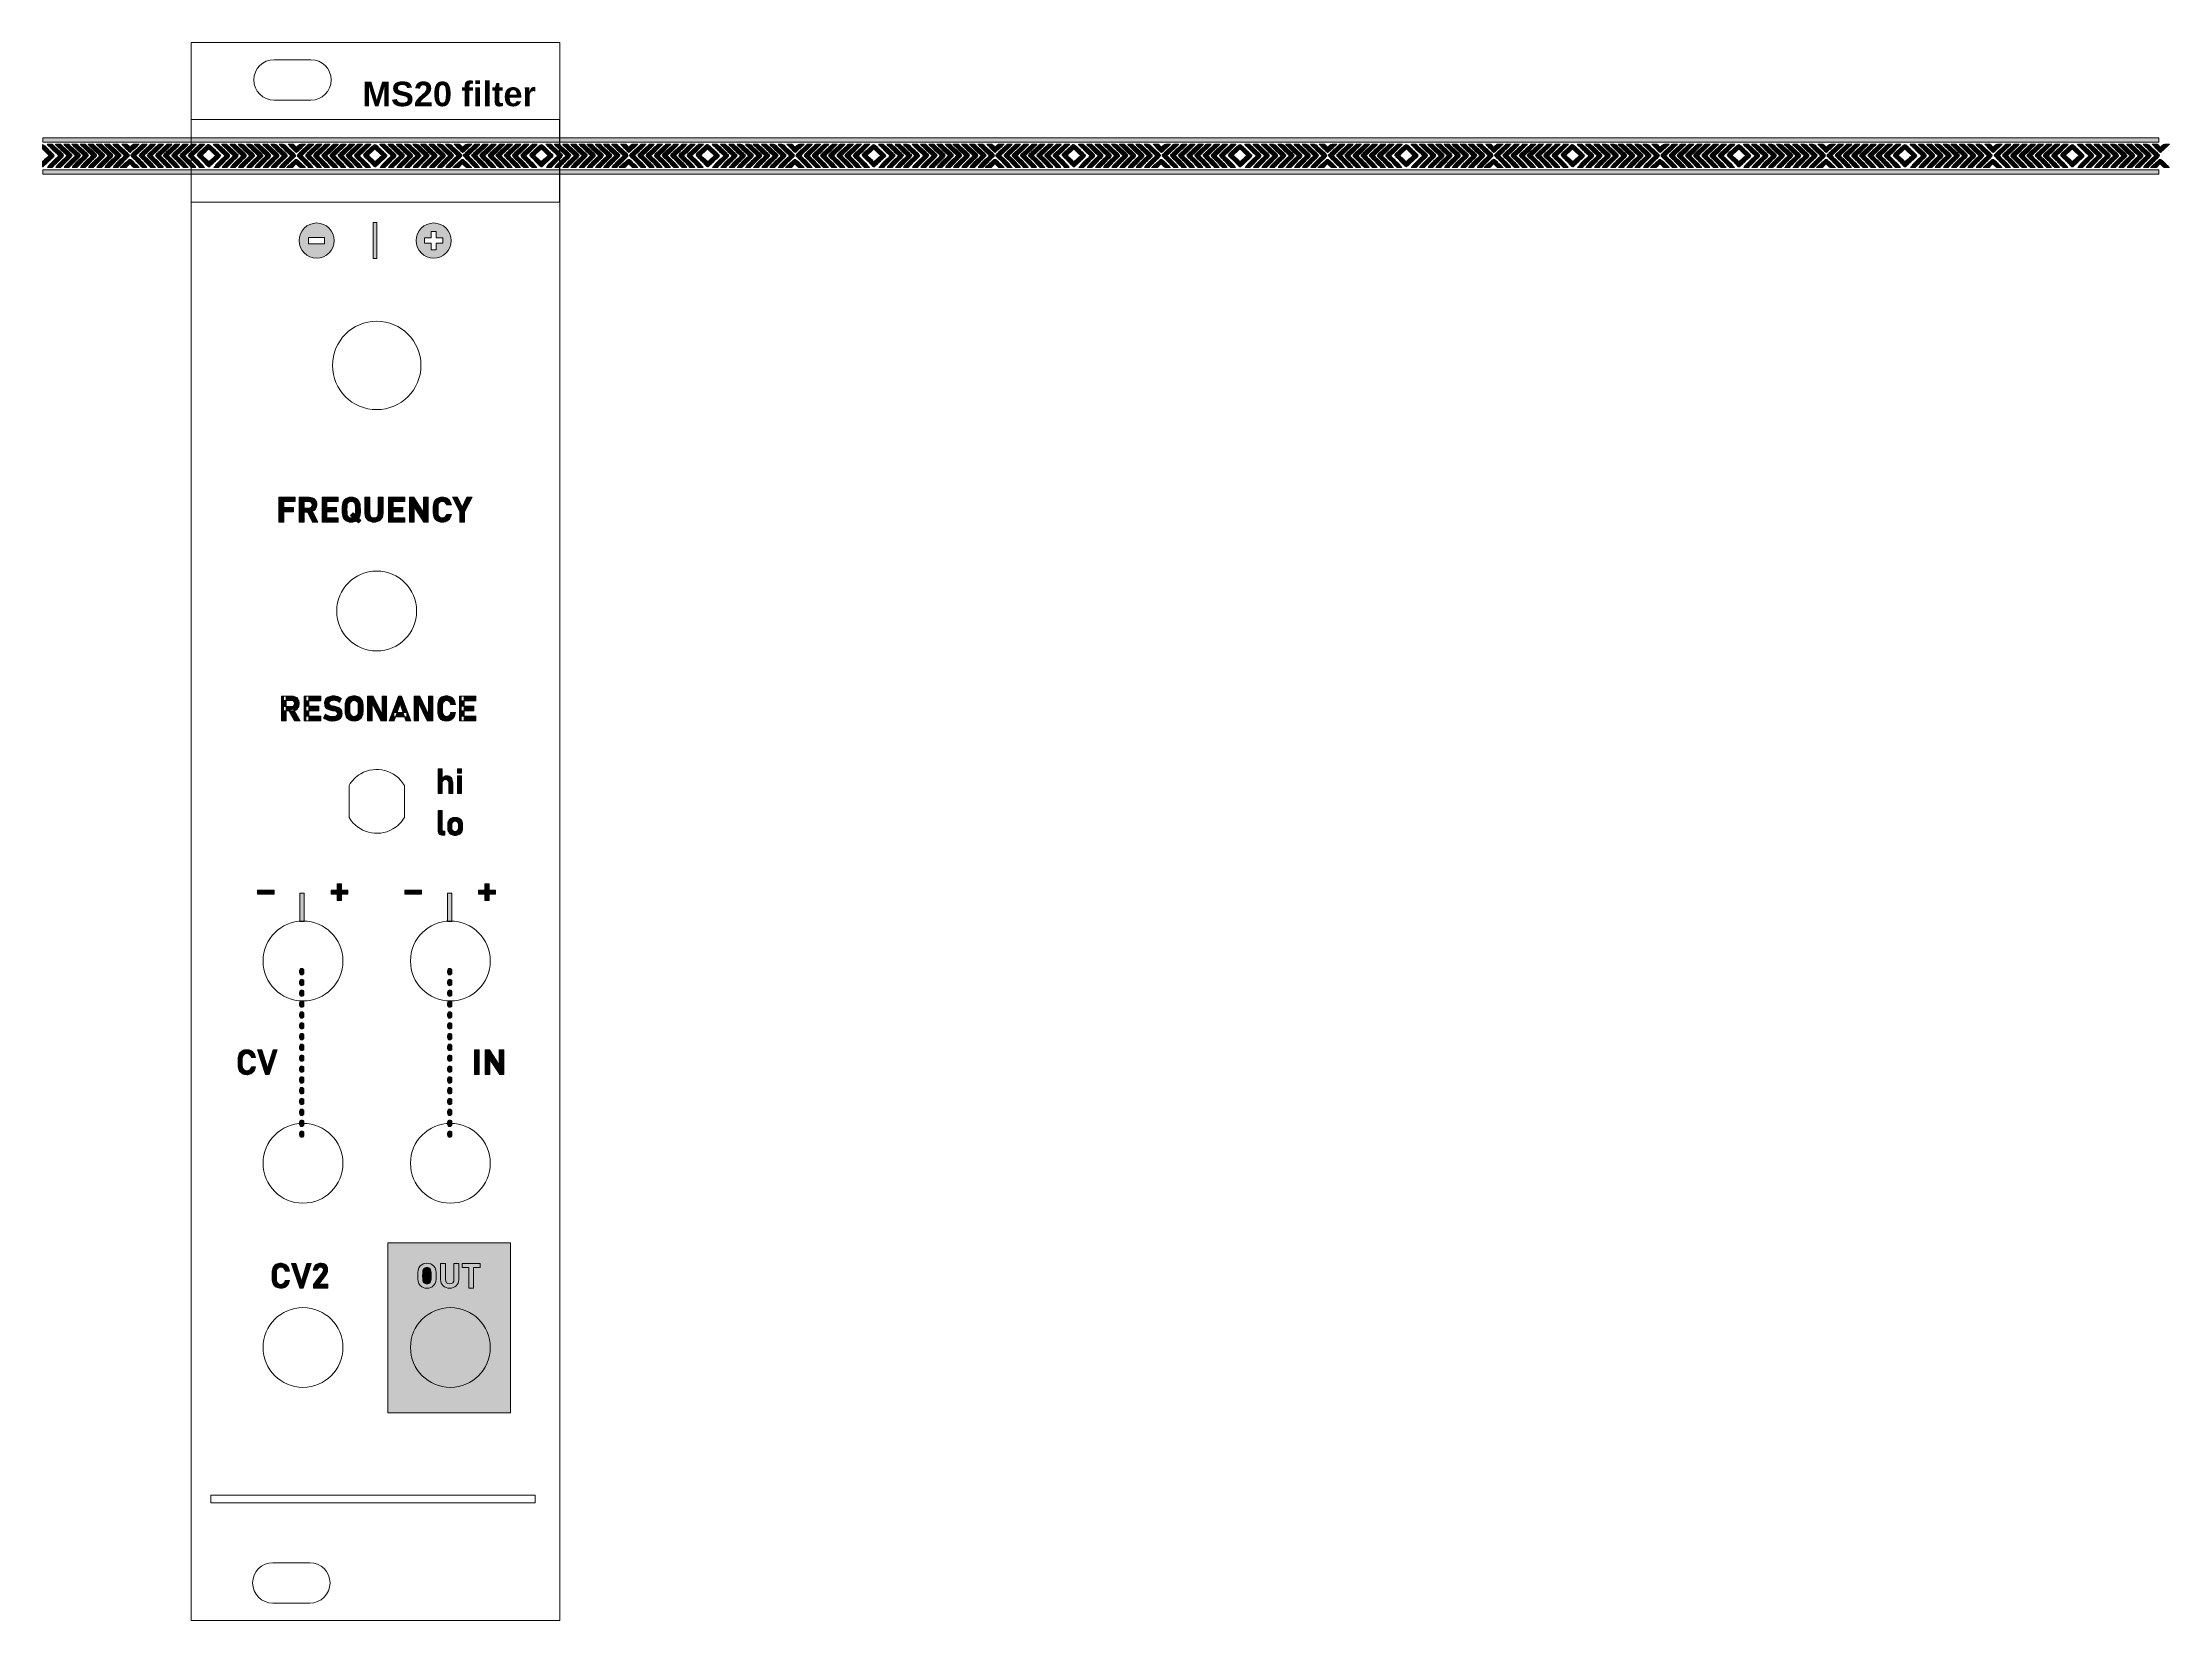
# Model space of a CAD drawing. Header units: millimetres. Extents: x 81 to 254, y 76 to 204.
import ezdxf

# ---------------------------------------------------------------- set-up
doc = ezdxf.new("R2010")
doc.units = ezdxf.units.MM
doc.header["$MEASUREMENT"] = 0
doc.layers.get('0').update_dxf_attribs({"lineweight": 0})

# ---------------------------------------------------------------- blocks, each defined once
blk = doc.blocks.new('Block_0')
at = {"true_color": 0x6d6e70, "transparency": 33554687}
h = blk.add_hatch(color=8, dxfattribs=at)
h.dxf.hatch_style = 2
edge = h.paths.add_edge_path()
edge.add_spline(control_points=[(116.01, 120.09), (116.01, 120.09), (116.01, 122.1), (116.01, 122.1), (116.01, 122.1), (116.4, 122.1), (116.4, 122.1), (116.4, 122.1), (116.4, 120.09), (116.4, 120.09), (116.4, 120.09), (116.01, 120.09), (116.01, 120.09)], knot_values=[0, 0, 0, 0, 1, 1, 1, 2, 2, 2, 3, 3, 3, 4, 4, 4, 4], degree=3, periodic=0)
h = blk.add_hatch(color=8, dxfattribs=at)
h.dxf.hatch_style = 2
edge = h.paths.add_edge_path()
edge.add_spline(control_points=[(118.06, 120.09), (118.06, 120.09), (117.26, 121.32), (117.26, 121.32), (117.26, 121.32), (117.26, 120.09), (117.26, 120.09), (117.26, 120.09), (116.87, 120.09), (116.87, 120.09), (116.87, 120.09), (116.87, 122.1), (116.87, 122.1), (116.87, 122.1), (117.22, 122.1), (117.22, 122.1), (117.22, 122.1), (118.01, 120.87), (118.01, 120.87), (118.01, 120.87), (118.01, 122.1), (118.01, 122.1), (118.01, 122.1), (118.41, 122.1), (118.41, 122.1), (118.41, 122.1), (118.41, 120.09), (118.41, 120.09), (118.41, 120.09), (118.06, 120.09), (118.06, 120.09)], knot_values=[0, 0, 0, 0, 1, 1, 1, 2, 2, 2, 3, 3, 3, 4, 4, 4, 5, 5, 5, 6, 6, 6, 7, 7, 7, 8, 8, 8, 9, 9, 9, 10, 10, 10, 10], degree=3, periodic=0)
for points, knots in [([(116.01, 120.09), (116.01, 120.09), (116.01, 122.1), (116.01, 122.1), (116.01, 122.1), (116.4, 122.1), (116.4, 122.1), (116.4, 122.1), (116.4, 120.09), (116.4, 120.09), (116.4, 120.09), (116.01, 120.09), (116.01, 120.09)], [0, 0, 0, 0, 1, 1, 1, 2, 2, 2, 3, 3, 3, 4, 4, 4, 4]), ([(118.06, 120.09), (118.06, 120.09), (117.26, 121.32), (117.26, 121.32), (117.26, 121.32), (117.26, 120.09), (117.26, 120.09), (117.26, 120.09), (116.87, 120.09), (116.87, 120.09), (116.87, 120.09), (116.87, 122.1), (116.87, 122.1), (116.87, 122.1), (117.22, 122.1), (117.22, 122.1), (117.22, 122.1), (118.01, 120.87), (118.01, 120.87), (118.01, 120.87), (118.01, 122.1), (118.01, 122.1), (118.01, 122.1), (118.41, 122.1), (118.41, 122.1), (118.41, 122.1), (118.41, 120.09), (118.41, 120.09), (118.41, 120.09), (118.06, 120.09), (118.06, 120.09)], [0, 0, 0, 0, 1, 1, 1, 2, 2, 2, 3, 3, 3, 4, 4, 4, 5, 5, 5, 6, 6, 6, 7, 7, 7, 8, 8, 8, 9, 9, 9, 10, 10, 10, 10])]:
    blk.add_open_spline(points, degree=3, knots=knots)
blk = doc.blocks.new('Block_1')
at = {"true_color": 0x6d6e70, "transparency": 33554687}
h = blk.add_hatch(color=8, dxfattribs=at)
h.dxf.hatch_style = 2
edge = h.paths.add_edge_path()
edge.add_spline(control_points=[(101.94, 128.2), (101.85, 128.2), (101.77, 128.28), (101.77, 128.38), (101.77, 128.38), (101.77, 128.55), (101.77, 128.55), (101.77, 128.65), (101.85, 128.73), (101.94, 128.73), (102.04, 128.73), (102.12, 128.65), (102.12, 128.55), (102.12, 128.55), (102.12, 128.38), (102.12, 128.38), (102.12, 128.28), (102.04, 128.2), (101.94, 128.2)], knot_values=[0, 0, 0, 0, 1, 1, 1, 2, 2, 2, 3, 3, 3, 4, 4, 4, 5, 5, 5, 6, 6, 6, 6], degree=3, periodic=0)
h = blk.add_hatch(color=8, dxfattribs=at)
h.dxf.hatch_style = 2
edge = h.paths.add_edge_path()
edge.add_spline(control_points=[(101.94, 127.32), (101.85, 127.32), (101.77, 127.4), (101.77, 127.5), (101.77, 127.5), (101.77, 127.67), (101.77, 127.67), (101.77, 127.77), (101.85, 127.85), (101.94, 127.85), (102.04, 127.85), (102.12, 127.77), (102.12, 127.67), (102.12, 127.67), (102.12, 127.5), (102.12, 127.5), (102.12, 127.4), (102.04, 127.32), (101.94, 127.32)], knot_values=[0, 0, 0, 0, 1, 1, 1, 2, 2, 2, 3, 3, 3, 4, 4, 4, 5, 5, 5, 6, 6, 6, 6], degree=3, periodic=0)
h = blk.add_hatch(color=8, dxfattribs=at)
h.dxf.hatch_style = 2
edge = h.paths.add_edge_path()
edge.add_spline(control_points=[(101.94, 126.44), (101.85, 126.44), (101.77, 126.52), (101.77, 126.61), (101.77, 126.61), (101.77, 126.79), (101.77, 126.79), (101.77, 126.89), (101.85, 126.97), (101.94, 126.97), (102.04, 126.97), (102.12, 126.89), (102.12, 126.79), (102.12, 126.79), (102.12, 126.61), (102.12, 126.61), (102.12, 126.52), (102.04, 126.44), (101.94, 126.44)], knot_values=[0, 0, 0, 0, 1, 1, 1, 2, 2, 2, 3, 3, 3, 4, 4, 4, 5, 5, 5, 6, 6, 6, 6], degree=3, periodic=0)
h = blk.add_hatch(color=8, dxfattribs=at)
h.dxf.hatch_style = 2
edge = h.paths.add_edge_path()
edge.add_spline(control_points=[(101.94, 125.56), (101.85, 125.56), (101.77, 125.64), (101.77, 125.73), (101.77, 125.73), (101.77, 125.91), (101.77, 125.91), (101.77, 126.01), (101.85, 126.09), (101.94, 126.09), (102.04, 126.09), (102.12, 126.01), (102.12, 125.91), (102.12, 125.91), (102.12, 125.73), (102.12, 125.73), (102.12, 125.64), (102.04, 125.56), (101.94, 125.56)], knot_values=[0, 0, 0, 0, 1, 1, 1, 2, 2, 2, 3, 3, 3, 4, 4, 4, 5, 5, 5, 6, 6, 6, 6], degree=3, periodic=0)
h = blk.add_hatch(color=8, dxfattribs=at)
h.dxf.hatch_style = 2
edge = h.paths.add_edge_path()
edge.add_spline(control_points=[(101.94, 124.67), (101.85, 124.67), (101.77, 124.75), (101.77, 124.85), (101.77, 124.85), (101.77, 125.03), (101.77, 125.03), (101.77, 125.12), (101.85, 125.2), (101.94, 125.2), (102.04, 125.2), (102.12, 125.12), (102.12, 125.03), (102.12, 125.03), (102.12, 124.85), (102.12, 124.85), (102.12, 124.75), (102.04, 124.67), (101.94, 124.67)], knot_values=[0, 0, 0, 0, 1, 1, 1, 2, 2, 2, 3, 3, 3, 4, 4, 4, 5, 5, 5, 6, 6, 6, 6], degree=3, periodic=0)
h = blk.add_hatch(color=8, dxfattribs=at)
h.dxf.hatch_style = 2
edge = h.paths.add_edge_path()
edge.add_spline(control_points=[(101.94, 123.79), (101.85, 123.79), (101.77, 123.87), (101.77, 123.97), (101.77, 123.97), (101.77, 124.14), (101.77, 124.14), (101.77, 124.24), (101.85, 124.32), (101.94, 124.32), (102.04, 124.32), (102.12, 124.24), (102.12, 124.14), (102.12, 124.14), (102.12, 123.97), (102.12, 123.97), (102.12, 123.87), (102.04, 123.79), (101.94, 123.79)], knot_values=[0, 0, 0, 0, 1, 1, 1, 2, 2, 2, 3, 3, 3, 4, 4, 4, 5, 5, 5, 6, 6, 6, 6], degree=3, periodic=0)
h = blk.add_hatch(color=8, dxfattribs=at)
h.dxf.hatch_style = 2
edge = h.paths.add_edge_path()
edge.add_spline(control_points=[(101.94, 122.91), (101.85, 122.91), (101.77, 122.99), (101.77, 123.09), (101.77, 123.09), (101.77, 123.26), (101.77, 123.26), (101.77, 123.36), (101.85, 123.44), (101.94, 123.44), (102.04, 123.44), (102.12, 123.36), (102.12, 123.26), (102.12, 123.26), (102.12, 123.09), (102.12, 123.09), (102.12, 122.99), (102.04, 122.91), (101.94, 122.91)], knot_values=[0, 0, 0, 0, 1, 1, 1, 2, 2, 2, 3, 3, 3, 4, 4, 4, 5, 5, 5, 6, 6, 6, 6], degree=3, periodic=0)
h = blk.add_hatch(color=8, dxfattribs=at)
h.dxf.hatch_style = 2
edge = h.paths.add_edge_path()
edge.add_spline(control_points=[(101.94, 122.03), (101.85, 122.03), (101.77, 122.11), (101.77, 122.2), (101.77, 122.2), (101.77, 122.38), (101.77, 122.38), (101.77, 122.48), (101.85, 122.56), (101.94, 122.56), (102.04, 122.56), (102.12, 122.48), (102.12, 122.38), (102.12, 122.38), (102.12, 122.2), (102.12, 122.2), (102.12, 122.11), (102.04, 122.03), (101.94, 122.03)], knot_values=[0, 0, 0, 0, 1, 1, 1, 2, 2, 2, 3, 3, 3, 4, 4, 4, 5, 5, 5, 6, 6, 6, 6], degree=3, periodic=0)
h = blk.add_hatch(color=8, dxfattribs=at)
h.dxf.hatch_style = 2
edge = h.paths.add_edge_path()
edge.add_spline(control_points=[(101.94, 121.15), (101.85, 121.15), (101.77, 121.23), (101.77, 121.32), (101.77, 121.32), (101.77, 121.5), (101.77, 121.5), (101.77, 121.6), (101.85, 121.68), (101.94, 121.68), (102.04, 121.68), (102.12, 121.6), (102.12, 121.5), (102.12, 121.5), (102.12, 121.32), (102.12, 121.32), (102.12, 121.23), (102.04, 121.15), (101.94, 121.15)], knot_values=[0, 0, 0, 0, 1, 1, 1, 2, 2, 2, 3, 3, 3, 4, 4, 4, 5, 5, 5, 6, 6, 6, 6], degree=3, periodic=0)
h = blk.add_hatch(color=8, dxfattribs=at)
h.dxf.hatch_style = 2
edge = h.paths.add_edge_path()
edge.add_spline(control_points=[(101.94, 120.26), (101.85, 120.26), (101.77, 120.34), (101.77, 120.44), (101.77, 120.44), (101.77, 120.62), (101.77, 120.62), (101.77, 120.71), (101.85, 120.79), (101.94, 120.79), (102.04, 120.79), (102.12, 120.71), (102.12, 120.62), (102.12, 120.62), (102.12, 120.44), (102.12, 120.44), (102.12, 120.34), (102.04, 120.26), (101.94, 120.26)], knot_values=[0, 0, 0, 0, 1, 1, 1, 2, 2, 2, 3, 3, 3, 4, 4, 4, 5, 5, 5, 6, 6, 6, 6], degree=3, periodic=0)
h = blk.add_hatch(color=8, dxfattribs=at)
h.dxf.hatch_style = 2
edge = h.paths.add_edge_path()
edge.add_spline(control_points=[(101.94, 119.38), (101.85, 119.38), (101.77, 119.46), (101.77, 119.56), (101.77, 119.56), (101.77, 119.74), (101.77, 119.74), (101.77, 119.83), (101.85, 119.91), (101.94, 119.91), (102.04, 119.91), (102.12, 119.83), (102.12, 119.74), (102.12, 119.74), (102.12, 119.56), (102.12, 119.56), (102.12, 119.46), (102.04, 119.38), (101.94, 119.38)], knot_values=[0, 0, 0, 0, 1, 1, 1, 2, 2, 2, 3, 3, 3, 4, 4, 4, 5, 5, 5, 6, 6, 6, 6], degree=3, periodic=0)
h = blk.add_hatch(color=8, dxfattribs=at)
h.dxf.hatch_style = 2
edge = h.paths.add_edge_path()
edge.add_spline(control_points=[(101.94, 118.5), (101.85, 118.5), (101.77, 118.58), (101.77, 118.68), (101.77, 118.68), (101.77, 118.85), (101.77, 118.85), (101.77, 118.95), (101.85, 119.03), (101.94, 119.03), (102.04, 119.03), (102.12, 118.95), (102.12, 118.85), (102.12, 118.85), (102.12, 118.68), (102.12, 118.68), (102.12, 118.58), (102.04, 118.5), (101.94, 118.5)], knot_values=[0, 0, 0, 0, 1, 1, 1, 2, 2, 2, 3, 3, 3, 4, 4, 4, 5, 5, 5, 6, 6, 6, 6], degree=3, periodic=0)
h = blk.add_hatch(color=8, dxfattribs=at)
h.dxf.hatch_style = 2
edge = h.paths.add_edge_path()
edge.add_spline(control_points=[(101.94, 117.62), (101.85, 117.62), (101.77, 117.7), (101.77, 117.79), (101.77, 117.79), (101.77, 117.97), (101.77, 117.97), (101.77, 118.07), (101.85, 118.15), (101.94, 118.15), (102.04, 118.15), (102.12, 118.07), (102.12, 117.97), (102.12, 117.97), (102.12, 117.79), (102.12, 117.79), (102.12, 117.7), (102.04, 117.62), (101.94, 117.62)], knot_values=[0, 0, 0, 0, 1, 1, 1, 2, 2, 2, 3, 3, 3, 4, 4, 4, 5, 5, 5, 6, 6, 6, 6], degree=3, periodic=0)
h = blk.add_hatch(color=8, dxfattribs=at)
h.dxf.hatch_style = 2
edge = h.paths.add_edge_path()
edge.add_spline(control_points=[(101.94, 116.74), (101.85, 116.74), (101.77, 116.82), (101.77, 116.91), (101.77, 116.91), (101.77, 117.09), (101.77, 117.09), (101.77, 117.19), (101.85, 117.27), (101.94, 117.27), (102.04, 117.27), (102.12, 117.19), (102.12, 117.09), (102.12, 117.09), (102.12, 116.91), (102.12, 116.91), (102.12, 116.82), (102.04, 116.74), (101.94, 116.74)], knot_values=[0, 0, 0, 0, 1, 1, 1, 2, 2, 2, 3, 3, 3, 4, 4, 4, 5, 5, 5, 6, 6, 6, 6], degree=3, periodic=0)
h = blk.add_hatch(color=8, dxfattribs=at)
h.dxf.hatch_style = 2
edge = h.paths.add_edge_path()
edge.add_spline(control_points=[(101.94, 115.85), (101.85, 115.85), (101.77, 115.93), (101.77, 116.03), (101.77, 116.03), (101.77, 116.21), (101.77, 116.21), (101.77, 116.31), (101.85, 116.38), (101.94, 116.38), (102.04, 116.38), (102.12, 116.31), (102.12, 116.21), (102.12, 116.21), (102.12, 116.03), (102.12, 116.03), (102.12, 115.93), (102.04, 115.85), (101.94, 115.85)], knot_values=[0, 0, 0, 0, 1, 1, 1, 2, 2, 2, 3, 3, 3, 4, 4, 4, 5, 5, 5, 6, 6, 6, 6], degree=3, periodic=0)
h = blk.add_hatch(color=8, dxfattribs=at)
h.dxf.hatch_style = 2
edge = h.paths.add_edge_path()
edge.add_spline(control_points=[(101.94, 114.97), (101.85, 114.97), (101.77, 115.05), (101.77, 115.15), (101.77, 115.15), (101.77, 115.33), (101.77, 115.33), (101.77, 115.42), (101.85, 115.5), (101.94, 115.5), (102.04, 115.5), (102.12, 115.42), (102.12, 115.33), (102.12, 115.33), (102.12, 115.15), (102.12, 115.15), (102.12, 115.05), (102.04, 114.97), (101.94, 114.97)], knot_values=[0, 0, 0, 0, 1, 1, 1, 2, 2, 2, 3, 3, 3, 4, 4, 4, 5, 5, 5, 6, 6, 6, 6], degree=3, periodic=0)
for points in [[(101.94, 128.2), (101.85, 128.2), (101.77, 128.28), (101.77, 128.38), (101.77, 128.38), (101.77, 128.55), (101.77, 128.55), (101.77, 128.65), (101.85, 128.73), (101.94, 128.73), (102.04, 128.73), (102.12, 128.65), (102.12, 128.55), (102.12, 128.55), (102.12, 128.38), (102.12, 128.38), (102.12, 128.28), (102.04, 128.2), (101.94, 128.2)], [(101.94, 127.32), (101.85, 127.32), (101.77, 127.4), (101.77, 127.5), (101.77, 127.5), (101.77, 127.67), (101.77, 127.67), (101.77, 127.77), (101.85, 127.85), (101.94, 127.85), (102.04, 127.85), (102.12, 127.77), (102.12, 127.67), (102.12, 127.67), (102.12, 127.5), (102.12, 127.5), (102.12, 127.4), (102.04, 127.32), (101.94, 127.32)], [(101.94, 126.44), (101.85, 126.44), (101.77, 126.52), (101.77, 126.61), (101.77, 126.61), (101.77, 126.79), (101.77, 126.79), (101.77, 126.89), (101.85, 126.97), (101.94, 126.97), (102.04, 126.97), (102.12, 126.89), (102.12, 126.79), (102.12, 126.79), (102.12, 126.61), (102.12, 126.61), (102.12, 126.52), (102.04, 126.44), (101.94, 126.44)], [(101.94, 125.56), (101.85, 125.56), (101.77, 125.64), (101.77, 125.73), (101.77, 125.73), (101.77, 125.91), (101.77, 125.91), (101.77, 126.01), (101.85, 126.09), (101.94, 126.09), (102.04, 126.09), (102.12, 126.01), (102.12, 125.91), (102.12, 125.91), (102.12, 125.73), (102.12, 125.73), (102.12, 125.64), (102.04, 125.56), (101.94, 125.56)], [(101.94, 124.67), (101.85, 124.67), (101.77, 124.75), (101.77, 124.85), (101.77, 124.85), (101.77, 125.03), (101.77, 125.03), (101.77, 125.12), (101.85, 125.2), (101.94, 125.2), (102.04, 125.2), (102.12, 125.12), (102.12, 125.03), (102.12, 125.03), (102.12, 124.85), (102.12, 124.85), (102.12, 124.75), (102.04, 124.67), (101.94, 124.67)], [(101.94, 123.79), (101.85, 123.79), (101.77, 123.87), (101.77, 123.97), (101.77, 123.97), (101.77, 124.14), (101.77, 124.14), (101.77, 124.24), (101.85, 124.32), (101.94, 124.32), (102.04, 124.32), (102.12, 124.24), (102.12, 124.14), (102.12, 124.14), (102.12, 123.97), (102.12, 123.97), (102.12, 123.87), (102.04, 123.79), (101.94, 123.79)], [(101.94, 122.91), (101.85, 122.91), (101.77, 122.99), (101.77, 123.09), (101.77, 123.09), (101.77, 123.26), (101.77, 123.26), (101.77, 123.36), (101.85, 123.44), (101.94, 123.44), (102.04, 123.44), (102.12, 123.36), (102.12, 123.26), (102.12, 123.26), (102.12, 123.09), (102.12, 123.09), (102.12, 122.99), (102.04, 122.91), (101.94, 122.91)], [(101.94, 122.03), (101.85, 122.03), (101.77, 122.11), (101.77, 122.2), (101.77, 122.2), (101.77, 122.38), (101.77, 122.38), (101.77, 122.48), (101.85, 122.56), (101.94, 122.56), (102.04, 122.56), (102.12, 122.48), (102.12, 122.38), (102.12, 122.38), (102.12, 122.2), (102.12, 122.2), (102.12, 122.11), (102.04, 122.03), (101.94, 122.03)], [(101.94, 121.15), (101.85, 121.15), (101.77, 121.23), (101.77, 121.32), (101.77, 121.32), (101.77, 121.5), (101.77, 121.5), (101.77, 121.6), (101.85, 121.68), (101.94, 121.68), (102.04, 121.68), (102.12, 121.6), (102.12, 121.5), (102.12, 121.5), (102.12, 121.32), (102.12, 121.32), (102.12, 121.23), (102.04, 121.15), (101.94, 121.15)], [(101.94, 120.26), (101.85, 120.26), (101.77, 120.34), (101.77, 120.44), (101.77, 120.44), (101.77, 120.62), (101.77, 120.62), (101.77, 120.71), (101.85, 120.79), (101.94, 120.79), (102.04, 120.79), (102.12, 120.71), (102.12, 120.62), (102.12, 120.62), (102.12, 120.44), (102.12, 120.44), (102.12, 120.34), (102.04, 120.26), (101.94, 120.26)], [(101.94, 119.38), (101.85, 119.38), (101.77, 119.46), (101.77, 119.56), (101.77, 119.56), (101.77, 119.74), (101.77, 119.74), (101.77, 119.83), (101.85, 119.91), (101.94, 119.91), (102.04, 119.91), (102.12, 119.83), (102.12, 119.74), (102.12, 119.74), (102.12, 119.56), (102.12, 119.56), (102.12, 119.46), (102.04, 119.38), (101.94, 119.38)], [(101.94, 118.5), (101.85, 118.5), (101.77, 118.58), (101.77, 118.68), (101.77, 118.68), (101.77, 118.85), (101.77, 118.85), (101.77, 118.95), (101.85, 119.03), (101.94, 119.03), (102.04, 119.03), (102.12, 118.95), (102.12, 118.85), (102.12, 118.85), (102.12, 118.68), (102.12, 118.68), (102.12, 118.58), (102.04, 118.5), (101.94, 118.5)], [(101.94, 117.62), (101.85, 117.62), (101.77, 117.7), (101.77, 117.79), (101.77, 117.79), (101.77, 117.97), (101.77, 117.97), (101.77, 118.07), (101.85, 118.15), (101.94, 118.15), (102.04, 118.15), (102.12, 118.07), (102.12, 117.97), (102.12, 117.97), (102.12, 117.79), (102.12, 117.79), (102.12, 117.7), (102.04, 117.62), (101.94, 117.62)], [(101.94, 116.74), (101.85, 116.74), (101.77, 116.82), (101.77, 116.91), (101.77, 116.91), (101.77, 117.09), (101.77, 117.09), (101.77, 117.19), (101.85, 117.27), (101.94, 117.27), (102.04, 117.27), (102.12, 117.19), (102.12, 117.09), (102.12, 117.09), (102.12, 116.91), (102.12, 116.91), (102.12, 116.82), (102.04, 116.74), (101.94, 116.74)], [(101.94, 115.85), (101.85, 115.85), (101.77, 115.93), (101.77, 116.03), (101.77, 116.03), (101.77, 116.21), (101.77, 116.21), (101.77, 116.31), (101.85, 116.38), (101.94, 116.38), (102.04, 116.38), (102.12, 116.31), (102.12, 116.21), (102.12, 116.21), (102.12, 116.03), (102.12, 116.03), (102.12, 115.93), (102.04, 115.85), (101.94, 115.85)], [(101.94, 114.97), (101.85, 114.97), (101.77, 115.05), (101.77, 115.15), (101.77, 115.15), (101.77, 115.33), (101.77, 115.33), (101.77, 115.42), (101.85, 115.5), (101.94, 115.5), (102.04, 115.5), (102.12, 115.42), (102.12, 115.33), (102.12, 115.33), (102.12, 115.15), (102.12, 115.15), (102.12, 115.05), (102.04, 114.97), (101.94, 114.97)]]:
    blk.add_open_spline(points, degree=3, knots=[0, 0, 0, 0, 1, 1, 1, 2, 2, 2, 3, 3, 3, 4, 4, 4, 5, 5, 5, 6, 6, 6, 6])
blk = doc.blocks.new('Block_2')
at = {"true_color": 0x6d6e70, "transparency": 33554687}
h = blk.add_hatch(color=8, dxfattribs=at)
h.dxf.hatch_style = 2
h.paths.add_polyline_path([(99.7, 134.76), (98.34, 134.76), (98.34, 135.11), (99.7, 135.11)])
h = blk.add_hatch(color=8, dxfattribs=at)
h.dxf.hatch_style = 2
h.paths.add_polyline_path([(105.7, 134.76), (104.34, 134.76), (104.34, 135.11), (105.7, 135.11)])
h = blk.add_hatch(color=8, dxfattribs=at)
h.dxf.hatch_style = 2
h.paths.add_polyline_path([(105.19, 134.25), (104.84, 134.25), (104.84, 135.62), (105.19, 135.62)])
h = blk.add_hatch(color=8, dxfattribs=at)
h.dxf.hatch_style = 2
h.paths.add_polyline_path([(102.15, 132.55), (101.79, 132.55), (101.79, 134.85), (102.15, 134.85)])
for points in [[(99.7, 134.76), (98.34, 134.76), (98.34, 135.11), (99.7, 135.11)], [(105.7, 134.76), (104.34, 134.76), (104.34, 135.11), (105.7, 135.11)], [(105.19, 134.25), (104.84, 134.25), (104.84, 135.62), (105.19, 135.62)], [(102.15, 132.55), (101.79, 132.55), (101.79, 134.85), (102.15, 134.85)]]:
    blk.add_lwpolyline(points, close=True)
blk = doc.blocks.new('Block_3')
at = {"true_color": 0x6d6e70, "transparency": 33554687}
h = blk.add_hatch(color=8, dxfattribs=at)
h.dxf.hatch_style = 2
edge = h.paths.add_edge_path()
edge.add_spline(control_points=[(103.81, 187.74), (103.81, 187.74), (102.51, 187.74), (102.51, 187.74), (102.51, 187.74), (102.51, 188.26), (102.51, 188.26), (102.51, 188.26), (103.81, 188.26), (103.81, 188.26), (103.81, 188.26), (103.81, 187.74), (103.81, 187.74)], knot_values=[0, 0, 0, 0, 1, 1, 1, 2, 2, 2, 3, 3, 3, 4, 4, 4, 4], degree=3, periodic=0)
edge = h.paths.add_edge_path()
edge.add_spline(control_points=[(103.16, 189.43), (102.37, 189.43), (101.73, 188.79), (101.73, 188), (101.73, 187.21), (102.37, 186.57), (103.16, 186.57), (103.95, 186.57), (104.59, 187.21), (104.59, 188), (104.59, 188.79), (103.95, 189.43), (103.16, 189.43)], knot_values=[0, 0, 0, 0, 1, 1, 1, 2, 2, 2, 3, 3, 3, 4, 4, 4, 4], degree=3, periodic=0)
h = blk.add_hatch(color=8, dxfattribs=at)
h.dxf.hatch_style = 2
h.paths.add_polyline_path([(108.07, 189.47), (107.77, 189.47), (107.77, 186.53), (108.07, 186.53)])
h = blk.add_hatch(color=8, dxfattribs=at)
h.dxf.hatch_style = 2
edge = h.paths.add_edge_path()
edge.add_spline(control_points=[(113.44, 187.79), (113.44, 187.79), (112.9, 187.79), (112.9, 187.79), (112.9, 187.79), (112.9, 187.25), (112.9, 187.25), (112.9, 187.25), (112.48, 187.25), (112.48, 187.25), (112.48, 187.25), (112.48, 187.79), (112.48, 187.79), (112.48, 187.79), (111.94, 187.79), (111.94, 187.79), (111.94, 187.79), (111.94, 188.21), (111.94, 188.21), (111.94, 188.21), (112.48, 188.21), (112.48, 188.21), (112.48, 188.21), (112.48, 188.75), (112.48, 188.75), (112.48, 188.75), (112.9, 188.75), (112.9, 188.75), (112.9, 188.75), (112.9, 188.21), (112.9, 188.21), (112.9, 188.21), (113.44, 188.21), (113.44, 188.21), (113.44, 188.21), (113.44, 187.79), (113.44, 187.79)], knot_values=[0, 0, 0, 0, 1, 1, 1, 2, 2, 2, 3, 3, 3, 4, 4, 4, 5, 5, 5, 6, 6, 6, 7, 7, 7, 8, 8, 8, 9, 9, 9, 10, 10, 10, 11, 11, 11, 12, 12, 12, 12], degree=3, periodic=0)
edge = h.paths.add_edge_path()
edge.add_spline(control_points=[(112.69, 189.43), (111.9, 189.43), (111.26, 188.79), (111.26, 188), (111.26, 187.21), (111.9, 186.57), (112.69, 186.57), (113.48, 186.57), (114.12, 187.21), (114.12, 188), (114.12, 188.79), (113.48, 189.43), (112.69, 189.43)], knot_values=[0, 0, 0, 0, 1, 1, 1, 2, 2, 2, 3, 3, 3, 4, 4, 4, 4], degree=3, periodic=0)
blk.add_lwpolyline([(108.07, 189.47), (107.77, 189.47), (107.77, 186.53), (108.07, 186.53)], close=True)
for points, knots in [([(103.16, 189.43), (102.37, 189.43), (101.73, 188.79), (101.73, 188), (101.73, 187.21), (102.37, 186.57), (103.16, 186.57), (103.95, 186.57), (104.59, 187.21), (104.59, 188), (104.59, 188.79), (103.95, 189.43), (103.16, 189.43)], [0, 0, 0, 0, 1, 1, 1, 2, 2, 2, 3, 3, 3, 4, 4, 4, 4]), ([(112.69, 189.43), (111.9, 189.43), (111.26, 188.79), (111.26, 188), (111.26, 187.21), (111.9, 186.57), (112.69, 186.57), (113.48, 186.57), (114.12, 187.21), (114.12, 188), (114.12, 188.79), (113.48, 189.43), (112.69, 189.43)], [0, 0, 0, 0, 1, 1, 1, 2, 2, 2, 3, 3, 3, 4, 4, 4, 4]), ([(113.44, 187.79), (113.44, 187.79), (112.9, 187.79), (112.9, 187.79), (112.9, 187.79), (112.9, 187.25), (112.9, 187.25), (112.9, 187.25), (112.48, 187.25), (112.48, 187.25), (112.48, 187.25), (112.48, 187.79), (112.48, 187.79), (112.48, 187.79), (111.94, 187.79), (111.94, 187.79), (111.94, 187.79), (111.94, 188.21), (111.94, 188.21), (111.94, 188.21), (112.48, 188.21), (112.48, 188.21), (112.48, 188.21), (112.48, 188.75), (112.48, 188.75), (112.48, 188.75), (112.9, 188.75), (112.9, 188.75), (112.9, 188.75), (112.9, 188.21), (112.9, 188.21), (112.9, 188.21), (113.44, 188.21), (113.44, 188.21), (113.44, 188.21), (113.44, 187.79), (113.44, 187.79)], [0, 0, 0, 0, 1, 1, 1, 2, 2, 2, 3, 3, 3, 4, 4, 4, 5, 5, 5, 6, 6, 6, 7, 7, 7, 8, 8, 8, 9, 9, 9, 10, 10, 10, 11, 11, 11, 12, 12, 12, 12]), ([(103.81, 187.74), (103.81, 187.74), (102.51, 187.74), (102.51, 187.74), (102.51, 187.74), (102.51, 188.26), (102.51, 188.26), (102.51, 188.26), (103.81, 188.26), (103.81, 188.26), (103.81, 188.26), (103.81, 187.74), (103.81, 187.74)], [0, 0, 0, 0, 1, 1, 1, 2, 2, 2, 3, 3, 3, 4, 4, 4, 4])]:
    blk.add_open_spline(points, degree=3, knots=knots)
blk = doc.blocks.new('Block_8')
at = {"true_color": 0xbbbdbf, "transparency": 33554687}
h = blk.add_hatch(color=9, dxfattribs=at)
edge = h.paths.add_edge_path()
edge.add_spline(control_points=[(80.85, 195.83), (80.88, 195.81), (80.93, 195.79), (80.96, 195.76), (81.08, 195.65), (81.19, 195.54), (81.31, 195.43), (81.37, 195.37), (81.43, 195.32), (81.49, 195.26), (81.55, 195.2), (81.61, 195.14), (81.67, 195.08), (81.7, 195.05), (81.74, 195.02), (81.77, 194.99), (81.81, 194.95), (81.81, 194.91), (81.78, 194.87), (81.78, 194.85), (81.77, 194.84), (81.76, 194.83), (81.67, 194.75), (81.59, 194.67), (81.5, 194.59), (81.46, 194.55), (81.41, 194.5), (81.37, 194.46), (81.29, 194.39), (81.21, 194.31), (81.13, 194.24), (81.07, 194.19), (81.02, 194.14), (80.97, 194.09), (80.94, 194.06), (80.91, 194.04), (80.88, 194.01), (80.87, 194.01), (80.86, 194.01), (80.85, 194), (80.85, 194.15), (80.85, 194.29), (80.85, 194.43), (80.88, 194.46), (80.91, 194.5), (80.94, 194.53), (81.08, 194.65), (81.22, 194.77), (81.36, 194.89), (81.38, 194.9), (81.39, 194.91), (81.4, 194.93), (81.33, 195), (81.25, 195.07), (81.18, 195.14), (81.07, 195.25), (80.96, 195.35), (80.85, 195.46), (80.85, 195.58), (80.85, 195.71), (80.85, 195.83)], knot_values=[0, 0, 0, 0, 1, 1, 1, 2, 2, 2, 3, 3, 3, 4, 4, 4, 5, 5, 5, 6, 6, 6, 7, 7, 7, 8, 8, 8, 9, 9, 9, 10, 10, 10, 11, 11, 11, 12, 12, 12, 13, 13, 13, 14, 14, 14, 15, 15, 15, 16, 16, 16, 17, 17, 17, 18, 18, 18, 19, 19, 19, 20, 20, 20, 20], degree=3, periodic=0)
h = blk.add_hatch(color=9, dxfattribs=at)
edge = h.paths.add_edge_path()
edge.add_spline(control_points=[(81.63, 195.86), (81.67, 195.81), (81.71, 195.76), (81.76, 195.71), (81.9, 195.58), (82.05, 195.46), (82.2, 195.32), (82.3, 195.24), (82.39, 195.14), (82.49, 195.05), (82.5, 195.03), (82.52, 195.01), (82.53, 195), (82.58, 194.93), (82.58, 194.91), (82.53, 194.86), (82.46, 194.78), (82.39, 194.71), (82.31, 194.64), (82.22, 194.54), (82.13, 194.45), (82.03, 194.35), (81.9, 194.22), (81.77, 194.09), (81.64, 193.96), (81.64, 193.95), (81.62, 193.94), (81.61, 193.94), (81.5, 193.94), (81.38, 193.94), (81.25, 193.94), (81.28, 193.98), (81.29, 194.01), (81.31, 194.04), (81.38, 194.12), (81.45, 194.21), (81.53, 194.28), (81.67, 194.42), (81.81, 194.58), (81.97, 194.71), (82.05, 194.76), (82.1, 194.84), (82.17, 194.91), (82.13, 194.96), (82.08, 195), (82.04, 195.05), (81.91, 195.16), (81.78, 195.27), (81.66, 195.4), (81.58, 195.49), (81.48, 195.57), (81.39, 195.66), (81.34, 195.71), (81.29, 195.76), (81.25, 195.8), (81.24, 195.82), (81.24, 195.84), (81.23, 195.86), (81.36, 195.86), (81.49, 195.86), (81.63, 195.86)], knot_values=[0, 0, 0, 0, 1, 1, 1, 2, 2, 2, 3, 3, 3, 4, 4, 4, 5, 5, 5, 6, 6, 6, 7, 7, 7, 8, 8, 8, 9, 9, 9, 10, 10, 10, 11, 11, 11, 12, 12, 12, 13, 13, 13, 14, 14, 14, 15, 15, 15, 16, 16, 16, 17, 17, 17, 18, 18, 18, 19, 19, 19, 20, 20, 20, 20], degree=3, periodic=0)
h = blk.add_hatch(color=9, dxfattribs=at)
edge = h.paths.add_edge_path()
edge.add_spline(control_points=[(82.3, 195.86), (82.35, 195.81), (82.39, 195.76), (82.44, 195.71), (82.58, 195.58), (82.73, 195.46), (82.88, 195.32), (82.98, 195.24), (83.07, 195.14), (83.17, 195.05), (83.18, 195.03), (83.2, 195.01), (83.21, 195), (83.26, 194.93), (83.26, 194.91), (83.21, 194.86), (83.14, 194.78), (83.06, 194.71), (82.99, 194.64), (82.9, 194.54), (82.8, 194.45), (82.71, 194.35), (82.58, 194.22), (82.45, 194.09), (82.32, 193.96), (82.31, 193.95), (82.3, 193.94), (82.29, 193.94), (82.17, 193.94), (82.06, 193.94), (81.93, 193.94), (81.95, 193.98), (81.97, 194.01), (81.99, 194.04), (82.06, 194.12), (82.13, 194.21), (82.2, 194.28), (82.35, 194.42), (82.48, 194.58), (82.65, 194.71), (82.73, 194.76), (82.78, 194.84), (82.85, 194.91), (82.8, 194.96), (82.76, 195), (82.71, 195.05), (82.59, 195.16), (82.45, 195.27), (82.34, 195.4), (82.25, 195.49), (82.15, 195.57), (82.06, 195.66), (82.02, 195.71), (81.97, 195.76), (81.93, 195.8), (81.92, 195.82), (81.91, 195.84), (81.91, 195.86), (82.04, 195.86), (82.17, 195.86), (82.3, 195.86)], knot_values=[0, 0, 0, 0, 1, 1, 1, 2, 2, 2, 3, 3, 3, 4, 4, 4, 5, 5, 5, 6, 6, 6, 7, 7, 7, 8, 8, 8, 9, 9, 9, 10, 10, 10, 11, 11, 11, 12, 12, 12, 13, 13, 13, 14, 14, 14, 15, 15, 15, 16, 16, 16, 17, 17, 17, 18, 18, 18, 19, 19, 19, 20, 20, 20, 20], degree=3, periodic=0)
h = blk.add_hatch(color=9, dxfattribs=at)
edge = h.paths.add_edge_path()
edge.add_spline(control_points=[(82.98, 195.86), (83.03, 195.81), (83.07, 195.76), (83.11, 195.71), (83.26, 195.58), (83.41, 195.46), (83.55, 195.32), (83.65, 195.24), (83.75, 195.14), (83.85, 195.05), (83.86, 195.03), (83.87, 195.01), (83.89, 195), (83.94, 194.93), (83.94, 194.91), (83.88, 194.86), (83.82, 194.78), (83.74, 194.71), (83.67, 194.64), (83.58, 194.54), (83.48, 194.45), (83.39, 194.35), (83.26, 194.22), (83.13, 194.09), (83, 193.96), (82.99, 193.95), (82.98, 193.94), (82.97, 193.94), (82.85, 193.94), (82.73, 193.94), (82.61, 193.94), (82.63, 193.98), (82.65, 194.01), (82.67, 194.04), (82.74, 194.12), (82.81, 194.21), (82.88, 194.28), (83.03, 194.42), (83.16, 194.58), (83.33, 194.71), (83.4, 194.76), (83.46, 194.84), (83.53, 194.91), (83.48, 194.96), (83.44, 195), (83.39, 195.05), (83.26, 195.16), (83.13, 195.27), (83.02, 195.4), (82.93, 195.49), (82.83, 195.57), (82.74, 195.66), (82.7, 195.71), (82.65, 195.76), (82.61, 195.8), (82.6, 195.82), (82.59, 195.84), (82.58, 195.86), (82.72, 195.86), (82.85, 195.86), (82.98, 195.86)], knot_values=[0, 0, 0, 0, 1, 1, 1, 2, 2, 2, 3, 3, 3, 4, 4, 4, 5, 5, 5, 6, 6, 6, 7, 7, 7, 8, 8, 8, 9, 9, 9, 10, 10, 10, 11, 11, 11, 12, 12, 12, 13, 13, 13, 14, 14, 14, 15, 15, 15, 16, 16, 16, 17, 17, 17, 18, 18, 18, 19, 19, 19, 20, 20, 20, 20], degree=3, periodic=0)
h = blk.add_hatch(color=9, dxfattribs=at)
edge = h.paths.add_edge_path()
edge.add_spline(control_points=[(83.64, 195.86), (83.69, 195.81), (83.73, 195.76), (83.77, 195.72), (83.9, 195.6), (84.02, 195.49), (84.15, 195.38), (84.26, 195.28), (84.36, 195.19), (84.47, 195.09), (84.5, 195.06), (84.53, 195.02), (84.56, 194.98), (84.59, 194.94), (84.58, 194.92), (84.55, 194.88), (84.48, 194.78), (84.38, 194.7), (84.29, 194.61), (84.2, 194.53), (84.12, 194.44), (84.04, 194.36), (83.91, 194.23), (83.78, 194.09), (83.65, 193.96), (83.64, 193.95), (83.63, 193.94), (83.63, 193.94), (83.51, 193.94), (83.39, 193.94), (83.26, 193.94), (83.28, 193.98), (83.3, 194.02), (83.32, 194.05), (83.39, 194.13), (83.46, 194.21), (83.53, 194.29), (83.68, 194.43), (83.82, 194.59), (83.98, 194.72), (84.06, 194.77), (84.12, 194.85), (84.18, 194.92), (84.14, 194.97), (84.09, 195.01), (84.05, 195.05), (83.92, 195.17), (83.79, 195.28), (83.67, 195.41), (83.59, 195.5), (83.49, 195.59), (83.39, 195.67), (83.35, 195.72), (83.31, 195.76), (83.26, 195.81), (83.25, 195.82), (83.25, 195.84), (83.24, 195.86), (83.37, 195.86), (83.51, 195.86), (83.64, 195.86)], knot_values=[0, 0, 0, 0, 1, 1, 1, 2, 2, 2, 3, 3, 3, 4, 4, 4, 5, 5, 5, 6, 6, 6, 7, 7, 7, 8, 8, 8, 9, 9, 9, 10, 10, 10, 11, 11, 11, 12, 12, 12, 13, 13, 13, 14, 14, 14, 15, 15, 15, 16, 16, 16, 17, 17, 17, 18, 18, 18, 19, 19, 19, 20, 20, 20, 20], degree=3, periodic=0)
h = blk.add_hatch(color=9, dxfattribs=at)
edge = h.paths.add_edge_path()
edge.add_spline(control_points=[(84.32, 195.86), (84.36, 195.81), (84.4, 195.76), (84.45, 195.72), (84.57, 195.6), (84.7, 195.49), (84.83, 195.38), (84.93, 195.28), (85.04, 195.19), (85.14, 195.09), (85.18, 195.06), (85.21, 195.02), (85.24, 194.98), (85.27, 194.94), (85.26, 194.92), (85.23, 194.88), (85.16, 194.78), (85.06, 194.7), (84.96, 194.61), (84.88, 194.53), (84.8, 194.44), (84.72, 194.36), (84.59, 194.23), (84.46, 194.09), (84.32, 193.96), (84.32, 193.95), (84.31, 193.94), (84.3, 193.94), (84.18, 193.94), (84.06, 193.94), (83.94, 193.94), (83.96, 193.98), (83.98, 194.02), (84, 194.05), (84.07, 194.13), (84.14, 194.21), (84.21, 194.29), (84.36, 194.43), (84.49, 194.59), (84.66, 194.72), (84.74, 194.77), (84.79, 194.85), (84.86, 194.92), (84.81, 194.97), (84.77, 195.01), (84.72, 195.05), (84.6, 195.17), (84.47, 195.28), (84.35, 195.41), (84.27, 195.5), (84.17, 195.59), (84.07, 195.67), (84.03, 195.72), (83.98, 195.76), (83.94, 195.81), (83.93, 195.82), (83.92, 195.84), (83.92, 195.86), (84.05, 195.86), (84.19, 195.86), (84.32, 195.86)], knot_values=[0, 0, 0, 0, 1, 1, 1, 2, 2, 2, 3, 3, 3, 4, 4, 4, 5, 5, 5, 6, 6, 6, 7, 7, 7, 8, 8, 8, 9, 9, 9, 10, 10, 10, 11, 11, 11, 12, 12, 12, 13, 13, 13, 14, 14, 14, 15, 15, 15, 16, 16, 16, 17, 17, 17, 18, 18, 18, 19, 19, 19, 20, 20, 20, 20], degree=3, periodic=0)
h = blk.add_hatch(color=9, dxfattribs=at)
edge = h.paths.add_edge_path()
edge.add_spline(control_points=[(84.96, 195.86), (85.01, 195.81), (85.05, 195.76), (85.1, 195.71), (85.24, 195.58), (85.39, 195.46), (85.53, 195.32), (85.63, 195.24), (85.73, 195.14), (85.83, 195.05), (85.84, 195.03), (85.85, 195.01), (85.87, 195), (85.92, 194.93), (85.92, 194.91), (85.86, 194.86), (85.8, 194.78), (85.72, 194.71), (85.65, 194.64), (85.56, 194.54), (85.46, 194.45), (85.37, 194.35), (85.24, 194.22), (85.11, 194.09), (84.98, 193.96), (84.97, 193.95), (84.96, 193.94), (84.95, 193.94), (84.83, 193.94), (84.71, 193.94), (84.59, 193.94), (84.61, 193.98), (84.63, 194.01), (84.65, 194.04), (84.72, 194.12), (84.79, 194.21), (84.86, 194.28), (85.01, 194.42), (85.14, 194.58), (85.31, 194.71), (85.38, 194.76), (85.44, 194.84), (85.51, 194.91), (85.46, 194.96), (85.42, 195), (85.37, 195.05), (85.24, 195.16), (85.11, 195.27), (85, 195.4), (84.91, 195.49), (84.81, 195.57), (84.72, 195.66), (84.68, 195.71), (84.63, 195.76), (84.59, 195.8), (84.58, 195.82), (84.57, 195.84), (84.57, 195.86), (84.7, 195.86), (84.83, 195.86), (84.96, 195.86)], knot_values=[0, 0, 0, 0, 1, 1, 1, 2, 2, 2, 3, 3, 3, 4, 4, 4, 5, 5, 5, 6, 6, 6, 7, 7, 7, 8, 8, 8, 9, 9, 9, 10, 10, 10, 11, 11, 11, 12, 12, 12, 13, 13, 13, 14, 14, 14, 15, 15, 15, 16, 16, 16, 17, 17, 17, 18, 18, 18, 19, 19, 19, 20, 20, 20, 20], degree=3, periodic=0)
h = blk.add_hatch(color=9, dxfattribs=at)
edge = h.paths.add_edge_path()
edge.add_spline(control_points=[(85.64, 195.86), (85.68, 195.81), (85.73, 195.76), (85.77, 195.71), (85.92, 195.58), (86.07, 195.46), (86.21, 195.32), (86.31, 195.24), (86.41, 195.14), (86.5, 195.05), (86.52, 195.03), (86.53, 195.01), (86.55, 195), (86.59, 194.93), (86.6, 194.91), (86.54, 194.86), (86.47, 194.78), (86.4, 194.71), (86.33, 194.64), (86.23, 194.54), (86.14, 194.45), (86.05, 194.35), (85.92, 194.22), (85.79, 194.09), (85.66, 193.96), (85.65, 193.95), (85.64, 193.94), (85.63, 193.94), (85.51, 193.94), (85.39, 193.94), (85.27, 193.94), (85.29, 193.98), (85.3, 194.01), (85.33, 194.04), (85.4, 194.12), (85.46, 194.21), (85.54, 194.28), (85.69, 194.42), (85.82, 194.58), (85.99, 194.71), (86.06, 194.76), (86.12, 194.84), (86.19, 194.91), (86.14, 194.96), (86.1, 195), (86.05, 195.05), (85.92, 195.16), (85.79, 195.27), (85.68, 195.4), (85.59, 195.49), (85.49, 195.57), (85.4, 195.66), (85.35, 195.71), (85.31, 195.76), (85.27, 195.8), (85.25, 195.82), (85.25, 195.84), (85.24, 195.86), (85.38, 195.86), (85.51, 195.86), (85.64, 195.86)], knot_values=[0, 0, 0, 0, 1, 1, 1, 2, 2, 2, 3, 3, 3, 4, 4, 4, 5, 5, 5, 6, 6, 6, 7, 7, 7, 8, 8, 8, 9, 9, 9, 10, 10, 10, 11, 11, 11, 12, 12, 12, 13, 13, 13, 14, 14, 14, 15, 15, 15, 16, 16, 16, 17, 17, 17, 18, 18, 18, 19, 19, 19, 20, 20, 20, 20], degree=3, periodic=0)
h = blk.add_hatch(color=9, dxfattribs=at)
edge = h.paths.add_edge_path()
edge.add_spline(control_points=[(86.3, 195.86), (86.34, 195.81), (86.39, 195.76), (86.43, 195.72), (86.56, 195.6), (86.68, 195.49), (86.81, 195.38), (86.91, 195.28), (87.02, 195.19), (87.12, 195.09), (87.16, 195.06), (87.19, 195.02), (87.22, 194.98), (87.25, 194.94), (87.24, 194.92), (87.21, 194.88), (87.14, 194.78), (87.04, 194.7), (86.95, 194.61), (86.86, 194.53), (86.78, 194.44), (86.7, 194.36), (86.57, 194.23), (86.44, 194.09), (86.31, 193.96), (86.3, 193.95), (86.29, 193.94), (86.28, 193.94), (86.16, 193.94), (86.04, 193.94), (85.92, 193.94), (85.94, 193.98), (85.96, 194.02), (85.98, 194.05), (86.05, 194.13), (86.12, 194.21), (86.19, 194.29), (86.34, 194.43), (86.47, 194.59), (86.64, 194.72), (86.72, 194.77), (86.77, 194.85), (86.84, 194.92), (86.79, 194.97), (86.75, 195.01), (86.7, 195.05), (86.58, 195.17), (86.45, 195.28), (86.33, 195.41), (86.24, 195.5), (86.14, 195.59), (86.05, 195.67), (86.01, 195.72), (85.96, 195.76), (85.92, 195.81), (85.91, 195.82), (85.91, 195.84), (85.9, 195.86), (86.03, 195.86), (86.17, 195.86), (86.3, 195.86)], knot_values=[0, 0, 0, 0, 1, 1, 1, 2, 2, 2, 3, 3, 3, 4, 4, 4, 5, 5, 5, 6, 6, 6, 7, 7, 7, 8, 8, 8, 9, 9, 9, 10, 10, 10, 11, 11, 11, 12, 12, 12, 13, 13, 13, 14, 14, 14, 15, 15, 15, 16, 16, 16, 17, 17, 17, 18, 18, 18, 19, 19, 19, 20, 20, 20, 20], degree=3, periodic=0)
h = blk.add_hatch(color=9, dxfattribs=at)
edge = h.paths.add_edge_path()
edge.add_spline(control_points=[(86.98, 195.86), (87.02, 195.81), (87.06, 195.76), (87.11, 195.72), (87.23, 195.6), (87.36, 195.49), (87.49, 195.38), (87.59, 195.28), (87.7, 195.19), (87.8, 195.09), (87.84, 195.06), (87.87, 195.02), (87.9, 194.98), (87.92, 194.94), (87.92, 194.92), (87.89, 194.88), (87.81, 194.78), (87.71, 194.7), (87.62, 194.61), (87.54, 194.53), (87.46, 194.44), (87.38, 194.36), (87.25, 194.23), (87.12, 194.09), (86.98, 193.96), (86.98, 193.95), (86.97, 193.94), (86.96, 193.94), (86.84, 193.94), (86.72, 193.94), (86.59, 193.94), (86.62, 193.98), (86.64, 194.02), (86.66, 194.05), (86.73, 194.13), (86.79, 194.21), (86.87, 194.29), (87.02, 194.43), (87.15, 194.59), (87.32, 194.72), (87.4, 194.77), (87.45, 194.85), (87.52, 194.92), (87.47, 194.97), (87.43, 195.01), (87.38, 195.05), (87.26, 195.17), (87.12, 195.28), (87.01, 195.41), (86.92, 195.5), (86.82, 195.59), (86.73, 195.67), (86.68, 195.72), (86.64, 195.76), (86.6, 195.81), (86.59, 195.82), (86.58, 195.84), (86.58, 195.86), (86.71, 195.86), (86.85, 195.86), (86.98, 195.86)], knot_values=[0, 0, 0, 0, 1, 1, 1, 2, 2, 2, 3, 3, 3, 4, 4, 4, 5, 5, 5, 6, 6, 6, 7, 7, 7, 8, 8, 8, 9, 9, 9, 10, 10, 10, 11, 11, 11, 12, 12, 12, 13, 13, 13, 14, 14, 14, 15, 15, 15, 16, 16, 16, 17, 17, 17, 18, 18, 18, 19, 19, 19, 20, 20, 20, 20], degree=3, periodic=0)
h = blk.add_hatch(color=9, dxfattribs=at)
edge = h.paths.add_edge_path()
edge.add_spline(control_points=[(88.72, 195.86), (88.67, 195.81), (88.62, 195.76), (88.57, 195.72), (88.5, 195.65), (88.42, 195.57), (88.35, 195.5), (88.29, 195.45), (88.23, 195.4), (88.18, 195.35), (88.12, 195.3), (88.07, 195.25), (88.01, 195.2), (87.99, 195.17), (87.97, 195.18), (87.94, 195.19), (87.92, 195.21), (87.91, 195.22), (87.9, 195.23), (87.82, 195.31), (87.74, 195.39), (87.66, 195.47), (87.54, 195.59), (87.42, 195.71), (87.3, 195.84), (87.3, 195.84), (87.3, 195.85), (87.29, 195.86), (87.43, 195.86), (87.58, 195.86), (87.72, 195.86), (87.74, 195.84), (87.76, 195.81), (87.77, 195.8), (87.82, 195.76), (87.87, 195.73), (87.89, 195.68), (87.91, 195.65), (87.94, 195.62), (87.96, 195.6), (88.01, 195.65), (88.06, 195.69), (88.1, 195.73), (88.15, 195.77), (88.2, 195.81), (88.24, 195.86), (88.4, 195.86), (88.56, 195.86), (88.72, 195.86)], knot_values=[0, 0, 0, 0, 1, 1, 1, 2, 2, 2, 3, 3, 3, 4, 4, 4, 5, 5, 5, 6, 6, 6, 7, 7, 7, 8, 8, 8, 9, 9, 9, 10, 10, 10, 11, 11, 11, 12, 12, 12, 13, 13, 13, 14, 14, 14, 15, 15, 15, 16, 16, 16, 16], degree=3, periodic=0)
h = blk.add_hatch(color=9, dxfattribs=at)
edge = h.paths.add_edge_path()
edge.add_spline(control_points=[(89.37, 195.86), (89.32, 195.8), (89.28, 195.73), (89.22, 195.68), (89.15, 195.61), (89.07, 195.55), (89, 195.48), (88.93, 195.41), (88.87, 195.34), (88.8, 195.27), (88.73, 195.2), (88.65, 195.13), (88.58, 195.06), (88.53, 195.02), (88.48, 194.97), (88.43, 194.93), (88.44, 194.92), (88.44, 194.91), (88.45, 194.9), (88.52, 194.82), (88.6, 194.74), (88.68, 194.67), (88.76, 194.61), (88.83, 194.54), (88.89, 194.47), (88.98, 194.39), (89.06, 194.3), (89.14, 194.22), (89.19, 194.16), (89.24, 194.1), (89.29, 194.04), (89.32, 194.01), (89.33, 193.98), (89.35, 193.94), (89.26, 193.94), (89.18, 193.94), (89.1, 193.94), (88.98, 193.94), (88.98, 193.94), (88.89, 194.03), (88.72, 194.21), (88.55, 194.39), (88.38, 194.56), (88.32, 194.62), (88.25, 194.68), (88.19, 194.74), (88.14, 194.79), (88.09, 194.84), (88.05, 194.89), (88.03, 194.92), (88.03, 194.94), (88.04, 194.97), (88.07, 195), (88.09, 195.04), (88.12, 195.06), (88.24, 195.18), (88.37, 195.3), (88.5, 195.41), (88.59, 195.5), (88.69, 195.58), (88.78, 195.67), (88.83, 195.72), (88.89, 195.77), (88.95, 195.83), (88.95, 195.84), (88.96, 195.85), (88.97, 195.86), (89.1, 195.86), (89.24, 195.86), (89.37, 195.86)], knot_values=[0, 0, 0, 0, 1, 1, 1, 2, 2, 2, 3, 3, 3, 4, 4, 4, 5, 5, 5, 6, 6, 6, 7, 7, 7, 8, 8, 8, 9, 9, 9, 10, 10, 10, 11, 11, 11, 12, 12, 12, 13, 13, 13, 14, 14, 14, 15, 15, 15, 16, 16, 16, 17, 17, 17, 18, 18, 18, 19, 19, 19, 20, 20, 20, 21, 21, 21, 22, 22, 22, 23, 23, 23, 23], degree=3, periodic=0)
h = blk.add_hatch(color=9, dxfattribs=at)
edge = h.paths.add_edge_path()
edge.add_spline(control_points=[(90.05, 195.86), (90, 195.8), (89.95, 195.73), (89.9, 195.68), (89.83, 195.61), (89.75, 195.55), (89.68, 195.48), (89.61, 195.41), (89.55, 195.34), (89.48, 195.27), (89.41, 195.2), (89.33, 195.13), (89.25, 195.06), (89.21, 195.02), (89.16, 194.97), (89.11, 194.93), (89.12, 194.92), (89.12, 194.91), (89.13, 194.9), (89.2, 194.82), (89.28, 194.74), (89.36, 194.67), (89.44, 194.61), (89.5, 194.54), (89.57, 194.47), (89.66, 194.39), (89.74, 194.3), (89.82, 194.22), (89.87, 194.16), (89.92, 194.1), (89.97, 194.04), (89.99, 194.01), (90.01, 193.98), (90.03, 193.94), (89.94, 193.94), (89.86, 193.94), (89.77, 193.94), (89.65, 193.94), (89.65, 193.94), (89.57, 194.03), (89.4, 194.21), (89.23, 194.39), (89.06, 194.56), (89, 194.62), (88.93, 194.68), (88.87, 194.74), (88.82, 194.79), (88.77, 194.84), (88.73, 194.89), (88.71, 194.92), (88.71, 194.94), (88.72, 194.97), (88.75, 195), (88.77, 195.04), (88.8, 195.06), (88.92, 195.18), (89.05, 195.3), (89.18, 195.41), (89.27, 195.5), (89.36, 195.58), (89.46, 195.67), (89.51, 195.72), (89.57, 195.77), (89.62, 195.83), (89.63, 195.84), (89.64, 195.85), (89.65, 195.86), (89.78, 195.86), (89.91, 195.86), (90.05, 195.86)], knot_values=[0, 0, 0, 0, 1, 1, 1, 2, 2, 2, 3, 3, 3, 4, 4, 4, 5, 5, 5, 6, 6, 6, 7, 7, 7, 8, 8, 8, 9, 9, 9, 10, 10, 10, 11, 11, 11, 12, 12, 12, 13, 13, 13, 14, 14, 14, 15, 15, 15, 16, 16, 16, 17, 17, 17, 18, 18, 18, 19, 19, 19, 20, 20, 20, 21, 21, 21, 22, 22, 22, 23, 23, 23, 23], degree=3, periodic=0)
h = blk.add_hatch(color=9, dxfattribs=at)
edge = h.paths.add_edge_path()
edge.add_spline(control_points=[(90.7, 195.86), (90.69, 195.83), (90.68, 195.8), (90.66, 195.78), (90.55, 195.68), (90.44, 195.57), (90.33, 195.46), (90.27, 195.4), (90.21, 195.33), (90.14, 195.26), (90.06, 195.19), (89.98, 195.12), (89.91, 195.06), (89.86, 195.01), (89.81, 194.97), (89.76, 194.92), (89.78, 194.9), (89.78, 194.89), (89.8, 194.88), (89.87, 194.81), (89.93, 194.74), (90.01, 194.67), (90.06, 194.62), (90.12, 194.58), (90.17, 194.52), (90.28, 194.42), (90.38, 194.31), (90.47, 194.21), (90.53, 194.15), (90.58, 194.09), (90.63, 194.03), (90.65, 194.01), (90.66, 193.98), (90.68, 193.95), (90.67, 193.94), (90.66, 193.94), (90.65, 193.94), (90.54, 193.94), (90.44, 193.94), (90.33, 193.94), (90.32, 193.94), (90.3, 193.95), (90.29, 193.96), (90.14, 194.12), (89.98, 194.28), (89.83, 194.43), (89.72, 194.54), (89.61, 194.64), (89.5, 194.75), (89.46, 194.79), (89.41, 194.84), (89.38, 194.89), (89.37, 194.9), (89.37, 194.94), (89.38, 194.96), (89.4, 194.99), (89.42, 195.02), (89.45, 195.05), (89.58, 195.17), (89.7, 195.29), (89.83, 195.4), (89.92, 195.49), (90.02, 195.57), (90.11, 195.66), (90.17, 195.71), (90.23, 195.77), (90.28, 195.82), (90.29, 195.83), (90.3, 195.84), (90.31, 195.86), (90.44, 195.86), (90.57, 195.86), (90.7, 195.86)], knot_values=[0, 0, 0, 0, 1, 1, 1, 2, 2, 2, 3, 3, 3, 4, 4, 4, 5, 5, 5, 6, 6, 6, 7, 7, 7, 8, 8, 8, 9, 9, 9, 10, 10, 10, 11, 11, 11, 12, 12, 12, 13, 13, 13, 14, 14, 14, 15, 15, 15, 16, 16, 16, 17, 17, 17, 18, 18, 18, 19, 19, 19, 20, 20, 20, 21, 21, 21, 22, 22, 22, 23, 23, 23, 24, 24, 24, 24], degree=3, periodic=0)
h = blk.add_hatch(color=9, dxfattribs=at)
edge = h.paths.add_edge_path()
edge.add_spline(control_points=[(91.38, 195.86), (91.37, 195.83), (91.36, 195.8), (91.34, 195.78), (91.23, 195.68), (91.12, 195.57), (91.01, 195.46), (90.94, 195.4), (90.88, 195.33), (90.82, 195.26), (90.74, 195.19), (90.66, 195.12), (90.59, 195.06), (90.54, 195.01), (90.49, 194.97), (90.44, 194.92), (90.45, 194.9), (90.46, 194.89), (90.48, 194.88), (90.54, 194.81), (90.61, 194.74), (90.68, 194.67), (90.74, 194.62), (90.8, 194.58), (90.85, 194.52), (90.95, 194.42), (91.05, 194.31), (91.15, 194.21), (91.21, 194.15), (91.26, 194.09), (91.3, 194.03), (91.32, 194.01), (91.34, 193.98), (91.36, 193.95), (91.34, 193.94), (91.33, 193.94), (91.32, 193.94), (91.22, 193.94), (91.11, 193.94), (91.01, 193.94), (90.99, 193.94), (90.98, 193.95), (90.97, 193.96), (90.81, 194.12), (90.66, 194.28), (90.5, 194.43), (90.4, 194.54), (90.28, 194.64), (90.18, 194.75), (90.13, 194.79), (90.09, 194.84), (90.06, 194.89), (90.05, 194.9), (90.05, 194.94), (90.06, 194.96), (90.07, 194.99), (90.1, 195.02), (90.13, 195.05), (90.25, 195.17), (90.38, 195.29), (90.51, 195.4), (90.6, 195.49), (90.7, 195.57), (90.79, 195.66), (90.85, 195.71), (90.9, 195.77), (90.96, 195.82), (90.97, 195.83), (90.98, 195.84), (90.99, 195.86), (91.12, 195.86), (91.25, 195.86), (91.38, 195.86)], knot_values=[0, 0, 0, 0, 1, 1, 1, 2, 2, 2, 3, 3, 3, 4, 4, 4, 5, 5, 5, 6, 6, 6, 7, 7, 7, 8, 8, 8, 9, 9, 9, 10, 10, 10, 11, 11, 11, 12, 12, 12, 13, 13, 13, 14, 14, 14, 15, 15, 15, 16, 16, 16, 17, 17, 17, 18, 18, 18, 19, 19, 19, 20, 20, 20, 21, 21, 21, 22, 22, 22, 23, 23, 23, 24, 24, 24, 24], degree=3, periodic=0)
h = blk.add_hatch(color=9, dxfattribs=at)
edge = h.paths.add_edge_path()
edge.add_spline(control_points=[(92.03, 195.86), (91.98, 195.8), (91.93, 195.73), (91.88, 195.68), (91.81, 195.61), (91.73, 195.55), (91.66, 195.48), (91.59, 195.41), (91.53, 195.34), (91.46, 195.27), (91.39, 195.2), (91.31, 195.13), (91.23, 195.06), (91.19, 195.02), (91.14, 194.97), (91.09, 194.93), (91.1, 194.92), (91.1, 194.91), (91.11, 194.9), (91.18, 194.82), (91.26, 194.74), (91.34, 194.67), (91.42, 194.61), (91.48, 194.54), (91.55, 194.47), (91.64, 194.39), (91.72, 194.3), (91.8, 194.22), (91.85, 194.16), (91.9, 194.1), (91.95, 194.04), (91.97, 194.01), (91.99, 193.98), (92.01, 193.94), (91.92, 193.94), (91.84, 193.94), (91.75, 193.94), (91.63, 193.94), (91.63, 193.94), (91.55, 194.03), (91.38, 194.21), (91.21, 194.39), (91.04, 194.56), (90.98, 194.62), (90.91, 194.68), (90.85, 194.74), (90.8, 194.79), (90.75, 194.84), (90.7, 194.89), (90.68, 194.92), (90.69, 194.94), (90.7, 194.97), (90.73, 195), (90.75, 195.04), (90.78, 195.06), (90.9, 195.18), (91.03, 195.3), (91.16, 195.41), (91.25, 195.5), (91.34, 195.58), (91.44, 195.67), (91.49, 195.72), (91.55, 195.77), (91.61, 195.83), (91.61, 195.84), (91.62, 195.85), (91.63, 195.86), (91.76, 195.86), (91.9, 195.86), (92.03, 195.86)], knot_values=[0, 0, 0, 0, 1, 1, 1, 2, 2, 2, 3, 3, 3, 4, 4, 4, 5, 5, 5, 6, 6, 6, 7, 7, 7, 8, 8, 8, 9, 9, 9, 10, 10, 10, 11, 11, 11, 12, 12, 12, 13, 13, 13, 14, 14, 14, 15, 15, 15, 16, 16, 16, 17, 17, 17, 18, 18, 18, 19, 19, 19, 20, 20, 20, 21, 21, 21, 22, 22, 22, 23, 23, 23, 23], degree=3, periodic=0)
h = blk.add_hatch(color=9, dxfattribs=at)
edge = h.paths.add_edge_path()
edge.add_spline(control_points=[(92.71, 195.86), (92.66, 195.8), (92.61, 195.73), (92.56, 195.68), (92.49, 195.61), (92.41, 195.55), (92.34, 195.48), (92.27, 195.41), (92.21, 195.34), (92.14, 195.27), (92.07, 195.2), (91.99, 195.13), (91.91, 195.06), (91.86, 195.02), (91.82, 194.97), (91.77, 194.93), (91.77, 194.92), (91.78, 194.91), (91.79, 194.9), (91.86, 194.82), (91.94, 194.74), (92.02, 194.67), (92.1, 194.61), (92.16, 194.54), (92.23, 194.47), (92.31, 194.39), (92.4, 194.3), (92.48, 194.22), (92.53, 194.16), (92.58, 194.1), (92.63, 194.04), (92.65, 194.01), (92.67, 193.98), (92.69, 193.94), (92.6, 193.94), (92.52, 193.94), (92.43, 193.94), (92.31, 193.94), (92.31, 193.94), (92.23, 194.03), (92.06, 194.21), (91.89, 194.39), (91.72, 194.56), (91.66, 194.62), (91.59, 194.68), (91.53, 194.74), (91.48, 194.79), (91.43, 194.84), (91.38, 194.89), (91.36, 194.92), (91.36, 194.94), (91.38, 194.97), (91.4, 195), (91.43, 195.04), (91.45, 195.06), (91.58, 195.18), (91.71, 195.3), (91.84, 195.41), (91.93, 195.5), (92.02, 195.58), (92.11, 195.67), (92.17, 195.72), (92.23, 195.77), (92.28, 195.83), (92.29, 195.84), (92.3, 195.85), (92.3, 195.86), (92.44, 195.86), (92.57, 195.86), (92.71, 195.86)], knot_values=[0, 0, 0, 0, 1, 1, 1, 2, 2, 2, 3, 3, 3, 4, 4, 4, 5, 5, 5, 6, 6, 6, 7, 7, 7, 8, 8, 8, 9, 9, 9, 10, 10, 10, 11, 11, 11, 12, 12, 12, 13, 13, 13, 14, 14, 14, 15, 15, 15, 16, 16, 16, 17, 17, 17, 18, 18, 18, 19, 19, 19, 20, 20, 20, 21, 21, 21, 22, 22, 22, 23, 23, 23, 23], degree=3, periodic=0)
h = blk.add_hatch(color=9, dxfattribs=at)
edge = h.paths.add_edge_path()
edge.add_spline(control_points=[(93.36, 195.86), (93.35, 195.83), (93.34, 195.8), (93.32, 195.78), (93.21, 195.68), (93.1, 195.57), (92.99, 195.46), (92.92, 195.4), (92.86, 195.33), (92.8, 195.26), (92.72, 195.19), (92.64, 195.12), (92.57, 195.06), (92.52, 195.01), (92.47, 194.97), (92.42, 194.92), (92.43, 194.9), (92.44, 194.89), (92.46, 194.88), (92.52, 194.81), (92.59, 194.74), (92.66, 194.67), (92.72, 194.62), (92.78, 194.58), (92.83, 194.52), (92.93, 194.42), (93.03, 194.31), (93.13, 194.21), (93.19, 194.15), (93.24, 194.09), (93.28, 194.03), (93.3, 194.01), (93.32, 193.98), (93.34, 193.95), (93.32, 193.94), (93.31, 193.94), (93.3, 193.94), (93.2, 193.94), (93.09, 193.94), (92.99, 193.94), (92.97, 193.94), (92.96, 193.95), (92.95, 193.96), (92.79, 194.12), (92.64, 194.28), (92.49, 194.43), (92.38, 194.54), (92.27, 194.64), (92.16, 194.75), (92.11, 194.79), (92.07, 194.84), (92.04, 194.89), (92.03, 194.9), (92.03, 194.94), (92.04, 194.96), (92.05, 194.99), (92.08, 195.02), (92.11, 195.05), (92.23, 195.17), (92.36, 195.29), (92.49, 195.4), (92.58, 195.49), (92.68, 195.57), (92.77, 195.66), (92.83, 195.71), (92.88, 195.77), (92.94, 195.82), (92.95, 195.83), (92.96, 195.84), (92.97, 195.86), (93.1, 195.86), (93.23, 195.86), (93.36, 195.86)], knot_values=[0, 0, 0, 0, 1, 1, 1, 2, 2, 2, 3, 3, 3, 4, 4, 4, 5, 5, 5, 6, 6, 6, 7, 7, 7, 8, 8, 8, 9, 9, 9, 10, 10, 10, 11, 11, 11, 12, 12, 12, 13, 13, 13, 14, 14, 14, 15, 15, 15, 16, 16, 16, 17, 17, 17, 18, 18, 18, 19, 19, 19, 20, 20, 20, 21, 21, 21, 22, 22, 22, 23, 23, 23, 24, 24, 24, 24], degree=3, periodic=0)
h = blk.add_hatch(color=9, dxfattribs=at)
edge = h.paths.add_edge_path()
edge.add_spline(control_points=[(94.04, 195.86), (94.03, 195.83), (94.02, 195.8), (94, 195.78), (93.89, 195.68), (93.78, 195.57), (93.67, 195.46), (93.6, 195.4), (93.54, 195.33), (93.48, 195.26), (93.4, 195.19), (93.32, 195.12), (93.25, 195.06), (93.2, 195.01), (93.15, 194.97), (93.1, 194.92), (93.11, 194.9), (93.12, 194.89), (93.13, 194.88), (93.2, 194.81), (93.27, 194.74), (93.34, 194.67), (93.4, 194.62), (93.46, 194.58), (93.51, 194.52), (93.61, 194.42), (93.71, 194.31), (93.81, 194.21), (93.86, 194.15), (93.91, 194.09), (93.96, 194.03), (93.98, 194.01), (94, 193.98), (94.02, 193.95), (94, 193.94), (93.99, 193.94), (93.98, 193.94), (93.88, 193.94), (93.77, 193.94), (93.67, 193.94), (93.65, 193.94), (93.64, 193.95), (93.63, 193.96), (93.47, 194.12), (93.32, 194.28), (93.16, 194.43), (93.06, 194.54), (92.94, 194.64), (92.84, 194.75), (92.79, 194.79), (92.75, 194.84), (92.72, 194.89), (92.7, 194.9), (92.71, 194.94), (92.72, 194.96), (92.73, 194.99), (92.76, 195.02), (92.79, 195.05), (92.91, 195.17), (93.04, 195.29), (93.17, 195.4), (93.26, 195.49), (93.35, 195.57), (93.45, 195.66), (93.51, 195.71), (93.56, 195.77), (93.62, 195.82), (93.63, 195.83), (93.64, 195.84), (93.64, 195.86), (93.78, 195.86), (93.91, 195.86), (94.04, 195.86)], knot_values=[0, 0, 0, 0, 1, 1, 1, 2, 2, 2, 3, 3, 3, 4, 4, 4, 5, 5, 5, 6, 6, 6, 7, 7, 7, 8, 8, 8, 9, 9, 9, 10, 10, 10, 11, 11, 11, 12, 12, 12, 13, 13, 13, 14, 14, 14, 15, 15, 15, 16, 16, 16, 17, 17, 17, 18, 18, 18, 19, 19, 19, 20, 20, 20, 21, 21, 21, 22, 22, 22, 23, 23, 23, 24, 24, 24, 24], degree=3, periodic=0)
h = blk.add_hatch(color=9, dxfattribs=at)
edge = h.paths.add_edge_path()
edge.add_spline(control_points=[(93.83, 194.96), (93.91, 194.86), (93.99, 194.78), (94.08, 194.71), (94.16, 194.64), (94.25, 194.57), (94.32, 194.48), (94.33, 194.46), (94.34, 194.45), (94.36, 194.44), (94.37, 194.43), (94.39, 194.43), (94.4, 194.44), (94.53, 194.55), (94.65, 194.66), (94.78, 194.77), (94.83, 194.82), (94.88, 194.87), (94.94, 194.92), (94.75, 195.1), (94.55, 195.29), (94.37, 195.46), (94.19, 195.29), (94.01, 195.13), (93.83, 194.96)], knot_values=[0, 0, 0, 0, 1, 1, 1, 2, 2, 2, 3, 3, 3, 4, 4, 4, 5, 5, 5, 6, 6, 6, 7, 7, 7, 8, 8, 8, 8], degree=3, periodic=0)
edge = h.paths.add_edge_path()
edge.add_spline(control_points=[(95.35, 194.91), (95.33, 194.88), (95.31, 194.84), (95.29, 194.82), (95.18, 194.71), (95.06, 194.61), (94.95, 194.51), (94.87, 194.43), (94.79, 194.34), (94.71, 194.27), (94.62, 194.18), (94.52, 194.1), (94.43, 194.01), (94.41, 193.99), (94.39, 193.99), (94.36, 194.01), (94.34, 194.02), (94.31, 194.04), (94.29, 194.06), (94.18, 194.18), (94.07, 194.29), (93.96, 194.4), (93.88, 194.49), (93.8, 194.57), (93.71, 194.66), (93.67, 194.7), (93.62, 194.73), (93.58, 194.78), (93.53, 194.83), (93.48, 194.88), (93.44, 194.94), (93.43, 194.95), (93.44, 194.98), (93.45, 195), (93.47, 195.03), (93.49, 195.07), (93.52, 195.1), (93.64, 195.21), (93.77, 195.33), (93.9, 195.45), (93.99, 195.53), (94.08, 195.61), (94.18, 195.7), (94.22, 195.74), (94.27, 195.77), (94.31, 195.81), (94.36, 195.84), (94.39, 195.83), (94.43, 195.8), (94.52, 195.73), (94.61, 195.66), (94.69, 195.57), (94.75, 195.51), (94.82, 195.45), (94.89, 195.38), (94.98, 195.3), (95.07, 195.21), (95.16, 195.12), (95.21, 195.07), (95.26, 195.02), (95.31, 194.98), (95.32, 194.96), (95.33, 194.94), (95.35, 194.91)], knot_values=[0, 0, 0, 0, 1, 1, 1, 2, 2, 2, 3, 3, 3, 4, 4, 4, 5, 5, 5, 6, 6, 6, 7, 7, 7, 8, 8, 8, 9, 9, 9, 10, 10, 10, 11, 11, 11, 12, 12, 12, 13, 13, 13, 14, 14, 14, 15, 15, 15, 16, 16, 16, 17, 17, 17, 18, 18, 18, 19, 19, 19, 20, 20, 20, 21, 21, 21, 21], degree=3, periodic=0)
h = blk.add_hatch(color=9, dxfattribs=at)
edge = h.paths.add_edge_path()
edge.add_spline(control_points=[(94.79, 193.94), (94.82, 194), (94.87, 194.06), (94.93, 194.11), (94.97, 194.16), (95.01, 194.22), (95.06, 194.27), (95.21, 194.41), (95.34, 194.57), (95.51, 194.7), (95.58, 194.76), (95.64, 194.83), (95.71, 194.91), (95.66, 194.95), (95.62, 195), (95.57, 195.04), (95.44, 195.15), (95.31, 195.26), (95.2, 195.39), (95.11, 195.49), (95.01, 195.57), (94.92, 195.66), (94.88, 195.7), (94.83, 195.75), (94.79, 195.8), (94.78, 195.81), (94.77, 195.83), (94.76, 195.85), (94.89, 195.85), (95.02, 195.85), (95.14, 195.85), (95.15, 195.85), (95.16, 195.84), (95.17, 195.83), (95.32, 195.69), (95.47, 195.55), (95.62, 195.41), (95.71, 195.33), (95.8, 195.25), (95.89, 195.17), (95.96, 195.11), (96.02, 195.04), (96.08, 194.97), (96.12, 194.93), (96.11, 194.91), (96.07, 194.86), (96, 194.76), (95.9, 194.68), (95.81, 194.59), (95.73, 194.52), (95.65, 194.43), (95.58, 194.35), (95.45, 194.23), (95.33, 194.11), (95.21, 193.98), (95.2, 193.97), (95.19, 193.95), (95.18, 193.94), (95.05, 193.94), (94.92, 193.94), (94.79, 193.94)], knot_values=[0, 0, 0, 0, 1, 1, 1, 2, 2, 2, 3, 3, 3, 4, 4, 4, 5, 5, 5, 6, 6, 6, 7, 7, 7, 8, 8, 8, 9, 9, 9, 10, 10, 10, 11, 11, 11, 12, 12, 12, 13, 13, 13, 14, 14, 14, 15, 15, 15, 16, 16, 16, 17, 17, 17, 18, 18, 18, 19, 19, 19, 20, 20, 20, 20], degree=3, periodic=0)
h = blk.add_hatch(color=9, dxfattribs=at)
edge = h.paths.add_edge_path()
edge.add_spline(control_points=[(95.47, 193.94), (95.5, 194), (95.55, 194.06), (95.6, 194.11), (95.65, 194.16), (95.69, 194.22), (95.74, 194.27), (95.89, 194.41), (96.02, 194.57), (96.19, 194.7), (96.26, 194.76), (96.32, 194.83), (96.39, 194.91), (96.34, 194.95), (96.29, 195), (96.25, 195.04), (96.12, 195.15), (95.99, 195.26), (95.88, 195.39), (95.79, 195.49), (95.69, 195.57), (95.6, 195.66), (95.55, 195.7), (95.51, 195.75), (95.47, 195.8), (95.45, 195.81), (95.45, 195.83), (95.44, 195.85), (95.57, 195.85), (95.69, 195.85), (95.82, 195.85), (95.83, 195.85), (95.84, 195.84), (95.85, 195.83), (96, 195.69), (96.15, 195.55), (96.3, 195.41), (96.39, 195.33), (96.48, 195.25), (96.57, 195.17), (96.64, 195.11), (96.7, 195.04), (96.76, 194.97), (96.79, 194.93), (96.79, 194.91), (96.75, 194.86), (96.68, 194.76), (96.58, 194.68), (96.49, 194.59), (96.41, 194.52), (96.33, 194.43), (96.25, 194.35), (96.13, 194.23), (96.01, 194.11), (95.89, 193.98), (95.87, 193.97), (95.86, 193.95), (95.85, 193.94), (95.72, 193.94), (95.59, 193.94), (95.47, 193.94)], knot_values=[0, 0, 0, 0, 1, 1, 1, 2, 2, 2, 3, 3, 3, 4, 4, 4, 5, 5, 5, 6, 6, 6, 7, 7, 7, 8, 8, 8, 9, 9, 9, 10, 10, 10, 11, 11, 11, 12, 12, 12, 13, 13, 13, 14, 14, 14, 15, 15, 15, 16, 16, 16, 17, 17, 17, 18, 18, 18, 19, 19, 19, 20, 20, 20, 20], degree=3, periodic=0)
h = blk.add_hatch(color=9, dxfattribs=at)
edge = h.paths.add_edge_path()
edge.add_spline(control_points=[(96.14, 193.94), (96.18, 194), (96.23, 194.06), (96.28, 194.11), (96.33, 194.16), (96.37, 194.22), (96.41, 194.27), (96.56, 194.41), (96.7, 194.57), (96.87, 194.7), (96.94, 194.76), (97, 194.83), (97.07, 194.91), (97.02, 194.95), (96.97, 195), (96.93, 195.04), (96.8, 195.15), (96.67, 195.26), (96.55, 195.39), (96.47, 195.49), (96.37, 195.57), (96.28, 195.66), (96.23, 195.7), (96.19, 195.75), (96.14, 195.8), (96.13, 195.81), (96.13, 195.83), (96.12, 195.85), (96.25, 195.85), (96.37, 195.85), (96.5, 195.85), (96.5, 195.85), (96.52, 195.84), (96.52, 195.83), (96.68, 195.69), (96.83, 195.55), (96.98, 195.41), (97.07, 195.33), (97.16, 195.25), (97.25, 195.17), (97.31, 195.11), (97.38, 195.04), (97.43, 194.97), (97.47, 194.93), (97.46, 194.91), (97.43, 194.86), (97.35, 194.76), (97.25, 194.68), (97.16, 194.59), (97.08, 194.52), (97.01, 194.43), (96.93, 194.35), (96.81, 194.23), (96.69, 194.11), (96.56, 193.98), (96.55, 193.97), (96.54, 193.95), (96.53, 193.94), (96.4, 193.94), (96.27, 193.94), (96.14, 193.94)], knot_values=[0, 0, 0, 0, 1, 1, 1, 2, 2, 2, 3, 3, 3, 4, 4, 4, 5, 5, 5, 6, 6, 6, 7, 7, 7, 8, 8, 8, 9, 9, 9, 10, 10, 10, 11, 11, 11, 12, 12, 12, 13, 13, 13, 14, 14, 14, 15, 15, 15, 16, 16, 16, 17, 17, 17, 18, 18, 18, 19, 19, 19, 20, 20, 20, 20], degree=3, periodic=0)
h = blk.add_hatch(color=9, dxfattribs=at)
edge = h.paths.add_edge_path()
edge.add_spline(control_points=[(96.8, 193.94), (96.82, 193.97), (96.83, 194.01), (96.86, 194.04), (96.93, 194.12), (97, 194.21), (97.07, 194.28), (97.22, 194.42), (97.35, 194.58), (97.52, 194.71), (97.59, 194.76), (97.65, 194.84), (97.72, 194.91), (97.55, 195.07), (97.39, 195.22), (97.24, 195.37), (97.08, 195.53), (96.91, 195.66), (96.78, 195.84), (96.78, 195.84), (96.78, 195.84), (96.78, 195.85), (96.88, 195.85), (96.99, 195.84), (97.09, 195.85), (97.15, 195.85), (97.19, 195.83), (97.24, 195.79), (97.35, 195.67), (97.48, 195.56), (97.6, 195.45), (97.73, 195.33), (97.87, 195.2), (98.01, 195.07), (98.04, 195.04), (98.07, 195), (98.1, 194.97), (98.12, 194.94), (98.12, 194.91), (98.09, 194.87), (98.02, 194.78), (97.93, 194.71), (97.85, 194.63), (97.76, 194.55), (97.68, 194.46), (97.59, 194.37), (97.47, 194.24), (97.34, 194.12), (97.22, 193.99), (97.2, 193.97), (97.19, 193.95), (97.18, 193.94), (97.05, 193.94), (96.93, 193.94), (96.8, 193.94)], knot_values=[0, 0, 0, 0, 1, 1, 1, 2, 2, 2, 3, 3, 3, 4, 4, 4, 5, 5, 5, 6, 6, 6, 7, 7, 7, 8, 8, 8, 9, 9, 9, 10, 10, 10, 11, 11, 11, 12, 12, 12, 13, 13, 13, 14, 14, 14, 15, 15, 15, 16, 16, 16, 17, 17, 17, 18, 18, 18, 18], degree=3, periodic=0)
h = blk.add_hatch(color=9, dxfattribs=at)
edge = h.paths.add_edge_path()
edge.add_spline(control_points=[(97.48, 193.94), (97.5, 193.97), (97.51, 194.01), (97.54, 194.04), (97.61, 194.12), (97.67, 194.21), (97.75, 194.28), (97.9, 194.42), (98.03, 194.58), (98.2, 194.71), (98.27, 194.76), (98.33, 194.84), (98.4, 194.91), (98.23, 195.07), (98.07, 195.22), (97.92, 195.37), (97.76, 195.53), (97.59, 195.66), (97.45, 195.84), (97.46, 195.84), (97.46, 195.84), (97.46, 195.85), (97.56, 195.85), (97.67, 195.84), (97.77, 195.85), (97.83, 195.85), (97.87, 195.83), (97.91, 195.79), (98.03, 195.67), (98.15, 195.56), (98.27, 195.45), (98.41, 195.33), (98.55, 195.2), (98.69, 195.07), (98.72, 195.04), (98.75, 195), (98.78, 194.97), (98.8, 194.94), (98.79, 194.91), (98.77, 194.87), (98.7, 194.78), (98.61, 194.71), (98.53, 194.63), (98.44, 194.55), (98.36, 194.46), (98.27, 194.37), (98.15, 194.24), (98.02, 194.12), (97.9, 193.99), (97.88, 193.97), (97.87, 193.95), (97.86, 193.94), (97.73, 193.94), (97.6, 193.94), (97.48, 193.94)], knot_values=[0, 0, 0, 0, 1, 1, 1, 2, 2, 2, 3, 3, 3, 4, 4, 4, 5, 5, 5, 6, 6, 6, 7, 7, 7, 8, 8, 8, 9, 9, 9, 10, 10, 10, 11, 11, 11, 12, 12, 12, 13, 13, 13, 14, 14, 14, 15, 15, 15, 16, 16, 16, 17, 17, 17, 18, 18, 18, 18], degree=3, periodic=0)
h = blk.add_hatch(color=9, dxfattribs=at)
edge = h.paths.add_edge_path()
edge.add_spline(control_points=[(98.12, 193.94), (98.16, 194), (98.21, 194.06), (98.26, 194.11), (98.31, 194.16), (98.35, 194.22), (98.4, 194.27), (98.54, 194.41), (98.68, 194.57), (98.84, 194.7), (98.92, 194.76), (98.98, 194.83), (99.05, 194.91), (99, 194.95), (98.95, 195), (98.91, 195.04), (98.78, 195.15), (98.65, 195.26), (98.53, 195.39), (98.45, 195.49), (98.35, 195.57), (98.26, 195.66), (98.21, 195.7), (98.17, 195.75), (98.12, 195.8), (98.11, 195.81), (98.11, 195.83), (98.1, 195.85), (98.23, 195.85), (98.35, 195.85), (98.48, 195.85), (98.49, 195.85), (98.5, 195.84), (98.5, 195.83), (98.66, 195.69), (98.81, 195.55), (98.96, 195.41), (99.05, 195.33), (99.14, 195.25), (99.23, 195.17), (99.29, 195.11), (99.36, 195.04), (99.41, 194.97), (99.45, 194.93), (99.44, 194.91), (99.41, 194.86), (99.34, 194.76), (99.23, 194.68), (99.15, 194.59), (99.07, 194.52), (98.99, 194.43), (98.91, 194.35), (98.79, 194.23), (98.67, 194.11), (98.54, 193.98), (98.53, 193.97), (98.52, 193.95), (98.51, 193.94), (98.38, 193.94), (98.25, 193.94), (98.12, 193.94)], knot_values=[0, 0, 0, 0, 1, 1, 1, 2, 2, 2, 3, 3, 3, 4, 4, 4, 5, 5, 5, 6, 6, 6, 7, 7, 7, 8, 8, 8, 9, 9, 9, 10, 10, 10, 11, 11, 11, 12, 12, 12, 13, 13, 13, 14, 14, 14, 15, 15, 15, 16, 16, 16, 17, 17, 17, 18, 18, 18, 19, 19, 19, 20, 20, 20, 20], degree=3, periodic=0)
h = blk.add_hatch(color=9, dxfattribs=at)
edge = h.paths.add_edge_path()
edge.add_spline(control_points=[(98.8, 193.94), (98.84, 194), (98.89, 194.06), (98.94, 194.11), (98.99, 194.16), (99.02, 194.22), (99.07, 194.27), (99.22, 194.41), (99.36, 194.57), (99.52, 194.7), (99.6, 194.76), (99.65, 194.83), (99.72, 194.91), (99.67, 194.95), (99.63, 195), (99.58, 195.04), (99.46, 195.15), (99.33, 195.26), (99.21, 195.39), (99.13, 195.49), (99.03, 195.57), (98.94, 195.66), (98.89, 195.7), (98.84, 195.75), (98.8, 195.8), (98.79, 195.81), (98.79, 195.83), (98.78, 195.85), (98.91, 195.85), (99.03, 195.85), (99.15, 195.85), (99.16, 195.85), (99.17, 195.84), (99.18, 195.83), (99.33, 195.69), (99.48, 195.55), (99.64, 195.41), (99.73, 195.33), (99.82, 195.25), (99.91, 195.17), (99.97, 195.11), (100.03, 195.04), (100.09, 194.97), (100.13, 194.93), (100.12, 194.91), (100.09, 194.86), (100.01, 194.76), (99.91, 194.68), (99.82, 194.59), (99.74, 194.52), (99.67, 194.43), (99.59, 194.35), (99.47, 194.23), (99.34, 194.11), (99.22, 193.98), (99.21, 193.97), (99.2, 193.95), (99.19, 193.94), (99.06, 193.94), (98.93, 193.94), (98.8, 193.94)], knot_values=[0, 0, 0, 0, 1, 1, 1, 2, 2, 2, 3, 3, 3, 4, 4, 4, 5, 5, 5, 6, 6, 6, 7, 7, 7, 8, 8, 8, 9, 9, 9, 10, 10, 10, 11, 11, 11, 12, 12, 12, 13, 13, 13, 14, 14, 14, 15, 15, 15, 16, 16, 16, 17, 17, 17, 18, 18, 18, 19, 19, 19, 20, 20, 20, 20], degree=3, periodic=0)
h = blk.add_hatch(color=9, dxfattribs=at)
edge = h.paths.add_edge_path()
edge.add_spline(control_points=[(99.46, 193.94), (99.48, 193.97), (99.49, 194.01), (99.52, 194.04), (99.59, 194.12), (99.65, 194.21), (99.73, 194.28), (99.88, 194.42), (100.01, 194.58), (100.18, 194.71), (100.25, 194.76), (100.31, 194.84), (100.38, 194.91), (100.21, 195.07), (100.05, 195.22), (99.9, 195.37), (99.74, 195.53), (99.57, 195.66), (99.43, 195.84), (99.44, 195.84), (99.44, 195.84), (99.44, 195.85), (99.54, 195.85), (99.65, 195.84), (99.75, 195.85), (99.81, 195.85), (99.85, 195.83), (99.89, 195.79), (100.01, 195.67), (100.13, 195.56), (100.26, 195.45), (100.39, 195.33), (100.53, 195.2), (100.67, 195.07), (100.7, 195.04), (100.73, 195), (100.76, 194.97), (100.78, 194.94), (100.77, 194.91), (100.75, 194.87), (100.68, 194.78), (100.59, 194.71), (100.51, 194.63), (100.42, 194.55), (100.34, 194.46), (100.25, 194.37), (100.13, 194.24), (100, 194.12), (99.88, 193.99), (99.86, 193.97), (99.85, 193.95), (99.84, 193.94), (99.71, 193.94), (99.58, 193.94), (99.46, 193.94)], knot_values=[0, 0, 0, 0, 1, 1, 1, 2, 2, 2, 3, 3, 3, 4, 4, 4, 5, 5, 5, 6, 6, 6, 7, 7, 7, 8, 8, 8, 9, 9, 9, 10, 10, 10, 11, 11, 11, 12, 12, 12, 13, 13, 13, 14, 14, 14, 15, 15, 15, 16, 16, 16, 17, 17, 17, 18, 18, 18, 18], degree=3, periodic=0)
h = blk.add_hatch(color=9, dxfattribs=at)
edge = h.paths.add_edge_path()
edge.add_spline(control_points=[(100.13, 193.94), (100.16, 193.97), (100.17, 194.01), (100.2, 194.04), (100.27, 194.12), (100.33, 194.21), (100.41, 194.28), (100.56, 194.42), (100.69, 194.58), (100.86, 194.71), (100.93, 194.76), (100.99, 194.84), (101.05, 194.91), (100.89, 195.07), (100.73, 195.22), (100.57, 195.37), (100.42, 195.53), (100.24, 195.66), (100.11, 195.84), (100.11, 195.84), (100.12, 195.84), (100.12, 195.85), (100.22, 195.85), (100.32, 195.84), (100.43, 195.85), (100.49, 195.85), (100.53, 195.83), (100.57, 195.79), (100.69, 195.67), (100.81, 195.56), (100.93, 195.45), (101.07, 195.33), (101.21, 195.2), (101.35, 195.07), (101.38, 195.04), (101.41, 195), (101.43, 194.97), (101.46, 194.94), (101.45, 194.91), (101.43, 194.87), (101.36, 194.78), (101.27, 194.71), (101.19, 194.63), (101.1, 194.55), (101.02, 194.46), (100.93, 194.37), (100.81, 194.24), (100.68, 194.12), (100.56, 193.99), (100.54, 193.97), (100.53, 193.95), (100.51, 193.94), (100.39, 193.94), (100.26, 193.94), (100.13, 193.94)], knot_values=[0, 0, 0, 0, 1, 1, 1, 2, 2, 2, 3, 3, 3, 4, 4, 4, 5, 5, 5, 6, 6, 6, 7, 7, 7, 8, 8, 8, 9, 9, 9, 10, 10, 10, 11, 11, 11, 12, 12, 12, 13, 13, 13, 14, 14, 14, 15, 15, 15, 16, 16, 16, 17, 17, 17, 18, 18, 18, 18], degree=3, periodic=0)
h = blk.add_hatch(color=9, dxfattribs=at)
edge = h.paths.add_edge_path()
edge.add_spline(control_points=[(102.25, 195.84), (102.2, 195.8), (102.15, 195.75), (102.1, 195.71), (102.03, 195.64), (101.96, 195.57), (101.89, 195.5), (101.83, 195.45), (101.77, 195.4), (101.71, 195.34), (101.66, 195.29), (101.6, 195.24), (101.55, 195.19), (101.52, 195.16), (101.5, 195.17), (101.47, 195.19), (101.45, 195.21), (101.43, 195.23), (101.4, 195.25), (101.27, 195.39), (101.13, 195.53), (100.99, 195.68), (100.94, 195.73), (100.89, 195.79), (100.83, 195.84), (100.84, 195.84), (100.85, 195.85), (100.85, 195.85), (100.98, 195.85), (101.1, 195.85), (101.22, 195.85), (101.24, 195.85), (101.25, 195.84), (101.27, 195.83), (101.31, 195.8), (101.34, 195.77), (101.37, 195.74), (101.4, 195.71), (101.42, 195.68), (101.44, 195.65), (101.46, 195.63), (101.48, 195.61), (101.49, 195.59), (101.57, 195.66), (101.63, 195.72), (101.7, 195.78), (101.75, 195.83), (101.8, 195.85), (101.87, 195.85), (101.99, 195.84), (102.12, 195.85), (102.24, 195.85), (102.25, 195.84), (102.25, 195.84), (102.25, 195.84)], knot_values=[0, 0, 0, 0, 1, 1, 1, 2, 2, 2, 3, 3, 3, 4, 4, 4, 5, 5, 5, 6, 6, 6, 7, 7, 7, 8, 8, 8, 9, 9, 9, 10, 10, 10, 11, 11, 11, 12, 12, 12, 13, 13, 13, 14, 14, 14, 15, 15, 15, 16, 16, 16, 17, 17, 17, 18, 18, 18, 18], degree=3, periodic=0)
h = blk.add_hatch(color=9, dxfattribs=at)
edge = h.paths.add_edge_path()
edge.add_spline(control_points=[(102.5, 193.94), (102.49, 193.95), (102.48, 193.97), (102.46, 193.99), (102.39, 194.07), (102.31, 194.14), (102.23, 194.22), (102.13, 194.33), (102.03, 194.43), (101.93, 194.54), (101.9, 194.57), (101.86, 194.6), (101.83, 194.63), (101.75, 194.71), (101.67, 194.79), (101.59, 194.87), (101.56, 194.91), (101.56, 194.93), (101.59, 194.97), (101.65, 195.04), (101.71, 195.11), (101.77, 195.17), (101.9, 195.29), (102.04, 195.41), (102.17, 195.53), (102.27, 195.62), (102.37, 195.72), (102.47, 195.81), (102.5, 195.84), (102.52, 195.85), (102.56, 195.85), (102.66, 195.85), (102.76, 195.85), (102.86, 195.85), (102.87, 195.85), (102.89, 195.85), (102.91, 195.85), (102.9, 195.83), (102.89, 195.81), (102.88, 195.8), (102.77, 195.69), (102.65, 195.58), (102.54, 195.47), (102.51, 195.44), (102.48, 195.41), (102.45, 195.38), (102.34, 195.27), (102.23, 195.16), (102.11, 195.06), (102.06, 195.01), (102.02, 194.97), (101.97, 194.92), (101.98, 194.9), (101.99, 194.88), (102.01, 194.86), (102.08, 194.8), (102.14, 194.74), (102.21, 194.67), (102.26, 194.62), (102.32, 194.58), (102.38, 194.52), (102.48, 194.42), (102.58, 194.31), (102.68, 194.21), (102.73, 194.15), (102.78, 194.09), (102.83, 194.03), (102.85, 194), (102.87, 193.97), (102.88, 193.94), (102.76, 193.94), (102.63, 193.94), (102.5, 193.94)], knot_values=[0, 0, 0, 0, 1, 1, 1, 2, 2, 2, 3, 3, 3, 4, 4, 4, 5, 5, 5, 6, 6, 6, 7, 7, 7, 8, 8, 8, 9, 9, 9, 10, 10, 10, 11, 11, 11, 12, 12, 12, 13, 13, 13, 14, 14, 14, 15, 15, 15, 16, 16, 16, 17, 17, 17, 18, 18, 18, 19, 19, 19, 20, 20, 20, 21, 21, 21, 22, 22, 22, 23, 23, 23, 24, 24, 24, 24], degree=3, periodic=0)
h = blk.add_hatch(color=9, dxfattribs=at)
edge = h.paths.add_edge_path()
edge.add_spline(control_points=[(103.18, 193.94), (103.17, 193.95), (103.16, 193.97), (103.14, 193.99), (103.07, 194.07), (102.99, 194.14), (102.91, 194.22), (102.81, 194.33), (102.71, 194.43), (102.61, 194.54), (102.58, 194.57), (102.54, 194.6), (102.51, 194.63), (102.43, 194.71), (102.35, 194.79), (102.27, 194.87), (102.24, 194.91), (102.23, 194.93), (102.27, 194.97), (102.32, 195.04), (102.38, 195.11), (102.45, 195.17), (102.58, 195.29), (102.72, 195.41), (102.85, 195.53), (102.95, 195.62), (103.05, 195.72), (103.15, 195.81), (103.18, 195.84), (103.2, 195.85), (103.24, 195.85), (103.34, 195.85), (103.44, 195.85), (103.54, 195.85), (103.55, 195.85), (103.57, 195.85), (103.59, 195.85), (103.57, 195.83), (103.57, 195.81), (103.56, 195.8), (103.44, 195.69), (103.33, 195.58), (103.22, 195.47), (103.19, 195.44), (103.16, 195.41), (103.13, 195.38), (103.02, 195.27), (102.9, 195.16), (102.79, 195.06), (102.74, 195.01), (102.69, 194.97), (102.64, 194.92), (102.66, 194.9), (102.67, 194.88), (102.69, 194.86), (102.75, 194.8), (102.82, 194.74), (102.89, 194.67), (102.94, 194.62), (103, 194.58), (103.05, 194.52), (103.15, 194.42), (103.25, 194.31), (103.35, 194.21), (103.41, 194.15), (103.46, 194.09), (103.51, 194.03), (103.53, 194), (103.54, 193.97), (103.56, 193.94), (103.43, 193.94), (103.31, 193.94), (103.18, 193.94)], knot_values=[0, 0, 0, 0, 1, 1, 1, 2, 2, 2, 3, 3, 3, 4, 4, 4, 5, 5, 5, 6, 6, 6, 7, 7, 7, 8, 8, 8, 9, 9, 9, 10, 10, 10, 11, 11, 11, 12, 12, 12, 13, 13, 13, 14, 14, 14, 15, 15, 15, 16, 16, 16, 17, 17, 17, 18, 18, 18, 19, 19, 19, 20, 20, 20, 21, 21, 21, 22, 22, 22, 23, 23, 23, 24, 24, 24, 24], degree=3, periodic=0)
h = blk.add_hatch(color=9, dxfattribs=at)
edge = h.paths.add_edge_path()
edge.add_spline(control_points=[(103.83, 193.94), (103.82, 193.95), (103.81, 193.97), (103.8, 193.98), (103.72, 194.06), (103.64, 194.13), (103.56, 194.21), (103.46, 194.32), (103.36, 194.43), (103.26, 194.53), (103.23, 194.57), (103.2, 194.6), (103.16, 194.63), (103.08, 194.7), (102.99, 194.78), (102.92, 194.87), (102.9, 194.9), (102.89, 194.93), (102.92, 194.96), (102.94, 195), (102.97, 195.03), (103, 195.06), (103.18, 195.23), (103.36, 195.39), (103.54, 195.55), (103.64, 195.64), (103.73, 195.74), (103.83, 195.83), (103.84, 195.84), (103.85, 195.85), (103.86, 195.85), (103.99, 195.85), (104.11, 195.85), (104.24, 195.85), (104.23, 195.82), (104.22, 195.8), (104.21, 195.79), (104.1, 195.68), (103.98, 195.57), (103.87, 195.46), (103.8, 195.39), (103.74, 195.32), (103.67, 195.26), (103.6, 195.18), (103.52, 195.12), (103.45, 195.05), (103.4, 195), (103.35, 194.96), (103.3, 194.91), (103.31, 194.9), (103.31, 194.9), (103.32, 194.89), (103.39, 194.8), (103.47, 194.73), (103.55, 194.66), (103.63, 194.59), (103.69, 194.52), (103.76, 194.45), (103.85, 194.37), (103.93, 194.28), (104.01, 194.2), (104.06, 194.14), (104.11, 194.08), (104.16, 194.03), (104.18, 194), (104.2, 193.97), (104.22, 193.94), (104.09, 193.94), (103.96, 193.94), (103.83, 193.94)], knot_values=[0, 0, 0, 0, 1, 1, 1, 2, 2, 2, 3, 3, 3, 4, 4, 4, 5, 5, 5, 6, 6, 6, 7, 7, 7, 8, 8, 8, 9, 9, 9, 10, 10, 10, 11, 11, 11, 12, 12, 12, 13, 13, 13, 14, 14, 14, 15, 15, 15, 16, 16, 16, 17, 17, 17, 18, 18, 18, 19, 19, 19, 20, 20, 20, 21, 21, 21, 22, 22, 22, 23, 23, 23, 23], degree=3, periodic=0)
h = blk.add_hatch(color=9, dxfattribs=at)
edge = h.paths.add_edge_path()
edge.add_spline(control_points=[(104.51, 193.94), (104.5, 193.95), (104.49, 193.97), (104.48, 193.98), (104.4, 194.06), (104.32, 194.13), (104.24, 194.21), (104.14, 194.32), (104.04, 194.43), (103.94, 194.53), (103.91, 194.57), (103.87, 194.6), (103.84, 194.63), (103.76, 194.7), (103.67, 194.78), (103.6, 194.87), (103.58, 194.9), (103.57, 194.93), (103.59, 194.96), (103.62, 195), (103.65, 195.03), (103.68, 195.06), (103.86, 195.23), (104.04, 195.39), (104.22, 195.55), (104.32, 195.64), (104.41, 195.74), (104.51, 195.83), (104.52, 195.84), (104.53, 195.85), (104.54, 195.85), (104.67, 195.85), (104.79, 195.85), (104.92, 195.85), (104.91, 195.82), (104.9, 195.8), (104.89, 195.79), (104.78, 195.68), (104.66, 195.57), (104.55, 195.46), (104.48, 195.39), (104.42, 195.32), (104.35, 195.26), (104.28, 195.18), (104.2, 195.12), (104.12, 195.05), (104.07, 195), (104.03, 194.96), (103.98, 194.91), (103.98, 194.9), (103.99, 194.9), (103.99, 194.89), (104.07, 194.8), (104.14, 194.73), (104.23, 194.66), (104.31, 194.59), (104.37, 194.52), (104.44, 194.45), (104.52, 194.37), (104.61, 194.28), (104.69, 194.2), (104.74, 194.14), (104.79, 194.08), (104.84, 194.03), (104.86, 194), (104.88, 193.97), (104.89, 193.94), (104.77, 193.94), (104.64, 193.94), (104.51, 193.94)], knot_values=[0, 0, 0, 0, 1, 1, 1, 2, 2, 2, 3, 3, 3, 4, 4, 4, 5, 5, 5, 6, 6, 6, 7, 7, 7, 8, 8, 8, 9, 9, 9, 10, 10, 10, 11, 11, 11, 12, 12, 12, 13, 13, 13, 14, 14, 14, 15, 15, 15, 16, 16, 16, 17, 17, 17, 18, 18, 18, 19, 19, 19, 20, 20, 20, 21, 21, 21, 22, 22, 22, 23, 23, 23, 23], degree=3, periodic=0)
h = blk.add_hatch(color=9, dxfattribs=at)
edge = h.paths.add_edge_path()
edge.add_spline(control_points=[(105.16, 193.94), (105.15, 193.95), (105.14, 193.97), (105.12, 193.99), (105.05, 194.07), (104.97, 194.14), (104.89, 194.22), (104.79, 194.33), (104.69, 194.43), (104.59, 194.54), (104.56, 194.57), (104.52, 194.6), (104.49, 194.63), (104.41, 194.71), (104.33, 194.79), (104.25, 194.87), (104.22, 194.91), (104.21, 194.93), (104.25, 194.97), (104.31, 195.04), (104.37, 195.11), (104.43, 195.17), (104.56, 195.29), (104.7, 195.41), (104.83, 195.53), (104.93, 195.62), (105.03, 195.72), (105.13, 195.81), (105.16, 195.84), (105.18, 195.85), (105.22, 195.85), (105.32, 195.85), (105.42, 195.85), (105.52, 195.85), (105.53, 195.85), (105.54, 195.85), (105.57, 195.85), (105.56, 195.83), (105.55, 195.81), (105.54, 195.8), (105.42, 195.69), (105.31, 195.58), (105.2, 195.47), (105.17, 195.44), (105.14, 195.41), (105.11, 195.38), (105, 195.27), (104.88, 195.16), (104.77, 195.06), (104.72, 195.01), (104.67, 194.97), (104.62, 194.92), (104.64, 194.9), (104.65, 194.88), (104.67, 194.86), (104.74, 194.8), (104.8, 194.74), (104.87, 194.67), (104.92, 194.62), (104.98, 194.58), (105.03, 194.52), (105.14, 194.42), (105.24, 194.31), (105.34, 194.21), (105.39, 194.15), (105.44, 194.09), (105.49, 194.03), (105.51, 194), (105.52, 193.97), (105.54, 193.94), (105.42, 193.94), (105.29, 193.94), (105.16, 193.94)], knot_values=[0, 0, 0, 0, 1, 1, 1, 2, 2, 2, 3, 3, 3, 4, 4, 4, 5, 5, 5, 6, 6, 6, 7, 7, 7, 8, 8, 8, 9, 9, 9, 10, 10, 10, 11, 11, 11, 12, 12, 12, 13, 13, 13, 14, 14, 14, 15, 15, 15, 16, 16, 16, 17, 17, 17, 18, 18, 18, 19, 19, 19, 20, 20, 20, 21, 21, 21, 22, 22, 22, 23, 23, 23, 24, 24, 24, 24], degree=3, periodic=0)
h = blk.add_hatch(color=9, dxfattribs=at)
edge = h.paths.add_edge_path()
edge.add_spline(control_points=[(105.84, 193.94), (105.83, 193.95), (105.82, 193.97), (105.8, 193.99), (105.72, 194.07), (105.64, 194.14), (105.57, 194.22), (105.47, 194.33), (105.37, 194.43), (105.27, 194.54), (105.24, 194.57), (105.2, 194.6), (105.17, 194.63), (105.09, 194.71), (105.01, 194.79), (104.93, 194.87), (104.9, 194.91), (104.89, 194.93), (104.92, 194.97), (104.98, 195.04), (105.04, 195.11), (105.11, 195.17), (105.24, 195.29), (105.38, 195.41), (105.51, 195.53), (105.61, 195.62), (105.71, 195.72), (105.81, 195.81), (105.83, 195.84), (105.86, 195.85), (105.9, 195.85), (106, 195.85), (106.1, 195.85), (106.2, 195.85), (106.21, 195.85), (106.22, 195.85), (106.25, 195.85), (106.23, 195.83), (106.23, 195.81), (106.21, 195.8), (106.1, 195.69), (105.99, 195.58), (105.88, 195.47), (105.85, 195.44), (105.82, 195.41), (105.79, 195.38), (105.67, 195.27), (105.56, 195.16), (105.45, 195.06), (105.4, 195.01), (105.35, 194.97), (105.3, 194.92), (105.32, 194.9), (105.33, 194.88), (105.35, 194.86), (105.41, 194.8), (105.48, 194.74), (105.54, 194.67), (105.6, 194.62), (105.66, 194.58), (105.71, 194.52), (105.81, 194.42), (105.91, 194.31), (106.01, 194.21), (106.07, 194.15), (106.12, 194.09), (106.16, 194.03), (106.19, 194), (106.2, 193.97), (106.22, 193.94), (106.09, 193.94), (105.97, 193.94), (105.84, 193.94)], knot_values=[0, 0, 0, 0, 1, 1, 1, 2, 2, 2, 3, 3, 3, 4, 4, 4, 5, 5, 5, 6, 6, 6, 7, 7, 7, 8, 8, 8, 9, 9, 9, 10, 10, 10, 11, 11, 11, 12, 12, 12, 13, 13, 13, 14, 14, 14, 15, 15, 15, 16, 16, 16, 17, 17, 17, 18, 18, 18, 19, 19, 19, 20, 20, 20, 21, 21, 21, 22, 22, 22, 23, 23, 23, 24, 24, 24, 24], degree=3, periodic=0)
h = blk.add_hatch(color=9, dxfattribs=at)
edge = h.paths.add_edge_path()
edge.add_spline(control_points=[(106.49, 193.94), (106.48, 193.95), (106.47, 193.97), (106.46, 193.98), (106.38, 194.06), (106.3, 194.13), (106.22, 194.21), (106.12, 194.32), (106.02, 194.43), (105.92, 194.53), (105.89, 194.57), (105.85, 194.6), (105.82, 194.63), (105.74, 194.7), (105.65, 194.78), (105.58, 194.87), (105.56, 194.9), (105.55, 194.93), (105.57, 194.96), (105.6, 195), (105.63, 195.03), (105.66, 195.06), (105.84, 195.23), (106.02, 195.39), (106.2, 195.55), (106.3, 195.64), (106.39, 195.74), (106.49, 195.83), (106.5, 195.84), (106.51, 195.85), (106.52, 195.85), (106.65, 195.85), (106.77, 195.85), (106.9, 195.85), (106.89, 195.82), (106.88, 195.8), (106.87, 195.79), (106.76, 195.68), (106.64, 195.57), (106.53, 195.46), (106.46, 195.39), (106.4, 195.32), (106.33, 195.26), (106.26, 195.18), (106.18, 195.12), (106.1, 195.05), (106.05, 195), (106.01, 194.96), (105.96, 194.91), (105.96, 194.9), (105.97, 194.9), (105.97, 194.89), (106.05, 194.8), (106.12, 194.73), (106.21, 194.66), (106.29, 194.59), (106.35, 194.52), (106.42, 194.45), (106.51, 194.37), (106.59, 194.28), (106.67, 194.2), (106.72, 194.14), (106.77, 194.08), (106.82, 194.03), (106.84, 194), (106.86, 193.97), (106.87, 193.94), (106.74, 193.94), (106.62, 193.94), (106.49, 193.94)], knot_values=[0, 0, 0, 0, 1, 1, 1, 2, 2, 2, 3, 3, 3, 4, 4, 4, 5, 5, 5, 6, 6, 6, 7, 7, 7, 8, 8, 8, 9, 9, 9, 10, 10, 10, 11, 11, 11, 12, 12, 12, 13, 13, 13, 14, 14, 14, 15, 15, 15, 16, 16, 16, 17, 17, 17, 18, 18, 18, 19, 19, 19, 20, 20, 20, 21, 21, 21, 22, 22, 22, 23, 23, 23, 23], degree=3, periodic=0)
h = blk.add_hatch(color=9, dxfattribs=at)
edge = h.paths.add_edge_path()
edge.add_spline(control_points=[(107.16, 193.94), (107.15, 193.95), (107.15, 193.97), (107.13, 193.98), (107.06, 194.06), (106.98, 194.13), (106.9, 194.21), (106.8, 194.32), (106.7, 194.43), (106.6, 194.53), (106.57, 194.57), (106.53, 194.6), (106.5, 194.63), (106.41, 194.7), (106.33, 194.78), (106.26, 194.87), (106.24, 194.9), (106.23, 194.93), (106.25, 194.96), (106.28, 195), (106.31, 195.03), (106.34, 195.06), (106.52, 195.23), (106.7, 195.39), (106.87, 195.55), (106.97, 195.64), (107.07, 195.74), (107.17, 195.83), (107.18, 195.84), (107.19, 195.85), (107.2, 195.85), (107.32, 195.85), (107.45, 195.85), (107.58, 195.85), (107.57, 195.82), (107.56, 195.8), (107.55, 195.79), (107.43, 195.68), (107.32, 195.57), (107.21, 195.46), (107.14, 195.39), (107.08, 195.32), (107.01, 195.26), (106.94, 195.18), (106.86, 195.12), (106.78, 195.05), (106.73, 195), (106.69, 194.96), (106.64, 194.91), (106.64, 194.9), (106.65, 194.9), (106.65, 194.89), (106.72, 194.8), (106.8, 194.73), (106.89, 194.66), (106.96, 194.59), (107.03, 194.52), (107.1, 194.45), (107.18, 194.37), (107.27, 194.28), (107.35, 194.2), (107.4, 194.14), (107.45, 194.08), (107.5, 194.03), (107.52, 194), (107.53, 193.97), (107.55, 193.94), (107.42, 193.94), (107.29, 193.94), (107.16, 193.94)], knot_values=[0, 0, 0, 0, 1, 1, 1, 2, 2, 2, 3, 3, 3, 4, 4, 4, 5, 5, 5, 6, 6, 6, 7, 7, 7, 8, 8, 8, 9, 9, 9, 10, 10, 10, 11, 11, 11, 12, 12, 12, 13, 13, 13, 14, 14, 14, 15, 15, 15, 16, 16, 16, 17, 17, 17, 18, 18, 18, 19, 19, 19, 20, 20, 20, 21, 21, 21, 22, 22, 22, 23, 23, 23, 23], degree=3, periodic=0)
h = blk.add_hatch(color=9, dxfattribs=at)
edge = h.paths.add_edge_path()
edge.add_spline(control_points=[(108.48, 194.92), (108.28, 195.11), (108.09, 195.28), (107.91, 195.46), (107.72, 195.28), (107.55, 195.12), (107.37, 194.95), (107.44, 194.86), (107.53, 194.77), (107.61, 194.7), (107.7, 194.63), (107.79, 194.56), (107.85, 194.47), (107.86, 194.46), (107.88, 194.45), (107.89, 194.43), (107.91, 194.42), (107.92, 194.42), (107.93, 194.43), (108.06, 194.55), (108.19, 194.66), (108.31, 194.78), (108.37, 194.82), (108.42, 194.87), (108.48, 194.92)], knot_values=[0, 0, 0, 0, 1, 1, 1, 2, 2, 2, 3, 3, 3, 4, 4, 4, 5, 5, 5, 6, 6, 6, 7, 7, 7, 8, 8, 8, 8], degree=3, periodic=0)
edge = h.paths.add_edge_path()
edge.add_spline(control_points=[(108.88, 194.91), (108.86, 194.88), (108.85, 194.84), (108.82, 194.82), (108.71, 194.71), (108.6, 194.61), (108.49, 194.51), (108.4, 194.43), (108.33, 194.34), (108.24, 194.27), (108.15, 194.18), (108.06, 194.1), (107.96, 194.01), (107.94, 193.99), (107.91, 193.99), (107.88, 194.01), (107.87, 194.02), (107.85, 194.03), (107.84, 194.04), (107.76, 194.13), (107.67, 194.21), (107.59, 194.3), (107.46, 194.43), (107.33, 194.56), (107.2, 194.69), (107.13, 194.76), (107.05, 194.83), (106.99, 194.91), (106.97, 194.94), (106.96, 194.96), (106.98, 194.99), (107, 195.02), (107.02, 195.05), (107.05, 195.08), (107.12, 195.16), (107.2, 195.23), (107.28, 195.3), (107.42, 195.43), (107.57, 195.56), (107.72, 195.69), (107.76, 195.73), (107.8, 195.77), (107.85, 195.8), (107.89, 195.83), (107.93, 195.83), (107.98, 195.79), (108.07, 195.72), (108.16, 195.65), (108.23, 195.56), (108.29, 195.5), (108.37, 195.44), (108.44, 195.37), (108.52, 195.29), (108.61, 195.2), (108.7, 195.12), (108.75, 195.07), (108.8, 195.02), (108.84, 194.98), (108.86, 194.96), (108.87, 194.94), (108.88, 194.91)], knot_values=[0, 0, 0, 0, 1, 1, 1, 2, 2, 2, 3, 3, 3, 4, 4, 4, 5, 5, 5, 6, 6, 6, 7, 7, 7, 8, 8, 8, 9, 9, 9, 10, 10, 10, 11, 11, 11, 12, 12, 12, 13, 13, 13, 14, 14, 14, 15, 15, 15, 16, 16, 16, 17, 17, 17, 18, 18, 18, 19, 19, 19, 20, 20, 20, 20], degree=3, periodic=0)
h = blk.add_hatch(color=9, dxfattribs=at)
edge = h.paths.add_edge_path()
edge.add_spline(control_points=[(108.32, 193.94), (108.36, 194), (108.41, 194.06), (108.46, 194.11), (108.51, 194.16), (108.54, 194.22), (108.59, 194.27), (108.74, 194.41), (108.88, 194.57), (109.04, 194.7), (109.12, 194.76), (109.18, 194.83), (109.24, 194.91), (109.2, 194.95), (109.15, 195), (109.11, 195.04), (108.98, 195.15), (108.85, 195.26), (108.73, 195.39), (108.65, 195.49), (108.55, 195.57), (108.46, 195.66), (108.41, 195.7), (108.37, 195.75), (108.32, 195.8), (108.31, 195.81), (108.31, 195.83), (108.3, 195.85), (108.43, 195.85), (108.55, 195.85), (108.67, 195.85), (108.68, 195.85), (108.7, 195.84), (108.7, 195.83), (108.86, 195.69), (109, 195.55), (109.16, 195.41), (109.25, 195.33), (109.34, 195.25), (109.43, 195.17), (109.49, 195.11), (109.55, 195.04), (109.61, 194.97), (109.65, 194.93), (109.64, 194.91), (109.61, 194.86), (109.53, 194.76), (109.43, 194.68), (109.34, 194.59), (109.26, 194.52), (109.19, 194.43), (109.11, 194.35), (108.99, 194.23), (108.87, 194.11), (108.74, 193.98), (108.73, 193.97), (108.72, 193.95), (108.71, 193.94), (108.58, 193.94), (108.45, 193.94), (108.32, 193.94)], knot_values=[0, 0, 0, 0, 1, 1, 1, 2, 2, 2, 3, 3, 3, 4, 4, 4, 5, 5, 5, 6, 6, 6, 7, 7, 7, 8, 8, 8, 9, 9, 9, 10, 10, 10, 11, 11, 11, 12, 12, 12, 13, 13, 13, 14, 14, 14, 15, 15, 15, 16, 16, 16, 17, 17, 17, 18, 18, 18, 19, 19, 19, 20, 20, 20, 20], degree=3, periodic=0)
h = blk.add_hatch(color=9, dxfattribs=at)
edge = h.paths.add_edge_path()
edge.add_spline(control_points=[(109, 193.94), (109.04, 194), (109.08, 194.06), (109.14, 194.11), (109.19, 194.16), (109.22, 194.22), (109.27, 194.27), (109.42, 194.41), (109.55, 194.57), (109.72, 194.7), (109.8, 194.76), (109.85, 194.83), (109.92, 194.91), (109.87, 194.95), (109.83, 195), (109.78, 195.04), (109.66, 195.15), (109.53, 195.26), (109.41, 195.39), (109.33, 195.49), (109.23, 195.57), (109.13, 195.66), (109.09, 195.7), (109.04, 195.75), (109, 195.8), (108.99, 195.81), (108.98, 195.83), (108.98, 195.85), (109.11, 195.85), (109.23, 195.85), (109.35, 195.85), (109.36, 195.85), (109.37, 195.84), (109.38, 195.83), (109.53, 195.69), (109.68, 195.55), (109.84, 195.41), (109.92, 195.33), (110.02, 195.25), (110.1, 195.17), (110.17, 195.11), (110.23, 195.04), (110.29, 194.97), (110.33, 194.93), (110.32, 194.91), (110.29, 194.86), (110.21, 194.76), (110.11, 194.68), (110.02, 194.59), (109.94, 194.52), (109.87, 194.43), (109.79, 194.35), (109.67, 194.23), (109.54, 194.11), (109.42, 193.98), (109.41, 193.97), (109.4, 193.95), (109.39, 193.94), (109.26, 193.94), (109.13, 193.94), (109, 193.94)], knot_values=[0, 0, 0, 0, 1, 1, 1, 2, 2, 2, 3, 3, 3, 4, 4, 4, 5, 5, 5, 6, 6, 6, 7, 7, 7, 8, 8, 8, 9, 9, 9, 10, 10, 10, 11, 11, 11, 12, 12, 12, 13, 13, 13, 14, 14, 14, 15, 15, 15, 16, 16, 16, 17, 17, 17, 18, 18, 18, 19, 19, 19, 20, 20, 20, 20], degree=3, periodic=0)
h = blk.add_hatch(color=9, dxfattribs=at)
edge = h.paths.add_edge_path()
edge.add_spline(control_points=[(109.68, 193.94), (109.71, 194), (109.76, 194.06), (109.82, 194.11), (109.87, 194.16), (109.9, 194.22), (109.95, 194.27), (110.1, 194.41), (110.23, 194.57), (110.4, 194.7), (110.47, 194.76), (110.53, 194.83), (110.6, 194.91), (110.55, 194.95), (110.51, 195), (110.46, 195.04), (110.33, 195.15), (110.2, 195.26), (110.09, 195.39), (110, 195.49), (109.9, 195.57), (109.81, 195.66), (109.77, 195.7), (109.72, 195.75), (109.68, 195.8), (109.67, 195.81), (109.66, 195.83), (109.65, 195.85), (109.78, 195.85), (109.91, 195.85), (110.03, 195.85), (110.04, 195.85), (110.05, 195.84), (110.06, 195.83), (110.21, 195.69), (110.36, 195.55), (110.51, 195.41), (110.6, 195.33), (110.7, 195.25), (110.78, 195.17), (110.85, 195.11), (110.91, 195.04), (110.97, 194.97), (111.01, 194.93), (111, 194.91), (110.97, 194.86), (110.89, 194.76), (110.79, 194.68), (110.7, 194.59), (110.62, 194.52), (110.55, 194.43), (110.47, 194.35), (110.34, 194.23), (110.22, 194.11), (110.1, 193.98), (110.09, 193.97), (110.08, 193.95), (110.07, 193.94), (109.94, 193.94), (109.81, 193.94), (109.68, 193.94)], knot_values=[0, 0, 0, 0, 1, 1, 1, 2, 2, 2, 3, 3, 3, 4, 4, 4, 5, 5, 5, 6, 6, 6, 7, 7, 7, 8, 8, 8, 9, 9, 9, 10, 10, 10, 11, 11, 11, 12, 12, 12, 13, 13, 13, 14, 14, 14, 15, 15, 15, 16, 16, 16, 17, 17, 17, 18, 18, 18, 19, 19, 19, 20, 20, 20, 20], degree=3, periodic=0)
h = blk.add_hatch(color=9, dxfattribs=at)
edge = h.paths.add_edge_path()
edge.add_spline(control_points=[(110.33, 193.94), (110.35, 193.97), (110.37, 194.01), (110.4, 194.04), (110.46, 194.12), (110.53, 194.21), (110.61, 194.28), (110.75, 194.42), (110.89, 194.58), (111.05, 194.71), (111.13, 194.76), (111.19, 194.84), (111.25, 194.91), (111.09, 195.07), (110.93, 195.22), (110.77, 195.37), (110.62, 195.53), (110.44, 195.66), (110.31, 195.84), (110.31, 195.84), (110.32, 195.84), (110.32, 195.85), (110.42, 195.85), (110.52, 195.84), (110.63, 195.85), (110.69, 195.85), (110.73, 195.83), (110.77, 195.79), (110.89, 195.67), (111.01, 195.56), (111.13, 195.45), (111.27, 195.33), (111.41, 195.2), (111.55, 195.07), (111.58, 195.04), (111.61, 195), (111.63, 194.97), (111.66, 194.94), (111.65, 194.91), (111.63, 194.87), (111.56, 194.78), (111.47, 194.71), (111.39, 194.63), (111.3, 194.55), (111.21, 194.46), (111.13, 194.37), (111, 194.24), (110.88, 194.12), (110.75, 193.99), (110.74, 193.97), (110.73, 193.95), (110.71, 193.94), (110.59, 193.94), (110.46, 193.94), (110.33, 193.94)], knot_values=[0, 0, 0, 0, 1, 1, 1, 2, 2, 2, 3, 3, 3, 4, 4, 4, 5, 5, 5, 6, 6, 6, 7, 7, 7, 8, 8, 8, 9, 9, 9, 10, 10, 10, 11, 11, 11, 12, 12, 12, 13, 13, 13, 14, 14, 14, 15, 15, 15, 16, 16, 16, 17, 17, 17, 18, 18, 18, 18], degree=3, periodic=0)
h = blk.add_hatch(color=9, dxfattribs=at)
edge = h.paths.add_edge_path()
edge.add_spline(control_points=[(111.01, 193.94), (111.03, 193.97), (111.05, 194.01), (111.07, 194.04), (111.14, 194.12), (111.21, 194.21), (111.29, 194.28), (111.43, 194.42), (111.57, 194.58), (111.73, 194.71), (111.81, 194.76), (111.86, 194.84), (111.93, 194.91), (111.77, 195.07), (111.61, 195.22), (111.45, 195.37), (111.3, 195.53), (111.12, 195.66), (110.99, 195.84), (110.99, 195.84), (110.99, 195.84), (111, 195.85), (111.1, 195.85), (111.2, 195.84), (111.3, 195.85), (111.36, 195.85), (111.41, 195.83), (111.45, 195.79), (111.57, 195.67), (111.69, 195.56), (111.81, 195.45), (111.95, 195.33), (112.09, 195.2), (112.22, 195.07), (112.26, 195.04), (112.28, 195), (112.31, 194.97), (112.33, 194.94), (112.33, 194.91), (112.3, 194.87), (112.23, 194.78), (112.15, 194.71), (112.06, 194.63), (111.97, 194.55), (111.89, 194.46), (111.81, 194.37), (111.68, 194.24), (111.56, 194.12), (111.43, 193.99), (111.42, 193.97), (111.41, 193.95), (111.39, 193.94), (111.26, 193.94), (111.14, 193.94), (111.01, 193.94)], knot_values=[0, 0, 0, 0, 1, 1, 1, 2, 2, 2, 3, 3, 3, 4, 4, 4, 5, 5, 5, 6, 6, 6, 7, 7, 7, 8, 8, 8, 9, 9, 9, 10, 10, 10, 11, 11, 11, 12, 12, 12, 13, 13, 13, 14, 14, 14, 15, 15, 15, 16, 16, 16, 17, 17, 17, 18, 18, 18, 18], degree=3, periodic=0)
h = blk.add_hatch(color=9, dxfattribs=at)
edge = h.paths.add_edge_path()
edge.add_spline(control_points=[(111.66, 193.94), (111.69, 194), (111.74, 194.06), (111.8, 194.11), (111.84, 194.16), (111.88, 194.22), (111.93, 194.27), (112.08, 194.41), (112.21, 194.57), (112.38, 194.7), (112.45, 194.76), (112.51, 194.83), (112.58, 194.91), (112.53, 194.95), (112.49, 195), (112.44, 195.04), (112.31, 195.15), (112.18, 195.26), (112.07, 195.39), (111.98, 195.49), (111.88, 195.57), (111.79, 195.66), (111.75, 195.7), (111.7, 195.75), (111.66, 195.8), (111.65, 195.81), (111.64, 195.83), (111.63, 195.85), (111.76, 195.85), (111.89, 195.85), (112.01, 195.85), (112.02, 195.85), (112.03, 195.84), (112.04, 195.83), (112.19, 195.69), (112.34, 195.55), (112.49, 195.41), (112.58, 195.33), (112.68, 195.25), (112.76, 195.17), (112.83, 195.11), (112.89, 195.04), (112.95, 194.97), (112.99, 194.93), (112.98, 194.91), (112.95, 194.86), (112.87, 194.76), (112.77, 194.68), (112.68, 194.59), (112.6, 194.52), (112.53, 194.43), (112.45, 194.35), (112.33, 194.23), (112.2, 194.11), (112.08, 193.98), (112.07, 193.97), (112.06, 193.95), (112.05, 193.94), (111.92, 193.94), (111.79, 193.94), (111.66, 193.94)], knot_values=[0, 0, 0, 0, 1, 1, 1, 2, 2, 2, 3, 3, 3, 4, 4, 4, 5, 5, 5, 6, 6, 6, 7, 7, 7, 8, 8, 8, 9, 9, 9, 10, 10, 10, 11, 11, 11, 12, 12, 12, 13, 13, 13, 14, 14, 14, 15, 15, 15, 16, 16, 16, 17, 17, 17, 18, 18, 18, 19, 19, 19, 20, 20, 20, 20], degree=3, periodic=0)
h = blk.add_hatch(color=9, dxfattribs=at)
edge = h.paths.add_edge_path()
edge.add_spline(control_points=[(112.34, 193.94), (112.37, 194), (112.42, 194.06), (112.47, 194.11), (112.52, 194.16), (112.56, 194.22), (112.61, 194.27), (112.76, 194.41), (112.89, 194.57), (113.06, 194.7), (113.13, 194.76), (113.19, 194.83), (113.26, 194.91), (113.21, 194.95), (113.16, 195), (113.12, 195.04), (112.99, 195.15), (112.86, 195.26), (112.75, 195.39), (112.66, 195.49), (112.56, 195.57), (112.47, 195.66), (112.42, 195.7), (112.38, 195.75), (112.34, 195.8), (112.33, 195.81), (112.32, 195.83), (112.31, 195.85), (112.44, 195.85), (112.57, 195.85), (112.69, 195.85), (112.7, 195.85), (112.71, 195.84), (112.72, 195.83), (112.87, 195.69), (113.02, 195.55), (113.17, 195.41), (113.26, 195.33), (113.35, 195.25), (113.44, 195.17), (113.51, 195.11), (113.57, 195.04), (113.63, 194.97), (113.66, 194.93), (113.66, 194.91), (113.62, 194.86), (113.55, 194.76), (113.45, 194.68), (113.36, 194.59), (113.28, 194.52), (113.2, 194.43), (113.13, 194.35), (113, 194.23), (112.88, 194.11), (112.76, 193.98), (112.74, 193.97), (112.74, 193.95), (112.72, 193.94), (112.6, 193.94), (112.47, 193.94), (112.34, 193.94)], knot_values=[0, 0, 0, 0, 1, 1, 1, 2, 2, 2, 3, 3, 3, 4, 4, 4, 5, 5, 5, 6, 6, 6, 7, 7, 7, 8, 8, 8, 9, 9, 9, 10, 10, 10, 11, 11, 11, 12, 12, 12, 13, 13, 13, 14, 14, 14, 15, 15, 15, 16, 16, 16, 17, 17, 17, 18, 18, 18, 19, 19, 19, 20, 20, 20, 20], degree=3, periodic=0)
h = blk.add_hatch(color=9, dxfattribs=at)
edge = h.paths.add_edge_path()
edge.add_spline(control_points=[(112.99, 193.94), (113.01, 193.97), (113.03, 194.01), (113.05, 194.04), (113.12, 194.12), (113.19, 194.21), (113.26, 194.28), (113.41, 194.42), (113.55, 194.58), (113.71, 194.71), (113.79, 194.76), (113.84, 194.84), (113.91, 194.91), (113.75, 195.07), (113.59, 195.22), (113.43, 195.37), (113.28, 195.53), (113.1, 195.66), (112.97, 195.84), (112.97, 195.84), (112.97, 195.84), (112.98, 195.85), (113.08, 195.85), (113.18, 195.84), (113.28, 195.85), (113.35, 195.85), (113.39, 195.83), (113.43, 195.79), (113.55, 195.67), (113.67, 195.56), (113.79, 195.45), (113.93, 195.33), (114.07, 195.2), (114.2, 195.07), (114.24, 195.04), (114.26, 195), (114.29, 194.97), (114.31, 194.94), (114.31, 194.91), (114.28, 194.87), (114.21, 194.78), (114.13, 194.71), (114.04, 194.63), (113.95, 194.55), (113.87, 194.46), (113.79, 194.37), (113.66, 194.24), (113.54, 194.12), (113.41, 193.99), (113.4, 193.97), (113.38, 193.95), (113.37, 193.94), (113.25, 193.94), (113.12, 193.94), (112.99, 193.94)], knot_values=[0, 0, 0, 0, 1, 1, 1, 2, 2, 2, 3, 3, 3, 4, 4, 4, 5, 5, 5, 6, 6, 6, 7, 7, 7, 8, 8, 8, 9, 9, 9, 10, 10, 10, 11, 11, 11, 12, 12, 12, 13, 13, 13, 14, 14, 14, 15, 15, 15, 16, 16, 16, 17, 17, 17, 18, 18, 18, 18], degree=3, periodic=0)
h = blk.add_hatch(color=9, dxfattribs=at)
edge = h.paths.add_edge_path()
edge.add_spline(control_points=[(113.67, 193.94), (113.69, 193.97), (113.71, 194.01), (113.73, 194.04), (113.8, 194.12), (113.87, 194.21), (113.94, 194.28), (114.09, 194.42), (114.22, 194.58), (114.39, 194.71), (114.46, 194.76), (114.52, 194.84), (114.59, 194.91), (114.43, 195.07), (114.26, 195.22), (114.11, 195.37), (113.95, 195.53), (113.78, 195.66), (113.65, 195.84), (113.65, 195.84), (113.65, 195.84), (113.65, 195.85), (113.76, 195.85), (113.86, 195.84), (113.96, 195.85), (114.02, 195.85), (114.06, 195.83), (114.11, 195.79), (114.22, 195.67), (114.35, 195.56), (114.47, 195.45), (114.61, 195.33), (114.75, 195.2), (114.88, 195.07), (114.91, 195.04), (114.94, 195), (114.97, 194.97), (114.99, 194.94), (114.99, 194.91), (114.96, 194.87), (114.89, 194.78), (114.8, 194.71), (114.72, 194.63), (114.63, 194.55), (114.55, 194.46), (114.46, 194.37), (114.34, 194.24), (114.21, 194.12), (114.09, 193.99), (114.08, 193.97), (114.06, 193.95), (114.05, 193.94), (113.92, 193.94), (113.8, 193.94), (113.67, 193.94)], knot_values=[0, 0, 0, 0, 1, 1, 1, 2, 2, 2, 3, 3, 3, 4, 4, 4, 5, 5, 5, 6, 6, 6, 7, 7, 7, 8, 8, 8, 9, 9, 9, 10, 10, 10, 11, 11, 11, 12, 12, 12, 13, 13, 13, 14, 14, 14, 15, 15, 15, 16, 16, 16, 17, 17, 17, 18, 18, 18, 18], degree=3, periodic=0)
h = blk.add_hatch(color=9, dxfattribs=at)
edge = h.paths.add_edge_path()
edge.add_spline(control_points=[(114.37, 195.85), (114.4, 195.85), (114.44, 195.85), (114.47, 195.85), (114.56, 195.85), (114.66, 195.85), (114.75, 195.85), (114.77, 195.85), (114.79, 195.84), (114.8, 195.83), (114.84, 195.8), (114.88, 195.77), (114.91, 195.74), (114.93, 195.71), (114.95, 195.68), (114.98, 195.65), (114.99, 195.63), (115.01, 195.61), (115.03, 195.59), (115.1, 195.66), (115.17, 195.72), (115.23, 195.78), (115.28, 195.83), (115.34, 195.85), (115.42, 195.85), (115.54, 195.84), (115.66, 195.85), (115.79, 195.85), (115.77, 195.83), (115.76, 195.81), (115.74, 195.8), (115.62, 195.68), (115.49, 195.56), (115.36, 195.44), (115.27, 195.36), (115.18, 195.28), (115.09, 195.19), (115.06, 195.17), (115.03, 195.17), (115.01, 195.19), (114.99, 195.2), (114.98, 195.21), (114.97, 195.22), (114.88, 195.31), (114.8, 195.39), (114.72, 195.48), (114.61, 195.59), (114.5, 195.7), (114.39, 195.81), (114.38, 195.82), (114.37, 195.83), (114.36, 195.83), (114.36, 195.84), (114.36, 195.84), (114.37, 195.85)], knot_values=[0, 0, 0, 0, 1, 1, 1, 2, 2, 2, 3, 3, 3, 4, 4, 4, 5, 5, 5, 6, 6, 6, 7, 7, 7, 8, 8, 8, 9, 9, 9, 10, 10, 10, 11, 11, 11, 12, 12, 12, 13, 13, 13, 14, 14, 14, 15, 15, 15, 16, 16, 16, 17, 17, 17, 18, 18, 18, 18], degree=3, periodic=0)
h = blk.add_hatch(color=9, dxfattribs=at)
edge = h.paths.add_edge_path()
edge.add_spline(control_points=[(116.04, 193.94), (116.03, 193.95), (116.01, 193.97), (116, 193.99), (115.92, 194.06), (115.85, 194.14), (115.77, 194.22), (115.67, 194.32), (115.57, 194.43), (115.47, 194.54), (115.43, 194.57), (115.4, 194.6), (115.36, 194.63), (115.29, 194.71), (115.21, 194.79), (115.13, 194.87), (115.09, 194.91), (115.09, 194.93), (115.12, 194.97), (115.18, 195.04), (115.24, 195.11), (115.31, 195.17), (115.44, 195.29), (115.58, 195.41), (115.7, 195.53), (115.81, 195.62), (115.91, 195.72), (116, 195.81), (116.03, 195.84), (116.06, 195.85), (116.1, 195.85), (116.2, 195.85), (116.3, 195.85), (116.4, 195.85), (116.41, 195.85), (116.42, 195.85), (116.44, 195.85), (116.43, 195.83), (116.42, 195.81), (116.41, 195.8), (116.3, 195.69), (116.19, 195.58), (116.08, 195.47), (116.05, 195.44), (116.02, 195.41), (115.99, 195.38), (115.87, 195.27), (115.76, 195.16), (115.65, 195.06), (115.6, 195.01), (115.55, 194.97), (115.5, 194.92), (115.52, 194.9), (115.53, 194.88), (115.55, 194.86), (115.61, 194.8), (115.68, 194.74), (115.74, 194.67), (115.8, 194.62), (115.86, 194.58), (115.91, 194.52), (116.01, 194.42), (116.11, 194.31), (116.21, 194.21), (116.26, 194.15), (116.32, 194.09), (116.36, 194.03), (116.39, 194), (116.4, 193.97), (116.42, 193.94), (116.29, 193.94), (116.16, 193.94), (116.04, 193.94)], knot_values=[0, 0, 0, 0, 1, 1, 1, 2, 2, 2, 3, 3, 3, 4, 4, 4, 5, 5, 5, 6, 6, 6, 7, 7, 7, 8, 8, 8, 9, 9, 9, 10, 10, 10, 11, 11, 11, 12, 12, 12, 13, 13, 13, 14, 14, 14, 15, 15, 15, 16, 16, 16, 17, 17, 17, 18, 18, 18, 19, 19, 19, 20, 20, 20, 21, 21, 21, 22, 22, 22, 23, 23, 23, 24, 24, 24, 24], degree=3, periodic=0)
h = blk.add_hatch(color=9, dxfattribs=at)
edge = h.paths.add_edge_path()
edge.add_spline(control_points=[(116.72, 193.94), (116.7, 193.95), (116.69, 193.97), (116.68, 193.99), (116.6, 194.06), (116.52, 194.14), (116.45, 194.22), (116.34, 194.32), (116.25, 194.43), (116.14, 194.54), (116.11, 194.57), (116.07, 194.6), (116.04, 194.63), (115.96, 194.71), (115.88, 194.79), (115.81, 194.87), (115.77, 194.91), (115.77, 194.93), (115.8, 194.97), (115.86, 195.04), (115.92, 195.11), (115.99, 195.17), (116.12, 195.29), (116.25, 195.41), (116.38, 195.53), (116.49, 195.62), (116.59, 195.72), (116.68, 195.81), (116.71, 195.84), (116.74, 195.85), (116.77, 195.85), (116.87, 195.85), (116.97, 195.85), (117.08, 195.85), (117.09, 195.85), (117.1, 195.85), (117.12, 195.85), (117.11, 195.83), (117.1, 195.81), (117.09, 195.8), (116.98, 195.69), (116.87, 195.58), (116.76, 195.47), (116.72, 195.44), (116.7, 195.41), (116.67, 195.38), (116.55, 195.27), (116.44, 195.16), (116.32, 195.06), (116.28, 195.01), (116.23, 194.97), (116.18, 194.92), (116.19, 194.9), (116.21, 194.88), (116.22, 194.86), (116.29, 194.8), (116.35, 194.74), (116.42, 194.67), (116.48, 194.62), (116.54, 194.58), (116.59, 194.52), (116.69, 194.42), (116.79, 194.31), (116.89, 194.21), (116.94, 194.15), (116.99, 194.09), (117.04, 194.03), (117.06, 194), (117.08, 193.97), (117.1, 193.94), (116.97, 193.94), (116.84, 193.94), (116.72, 193.94)], knot_values=[0, 0, 0, 0, 1, 1, 1, 2, 2, 2, 3, 3, 3, 4, 4, 4, 5, 5, 5, 6, 6, 6, 7, 7, 7, 8, 8, 8, 9, 9, 9, 10, 10, 10, 11, 11, 11, 12, 12, 12, 13, 13, 13, 14, 14, 14, 15, 15, 15, 16, 16, 16, 17, 17, 17, 18, 18, 18, 19, 19, 19, 20, 20, 20, 21, 21, 21, 22, 22, 22, 23, 23, 23, 24, 24, 24, 24], degree=3, periodic=0)
h = blk.add_hatch(color=9, dxfattribs=at)
edge = h.paths.add_edge_path()
edge.add_spline(control_points=[(117.36, 193.94), (117.35, 193.95), (117.35, 193.97), (117.33, 193.98), (117.26, 194.06), (117.17, 194.13), (117.1, 194.21), (117, 194.32), (116.9, 194.43), (116.8, 194.53), (116.77, 194.57), (116.73, 194.6), (116.7, 194.63), (116.61, 194.7), (116.53, 194.78), (116.46, 194.87), (116.43, 194.9), (116.43, 194.93), (116.45, 194.96), (116.48, 195), (116.51, 195.03), (116.54, 195.06), (116.72, 195.23), (116.9, 195.39), (117.07, 195.55), (117.17, 195.64), (117.27, 195.74), (117.37, 195.83), (117.38, 195.84), (117.39, 195.85), (117.4, 195.85), (117.52, 195.85), (117.64, 195.85), (117.78, 195.85), (117.76, 195.82), (117.76, 195.8), (117.74, 195.79), (117.63, 195.68), (117.52, 195.57), (117.41, 195.46), (117.34, 195.39), (117.28, 195.32), (117.21, 195.26), (117.14, 195.18), (117.06, 195.12), (116.98, 195.05), (116.93, 195), (116.88, 194.96), (116.83, 194.91), (116.84, 194.9), (116.84, 194.9), (116.85, 194.89), (116.92, 194.8), (117, 194.73), (117.09, 194.66), (117.16, 194.59), (117.23, 194.52), (117.3, 194.45), (117.38, 194.37), (117.46, 194.29), (117.54, 194.2), (117.6, 194.14), (117.65, 194.09), (117.7, 194.03), (117.72, 194), (117.73, 193.97), (117.75, 193.94), (117.62, 193.94), (117.49, 193.94), (117.36, 193.94)], knot_values=[0, 0, 0, 0, 1, 1, 1, 2, 2, 2, 3, 3, 3, 4, 4, 4, 5, 5, 5, 6, 6, 6, 7, 7, 7, 8, 8, 8, 9, 9, 9, 10, 10, 10, 11, 11, 11, 12, 12, 12, 13, 13, 13, 14, 14, 14, 15, 15, 15, 16, 16, 16, 17, 17, 17, 18, 18, 18, 19, 19, 19, 20, 20, 20, 21, 21, 21, 22, 22, 22, 23, 23, 23, 23], degree=3, periodic=0)
h = blk.add_hatch(color=9, dxfattribs=at)
edge = h.paths.add_edge_path()
edge.add_spline(control_points=[(118.04, 193.94), (118.03, 193.95), (118.02, 193.97), (118.01, 193.98), (117.93, 194.06), (117.85, 194.13), (117.78, 194.21), (117.67, 194.32), (117.58, 194.43), (117.48, 194.53), (117.44, 194.57), (117.41, 194.6), (117.37, 194.63), (117.29, 194.7), (117.21, 194.78), (117.14, 194.87), (117.11, 194.9), (117.11, 194.93), (117.13, 194.96), (117.16, 195), (117.18, 195.03), (117.22, 195.06), (117.39, 195.23), (117.57, 195.39), (117.75, 195.55), (117.85, 195.64), (117.95, 195.74), (118.04, 195.83), (118.05, 195.84), (118.07, 195.85), (118.08, 195.85), (118.2, 195.85), (118.32, 195.85), (118.46, 195.85), (118.44, 195.82), (118.44, 195.8), (118.42, 195.79), (118.31, 195.68), (118.2, 195.57), (118.09, 195.46), (118.02, 195.39), (117.96, 195.32), (117.89, 195.26), (117.81, 195.18), (117.73, 195.12), (117.66, 195.05), (117.61, 195), (117.56, 194.96), (117.51, 194.91), (117.52, 194.9), (117.52, 194.9), (117.53, 194.89), (117.6, 194.8), (117.68, 194.73), (117.76, 194.66), (117.84, 194.59), (117.91, 194.52), (117.98, 194.45), (118.06, 194.37), (118.14, 194.29), (118.22, 194.2), (118.27, 194.14), (118.33, 194.09), (118.37, 194.03), (118.4, 194), (118.41, 193.97), (118.43, 193.94), (118.3, 193.94), (118.17, 193.94), (118.04, 193.94)], knot_values=[0, 0, 0, 0, 1, 1, 1, 2, 2, 2, 3, 3, 3, 4, 4, 4, 5, 5, 5, 6, 6, 6, 7, 7, 7, 8, 8, 8, 9, 9, 9, 10, 10, 10, 11, 11, 11, 12, 12, 12, 13, 13, 13, 14, 14, 14, 15, 15, 15, 16, 16, 16, 17, 17, 17, 18, 18, 18, 19, 19, 19, 20, 20, 20, 21, 21, 21, 22, 22, 22, 23, 23, 23, 23], degree=3, periodic=0)
h = blk.add_hatch(color=9, dxfattribs=at)
edge = h.paths.add_edge_path()
edge.add_spline(control_points=[(118.7, 193.94), (118.68, 193.95), (118.67, 193.97), (118.66, 193.99), (118.58, 194.06), (118.5, 194.14), (118.43, 194.22), (118.33, 194.32), (118.23, 194.43), (118.12, 194.54), (118.09, 194.57), (118.06, 194.6), (118.02, 194.63), (117.94, 194.71), (117.86, 194.79), (117.79, 194.87), (117.75, 194.91), (117.75, 194.93), (117.78, 194.97), (117.84, 195.04), (117.9, 195.11), (117.97, 195.17), (118.1, 195.29), (118.23, 195.41), (118.36, 195.53), (118.47, 195.62), (118.57, 195.72), (118.66, 195.81), (118.69, 195.84), (118.72, 195.85), (118.75, 195.85), (118.85, 195.85), (118.96, 195.85), (119.06, 195.85), (119.07, 195.85), (119.08, 195.85), (119.1, 195.85), (119.09, 195.83), (119.08, 195.81), (119.07, 195.8), (118.96, 195.69), (118.85, 195.58), (118.74, 195.47), (118.71, 195.44), (118.68, 195.41), (118.65, 195.38), (118.53, 195.27), (118.42, 195.16), (118.3, 195.06), (118.26, 195.01), (118.21, 194.97), (118.16, 194.92), (118.17, 194.9), (118.19, 194.88), (118.2, 194.86), (118.27, 194.8), (118.33, 194.74), (118.4, 194.67), (118.46, 194.62), (118.52, 194.58), (118.57, 194.52), (118.67, 194.42), (118.77, 194.31), (118.87, 194.21), (118.92, 194.15), (118.97, 194.09), (119.02, 194.03), (119.04, 194), (119.06, 193.97), (119.08, 193.94), (118.95, 193.94), (118.82, 193.94), (118.7, 193.94)], knot_values=[0, 0, 0, 0, 1, 1, 1, 2, 2, 2, 3, 3, 3, 4, 4, 4, 5, 5, 5, 6, 6, 6, 7, 7, 7, 8, 8, 8, 9, 9, 9, 10, 10, 10, 11, 11, 11, 12, 12, 12, 13, 13, 13, 14, 14, 14, 15, 15, 15, 16, 16, 16, 17, 17, 17, 18, 18, 18, 19, 19, 19, 20, 20, 20, 21, 21, 21, 22, 22, 22, 23, 23, 23, 24, 24, 24, 24], degree=3, periodic=0)
h = blk.add_hatch(color=9, dxfattribs=at)
edge = h.paths.add_edge_path()
edge.add_spline(control_points=[(119.37, 193.94), (119.36, 193.95), (119.35, 193.97), (119.34, 193.99), (119.26, 194.06), (119.18, 194.14), (119.11, 194.22), (119, 194.32), (118.9, 194.43), (118.8, 194.54), (118.77, 194.57), (118.73, 194.6), (118.7, 194.63), (118.62, 194.71), (118.54, 194.79), (118.47, 194.87), (118.43, 194.91), (118.43, 194.93), (118.46, 194.97), (118.52, 195.04), (118.58, 195.11), (118.64, 195.17), (118.77, 195.29), (118.91, 195.41), (119.04, 195.53), (119.14, 195.62), (119.24, 195.72), (119.34, 195.81), (119.37, 195.84), (119.39, 195.85), (119.43, 195.85), (119.53, 195.85), (119.63, 195.85), (119.73, 195.85), (119.75, 195.85), (119.76, 195.85), (119.78, 195.85), (119.77, 195.83), (119.76, 195.81), (119.75, 195.8), (119.64, 195.69), (119.53, 195.58), (119.41, 195.47), (119.38, 195.44), (119.36, 195.41), (119.32, 195.38), (119.21, 195.27), (119.1, 195.16), (118.98, 195.06), (118.93, 195.01), (118.89, 194.97), (118.84, 194.92), (118.85, 194.9), (118.87, 194.88), (118.88, 194.86), (118.95, 194.8), (119.01, 194.74), (119.08, 194.67), (119.13, 194.62), (119.19, 194.58), (119.25, 194.52), (119.35, 194.42), (119.45, 194.31), (119.55, 194.21), (119.6, 194.15), (119.65, 194.09), (119.7, 194.03), (119.72, 194), (119.74, 193.97), (119.76, 193.94), (119.63, 193.94), (119.5, 193.94), (119.37, 193.94)], knot_values=[0, 0, 0, 0, 1, 1, 1, 2, 2, 2, 3, 3, 3, 4, 4, 4, 5, 5, 5, 6, 6, 6, 7, 7, 7, 8, 8, 8, 9, 9, 9, 10, 10, 10, 11, 11, 11, 12, 12, 12, 13, 13, 13, 14, 14, 14, 15, 15, 15, 16, 16, 16, 17, 17, 17, 18, 18, 18, 19, 19, 19, 20, 20, 20, 21, 21, 21, 22, 22, 22, 23, 23, 23, 24, 24, 24, 24], degree=3, periodic=0)
h = blk.add_hatch(color=9, dxfattribs=at)
edge = h.paths.add_edge_path()
edge.add_spline(control_points=[(120.02, 193.94), (120.01, 193.95), (120, 193.97), (119.99, 193.98), (119.91, 194.06), (119.83, 194.13), (119.76, 194.21), (119.65, 194.32), (119.56, 194.43), (119.46, 194.53), (119.42, 194.57), (119.39, 194.6), (119.36, 194.63), (119.27, 194.7), (119.19, 194.78), (119.12, 194.87), (119.09, 194.9), (119.09, 194.93), (119.11, 194.96), (119.14, 195), (119.16, 195.03), (119.2, 195.06), (119.37, 195.23), (119.55, 195.39), (119.73, 195.55), (119.83, 195.64), (119.93, 195.74), (120.03, 195.83), (120.03, 195.84), (120.05, 195.85), (120.06, 195.85), (120.18, 195.85), (120.3, 195.85), (120.44, 195.85), (120.42, 195.82), (120.42, 195.8), (120.4, 195.79), (120.29, 195.68), (120.18, 195.57), (120.07, 195.46), (120, 195.39), (119.94, 195.32), (119.87, 195.26), (119.79, 195.18), (119.72, 195.12), (119.64, 195.05), (119.59, 195), (119.54, 194.96), (119.49, 194.91), (119.5, 194.9), (119.5, 194.9), (119.51, 194.89), (119.58, 194.8), (119.66, 194.73), (119.75, 194.66), (119.82, 194.59), (119.89, 194.52), (119.96, 194.45), (120.04, 194.37), (120.12, 194.29), (120.2, 194.2), (120.25, 194.14), (120.31, 194.09), (120.35, 194.03), (120.38, 194), (120.39, 193.97), (120.41, 193.94), (120.28, 193.94), (120.15, 193.94), (120.02, 193.94)], knot_values=[0, 0, 0, 0, 1, 1, 1, 2, 2, 2, 3, 3, 3, 4, 4, 4, 5, 5, 5, 6, 6, 6, 7, 7, 7, 8, 8, 8, 9, 9, 9, 10, 10, 10, 11, 11, 11, 12, 12, 12, 13, 13, 13, 14, 14, 14, 15, 15, 15, 16, 16, 16, 17, 17, 17, 18, 18, 18, 19, 19, 19, 20, 20, 20, 21, 21, 21, 22, 22, 22, 23, 23, 23, 23], degree=3, periodic=0)
h = blk.add_hatch(color=9, dxfattribs=at)
edge = h.paths.add_edge_path()
edge.add_spline(control_points=[(120.7, 193.94), (120.69, 193.95), (120.68, 193.97), (120.67, 193.98), (120.59, 194.06), (120.51, 194.13), (120.43, 194.21), (120.33, 194.32), (120.23, 194.43), (120.13, 194.53), (120.1, 194.57), (120.07, 194.6), (120.03, 194.63), (119.95, 194.7), (119.86, 194.78), (119.8, 194.87), (119.77, 194.9), (119.76, 194.93), (119.79, 194.96), (119.81, 195), (119.84, 195.03), (119.88, 195.06), (120.05, 195.23), (120.23, 195.39), (120.41, 195.55), (120.51, 195.64), (120.61, 195.74), (120.7, 195.83), (120.71, 195.84), (120.73, 195.85), (120.74, 195.85), (120.86, 195.85), (120.98, 195.85), (121.12, 195.85), (121.1, 195.82), (121.09, 195.8), (121.08, 195.79), (120.97, 195.68), (120.86, 195.57), (120.74, 195.46), (120.68, 195.39), (120.61, 195.32), (120.54, 195.26), (120.47, 195.18), (120.39, 195.12), (120.32, 195.05), (120.27, 195), (120.22, 194.96), (120.17, 194.91), (120.18, 194.9), (120.18, 194.9), (120.19, 194.89), (120.26, 194.8), (120.34, 194.73), (120.42, 194.66), (120.5, 194.59), (120.57, 194.52), (120.63, 194.45), (120.72, 194.37), (120.8, 194.29), (120.88, 194.2), (120.93, 194.14), (120.98, 194.09), (121.03, 194.03), (121.05, 194), (121.07, 193.97), (121.09, 193.94), (120.96, 193.94), (120.83, 193.94), (120.7, 193.94)], knot_values=[0, 0, 0, 0, 1, 1, 1, 2, 2, 2, 3, 3, 3, 4, 4, 4, 5, 5, 5, 6, 6, 6, 7, 7, 7, 8, 8, 8, 9, 9, 9, 10, 10, 10, 11, 11, 11, 12, 12, 12, 13, 13, 13, 14, 14, 14, 15, 15, 15, 16, 16, 16, 17, 17, 17, 18, 18, 18, 19, 19, 19, 20, 20, 20, 21, 21, 21, 22, 22, 22, 23, 23, 23, 23], degree=3, periodic=0)
h = blk.add_hatch(color=9, dxfattribs=at)
edge = h.paths.add_edge_path()
edge.add_spline(control_points=[(121.45, 194), (121.42, 194.02), (121.39, 194.03), (121.36, 194.06), (121.22, 194.2), (121.08, 194.35), (120.93, 194.5), (120.85, 194.58), (120.78, 194.66), (120.69, 194.73), (120.62, 194.79), (120.58, 194.85), (120.52, 194.91), (120.5, 194.94), (120.5, 194.97), (120.52, 194.99), (120.54, 195.03), (120.56, 195.07), (120.6, 195.09), (120.72, 195.21), (120.85, 195.32), (120.97, 195.44), (121.06, 195.52), (121.15, 195.61), (121.25, 195.69), (121.31, 195.74), (121.37, 195.81), (121.45, 195.82), (121.45, 195.7), (121.45, 195.58), (121.45, 195.45), (121.43, 195.47), (121.42, 195.45), (121.41, 195.44), (121.3, 195.3), (121.17, 195.2), (121.04, 195.09), (121, 195.04), (120.95, 195), (120.89, 194.94), (120.98, 194.87), (121.05, 194.79), (121.13, 194.71), (121.21, 194.64), (121.3, 194.58), (121.36, 194.5), (121.38, 194.48), (121.4, 194.46), (121.42, 194.44), (121.43, 194.43), (121.44, 194.43), (121.45, 194.42), (121.45, 194.28), (121.45, 194.14), (121.45, 194)], knot_values=[0, 0, 0, 0, 1, 1, 1, 2, 2, 2, 3, 3, 3, 4, 4, 4, 5, 5, 5, 6, 6, 6, 7, 7, 7, 8, 8, 8, 9, 9, 9, 10, 10, 10, 11, 11, 11, 12, 12, 12, 13, 13, 13, 14, 14, 14, 15, 15, 15, 16, 16, 16, 17, 17, 17, 18, 18, 18, 18], degree=3, periodic=0)
h = blk.add_hatch(color=9, dxfattribs=at)
edge = h.paths.add_edge_path()
edge.add_spline(control_points=[(88.71, 193.94), (88.57, 193.94), (88.44, 193.94), (88.3, 193.94), (88.29, 193.94), (88.28, 193.95), (88.27, 193.96), (88.19, 194.03), (88.12, 194.1), (88.05, 194.16), (88.02, 194.19), (87.99, 194.23), (87.96, 194.26), (87.94, 194.24), (87.92, 194.22), (87.91, 194.21), (87.82, 194.12), (87.73, 194.04), (87.65, 193.95), (87.64, 193.95), (87.63, 193.94), (87.62, 193.94), (87.47, 193.94), (87.33, 193.94), (87.19, 193.94), (87.19, 193.94), (87.19, 193.95), (87.18, 193.95), (87.23, 194), (87.27, 194.04), (87.32, 194.08), (87.47, 194.22), (87.62, 194.36), (87.78, 194.49), (87.82, 194.53), (87.86, 194.56), (87.9, 194.59), (87.95, 194.63), (87.98, 194.63), (88.03, 194.59), (88.12, 194.52), (88.21, 194.45), (88.29, 194.36), (88.34, 194.29), (88.41, 194.24), (88.48, 194.18), (88.56, 194.11), (88.64, 194.03), (88.72, 193.95), (88.72, 193.95), (88.71, 193.95), (88.71, 193.94)], knot_values=[0, 0, 0, 0, 1, 1, 1, 2, 2, 2, 3, 3, 3, 4, 4, 4, 5, 5, 5, 6, 6, 6, 7, 7, 7, 8, 8, 8, 9, 9, 9, 10, 10, 10, 11, 11, 11, 12, 12, 12, 13, 13, 13, 14, 14, 14, 15, 15, 15, 16, 16, 16, 17, 17, 17, 17], degree=3, periodic=0)
h = blk.add_hatch(color=9, dxfattribs=at)
edge = h.paths.add_edge_path()
edge.add_spline(control_points=[(100.71, 193.94), (100.74, 193.96), (100.77, 193.99), (100.8, 194.02), (100.93, 194.14), (101.06, 194.25), (101.19, 194.37), (101.26, 194.44), (101.34, 194.5), (101.42, 194.57), (101.44, 194.59), (101.46, 194.6), (101.48, 194.61), (101.5, 194.61), (101.53, 194.61), (101.55, 194.59), (101.62, 194.54), (101.69, 194.49), (101.75, 194.43), (101.85, 194.34), (101.94, 194.25), (102.03, 194.15), (102.1, 194.09), (102.17, 194.03), (102.24, 193.96), (102.24, 193.95), (102.25, 193.94), (102.25, 193.94), (102.11, 193.94), (101.96, 193.94), (101.82, 193.94), (101.71, 194.04), (101.6, 194.14), (101.5, 194.25), (101.5, 194.25), (101.5, 194.25), (101.49, 194.25), (101.48, 194.24), (101.47, 194.23), (101.45, 194.21), (101.38, 194.14), (101.3, 194.06), (101.22, 193.98), (101.21, 193.97), (101.19, 193.95), (101.18, 193.94), (101.02, 193.94), (100.87, 193.94), (100.71, 193.94)], knot_values=[0, 0, 0, 0, 1, 1, 1, 2, 2, 2, 3, 3, 3, 4, 4, 4, 5, 5, 5, 6, 6, 6, 7, 7, 7, 8, 8, 8, 9, 9, 9, 10, 10, 10, 11, 11, 11, 12, 12, 12, 13, 13, 13, 14, 14, 14, 15, 15, 15, 16, 16, 16, 16], degree=3, periodic=0)
h = blk.add_hatch(color=9, dxfattribs=at)
edge = h.paths.add_edge_path()
edge.add_spline(control_points=[(114.25, 193.94), (114.28, 193.96), (114.3, 193.99), (114.33, 194.02), (114.46, 194.14), (114.59, 194.25), (114.72, 194.37), (114.8, 194.44), (114.87, 194.5), (114.95, 194.57), (114.97, 194.59), (114.99, 194.6), (115.01, 194.61), (115.03, 194.61), (115.07, 194.61), (115.08, 194.59), (115.15, 194.54), (115.22, 194.49), (115.29, 194.43), (115.38, 194.34), (115.47, 194.25), (115.57, 194.15), (115.64, 194.09), (115.7, 194.03), (115.77, 193.96), (115.78, 193.95), (115.78, 193.94), (115.79, 193.94), (115.64, 193.94), (115.5, 193.94), (115.35, 193.94), (115.25, 194.04), (115.14, 194.14), (115.03, 194.25), (115.03, 194.25), (115.03, 194.25), (115.02, 194.25), (115.01, 194.24), (115, 194.23), (114.99, 194.21), (114.91, 194.14), (114.83, 194.06), (114.76, 193.98), (114.74, 193.97), (114.73, 193.95), (114.71, 193.94), (114.56, 193.94), (114.4, 193.94), (114.25, 193.94)], knot_values=[0, 0, 0, 0, 1, 1, 1, 2, 2, 2, 3, 3, 3, 4, 4, 4, 5, 5, 5, 6, 6, 6, 7, 7, 7, 8, 8, 8, 9, 9, 9, 10, 10, 10, 11, 11, 11, 12, 12, 12, 13, 13, 13, 14, 14, 14, 15, 15, 15, 16, 16, 16, 16], degree=3, periodic=0)
for points, knots in [([(80.85, 195.83), (80.88, 195.81), (80.93, 195.79), (80.96, 195.76), (81.08, 195.65), (81.19, 195.54), (81.31, 195.43), (81.37, 195.37), (81.43, 195.32), (81.49, 195.26), (81.55, 195.2), (81.61, 195.14), (81.67, 195.08), (81.7, 195.05), (81.74, 195.02), (81.77, 194.99), (81.81, 194.95), (81.81, 194.91), (81.78, 194.87), (81.78, 194.85), (81.77, 194.84), (81.76, 194.83), (81.67, 194.75), (81.59, 194.67), (81.5, 194.59), (81.46, 194.55), (81.41, 194.5), (81.37, 194.46), (81.29, 194.39), (81.21, 194.31), (81.13, 194.24), (81.07, 194.19), (81.02, 194.14), (80.97, 194.09), (80.94, 194.06), (80.91, 194.04), (80.88, 194.01), (80.87, 194.01), (80.86, 194.01), (80.85, 194), (80.85, 194.15), (80.85, 194.29), (80.85, 194.43), (80.88, 194.46), (80.91, 194.5), (80.94, 194.53), (81.08, 194.65), (81.22, 194.77), (81.36, 194.89), (81.38, 194.9), (81.39, 194.91), (81.4, 194.93), (81.33, 195), (81.25, 195.07), (81.18, 195.14), (81.07, 195.25), (80.96, 195.35), (80.85, 195.46), (80.85, 195.58), (80.85, 195.71), (80.85, 195.83)], [0, 0, 0, 0, 1, 1, 1, 2, 2, 2, 3, 3, 3, 4, 4, 4, 5, 5, 5, 6, 6, 6, 7, 7, 7, 8, 8, 8, 9, 9, 9, 10, 10, 10, 11, 11, 11, 12, 12, 12, 13, 13, 13, 14, 14, 14, 15, 15, 15, 16, 16, 16, 17, 17, 17, 18, 18, 18, 19, 19, 19, 20, 20, 20, 20]), ([(81.63, 195.86), (81.67, 195.81), (81.71, 195.76), (81.76, 195.71), (81.9, 195.58), (82.05, 195.46), (82.2, 195.32), (82.3, 195.24), (82.39, 195.14), (82.49, 195.05), (82.5, 195.03), (82.52, 195.01), (82.53, 195), (82.58, 194.93), (82.58, 194.91), (82.53, 194.86), (82.46, 194.78), (82.39, 194.71), (82.31, 194.64), (82.22, 194.54), (82.13, 194.45), (82.03, 194.35), (81.9, 194.22), (81.77, 194.09), (81.64, 193.96), (81.64, 193.95), (81.62, 193.94), (81.61, 193.94), (81.5, 193.94), (81.38, 193.94), (81.25, 193.94), (81.28, 193.98), (81.29, 194.01), (81.31, 194.04), (81.38, 194.12), (81.45, 194.21), (81.53, 194.28), (81.67, 194.42), (81.81, 194.58), (81.97, 194.71), (82.05, 194.76), (82.1, 194.84), (82.17, 194.91), (82.13, 194.96), (82.08, 195), (82.04, 195.05), (81.91, 195.16), (81.78, 195.27), (81.66, 195.4), (81.58, 195.49), (81.48, 195.57), (81.39, 195.66), (81.34, 195.71), (81.29, 195.76), (81.25, 195.8), (81.24, 195.82), (81.24, 195.84), (81.23, 195.86), (81.36, 195.86), (81.49, 195.86), (81.63, 195.86)], [0, 0, 0, 0, 1, 1, 1, 2, 2, 2, 3, 3, 3, 4, 4, 4, 5, 5, 5, 6, 6, 6, 7, 7, 7, 8, 8, 8, 9, 9, 9, 10, 10, 10, 11, 11, 11, 12, 12, 12, 13, 13, 13, 14, 14, 14, 15, 15, 15, 16, 16, 16, 17, 17, 17, 18, 18, 18, 19, 19, 19, 20, 20, 20, 20]), ([(82.3, 195.86), (82.35, 195.81), (82.39, 195.76), (82.44, 195.71), (82.58, 195.58), (82.73, 195.46), (82.88, 195.32), (82.98, 195.24), (83.07, 195.14), (83.17, 195.05), (83.18, 195.03), (83.2, 195.01), (83.21, 195), (83.26, 194.93), (83.26, 194.91), (83.21, 194.86), (83.14, 194.78), (83.06, 194.71), (82.99, 194.64), (82.9, 194.54), (82.8, 194.45), (82.71, 194.35), (82.58, 194.22), (82.45, 194.09), (82.32, 193.96), (82.31, 193.95), (82.3, 193.94), (82.29, 193.94), (82.17, 193.94), (82.06, 193.94), (81.93, 193.94), (81.95, 193.98), (81.97, 194.01), (81.99, 194.04), (82.06, 194.12), (82.13, 194.21), (82.2, 194.28), (82.35, 194.42), (82.48, 194.58), (82.65, 194.71), (82.73, 194.76), (82.78, 194.84), (82.85, 194.91), (82.8, 194.96), (82.76, 195), (82.71, 195.05), (82.59, 195.16), (82.45, 195.27), (82.34, 195.4), (82.25, 195.49), (82.15, 195.57), (82.06, 195.66), (82.02, 195.71), (81.97, 195.76), (81.93, 195.8), (81.92, 195.82), (81.91, 195.84), (81.91, 195.86), (82.04, 195.86), (82.17, 195.86), (82.3, 195.86)], [0, 0, 0, 0, 1, 1, 1, 2, 2, 2, 3, 3, 3, 4, 4, 4, 5, 5, 5, 6, 6, 6, 7, 7, 7, 8, 8, 8, 9, 9, 9, 10, 10, 10, 11, 11, 11, 12, 12, 12, 13, 13, 13, 14, 14, 14, 15, 15, 15, 16, 16, 16, 17, 17, 17, 18, 18, 18, 19, 19, 19, 20, 20, 20, 20]), ([(82.98, 195.86), (83.03, 195.81), (83.07, 195.76), (83.11, 195.71), (83.26, 195.58), (83.41, 195.46), (83.55, 195.32), (83.65, 195.24), (83.75, 195.14), (83.85, 195.05), (83.86, 195.03), (83.87, 195.01), (83.89, 195), (83.94, 194.93), (83.94, 194.91), (83.88, 194.86), (83.82, 194.78), (83.74, 194.71), (83.67, 194.64), (83.58, 194.54), (83.48, 194.45), (83.39, 194.35), (83.26, 194.22), (83.13, 194.09), (83, 193.96), (82.99, 193.95), (82.98, 193.94), (82.97, 193.94), (82.85, 193.94), (82.73, 193.94), (82.61, 193.94), (82.63, 193.98), (82.65, 194.01), (82.67, 194.04), (82.74, 194.12), (82.81, 194.21), (82.88, 194.28), (83.03, 194.42), (83.16, 194.58), (83.33, 194.71), (83.4, 194.76), (83.46, 194.84), (83.53, 194.91), (83.48, 194.96), (83.44, 195), (83.39, 195.05), (83.26, 195.16), (83.13, 195.27), (83.02, 195.4), (82.93, 195.49), (82.83, 195.57), (82.74, 195.66), (82.7, 195.71), (82.65, 195.76), (82.61, 195.8), (82.6, 195.82), (82.59, 195.84), (82.58, 195.86), (82.72, 195.86), (82.85, 195.86), (82.98, 195.86)], [0, 0, 0, 0, 1, 1, 1, 2, 2, 2, 3, 3, 3, 4, 4, 4, 5, 5, 5, 6, 6, 6, 7, 7, 7, 8, 8, 8, 9, 9, 9, 10, 10, 10, 11, 11, 11, 12, 12, 12, 13, 13, 13, 14, 14, 14, 15, 15, 15, 16, 16, 16, 17, 17, 17, 18, 18, 18, 19, 19, 19, 20, 20, 20, 20]), ([(83.64, 195.86), (83.69, 195.81), (83.73, 195.76), (83.77, 195.72), (83.9, 195.6), (84.02, 195.49), (84.15, 195.38), (84.26, 195.28), (84.36, 195.19), (84.47, 195.09), (84.5, 195.06), (84.53, 195.02), (84.56, 194.98), (84.59, 194.94), (84.58, 194.92), (84.55, 194.88), (84.48, 194.78), (84.38, 194.7), (84.29, 194.61), (84.2, 194.53), (84.12, 194.44), (84.04, 194.36), (83.91, 194.23), (83.78, 194.09), (83.65, 193.96), (83.64, 193.95), (83.63, 193.94), (83.63, 193.94), (83.51, 193.94), (83.39, 193.94), (83.26, 193.94), (83.28, 193.98), (83.3, 194.02), (83.32, 194.05), (83.39, 194.13), (83.46, 194.21), (83.53, 194.29), (83.68, 194.43), (83.82, 194.59), (83.98, 194.72), (84.06, 194.77), (84.12, 194.85), (84.18, 194.92), (84.14, 194.97), (84.09, 195.01), (84.05, 195.05), (83.92, 195.17), (83.79, 195.28), (83.67, 195.41), (83.59, 195.5), (83.49, 195.59), (83.39, 195.67), (83.35, 195.72), (83.31, 195.76), (83.26, 195.81), (83.25, 195.82), (83.25, 195.84), (83.24, 195.86), (83.37, 195.86), (83.51, 195.86), (83.64, 195.86)], [0, 0, 0, 0, 1, 1, 1, 2, 2, 2, 3, 3, 3, 4, 4, 4, 5, 5, 5, 6, 6, 6, 7, 7, 7, 8, 8, 8, 9, 9, 9, 10, 10, 10, 11, 11, 11, 12, 12, 12, 13, 13, 13, 14, 14, 14, 15, 15, 15, 16, 16, 16, 17, 17, 17, 18, 18, 18, 19, 19, 19, 20, 20, 20, 20]), ([(84.32, 195.86), (84.36, 195.81), (84.4, 195.76), (84.45, 195.72), (84.57, 195.6), (84.7, 195.49), (84.83, 195.38), (84.93, 195.28), (85.04, 195.19), (85.14, 195.09), (85.18, 195.06), (85.21, 195.02), (85.24, 194.98), (85.27, 194.94), (85.26, 194.92), (85.23, 194.88), (85.16, 194.78), (85.06, 194.7), (84.96, 194.61), (84.88, 194.53), (84.8, 194.44), (84.72, 194.36), (84.59, 194.23), (84.46, 194.09), (84.32, 193.96), (84.32, 193.95), (84.31, 193.94), (84.3, 193.94), (84.18, 193.94), (84.06, 193.94), (83.94, 193.94), (83.96, 193.98), (83.98, 194.02), (84, 194.05), (84.07, 194.13), (84.14, 194.21), (84.21, 194.29), (84.36, 194.43), (84.49, 194.59), (84.66, 194.72), (84.74, 194.77), (84.79, 194.85), (84.86, 194.92), (84.81, 194.97), (84.77, 195.01), (84.72, 195.05), (84.6, 195.17), (84.47, 195.28), (84.35, 195.41), (84.27, 195.5), (84.17, 195.59), (84.07, 195.67), (84.03, 195.72), (83.98, 195.76), (83.94, 195.81), (83.93, 195.82), (83.92, 195.84), (83.92, 195.86), (84.05, 195.86), (84.19, 195.86), (84.32, 195.86)], [0, 0, 0, 0, 1, 1, 1, 2, 2, 2, 3, 3, 3, 4, 4, 4, 5, 5, 5, 6, 6, 6, 7, 7, 7, 8, 8, 8, 9, 9, 9, 10, 10, 10, 11, 11, 11, 12, 12, 12, 13, 13, 13, 14, 14, 14, 15, 15, 15, 16, 16, 16, 17, 17, 17, 18, 18, 18, 19, 19, 19, 20, 20, 20, 20]), ([(84.96, 195.86), (85.01, 195.81), (85.05, 195.76), (85.1, 195.71), (85.24, 195.58), (85.39, 195.46), (85.53, 195.32), (85.63, 195.24), (85.73, 195.14), (85.83, 195.05), (85.84, 195.03), (85.85, 195.01), (85.87, 195), (85.92, 194.93), (85.92, 194.91), (85.86, 194.86), (85.8, 194.78), (85.72, 194.71), (85.65, 194.64), (85.56, 194.54), (85.46, 194.45), (85.37, 194.35), (85.24, 194.22), (85.11, 194.09), (84.98, 193.96), (84.97, 193.95), (84.96, 193.94), (84.95, 193.94), (84.83, 193.94), (84.71, 193.94), (84.59, 193.94), (84.61, 193.98), (84.63, 194.01), (84.65, 194.04), (84.72, 194.12), (84.79, 194.21), (84.86, 194.28), (85.01, 194.42), (85.14, 194.58), (85.31, 194.71), (85.38, 194.76), (85.44, 194.84), (85.51, 194.91), (85.46, 194.96), (85.42, 195), (85.37, 195.05), (85.24, 195.16), (85.11, 195.27), (85, 195.4), (84.91, 195.49), (84.81, 195.57), (84.72, 195.66), (84.68, 195.71), (84.63, 195.76), (84.59, 195.8), (84.58, 195.82), (84.57, 195.84), (84.57, 195.86), (84.7, 195.86), (84.83, 195.86), (84.96, 195.86)], [0, 0, 0, 0, 1, 1, 1, 2, 2, 2, 3, 3, 3, 4, 4, 4, 5, 5, 5, 6, 6, 6, 7, 7, 7, 8, 8, 8, 9, 9, 9, 10, 10, 10, 11, 11, 11, 12, 12, 12, 13, 13, 13, 14, 14, 14, 15, 15, 15, 16, 16, 16, 17, 17, 17, 18, 18, 18, 19, 19, 19, 20, 20, 20, 20]), ([(85.64, 195.86), (85.68, 195.81), (85.73, 195.76), (85.77, 195.71), (85.92, 195.58), (86.07, 195.46), (86.21, 195.32), (86.31, 195.24), (86.41, 195.14), (86.5, 195.05), (86.52, 195.03), (86.53, 195.01), (86.55, 195), (86.59, 194.93), (86.6, 194.91), (86.54, 194.86), (86.47, 194.78), (86.4, 194.71), (86.33, 194.64), (86.23, 194.54), (86.14, 194.45), (86.05, 194.35), (85.92, 194.22), (85.79, 194.09), (85.66, 193.96), (85.65, 193.95), (85.64, 193.94), (85.63, 193.94), (85.51, 193.94), (85.39, 193.94), (85.27, 193.94), (85.29, 193.98), (85.3, 194.01), (85.33, 194.04), (85.4, 194.12), (85.46, 194.21), (85.54, 194.28), (85.69, 194.42), (85.82, 194.58), (85.99, 194.71), (86.06, 194.76), (86.12, 194.84), (86.19, 194.91), (86.14, 194.96), (86.1, 195), (86.05, 195.05), (85.92, 195.16), (85.79, 195.27), (85.68, 195.4), (85.59, 195.49), (85.49, 195.57), (85.4, 195.66), (85.35, 195.71), (85.31, 195.76), (85.27, 195.8), (85.25, 195.82), (85.25, 195.84), (85.24, 195.86), (85.38, 195.86), (85.51, 195.86), (85.64, 195.86)], [0, 0, 0, 0, 1, 1, 1, 2, 2, 2, 3, 3, 3, 4, 4, 4, 5, 5, 5, 6, 6, 6, 7, 7, 7, 8, 8, 8, 9, 9, 9, 10, 10, 10, 11, 11, 11, 12, 12, 12, 13, 13, 13, 14, 14, 14, 15, 15, 15, 16, 16, 16, 17, 17, 17, 18, 18, 18, 19, 19, 19, 20, 20, 20, 20]), ([(86.3, 195.86), (86.34, 195.81), (86.39, 195.76), (86.43, 195.72), (86.56, 195.6), (86.68, 195.49), (86.81, 195.38), (86.91, 195.28), (87.02, 195.19), (87.12, 195.09), (87.16, 195.06), (87.19, 195.02), (87.22, 194.98), (87.25, 194.94), (87.24, 194.92), (87.21, 194.88), (87.14, 194.78), (87.04, 194.7), (86.95, 194.61), (86.86, 194.53), (86.78, 194.44), (86.7, 194.36), (86.57, 194.23), (86.44, 194.09), (86.31, 193.96), (86.3, 193.95), (86.29, 193.94), (86.28, 193.94), (86.16, 193.94), (86.04, 193.94), (85.92, 193.94), (85.94, 193.98), (85.96, 194.02), (85.98, 194.05), (86.05, 194.13), (86.12, 194.21), (86.19, 194.29), (86.34, 194.43), (86.47, 194.59), (86.64, 194.72), (86.72, 194.77), (86.77, 194.85), (86.84, 194.92), (86.79, 194.97), (86.75, 195.01), (86.7, 195.05), (86.58, 195.17), (86.45, 195.28), (86.33, 195.41), (86.24, 195.5), (86.14, 195.59), (86.05, 195.67), (86.01, 195.72), (85.96, 195.76), (85.92, 195.81), (85.91, 195.82), (85.91, 195.84), (85.9, 195.86), (86.03, 195.86), (86.17, 195.86), (86.3, 195.86)], [0, 0, 0, 0, 1, 1, 1, 2, 2, 2, 3, 3, 3, 4, 4, 4, 5, 5, 5, 6, 6, 6, 7, 7, 7, 8, 8, 8, 9, 9, 9, 10, 10, 10, 11, 11, 11, 12, 12, 12, 13, 13, 13, 14, 14, 14, 15, 15, 15, 16, 16, 16, 17, 17, 17, 18, 18, 18, 19, 19, 19, 20, 20, 20, 20]), ([(86.98, 195.86), (87.02, 195.81), (87.06, 195.76), (87.11, 195.72), (87.23, 195.6), (87.36, 195.49), (87.49, 195.38), (87.59, 195.28), (87.7, 195.19), (87.8, 195.09), (87.84, 195.06), (87.87, 195.02), (87.9, 194.98), (87.92, 194.94), (87.92, 194.92), (87.89, 194.88), (87.81, 194.78), (87.71, 194.7), (87.62, 194.61), (87.54, 194.53), (87.46, 194.44), (87.38, 194.36), (87.25, 194.23), (87.12, 194.09), (86.98, 193.96), (86.98, 193.95), (86.97, 193.94), (86.96, 193.94), (86.84, 193.94), (86.72, 193.94), (86.59, 193.94), (86.62, 193.98), (86.64, 194.02), (86.66, 194.05), (86.73, 194.13), (86.79, 194.21), (86.87, 194.29), (87.02, 194.43), (87.15, 194.59), (87.32, 194.72), (87.4, 194.77), (87.45, 194.85), (87.52, 194.92), (87.47, 194.97), (87.43, 195.01), (87.38, 195.05), (87.26, 195.17), (87.12, 195.28), (87.01, 195.41), (86.92, 195.5), (86.82, 195.59), (86.73, 195.67), (86.68, 195.72), (86.64, 195.76), (86.6, 195.81), (86.59, 195.82), (86.58, 195.84), (86.58, 195.86), (86.71, 195.86), (86.85, 195.86), (86.98, 195.86)], [0, 0, 0, 0, 1, 1, 1, 2, 2, 2, 3, 3, 3, 4, 4, 4, 5, 5, 5, 6, 6, 6, 7, 7, 7, 8, 8, 8, 9, 9, 9, 10, 10, 10, 11, 11, 11, 12, 12, 12, 13, 13, 13, 14, 14, 14, 15, 15, 15, 16, 16, 16, 17, 17, 17, 18, 18, 18, 19, 19, 19, 20, 20, 20, 20]), ([(88.72, 195.86), (88.67, 195.81), (88.62, 195.76), (88.57, 195.72), (88.5, 195.65), (88.42, 195.57), (88.35, 195.5), (88.29, 195.45), (88.23, 195.4), (88.18, 195.35), (88.12, 195.3), (88.07, 195.25), (88.01, 195.2), (87.99, 195.17), (87.97, 195.18), (87.94, 195.19), (87.92, 195.21), (87.91, 195.22), (87.9, 195.23), (87.82, 195.31), (87.74, 195.39), (87.66, 195.47), (87.54, 195.59), (87.42, 195.71), (87.3, 195.84), (87.3, 195.84), (87.3, 195.85), (87.29, 195.86), (87.43, 195.86), (87.58, 195.86), (87.72, 195.86), (87.74, 195.84), (87.76, 195.81), (87.77, 195.8), (87.82, 195.76), (87.87, 195.73), (87.89, 195.68), (87.91, 195.65), (87.94, 195.62), (87.96, 195.6), (88.01, 195.65), (88.06, 195.69), (88.1, 195.73), (88.15, 195.77), (88.2, 195.81), (88.24, 195.86), (88.4, 195.86), (88.56, 195.86), (88.72, 195.86)], [0, 0, 0, 0, 1, 1, 1, 2, 2, 2, 3, 3, 3, 4, 4, 4, 5, 5, 5, 6, 6, 6, 7, 7, 7, 8, 8, 8, 9, 9, 9, 10, 10, 10, 11, 11, 11, 12, 12, 12, 13, 13, 13, 14, 14, 14, 15, 15, 15, 16, 16, 16, 16]), ([(89.37, 195.86), (89.32, 195.8), (89.28, 195.73), (89.22, 195.68), (89.15, 195.61), (89.07, 195.55), (89, 195.48), (88.93, 195.41), (88.87, 195.34), (88.8, 195.27), (88.73, 195.2), (88.65, 195.13), (88.58, 195.06), (88.53, 195.02), (88.48, 194.97), (88.43, 194.93), (88.44, 194.92), (88.44, 194.91), (88.45, 194.9), (88.52, 194.82), (88.6, 194.74), (88.68, 194.67), (88.76, 194.61), (88.83, 194.54), (88.89, 194.47), (88.98, 194.39), (89.06, 194.3), (89.14, 194.22), (89.19, 194.16), (89.24, 194.1), (89.29, 194.04), (89.32, 194.01), (89.33, 193.98), (89.35, 193.94), (89.26, 193.94), (89.18, 193.94), (89.1, 193.94), (88.98, 193.94), (88.98, 193.94), (88.89, 194.03), (88.72, 194.21), (88.55, 194.39), (88.38, 194.56), (88.32, 194.62), (88.25, 194.68), (88.19, 194.74), (88.14, 194.79), (88.09, 194.84), (88.05, 194.89), (88.03, 194.92), (88.03, 194.94), (88.04, 194.97), (88.07, 195), (88.09, 195.04), (88.12, 195.06), (88.24, 195.18), (88.37, 195.3), (88.5, 195.41), (88.59, 195.5), (88.69, 195.58), (88.78, 195.67), (88.83, 195.72), (88.89, 195.77), (88.95, 195.83), (88.95, 195.84), (88.96, 195.85), (88.97, 195.86), (89.1, 195.86), (89.24, 195.86), (89.37, 195.86)], [0, 0, 0, 0, 1, 1, 1, 2, 2, 2, 3, 3, 3, 4, 4, 4, 5, 5, 5, 6, 6, 6, 7, 7, 7, 8, 8, 8, 9, 9, 9, 10, 10, 10, 11, 11, 11, 12, 12, 12, 13, 13, 13, 14, 14, 14, 15, 15, 15, 16, 16, 16, 17, 17, 17, 18, 18, 18, 19, 19, 19, 20, 20, 20, 21, 21, 21, 22, 22, 22, 23, 23, 23, 23]), ([(90.05, 195.86), (90, 195.8), (89.95, 195.73), (89.9, 195.68), (89.83, 195.61), (89.75, 195.55), (89.68, 195.48), (89.61, 195.41), (89.55, 195.34), (89.48, 195.27), (89.41, 195.2), (89.33, 195.13), (89.25, 195.06), (89.21, 195.02), (89.16, 194.97), (89.11, 194.93), (89.12, 194.92), (89.12, 194.91), (89.13, 194.9), (89.2, 194.82), (89.28, 194.74), (89.36, 194.67), (89.44, 194.61), (89.5, 194.54), (89.57, 194.47), (89.66, 194.39), (89.74, 194.3), (89.82, 194.22), (89.87, 194.16), (89.92, 194.1), (89.97, 194.04), (89.99, 194.01), (90.01, 193.98), (90.03, 193.94), (89.94, 193.94), (89.86, 193.94), (89.77, 193.94), (89.65, 193.94), (89.65, 193.94), (89.57, 194.03), (89.4, 194.21), (89.23, 194.39), (89.06, 194.56), (89, 194.62), (88.93, 194.68), (88.87, 194.74), (88.82, 194.79), (88.77, 194.84), (88.73, 194.89), (88.71, 194.92), (88.71, 194.94), (88.72, 194.97), (88.75, 195), (88.77, 195.04), (88.8, 195.06), (88.92, 195.18), (89.05, 195.3), (89.18, 195.41), (89.27, 195.5), (89.36, 195.58), (89.46, 195.67), (89.51, 195.72), (89.57, 195.77), (89.62, 195.83), (89.63, 195.84), (89.64, 195.85), (89.65, 195.86), (89.78, 195.86), (89.91, 195.86), (90.05, 195.86)], [0, 0, 0, 0, 1, 1, 1, 2, 2, 2, 3, 3, 3, 4, 4, 4, 5, 5, 5, 6, 6, 6, 7, 7, 7, 8, 8, 8, 9, 9, 9, 10, 10, 10, 11, 11, 11, 12, 12, 12, 13, 13, 13, 14, 14, 14, 15, 15, 15, 16, 16, 16, 17, 17, 17, 18, 18, 18, 19, 19, 19, 20, 20, 20, 21, 21, 21, 22, 22, 22, 23, 23, 23, 23]), ([(90.7, 195.86), (90.69, 195.83), (90.68, 195.8), (90.66, 195.78), (90.55, 195.68), (90.44, 195.57), (90.33, 195.46), (90.27, 195.4), (90.21, 195.33), (90.14, 195.26), (90.06, 195.19), (89.98, 195.12), (89.91, 195.06), (89.86, 195.01), (89.81, 194.97), (89.76, 194.92), (89.78, 194.9), (89.78, 194.89), (89.8, 194.88), (89.87, 194.81), (89.93, 194.74), (90.01, 194.67), (90.06, 194.62), (90.12, 194.58), (90.17, 194.52), (90.28, 194.42), (90.38, 194.31), (90.47, 194.21), (90.53, 194.15), (90.58, 194.09), (90.63, 194.03), (90.65, 194.01), (90.66, 193.98), (90.68, 193.95), (90.67, 193.94), (90.66, 193.94), (90.65, 193.94), (90.54, 193.94), (90.44, 193.94), (90.33, 193.94), (90.32, 193.94), (90.3, 193.95), (90.29, 193.96), (90.14, 194.12), (89.98, 194.28), (89.83, 194.43), (89.72, 194.54), (89.61, 194.64), (89.5, 194.75), (89.46, 194.79), (89.41, 194.84), (89.38, 194.89), (89.37, 194.9), (89.37, 194.94), (89.38, 194.96), (89.4, 194.99), (89.42, 195.02), (89.45, 195.05), (89.58, 195.17), (89.7, 195.29), (89.83, 195.4), (89.92, 195.49), (90.02, 195.57), (90.11, 195.66), (90.17, 195.71), (90.23, 195.77), (90.28, 195.82), (90.29, 195.83), (90.3, 195.84), (90.31, 195.86), (90.44, 195.86), (90.57, 195.86), (90.7, 195.86)], [0, 0, 0, 0, 1, 1, 1, 2, 2, 2, 3, 3, 3, 4, 4, 4, 5, 5, 5, 6, 6, 6, 7, 7, 7, 8, 8, 8, 9, 9, 9, 10, 10, 10, 11, 11, 11, 12, 12, 12, 13, 13, 13, 14, 14, 14, 15, 15, 15, 16, 16, 16, 17, 17, 17, 18, 18, 18, 19, 19, 19, 20, 20, 20, 21, 21, 21, 22, 22, 22, 23, 23, 23, 24, 24, 24, 24]), ([(91.38, 195.86), (91.37, 195.83), (91.36, 195.8), (91.34, 195.78), (91.23, 195.68), (91.12, 195.57), (91.01, 195.46), (90.94, 195.4), (90.88, 195.33), (90.82, 195.26), (90.74, 195.19), (90.66, 195.12), (90.59, 195.06), (90.54, 195.01), (90.49, 194.97), (90.44, 194.92), (90.45, 194.9), (90.46, 194.89), (90.48, 194.88), (90.54, 194.81), (90.61, 194.74), (90.68, 194.67), (90.74, 194.62), (90.8, 194.58), (90.85, 194.52), (90.95, 194.42), (91.05, 194.31), (91.15, 194.21), (91.21, 194.15), (91.26, 194.09), (91.3, 194.03), (91.32, 194.01), (91.34, 193.98), (91.36, 193.95), (91.34, 193.94), (91.33, 193.94), (91.32, 193.94), (91.22, 193.94), (91.11, 193.94), (91.01, 193.94), (90.99, 193.94), (90.98, 193.95), (90.97, 193.96), (90.81, 194.12), (90.66, 194.28), (90.5, 194.43), (90.4, 194.54), (90.28, 194.64), (90.18, 194.75), (90.13, 194.79), (90.09, 194.84), (90.06, 194.89), (90.05, 194.9), (90.05, 194.94), (90.06, 194.96), (90.07, 194.99), (90.1, 195.02), (90.13, 195.05), (90.25, 195.17), (90.38, 195.29), (90.51, 195.4), (90.6, 195.49), (90.7, 195.57), (90.79, 195.66), (90.85, 195.71), (90.9, 195.77), (90.96, 195.82), (90.97, 195.83), (90.98, 195.84), (90.99, 195.86), (91.12, 195.86), (91.25, 195.86), (91.38, 195.86)], [0, 0, 0, 0, 1, 1, 1, 2, 2, 2, 3, 3, 3, 4, 4, 4, 5, 5, 5, 6, 6, 6, 7, 7, 7, 8, 8, 8, 9, 9, 9, 10, 10, 10, 11, 11, 11, 12, 12, 12, 13, 13, 13, 14, 14, 14, 15, 15, 15, 16, 16, 16, 17, 17, 17, 18, 18, 18, 19, 19, 19, 20, 20, 20, 21, 21, 21, 22, 22, 22, 23, 23, 23, 24, 24, 24, 24]), ([(92.03, 195.86), (91.98, 195.8), (91.93, 195.73), (91.88, 195.68), (91.81, 195.61), (91.73, 195.55), (91.66, 195.48), (91.59, 195.41), (91.53, 195.34), (91.46, 195.27), (91.39, 195.2), (91.31, 195.13), (91.23, 195.06), (91.19, 195.02), (91.14, 194.97), (91.09, 194.93), (91.1, 194.92), (91.1, 194.91), (91.11, 194.9), (91.18, 194.82), (91.26, 194.74), (91.34, 194.67), (91.42, 194.61), (91.48, 194.54), (91.55, 194.47), (91.64, 194.39), (91.72, 194.3), (91.8, 194.22), (91.85, 194.16), (91.9, 194.1), (91.95, 194.04), (91.97, 194.01), (91.99, 193.98), (92.01, 193.94), (91.92, 193.94), (91.84, 193.94), (91.75, 193.94), (91.63, 193.94), (91.63, 193.94), (91.55, 194.03), (91.38, 194.21), (91.21, 194.39), (91.04, 194.56), (90.98, 194.62), (90.91, 194.68), (90.85, 194.74), (90.8, 194.79), (90.75, 194.84), (90.7, 194.89), (90.68, 194.92), (90.69, 194.94), (90.7, 194.97), (90.73, 195), (90.75, 195.04), (90.78, 195.06), (90.9, 195.18), (91.03, 195.3), (91.16, 195.41), (91.25, 195.5), (91.34, 195.58), (91.44, 195.67), (91.49, 195.72), (91.55, 195.77), (91.61, 195.83), (91.61, 195.84), (91.62, 195.85), (91.63, 195.86), (91.76, 195.86), (91.9, 195.86), (92.03, 195.86)], [0, 0, 0, 0, 1, 1, 1, 2, 2, 2, 3, 3, 3, 4, 4, 4, 5, 5, 5, 6, 6, 6, 7, 7, 7, 8, 8, 8, 9, 9, 9, 10, 10, 10, 11, 11, 11, 12, 12, 12, 13, 13, 13, 14, 14, 14, 15, 15, 15, 16, 16, 16, 17, 17, 17, 18, 18, 18, 19, 19, 19, 20, 20, 20, 21, 21, 21, 22, 22, 22, 23, 23, 23, 23]), ([(92.71, 195.86), (92.66, 195.8), (92.61, 195.73), (92.56, 195.68), (92.49, 195.61), (92.41, 195.55), (92.34, 195.48), (92.27, 195.41), (92.21, 195.34), (92.14, 195.27), (92.07, 195.2), (91.99, 195.13), (91.91, 195.06), (91.86, 195.02), (91.82, 194.97), (91.77, 194.93), (91.77, 194.92), (91.78, 194.91), (91.79, 194.9), (91.86, 194.82), (91.94, 194.74), (92.02, 194.67), (92.1, 194.61), (92.16, 194.54), (92.23, 194.47), (92.31, 194.39), (92.4, 194.3), (92.48, 194.22), (92.53, 194.16), (92.58, 194.1), (92.63, 194.04), (92.65, 194.01), (92.67, 193.98), (92.69, 193.94), (92.6, 193.94), (92.52, 193.94), (92.43, 193.94), (92.31, 193.94), (92.31, 193.94), (92.23, 194.03), (92.06, 194.21), (91.89, 194.39), (91.72, 194.56), (91.66, 194.62), (91.59, 194.68), (91.53, 194.74), (91.48, 194.79), (91.43, 194.84), (91.38, 194.89), (91.36, 194.92), (91.36, 194.94), (91.38, 194.97), (91.4, 195), (91.43, 195.04), (91.45, 195.06), (91.58, 195.18), (91.71, 195.3), (91.84, 195.41), (91.93, 195.5), (92.02, 195.58), (92.11, 195.67), (92.17, 195.72), (92.23, 195.77), (92.28, 195.83), (92.29, 195.84), (92.3, 195.85), (92.3, 195.86), (92.44, 195.86), (92.57, 195.86), (92.71, 195.86)], [0, 0, 0, 0, 1, 1, 1, 2, 2, 2, 3, 3, 3, 4, 4, 4, 5, 5, 5, 6, 6, 6, 7, 7, 7, 8, 8, 8, 9, 9, 9, 10, 10, 10, 11, 11, 11, 12, 12, 12, 13, 13, 13, 14, 14, 14, 15, 15, 15, 16, 16, 16, 17, 17, 17, 18, 18, 18, 19, 19, 19, 20, 20, 20, 21, 21, 21, 22, 22, 22, 23, 23, 23, 23]), ([(93.36, 195.86), (93.35, 195.83), (93.34, 195.8), (93.32, 195.78), (93.21, 195.68), (93.1, 195.57), (92.99, 195.46), (92.92, 195.4), (92.86, 195.33), (92.8, 195.26), (92.72, 195.19), (92.64, 195.12), (92.57, 195.06), (92.52, 195.01), (92.47, 194.97), (92.42, 194.92), (92.43, 194.9), (92.44, 194.89), (92.46, 194.88), (92.52, 194.81), (92.59, 194.74), (92.66, 194.67), (92.72, 194.62), (92.78, 194.58), (92.83, 194.52), (92.93, 194.42), (93.03, 194.31), (93.13, 194.21), (93.19, 194.15), (93.24, 194.09), (93.28, 194.03), (93.3, 194.01), (93.32, 193.98), (93.34, 193.95), (93.32, 193.94), (93.31, 193.94), (93.3, 193.94), (93.2, 193.94), (93.09, 193.94), (92.99, 193.94), (92.97, 193.94), (92.96, 193.95), (92.95, 193.96), (92.79, 194.12), (92.64, 194.28), (92.49, 194.43), (92.38, 194.54), (92.27, 194.64), (92.16, 194.75), (92.11, 194.79), (92.07, 194.84), (92.04, 194.89), (92.03, 194.9), (92.03, 194.94), (92.04, 194.96), (92.05, 194.99), (92.08, 195.02), (92.11, 195.05), (92.23, 195.17), (92.36, 195.29), (92.49, 195.4), (92.58, 195.49), (92.68, 195.57), (92.77, 195.66), (92.83, 195.71), (92.88, 195.77), (92.94, 195.82), (92.95, 195.83), (92.96, 195.84), (92.97, 195.86), (93.1, 195.86), (93.23, 195.86), (93.36, 195.86)], [0, 0, 0, 0, 1, 1, 1, 2, 2, 2, 3, 3, 3, 4, 4, 4, 5, 5, 5, 6, 6, 6, 7, 7, 7, 8, 8, 8, 9, 9, 9, 10, 10, 10, 11, 11, 11, 12, 12, 12, 13, 13, 13, 14, 14, 14, 15, 15, 15, 16, 16, 16, 17, 17, 17, 18, 18, 18, 19, 19, 19, 20, 20, 20, 21, 21, 21, 22, 22, 22, 23, 23, 23, 24, 24, 24, 24]), ([(94.04, 195.86), (94.03, 195.83), (94.02, 195.8), (94, 195.78), (93.89, 195.68), (93.78, 195.57), (93.67, 195.46), (93.6, 195.4), (93.54, 195.33), (93.48, 195.26), (93.4, 195.19), (93.32, 195.12), (93.25, 195.06), (93.2, 195.01), (93.15, 194.97), (93.1, 194.92), (93.11, 194.9), (93.12, 194.89), (93.13, 194.88), (93.2, 194.81), (93.27, 194.74), (93.34, 194.67), (93.4, 194.62), (93.46, 194.58), (93.51, 194.52), (93.61, 194.42), (93.71, 194.31), (93.81, 194.21), (93.86, 194.15), (93.91, 194.09), (93.96, 194.03), (93.98, 194.01), (94, 193.98), (94.02, 193.95), (94, 193.94), (93.99, 193.94), (93.98, 193.94), (93.88, 193.94), (93.77, 193.94), (93.67, 193.94), (93.65, 193.94), (93.64, 193.95), (93.63, 193.96), (93.47, 194.12), (93.32, 194.28), (93.16, 194.43), (93.06, 194.54), (92.94, 194.64), (92.84, 194.75), (92.79, 194.79), (92.75, 194.84), (92.72, 194.89), (92.7, 194.9), (92.71, 194.94), (92.72, 194.96), (92.73, 194.99), (92.76, 195.02), (92.79, 195.05), (92.91, 195.17), (93.04, 195.29), (93.17, 195.4), (93.26, 195.49), (93.35, 195.57), (93.45, 195.66), (93.51, 195.71), (93.56, 195.77), (93.62, 195.82), (93.63, 195.83), (93.64, 195.84), (93.64, 195.86), (93.78, 195.86), (93.91, 195.86), (94.04, 195.86)], [0, 0, 0, 0, 1, 1, 1, 2, 2, 2, 3, 3, 3, 4, 4, 4, 5, 5, 5, 6, 6, 6, 7, 7, 7, 8, 8, 8, 9, 9, 9, 10, 10, 10, 11, 11, 11, 12, 12, 12, 13, 13, 13, 14, 14, 14, 15, 15, 15, 16, 16, 16, 17, 17, 17, 18, 18, 18, 19, 19, 19, 20, 20, 20, 21, 21, 21, 22, 22, 22, 23, 23, 23, 24, 24, 24, 24]), ([(95.35, 194.91), (95.33, 194.88), (95.31, 194.84), (95.29, 194.82), (95.18, 194.71), (95.06, 194.61), (94.95, 194.51), (94.87, 194.43), (94.79, 194.34), (94.71, 194.27), (94.62, 194.18), (94.52, 194.1), (94.43, 194.01), (94.41, 193.99), (94.39, 193.99), (94.36, 194.01), (94.34, 194.02), (94.31, 194.04), (94.29, 194.06), (94.18, 194.18), (94.07, 194.29), (93.96, 194.4), (93.88, 194.49), (93.8, 194.57), (93.71, 194.66), (93.67, 194.7), (93.62, 194.73), (93.58, 194.78), (93.53, 194.83), (93.48, 194.88), (93.44, 194.94), (93.43, 194.95), (93.44, 194.98), (93.45, 195), (93.47, 195.03), (93.49, 195.07), (93.52, 195.1), (93.64, 195.21), (93.77, 195.33), (93.9, 195.45), (93.99, 195.53), (94.08, 195.61), (94.18, 195.7), (94.22, 195.74), (94.27, 195.77), (94.31, 195.81), (94.36, 195.84), (94.39, 195.83), (94.43, 195.8), (94.52, 195.73), (94.61, 195.66), (94.69, 195.57), (94.75, 195.51), (94.82, 195.45), (94.89, 195.38), (94.98, 195.3), (95.07, 195.21), (95.16, 195.12), (95.21, 195.07), (95.26, 195.02), (95.31, 194.98), (95.32, 194.96), (95.33, 194.94), (95.35, 194.91)], [0, 0, 0, 0, 1, 1, 1, 2, 2, 2, 3, 3, 3, 4, 4, 4, 5, 5, 5, 6, 6, 6, 7, 7, 7, 8, 8, 8, 9, 9, 9, 10, 10, 10, 11, 11, 11, 12, 12, 12, 13, 13, 13, 14, 14, 14, 15, 15, 15, 16, 16, 16, 17, 17, 17, 18, 18, 18, 19, 19, 19, 20, 20, 20, 21, 21, 21, 21]), ([(94.79, 193.94), (94.82, 194), (94.87, 194.06), (94.93, 194.11), (94.97, 194.16), (95.01, 194.22), (95.06, 194.27), (95.21, 194.41), (95.34, 194.57), (95.51, 194.7), (95.58, 194.76), (95.64, 194.83), (95.71, 194.91), (95.66, 194.95), (95.62, 195), (95.57, 195.04), (95.44, 195.15), (95.31, 195.26), (95.2, 195.39), (95.11, 195.49), (95.01, 195.57), (94.92, 195.66), (94.88, 195.7), (94.83, 195.75), (94.79, 195.8), (94.78, 195.81), (94.77, 195.83), (94.76, 195.85), (94.89, 195.85), (95.02, 195.85), (95.14, 195.85), (95.15, 195.85), (95.16, 195.84), (95.17, 195.83), (95.32, 195.69), (95.47, 195.55), (95.62, 195.41), (95.71, 195.33), (95.8, 195.25), (95.89, 195.17), (95.96, 195.11), (96.02, 195.04), (96.08, 194.97), (96.12, 194.93), (96.11, 194.91), (96.07, 194.86), (96, 194.76), (95.9, 194.68), (95.81, 194.59), (95.73, 194.52), (95.65, 194.43), (95.58, 194.35), (95.45, 194.23), (95.33, 194.11), (95.21, 193.98), (95.2, 193.97), (95.19, 193.95), (95.18, 193.94), (95.05, 193.94), (94.92, 193.94), (94.79, 193.94)], [0, 0, 0, 0, 1, 1, 1, 2, 2, 2, 3, 3, 3, 4, 4, 4, 5, 5, 5, 6, 6, 6, 7, 7, 7, 8, 8, 8, 9, 9, 9, 10, 10, 10, 11, 11, 11, 12, 12, 12, 13, 13, 13, 14, 14, 14, 15, 15, 15, 16, 16, 16, 17, 17, 17, 18, 18, 18, 19, 19, 19, 20, 20, 20, 20]), ([(95.47, 193.94), (95.5, 194), (95.55, 194.06), (95.6, 194.11), (95.65, 194.16), (95.69, 194.22), (95.74, 194.27), (95.89, 194.41), (96.02, 194.57), (96.19, 194.7), (96.26, 194.76), (96.32, 194.83), (96.39, 194.91), (96.34, 194.95), (96.29, 195), (96.25, 195.04), (96.12, 195.15), (95.99, 195.26), (95.88, 195.39), (95.79, 195.49), (95.69, 195.57), (95.6, 195.66), (95.55, 195.7), (95.51, 195.75), (95.47, 195.8), (95.45, 195.81), (95.45, 195.83), (95.44, 195.85), (95.57, 195.85), (95.69, 195.85), (95.82, 195.85), (95.83, 195.85), (95.84, 195.84), (95.85, 195.83), (96, 195.69), (96.15, 195.55), (96.3, 195.41), (96.39, 195.33), (96.48, 195.25), (96.57, 195.17), (96.64, 195.11), (96.7, 195.04), (96.76, 194.97), (96.79, 194.93), (96.79, 194.91), (96.75, 194.86), (96.68, 194.76), (96.58, 194.68), (96.49, 194.59), (96.41, 194.52), (96.33, 194.43), (96.25, 194.35), (96.13, 194.23), (96.01, 194.11), (95.89, 193.98), (95.87, 193.97), (95.86, 193.95), (95.85, 193.94), (95.72, 193.94), (95.59, 193.94), (95.47, 193.94)], [0, 0, 0, 0, 1, 1, 1, 2, 2, 2, 3, 3, 3, 4, 4, 4, 5, 5, 5, 6, 6, 6, 7, 7, 7, 8, 8, 8, 9, 9, 9, 10, 10, 10, 11, 11, 11, 12, 12, 12, 13, 13, 13, 14, 14, 14, 15, 15, 15, 16, 16, 16, 17, 17, 17, 18, 18, 18, 19, 19, 19, 20, 20, 20, 20]), ([(96.14, 193.94), (96.18, 194), (96.23, 194.06), (96.28, 194.11), (96.33, 194.16), (96.37, 194.22), (96.41, 194.27), (96.56, 194.41), (96.7, 194.57), (96.87, 194.7), (96.94, 194.76), (97, 194.83), (97.07, 194.91), (97.02, 194.95), (96.97, 195), (96.93, 195.04), (96.8, 195.15), (96.67, 195.26), (96.55, 195.39), (96.47, 195.49), (96.37, 195.57), (96.28, 195.66), (96.23, 195.7), (96.19, 195.75), (96.14, 195.8), (96.13, 195.81), (96.13, 195.83), (96.12, 195.85), (96.25, 195.85), (96.37, 195.85), (96.5, 195.85), (96.5, 195.85), (96.52, 195.84), (96.52, 195.83), (96.68, 195.69), (96.83, 195.55), (96.98, 195.41), (97.07, 195.33), (97.16, 195.25), (97.25, 195.17), (97.31, 195.11), (97.38, 195.04), (97.43, 194.97), (97.47, 194.93), (97.46, 194.91), (97.43, 194.86), (97.35, 194.76), (97.25, 194.68), (97.16, 194.59), (97.08, 194.52), (97.01, 194.43), (96.93, 194.35), (96.81, 194.23), (96.69, 194.11), (96.56, 193.98), (96.55, 193.97), (96.54, 193.95), (96.53, 193.94), (96.4, 193.94), (96.27, 193.94), (96.14, 193.94)], [0, 0, 0, 0, 1, 1, 1, 2, 2, 2, 3, 3, 3, 4, 4, 4, 5, 5, 5, 6, 6, 6, 7, 7, 7, 8, 8, 8, 9, 9, 9, 10, 10, 10, 11, 11, 11, 12, 12, 12, 13, 13, 13, 14, 14, 14, 15, 15, 15, 16, 16, 16, 17, 17, 17, 18, 18, 18, 19, 19, 19, 20, 20, 20, 20]), ([(96.8, 193.94), (96.82, 193.97), (96.83, 194.01), (96.86, 194.04), (96.93, 194.12), (97, 194.21), (97.07, 194.28), (97.22, 194.42), (97.35, 194.58), (97.52, 194.71), (97.59, 194.76), (97.65, 194.84), (97.72, 194.91), (97.55, 195.07), (97.39, 195.22), (97.24, 195.37), (97.08, 195.53), (96.91, 195.66), (96.78, 195.84), (96.78, 195.84), (96.78, 195.84), (96.78, 195.85), (96.88, 195.85), (96.99, 195.84), (97.09, 195.85), (97.15, 195.85), (97.19, 195.83), (97.24, 195.79), (97.35, 195.67), (97.48, 195.56), (97.6, 195.45), (97.73, 195.33), (97.87, 195.2), (98.01, 195.07), (98.04, 195.04), (98.07, 195), (98.1, 194.97), (98.12, 194.94), (98.12, 194.91), (98.09, 194.87), (98.02, 194.78), (97.93, 194.71), (97.85, 194.63), (97.76, 194.55), (97.68, 194.46), (97.59, 194.37), (97.47, 194.24), (97.34, 194.12), (97.22, 193.99), (97.2, 193.97), (97.19, 193.95), (97.18, 193.94), (97.05, 193.94), (96.93, 193.94), (96.8, 193.94)], [0, 0, 0, 0, 1, 1, 1, 2, 2, 2, 3, 3, 3, 4, 4, 4, 5, 5, 5, 6, 6, 6, 7, 7, 7, 8, 8, 8, 9, 9, 9, 10, 10, 10, 11, 11, 11, 12, 12, 12, 13, 13, 13, 14, 14, 14, 15, 15, 15, 16, 16, 16, 17, 17, 17, 18, 18, 18, 18]), ([(97.48, 193.94), (97.5, 193.97), (97.51, 194.01), (97.54, 194.04), (97.61, 194.12), (97.67, 194.21), (97.75, 194.28), (97.9, 194.42), (98.03, 194.58), (98.2, 194.71), (98.27, 194.76), (98.33, 194.84), (98.4, 194.91), (98.23, 195.07), (98.07, 195.22), (97.92, 195.37), (97.76, 195.53), (97.59, 195.66), (97.45, 195.84), (97.46, 195.84), (97.46, 195.84), (97.46, 195.85), (97.56, 195.85), (97.67, 195.84), (97.77, 195.85), (97.83, 195.85), (97.87, 195.83), (97.91, 195.79), (98.03, 195.67), (98.15, 195.56), (98.27, 195.45), (98.41, 195.33), (98.55, 195.2), (98.69, 195.07), (98.72, 195.04), (98.75, 195), (98.78, 194.97), (98.8, 194.94), (98.79, 194.91), (98.77, 194.87), (98.7, 194.78), (98.61, 194.71), (98.53, 194.63), (98.44, 194.55), (98.36, 194.46), (98.27, 194.37), (98.15, 194.24), (98.02, 194.12), (97.9, 193.99), (97.88, 193.97), (97.87, 193.95), (97.86, 193.94), (97.73, 193.94), (97.6, 193.94), (97.48, 193.94)], [0, 0, 0, 0, 1, 1, 1, 2, 2, 2, 3, 3, 3, 4, 4, 4, 5, 5, 5, 6, 6, 6, 7, 7, 7, 8, 8, 8, 9, 9, 9, 10, 10, 10, 11, 11, 11, 12, 12, 12, 13, 13, 13, 14, 14, 14, 15, 15, 15, 16, 16, 16, 17, 17, 17, 18, 18, 18, 18]), ([(98.12, 193.94), (98.16, 194), (98.21, 194.06), (98.26, 194.11), (98.31, 194.16), (98.35, 194.22), (98.4, 194.27), (98.54, 194.41), (98.68, 194.57), (98.84, 194.7), (98.92, 194.76), (98.98, 194.83), (99.05, 194.91), (99, 194.95), (98.95, 195), (98.91, 195.04), (98.78, 195.15), (98.65, 195.26), (98.53, 195.39), (98.45, 195.49), (98.35, 195.57), (98.26, 195.66), (98.21, 195.7), (98.17, 195.75), (98.12, 195.8), (98.11, 195.81), (98.11, 195.83), (98.1, 195.85), (98.23, 195.85), (98.35, 195.85), (98.48, 195.85), (98.49, 195.85), (98.5, 195.84), (98.5, 195.83), (98.66, 195.69), (98.81, 195.55), (98.96, 195.41), (99.05, 195.33), (99.14, 195.25), (99.23, 195.17), (99.29, 195.11), (99.36, 195.04), (99.41, 194.97), (99.45, 194.93), (99.44, 194.91), (99.41, 194.86), (99.34, 194.76), (99.23, 194.68), (99.15, 194.59), (99.07, 194.52), (98.99, 194.43), (98.91, 194.35), (98.79, 194.23), (98.67, 194.11), (98.54, 193.98), (98.53, 193.97), (98.52, 193.95), (98.51, 193.94), (98.38, 193.94), (98.25, 193.94), (98.12, 193.94)], [0, 0, 0, 0, 1, 1, 1, 2, 2, 2, 3, 3, 3, 4, 4, 4, 5, 5, 5, 6, 6, 6, 7, 7, 7, 8, 8, 8, 9, 9, 9, 10, 10, 10, 11, 11, 11, 12, 12, 12, 13, 13, 13, 14, 14, 14, 15, 15, 15, 16, 16, 16, 17, 17, 17, 18, 18, 18, 19, 19, 19, 20, 20, 20, 20]), ([(98.8, 193.94), (98.84, 194), (98.89, 194.06), (98.94, 194.11), (98.99, 194.16), (99.02, 194.22), (99.07, 194.27), (99.22, 194.41), (99.36, 194.57), (99.52, 194.7), (99.6, 194.76), (99.65, 194.83), (99.72, 194.91), (99.67, 194.95), (99.63, 195), (99.58, 195.04), (99.46, 195.15), (99.33, 195.26), (99.21, 195.39), (99.13, 195.49), (99.03, 195.57), (98.94, 195.66), (98.89, 195.7), (98.84, 195.75), (98.8, 195.8), (98.79, 195.81), (98.79, 195.83), (98.78, 195.85), (98.91, 195.85), (99.03, 195.85), (99.15, 195.85), (99.16, 195.85), (99.17, 195.84), (99.18, 195.83), (99.33, 195.69), (99.48, 195.55), (99.64, 195.41), (99.73, 195.33), (99.82, 195.25), (99.91, 195.17), (99.97, 195.11), (100.03, 195.04), (100.09, 194.97), (100.13, 194.93), (100.12, 194.91), (100.09, 194.86), (100.01, 194.76), (99.91, 194.68), (99.82, 194.59), (99.74, 194.52), (99.67, 194.43), (99.59, 194.35), (99.47, 194.23), (99.34, 194.11), (99.22, 193.98), (99.21, 193.97), (99.2, 193.95), (99.19, 193.94), (99.06, 193.94), (98.93, 193.94), (98.8, 193.94)], [0, 0, 0, 0, 1, 1, 1, 2, 2, 2, 3, 3, 3, 4, 4, 4, 5, 5, 5, 6, 6, 6, 7, 7, 7, 8, 8, 8, 9, 9, 9, 10, 10, 10, 11, 11, 11, 12, 12, 12, 13, 13, 13, 14, 14, 14, 15, 15, 15, 16, 16, 16, 17, 17, 17, 18, 18, 18, 19, 19, 19, 20, 20, 20, 20]), ([(99.46, 193.94), (99.48, 193.97), (99.49, 194.01), (99.52, 194.04), (99.59, 194.12), (99.65, 194.21), (99.73, 194.28), (99.88, 194.42), (100.01, 194.58), (100.18, 194.71), (100.25, 194.76), (100.31, 194.84), (100.38, 194.91), (100.21, 195.07), (100.05, 195.22), (99.9, 195.37), (99.74, 195.53), (99.57, 195.66), (99.43, 195.84), (99.44, 195.84), (99.44, 195.84), (99.44, 195.85), (99.54, 195.85), (99.65, 195.84), (99.75, 195.85), (99.81, 195.85), (99.85, 195.83), (99.89, 195.79), (100.01, 195.67), (100.13, 195.56), (100.26, 195.45), (100.39, 195.33), (100.53, 195.2), (100.67, 195.07), (100.7, 195.04), (100.73, 195), (100.76, 194.97), (100.78, 194.94), (100.77, 194.91), (100.75, 194.87), (100.68, 194.78), (100.59, 194.71), (100.51, 194.63), (100.42, 194.55), (100.34, 194.46), (100.25, 194.37), (100.13, 194.24), (100, 194.12), (99.88, 193.99), (99.86, 193.97), (99.85, 193.95), (99.84, 193.94), (99.71, 193.94), (99.58, 193.94), (99.46, 193.94)], [0, 0, 0, 0, 1, 1, 1, 2, 2, 2, 3, 3, 3, 4, 4, 4, 5, 5, 5, 6, 6, 6, 7, 7, 7, 8, 8, 8, 9, 9, 9, 10, 10, 10, 11, 11, 11, 12, 12, 12, 13, 13, 13, 14, 14, 14, 15, 15, 15, 16, 16, 16, 17, 17, 17, 18, 18, 18, 18]), ([(100.13, 193.94), (100.16, 193.97), (100.17, 194.01), (100.2, 194.04), (100.27, 194.12), (100.33, 194.21), (100.41, 194.28), (100.56, 194.42), (100.69, 194.58), (100.86, 194.71), (100.93, 194.76), (100.99, 194.84), (101.05, 194.91), (100.89, 195.07), (100.73, 195.22), (100.57, 195.37), (100.42, 195.53), (100.24, 195.66), (100.11, 195.84), (100.11, 195.84), (100.12, 195.84), (100.12, 195.85), (100.22, 195.85), (100.32, 195.84), (100.43, 195.85), (100.49, 195.85), (100.53, 195.83), (100.57, 195.79), (100.69, 195.67), (100.81, 195.56), (100.93, 195.45), (101.07, 195.33), (101.21, 195.2), (101.35, 195.07), (101.38, 195.04), (101.41, 195), (101.43, 194.97), (101.46, 194.94), (101.45, 194.91), (101.43, 194.87), (101.36, 194.78), (101.27, 194.71), (101.19, 194.63), (101.1, 194.55), (101.02, 194.46), (100.93, 194.37), (100.81, 194.24), (100.68, 194.12), (100.56, 193.99), (100.54, 193.97), (100.53, 193.95), (100.51, 193.94), (100.39, 193.94), (100.26, 193.94), (100.13, 193.94)], [0, 0, 0, 0, 1, 1, 1, 2, 2, 2, 3, 3, 3, 4, 4, 4, 5, 5, 5, 6, 6, 6, 7, 7, 7, 8, 8, 8, 9, 9, 9, 10, 10, 10, 11, 11, 11, 12, 12, 12, 13, 13, 13, 14, 14, 14, 15, 15, 15, 16, 16, 16, 17, 17, 17, 18, 18, 18, 18]), ([(102.25, 195.84), (102.2, 195.8), (102.15, 195.75), (102.1, 195.71), (102.03, 195.64), (101.96, 195.57), (101.89, 195.5), (101.83, 195.45), (101.77, 195.4), (101.71, 195.34), (101.66, 195.29), (101.6, 195.24), (101.55, 195.19), (101.52, 195.16), (101.5, 195.17), (101.47, 195.19), (101.45, 195.21), (101.43, 195.23), (101.4, 195.25), (101.27, 195.39), (101.13, 195.53), (100.99, 195.68), (100.94, 195.73), (100.89, 195.79), (100.83, 195.84), (100.84, 195.84), (100.85, 195.85), (100.85, 195.85), (100.98, 195.85), (101.1, 195.85), (101.22, 195.85), (101.24, 195.85), (101.25, 195.84), (101.27, 195.83), (101.31, 195.8), (101.34, 195.77), (101.37, 195.74), (101.4, 195.71), (101.42, 195.68), (101.44, 195.65), (101.46, 195.63), (101.48, 195.61), (101.49, 195.59), (101.57, 195.66), (101.63, 195.72), (101.7, 195.78), (101.75, 195.83), (101.8, 195.85), (101.87, 195.85), (101.99, 195.84), (102.12, 195.85), (102.24, 195.85), (102.25, 195.84), (102.25, 195.84), (102.25, 195.84)], [0, 0, 0, 0, 1, 1, 1, 2, 2, 2, 3, 3, 3, 4, 4, 4, 5, 5, 5, 6, 6, 6, 7, 7, 7, 8, 8, 8, 9, 9, 9, 10, 10, 10, 11, 11, 11, 12, 12, 12, 13, 13, 13, 14, 14, 14, 15, 15, 15, 16, 16, 16, 17, 17, 17, 18, 18, 18, 18]), ([(102.5, 193.94), (102.49, 193.95), (102.48, 193.97), (102.46, 193.99), (102.39, 194.07), (102.31, 194.14), (102.23, 194.22), (102.13, 194.33), (102.03, 194.43), (101.93, 194.54), (101.9, 194.57), (101.86, 194.6), (101.83, 194.63), (101.75, 194.71), (101.67, 194.79), (101.59, 194.87), (101.56, 194.91), (101.56, 194.93), (101.59, 194.97), (101.65, 195.04), (101.71, 195.11), (101.77, 195.17), (101.9, 195.29), (102.04, 195.41), (102.17, 195.53), (102.27, 195.62), (102.37, 195.72), (102.47, 195.81), (102.5, 195.84), (102.52, 195.85), (102.56, 195.85), (102.66, 195.85), (102.76, 195.85), (102.86, 195.85), (102.87, 195.85), (102.89, 195.85), (102.91, 195.85), (102.9, 195.83), (102.89, 195.81), (102.88, 195.8), (102.77, 195.69), (102.65, 195.58), (102.54, 195.47), (102.51, 195.44), (102.48, 195.41), (102.45, 195.38), (102.34, 195.27), (102.23, 195.16), (102.11, 195.06), (102.06, 195.01), (102.02, 194.97), (101.97, 194.92), (101.98, 194.9), (101.99, 194.88), (102.01, 194.86), (102.08, 194.8), (102.14, 194.74), (102.21, 194.67), (102.26, 194.62), (102.32, 194.58), (102.38, 194.52), (102.48, 194.42), (102.58, 194.31), (102.68, 194.21), (102.73, 194.15), (102.78, 194.09), (102.83, 194.03), (102.85, 194), (102.87, 193.97), (102.88, 193.94), (102.76, 193.94), (102.63, 193.94), (102.5, 193.94)], [0, 0, 0, 0, 1, 1, 1, 2, 2, 2, 3, 3, 3, 4, 4, 4, 5, 5, 5, 6, 6, 6, 7, 7, 7, 8, 8, 8, 9, 9, 9, 10, 10, 10, 11, 11, 11, 12, 12, 12, 13, 13, 13, 14, 14, 14, 15, 15, 15, 16, 16, 16, 17, 17, 17, 18, 18, 18, 19, 19, 19, 20, 20, 20, 21, 21, 21, 22, 22, 22, 23, 23, 23, 24, 24, 24, 24]), ([(103.18, 193.94), (103.17, 193.95), (103.16, 193.97), (103.14, 193.99), (103.07, 194.07), (102.99, 194.14), (102.91, 194.22), (102.81, 194.33), (102.71, 194.43), (102.61, 194.54), (102.58, 194.57), (102.54, 194.6), (102.51, 194.63), (102.43, 194.71), (102.35, 194.79), (102.27, 194.87), (102.24, 194.91), (102.23, 194.93), (102.27, 194.97), (102.32, 195.04), (102.38, 195.11), (102.45, 195.17), (102.58, 195.29), (102.72, 195.41), (102.85, 195.53), (102.95, 195.62), (103.05, 195.72), (103.15, 195.81), (103.18, 195.84), (103.2, 195.85), (103.24, 195.85), (103.34, 195.85), (103.44, 195.85), (103.54, 195.85), (103.55, 195.85), (103.57, 195.85), (103.59, 195.85), (103.57, 195.83), (103.57, 195.81), (103.56, 195.8), (103.44, 195.69), (103.33, 195.58), (103.22, 195.47), (103.19, 195.44), (103.16, 195.41), (103.13, 195.38), (103.02, 195.27), (102.9, 195.16), (102.79, 195.06), (102.74, 195.01), (102.69, 194.97), (102.64, 194.92), (102.66, 194.9), (102.67, 194.88), (102.69, 194.86), (102.75, 194.8), (102.82, 194.74), (102.89, 194.67), (102.94, 194.62), (103, 194.58), (103.05, 194.52), (103.15, 194.42), (103.25, 194.31), (103.35, 194.21), (103.41, 194.15), (103.46, 194.09), (103.51, 194.03), (103.53, 194), (103.54, 193.97), (103.56, 193.94), (103.43, 193.94), (103.31, 193.94), (103.18, 193.94)], [0, 0, 0, 0, 1, 1, 1, 2, 2, 2, 3, 3, 3, 4, 4, 4, 5, 5, 5, 6, 6, 6, 7, 7, 7, 8, 8, 8, 9, 9, 9, 10, 10, 10, 11, 11, 11, 12, 12, 12, 13, 13, 13, 14, 14, 14, 15, 15, 15, 16, 16, 16, 17, 17, 17, 18, 18, 18, 19, 19, 19, 20, 20, 20, 21, 21, 21, 22, 22, 22, 23, 23, 23, 24, 24, 24, 24]), ([(103.83, 193.94), (103.82, 193.95), (103.81, 193.97), (103.8, 193.98), (103.72, 194.06), (103.64, 194.13), (103.56, 194.21), (103.46, 194.32), (103.36, 194.43), (103.26, 194.53), (103.23, 194.57), (103.2, 194.6), (103.16, 194.63), (103.08, 194.7), (102.99, 194.78), (102.92, 194.87), (102.9, 194.9), (102.89, 194.93), (102.92, 194.96), (102.94, 195), (102.97, 195.03), (103, 195.06), (103.18, 195.23), (103.36, 195.39), (103.54, 195.55), (103.64, 195.64), (103.73, 195.74), (103.83, 195.83), (103.84, 195.84), (103.85, 195.85), (103.86, 195.85), (103.99, 195.85), (104.11, 195.85), (104.24, 195.85), (104.23, 195.82), (104.22, 195.8), (104.21, 195.79), (104.1, 195.68), (103.98, 195.57), (103.87, 195.46), (103.8, 195.39), (103.74, 195.32), (103.67, 195.26), (103.6, 195.18), (103.52, 195.12), (103.45, 195.05), (103.4, 195), (103.35, 194.96), (103.3, 194.91), (103.31, 194.9), (103.31, 194.9), (103.32, 194.89), (103.39, 194.8), (103.47, 194.73), (103.55, 194.66), (103.63, 194.59), (103.69, 194.52), (103.76, 194.45), (103.85, 194.37), (103.93, 194.28), (104.01, 194.2), (104.06, 194.14), (104.11, 194.08), (104.16, 194.03), (104.18, 194), (104.2, 193.97), (104.22, 193.94), (104.09, 193.94), (103.96, 193.94), (103.83, 193.94)], [0, 0, 0, 0, 1, 1, 1, 2, 2, 2, 3, 3, 3, 4, 4, 4, 5, 5, 5, 6, 6, 6, 7, 7, 7, 8, 8, 8, 9, 9, 9, 10, 10, 10, 11, 11, 11, 12, 12, 12, 13, 13, 13, 14, 14, 14, 15, 15, 15, 16, 16, 16, 17, 17, 17, 18, 18, 18, 19, 19, 19, 20, 20, 20, 21, 21, 21, 22, 22, 22, 23, 23, 23, 23]), ([(104.51, 193.94), (104.5, 193.95), (104.49, 193.97), (104.48, 193.98), (104.4, 194.06), (104.32, 194.13), (104.24, 194.21), (104.14, 194.32), (104.04, 194.43), (103.94, 194.53), (103.91, 194.57), (103.87, 194.6), (103.84, 194.63), (103.76, 194.7), (103.67, 194.78), (103.6, 194.87), (103.58, 194.9), (103.57, 194.93), (103.59, 194.96), (103.62, 195), (103.65, 195.03), (103.68, 195.06), (103.86, 195.23), (104.04, 195.39), (104.22, 195.55), (104.32, 195.64), (104.41, 195.74), (104.51, 195.83), (104.52, 195.84), (104.53, 195.85), (104.54, 195.85), (104.67, 195.85), (104.79, 195.85), (104.92, 195.85), (104.91, 195.82), (104.9, 195.8), (104.89, 195.79), (104.78, 195.68), (104.66, 195.57), (104.55, 195.46), (104.48, 195.39), (104.42, 195.32), (104.35, 195.26), (104.28, 195.18), (104.2, 195.12), (104.12, 195.05), (104.07, 195), (104.03, 194.96), (103.98, 194.91), (103.98, 194.9), (103.99, 194.9), (103.99, 194.89), (104.07, 194.8), (104.14, 194.73), (104.23, 194.66), (104.31, 194.59), (104.37, 194.52), (104.44, 194.45), (104.52, 194.37), (104.61, 194.28), (104.69, 194.2), (104.74, 194.14), (104.79, 194.08), (104.84, 194.03), (104.86, 194), (104.88, 193.97), (104.89, 193.94), (104.77, 193.94), (104.64, 193.94), (104.51, 193.94)], [0, 0, 0, 0, 1, 1, 1, 2, 2, 2, 3, 3, 3, 4, 4, 4, 5, 5, 5, 6, 6, 6, 7, 7, 7, 8, 8, 8, 9, 9, 9, 10, 10, 10, 11, 11, 11, 12, 12, 12, 13, 13, 13, 14, 14, 14, 15, 15, 15, 16, 16, 16, 17, 17, 17, 18, 18, 18, 19, 19, 19, 20, 20, 20, 21, 21, 21, 22, 22, 22, 23, 23, 23, 23]), ([(105.16, 193.94), (105.15, 193.95), (105.14, 193.97), (105.12, 193.99), (105.05, 194.07), (104.97, 194.14), (104.89, 194.22), (104.79, 194.33), (104.69, 194.43), (104.59, 194.54), (104.56, 194.57), (104.52, 194.6), (104.49, 194.63), (104.41, 194.71), (104.33, 194.79), (104.25, 194.87), (104.22, 194.91), (104.21, 194.93), (104.25, 194.97), (104.31, 195.04), (104.37, 195.11), (104.43, 195.17), (104.56, 195.29), (104.7, 195.41), (104.83, 195.53), (104.93, 195.62), (105.03, 195.72), (105.13, 195.81), (105.16, 195.84), (105.18, 195.85), (105.22, 195.85), (105.32, 195.85), (105.42, 195.85), (105.52, 195.85), (105.53, 195.85), (105.54, 195.85), (105.57, 195.85), (105.56, 195.83), (105.55, 195.81), (105.54, 195.8), (105.42, 195.69), (105.31, 195.58), (105.2, 195.47), (105.17, 195.44), (105.14, 195.41), (105.11, 195.38), (105, 195.27), (104.88, 195.16), (104.77, 195.06), (104.72, 195.01), (104.67, 194.97), (104.62, 194.92), (104.64, 194.9), (104.65, 194.88), (104.67, 194.86), (104.74, 194.8), (104.8, 194.74), (104.87, 194.67), (104.92, 194.62), (104.98, 194.58), (105.03, 194.52), (105.14, 194.42), (105.24, 194.31), (105.34, 194.21), (105.39, 194.15), (105.44, 194.09), (105.49, 194.03), (105.51, 194), (105.52, 193.97), (105.54, 193.94), (105.42, 193.94), (105.29, 193.94), (105.16, 193.94)], [0, 0, 0, 0, 1, 1, 1, 2, 2, 2, 3, 3, 3, 4, 4, 4, 5, 5, 5, 6, 6, 6, 7, 7, 7, 8, 8, 8, 9, 9, 9, 10, 10, 10, 11, 11, 11, 12, 12, 12, 13, 13, 13, 14, 14, 14, 15, 15, 15, 16, 16, 16, 17, 17, 17, 18, 18, 18, 19, 19, 19, 20, 20, 20, 21, 21, 21, 22, 22, 22, 23, 23, 23, 24, 24, 24, 24]), ([(105.84, 193.94), (105.83, 193.95), (105.82, 193.97), (105.8, 193.99), (105.72, 194.07), (105.64, 194.14), (105.57, 194.22), (105.47, 194.33), (105.37, 194.43), (105.27, 194.54), (105.24, 194.57), (105.2, 194.6), (105.17, 194.63), (105.09, 194.71), (105.01, 194.79), (104.93, 194.87), (104.9, 194.91), (104.89, 194.93), (104.92, 194.97), (104.98, 195.04), (105.04, 195.11), (105.11, 195.17), (105.24, 195.29), (105.38, 195.41), (105.51, 195.53), (105.61, 195.62), (105.71, 195.72), (105.81, 195.81), (105.83, 195.84), (105.86, 195.85), (105.9, 195.85), (106, 195.85), (106.1, 195.85), (106.2, 195.85), (106.21, 195.85), (106.22, 195.85), (106.25, 195.85), (106.23, 195.83), (106.23, 195.81), (106.21, 195.8), (106.1, 195.69), (105.99, 195.58), (105.88, 195.47), (105.85, 195.44), (105.82, 195.41), (105.79, 195.38), (105.67, 195.27), (105.56, 195.16), (105.45, 195.06), (105.4, 195.01), (105.35, 194.97), (105.3, 194.92), (105.32, 194.9), (105.33, 194.88), (105.35, 194.86), (105.41, 194.8), (105.48, 194.74), (105.54, 194.67), (105.6, 194.62), (105.66, 194.58), (105.71, 194.52), (105.81, 194.42), (105.91, 194.31), (106.01, 194.21), (106.07, 194.15), (106.12, 194.09), (106.16, 194.03), (106.19, 194), (106.2, 193.97), (106.22, 193.94), (106.09, 193.94), (105.97, 193.94), (105.84, 193.94)], [0, 0, 0, 0, 1, 1, 1, 2, 2, 2, 3, 3, 3, 4, 4, 4, 5, 5, 5, 6, 6, 6, 7, 7, 7, 8, 8, 8, 9, 9, 9, 10, 10, 10, 11, 11, 11, 12, 12, 12, 13, 13, 13, 14, 14, 14, 15, 15, 15, 16, 16, 16, 17, 17, 17, 18, 18, 18, 19, 19, 19, 20, 20, 20, 21, 21, 21, 22, 22, 22, 23, 23, 23, 24, 24, 24, 24]), ([(106.49, 193.94), (106.48, 193.95), (106.47, 193.97), (106.46, 193.98), (106.38, 194.06), (106.3, 194.13), (106.22, 194.21), (106.12, 194.32), (106.02, 194.43), (105.92, 194.53), (105.89, 194.57), (105.85, 194.6), (105.82, 194.63), (105.74, 194.7), (105.65, 194.78), (105.58, 194.87), (105.56, 194.9), (105.55, 194.93), (105.57, 194.96), (105.6, 195), (105.63, 195.03), (105.66, 195.06), (105.84, 195.23), (106.02, 195.39), (106.2, 195.55), (106.3, 195.64), (106.39, 195.74), (106.49, 195.83), (106.5, 195.84), (106.51, 195.85), (106.52, 195.85), (106.65, 195.85), (106.77, 195.85), (106.9, 195.85), (106.89, 195.82), (106.88, 195.8), (106.87, 195.79), (106.76, 195.68), (106.64, 195.57), (106.53, 195.46), (106.46, 195.39), (106.4, 195.32), (106.33, 195.26), (106.26, 195.18), (106.18, 195.12), (106.1, 195.05), (106.05, 195), (106.01, 194.96), (105.96, 194.91), (105.96, 194.9), (105.97, 194.9), (105.97, 194.89), (106.05, 194.8), (106.12, 194.73), (106.21, 194.66), (106.29, 194.59), (106.35, 194.52), (106.42, 194.45), (106.51, 194.37), (106.59, 194.28), (106.67, 194.2), (106.72, 194.14), (106.77, 194.08), (106.82, 194.03), (106.84, 194), (106.86, 193.97), (106.87, 193.94), (106.74, 193.94), (106.62, 193.94), (106.49, 193.94)], [0, 0, 0, 0, 1, 1, 1, 2, 2, 2, 3, 3, 3, 4, 4, 4, 5, 5, 5, 6, 6, 6, 7, 7, 7, 8, 8, 8, 9, 9, 9, 10, 10, 10, 11, 11, 11, 12, 12, 12, 13, 13, 13, 14, 14, 14, 15, 15, 15, 16, 16, 16, 17, 17, 17, 18, 18, 18, 19, 19, 19, 20, 20, 20, 21, 21, 21, 22, 22, 22, 23, 23, 23, 23]), ([(107.16, 193.94), (107.15, 193.95), (107.15, 193.97), (107.13, 193.98), (107.06, 194.06), (106.98, 194.13), (106.9, 194.21), (106.8, 194.32), (106.7, 194.43), (106.6, 194.53), (106.57, 194.57), (106.53, 194.6), (106.5, 194.63), (106.41, 194.7), (106.33, 194.78), (106.26, 194.87), (106.24, 194.9), (106.23, 194.93), (106.25, 194.96), (106.28, 195), (106.31, 195.03), (106.34, 195.06), (106.52, 195.23), (106.7, 195.39), (106.87, 195.55), (106.97, 195.64), (107.07, 195.74), (107.17, 195.83), (107.18, 195.84), (107.19, 195.85), (107.2, 195.85), (107.32, 195.85), (107.45, 195.85), (107.58, 195.85), (107.57, 195.82), (107.56, 195.8), (107.55, 195.79), (107.43, 195.68), (107.32, 195.57), (107.21, 195.46), (107.14, 195.39), (107.08, 195.32), (107.01, 195.26), (106.94, 195.18), (106.86, 195.12), (106.78, 195.05), (106.73, 195), (106.69, 194.96), (106.64, 194.91), (106.64, 194.9), (106.65, 194.9), (106.65, 194.89), (106.72, 194.8), (106.8, 194.73), (106.89, 194.66), (106.96, 194.59), (107.03, 194.52), (107.1, 194.45), (107.18, 194.37), (107.27, 194.28), (107.35, 194.2), (107.4, 194.14), (107.45, 194.08), (107.5, 194.03), (107.52, 194), (107.53, 193.97), (107.55, 193.94), (107.42, 193.94), (107.29, 193.94), (107.16, 193.94)], [0, 0, 0, 0, 1, 1, 1, 2, 2, 2, 3, 3, 3, 4, 4, 4, 5, 5, 5, 6, 6, 6, 7, 7, 7, 8, 8, 8, 9, 9, 9, 10, 10, 10, 11, 11, 11, 12, 12, 12, 13, 13, 13, 14, 14, 14, 15, 15, 15, 16, 16, 16, 17, 17, 17, 18, 18, 18, 19, 19, 19, 20, 20, 20, 21, 21, 21, 22, 22, 22, 23, 23, 23, 23]), ([(108.88, 194.91), (108.86, 194.88), (108.85, 194.84), (108.82, 194.82), (108.71, 194.71), (108.6, 194.61), (108.49, 194.51), (108.4, 194.43), (108.33, 194.34), (108.24, 194.27), (108.15, 194.18), (108.06, 194.1), (107.96, 194.01), (107.94, 193.99), (107.91, 193.99), (107.88, 194.01), (107.87, 194.02), (107.85, 194.03), (107.84, 194.04), (107.76, 194.13), (107.67, 194.21), (107.59, 194.3), (107.46, 194.43), (107.33, 194.56), (107.2, 194.69), (107.13, 194.76), (107.05, 194.83), (106.99, 194.91), (106.97, 194.94), (106.96, 194.96), (106.98, 194.99), (107, 195.02), (107.02, 195.05), (107.05, 195.08), (107.12, 195.16), (107.2, 195.23), (107.28, 195.3), (107.42, 195.43), (107.57, 195.56), (107.72, 195.69), (107.76, 195.73), (107.8, 195.77), (107.85, 195.8), (107.89, 195.83), (107.93, 195.83), (107.98, 195.79), (108.07, 195.72), (108.16, 195.65), (108.23, 195.56), (108.29, 195.5), (108.37, 195.44), (108.44, 195.37), (108.52, 195.29), (108.61, 195.2), (108.7, 195.12), (108.75, 195.07), (108.8, 195.02), (108.84, 194.98), (108.86, 194.96), (108.87, 194.94), (108.88, 194.91)], [0, 0, 0, 0, 1, 1, 1, 2, 2, 2, 3, 3, 3, 4, 4, 4, 5, 5, 5, 6, 6, 6, 7, 7, 7, 8, 8, 8, 9, 9, 9, 10, 10, 10, 11, 11, 11, 12, 12, 12, 13, 13, 13, 14, 14, 14, 15, 15, 15, 16, 16, 16, 17, 17, 17, 18, 18, 18, 19, 19, 19, 20, 20, 20, 20]), ([(108.32, 193.94), (108.36, 194), (108.41, 194.06), (108.46, 194.11), (108.51, 194.16), (108.54, 194.22), (108.59, 194.27), (108.74, 194.41), (108.88, 194.57), (109.04, 194.7), (109.12, 194.76), (109.18, 194.83), (109.24, 194.91), (109.2, 194.95), (109.15, 195), (109.11, 195.04), (108.98, 195.15), (108.85, 195.26), (108.73, 195.39), (108.65, 195.49), (108.55, 195.57), (108.46, 195.66), (108.41, 195.7), (108.37, 195.75), (108.32, 195.8), (108.31, 195.81), (108.31, 195.83), (108.3, 195.85), (108.43, 195.85), (108.55, 195.85), (108.67, 195.85), (108.68, 195.85), (108.7, 195.84), (108.7, 195.83), (108.86, 195.69), (109, 195.55), (109.16, 195.41), (109.25, 195.33), (109.34, 195.25), (109.43, 195.17), (109.49, 195.11), (109.55, 195.04), (109.61, 194.97), (109.65, 194.93), (109.64, 194.91), (109.61, 194.86), (109.53, 194.76), (109.43, 194.68), (109.34, 194.59), (109.26, 194.52), (109.19, 194.43), (109.11, 194.35), (108.99, 194.23), (108.87, 194.11), (108.74, 193.98), (108.73, 193.97), (108.72, 193.95), (108.71, 193.94), (108.58, 193.94), (108.45, 193.94), (108.32, 193.94)], [0, 0, 0, 0, 1, 1, 1, 2, 2, 2, 3, 3, 3, 4, 4, 4, 5, 5, 5, 6, 6, 6, 7, 7, 7, 8, 8, 8, 9, 9, 9, 10, 10, 10, 11, 11, 11, 12, 12, 12, 13, 13, 13, 14, 14, 14, 15, 15, 15, 16, 16, 16, 17, 17, 17, 18, 18, 18, 19, 19, 19, 20, 20, 20, 20]), ([(109, 193.94), (109.04, 194), (109.08, 194.06), (109.14, 194.11), (109.19, 194.16), (109.22, 194.22), (109.27, 194.27), (109.42, 194.41), (109.55, 194.57), (109.72, 194.7), (109.8, 194.76), (109.85, 194.83), (109.92, 194.91), (109.87, 194.95), (109.83, 195), (109.78, 195.04), (109.66, 195.15), (109.53, 195.26), (109.41, 195.39), (109.33, 195.49), (109.23, 195.57), (109.13, 195.66), (109.09, 195.7), (109.04, 195.75), (109, 195.8), (108.99, 195.81), (108.98, 195.83), (108.98, 195.85), (109.11, 195.85), (109.23, 195.85), (109.35, 195.85), (109.36, 195.85), (109.37, 195.84), (109.38, 195.83), (109.53, 195.69), (109.68, 195.55), (109.84, 195.41), (109.92, 195.33), (110.02, 195.25), (110.1, 195.17), (110.17, 195.11), (110.23, 195.04), (110.29, 194.97), (110.33, 194.93), (110.32, 194.91), (110.29, 194.86), (110.21, 194.76), (110.11, 194.68), (110.02, 194.59), (109.94, 194.52), (109.87, 194.43), (109.79, 194.35), (109.67, 194.23), (109.54, 194.11), (109.42, 193.98), (109.41, 193.97), (109.4, 193.95), (109.39, 193.94), (109.26, 193.94), (109.13, 193.94), (109, 193.94)], [0, 0, 0, 0, 1, 1, 1, 2, 2, 2, 3, 3, 3, 4, 4, 4, 5, 5, 5, 6, 6, 6, 7, 7, 7, 8, 8, 8, 9, 9, 9, 10, 10, 10, 11, 11, 11, 12, 12, 12, 13, 13, 13, 14, 14, 14, 15, 15, 15, 16, 16, 16, 17, 17, 17, 18, 18, 18, 19, 19, 19, 20, 20, 20, 20]), ([(109.68, 193.94), (109.71, 194), (109.76, 194.06), (109.82, 194.11), (109.87, 194.16), (109.9, 194.22), (109.95, 194.27), (110.1, 194.41), (110.23, 194.57), (110.4, 194.7), (110.47, 194.76), (110.53, 194.83), (110.6, 194.91), (110.55, 194.95), (110.51, 195), (110.46, 195.04), (110.33, 195.15), (110.2, 195.26), (110.09, 195.39), (110, 195.49), (109.9, 195.57), (109.81, 195.66), (109.77, 195.7), (109.72, 195.75), (109.68, 195.8), (109.67, 195.81), (109.66, 195.83), (109.65, 195.85), (109.78, 195.85), (109.91, 195.85), (110.03, 195.85), (110.04, 195.85), (110.05, 195.84), (110.06, 195.83), (110.21, 195.69), (110.36, 195.55), (110.51, 195.41), (110.6, 195.33), (110.7, 195.25), (110.78, 195.17), (110.85, 195.11), (110.91, 195.04), (110.97, 194.97), (111.01, 194.93), (111, 194.91), (110.97, 194.86), (110.89, 194.76), (110.79, 194.68), (110.7, 194.59), (110.62, 194.52), (110.55, 194.43), (110.47, 194.35), (110.34, 194.23), (110.22, 194.11), (110.1, 193.98), (110.09, 193.97), (110.08, 193.95), (110.07, 193.94), (109.94, 193.94), (109.81, 193.94), (109.68, 193.94)], [0, 0, 0, 0, 1, 1, 1, 2, 2, 2, 3, 3, 3, 4, 4, 4, 5, 5, 5, 6, 6, 6, 7, 7, 7, 8, 8, 8, 9, 9, 9, 10, 10, 10, 11, 11, 11, 12, 12, 12, 13, 13, 13, 14, 14, 14, 15, 15, 15, 16, 16, 16, 17, 17, 17, 18, 18, 18, 19, 19, 19, 20, 20, 20, 20]), ([(110.33, 193.94), (110.35, 193.97), (110.37, 194.01), (110.4, 194.04), (110.46, 194.12), (110.53, 194.21), (110.61, 194.28), (110.75, 194.42), (110.89, 194.58), (111.05, 194.71), (111.13, 194.76), (111.19, 194.84), (111.25, 194.91), (111.09, 195.07), (110.93, 195.22), (110.77, 195.37), (110.62, 195.53), (110.44, 195.66), (110.31, 195.84), (110.31, 195.84), (110.32, 195.84), (110.32, 195.85), (110.42, 195.85), (110.52, 195.84), (110.63, 195.85), (110.69, 195.85), (110.73, 195.83), (110.77, 195.79), (110.89, 195.67), (111.01, 195.56), (111.13, 195.45), (111.27, 195.33), (111.41, 195.2), (111.55, 195.07), (111.58, 195.04), (111.61, 195), (111.63, 194.97), (111.66, 194.94), (111.65, 194.91), (111.63, 194.87), (111.56, 194.78), (111.47, 194.71), (111.39, 194.63), (111.3, 194.55), (111.21, 194.46), (111.13, 194.37), (111, 194.24), (110.88, 194.12), (110.75, 193.99), (110.74, 193.97), (110.73, 193.95), (110.71, 193.94), (110.59, 193.94), (110.46, 193.94), (110.33, 193.94)], [0, 0, 0, 0, 1, 1, 1, 2, 2, 2, 3, 3, 3, 4, 4, 4, 5, 5, 5, 6, 6, 6, 7, 7, 7, 8, 8, 8, 9, 9, 9, 10, 10, 10, 11, 11, 11, 12, 12, 12, 13, 13, 13, 14, 14, 14, 15, 15, 15, 16, 16, 16, 17, 17, 17, 18, 18, 18, 18]), ([(111.01, 193.94), (111.03, 193.97), (111.05, 194.01), (111.07, 194.04), (111.14, 194.12), (111.21, 194.21), (111.29, 194.28), (111.43, 194.42), (111.57, 194.58), (111.73, 194.71), (111.81, 194.76), (111.86, 194.84), (111.93, 194.91), (111.77, 195.07), (111.61, 195.22), (111.45, 195.37), (111.3, 195.53), (111.12, 195.66), (110.99, 195.84), (110.99, 195.84), (110.99, 195.84), (111, 195.85), (111.1, 195.85), (111.2, 195.84), (111.3, 195.85), (111.36, 195.85), (111.41, 195.83), (111.45, 195.79), (111.57, 195.67), (111.69, 195.56), (111.81, 195.45), (111.95, 195.33), (112.09, 195.2), (112.22, 195.07), (112.26, 195.04), (112.28, 195), (112.31, 194.97), (112.33, 194.94), (112.33, 194.91), (112.3, 194.87), (112.23, 194.78), (112.15, 194.71), (112.06, 194.63), (111.97, 194.55), (111.89, 194.46), (111.81, 194.37), (111.68, 194.24), (111.56, 194.12), (111.43, 193.99), (111.42, 193.97), (111.41, 193.95), (111.39, 193.94), (111.26, 193.94), (111.14, 193.94), (111.01, 193.94)], [0, 0, 0, 0, 1, 1, 1, 2, 2, 2, 3, 3, 3, 4, 4, 4, 5, 5, 5, 6, 6, 6, 7, 7, 7, 8, 8, 8, 9, 9, 9, 10, 10, 10, 11, 11, 11, 12, 12, 12, 13, 13, 13, 14, 14, 14, 15, 15, 15, 16, 16, 16, 17, 17, 17, 18, 18, 18, 18]), ([(111.66, 193.94), (111.69, 194), (111.74, 194.06), (111.8, 194.11), (111.84, 194.16), (111.88, 194.22), (111.93, 194.27), (112.08, 194.41), (112.21, 194.57), (112.38, 194.7), (112.45, 194.76), (112.51, 194.83), (112.58, 194.91), (112.53, 194.95), (112.49, 195), (112.44, 195.04), (112.31, 195.15), (112.18, 195.26), (112.07, 195.39), (111.98, 195.49), (111.88, 195.57), (111.79, 195.66), (111.75, 195.7), (111.7, 195.75), (111.66, 195.8), (111.65, 195.81), (111.64, 195.83), (111.63, 195.85), (111.76, 195.85), (111.89, 195.85), (112.01, 195.85), (112.02, 195.85), (112.03, 195.84), (112.04, 195.83), (112.19, 195.69), (112.34, 195.55), (112.49, 195.41), (112.58, 195.33), (112.68, 195.25), (112.76, 195.17), (112.83, 195.11), (112.89, 195.04), (112.95, 194.97), (112.99, 194.93), (112.98, 194.91), (112.95, 194.86), (112.87, 194.76), (112.77, 194.68), (112.68, 194.59), (112.6, 194.52), (112.53, 194.43), (112.45, 194.35), (112.33, 194.23), (112.2, 194.11), (112.08, 193.98), (112.07, 193.97), (112.06, 193.95), (112.05, 193.94), (111.92, 193.94), (111.79, 193.94), (111.66, 193.94)], [0, 0, 0, 0, 1, 1, 1, 2, 2, 2, 3, 3, 3, 4, 4, 4, 5, 5, 5, 6, 6, 6, 7, 7, 7, 8, 8, 8, 9, 9, 9, 10, 10, 10, 11, 11, 11, 12, 12, 12, 13, 13, 13, 14, 14, 14, 15, 15, 15, 16, 16, 16, 17, 17, 17, 18, 18, 18, 19, 19, 19, 20, 20, 20, 20]), ([(112.34, 193.94), (112.37, 194), (112.42, 194.06), (112.47, 194.11), (112.52, 194.16), (112.56, 194.22), (112.61, 194.27), (112.76, 194.41), (112.89, 194.57), (113.06, 194.7), (113.13, 194.76), (113.19, 194.83), (113.26, 194.91), (113.21, 194.95), (113.16, 195), (113.12, 195.04), (112.99, 195.15), (112.86, 195.26), (112.75, 195.39), (112.66, 195.49), (112.56, 195.57), (112.47, 195.66), (112.42, 195.7), (112.38, 195.75), (112.34, 195.8), (112.33, 195.81), (112.32, 195.83), (112.31, 195.85), (112.44, 195.85), (112.57, 195.85), (112.69, 195.85), (112.7, 195.85), (112.71, 195.84), (112.72, 195.83), (112.87, 195.69), (113.02, 195.55), (113.17, 195.41), (113.26, 195.33), (113.35, 195.25), (113.44, 195.17), (113.51, 195.11), (113.57, 195.04), (113.63, 194.97), (113.66, 194.93), (113.66, 194.91), (113.62, 194.86), (113.55, 194.76), (113.45, 194.68), (113.36, 194.59), (113.28, 194.52), (113.2, 194.43), (113.13, 194.35), (113, 194.23), (112.88, 194.11), (112.76, 193.98), (112.74, 193.97), (112.74, 193.95), (112.72, 193.94), (112.6, 193.94), (112.47, 193.94), (112.34, 193.94)], [0, 0, 0, 0, 1, 1, 1, 2, 2, 2, 3, 3, 3, 4, 4, 4, 5, 5, 5, 6, 6, 6, 7, 7, 7, 8, 8, 8, 9, 9, 9, 10, 10, 10, 11, 11, 11, 12, 12, 12, 13, 13, 13, 14, 14, 14, 15, 15, 15, 16, 16, 16, 17, 17, 17, 18, 18, 18, 19, 19, 19, 20, 20, 20, 20]), ([(112.99, 193.94), (113.01, 193.97), (113.03, 194.01), (113.05, 194.04), (113.12, 194.12), (113.19, 194.21), (113.26, 194.28), (113.41, 194.42), (113.55, 194.58), (113.71, 194.71), (113.79, 194.76), (113.84, 194.84), (113.91, 194.91), (113.75, 195.07), (113.59, 195.22), (113.43, 195.37), (113.28, 195.53), (113.1, 195.66), (112.97, 195.84), (112.97, 195.84), (112.97, 195.84), (112.98, 195.85), (113.08, 195.85), (113.18, 195.84), (113.28, 195.85), (113.35, 195.85), (113.39, 195.83), (113.43, 195.79), (113.55, 195.67), (113.67, 195.56), (113.79, 195.45), (113.93, 195.33), (114.07, 195.2), (114.2, 195.07), (114.24, 195.04), (114.26, 195), (114.29, 194.97), (114.31, 194.94), (114.31, 194.91), (114.28, 194.87), (114.21, 194.78), (114.13, 194.71), (114.04, 194.63), (113.95, 194.55), (113.87, 194.46), (113.79, 194.37), (113.66, 194.24), (113.54, 194.12), (113.41, 193.99), (113.4, 193.97), (113.38, 193.95), (113.37, 193.94), (113.25, 193.94), (113.12, 193.94), (112.99, 193.94)], [0, 0, 0, 0, 1, 1, 1, 2, 2, 2, 3, 3, 3, 4, 4, 4, 5, 5, 5, 6, 6, 6, 7, 7, 7, 8, 8, 8, 9, 9, 9, 10, 10, 10, 11, 11, 11, 12, 12, 12, 13, 13, 13, 14, 14, 14, 15, 15, 15, 16, 16, 16, 17, 17, 17, 18, 18, 18, 18]), ([(113.67, 193.94), (113.69, 193.97), (113.71, 194.01), (113.73, 194.04), (113.8, 194.12), (113.87, 194.21), (113.94, 194.28), (114.09, 194.42), (114.22, 194.58), (114.39, 194.71), (114.46, 194.76), (114.52, 194.84), (114.59, 194.91), (114.43, 195.07), (114.26, 195.22), (114.11, 195.37), (113.95, 195.53), (113.78, 195.66), (113.65, 195.84), (113.65, 195.84), (113.65, 195.84), (113.65, 195.85), (113.76, 195.85), (113.86, 195.84), (113.96, 195.85), (114.02, 195.85), (114.06, 195.83), (114.11, 195.79), (114.22, 195.67), (114.35, 195.56), (114.47, 195.45), (114.61, 195.33), (114.75, 195.2), (114.88, 195.07), (114.91, 195.04), (114.94, 195), (114.97, 194.97), (114.99, 194.94), (114.99, 194.91), (114.96, 194.87), (114.89, 194.78), (114.8, 194.71), (114.72, 194.63), (114.63, 194.55), (114.55, 194.46), (114.46, 194.37), (114.34, 194.24), (114.21, 194.12), (114.09, 193.99), (114.08, 193.97), (114.06, 193.95), (114.05, 193.94), (113.92, 193.94), (113.8, 193.94), (113.67, 193.94)], [0, 0, 0, 0, 1, 1, 1, 2, 2, 2, 3, 3, 3, 4, 4, 4, 5, 5, 5, 6, 6, 6, 7, 7, 7, 8, 8, 8, 9, 9, 9, 10, 10, 10, 11, 11, 11, 12, 12, 12, 13, 13, 13, 14, 14, 14, 15, 15, 15, 16, 16, 16, 17, 17, 17, 18, 18, 18, 18]), ([(114.37, 195.85), (114.4, 195.85), (114.44, 195.85), (114.47, 195.85), (114.56, 195.85), (114.66, 195.85), (114.75, 195.85), (114.77, 195.85), (114.79, 195.84), (114.8, 195.83), (114.84, 195.8), (114.88, 195.77), (114.91, 195.74), (114.93, 195.71), (114.95, 195.68), (114.98, 195.65), (114.99, 195.63), (115.01, 195.61), (115.03, 195.59), (115.1, 195.66), (115.17, 195.72), (115.23, 195.78), (115.28, 195.83), (115.34, 195.85), (115.42, 195.85), (115.54, 195.84), (115.66, 195.85), (115.79, 195.85), (115.77, 195.83), (115.76, 195.81), (115.74, 195.8), (115.62, 195.68), (115.49, 195.56), (115.36, 195.44), (115.27, 195.36), (115.18, 195.28), (115.09, 195.19), (115.06, 195.17), (115.03, 195.17), (115.01, 195.19), (114.99, 195.2), (114.98, 195.21), (114.97, 195.22), (114.88, 195.31), (114.8, 195.39), (114.72, 195.48), (114.61, 195.59), (114.5, 195.7), (114.39, 195.81), (114.38, 195.82), (114.37, 195.83), (114.36, 195.83), (114.36, 195.84), (114.36, 195.84), (114.37, 195.85)], [0, 0, 0, 0, 1, 1, 1, 2, 2, 2, 3, 3, 3, 4, 4, 4, 5, 5, 5, 6, 6, 6, 7, 7, 7, 8, 8, 8, 9, 9, 9, 10, 10, 10, 11, 11, 11, 12, 12, 12, 13, 13, 13, 14, 14, 14, 15, 15, 15, 16, 16, 16, 17, 17, 17, 18, 18, 18, 18]), ([(116.04, 193.94), (116.03, 193.95), (116.01, 193.97), (116, 193.99), (115.92, 194.06), (115.85, 194.14), (115.77, 194.22), (115.67, 194.32), (115.57, 194.43), (115.47, 194.54), (115.43, 194.57), (115.4, 194.6), (115.36, 194.63), (115.29, 194.71), (115.21, 194.79), (115.13, 194.87), (115.09, 194.91), (115.09, 194.93), (115.12, 194.97), (115.18, 195.04), (115.24, 195.11), (115.31, 195.17), (115.44, 195.29), (115.58, 195.41), (115.7, 195.53), (115.81, 195.62), (115.91, 195.72), (116, 195.81), (116.03, 195.84), (116.06, 195.85), (116.1, 195.85), (116.2, 195.85), (116.3, 195.85), (116.4, 195.85), (116.41, 195.85), (116.42, 195.85), (116.44, 195.85), (116.43, 195.83), (116.42, 195.81), (116.41, 195.8), (116.3, 195.69), (116.19, 195.58), (116.08, 195.47), (116.05, 195.44), (116.02, 195.41), (115.99, 195.38), (115.87, 195.27), (115.76, 195.16), (115.65, 195.06), (115.6, 195.01), (115.55, 194.97), (115.5, 194.92), (115.52, 194.9), (115.53, 194.88), (115.55, 194.86), (115.61, 194.8), (115.68, 194.74), (115.74, 194.67), (115.8, 194.62), (115.86, 194.58), (115.91, 194.52), (116.01, 194.42), (116.11, 194.31), (116.21, 194.21), (116.26, 194.15), (116.32, 194.09), (116.36, 194.03), (116.39, 194), (116.4, 193.97), (116.42, 193.94), (116.29, 193.94), (116.16, 193.94), (116.04, 193.94)], [0, 0, 0, 0, 1, 1, 1, 2, 2, 2, 3, 3, 3, 4, 4, 4, 5, 5, 5, 6, 6, 6, 7, 7, 7, 8, 8, 8, 9, 9, 9, 10, 10, 10, 11, 11, 11, 12, 12, 12, 13, 13, 13, 14, 14, 14, 15, 15, 15, 16, 16, 16, 17, 17, 17, 18, 18, 18, 19, 19, 19, 20, 20, 20, 21, 21, 21, 22, 22, 22, 23, 23, 23, 24, 24, 24, 24]), ([(116.72, 193.94), (116.7, 193.95), (116.69, 193.97), (116.68, 193.99), (116.6, 194.06), (116.52, 194.14), (116.45, 194.22), (116.34, 194.32), (116.25, 194.43), (116.14, 194.54), (116.11, 194.57), (116.07, 194.6), (116.04, 194.63), (115.96, 194.71), (115.88, 194.79), (115.81, 194.87), (115.77, 194.91), (115.77, 194.93), (115.8, 194.97), (115.86, 195.04), (115.92, 195.11), (115.99, 195.17), (116.12, 195.29), (116.25, 195.41), (116.38, 195.53), (116.49, 195.62), (116.59, 195.72), (116.68, 195.81), (116.71, 195.84), (116.74, 195.85), (116.77, 195.85), (116.87, 195.85), (116.97, 195.85), (117.08, 195.85), (117.09, 195.85), (117.1, 195.85), (117.12, 195.85), (117.11, 195.83), (117.1, 195.81), (117.09, 195.8), (116.98, 195.69), (116.87, 195.58), (116.76, 195.47), (116.72, 195.44), (116.7, 195.41), (116.67, 195.38), (116.55, 195.27), (116.44, 195.16), (116.32, 195.06), (116.28, 195.01), (116.23, 194.97), (116.18, 194.92), (116.19, 194.9), (116.21, 194.88), (116.22, 194.86), (116.29, 194.8), (116.35, 194.74), (116.42, 194.67), (116.48, 194.62), (116.54, 194.58), (116.59, 194.52), (116.69, 194.42), (116.79, 194.31), (116.89, 194.21), (116.94, 194.15), (116.99, 194.09), (117.04, 194.03), (117.06, 194), (117.08, 193.97), (117.1, 193.94), (116.97, 193.94), (116.84, 193.94), (116.72, 193.94)], [0, 0, 0, 0, 1, 1, 1, 2, 2, 2, 3, 3, 3, 4, 4, 4, 5, 5, 5, 6, 6, 6, 7, 7, 7, 8, 8, 8, 9, 9, 9, 10, 10, 10, 11, 11, 11, 12, 12, 12, 13, 13, 13, 14, 14, 14, 15, 15, 15, 16, 16, 16, 17, 17, 17, 18, 18, 18, 19, 19, 19, 20, 20, 20, 21, 21, 21, 22, 22, 22, 23, 23, 23, 24, 24, 24, 24]), ([(117.36, 193.94), (117.35, 193.95), (117.35, 193.97), (117.33, 193.98), (117.26, 194.06), (117.17, 194.13), (117.1, 194.21), (117, 194.32), (116.9, 194.43), (116.8, 194.53), (116.77, 194.57), (116.73, 194.6), (116.7, 194.63), (116.61, 194.7), (116.53, 194.78), (116.46, 194.87), (116.43, 194.9), (116.43, 194.93), (116.45, 194.96), (116.48, 195), (116.51, 195.03), (116.54, 195.06), (116.72, 195.23), (116.9, 195.39), (117.07, 195.55), (117.17, 195.64), (117.27, 195.74), (117.37, 195.83), (117.38, 195.84), (117.39, 195.85), (117.4, 195.85), (117.52, 195.85), (117.64, 195.85), (117.78, 195.85), (117.76, 195.82), (117.76, 195.8), (117.74, 195.79), (117.63, 195.68), (117.52, 195.57), (117.41, 195.46), (117.34, 195.39), (117.28, 195.32), (117.21, 195.26), (117.14, 195.18), (117.06, 195.12), (116.98, 195.05), (116.93, 195), (116.88, 194.96), (116.83, 194.91), (116.84, 194.9), (116.84, 194.9), (116.85, 194.89), (116.92, 194.8), (117, 194.73), (117.09, 194.66), (117.16, 194.59), (117.23, 194.52), (117.3, 194.45), (117.38, 194.37), (117.46, 194.29), (117.54, 194.2), (117.6, 194.14), (117.65, 194.09), (117.7, 194.03), (117.72, 194), (117.73, 193.97), (117.75, 193.94), (117.62, 193.94), (117.49, 193.94), (117.36, 193.94)], [0, 0, 0, 0, 1, 1, 1, 2, 2, 2, 3, 3, 3, 4, 4, 4, 5, 5, 5, 6, 6, 6, 7, 7, 7, 8, 8, 8, 9, 9, 9, 10, 10, 10, 11, 11, 11, 12, 12, 12, 13, 13, 13, 14, 14, 14, 15, 15, 15, 16, 16, 16, 17, 17, 17, 18, 18, 18, 19, 19, 19, 20, 20, 20, 21, 21, 21, 22, 22, 22, 23, 23, 23, 23]), ([(118.04, 193.94), (118.03, 193.95), (118.02, 193.97), (118.01, 193.98), (117.93, 194.06), (117.85, 194.13), (117.78, 194.21), (117.67, 194.32), (117.58, 194.43), (117.48, 194.53), (117.44, 194.57), (117.41, 194.6), (117.37, 194.63), (117.29, 194.7), (117.21, 194.78), (117.14, 194.87), (117.11, 194.9), (117.11, 194.93), (117.13, 194.96), (117.16, 195), (117.18, 195.03), (117.22, 195.06), (117.39, 195.23), (117.57, 195.39), (117.75, 195.55), (117.85, 195.64), (117.95, 195.74), (118.04, 195.83), (118.05, 195.84), (118.07, 195.85), (118.08, 195.85), (118.2, 195.85), (118.32, 195.85), (118.46, 195.85), (118.44, 195.82), (118.44, 195.8), (118.42, 195.79), (118.31, 195.68), (118.2, 195.57), (118.09, 195.46), (118.02, 195.39), (117.96, 195.32), (117.89, 195.26), (117.81, 195.18), (117.73, 195.12), (117.66, 195.05), (117.61, 195), (117.56, 194.96), (117.51, 194.91), (117.52, 194.9), (117.52, 194.9), (117.53, 194.89), (117.6, 194.8), (117.68, 194.73), (117.76, 194.66), (117.84, 194.59), (117.91, 194.52), (117.98, 194.45), (118.06, 194.37), (118.14, 194.29), (118.22, 194.2), (118.27, 194.14), (118.33, 194.09), (118.37, 194.03), (118.4, 194), (118.41, 193.97), (118.43, 193.94), (118.3, 193.94), (118.17, 193.94), (118.04, 193.94)], [0, 0, 0, 0, 1, 1, 1, 2, 2, 2, 3, 3, 3, 4, 4, 4, 5, 5, 5, 6, 6, 6, 7, 7, 7, 8, 8, 8, 9, 9, 9, 10, 10, 10, 11, 11, 11, 12, 12, 12, 13, 13, 13, 14, 14, 14, 15, 15, 15, 16, 16, 16, 17, 17, 17, 18, 18, 18, 19, 19, 19, 20, 20, 20, 21, 21, 21, 22, 22, 22, 23, 23, 23, 23]), ([(118.7, 193.94), (118.68, 193.95), (118.67, 193.97), (118.66, 193.99), (118.58, 194.06), (118.5, 194.14), (118.43, 194.22), (118.33, 194.32), (118.23, 194.43), (118.12, 194.54), (118.09, 194.57), (118.06, 194.6), (118.02, 194.63), (117.94, 194.71), (117.86, 194.79), (117.79, 194.87), (117.75, 194.91), (117.75, 194.93), (117.78, 194.97), (117.84, 195.04), (117.9, 195.11), (117.97, 195.17), (118.1, 195.29), (118.23, 195.41), (118.36, 195.53), (118.47, 195.62), (118.57, 195.72), (118.66, 195.81), (118.69, 195.84), (118.72, 195.85), (118.75, 195.85), (118.85, 195.85), (118.96, 195.85), (119.06, 195.85), (119.07, 195.85), (119.08, 195.85), (119.1, 195.85), (119.09, 195.83), (119.08, 195.81), (119.07, 195.8), (118.96, 195.69), (118.85, 195.58), (118.74, 195.47), (118.71, 195.44), (118.68, 195.41), (118.65, 195.38), (118.53, 195.27), (118.42, 195.16), (118.3, 195.06), (118.26, 195.01), (118.21, 194.97), (118.16, 194.92), (118.17, 194.9), (118.19, 194.88), (118.2, 194.86), (118.27, 194.8), (118.33, 194.74), (118.4, 194.67), (118.46, 194.62), (118.52, 194.58), (118.57, 194.52), (118.67, 194.42), (118.77, 194.31), (118.87, 194.21), (118.92, 194.15), (118.97, 194.09), (119.02, 194.03), (119.04, 194), (119.06, 193.97), (119.08, 193.94), (118.95, 193.94), (118.82, 193.94), (118.7, 193.94)], [0, 0, 0, 0, 1, 1, 1, 2, 2, 2, 3, 3, 3, 4, 4, 4, 5, 5, 5, 6, 6, 6, 7, 7, 7, 8, 8, 8, 9, 9, 9, 10, 10, 10, 11, 11, 11, 12, 12, 12, 13, 13, 13, 14, 14, 14, 15, 15, 15, 16, 16, 16, 17, 17, 17, 18, 18, 18, 19, 19, 19, 20, 20, 20, 21, 21, 21, 22, 22, 22, 23, 23, 23, 24, 24, 24, 24]), ([(119.37, 193.94), (119.36, 193.95), (119.35, 193.97), (119.34, 193.99), (119.26, 194.06), (119.18, 194.14), (119.11, 194.22), (119, 194.32), (118.9, 194.43), (118.8, 194.54), (118.77, 194.57), (118.73, 194.6), (118.7, 194.63), (118.62, 194.71), (118.54, 194.79), (118.47, 194.87), (118.43, 194.91), (118.43, 194.93), (118.46, 194.97), (118.52, 195.04), (118.58, 195.11), (118.64, 195.17), (118.77, 195.29), (118.91, 195.41), (119.04, 195.53), (119.14, 195.62), (119.24, 195.72), (119.34, 195.81), (119.37, 195.84), (119.39, 195.85), (119.43, 195.85), (119.53, 195.85), (119.63, 195.85), (119.73, 195.85), (119.75, 195.85), (119.76, 195.85), (119.78, 195.85), (119.77, 195.83), (119.76, 195.81), (119.75, 195.8), (119.64, 195.69), (119.53, 195.58), (119.41, 195.47), (119.38, 195.44), (119.36, 195.41), (119.32, 195.38), (119.21, 195.27), (119.1, 195.16), (118.98, 195.06), (118.93, 195.01), (118.89, 194.97), (118.84, 194.92), (118.85, 194.9), (118.87, 194.88), (118.88, 194.86), (118.95, 194.8), (119.01, 194.74), (119.08, 194.67), (119.13, 194.62), (119.19, 194.58), (119.25, 194.52), (119.35, 194.42), (119.45, 194.31), (119.55, 194.21), (119.6, 194.15), (119.65, 194.09), (119.7, 194.03), (119.72, 194), (119.74, 193.97), (119.76, 193.94), (119.63, 193.94), (119.5, 193.94), (119.37, 193.94)], [0, 0, 0, 0, 1, 1, 1, 2, 2, 2, 3, 3, 3, 4, 4, 4, 5, 5, 5, 6, 6, 6, 7, 7, 7, 8, 8, 8, 9, 9, 9, 10, 10, 10, 11, 11, 11, 12, 12, 12, 13, 13, 13, 14, 14, 14, 15, 15, 15, 16, 16, 16, 17, 17, 17, 18, 18, 18, 19, 19, 19, 20, 20, 20, 21, 21, 21, 22, 22, 22, 23, 23, 23, 24, 24, 24, 24]), ([(120.02, 193.94), (120.01, 193.95), (120, 193.97), (119.99, 193.98), (119.91, 194.06), (119.83, 194.13), (119.76, 194.21), (119.65, 194.32), (119.56, 194.43), (119.46, 194.53), (119.42, 194.57), (119.39, 194.6), (119.36, 194.63), (119.27, 194.7), (119.19, 194.78), (119.12, 194.87), (119.09, 194.9), (119.09, 194.93), (119.11, 194.96), (119.14, 195), (119.16, 195.03), (119.2, 195.06), (119.37, 195.23), (119.55, 195.39), (119.73, 195.55), (119.83, 195.64), (119.93, 195.74), (120.03, 195.83), (120.03, 195.84), (120.05, 195.85), (120.06, 195.85), (120.18, 195.85), (120.3, 195.85), (120.44, 195.85), (120.42, 195.82), (120.42, 195.8), (120.4, 195.79), (120.29, 195.68), (120.18, 195.57), (120.07, 195.46), (120, 195.39), (119.94, 195.32), (119.87, 195.26), (119.79, 195.18), (119.72, 195.12), (119.64, 195.05), (119.59, 195), (119.54, 194.96), (119.49, 194.91), (119.5, 194.9), (119.5, 194.9), (119.51, 194.89), (119.58, 194.8), (119.66, 194.73), (119.75, 194.66), (119.82, 194.59), (119.89, 194.52), (119.96, 194.45), (120.04, 194.37), (120.12, 194.29), (120.2, 194.2), (120.25, 194.14), (120.31, 194.09), (120.35, 194.03), (120.38, 194), (120.39, 193.97), (120.41, 193.94), (120.28, 193.94), (120.15, 193.94), (120.02, 193.94)], [0, 0, 0, 0, 1, 1, 1, 2, 2, 2, 3, 3, 3, 4, 4, 4, 5, 5, 5, 6, 6, 6, 7, 7, 7, 8, 8, 8, 9, 9, 9, 10, 10, 10, 11, 11, 11, 12, 12, 12, 13, 13, 13, 14, 14, 14, 15, 15, 15, 16, 16, 16, 17, 17, 17, 18, 18, 18, 19, 19, 19, 20, 20, 20, 21, 21, 21, 22, 22, 22, 23, 23, 23, 23]), ([(120.7, 193.94), (120.69, 193.95), (120.68, 193.97), (120.67, 193.98), (120.59, 194.06), (120.51, 194.13), (120.43, 194.21), (120.33, 194.32), (120.23, 194.43), (120.13, 194.53), (120.1, 194.57), (120.07, 194.6), (120.03, 194.63), (119.95, 194.7), (119.86, 194.78), (119.8, 194.87), (119.77, 194.9), (119.76, 194.93), (119.79, 194.96), (119.81, 195), (119.84, 195.03), (119.88, 195.06), (120.05, 195.23), (120.23, 195.39), (120.41, 195.55), (120.51, 195.64), (120.61, 195.74), (120.7, 195.83), (120.71, 195.84), (120.73, 195.85), (120.74, 195.85), (120.86, 195.85), (120.98, 195.85), (121.12, 195.85), (121.1, 195.82), (121.09, 195.8), (121.08, 195.79), (120.97, 195.68), (120.86, 195.57), (120.74, 195.46), (120.68, 195.39), (120.61, 195.32), (120.54, 195.26), (120.47, 195.18), (120.39, 195.12), (120.32, 195.05), (120.27, 195), (120.22, 194.96), (120.17, 194.91), (120.18, 194.9), (120.18, 194.9), (120.19, 194.89), (120.26, 194.8), (120.34, 194.73), (120.42, 194.66), (120.5, 194.59), (120.57, 194.52), (120.63, 194.45), (120.72, 194.37), (120.8, 194.29), (120.88, 194.2), (120.93, 194.14), (120.98, 194.09), (121.03, 194.03), (121.05, 194), (121.07, 193.97), (121.09, 193.94), (120.96, 193.94), (120.83, 193.94), (120.7, 193.94)], [0, 0, 0, 0, 1, 1, 1, 2, 2, 2, 3, 3, 3, 4, 4, 4, 5, 5, 5, 6, 6, 6, 7, 7, 7, 8, 8, 8, 9, 9, 9, 10, 10, 10, 11, 11, 11, 12, 12, 12, 13, 13, 13, 14, 14, 14, 15, 15, 15, 16, 16, 16, 17, 17, 17, 18, 18, 18, 19, 19, 19, 20, 20, 20, 21, 21, 21, 22, 22, 22, 23, 23, 23, 23]), ([(121.45, 194), (121.42, 194.02), (121.39, 194.03), (121.36, 194.06), (121.22, 194.2), (121.08, 194.35), (120.93, 194.5), (120.85, 194.58), (120.78, 194.66), (120.69, 194.73), (120.62, 194.79), (120.58, 194.85), (120.52, 194.91), (120.5, 194.94), (120.5, 194.97), (120.52, 194.99), (120.54, 195.03), (120.56, 195.07), (120.6, 195.09), (120.72, 195.21), (120.85, 195.32), (120.97, 195.44), (121.06, 195.52), (121.15, 195.61), (121.25, 195.69), (121.31, 195.74), (121.37, 195.81), (121.45, 195.82), (121.45, 195.7), (121.45, 195.58), (121.45, 195.45), (121.43, 195.47), (121.42, 195.45), (121.41, 195.44), (121.3, 195.3), (121.17, 195.2), (121.04, 195.09), (121, 195.04), (120.95, 195), (120.89, 194.94), (120.98, 194.87), (121.05, 194.79), (121.13, 194.71), (121.21, 194.64), (121.3, 194.58), (121.36, 194.5), (121.38, 194.48), (121.4, 194.46), (121.42, 194.44), (121.43, 194.43), (121.44, 194.43), (121.45, 194.42), (121.45, 194.28), (121.45, 194.14), (121.45, 194)], [0, 0, 0, 0, 1, 1, 1, 2, 2, 2, 3, 3, 3, 4, 4, 4, 5, 5, 5, 6, 6, 6, 7, 7, 7, 8, 8, 8, 9, 9, 9, 10, 10, 10, 11, 11, 11, 12, 12, 12, 13, 13, 13, 14, 14, 14, 15, 15, 15, 16, 16, 16, 17, 17, 17, 18, 18, 18, 18]), ([(88.71, 193.94), (88.57, 193.94), (88.44, 193.94), (88.3, 193.94), (88.29, 193.94), (88.28, 193.95), (88.27, 193.96), (88.19, 194.03), (88.12, 194.1), (88.05, 194.16), (88.02, 194.19), (87.99, 194.23), (87.96, 194.26), (87.94, 194.24), (87.92, 194.22), (87.91, 194.21), (87.82, 194.12), (87.73, 194.04), (87.65, 193.95), (87.64, 193.95), (87.63, 193.94), (87.62, 193.94), (87.47, 193.94), (87.33, 193.94), (87.19, 193.94), (87.19, 193.94), (87.19, 193.95), (87.18, 193.95), (87.23, 194), (87.27, 194.04), (87.32, 194.08), (87.47, 194.22), (87.62, 194.36), (87.78, 194.49), (87.82, 194.53), (87.86, 194.56), (87.9, 194.59), (87.95, 194.63), (87.98, 194.63), (88.03, 194.59), (88.12, 194.52), (88.21, 194.45), (88.29, 194.36), (88.34, 194.29), (88.41, 194.24), (88.48, 194.18), (88.56, 194.11), (88.64, 194.03), (88.72, 193.95), (88.72, 193.95), (88.71, 193.95), (88.71, 193.94)], [0, 0, 0, 0, 1, 1, 1, 2, 2, 2, 3, 3, 3, 4, 4, 4, 5, 5, 5, 6, 6, 6, 7, 7, 7, 8, 8, 8, 9, 9, 9, 10, 10, 10, 11, 11, 11, 12, 12, 12, 13, 13, 13, 14, 14, 14, 15, 15, 15, 16, 16, 16, 17, 17, 17, 17]), ([(93.83, 194.96), (93.91, 194.86), (93.99, 194.78), (94.08, 194.71), (94.16, 194.64), (94.25, 194.57), (94.32, 194.48), (94.33, 194.46), (94.34, 194.45), (94.36, 194.44), (94.37, 194.43), (94.39, 194.43), (94.4, 194.44), (94.53, 194.55), (94.65, 194.66), (94.78, 194.77), (94.83, 194.82), (94.88, 194.87), (94.94, 194.92), (94.75, 195.1), (94.55, 195.29), (94.37, 195.46), (94.19, 195.29), (94.01, 195.13), (93.83, 194.96)], [0, 0, 0, 0, 1, 1, 1, 2, 2, 2, 3, 3, 3, 4, 4, 4, 5, 5, 5, 6, 6, 6, 7, 7, 7, 8, 8, 8, 8]), ([(100.71, 193.94), (100.74, 193.96), (100.77, 193.99), (100.8, 194.02), (100.93, 194.14), (101.06, 194.25), (101.19, 194.37), (101.26, 194.44), (101.34, 194.5), (101.42, 194.57), (101.44, 194.59), (101.46, 194.6), (101.48, 194.61), (101.5, 194.61), (101.53, 194.61), (101.55, 194.59), (101.62, 194.54), (101.69, 194.49), (101.75, 194.43), (101.85, 194.34), (101.94, 194.25), (102.03, 194.15), (102.1, 194.09), (102.17, 194.03), (102.24, 193.96), (102.24, 193.95), (102.25, 193.94), (102.25, 193.94), (102.11, 193.94), (101.96, 193.94), (101.82, 193.94), (101.71, 194.04), (101.6, 194.14), (101.5, 194.25), (101.5, 194.25), (101.5, 194.25), (101.49, 194.25), (101.48, 194.24), (101.47, 194.23), (101.45, 194.21), (101.38, 194.14), (101.3, 194.06), (101.22, 193.98), (101.21, 193.97), (101.19, 193.95), (101.18, 193.94), (101.02, 193.94), (100.87, 193.94), (100.71, 193.94)], [0, 0, 0, 0, 1, 1, 1, 2, 2, 2, 3, 3, 3, 4, 4, 4, 5, 5, 5, 6, 6, 6, 7, 7, 7, 8, 8, 8, 9, 9, 9, 10, 10, 10, 11, 11, 11, 12, 12, 12, 13, 13, 13, 14, 14, 14, 15, 15, 15, 16, 16, 16, 16]), ([(108.48, 194.92), (108.28, 195.11), (108.09, 195.28), (107.91, 195.46), (107.72, 195.28), (107.55, 195.12), (107.37, 194.95), (107.44, 194.86), (107.53, 194.77), (107.61, 194.7), (107.7, 194.63), (107.79, 194.56), (107.85, 194.47), (107.86, 194.46), (107.88, 194.45), (107.89, 194.43), (107.91, 194.42), (107.92, 194.42), (107.93, 194.43), (108.06, 194.55), (108.19, 194.66), (108.31, 194.78), (108.37, 194.82), (108.42, 194.87), (108.48, 194.92)], [0, 0, 0, 0, 1, 1, 1, 2, 2, 2, 3, 3, 3, 4, 4, 4, 5, 5, 5, 6, 6, 6, 7, 7, 7, 8, 8, 8, 8]), ([(114.25, 193.94), (114.28, 193.96), (114.3, 193.99), (114.33, 194.02), (114.46, 194.14), (114.59, 194.25), (114.72, 194.37), (114.8, 194.44), (114.87, 194.5), (114.95, 194.57), (114.97, 194.59), (114.99, 194.6), (115.01, 194.61), (115.03, 194.61), (115.07, 194.61), (115.08, 194.59), (115.15, 194.54), (115.22, 194.49), (115.29, 194.43), (115.38, 194.34), (115.47, 194.25), (115.57, 194.15), (115.64, 194.09), (115.7, 194.03), (115.77, 193.96), (115.78, 193.95), (115.78, 193.94), (115.79, 193.94), (115.64, 193.94), (115.5, 193.94), (115.35, 193.94), (115.25, 194.04), (115.14, 194.14), (115.03, 194.25), (115.03, 194.25), (115.03, 194.25), (115.02, 194.25), (115.01, 194.24), (115, 194.23), (114.99, 194.21), (114.91, 194.14), (114.83, 194.06), (114.76, 193.98), (114.74, 193.97), (114.73, 193.95), (114.71, 193.94), (114.56, 193.94), (114.4, 193.94), (114.25, 193.94)], [0, 0, 0, 0, 1, 1, 1, 2, 2, 2, 3, 3, 3, 4, 4, 4, 5, 5, 5, 6, 6, 6, 7, 7, 7, 8, 8, 8, 9, 9, 9, 10, 10, 10, 11, 11, 11, 12, 12, 12, 13, 13, 13, 14, 14, 14, 15, 15, 15, 16, 16, 16, 16])]:
    blk.add_open_spline(points, degree=3, knots=knots)
blk = doc.blocks.new('Block_9')
at = {"true_color": 0xbbbdbf, "transparency": 33554687}
h = blk.add_hatch(color=9, dxfattribs=at)
edge = h.paths.add_edge_path()
edge.add_spline(control_points=[(121.45, 195.83), (121.49, 195.81), (121.53, 195.79), (121.56, 195.76), (121.68, 195.65), (121.8, 195.54), (121.91, 195.43), (121.97, 195.37), (122.04, 195.32), (122.1, 195.26), (122.16, 195.2), (122.22, 195.14), (122.28, 195.08), (122.31, 195.05), (122.34, 195.02), (122.38, 194.99), (122.41, 194.95), (122.42, 194.91), (122.39, 194.87), (122.38, 194.85), (122.37, 194.84), (122.37, 194.83), (122.28, 194.75), (122.19, 194.67), (122.11, 194.59), (122.06, 194.55), (122.02, 194.5), (121.98, 194.46), (121.89, 194.39), (121.81, 194.31), (121.73, 194.24), (121.68, 194.19), (121.63, 194.14), (121.58, 194.09), (121.55, 194.06), (121.52, 194.04), (121.48, 194.01), (121.48, 194.01), (121.46, 194.01), (121.45, 194), (121.45, 194.15), (121.45, 194.29), (121.45, 194.43), (121.49, 194.46), (121.52, 194.5), (121.55, 194.53), (121.69, 194.65), (121.83, 194.77), (121.97, 194.89), (121.98, 194.9), (121.99, 194.91), (122.01, 194.93), (121.93, 195), (121.86, 195.07), (121.78, 195.14), (121.67, 195.25), (121.56, 195.35), (121.45, 195.46), (121.45, 195.58), (121.45, 195.71), (121.45, 195.83)], knot_values=[0, 0, 0, 0, 1, 1, 1, 2, 2, 2, 3, 3, 3, 4, 4, 4, 5, 5, 5, 6, 6, 6, 7, 7, 7, 8, 8, 8, 9, 9, 9, 10, 10, 10, 11, 11, 11, 12, 12, 12, 13, 13, 13, 14, 14, 14, 15, 15, 15, 16, 16, 16, 17, 17, 17, 18, 18, 18, 19, 19, 19, 20, 20, 20, 20], degree=3, periodic=0)
h = blk.add_hatch(color=9, dxfattribs=at)
edge = h.paths.add_edge_path()
edge.add_spline(control_points=[(122.23, 195.86), (122.27, 195.81), (122.32, 195.76), (122.36, 195.71), (122.51, 195.58), (122.66, 195.46), (122.8, 195.32), (122.9, 195.24), (123, 195.14), (123.1, 195.05), (123.11, 195.03), (123.12, 195.01), (123.14, 195), (123.19, 194.93), (123.19, 194.91), (123.13, 194.86), (123.07, 194.78), (122.99, 194.71), (122.92, 194.64), (122.83, 194.54), (122.73, 194.45), (122.64, 194.35), (122.51, 194.22), (122.38, 194.09), (122.25, 193.96), (122.24, 193.95), (122.23, 193.94), (122.22, 193.94), (122.1, 193.94), (121.98, 193.94), (121.86, 193.94), (121.88, 193.98), (121.9, 194.01), (121.92, 194.04), (121.99, 194.12), (122.05, 194.21), (122.13, 194.28), (122.28, 194.42), (122.41, 194.58), (122.58, 194.71), (122.65, 194.76), (122.71, 194.84), (122.78, 194.91), (122.73, 194.96), (122.69, 195), (122.64, 195.05), (122.51, 195.16), (122.38, 195.27), (122.27, 195.4), (122.18, 195.49), (122.08, 195.57), (121.99, 195.66), (121.95, 195.71), (121.9, 195.76), (121.86, 195.8), (121.85, 195.82), (121.84, 195.84), (121.83, 195.86), (121.97, 195.86), (122.1, 195.86), (122.23, 195.86)], knot_values=[0, 0, 0, 0, 1, 1, 1, 2, 2, 2, 3, 3, 3, 4, 4, 4, 5, 5, 5, 6, 6, 6, 7, 7, 7, 8, 8, 8, 9, 9, 9, 10, 10, 10, 11, 11, 11, 12, 12, 12, 13, 13, 13, 14, 14, 14, 15, 15, 15, 16, 16, 16, 17, 17, 17, 18, 18, 18, 19, 19, 19, 20, 20, 20, 20], degree=3, periodic=0)
h = blk.add_hatch(color=9, dxfattribs=at)
edge = h.paths.add_edge_path()
edge.add_spline(control_points=[(122.91, 195.86), (122.95, 195.81), (122.99, 195.76), (123.04, 195.71), (123.19, 195.58), (123.34, 195.46), (123.48, 195.32), (123.58, 195.24), (123.68, 195.14), (123.77, 195.05), (123.79, 195.03), (123.8, 195.01), (123.82, 195), (123.86, 194.93), (123.87, 194.91), (123.81, 194.86), (123.74, 194.78), (123.67, 194.71), (123.6, 194.64), (123.5, 194.54), (123.41, 194.45), (123.32, 194.35), (123.19, 194.22), (123.06, 194.09), (122.93, 193.96), (122.92, 193.95), (122.91, 193.94), (122.9, 193.94), (122.78, 193.94), (122.66, 193.94), (122.54, 193.94), (122.56, 193.98), (122.57, 194.01), (122.6, 194.04), (122.67, 194.12), (122.73, 194.21), (122.81, 194.28), (122.96, 194.42), (123.09, 194.58), (123.26, 194.71), (123.33, 194.76), (123.39, 194.84), (123.46, 194.91), (123.41, 194.96), (123.36, 195), (123.32, 195.05), (123.19, 195.16), (123.06, 195.27), (122.95, 195.4), (122.86, 195.49), (122.76, 195.57), (122.67, 195.66), (122.62, 195.71), (122.58, 195.76), (122.54, 195.8), (122.52, 195.82), (122.52, 195.84), (122.51, 195.86), (122.64, 195.86), (122.78, 195.86), (122.91, 195.86)], knot_values=[0, 0, 0, 0, 1, 1, 1, 2, 2, 2, 3, 3, 3, 4, 4, 4, 5, 5, 5, 6, 6, 6, 7, 7, 7, 8, 8, 8, 9, 9, 9, 10, 10, 10, 11, 11, 11, 12, 12, 12, 13, 13, 13, 14, 14, 14, 15, 15, 15, 16, 16, 16, 17, 17, 17, 18, 18, 18, 19, 19, 19, 20, 20, 20, 20], degree=3, periodic=0)
h = blk.add_hatch(color=9, dxfattribs=at)
edge = h.paths.add_edge_path()
edge.add_spline(control_points=[(123.59, 195.86), (123.63, 195.81), (123.67, 195.76), (123.72, 195.71), (123.87, 195.58), (124.01, 195.46), (124.16, 195.32), (124.26, 195.24), (124.35, 195.14), (124.45, 195.05), (124.47, 195.03), (124.48, 195.01), (124.49, 195), (124.54, 194.93), (124.54, 194.91), (124.49, 194.86), (124.42, 194.78), (124.35, 194.71), (124.28, 194.64), (124.18, 194.54), (124.09, 194.45), (123.99, 194.35), (123.86, 194.22), (123.74, 194.09), (123.6, 193.96), (123.6, 193.95), (123.59, 193.94), (123.58, 193.94), (123.46, 193.94), (123.34, 193.94), (123.21, 193.94), (123.24, 193.98), (123.25, 194.01), (123.28, 194.04), (123.34, 194.12), (123.41, 194.21), (123.49, 194.28), (123.63, 194.42), (123.77, 194.58), (123.93, 194.71), (124.01, 194.76), (124.07, 194.84), (124.14, 194.91), (124.09, 194.96), (124.04, 195), (124, 195.05), (123.87, 195.16), (123.74, 195.27), (123.62, 195.4), (123.54, 195.49), (123.44, 195.57), (123.35, 195.66), (123.3, 195.71), (123.26, 195.76), (123.21, 195.8), (123.2, 195.82), (123.2, 195.84), (123.19, 195.86), (123.32, 195.86), (123.45, 195.86), (123.59, 195.86)], knot_values=[0, 0, 0, 0, 1, 1, 1, 2, 2, 2, 3, 3, 3, 4, 4, 4, 5, 5, 5, 6, 6, 6, 7, 7, 7, 8, 8, 8, 9, 9, 9, 10, 10, 10, 11, 11, 11, 12, 12, 12, 13, 13, 13, 14, 14, 14, 15, 15, 15, 16, 16, 16, 17, 17, 17, 18, 18, 18, 19, 19, 19, 20, 20, 20, 20], degree=3, periodic=0)
h = blk.add_hatch(color=9, dxfattribs=at)
edge = h.paths.add_edge_path()
edge.add_spline(control_points=[(124.25, 195.86), (124.29, 195.81), (124.33, 195.76), (124.38, 195.72), (124.5, 195.6), (124.63, 195.49), (124.75, 195.38), (124.86, 195.28), (124.97, 195.19), (125.07, 195.09), (125.11, 195.06), (125.14, 195.02), (125.17, 194.98), (125.19, 194.94), (125.19, 194.92), (125.16, 194.88), (125.08, 194.78), (124.98, 194.7), (124.89, 194.61), (124.81, 194.53), (124.73, 194.44), (124.65, 194.36), (124.52, 194.23), (124.38, 194.09), (124.25, 193.96), (124.25, 193.95), (124.24, 193.94), (124.23, 193.94), (124.11, 193.94), (123.99, 193.94), (123.86, 193.94), (123.89, 193.98), (123.9, 194.02), (123.93, 194.05), (124, 194.13), (124.06, 194.21), (124.14, 194.29), (124.29, 194.43), (124.42, 194.59), (124.59, 194.72), (124.66, 194.77), (124.72, 194.85), (124.79, 194.92), (124.74, 194.97), (124.7, 195.01), (124.65, 195.05), (124.52, 195.17), (124.39, 195.28), (124.28, 195.41), (124.19, 195.5), (124.09, 195.59), (124, 195.67), (123.95, 195.72), (123.91, 195.76), (123.87, 195.81), (123.86, 195.82), (123.85, 195.84), (123.85, 195.86), (123.98, 195.86), (124.11, 195.86), (124.25, 195.86)], knot_values=[0, 0, 0, 0, 1, 1, 1, 2, 2, 2, 3, 3, 3, 4, 4, 4, 5, 5, 5, 6, 6, 6, 7, 7, 7, 8, 8, 8, 9, 9, 9, 10, 10, 10, 11, 11, 11, 12, 12, 12, 13, 13, 13, 14, 14, 14, 15, 15, 15, 16, 16, 16, 17, 17, 17, 18, 18, 18, 19, 19, 19, 20, 20, 20, 20], degree=3, periodic=0)
h = blk.add_hatch(color=9, dxfattribs=at)
edge = h.paths.add_edge_path()
edge.add_spline(control_points=[(124.93, 195.86), (124.97, 195.81), (125.01, 195.76), (125.06, 195.72), (125.18, 195.6), (125.31, 195.49), (125.43, 195.38), (125.54, 195.28), (125.64, 195.19), (125.75, 195.09), (125.78, 195.06), (125.82, 195.02), (125.84, 194.98), (125.87, 194.94), (125.87, 194.92), (125.84, 194.88), (125.76, 194.78), (125.66, 194.7), (125.57, 194.61), (125.49, 194.53), (125.41, 194.44), (125.33, 194.36), (125.19, 194.23), (125.06, 194.09), (124.93, 193.96), (124.93, 193.95), (124.92, 193.94), (124.91, 193.94), (124.79, 193.94), (124.67, 193.94), (124.54, 193.94), (124.57, 193.98), (124.58, 194.02), (124.61, 194.05), (124.68, 194.13), (124.74, 194.21), (124.82, 194.29), (124.97, 194.43), (125.1, 194.59), (125.27, 194.72), (125.34, 194.77), (125.4, 194.85), (125.47, 194.92), (125.42, 194.97), (125.38, 195.01), (125.33, 195.05), (125.2, 195.17), (125.07, 195.28), (124.96, 195.41), (124.87, 195.5), (124.77, 195.59), (124.68, 195.67), (124.63, 195.72), (124.59, 195.76), (124.55, 195.81), (124.54, 195.82), (124.53, 195.84), (124.52, 195.86), (124.66, 195.86), (124.79, 195.86), (124.93, 195.86)], knot_values=[0, 0, 0, 0, 1, 1, 1, 2, 2, 2, 3, 3, 3, 4, 4, 4, 5, 5, 5, 6, 6, 6, 7, 7, 7, 8, 8, 8, 9, 9, 9, 10, 10, 10, 11, 11, 11, 12, 12, 12, 13, 13, 13, 14, 14, 14, 15, 15, 15, 16, 16, 16, 17, 17, 17, 18, 18, 18, 19, 19, 19, 20, 20, 20, 20], degree=3, periodic=0)
h = blk.add_hatch(color=9, dxfattribs=at)
edge = h.paths.add_edge_path()
edge.add_spline(control_points=[(125.57, 195.86), (125.61, 195.81), (125.65, 195.76), (125.7, 195.71), (125.85, 195.58), (125.99, 195.46), (126.14, 195.32), (126.24, 195.24), (126.33, 195.14), (126.43, 195.05), (126.45, 195.03), (126.46, 195.01), (126.47, 195), (126.52, 194.93), (126.52, 194.91), (126.47, 194.86), (126.4, 194.78), (126.33, 194.71), (126.26, 194.64), (126.16, 194.54), (126.07, 194.45), (125.97, 194.35), (125.84, 194.22), (125.71, 194.09), (125.59, 193.96), (125.58, 193.95), (125.57, 193.94), (125.56, 193.94), (125.44, 193.94), (125.32, 193.94), (125.19, 193.94), (125.22, 193.98), (125.23, 194.01), (125.26, 194.04), (125.32, 194.12), (125.39, 194.21), (125.47, 194.28), (125.61, 194.42), (125.75, 194.58), (125.91, 194.71), (125.99, 194.76), (126.05, 194.84), (126.12, 194.91), (126.07, 194.96), (126.02, 195), (125.98, 195.05), (125.85, 195.16), (125.72, 195.27), (125.6, 195.4), (125.52, 195.49), (125.42, 195.57), (125.33, 195.66), (125.28, 195.71), (125.24, 195.76), (125.19, 195.8), (125.18, 195.82), (125.18, 195.84), (125.17, 195.86), (125.3, 195.86), (125.43, 195.86), (125.57, 195.86)], knot_values=[0, 0, 0, 0, 1, 1, 1, 2, 2, 2, 3, 3, 3, 4, 4, 4, 5, 5, 5, 6, 6, 6, 7, 7, 7, 8, 8, 8, 9, 9, 9, 10, 10, 10, 11, 11, 11, 12, 12, 12, 13, 13, 13, 14, 14, 14, 15, 15, 15, 16, 16, 16, 17, 17, 17, 18, 18, 18, 19, 19, 19, 20, 20, 20, 20], degree=3, periodic=0)
h = blk.add_hatch(color=9, dxfattribs=at)
edge = h.paths.add_edge_path()
edge.add_spline(control_points=[(126.25, 195.86), (126.29, 195.81), (126.33, 195.76), (126.38, 195.71), (126.52, 195.58), (126.67, 195.46), (126.82, 195.32), (126.92, 195.24), (127.01, 195.14), (127.11, 195.05), (127.12, 195.03), (127.14, 195.01), (127.15, 195), (127.2, 194.93), (127.2, 194.91), (127.15, 194.86), (127.08, 194.78), (127, 194.71), (126.93, 194.64), (126.84, 194.54), (126.75, 194.45), (126.65, 194.35), (126.52, 194.22), (126.39, 194.09), (126.26, 193.96), (126.26, 193.95), (126.24, 193.94), (126.23, 193.94), (126.12, 193.94), (126, 193.94), (125.87, 193.94), (125.89, 193.98), (125.91, 194.01), (125.93, 194.04), (126, 194.12), (126.07, 194.21), (126.15, 194.28), (126.29, 194.42), (126.43, 194.58), (126.59, 194.71), (126.67, 194.76), (126.72, 194.84), (126.79, 194.91), (126.74, 194.96), (126.7, 195), (126.66, 195.05), (126.53, 195.16), (126.4, 195.27), (126.28, 195.4), (126.2, 195.49), (126.1, 195.57), (126.01, 195.66), (125.96, 195.71), (125.91, 195.76), (125.87, 195.8), (125.86, 195.82), (125.86, 195.84), (125.85, 195.86), (125.98, 195.86), (126.11, 195.86), (126.25, 195.86)], knot_values=[0, 0, 0, 0, 1, 1, 1, 2, 2, 2, 3, 3, 3, 4, 4, 4, 5, 5, 5, 6, 6, 6, 7, 7, 7, 8, 8, 8, 9, 9, 9, 10, 10, 10, 11, 11, 11, 12, 12, 12, 13, 13, 13, 14, 14, 14, 15, 15, 15, 16, 16, 16, 17, 17, 17, 18, 18, 18, 19, 19, 19, 20, 20, 20, 20], degree=3, periodic=0)
h = blk.add_hatch(color=9, dxfattribs=at)
edge = h.paths.add_edge_path()
edge.add_spline(control_points=[(126.91, 195.86), (126.95, 195.81), (126.99, 195.76), (127.04, 195.72), (127.16, 195.6), (127.29, 195.49), (127.41, 195.38), (127.52, 195.28), (127.63, 195.19), (127.73, 195.09), (127.76, 195.06), (127.8, 195.02), (127.83, 194.98), (127.85, 194.94), (127.85, 194.92), (127.82, 194.88), (127.74, 194.78), (127.64, 194.7), (127.55, 194.61), (127.47, 194.53), (127.39, 194.44), (127.31, 194.36), (127.18, 194.23), (127.04, 194.09), (126.91, 193.96), (126.91, 193.95), (126.9, 193.94), (126.89, 193.94), (126.77, 193.94), (126.65, 193.94), (126.52, 193.94), (126.55, 193.98), (126.56, 194.02), (126.59, 194.05), (126.66, 194.13), (126.72, 194.21), (126.8, 194.29), (126.95, 194.43), (127.08, 194.59), (127.25, 194.72), (127.32, 194.77), (127.38, 194.85), (127.45, 194.92), (127.4, 194.97), (127.36, 195.01), (127.31, 195.05), (127.18, 195.17), (127.05, 195.28), (126.94, 195.41), (126.85, 195.5), (126.75, 195.59), (126.66, 195.67), (126.61, 195.72), (126.57, 195.76), (126.53, 195.81), (126.52, 195.82), (126.51, 195.84), (126.5, 195.86), (126.64, 195.86), (126.77, 195.86), (126.91, 195.86)], knot_values=[0, 0, 0, 0, 1, 1, 1, 2, 2, 2, 3, 3, 3, 4, 4, 4, 5, 5, 5, 6, 6, 6, 7, 7, 7, 8, 8, 8, 9, 9, 9, 10, 10, 10, 11, 11, 11, 12, 12, 12, 13, 13, 13, 14, 14, 14, 15, 15, 15, 16, 16, 16, 17, 17, 17, 18, 18, 18, 19, 19, 19, 20, 20, 20, 20], degree=3, periodic=0)
h = blk.add_hatch(color=9, dxfattribs=at)
edge = h.paths.add_edge_path()
edge.add_spline(control_points=[(127.58, 195.86), (127.63, 195.81), (127.67, 195.76), (127.71, 195.72), (127.84, 195.6), (127.97, 195.49), (128.09, 195.38), (128.2, 195.28), (128.3, 195.19), (128.41, 195.09), (128.44, 195.06), (128.47, 195.02), (128.5, 194.98), (128.53, 194.94), (128.52, 194.92), (128.5, 194.88), (128.42, 194.78), (128.32, 194.7), (128.23, 194.61), (128.14, 194.53), (128.07, 194.44), (127.99, 194.36), (127.85, 194.23), (127.72, 194.09), (127.59, 193.96), (127.58, 193.95), (127.57, 193.94), (127.57, 193.94), (127.45, 193.94), (127.33, 193.94), (127.2, 193.94), (127.22, 193.98), (127.24, 194.02), (127.26, 194.05), (127.33, 194.13), (127.4, 194.21), (127.48, 194.29), (127.62, 194.43), (127.76, 194.59), (127.93, 194.72), (128, 194.77), (128.06, 194.85), (128.13, 194.92), (128.08, 194.97), (128.03, 195.01), (127.99, 195.05), (127.86, 195.17), (127.73, 195.28), (127.61, 195.41), (127.53, 195.5), (127.43, 195.59), (127.34, 195.67), (127.29, 195.72), (127.25, 195.76), (127.2, 195.81), (127.19, 195.82), (127.19, 195.84), (127.18, 195.86), (127.32, 195.86), (127.45, 195.86), (127.58, 195.86)], knot_values=[0, 0, 0, 0, 1, 1, 1, 2, 2, 2, 3, 3, 3, 4, 4, 4, 5, 5, 5, 6, 6, 6, 7, 7, 7, 8, 8, 8, 9, 9, 9, 10, 10, 10, 11, 11, 11, 12, 12, 12, 13, 13, 13, 14, 14, 14, 15, 15, 15, 16, 16, 16, 17, 17, 17, 18, 18, 18, 19, 19, 19, 20, 20, 20, 20], degree=3, periodic=0)
h = blk.add_hatch(color=9, dxfattribs=at)
edge = h.paths.add_edge_path()
edge.add_spline(control_points=[(129.32, 195.86), (129.27, 195.81), (129.22, 195.76), (129.18, 195.72), (129.1, 195.65), (129.03, 195.57), (128.95, 195.5), (128.9, 195.45), (128.84, 195.4), (128.78, 195.35), (128.73, 195.3), (128.67, 195.25), (128.62, 195.2), (128.59, 195.17), (128.57, 195.18), (128.55, 195.19), (128.53, 195.21), (128.51, 195.22), (128.5, 195.23), (128.42, 195.31), (128.34, 195.39), (128.27, 195.47), (128.15, 195.59), (128.03, 195.71), (127.91, 195.84), (127.91, 195.84), (127.9, 195.85), (127.9, 195.86), (128.04, 195.86), (128.18, 195.86), (128.32, 195.86), (128.34, 195.84), (128.36, 195.81), (128.38, 195.8), (128.42, 195.76), (128.47, 195.73), (128.5, 195.68), (128.52, 195.65), (128.54, 195.62), (128.56, 195.6), (128.62, 195.65), (128.66, 195.69), (128.71, 195.73), (128.75, 195.77), (128.8, 195.81), (128.85, 195.86), (129.01, 195.86), (129.16, 195.86), (129.32, 195.86)], knot_values=[0, 0, 0, 0, 1, 1, 1, 2, 2, 2, 3, 3, 3, 4, 4, 4, 5, 5, 5, 6, 6, 6, 7, 7, 7, 8, 8, 8, 9, 9, 9, 10, 10, 10, 11, 11, 11, 12, 12, 12, 13, 13, 13, 14, 14, 14, 15, 15, 15, 16, 16, 16, 16], degree=3, periodic=0)
h = blk.add_hatch(color=9, dxfattribs=at)
edge = h.paths.add_edge_path()
edge.add_spline(control_points=[(129.98, 195.86), (129.93, 195.8), (129.88, 195.73), (129.83, 195.68), (129.76, 195.61), (129.68, 195.55), (129.61, 195.48), (129.54, 195.41), (129.48, 195.34), (129.41, 195.27), (129.34, 195.2), (129.26, 195.13), (129.18, 195.06), (129.13, 195.02), (129.09, 194.97), (129.04, 194.93), (129.04, 194.92), (129.05, 194.91), (129.05, 194.9), (129.13, 194.82), (129.2, 194.74), (129.29, 194.67), (129.36, 194.61), (129.43, 194.54), (129.5, 194.47), (129.58, 194.39), (129.67, 194.3), (129.75, 194.22), (129.8, 194.16), (129.85, 194.1), (129.9, 194.04), (129.92, 194.01), (129.94, 193.98), (129.96, 193.94), (129.87, 193.94), (129.78, 193.94), (129.7, 193.94), (129.58, 193.94), (129.58, 193.94), (129.5, 194.03), (129.33, 194.21), (129.16, 194.39), (128.99, 194.56), (128.93, 194.62), (128.86, 194.68), (128.79, 194.74), (128.75, 194.79), (128.7, 194.84), (128.65, 194.89), (128.63, 194.92), (128.63, 194.94), (128.65, 194.97), (128.67, 195), (128.7, 195.04), (128.72, 195.06), (128.85, 195.18), (128.98, 195.3), (129.1, 195.41), (129.2, 195.5), (129.29, 195.58), (129.38, 195.67), (129.44, 195.72), (129.5, 195.77), (129.55, 195.83), (129.56, 195.84), (129.57, 195.85), (129.57, 195.86), (129.71, 195.86), (129.84, 195.86), (129.98, 195.86)], knot_values=[0, 0, 0, 0, 1, 1, 1, 2, 2, 2, 3, 3, 3, 4, 4, 4, 5, 5, 5, 6, 6, 6, 7, 7, 7, 8, 8, 8, 9, 9, 9, 10, 10, 10, 11, 11, 11, 12, 12, 12, 13, 13, 13, 14, 14, 14, 15, 15, 15, 16, 16, 16, 17, 17, 17, 18, 18, 18, 19, 19, 19, 20, 20, 20, 21, 21, 21, 22, 22, 22, 23, 23, 23, 23], degree=3, periodic=0)
h = blk.add_hatch(color=9, dxfattribs=at)
edge = h.paths.add_edge_path()
edge.add_spline(control_points=[(130.65, 195.86), (130.61, 195.8), (130.56, 195.73), (130.51, 195.68), (130.44, 195.61), (130.36, 195.55), (130.29, 195.48), (130.22, 195.41), (130.16, 195.34), (130.09, 195.27), (130.01, 195.2), (129.94, 195.13), (129.86, 195.06), (129.81, 195.02), (129.76, 194.97), (129.71, 194.93), (129.72, 194.92), (129.73, 194.91), (129.73, 194.9), (129.8, 194.82), (129.88, 194.74), (129.97, 194.67), (130.04, 194.61), (130.11, 194.54), (130.18, 194.47), (130.26, 194.39), (130.34, 194.3), (130.42, 194.22), (130.48, 194.16), (130.53, 194.1), (130.58, 194.04), (130.6, 194.01), (130.61, 193.98), (130.63, 193.94), (130.55, 193.94), (130.46, 193.94), (130.38, 193.94), (130.26, 193.94), (130.26, 193.94), (130.18, 194.03), (130, 194.21), (129.84, 194.39), (129.67, 194.56), (129.6, 194.62), (129.54, 194.68), (129.47, 194.74), (129.42, 194.79), (129.38, 194.84), (129.33, 194.89), (129.31, 194.92), (129.31, 194.94), (129.33, 194.97), (129.35, 195), (129.37, 195.04), (129.4, 195.06), (129.53, 195.18), (129.66, 195.3), (129.78, 195.41), (129.87, 195.5), (129.97, 195.58), (130.06, 195.67), (130.12, 195.72), (130.17, 195.77), (130.23, 195.83), (130.24, 195.84), (130.24, 195.85), (130.25, 195.86), (130.39, 195.86), (130.52, 195.86), (130.65, 195.86)], knot_values=[0, 0, 0, 0, 1, 1, 1, 2, 2, 2, 3, 3, 3, 4, 4, 4, 5, 5, 5, 6, 6, 6, 7, 7, 7, 8, 8, 8, 9, 9, 9, 10, 10, 10, 11, 11, 11, 12, 12, 12, 13, 13, 13, 14, 14, 14, 15, 15, 15, 16, 16, 16, 17, 17, 17, 18, 18, 18, 19, 19, 19, 20, 20, 20, 21, 21, 21, 22, 22, 22, 23, 23, 23, 23], degree=3, periodic=0)
h = blk.add_hatch(color=9, dxfattribs=at)
edge = h.paths.add_edge_path()
edge.add_spline(control_points=[(131.31, 195.86), (131.3, 195.83), (131.28, 195.8), (131.27, 195.78), (131.16, 195.68), (131.05, 195.57), (130.94, 195.46), (130.87, 195.4), (130.81, 195.33), (130.74, 195.26), (130.67, 195.19), (130.59, 195.12), (130.52, 195.06), (130.47, 195.01), (130.42, 194.97), (130.37, 194.92), (130.38, 194.9), (130.39, 194.89), (130.4, 194.88), (130.47, 194.81), (130.54, 194.74), (130.61, 194.67), (130.67, 194.62), (130.73, 194.58), (130.78, 194.52), (130.88, 194.42), (130.98, 194.31), (131.08, 194.21), (131.13, 194.15), (131.18, 194.09), (131.23, 194.03), (131.25, 194.01), (131.27, 193.98), (131.28, 193.95), (131.27, 193.94), (131.26, 193.94), (131.25, 193.94), (131.15, 193.94), (131.04, 193.94), (130.94, 193.94), (130.92, 193.94), (130.9, 193.95), (130.89, 193.96), (130.74, 194.12), (130.59, 194.28), (130.43, 194.43), (130.33, 194.54), (130.21, 194.64), (130.1, 194.75), (130.06, 194.79), (130.02, 194.84), (129.99, 194.89), (129.97, 194.9), (129.98, 194.94), (129.98, 194.96), (130, 194.99), (130.03, 195.02), (130.05, 195.05), (130.18, 195.17), (130.31, 195.29), (130.44, 195.4), (130.53, 195.49), (130.62, 195.57), (130.72, 195.66), (130.77, 195.71), (130.83, 195.77), (130.89, 195.82), (130.9, 195.83), (130.91, 195.84), (130.91, 195.86), (131.05, 195.86), (131.18, 195.86), (131.31, 195.86)], knot_values=[0, 0, 0, 0, 1, 1, 1, 2, 2, 2, 3, 3, 3, 4, 4, 4, 5, 5, 5, 6, 6, 6, 7, 7, 7, 8, 8, 8, 9, 9, 9, 10, 10, 10, 11, 11, 11, 12, 12, 12, 13, 13, 13, 14, 14, 14, 15, 15, 15, 16, 16, 16, 17, 17, 17, 18, 18, 18, 19, 19, 19, 20, 20, 20, 21, 21, 21, 22, 22, 22, 23, 23, 23, 24, 24, 24, 24], degree=3, periodic=0)
h = blk.add_hatch(color=9, dxfattribs=at)
edge = h.paths.add_edge_path()
edge.add_spline(control_points=[(131.99, 195.86), (131.97, 195.83), (131.96, 195.8), (131.94, 195.78), (131.84, 195.68), (131.72, 195.57), (131.62, 195.46), (131.55, 195.4), (131.49, 195.33), (131.42, 195.26), (131.35, 195.19), (131.27, 195.12), (131.19, 195.06), (131.14, 195.01), (131.1, 194.97), (131.05, 194.92), (131.06, 194.9), (131.07, 194.89), (131.08, 194.88), (131.15, 194.81), (131.22, 194.74), (131.29, 194.67), (131.34, 194.62), (131.4, 194.58), (131.46, 194.52), (131.56, 194.42), (131.66, 194.31), (131.76, 194.21), (131.81, 194.15), (131.86, 194.09), (131.91, 194.03), (131.93, 194.01), (131.94, 193.98), (131.96, 193.95), (131.95, 193.94), (131.94, 193.94), (131.93, 193.94), (131.82, 193.94), (131.72, 193.94), (131.61, 193.94), (131.6, 193.94), (131.58, 193.95), (131.57, 193.96), (131.42, 194.12), (131.27, 194.28), (131.11, 194.43), (131, 194.54), (130.89, 194.64), (130.78, 194.75), (130.74, 194.79), (130.7, 194.84), (130.66, 194.89), (130.65, 194.9), (130.65, 194.94), (130.66, 194.96), (130.68, 194.99), (130.7, 195.02), (130.73, 195.05), (130.86, 195.17), (130.99, 195.29), (131.11, 195.4), (131.21, 195.49), (131.3, 195.57), (131.39, 195.66), (131.45, 195.71), (131.51, 195.77), (131.57, 195.82), (131.58, 195.83), (131.58, 195.84), (131.59, 195.86), (131.72, 195.86), (131.86, 195.86), (131.99, 195.86)], knot_values=[0, 0, 0, 0, 1, 1, 1, 2, 2, 2, 3, 3, 3, 4, 4, 4, 5, 5, 5, 6, 6, 6, 7, 7, 7, 8, 8, 8, 9, 9, 9, 10, 10, 10, 11, 11, 11, 12, 12, 12, 13, 13, 13, 14, 14, 14, 15, 15, 15, 16, 16, 16, 17, 17, 17, 18, 18, 18, 19, 19, 19, 20, 20, 20, 21, 21, 21, 22, 22, 22, 23, 23, 23, 24, 24, 24, 24], degree=3, periodic=0)
h = blk.add_hatch(color=9, dxfattribs=at)
edge = h.paths.add_edge_path()
edge.add_spline(control_points=[(132.63, 195.86), (132.59, 195.8), (132.54, 195.73), (132.49, 195.68), (132.42, 195.61), (132.34, 195.55), (132.27, 195.48), (132.2, 195.41), (132.14, 195.34), (132.07, 195.27), (132, 195.2), (131.92, 195.13), (131.84, 195.06), (131.79, 195.02), (131.74, 194.97), (131.7, 194.93), (131.7, 194.92), (131.71, 194.91), (131.71, 194.9), (131.78, 194.82), (131.86, 194.74), (131.95, 194.67), (132.02, 194.61), (132.09, 194.54), (132.16, 194.47), (132.24, 194.39), (132.32, 194.3), (132.41, 194.22), (132.46, 194.16), (132.51, 194.1), (132.56, 194.04), (132.58, 194.01), (132.59, 193.98), (132.62, 193.94), (132.53, 193.94), (132.44, 193.94), (132.36, 193.94), (132.24, 193.94), (132.24, 193.94), (132.16, 194.03), (131.99, 194.21), (131.82, 194.39), (131.65, 194.56), (131.58, 194.62), (131.52, 194.68), (131.45, 194.74), (131.4, 194.79), (131.36, 194.84), (131.31, 194.89), (131.29, 194.92), (131.29, 194.94), (131.31, 194.97), (131.33, 195), (131.35, 195.04), (131.38, 195.06), (131.51, 195.18), (131.64, 195.3), (131.76, 195.41), (131.86, 195.5), (131.95, 195.58), (132.04, 195.67), (132.1, 195.72), (132.15, 195.77), (132.21, 195.83), (132.22, 195.84), (132.22, 195.85), (132.23, 195.86), (132.37, 195.86), (132.5, 195.86), (132.63, 195.86)], knot_values=[0, 0, 0, 0, 1, 1, 1, 2, 2, 2, 3, 3, 3, 4, 4, 4, 5, 5, 5, 6, 6, 6, 7, 7, 7, 8, 8, 8, 9, 9, 9, 10, 10, 10, 11, 11, 11, 12, 12, 12, 13, 13, 13, 14, 14, 14, 15, 15, 15, 16, 16, 16, 17, 17, 17, 18, 18, 18, 19, 19, 19, 20, 20, 20, 21, 21, 21, 22, 22, 22, 23, 23, 23, 23], degree=3, periodic=0)
h = blk.add_hatch(color=9, dxfattribs=at)
edge = h.paths.add_edge_path()
edge.add_spline(control_points=[(133.31, 195.86), (133.26, 195.8), (133.22, 195.73), (133.16, 195.68), (133.09, 195.61), (133.02, 195.55), (132.94, 195.48), (132.88, 195.41), (132.81, 195.34), (132.75, 195.27), (132.67, 195.2), (132.59, 195.13), (132.52, 195.06), (132.47, 195.02), (132.42, 194.97), (132.37, 194.93), (132.38, 194.92), (132.39, 194.91), (132.39, 194.9), (132.46, 194.82), (132.54, 194.74), (132.63, 194.67), (132.7, 194.61), (132.77, 194.54), (132.84, 194.47), (132.92, 194.39), (133, 194.3), (133.08, 194.22), (133.14, 194.16), (133.19, 194.1), (133.23, 194.04), (133.26, 194.01), (133.27, 193.98), (133.29, 193.94), (133.2, 193.94), (133.12, 193.94), (133.04, 193.94), (132.92, 193.94), (132.92, 193.94), (132.83, 194.03), (132.66, 194.21), (132.49, 194.39), (132.32, 194.56), (132.26, 194.62), (132.19, 194.68), (132.13, 194.74), (132.08, 194.79), (132.04, 194.84), (131.99, 194.89), (131.97, 194.92), (131.97, 194.94), (131.99, 194.97), (132.01, 195), (132.03, 195.04), (132.06, 195.06), (132.19, 195.18), (132.31, 195.3), (132.44, 195.41), (132.53, 195.5), (132.63, 195.58), (132.72, 195.67), (132.78, 195.72), (132.83, 195.77), (132.89, 195.83), (132.9, 195.84), (132.9, 195.85), (132.91, 195.86), (133.04, 195.86), (133.18, 195.86), (133.31, 195.86)], knot_values=[0, 0, 0, 0, 1, 1, 1, 2, 2, 2, 3, 3, 3, 4, 4, 4, 5, 5, 5, 6, 6, 6, 7, 7, 7, 8, 8, 8, 9, 9, 9, 10, 10, 10, 11, 11, 11, 12, 12, 12, 13, 13, 13, 14, 14, 14, 15, 15, 15, 16, 16, 16, 17, 17, 17, 18, 18, 18, 19, 19, 19, 20, 20, 20, 21, 21, 21, 22, 22, 22, 23, 23, 23, 23], degree=3, periodic=0)
h = blk.add_hatch(color=9, dxfattribs=at)
edge = h.paths.add_edge_path()
edge.add_spline(control_points=[(133.97, 195.86), (133.95, 195.83), (133.94, 195.8), (133.92, 195.78), (133.82, 195.68), (133.7, 195.57), (133.6, 195.46), (133.53, 195.4), (133.47, 195.33), (133.4, 195.26), (133.33, 195.19), (133.25, 195.12), (133.17, 195.06), (133.13, 195.01), (133.08, 194.97), (133.03, 194.92), (133.04, 194.9), (133.05, 194.89), (133.06, 194.88), (133.13, 194.81), (133.2, 194.74), (133.27, 194.67), (133.32, 194.62), (133.38, 194.58), (133.44, 194.52), (133.54, 194.42), (133.64, 194.31), (133.74, 194.21), (133.79, 194.15), (133.84, 194.09), (133.89, 194.03), (133.91, 194.01), (133.92, 193.98), (133.94, 193.95), (133.93, 193.94), (133.92, 193.94), (133.91, 193.94), (133.81, 193.94), (133.7, 193.94), (133.59, 193.94), (133.58, 193.94), (133.56, 193.95), (133.55, 193.96), (133.4, 194.12), (133.25, 194.28), (133.09, 194.43), (132.98, 194.54), (132.87, 194.64), (132.76, 194.75), (132.72, 194.79), (132.68, 194.84), (132.64, 194.89), (132.63, 194.9), (132.63, 194.94), (132.64, 194.96), (132.66, 194.99), (132.68, 195.02), (132.71, 195.05), (132.84, 195.17), (132.97, 195.29), (133.1, 195.4), (133.19, 195.49), (133.28, 195.57), (133.37, 195.66), (133.43, 195.71), (133.49, 195.77), (133.55, 195.82), (133.56, 195.83), (133.56, 195.84), (133.57, 195.86), (133.7, 195.86), (133.84, 195.86), (133.97, 195.86)], knot_values=[0, 0, 0, 0, 1, 1, 1, 2, 2, 2, 3, 3, 3, 4, 4, 4, 5, 5, 5, 6, 6, 6, 7, 7, 7, 8, 8, 8, 9, 9, 9, 10, 10, 10, 11, 11, 11, 12, 12, 12, 13, 13, 13, 14, 14, 14, 15, 15, 15, 16, 16, 16, 17, 17, 17, 18, 18, 18, 19, 19, 19, 20, 20, 20, 21, 21, 21, 22, 22, 22, 23, 23, 23, 24, 24, 24, 24], degree=3, periodic=0)
h = blk.add_hatch(color=9, dxfattribs=at)
edge = h.paths.add_edge_path()
edge.add_spline(control_points=[(134.65, 195.86), (134.63, 195.83), (134.62, 195.8), (134.6, 195.78), (134.49, 195.68), (134.38, 195.57), (134.27, 195.46), (134.21, 195.4), (134.15, 195.33), (134.08, 195.26), (134.01, 195.19), (133.93, 195.12), (133.85, 195.06), (133.8, 195.01), (133.75, 194.97), (133.7, 194.92), (133.72, 194.9), (133.73, 194.89), (133.74, 194.88), (133.81, 194.81), (133.88, 194.74), (133.95, 194.67), (134, 194.62), (134.06, 194.58), (134.11, 194.52), (134.22, 194.42), (134.32, 194.31), (134.42, 194.21), (134.47, 194.15), (134.52, 194.09), (134.57, 194.03), (134.59, 194.01), (134.6, 193.98), (134.62, 193.95), (134.61, 193.94), (134.6, 193.94), (134.59, 193.94), (134.48, 193.94), (134.38, 193.94), (134.27, 193.94), (134.26, 193.94), (134.24, 193.95), (134.23, 193.96), (134.08, 194.12), (133.92, 194.28), (133.77, 194.43), (133.66, 194.54), (133.55, 194.64), (133.44, 194.75), (133.4, 194.79), (133.36, 194.84), (133.32, 194.89), (133.31, 194.9), (133.31, 194.94), (133.32, 194.96), (133.34, 194.99), (133.36, 195.02), (133.39, 195.05), (133.52, 195.17), (133.65, 195.29), (133.77, 195.4), (133.87, 195.49), (133.96, 195.57), (134.05, 195.66), (134.11, 195.71), (134.17, 195.77), (134.22, 195.82), (134.23, 195.83), (134.24, 195.84), (134.25, 195.86), (134.38, 195.86), (134.51, 195.86), (134.65, 195.86)], knot_values=[0, 0, 0, 0, 1, 1, 1, 2, 2, 2, 3, 3, 3, 4, 4, 4, 5, 5, 5, 6, 6, 6, 7, 7, 7, 8, 8, 8, 9, 9, 9, 10, 10, 10, 11, 11, 11, 12, 12, 12, 13, 13, 13, 14, 14, 14, 15, 15, 15, 16, 16, 16, 17, 17, 17, 18, 18, 18, 19, 19, 19, 20, 20, 20, 21, 21, 21, 22, 22, 22, 23, 23, 23, 24, 24, 24, 24], degree=3, periodic=0)
h = blk.add_hatch(color=9, dxfattribs=at)
edge = h.paths.add_edge_path()
edge.add_spline(control_points=[(134.44, 194.96), (134.51, 194.86), (134.6, 194.78), (134.69, 194.71), (134.77, 194.64), (134.86, 194.57), (134.92, 194.48), (134.93, 194.46), (134.95, 194.45), (134.97, 194.44), (134.98, 194.43), (135, 194.43), (135.01, 194.44), (135.13, 194.55), (135.26, 194.66), (135.38, 194.77), (135.44, 194.82), (135.49, 194.87), (135.55, 194.92), (135.35, 195.1), (135.16, 195.29), (134.97, 195.46), (134.8, 195.29), (134.62, 195.13), (134.44, 194.96)], knot_values=[0, 0, 0, 0, 1, 1, 1, 2, 2, 2, 3, 3, 3, 4, 4, 4, 5, 5, 5, 6, 6, 6, 7, 7, 7, 8, 8, 8, 8], degree=3, periodic=0)
edge = h.paths.add_edge_path()
edge.add_spline(control_points=[(135.95, 194.91), (135.93, 194.88), (135.92, 194.84), (135.89, 194.82), (135.78, 194.71), (135.67, 194.61), (135.56, 194.51), (135.47, 194.43), (135.4, 194.34), (135.31, 194.27), (135.22, 194.18), (135.13, 194.1), (135.04, 194.01), (135.01, 193.99), (134.99, 193.99), (134.97, 194.01), (134.94, 194.02), (134.92, 194.04), (134.9, 194.06), (134.78, 194.18), (134.67, 194.29), (134.56, 194.4), (134.48, 194.49), (134.4, 194.57), (134.32, 194.66), (134.28, 194.7), (134.22, 194.73), (134.18, 194.78), (134.13, 194.83), (134.09, 194.88), (134.05, 194.94), (134.04, 194.95), (134.04, 194.98), (134.05, 195), (134.07, 195.03), (134.1, 195.07), (134.12, 195.1), (134.25, 195.21), (134.38, 195.33), (134.5, 195.45), (134.6, 195.53), (134.69, 195.61), (134.78, 195.7), (134.83, 195.74), (134.87, 195.77), (134.92, 195.81), (134.96, 195.84), (134.99, 195.83), (135.03, 195.8), (135.12, 195.73), (135.22, 195.66), (135.29, 195.57), (135.36, 195.51), (135.43, 195.45), (135.5, 195.38), (135.59, 195.3), (135.68, 195.21), (135.77, 195.12), (135.82, 195.07), (135.86, 195.02), (135.91, 194.98), (135.93, 194.96), (135.94, 194.94), (135.95, 194.91)], knot_values=[0, 0, 0, 0, 1, 1, 1, 2, 2, 2, 3, 3, 3, 4, 4, 4, 5, 5, 5, 6, 6, 6, 7, 7, 7, 8, 8, 8, 9, 9, 9, 10, 10, 10, 11, 11, 11, 12, 12, 12, 13, 13, 13, 14, 14, 14, 15, 15, 15, 16, 16, 16, 17, 17, 17, 18, 18, 18, 19, 19, 19, 20, 20, 20, 21, 21, 21, 21], degree=3, periodic=0)
h = blk.add_hatch(color=9, dxfattribs=at)
edge = h.paths.add_edge_path()
edge.add_spline(control_points=[(135.39, 193.94), (135.43, 194), (135.48, 194.06), (135.53, 194.11), (135.58, 194.16), (135.62, 194.22), (135.66, 194.27), (135.81, 194.41), (135.95, 194.57), (136.11, 194.7), (136.19, 194.76), (136.25, 194.83), (136.32, 194.91), (136.27, 194.95), (136.22, 195), (136.18, 195.04), (136.05, 195.15), (135.92, 195.26), (135.8, 195.39), (135.72, 195.49), (135.62, 195.57), (135.53, 195.66), (135.48, 195.7), (135.44, 195.75), (135.39, 195.8), (135.38, 195.81), (135.38, 195.83), (135.37, 195.85), (135.5, 195.85), (135.62, 195.85), (135.75, 195.85), (135.75, 195.85), (135.77, 195.84), (135.77, 195.83), (135.93, 195.69), (136.08, 195.55), (136.23, 195.41), (136.32, 195.33), (136.41, 195.25), (136.5, 195.17), (136.56, 195.11), (136.62, 195.04), (136.68, 194.97), (136.72, 194.93), (136.71, 194.91), (136.68, 194.86), (136.6, 194.76), (136.5, 194.68), (136.41, 194.59), (136.33, 194.52), (136.26, 194.43), (136.18, 194.35), (136.06, 194.23), (135.94, 194.11), (135.81, 193.98), (135.8, 193.97), (135.79, 193.95), (135.78, 193.94), (135.65, 193.94), (135.52, 193.94), (135.39, 193.94)], knot_values=[0, 0, 0, 0, 1, 1, 1, 2, 2, 2, 3, 3, 3, 4, 4, 4, 5, 5, 5, 6, 6, 6, 7, 7, 7, 8, 8, 8, 9, 9, 9, 10, 10, 10, 11, 11, 11, 12, 12, 12, 13, 13, 13, 14, 14, 14, 15, 15, 15, 16, 16, 16, 17, 17, 17, 18, 18, 18, 19, 19, 19, 20, 20, 20, 20], degree=3, periodic=0)
h = blk.add_hatch(color=9, dxfattribs=at)
edge = h.paths.add_edge_path()
edge.add_spline(control_points=[(136.07, 193.94), (136.11, 194), (136.15, 194.06), (136.21, 194.11), (136.26, 194.16), (136.29, 194.22), (136.34, 194.27), (136.49, 194.41), (136.62, 194.57), (136.79, 194.7), (136.87, 194.76), (136.92, 194.83), (136.99, 194.91), (136.94, 194.95), (136.9, 195), (136.85, 195.04), (136.73, 195.15), (136.6, 195.26), (136.48, 195.39), (136.4, 195.49), (136.3, 195.57), (136.2, 195.66), (136.16, 195.7), (136.11, 195.75), (136.07, 195.8), (136.06, 195.81), (136.06, 195.83), (136.05, 195.85), (136.18, 195.85), (136.3, 195.85), (136.42, 195.85), (136.43, 195.85), (136.44, 195.84), (136.45, 195.83), (136.6, 195.69), (136.75, 195.55), (136.91, 195.41), (136.99, 195.33), (137.09, 195.25), (137.17, 195.17), (137.24, 195.11), (137.3, 195.04), (137.36, 194.97), (137.4, 194.93), (137.39, 194.91), (137.36, 194.86), (137.28, 194.76), (137.18, 194.68), (137.09, 194.59), (137.01, 194.52), (136.94, 194.43), (136.86, 194.35), (136.74, 194.23), (136.61, 194.11), (136.49, 193.98), (136.48, 193.97), (136.47, 193.95), (136.46, 193.94), (136.33, 193.94), (136.2, 193.94), (136.07, 193.94)], knot_values=[0, 0, 0, 0, 1, 1, 1, 2, 2, 2, 3, 3, 3, 4, 4, 4, 5, 5, 5, 6, 6, 6, 7, 7, 7, 8, 8, 8, 9, 9, 9, 10, 10, 10, 11, 11, 11, 12, 12, 12, 13, 13, 13, 14, 14, 14, 15, 15, 15, 16, 16, 16, 17, 17, 17, 18, 18, 18, 19, 19, 19, 20, 20, 20, 20], degree=3, periodic=0)
h = blk.add_hatch(color=9, dxfattribs=at)
edge = h.paths.add_edge_path()
edge.add_spline(control_points=[(136.75, 193.94), (136.78, 194), (136.83, 194.06), (136.89, 194.11), (136.94, 194.16), (136.97, 194.22), (137.02, 194.27), (137.17, 194.41), (137.3, 194.57), (137.47, 194.7), (137.55, 194.76), (137.6, 194.83), (137.67, 194.91), (137.62, 194.95), (137.58, 195), (137.53, 195.04), (137.4, 195.15), (137.27, 195.26), (137.16, 195.39), (137.07, 195.49), (136.97, 195.57), (136.88, 195.66), (136.84, 195.7), (136.79, 195.75), (136.75, 195.8), (136.74, 195.81), (136.73, 195.83), (136.72, 195.85), (136.85, 195.85), (136.98, 195.85), (137.1, 195.85), (137.11, 195.85), (137.12, 195.84), (137.13, 195.83), (137.28, 195.69), (137.43, 195.55), (137.58, 195.41), (137.67, 195.33), (137.77, 195.25), (137.85, 195.17), (137.92, 195.11), (137.98, 195.04), (138.04, 194.97), (138.08, 194.93), (138.07, 194.91), (138.04, 194.86), (137.96, 194.76), (137.86, 194.68), (137.77, 194.59), (137.69, 194.52), (137.62, 194.43), (137.54, 194.35), (137.42, 194.23), (137.29, 194.11), (137.17, 193.98), (137.16, 193.97), (137.15, 193.95), (137.14, 193.94), (137.01, 193.94), (136.88, 193.94), (136.75, 193.94)], knot_values=[0, 0, 0, 0, 1, 1, 1, 2, 2, 2, 3, 3, 3, 4, 4, 4, 5, 5, 5, 6, 6, 6, 7, 7, 7, 8, 8, 8, 9, 9, 9, 10, 10, 10, 11, 11, 11, 12, 12, 12, 13, 13, 13, 14, 14, 14, 15, 15, 15, 16, 16, 16, 17, 17, 17, 18, 18, 18, 19, 19, 19, 20, 20, 20, 20], degree=3, periodic=0)
h = blk.add_hatch(color=9, dxfattribs=at)
edge = h.paths.add_edge_path()
edge.add_spline(control_points=[(137.4, 193.94), (137.42, 193.97), (137.44, 194.01), (137.47, 194.04), (137.53, 194.12), (137.6, 194.21), (137.68, 194.28), (137.82, 194.42), (137.96, 194.58), (138.12, 194.71), (138.2, 194.76), (138.26, 194.84), (138.32, 194.91), (138.16, 195.07), (138, 195.22), (137.84, 195.37), (137.69, 195.53), (137.51, 195.66), (137.38, 195.84), (137.38, 195.84), (137.39, 195.84), (137.39, 195.85), (137.49, 195.85), (137.59, 195.84), (137.7, 195.85), (137.76, 195.85), (137.8, 195.83), (137.84, 195.79), (137.96, 195.67), (138.08, 195.56), (138.2, 195.45), (138.34, 195.33), (138.48, 195.2), (138.62, 195.07), (138.65, 195.04), (138.68, 195), (138.7, 194.97), (138.73, 194.94), (138.72, 194.91), (138.7, 194.87), (138.63, 194.78), (138.54, 194.71), (138.46, 194.63), (138.37, 194.55), (138.29, 194.46), (138.2, 194.37), (138.07, 194.24), (137.95, 194.12), (137.82, 193.99), (137.81, 193.97), (137.8, 193.95), (137.78, 193.94), (137.66, 193.94), (137.53, 193.94), (137.4, 193.94)], knot_values=[0, 0, 0, 0, 1, 1, 1, 2, 2, 2, 3, 3, 3, 4, 4, 4, 5, 5, 5, 6, 6, 6, 7, 7, 7, 8, 8, 8, 9, 9, 9, 10, 10, 10, 11, 11, 11, 12, 12, 12, 13, 13, 13, 14, 14, 14, 15, 15, 15, 16, 16, 16, 17, 17, 17, 18, 18, 18, 18], degree=3, periodic=0)
h = blk.add_hatch(color=9, dxfattribs=at)
edge = h.paths.add_edge_path()
edge.add_spline(control_points=[(138.08, 193.94), (138.1, 193.97), (138.12, 194.01), (138.14, 194.04), (138.21, 194.12), (138.28, 194.21), (138.36, 194.28), (138.5, 194.42), (138.64, 194.58), (138.8, 194.71), (138.88, 194.76), (138.93, 194.84), (139, 194.91), (138.84, 195.07), (138.68, 195.22), (138.52, 195.37), (138.37, 195.53), (138.19, 195.66), (138.06, 195.84), (138.06, 195.84), (138.06, 195.84), (138.07, 195.85), (138.17, 195.85), (138.27, 195.84), (138.37, 195.85), (138.44, 195.85), (138.48, 195.83), (138.52, 195.79), (138.64, 195.67), (138.76, 195.56), (138.88, 195.45), (139.02, 195.33), (139.16, 195.2), (139.29, 195.07), (139.33, 195.04), (139.35, 195), (139.38, 194.97), (139.4, 194.94), (139.4, 194.91), (139.37, 194.87), (139.3, 194.78), (139.22, 194.71), (139.13, 194.63), (139.05, 194.55), (138.96, 194.46), (138.88, 194.37), (138.75, 194.24), (138.63, 194.12), (138.5, 193.99), (138.49, 193.97), (138.48, 193.95), (138.46, 193.94), (138.34, 193.94), (138.21, 193.94), (138.08, 193.94)], knot_values=[0, 0, 0, 0, 1, 1, 1, 2, 2, 2, 3, 3, 3, 4, 4, 4, 5, 5, 5, 6, 6, 6, 7, 7, 7, 8, 8, 8, 9, 9, 9, 10, 10, 10, 11, 11, 11, 12, 12, 12, 13, 13, 13, 14, 14, 14, 15, 15, 15, 16, 16, 16, 17, 17, 17, 18, 18, 18, 18], degree=3, periodic=0)
h = blk.add_hatch(color=9, dxfattribs=at)
edge = h.paths.add_edge_path()
edge.add_spline(control_points=[(138.73, 193.94), (138.77, 194), (138.81, 194.06), (138.87, 194.11), (138.92, 194.16), (138.95, 194.22), (139, 194.27), (139.15, 194.41), (139.28, 194.57), (139.45, 194.7), (139.52, 194.76), (139.58, 194.83), (139.65, 194.91), (139.6, 194.95), (139.56, 195), (139.51, 195.04), (139.38, 195.15), (139.25, 195.26), (139.14, 195.39), (139.05, 195.49), (138.95, 195.57), (138.86, 195.66), (138.82, 195.7), (138.77, 195.75), (138.73, 195.8), (138.72, 195.81), (138.71, 195.83), (138.7, 195.85), (138.84, 195.85), (138.96, 195.85), (139.08, 195.85), (139.09, 195.85), (139.1, 195.84), (139.11, 195.83), (139.26, 195.69), (139.41, 195.55), (139.56, 195.41), (139.65, 195.33), (139.75, 195.25), (139.83, 195.17), (139.9, 195.11), (139.96, 195.04), (140.02, 194.97), (140.06, 194.93), (140.05, 194.91), (140.02, 194.86), (139.94, 194.76), (139.84, 194.68), (139.75, 194.59), (139.67, 194.52), (139.6, 194.43), (139.52, 194.35), (139.39, 194.23), (139.27, 194.11), (139.15, 193.98), (139.14, 193.97), (139.13, 193.95), (139.12, 193.94), (138.99, 193.94), (138.86, 193.94), (138.73, 193.94)], knot_values=[0, 0, 0, 0, 1, 1, 1, 2, 2, 2, 3, 3, 3, 4, 4, 4, 5, 5, 5, 6, 6, 6, 7, 7, 7, 8, 8, 8, 9, 9, 9, 10, 10, 10, 11, 11, 11, 12, 12, 12, 13, 13, 13, 14, 14, 14, 15, 15, 15, 16, 16, 16, 17, 17, 17, 18, 18, 18, 19, 19, 19, 20, 20, 20, 20], degree=3, periodic=0)
h = blk.add_hatch(color=9, dxfattribs=at)
edge = h.paths.add_edge_path()
edge.add_spline(control_points=[(139.41, 193.94), (139.44, 194), (139.49, 194.06), (139.54, 194.11), (139.59, 194.16), (139.63, 194.22), (139.68, 194.27), (139.83, 194.41), (139.96, 194.57), (140.13, 194.7), (140.2, 194.76), (140.26, 194.83), (140.33, 194.91), (140.28, 194.95), (140.24, 195), (140.19, 195.04), (140.06, 195.15), (139.93, 195.26), (139.82, 195.39), (139.73, 195.49), (139.63, 195.57), (139.54, 195.66), (139.49, 195.7), (139.45, 195.75), (139.41, 195.8), (139.39, 195.81), (139.39, 195.83), (139.38, 195.85), (139.51, 195.85), (139.64, 195.85), (139.76, 195.85), (139.77, 195.85), (139.78, 195.84), (139.79, 195.83), (139.94, 195.69), (140.09, 195.55), (140.24, 195.41), (140.33, 195.33), (140.42, 195.25), (140.51, 195.17), (140.58, 195.11), (140.64, 195.04), (140.7, 194.97), (140.73, 194.93), (140.73, 194.91), (140.69, 194.86), (140.62, 194.76), (140.52, 194.68), (140.43, 194.59), (140.35, 194.52), (140.27, 194.43), (140.2, 194.35), (140.07, 194.23), (139.95, 194.11), (139.83, 193.98), (139.81, 193.97), (139.81, 193.95), (139.79, 193.94), (139.67, 193.94), (139.54, 193.94), (139.41, 193.94)], knot_values=[0, 0, 0, 0, 1, 1, 1, 2, 2, 2, 3, 3, 3, 4, 4, 4, 5, 5, 5, 6, 6, 6, 7, 7, 7, 8, 8, 8, 9, 9, 9, 10, 10, 10, 11, 11, 11, 12, 12, 12, 13, 13, 13, 14, 14, 14, 15, 15, 15, 16, 16, 16, 17, 17, 17, 18, 18, 18, 19, 19, 19, 20, 20, 20, 20], degree=3, periodic=0)
h = blk.add_hatch(color=9, dxfattribs=at)
edge = h.paths.add_edge_path()
edge.add_spline(control_points=[(140.06, 193.94), (140.08, 193.97), (140.1, 194.01), (140.12, 194.04), (140.19, 194.12), (140.26, 194.21), (140.34, 194.28), (140.48, 194.42), (140.62, 194.58), (140.78, 194.71), (140.86, 194.76), (140.92, 194.84), (140.98, 194.91), (140.82, 195.07), (140.66, 195.22), (140.5, 195.37), (140.35, 195.53), (140.17, 195.66), (140.04, 195.84), (140.04, 195.84), (140.04, 195.84), (140.05, 195.85), (140.15, 195.85), (140.25, 195.84), (140.35, 195.85), (140.42, 195.85), (140.46, 195.83), (140.5, 195.79), (140.62, 195.67), (140.74, 195.56), (140.86, 195.45), (141, 195.33), (141.14, 195.2), (141.27, 195.07), (141.31, 195.04), (141.34, 195), (141.36, 194.97), (141.38, 194.94), (141.38, 194.91), (141.35, 194.87), (141.28, 194.78), (141.2, 194.71), (141.11, 194.63), (141.03, 194.55), (140.94, 194.46), (140.86, 194.37), (140.73, 194.24), (140.61, 194.12), (140.48, 193.99), (140.47, 193.97), (140.46, 193.95), (140.44, 193.94), (140.32, 193.94), (140.19, 193.94), (140.06, 193.94)], knot_values=[0, 0, 0, 0, 1, 1, 1, 2, 2, 2, 3, 3, 3, 4, 4, 4, 5, 5, 5, 6, 6, 6, 7, 7, 7, 8, 8, 8, 9, 9, 9, 10, 10, 10, 11, 11, 11, 12, 12, 12, 13, 13, 13, 14, 14, 14, 15, 15, 15, 16, 16, 16, 17, 17, 17, 18, 18, 18, 18], degree=3, periodic=0)
h = blk.add_hatch(color=9, dxfattribs=at)
edge = h.paths.add_edge_path()
edge.add_spline(control_points=[(140.74, 193.94), (140.76, 193.97), (140.78, 194.01), (140.8, 194.04), (140.87, 194.12), (140.94, 194.21), (141.01, 194.28), (141.16, 194.42), (141.29, 194.58), (141.46, 194.71), (141.53, 194.76), (141.59, 194.84), (141.66, 194.91), (141.5, 195.07), (141.33, 195.22), (141.18, 195.37), (141.03, 195.53), (140.85, 195.66), (140.72, 195.84), (140.72, 195.84), (140.72, 195.84), (140.72, 195.85), (140.83, 195.85), (140.93, 195.84), (141.03, 195.85), (141.09, 195.85), (141.13, 195.83), (141.18, 195.79), (141.29, 195.67), (141.42, 195.56), (141.54, 195.45), (141.68, 195.33), (141.82, 195.2), (141.95, 195.07), (141.99, 195.04), (142.01, 195), (142.04, 194.97), (142.06, 194.94), (142.06, 194.91), (142.03, 194.87), (141.96, 194.78), (141.87, 194.71), (141.79, 194.63), (141.7, 194.55), (141.62, 194.46), (141.53, 194.37), (141.41, 194.24), (141.28, 194.12), (141.16, 193.99), (141.15, 193.97), (141.13, 193.95), (141.12, 193.94), (140.99, 193.94), (140.87, 193.94), (140.74, 193.94)], knot_values=[0, 0, 0, 0, 1, 1, 1, 2, 2, 2, 3, 3, 3, 4, 4, 4, 5, 5, 5, 6, 6, 6, 7, 7, 7, 8, 8, 8, 9, 9, 9, 10, 10, 10, 11, 11, 11, 12, 12, 12, 13, 13, 13, 14, 14, 14, 15, 15, 15, 16, 16, 16, 17, 17, 17, 18, 18, 18, 18], degree=3, periodic=0)
h = blk.add_hatch(color=9, dxfattribs=at)
edge = h.paths.add_edge_path()
edge.add_spline(control_points=[(142.85, 195.84), (142.81, 195.8), (142.76, 195.75), (142.71, 195.71), (142.64, 195.64), (142.57, 195.57), (142.49, 195.5), (142.44, 195.45), (142.38, 195.4), (142.32, 195.34), (142.26, 195.29), (142.21, 195.24), (142.16, 195.19), (142.13, 195.16), (142.1, 195.17), (142.08, 195.19), (142.05, 195.21), (142.03, 195.23), (142.01, 195.25), (141.87, 195.39), (141.74, 195.53), (141.6, 195.68), (141.55, 195.73), (141.49, 195.79), (141.44, 195.84), (141.44, 195.84), (141.45, 195.85), (141.46, 195.85), (141.58, 195.85), (141.7, 195.85), (141.83, 195.85), (141.84, 195.85), (141.86, 195.84), (141.88, 195.83), (141.91, 195.8), (141.95, 195.77), (141.98, 195.74), (142, 195.71), (142.03, 195.68), (142.05, 195.65), (142.07, 195.63), (142.08, 195.61), (142.1, 195.59), (142.17, 195.66), (142.24, 195.72), (142.31, 195.78), (142.35, 195.83), (142.4, 195.85), (142.47, 195.85), (142.6, 195.84), (142.72, 195.85), (142.85, 195.85), (142.85, 195.84), (142.85, 195.84), (142.85, 195.84)], knot_values=[0, 0, 0, 0, 1, 1, 1, 2, 2, 2, 3, 3, 3, 4, 4, 4, 5, 5, 5, 6, 6, 6, 7, 7, 7, 8, 8, 8, 9, 9, 9, 10, 10, 10, 11, 11, 11, 12, 12, 12, 13, 13, 13, 14, 14, 14, 15, 15, 15, 16, 16, 16, 17, 17, 17, 18, 18, 18, 18], degree=3, periodic=0)
h = blk.add_hatch(color=9, dxfattribs=at)
edge = h.paths.add_edge_path()
edge.add_spline(control_points=[(143.11, 193.94), (143.1, 193.95), (143.09, 193.97), (143.07, 193.99), (142.99, 194.07), (142.91, 194.14), (142.84, 194.22), (142.74, 194.33), (142.64, 194.43), (142.54, 194.54), (142.5, 194.57), (142.47, 194.6), (142.44, 194.63), (142.36, 194.71), (142.28, 194.79), (142.2, 194.87), (142.17, 194.91), (142.16, 194.93), (142.19, 194.97), (142.25, 195.04), (142.31, 195.11), (142.38, 195.17), (142.51, 195.29), (142.65, 195.41), (142.78, 195.53), (142.88, 195.62), (142.98, 195.72), (143.08, 195.81), (143.1, 195.84), (143.13, 195.85), (143.17, 195.85), (143.27, 195.85), (143.37, 195.85), (143.47, 195.85), (143.48, 195.85), (143.49, 195.85), (143.51, 195.85), (143.5, 195.83), (143.49, 195.81), (143.48, 195.8), (143.37, 195.69), (143.26, 195.58), (143.15, 195.47), (143.12, 195.44), (143.09, 195.41), (143.06, 195.38), (142.94, 195.27), (142.83, 195.16), (142.72, 195.06), (142.67, 195.01), (142.62, 194.97), (142.57, 194.92), (142.59, 194.9), (142.6, 194.88), (142.62, 194.86), (142.68, 194.8), (142.75, 194.74), (142.81, 194.67), (142.87, 194.62), (142.93, 194.58), (142.98, 194.52), (143.08, 194.42), (143.18, 194.31), (143.28, 194.21), (143.33, 194.15), (143.39, 194.09), (143.43, 194.03), (143.46, 194), (143.47, 193.97), (143.49, 193.94), (143.36, 193.94), (143.24, 193.94), (143.11, 193.94)], knot_values=[0, 0, 0, 0, 1, 1, 1, 2, 2, 2, 3, 3, 3, 4, 4, 4, 5, 5, 5, 6, 6, 6, 7, 7, 7, 8, 8, 8, 9, 9, 9, 10, 10, 10, 11, 11, 11, 12, 12, 12, 13, 13, 13, 14, 14, 14, 15, 15, 15, 16, 16, 16, 17, 17, 17, 18, 18, 18, 19, 19, 19, 20, 20, 20, 21, 21, 21, 22, 22, 22, 23, 23, 23, 24, 24, 24, 24], degree=3, periodic=0)
h = blk.add_hatch(color=9, dxfattribs=at)
edge = h.paths.add_edge_path()
edge.add_spline(control_points=[(143.79, 193.94), (143.77, 193.95), (143.76, 193.97), (143.75, 193.99), (143.67, 194.07), (143.59, 194.14), (143.52, 194.22), (143.41, 194.33), (143.32, 194.43), (143.22, 194.54), (143.18, 194.57), (143.15, 194.6), (143.11, 194.63), (143.03, 194.71), (142.96, 194.79), (142.88, 194.87), (142.84, 194.91), (142.84, 194.93), (142.87, 194.97), (142.93, 195.04), (142.99, 195.11), (143.06, 195.17), (143.19, 195.29), (143.32, 195.41), (143.45, 195.53), (143.56, 195.62), (143.66, 195.72), (143.75, 195.81), (143.78, 195.84), (143.81, 195.85), (143.85, 195.85), (143.94, 195.85), (144.05, 195.85), (144.14, 195.85), (144.16, 195.85), (144.17, 195.85), (144.19, 195.85), (144.18, 195.83), (144.17, 195.81), (144.16, 195.8), (144.05, 195.69), (143.94, 195.58), (143.83, 195.47), (143.8, 195.44), (143.77, 195.41), (143.74, 195.38), (143.62, 195.27), (143.51, 195.16), (143.39, 195.06), (143.35, 195.01), (143.3, 194.97), (143.25, 194.92), (143.26, 194.9), (143.28, 194.88), (143.29, 194.86), (143.36, 194.8), (143.43, 194.74), (143.49, 194.67), (143.55, 194.62), (143.61, 194.58), (143.66, 194.52), (143.76, 194.42), (143.86, 194.31), (143.96, 194.21), (144.01, 194.15), (144.06, 194.09), (144.11, 194.03), (144.13, 194), (144.15, 193.97), (144.17, 193.94), (144.04, 193.94), (143.91, 193.94), (143.79, 193.94)], knot_values=[0, 0, 0, 0, 1, 1, 1, 2, 2, 2, 3, 3, 3, 4, 4, 4, 5, 5, 5, 6, 6, 6, 7, 7, 7, 8, 8, 8, 9, 9, 9, 10, 10, 10, 11, 11, 11, 12, 12, 12, 13, 13, 13, 14, 14, 14, 15, 15, 15, 16, 16, 16, 17, 17, 17, 18, 18, 18, 19, 19, 19, 20, 20, 20, 21, 21, 21, 22, 22, 22, 23, 23, 23, 24, 24, 24, 24], degree=3, periodic=0)
h = blk.add_hatch(color=9, dxfattribs=at)
edge = h.paths.add_edge_path()
edge.add_spline(control_points=[(144.43, 193.94), (144.42, 193.95), (144.42, 193.97), (144.4, 193.98), (144.33, 194.06), (144.24, 194.13), (144.17, 194.21), (144.07, 194.32), (143.97, 194.43), (143.87, 194.53), (143.84, 194.57), (143.8, 194.6), (143.77, 194.63), (143.68, 194.7), (143.6, 194.78), (143.53, 194.87), (143.51, 194.9), (143.5, 194.93), (143.52, 194.96), (143.55, 195), (143.58, 195.03), (143.61, 195.06), (143.79, 195.23), (143.97, 195.39), (144.14, 195.55), (144.24, 195.64), (144.34, 195.74), (144.44, 195.83), (144.45, 195.84), (144.46, 195.85), (144.47, 195.85), (144.59, 195.85), (144.72, 195.85), (144.85, 195.85), (144.84, 195.82), (144.83, 195.8), (144.82, 195.79), (144.7, 195.68), (144.59, 195.57), (144.48, 195.46), (144.41, 195.39), (144.35, 195.32), (144.28, 195.26), (144.21, 195.18), (144.13, 195.12), (144.05, 195.05), (144, 195), (143.95, 194.96), (143.9, 194.91), (143.91, 194.9), (143.91, 194.9), (143.92, 194.89), (143.99, 194.8), (144.07, 194.73), (144.16, 194.66), (144.23, 194.59), (144.3, 194.52), (144.37, 194.45), (144.45, 194.37), (144.54, 194.28), (144.62, 194.2), (144.67, 194.14), (144.72, 194.08), (144.77, 194.03), (144.79, 194), (144.8, 193.97), (144.82, 193.94), (144.69, 193.94), (144.56, 193.94), (144.43, 193.94)], knot_values=[0, 0, 0, 0, 1, 1, 1, 2, 2, 2, 3, 3, 3, 4, 4, 4, 5, 5, 5, 6, 6, 6, 7, 7, 7, 8, 8, 8, 9, 9, 9, 10, 10, 10, 11, 11, 11, 12, 12, 12, 13, 13, 13, 14, 14, 14, 15, 15, 15, 16, 16, 16, 17, 17, 17, 18, 18, 18, 19, 19, 19, 20, 20, 20, 21, 21, 21, 22, 22, 22, 23, 23, 23, 23], degree=3, periodic=0)
h = blk.add_hatch(color=9, dxfattribs=at)
edge = h.paths.add_edge_path()
edge.add_spline(control_points=[(145.11, 193.94), (145.1, 193.95), (145.09, 193.97), (145.08, 193.98), (145, 194.06), (144.92, 194.13), (144.85, 194.21), (144.74, 194.32), (144.65, 194.43), (144.55, 194.53), (144.51, 194.57), (144.48, 194.6), (144.45, 194.63), (144.36, 194.7), (144.28, 194.78), (144.21, 194.87), (144.18, 194.9), (144.18, 194.93), (144.2, 194.96), (144.23, 195), (144.25, 195.03), (144.29, 195.06), (144.46, 195.23), (144.65, 195.39), (144.82, 195.55), (144.92, 195.64), (145.02, 195.74), (145.12, 195.83), (145.13, 195.84), (145.14, 195.85), (145.15, 195.85), (145.27, 195.85), (145.39, 195.85), (145.53, 195.85), (145.51, 195.82), (145.51, 195.8), (145.49, 195.79), (145.38, 195.68), (145.27, 195.57), (145.16, 195.46), (145.09, 195.39), (145.03, 195.32), (144.96, 195.26), (144.88, 195.18), (144.8, 195.12), (144.73, 195.05), (144.68, 195), (144.63, 194.96), (144.58, 194.91), (144.59, 194.9), (144.59, 194.9), (144.6, 194.89), (144.67, 194.8), (144.75, 194.73), (144.84, 194.66), (144.91, 194.59), (144.98, 194.52), (145.05, 194.45), (145.13, 194.37), (145.21, 194.28), (145.3, 194.2), (145.35, 194.14), (145.4, 194.08), (145.44, 194.03), (145.47, 194), (145.48, 193.97), (145.5, 193.94), (145.37, 193.94), (145.24, 193.94), (145.11, 193.94)], knot_values=[0, 0, 0, 0, 1, 1, 1, 2, 2, 2, 3, 3, 3, 4, 4, 4, 5, 5, 5, 6, 6, 6, 7, 7, 7, 8, 8, 8, 9, 9, 9, 10, 10, 10, 11, 11, 11, 12, 12, 12, 13, 13, 13, 14, 14, 14, 15, 15, 15, 16, 16, 16, 17, 17, 17, 18, 18, 18, 19, 19, 19, 20, 20, 20, 21, 21, 21, 22, 22, 22, 23, 23, 23, 23], degree=3, periodic=0)
h = blk.add_hatch(color=9, dxfattribs=at)
edge = h.paths.add_edge_path()
edge.add_spline(control_points=[(145.77, 193.94), (145.75, 193.95), (145.74, 193.97), (145.73, 193.99), (145.65, 194.07), (145.57, 194.14), (145.5, 194.22), (145.39, 194.33), (145.3, 194.43), (145.2, 194.54), (145.16, 194.57), (145.13, 194.6), (145.09, 194.63), (145.01, 194.71), (144.93, 194.79), (144.86, 194.87), (144.82, 194.91), (144.82, 194.93), (144.85, 194.97), (144.91, 195.04), (144.97, 195.11), (145.04, 195.17), (145.17, 195.29), (145.3, 195.41), (145.43, 195.53), (145.54, 195.62), (145.63, 195.72), (145.73, 195.81), (145.76, 195.84), (145.79, 195.85), (145.83, 195.85), (145.93, 195.85), (146.03, 195.85), (146.13, 195.85), (146.14, 195.85), (146.15, 195.85), (146.17, 195.85), (146.16, 195.83), (146.15, 195.81), (146.14, 195.8), (146.03, 195.69), (145.92, 195.58), (145.81, 195.47), (145.77, 195.44), (145.75, 195.41), (145.72, 195.38), (145.6, 195.27), (145.49, 195.16), (145.38, 195.06), (145.33, 195.01), (145.28, 194.97), (145.23, 194.92), (145.25, 194.9), (145.26, 194.88), (145.28, 194.86), (145.34, 194.8), (145.41, 194.74), (145.47, 194.67), (145.53, 194.62), (145.59, 194.58), (145.64, 194.52), (145.74, 194.42), (145.84, 194.31), (145.94, 194.21), (145.99, 194.15), (146.04, 194.09), (146.09, 194.03), (146.11, 194), (146.13, 193.97), (146.15, 193.94), (146.02, 193.94), (145.89, 193.94), (145.77, 193.94)], knot_values=[0, 0, 0, 0, 1, 1, 1, 2, 2, 2, 3, 3, 3, 4, 4, 4, 5, 5, 5, 6, 6, 6, 7, 7, 7, 8, 8, 8, 9, 9, 9, 10, 10, 10, 11, 11, 11, 12, 12, 12, 13, 13, 13, 14, 14, 14, 15, 15, 15, 16, 16, 16, 17, 17, 17, 18, 18, 18, 19, 19, 19, 20, 20, 20, 21, 21, 21, 22, 22, 22, 23, 23, 23, 24, 24, 24, 24], degree=3, periodic=0)
h = blk.add_hatch(color=9, dxfattribs=at)
edge = h.paths.add_edge_path()
edge.add_spline(control_points=[(146.45, 193.94), (146.43, 193.95), (146.42, 193.97), (146.41, 193.99), (146.33, 194.07), (146.25, 194.14), (146.17, 194.22), (146.07, 194.33), (145.97, 194.43), (145.87, 194.54), (145.84, 194.57), (145.8, 194.6), (145.77, 194.63), (145.69, 194.71), (145.61, 194.79), (145.54, 194.87), (145.5, 194.91), (145.5, 194.93), (145.53, 194.97), (145.59, 195.04), (145.65, 195.11), (145.71, 195.17), (145.84, 195.29), (145.98, 195.41), (146.11, 195.53), (146.21, 195.62), (146.31, 195.72), (146.41, 195.81), (146.44, 195.84), (146.47, 195.85), (146.5, 195.85), (146.6, 195.85), (146.7, 195.85), (146.8, 195.85), (146.82, 195.85), (146.83, 195.85), (146.85, 195.85), (146.84, 195.83), (146.83, 195.81), (146.82, 195.8), (146.71, 195.69), (146.6, 195.58), (146.48, 195.47), (146.45, 195.44), (146.42, 195.41), (146.39, 195.38), (146.28, 195.27), (146.17, 195.16), (146.05, 195.06), (146.01, 195.01), (145.96, 194.97), (145.91, 194.92), (145.92, 194.9), (145.94, 194.88), (145.95, 194.86), (146.02, 194.8), (146.08, 194.74), (146.15, 194.67), (146.21, 194.62), (146.26, 194.58), (146.32, 194.52), (146.42, 194.42), (146.52, 194.31), (146.62, 194.21), (146.67, 194.15), (146.72, 194.09), (146.77, 194.03), (146.79, 194), (146.81, 193.97), (146.83, 193.94), (146.7, 193.94), (146.57, 193.94), (146.45, 193.94)], knot_values=[0, 0, 0, 0, 1, 1, 1, 2, 2, 2, 3, 3, 3, 4, 4, 4, 5, 5, 5, 6, 6, 6, 7, 7, 7, 8, 8, 8, 9, 9, 9, 10, 10, 10, 11, 11, 11, 12, 12, 12, 13, 13, 13, 14, 14, 14, 15, 15, 15, 16, 16, 16, 17, 17, 17, 18, 18, 18, 19, 19, 19, 20, 20, 20, 21, 21, 21, 22, 22, 22, 23, 23, 23, 24, 24, 24, 24], degree=3, periodic=0)
h = blk.add_hatch(color=9, dxfattribs=at)
edge = h.paths.add_edge_path()
edge.add_spline(control_points=[(147.09, 193.94), (147.08, 193.95), (147.07, 193.97), (147.06, 193.98), (146.98, 194.06), (146.9, 194.13), (146.83, 194.21), (146.72, 194.32), (146.63, 194.43), (146.53, 194.53), (146.49, 194.57), (146.46, 194.6), (146.43, 194.63), (146.34, 194.7), (146.26, 194.78), (146.19, 194.87), (146.16, 194.9), (146.16, 194.93), (146.18, 194.96), (146.21, 195), (146.23, 195.03), (146.27, 195.06), (146.45, 195.23), (146.62, 195.39), (146.8, 195.55), (146.9, 195.64), (147, 195.74), (147.1, 195.83), (147.11, 195.84), (147.12, 195.85), (147.13, 195.85), (147.25, 195.85), (147.37, 195.85), (147.51, 195.85), (147.49, 195.82), (147.49, 195.8), (147.47, 195.79), (147.36, 195.68), (147.25, 195.57), (147.14, 195.46), (147.07, 195.39), (147.01, 195.32), (146.94, 195.26), (146.86, 195.18), (146.78, 195.12), (146.71, 195.05), (146.66, 195), (146.61, 194.96), (146.56, 194.91), (146.57, 194.9), (146.57, 194.9), (146.58, 194.89), (146.65, 194.8), (146.73, 194.73), (146.82, 194.66), (146.89, 194.59), (146.96, 194.52), (147.03, 194.45), (147.11, 194.37), (147.19, 194.28), (147.27, 194.2), (147.33, 194.14), (147.38, 194.08), (147.42, 194.03), (147.45, 194), (147.46, 193.97), (147.48, 193.94), (147.35, 193.94), (147.22, 193.94), (147.09, 193.94)], knot_values=[0, 0, 0, 0, 1, 1, 1, 2, 2, 2, 3, 3, 3, 4, 4, 4, 5, 5, 5, 6, 6, 6, 7, 7, 7, 8, 8, 8, 9, 9, 9, 10, 10, 10, 11, 11, 11, 12, 12, 12, 13, 13, 13, 14, 14, 14, 15, 15, 15, 16, 16, 16, 17, 17, 17, 18, 18, 18, 19, 19, 19, 20, 20, 20, 21, 21, 21, 22, 22, 22, 23, 23, 23, 23], degree=3, periodic=0)
h = blk.add_hatch(color=9, dxfattribs=at)
edge = h.paths.add_edge_path()
edge.add_spline(control_points=[(147.77, 193.94), (147.76, 193.95), (147.75, 193.97), (147.74, 193.98), (147.66, 194.06), (147.58, 194.13), (147.5, 194.21), (147.4, 194.32), (147.3, 194.43), (147.2, 194.53), (147.17, 194.57), (147.14, 194.6), (147.1, 194.63), (147.02, 194.7), (146.93, 194.78), (146.87, 194.87), (146.84, 194.9), (146.83, 194.93), (146.86, 194.96), (146.89, 195), (146.91, 195.03), (146.95, 195.06), (147.12, 195.23), (147.3, 195.39), (147.48, 195.55), (147.58, 195.64), (147.68, 195.74), (147.77, 195.83), (147.78, 195.84), (147.8, 195.85), (147.81, 195.85), (147.93, 195.85), (148.05, 195.85), (148.19, 195.85), (148.17, 195.82), (148.16, 195.8), (148.15, 195.79), (148.04, 195.68), (147.93, 195.57), (147.81, 195.46), (147.75, 195.39), (147.68, 195.32), (147.62, 195.26), (147.54, 195.18), (147.46, 195.12), (147.39, 195.05), (147.34, 195), (147.29, 194.96), (147.24, 194.91), (147.25, 194.9), (147.25, 194.9), (147.26, 194.89), (147.33, 194.8), (147.41, 194.73), (147.49, 194.66), (147.57, 194.59), (147.64, 194.52), (147.7, 194.45), (147.79, 194.37), (147.87, 194.28), (147.95, 194.2), (148, 194.14), (148.06, 194.08), (148.1, 194.03), (148.12, 194), (148.14, 193.97), (148.16, 193.94), (148.03, 193.94), (147.9, 193.94), (147.77, 193.94)], knot_values=[0, 0, 0, 0, 1, 1, 1, 2, 2, 2, 3, 3, 3, 4, 4, 4, 5, 5, 5, 6, 6, 6, 7, 7, 7, 8, 8, 8, 9, 9, 9, 10, 10, 10, 11, 11, 11, 12, 12, 12, 13, 13, 13, 14, 14, 14, 15, 15, 15, 16, 16, 16, 17, 17, 17, 18, 18, 18, 19, 19, 19, 20, 20, 20, 21, 21, 21, 22, 22, 22, 23, 23, 23, 23], degree=3, periodic=0)
h = blk.add_hatch(color=9, dxfattribs=at)
edge = h.paths.add_edge_path()
edge.add_spline(control_points=[(149.08, 194.92), (148.89, 195.11), (148.7, 195.28), (148.51, 195.46), (148.33, 195.28), (148.15, 195.12), (147.97, 194.95), (148.05, 194.86), (148.13, 194.77), (148.22, 194.7), (148.3, 194.63), (148.39, 194.56), (148.45, 194.47), (148.47, 194.46), (148.48, 194.45), (148.5, 194.43), (148.51, 194.42), (148.52, 194.42), (148.54, 194.43), (148.66, 194.55), (148.79, 194.66), (148.92, 194.78), (148.97, 194.82), (149.03, 194.87), (149.08, 194.92)], knot_values=[0, 0, 0, 0, 1, 1, 1, 2, 2, 2, 3, 3, 3, 4, 4, 4, 5, 5, 5, 6, 6, 6, 7, 7, 7, 8, 8, 8, 8], degree=3, periodic=0)
edge = h.paths.add_edge_path()
edge.add_spline(control_points=[(149.49, 194.91), (149.47, 194.88), (149.45, 194.84), (149.43, 194.82), (149.32, 194.71), (149.2, 194.61), (149.09, 194.51), (149.01, 194.43), (148.93, 194.34), (148.85, 194.27), (148.76, 194.18), (148.66, 194.1), (148.57, 194.01), (148.54, 193.99), (148.51, 193.99), (148.49, 194.01), (148.47, 194.02), (148.46, 194.03), (148.45, 194.04), (148.36, 194.13), (148.28, 194.21), (148.2, 194.3), (148.07, 194.43), (147.94, 194.56), (147.81, 194.69), (147.73, 194.76), (147.65, 194.83), (147.59, 194.91), (147.57, 194.94), (147.57, 194.96), (147.58, 194.99), (147.6, 195.02), (147.63, 195.05), (147.65, 195.08), (147.73, 195.16), (147.81, 195.23), (147.88, 195.3), (148.03, 195.43), (148.18, 195.56), (148.32, 195.69), (148.36, 195.73), (148.41, 195.77), (148.45, 195.8), (148.5, 195.83), (148.54, 195.83), (148.58, 195.79), (148.67, 195.72), (148.76, 195.65), (148.84, 195.56), (148.9, 195.5), (148.97, 195.44), (149.04, 195.37), (149.13, 195.29), (149.22, 195.2), (149.3, 195.12), (149.35, 195.07), (149.4, 195.02), (149.45, 194.98), (149.46, 194.96), (149.47, 194.94), (149.49, 194.91)], knot_values=[0, 0, 0, 0, 1, 1, 1, 2, 2, 2, 3, 3, 3, 4, 4, 4, 5, 5, 5, 6, 6, 6, 7, 7, 7, 8, 8, 8, 9, 9, 9, 10, 10, 10, 11, 11, 11, 12, 12, 12, 13, 13, 13, 14, 14, 14, 15, 15, 15, 16, 16, 16, 17, 17, 17, 18, 18, 18, 19, 19, 19, 20, 20, 20, 20], degree=3, periodic=0)
h = blk.add_hatch(color=9, dxfattribs=at)
edge = h.paths.add_edge_path()
edge.add_spline(control_points=[(148.93, 193.94), (148.96, 194), (149.01, 194.06), (149.07, 194.11), (149.12, 194.16), (149.15, 194.22), (149.2, 194.27), (149.35, 194.41), (149.48, 194.57), (149.65, 194.7), (149.72, 194.76), (149.78, 194.83), (149.85, 194.91), (149.8, 194.95), (149.76, 195), (149.71, 195.04), (149.58, 195.15), (149.45, 195.26), (149.34, 195.39), (149.25, 195.49), (149.15, 195.57), (149.06, 195.66), (149.02, 195.7), (148.97, 195.75), (148.93, 195.8), (148.92, 195.81), (148.91, 195.83), (148.9, 195.85), (149.03, 195.85), (149.16, 195.85), (149.28, 195.85), (149.29, 195.85), (149.3, 195.84), (149.31, 195.83), (149.46, 195.69), (149.61, 195.55), (149.76, 195.41), (149.85, 195.33), (149.94, 195.25), (150.03, 195.17), (150.1, 195.11), (150.16, 195.04), (150.22, 194.97), (150.26, 194.93), (150.25, 194.91), (150.22, 194.86), (150.14, 194.76), (150.04, 194.68), (149.95, 194.59), (149.87, 194.52), (149.79, 194.43), (149.72, 194.35), (149.6, 194.23), (149.47, 194.11), (149.35, 193.98), (149.34, 193.97), (149.33, 193.95), (149.32, 193.94), (149.19, 193.94), (149.06, 193.94), (148.93, 193.94)], knot_values=[0, 0, 0, 0, 1, 1, 1, 2, 2, 2, 3, 3, 3, 4, 4, 4, 5, 5, 5, 6, 6, 6, 7, 7, 7, 8, 8, 8, 9, 9, 9, 10, 10, 10, 11, 11, 11, 12, 12, 12, 13, 13, 13, 14, 14, 14, 15, 15, 15, 16, 16, 16, 17, 17, 17, 18, 18, 18, 19, 19, 19, 20, 20, 20, 20], degree=3, periodic=0)
h = blk.add_hatch(color=9, dxfattribs=at)
edge = h.paths.add_edge_path()
edge.add_spline(control_points=[(149.61, 193.94), (149.64, 194), (149.69, 194.06), (149.74, 194.11), (149.79, 194.16), (149.83, 194.22), (149.88, 194.27), (150.03, 194.41), (150.16, 194.57), (150.33, 194.7), (150.4, 194.76), (150.46, 194.83), (150.53, 194.91), (150.48, 194.95), (150.44, 195), (150.39, 195.04), (150.26, 195.15), (150.13, 195.26), (150.02, 195.39), (149.93, 195.49), (149.83, 195.57), (149.74, 195.66), (149.69, 195.7), (149.65, 195.75), (149.61, 195.8), (149.59, 195.81), (149.59, 195.83), (149.58, 195.85), (149.71, 195.85), (149.84, 195.85), (149.96, 195.85), (149.97, 195.85), (149.98, 195.84), (149.99, 195.83), (150.14, 195.69), (150.29, 195.55), (150.44, 195.41), (150.53, 195.33), (150.62, 195.25), (150.71, 195.17), (150.78, 195.11), (150.84, 195.04), (150.9, 194.97), (150.93, 194.93), (150.93, 194.91), (150.89, 194.86), (150.82, 194.76), (150.72, 194.68), (150.63, 194.59), (150.55, 194.52), (150.47, 194.43), (150.4, 194.35), (150.27, 194.23), (150.15, 194.11), (150.03, 193.98), (150.01, 193.97), (150.01, 193.95), (149.99, 193.94), (149.86, 193.94), (149.74, 193.94), (149.61, 193.94)], knot_values=[0, 0, 0, 0, 1, 1, 1, 2, 2, 2, 3, 3, 3, 4, 4, 4, 5, 5, 5, 6, 6, 6, 7, 7, 7, 8, 8, 8, 9, 9, 9, 10, 10, 10, 11, 11, 11, 12, 12, 12, 13, 13, 13, 14, 14, 14, 15, 15, 15, 16, 16, 16, 17, 17, 17, 18, 18, 18, 19, 19, 19, 20, 20, 20, 20], degree=3, periodic=0)
h = blk.add_hatch(color=9, dxfattribs=at)
edge = h.paths.add_edge_path()
edge.add_spline(control_points=[(150.28, 193.94), (150.32, 194), (150.37, 194.06), (150.42, 194.11), (150.47, 194.16), (150.51, 194.22), (150.56, 194.27), (150.7, 194.41), (150.84, 194.57), (151.01, 194.7), (151.08, 194.76), (151.14, 194.83), (151.21, 194.91), (151.16, 194.95), (151.11, 195), (151.07, 195.04), (150.94, 195.15), (150.81, 195.26), (150.69, 195.39), (150.61, 195.49), (150.51, 195.57), (150.42, 195.66), (150.37, 195.7), (150.33, 195.75), (150.28, 195.8), (150.27, 195.81), (150.27, 195.83), (150.26, 195.85), (150.39, 195.85), (150.51, 195.85), (150.64, 195.85), (150.65, 195.85), (150.66, 195.84), (150.66, 195.83), (150.82, 195.69), (150.97, 195.55), (151.12, 195.41), (151.21, 195.33), (151.3, 195.25), (151.39, 195.17), (151.45, 195.11), (151.52, 195.04), (151.58, 194.97), (151.61, 194.93), (151.61, 194.91), (151.57, 194.86), (151.49, 194.76), (151.39, 194.68), (151.31, 194.59), (151.23, 194.52), (151.15, 194.43), (151.07, 194.35), (150.95, 194.23), (150.83, 194.11), (150.7, 193.98), (150.69, 193.97), (150.68, 193.95), (150.67, 193.94), (150.54, 193.94), (150.41, 193.94), (150.28, 193.94)], knot_values=[0, 0, 0, 0, 1, 1, 1, 2, 2, 2, 3, 3, 3, 4, 4, 4, 5, 5, 5, 6, 6, 6, 7, 7, 7, 8, 8, 8, 9, 9, 9, 10, 10, 10, 11, 11, 11, 12, 12, 12, 13, 13, 13, 14, 14, 14, 15, 15, 15, 16, 16, 16, 17, 17, 17, 18, 18, 18, 19, 19, 19, 20, 20, 20, 20], degree=3, periodic=0)
h = blk.add_hatch(color=9, dxfattribs=at)
edge = h.paths.add_edge_path()
edge.add_spline(control_points=[(150.94, 193.94), (150.96, 193.97), (150.98, 194.01), (151, 194.04), (151.07, 194.12), (151.14, 194.21), (151.21, 194.28), (151.36, 194.42), (151.49, 194.58), (151.66, 194.71), (151.73, 194.76), (151.79, 194.84), (151.86, 194.91), (151.7, 195.07), (151.53, 195.22), (151.38, 195.37), (151.22, 195.53), (151.05, 195.66), (150.92, 195.84), (150.92, 195.84), (150.92, 195.84), (150.92, 195.85), (151.03, 195.85), (151.13, 195.84), (151.23, 195.85), (151.29, 195.85), (151.33, 195.83), (151.38, 195.79), (151.49, 195.67), (151.62, 195.56), (151.74, 195.45), (151.88, 195.33), (152.01, 195.2), (152.15, 195.07), (152.18, 195.04), (152.21, 195), (152.24, 194.97), (152.26, 194.94), (152.26, 194.91), (152.23, 194.87), (152.16, 194.78), (152.07, 194.71), (151.99, 194.63), (151.9, 194.55), (151.82, 194.46), (151.73, 194.37), (151.61, 194.24), (151.48, 194.12), (151.36, 193.99), (151.34, 193.97), (151.33, 193.95), (151.32, 193.94), (151.19, 193.94), (151.07, 193.94), (150.94, 193.94)], knot_values=[0, 0, 0, 0, 1, 1, 1, 2, 2, 2, 3, 3, 3, 4, 4, 4, 5, 5, 5, 6, 6, 6, 7, 7, 7, 8, 8, 8, 9, 9, 9, 10, 10, 10, 11, 11, 11, 12, 12, 12, 13, 13, 13, 14, 14, 14, 15, 15, 15, 16, 16, 16, 17, 17, 17, 18, 18, 18, 18], degree=3, periodic=0)
h = blk.add_hatch(color=9, dxfattribs=at)
edge = h.paths.add_edge_path()
edge.add_spline(control_points=[(129.32, 193.94), (129.18, 193.94), (129.04, 193.94), (128.91, 193.94), (128.9, 193.94), (128.88, 193.95), (128.87, 193.96), (128.8, 194.03), (128.73, 194.1), (128.65, 194.16), (128.62, 194.19), (128.6, 194.23), (128.57, 194.26), (128.55, 194.24), (128.53, 194.22), (128.51, 194.21), (128.43, 194.12), (128.34, 194.04), (128.25, 193.95), (128.24, 193.95), (128.23, 193.94), (128.22, 193.94), (128.08, 193.94), (127.94, 193.94), (127.8, 193.94), (127.8, 193.94), (127.79, 193.95), (127.78, 193.95), (127.83, 194), (127.88, 194.04), (127.92, 194.08), (128.08, 194.22), (128.23, 194.36), (128.38, 194.49), (128.42, 194.53), (128.47, 194.56), (128.51, 194.59), (128.56, 194.63), (128.59, 194.63), (128.63, 194.59), (128.73, 194.52), (128.81, 194.45), (128.89, 194.36), (128.95, 194.29), (129.02, 194.24), (129.08, 194.18), (129.16, 194.11), (129.24, 194.03), (129.32, 193.95), (129.32, 193.95), (129.32, 193.95), (129.32, 193.94)], knot_values=[0, 0, 0, 0, 1, 1, 1, 2, 2, 2, 3, 3, 3, 4, 4, 4, 5, 5, 5, 6, 6, 6, 7, 7, 7, 8, 8, 8, 9, 9, 9, 10, 10, 10, 11, 11, 11, 12, 12, 12, 13, 13, 13, 14, 14, 14, 15, 15, 15, 16, 16, 16, 17, 17, 17, 17], degree=3, periodic=0)
h = blk.add_hatch(color=9, dxfattribs=at)
edge = h.paths.add_edge_path()
edge.add_spline(control_points=[(141.32, 193.94), (141.35, 193.96), (141.37, 193.99), (141.4, 194.02), (141.53, 194.14), (141.66, 194.25), (141.79, 194.37), (141.87, 194.44), (141.94, 194.5), (142.02, 194.57), (142.04, 194.59), (142.06, 194.6), (142.09, 194.61), (142.11, 194.61), (142.14, 194.61), (142.15, 194.59), (142.22, 194.54), (142.29, 194.49), (142.36, 194.43), (142.45, 194.34), (142.54, 194.25), (142.64, 194.15), (142.71, 194.09), (142.77, 194.03), (142.84, 193.96), (142.85, 193.95), (142.85, 193.94), (142.86, 193.94), (142.71, 193.94), (142.57, 193.94), (142.42, 193.94), (142.32, 194.04), (142.21, 194.14), (142.1, 194.25), (142.1, 194.25), (142.1, 194.25), (142.09, 194.25), (142.08, 194.24), (142.07, 194.23), (142.06, 194.21), (141.98, 194.14), (141.9, 194.06), (141.83, 193.98), (141.81, 193.97), (141.8, 193.95), (141.78, 193.94), (141.63, 193.94), (141.47, 193.94), (141.32, 193.94)], knot_values=[0, 0, 0, 0, 1, 1, 1, 2, 2, 2, 3, 3, 3, 4, 4, 4, 5, 5, 5, 6, 6, 6, 7, 7, 7, 8, 8, 8, 9, 9, 9, 10, 10, 10, 11, 11, 11, 12, 12, 12, 13, 13, 13, 14, 14, 14, 15, 15, 15, 16, 16, 16, 16], degree=3, periodic=0)
for points, knots in [([(121.45, 195.83), (121.49, 195.81), (121.53, 195.79), (121.56, 195.76), (121.68, 195.65), (121.8, 195.54), (121.91, 195.43), (121.97, 195.37), (122.04, 195.32), (122.1, 195.26), (122.16, 195.2), (122.22, 195.14), (122.28, 195.08), (122.31, 195.05), (122.34, 195.02), (122.38, 194.99), (122.41, 194.95), (122.42, 194.91), (122.39, 194.87), (122.38, 194.85), (122.37, 194.84), (122.37, 194.83), (122.28, 194.75), (122.19, 194.67), (122.11, 194.59), (122.06, 194.55), (122.02, 194.5), (121.98, 194.46), (121.89, 194.39), (121.81, 194.31), (121.73, 194.24), (121.68, 194.19), (121.63, 194.14), (121.58, 194.09), (121.55, 194.06), (121.52, 194.04), (121.48, 194.01), (121.48, 194.01), (121.46, 194.01), (121.45, 194), (121.45, 194.15), (121.45, 194.29), (121.45, 194.43), (121.49, 194.46), (121.52, 194.5), (121.55, 194.53), (121.69, 194.65), (121.83, 194.77), (121.97, 194.89), (121.98, 194.9), (121.99, 194.91), (122.01, 194.93), (121.93, 195), (121.86, 195.07), (121.78, 195.14), (121.67, 195.25), (121.56, 195.35), (121.45, 195.46), (121.45, 195.58), (121.45, 195.71), (121.45, 195.83)], [0, 0, 0, 0, 1, 1, 1, 2, 2, 2, 3, 3, 3, 4, 4, 4, 5, 5, 5, 6, 6, 6, 7, 7, 7, 8, 8, 8, 9, 9, 9, 10, 10, 10, 11, 11, 11, 12, 12, 12, 13, 13, 13, 14, 14, 14, 15, 15, 15, 16, 16, 16, 17, 17, 17, 18, 18, 18, 19, 19, 19, 20, 20, 20, 20]), ([(122.23, 195.86), (122.27, 195.81), (122.32, 195.76), (122.36, 195.71), (122.51, 195.58), (122.66, 195.46), (122.8, 195.32), (122.9, 195.24), (123, 195.14), (123.1, 195.05), (123.11, 195.03), (123.12, 195.01), (123.14, 195), (123.19, 194.93), (123.19, 194.91), (123.13, 194.86), (123.07, 194.78), (122.99, 194.71), (122.92, 194.64), (122.83, 194.54), (122.73, 194.45), (122.64, 194.35), (122.51, 194.22), (122.38, 194.09), (122.25, 193.96), (122.24, 193.95), (122.23, 193.94), (122.22, 193.94), (122.1, 193.94), (121.98, 193.94), (121.86, 193.94), (121.88, 193.98), (121.9, 194.01), (121.92, 194.04), (121.99, 194.12), (122.05, 194.21), (122.13, 194.28), (122.28, 194.42), (122.41, 194.58), (122.58, 194.71), (122.65, 194.76), (122.71, 194.84), (122.78, 194.91), (122.73, 194.96), (122.69, 195), (122.64, 195.05), (122.51, 195.16), (122.38, 195.27), (122.27, 195.4), (122.18, 195.49), (122.08, 195.57), (121.99, 195.66), (121.95, 195.71), (121.9, 195.76), (121.86, 195.8), (121.85, 195.82), (121.84, 195.84), (121.83, 195.86), (121.97, 195.86), (122.1, 195.86), (122.23, 195.86)], [0, 0, 0, 0, 1, 1, 1, 2, 2, 2, 3, 3, 3, 4, 4, 4, 5, 5, 5, 6, 6, 6, 7, 7, 7, 8, 8, 8, 9, 9, 9, 10, 10, 10, 11, 11, 11, 12, 12, 12, 13, 13, 13, 14, 14, 14, 15, 15, 15, 16, 16, 16, 17, 17, 17, 18, 18, 18, 19, 19, 19, 20, 20, 20, 20]), ([(122.91, 195.86), (122.95, 195.81), (122.99, 195.76), (123.04, 195.71), (123.19, 195.58), (123.34, 195.46), (123.48, 195.32), (123.58, 195.24), (123.68, 195.14), (123.77, 195.05), (123.79, 195.03), (123.8, 195.01), (123.82, 195), (123.86, 194.93), (123.87, 194.91), (123.81, 194.86), (123.74, 194.78), (123.67, 194.71), (123.6, 194.64), (123.5, 194.54), (123.41, 194.45), (123.32, 194.35), (123.19, 194.22), (123.06, 194.09), (122.93, 193.96), (122.92, 193.95), (122.91, 193.94), (122.9, 193.94), (122.78, 193.94), (122.66, 193.94), (122.54, 193.94), (122.56, 193.98), (122.57, 194.01), (122.6, 194.04), (122.67, 194.12), (122.73, 194.21), (122.81, 194.28), (122.96, 194.42), (123.09, 194.58), (123.26, 194.71), (123.33, 194.76), (123.39, 194.84), (123.46, 194.91), (123.41, 194.96), (123.36, 195), (123.32, 195.05), (123.19, 195.16), (123.06, 195.27), (122.95, 195.4), (122.86, 195.49), (122.76, 195.57), (122.67, 195.66), (122.62, 195.71), (122.58, 195.76), (122.54, 195.8), (122.52, 195.82), (122.52, 195.84), (122.51, 195.86), (122.64, 195.86), (122.78, 195.86), (122.91, 195.86)], [0, 0, 0, 0, 1, 1, 1, 2, 2, 2, 3, 3, 3, 4, 4, 4, 5, 5, 5, 6, 6, 6, 7, 7, 7, 8, 8, 8, 9, 9, 9, 10, 10, 10, 11, 11, 11, 12, 12, 12, 13, 13, 13, 14, 14, 14, 15, 15, 15, 16, 16, 16, 17, 17, 17, 18, 18, 18, 19, 19, 19, 20, 20, 20, 20]), ([(123.59, 195.86), (123.63, 195.81), (123.67, 195.76), (123.72, 195.71), (123.87, 195.58), (124.01, 195.46), (124.16, 195.32), (124.26, 195.24), (124.35, 195.14), (124.45, 195.05), (124.47, 195.03), (124.48, 195.01), (124.49, 195), (124.54, 194.93), (124.54, 194.91), (124.49, 194.86), (124.42, 194.78), (124.35, 194.71), (124.28, 194.64), (124.18, 194.54), (124.09, 194.45), (123.99, 194.35), (123.86, 194.22), (123.74, 194.09), (123.6, 193.96), (123.6, 193.95), (123.59, 193.94), (123.58, 193.94), (123.46, 193.94), (123.34, 193.94), (123.21, 193.94), (123.24, 193.98), (123.25, 194.01), (123.28, 194.04), (123.34, 194.12), (123.41, 194.21), (123.49, 194.28), (123.63, 194.42), (123.77, 194.58), (123.93, 194.71), (124.01, 194.76), (124.07, 194.84), (124.14, 194.91), (124.09, 194.96), (124.04, 195), (124, 195.05), (123.87, 195.16), (123.74, 195.27), (123.62, 195.4), (123.54, 195.49), (123.44, 195.57), (123.35, 195.66), (123.3, 195.71), (123.26, 195.76), (123.21, 195.8), (123.2, 195.82), (123.2, 195.84), (123.19, 195.86), (123.32, 195.86), (123.45, 195.86), (123.59, 195.86)], [0, 0, 0, 0, 1, 1, 1, 2, 2, 2, 3, 3, 3, 4, 4, 4, 5, 5, 5, 6, 6, 6, 7, 7, 7, 8, 8, 8, 9, 9, 9, 10, 10, 10, 11, 11, 11, 12, 12, 12, 13, 13, 13, 14, 14, 14, 15, 15, 15, 16, 16, 16, 17, 17, 17, 18, 18, 18, 19, 19, 19, 20, 20, 20, 20]), ([(124.25, 195.86), (124.29, 195.81), (124.33, 195.76), (124.38, 195.72), (124.5, 195.6), (124.63, 195.49), (124.75, 195.38), (124.86, 195.28), (124.97, 195.19), (125.07, 195.09), (125.11, 195.06), (125.14, 195.02), (125.17, 194.98), (125.19, 194.94), (125.19, 194.92), (125.16, 194.88), (125.08, 194.78), (124.98, 194.7), (124.89, 194.61), (124.81, 194.53), (124.73, 194.44), (124.65, 194.36), (124.52, 194.23), (124.38, 194.09), (124.25, 193.96), (124.25, 193.95), (124.24, 193.94), (124.23, 193.94), (124.11, 193.94), (123.99, 193.94), (123.86, 193.94), (123.89, 193.98), (123.9, 194.02), (123.93, 194.05), (124, 194.13), (124.06, 194.21), (124.14, 194.29), (124.29, 194.43), (124.42, 194.59), (124.59, 194.72), (124.66, 194.77), (124.72, 194.85), (124.79, 194.92), (124.74, 194.97), (124.7, 195.01), (124.65, 195.05), (124.52, 195.17), (124.39, 195.28), (124.28, 195.41), (124.19, 195.5), (124.09, 195.59), (124, 195.67), (123.95, 195.72), (123.91, 195.76), (123.87, 195.81), (123.86, 195.82), (123.85, 195.84), (123.85, 195.86), (123.98, 195.86), (124.11, 195.86), (124.25, 195.86)], [0, 0, 0, 0, 1, 1, 1, 2, 2, 2, 3, 3, 3, 4, 4, 4, 5, 5, 5, 6, 6, 6, 7, 7, 7, 8, 8, 8, 9, 9, 9, 10, 10, 10, 11, 11, 11, 12, 12, 12, 13, 13, 13, 14, 14, 14, 15, 15, 15, 16, 16, 16, 17, 17, 17, 18, 18, 18, 19, 19, 19, 20, 20, 20, 20]), ([(124.93, 195.86), (124.97, 195.81), (125.01, 195.76), (125.06, 195.72), (125.18, 195.6), (125.31, 195.49), (125.43, 195.38), (125.54, 195.28), (125.64, 195.19), (125.75, 195.09), (125.78, 195.06), (125.82, 195.02), (125.84, 194.98), (125.87, 194.94), (125.87, 194.92), (125.84, 194.88), (125.76, 194.78), (125.66, 194.7), (125.57, 194.61), (125.49, 194.53), (125.41, 194.44), (125.33, 194.36), (125.19, 194.23), (125.06, 194.09), (124.93, 193.96), (124.93, 193.95), (124.92, 193.94), (124.91, 193.94), (124.79, 193.94), (124.67, 193.94), (124.54, 193.94), (124.57, 193.98), (124.58, 194.02), (124.61, 194.05), (124.68, 194.13), (124.74, 194.21), (124.82, 194.29), (124.97, 194.43), (125.1, 194.59), (125.27, 194.72), (125.34, 194.77), (125.4, 194.85), (125.47, 194.92), (125.42, 194.97), (125.38, 195.01), (125.33, 195.05), (125.2, 195.17), (125.07, 195.28), (124.96, 195.41), (124.87, 195.5), (124.77, 195.59), (124.68, 195.67), (124.63, 195.72), (124.59, 195.76), (124.55, 195.81), (124.54, 195.82), (124.53, 195.84), (124.52, 195.86), (124.66, 195.86), (124.79, 195.86), (124.93, 195.86)], [0, 0, 0, 0, 1, 1, 1, 2, 2, 2, 3, 3, 3, 4, 4, 4, 5, 5, 5, 6, 6, 6, 7, 7, 7, 8, 8, 8, 9, 9, 9, 10, 10, 10, 11, 11, 11, 12, 12, 12, 13, 13, 13, 14, 14, 14, 15, 15, 15, 16, 16, 16, 17, 17, 17, 18, 18, 18, 19, 19, 19, 20, 20, 20, 20]), ([(125.57, 195.86), (125.61, 195.81), (125.65, 195.76), (125.7, 195.71), (125.85, 195.58), (125.99, 195.46), (126.14, 195.32), (126.24, 195.24), (126.33, 195.14), (126.43, 195.05), (126.45, 195.03), (126.46, 195.01), (126.47, 195), (126.52, 194.93), (126.52, 194.91), (126.47, 194.86), (126.4, 194.78), (126.33, 194.71), (126.26, 194.64), (126.16, 194.54), (126.07, 194.45), (125.97, 194.35), (125.84, 194.22), (125.71, 194.09), (125.59, 193.96), (125.58, 193.95), (125.57, 193.94), (125.56, 193.94), (125.44, 193.94), (125.32, 193.94), (125.19, 193.94), (125.22, 193.98), (125.23, 194.01), (125.26, 194.04), (125.32, 194.12), (125.39, 194.21), (125.47, 194.28), (125.61, 194.42), (125.75, 194.58), (125.91, 194.71), (125.99, 194.76), (126.05, 194.84), (126.12, 194.91), (126.07, 194.96), (126.02, 195), (125.98, 195.05), (125.85, 195.16), (125.72, 195.27), (125.6, 195.4), (125.52, 195.49), (125.42, 195.57), (125.33, 195.66), (125.28, 195.71), (125.24, 195.76), (125.19, 195.8), (125.18, 195.82), (125.18, 195.84), (125.17, 195.86), (125.3, 195.86), (125.43, 195.86), (125.57, 195.86)], [0, 0, 0, 0, 1, 1, 1, 2, 2, 2, 3, 3, 3, 4, 4, 4, 5, 5, 5, 6, 6, 6, 7, 7, 7, 8, 8, 8, 9, 9, 9, 10, 10, 10, 11, 11, 11, 12, 12, 12, 13, 13, 13, 14, 14, 14, 15, 15, 15, 16, 16, 16, 17, 17, 17, 18, 18, 18, 19, 19, 19, 20, 20, 20, 20]), ([(126.25, 195.86), (126.29, 195.81), (126.33, 195.76), (126.38, 195.71), (126.52, 195.58), (126.67, 195.46), (126.82, 195.32), (126.92, 195.24), (127.01, 195.14), (127.11, 195.05), (127.12, 195.03), (127.14, 195.01), (127.15, 195), (127.2, 194.93), (127.2, 194.91), (127.15, 194.86), (127.08, 194.78), (127, 194.71), (126.93, 194.64), (126.84, 194.54), (126.75, 194.45), (126.65, 194.35), (126.52, 194.22), (126.39, 194.09), (126.26, 193.96), (126.26, 193.95), (126.24, 193.94), (126.23, 193.94), (126.12, 193.94), (126, 193.94), (125.87, 193.94), (125.89, 193.98), (125.91, 194.01), (125.93, 194.04), (126, 194.12), (126.07, 194.21), (126.15, 194.28), (126.29, 194.42), (126.43, 194.58), (126.59, 194.71), (126.67, 194.76), (126.72, 194.84), (126.79, 194.91), (126.74, 194.96), (126.7, 195), (126.66, 195.05), (126.53, 195.16), (126.4, 195.27), (126.28, 195.4), (126.2, 195.49), (126.1, 195.57), (126.01, 195.66), (125.96, 195.71), (125.91, 195.76), (125.87, 195.8), (125.86, 195.82), (125.86, 195.84), (125.85, 195.86), (125.98, 195.86), (126.11, 195.86), (126.25, 195.86)], [0, 0, 0, 0, 1, 1, 1, 2, 2, 2, 3, 3, 3, 4, 4, 4, 5, 5, 5, 6, 6, 6, 7, 7, 7, 8, 8, 8, 9, 9, 9, 10, 10, 10, 11, 11, 11, 12, 12, 12, 13, 13, 13, 14, 14, 14, 15, 15, 15, 16, 16, 16, 17, 17, 17, 18, 18, 18, 19, 19, 19, 20, 20, 20, 20]), ([(126.91, 195.86), (126.95, 195.81), (126.99, 195.76), (127.04, 195.72), (127.16, 195.6), (127.29, 195.49), (127.41, 195.38), (127.52, 195.28), (127.63, 195.19), (127.73, 195.09), (127.76, 195.06), (127.8, 195.02), (127.83, 194.98), (127.85, 194.94), (127.85, 194.92), (127.82, 194.88), (127.74, 194.78), (127.64, 194.7), (127.55, 194.61), (127.47, 194.53), (127.39, 194.44), (127.31, 194.36), (127.18, 194.23), (127.04, 194.09), (126.91, 193.96), (126.91, 193.95), (126.9, 193.94), (126.89, 193.94), (126.77, 193.94), (126.65, 193.94), (126.52, 193.94), (126.55, 193.98), (126.56, 194.02), (126.59, 194.05), (126.66, 194.13), (126.72, 194.21), (126.8, 194.29), (126.95, 194.43), (127.08, 194.59), (127.25, 194.72), (127.32, 194.77), (127.38, 194.85), (127.45, 194.92), (127.4, 194.97), (127.36, 195.01), (127.31, 195.05), (127.18, 195.17), (127.05, 195.28), (126.94, 195.41), (126.85, 195.5), (126.75, 195.59), (126.66, 195.67), (126.61, 195.72), (126.57, 195.76), (126.53, 195.81), (126.52, 195.82), (126.51, 195.84), (126.5, 195.86), (126.64, 195.86), (126.77, 195.86), (126.91, 195.86)], [0, 0, 0, 0, 1, 1, 1, 2, 2, 2, 3, 3, 3, 4, 4, 4, 5, 5, 5, 6, 6, 6, 7, 7, 7, 8, 8, 8, 9, 9, 9, 10, 10, 10, 11, 11, 11, 12, 12, 12, 13, 13, 13, 14, 14, 14, 15, 15, 15, 16, 16, 16, 17, 17, 17, 18, 18, 18, 19, 19, 19, 20, 20, 20, 20]), ([(127.58, 195.86), (127.63, 195.81), (127.67, 195.76), (127.71, 195.72), (127.84, 195.6), (127.97, 195.49), (128.09, 195.38), (128.2, 195.28), (128.3, 195.19), (128.41, 195.09), (128.44, 195.06), (128.47, 195.02), (128.5, 194.98), (128.53, 194.94), (128.52, 194.92), (128.5, 194.88), (128.42, 194.78), (128.32, 194.7), (128.23, 194.61), (128.14, 194.53), (128.07, 194.44), (127.99, 194.36), (127.85, 194.23), (127.72, 194.09), (127.59, 193.96), (127.58, 193.95), (127.57, 193.94), (127.57, 193.94), (127.45, 193.94), (127.33, 193.94), (127.2, 193.94), (127.22, 193.98), (127.24, 194.02), (127.26, 194.05), (127.33, 194.13), (127.4, 194.21), (127.48, 194.29), (127.62, 194.43), (127.76, 194.59), (127.93, 194.72), (128, 194.77), (128.06, 194.85), (128.13, 194.92), (128.08, 194.97), (128.03, 195.01), (127.99, 195.05), (127.86, 195.17), (127.73, 195.28), (127.61, 195.41), (127.53, 195.5), (127.43, 195.59), (127.34, 195.67), (127.29, 195.72), (127.25, 195.76), (127.2, 195.81), (127.19, 195.82), (127.19, 195.84), (127.18, 195.86), (127.32, 195.86), (127.45, 195.86), (127.58, 195.86)], [0, 0, 0, 0, 1, 1, 1, 2, 2, 2, 3, 3, 3, 4, 4, 4, 5, 5, 5, 6, 6, 6, 7, 7, 7, 8, 8, 8, 9, 9, 9, 10, 10, 10, 11, 11, 11, 12, 12, 12, 13, 13, 13, 14, 14, 14, 15, 15, 15, 16, 16, 16, 17, 17, 17, 18, 18, 18, 19, 19, 19, 20, 20, 20, 20]), ([(129.32, 195.86), (129.27, 195.81), (129.22, 195.76), (129.18, 195.72), (129.1, 195.65), (129.03, 195.57), (128.95, 195.5), (128.9, 195.45), (128.84, 195.4), (128.78, 195.35), (128.73, 195.3), (128.67, 195.25), (128.62, 195.2), (128.59, 195.17), (128.57, 195.18), (128.55, 195.19), (128.53, 195.21), (128.51, 195.22), (128.5, 195.23), (128.42, 195.31), (128.34, 195.39), (128.27, 195.47), (128.15, 195.59), (128.03, 195.71), (127.91, 195.84), (127.91, 195.84), (127.9, 195.85), (127.9, 195.86), (128.04, 195.86), (128.18, 195.86), (128.32, 195.86), (128.34, 195.84), (128.36, 195.81), (128.38, 195.8), (128.42, 195.76), (128.47, 195.73), (128.5, 195.68), (128.52, 195.65), (128.54, 195.62), (128.56, 195.6), (128.62, 195.65), (128.66, 195.69), (128.71, 195.73), (128.75, 195.77), (128.8, 195.81), (128.85, 195.86), (129.01, 195.86), (129.16, 195.86), (129.32, 195.86)], [0, 0, 0, 0, 1, 1, 1, 2, 2, 2, 3, 3, 3, 4, 4, 4, 5, 5, 5, 6, 6, 6, 7, 7, 7, 8, 8, 8, 9, 9, 9, 10, 10, 10, 11, 11, 11, 12, 12, 12, 13, 13, 13, 14, 14, 14, 15, 15, 15, 16, 16, 16, 16]), ([(129.98, 195.86), (129.93, 195.8), (129.88, 195.73), (129.83, 195.68), (129.76, 195.61), (129.68, 195.55), (129.61, 195.48), (129.54, 195.41), (129.48, 195.34), (129.41, 195.27), (129.34, 195.2), (129.26, 195.13), (129.18, 195.06), (129.13, 195.02), (129.09, 194.97), (129.04, 194.93), (129.04, 194.92), (129.05, 194.91), (129.05, 194.9), (129.13, 194.82), (129.2, 194.74), (129.29, 194.67), (129.36, 194.61), (129.43, 194.54), (129.5, 194.47), (129.58, 194.39), (129.67, 194.3), (129.75, 194.22), (129.8, 194.16), (129.85, 194.1), (129.9, 194.04), (129.92, 194.01), (129.94, 193.98), (129.96, 193.94), (129.87, 193.94), (129.78, 193.94), (129.7, 193.94), (129.58, 193.94), (129.58, 193.94), (129.5, 194.03), (129.33, 194.21), (129.16, 194.39), (128.99, 194.56), (128.93, 194.62), (128.86, 194.68), (128.79, 194.74), (128.75, 194.79), (128.7, 194.84), (128.65, 194.89), (128.63, 194.92), (128.63, 194.94), (128.65, 194.97), (128.67, 195), (128.7, 195.04), (128.72, 195.06), (128.85, 195.18), (128.98, 195.3), (129.1, 195.41), (129.2, 195.5), (129.29, 195.58), (129.38, 195.67), (129.44, 195.72), (129.5, 195.77), (129.55, 195.83), (129.56, 195.84), (129.57, 195.85), (129.57, 195.86), (129.71, 195.86), (129.84, 195.86), (129.98, 195.86)], [0, 0, 0, 0, 1, 1, 1, 2, 2, 2, 3, 3, 3, 4, 4, 4, 5, 5, 5, 6, 6, 6, 7, 7, 7, 8, 8, 8, 9, 9, 9, 10, 10, 10, 11, 11, 11, 12, 12, 12, 13, 13, 13, 14, 14, 14, 15, 15, 15, 16, 16, 16, 17, 17, 17, 18, 18, 18, 19, 19, 19, 20, 20, 20, 21, 21, 21, 22, 22, 22, 23, 23, 23, 23]), ([(130.65, 195.86), (130.61, 195.8), (130.56, 195.73), (130.51, 195.68), (130.44, 195.61), (130.36, 195.55), (130.29, 195.48), (130.22, 195.41), (130.16, 195.34), (130.09, 195.27), (130.01, 195.2), (129.94, 195.13), (129.86, 195.06), (129.81, 195.02), (129.76, 194.97), (129.71, 194.93), (129.72, 194.92), (129.73, 194.91), (129.73, 194.9), (129.8, 194.82), (129.88, 194.74), (129.97, 194.67), (130.04, 194.61), (130.11, 194.54), (130.18, 194.47), (130.26, 194.39), (130.34, 194.3), (130.42, 194.22), (130.48, 194.16), (130.53, 194.1), (130.58, 194.04), (130.6, 194.01), (130.61, 193.98), (130.63, 193.94), (130.55, 193.94), (130.46, 193.94), (130.38, 193.94), (130.26, 193.94), (130.26, 193.94), (130.18, 194.03), (130, 194.21), (129.84, 194.39), (129.67, 194.56), (129.6, 194.62), (129.54, 194.68), (129.47, 194.74), (129.42, 194.79), (129.38, 194.84), (129.33, 194.89), (129.31, 194.92), (129.31, 194.94), (129.33, 194.97), (129.35, 195), (129.37, 195.04), (129.4, 195.06), (129.53, 195.18), (129.66, 195.3), (129.78, 195.41), (129.87, 195.5), (129.97, 195.58), (130.06, 195.67), (130.12, 195.72), (130.17, 195.77), (130.23, 195.83), (130.24, 195.84), (130.24, 195.85), (130.25, 195.86), (130.39, 195.86), (130.52, 195.86), (130.65, 195.86)], [0, 0, 0, 0, 1, 1, 1, 2, 2, 2, 3, 3, 3, 4, 4, 4, 5, 5, 5, 6, 6, 6, 7, 7, 7, 8, 8, 8, 9, 9, 9, 10, 10, 10, 11, 11, 11, 12, 12, 12, 13, 13, 13, 14, 14, 14, 15, 15, 15, 16, 16, 16, 17, 17, 17, 18, 18, 18, 19, 19, 19, 20, 20, 20, 21, 21, 21, 22, 22, 22, 23, 23, 23, 23]), ([(131.31, 195.86), (131.3, 195.83), (131.28, 195.8), (131.27, 195.78), (131.16, 195.68), (131.05, 195.57), (130.94, 195.46), (130.87, 195.4), (130.81, 195.33), (130.74, 195.26), (130.67, 195.19), (130.59, 195.12), (130.52, 195.06), (130.47, 195.01), (130.42, 194.97), (130.37, 194.92), (130.38, 194.9), (130.39, 194.89), (130.4, 194.88), (130.47, 194.81), (130.54, 194.74), (130.61, 194.67), (130.67, 194.62), (130.73, 194.58), (130.78, 194.52), (130.88, 194.42), (130.98, 194.31), (131.08, 194.21), (131.13, 194.15), (131.18, 194.09), (131.23, 194.03), (131.25, 194.01), (131.27, 193.98), (131.28, 193.95), (131.27, 193.94), (131.26, 193.94), (131.25, 193.94), (131.15, 193.94), (131.04, 193.94), (130.94, 193.94), (130.92, 193.94), (130.9, 193.95), (130.89, 193.96), (130.74, 194.12), (130.59, 194.28), (130.43, 194.43), (130.33, 194.54), (130.21, 194.64), (130.1, 194.75), (130.06, 194.79), (130.02, 194.84), (129.99, 194.89), (129.97, 194.9), (129.98, 194.94), (129.98, 194.96), (130, 194.99), (130.03, 195.02), (130.05, 195.05), (130.18, 195.17), (130.31, 195.29), (130.44, 195.4), (130.53, 195.49), (130.62, 195.57), (130.72, 195.66), (130.77, 195.71), (130.83, 195.77), (130.89, 195.82), (130.9, 195.83), (130.91, 195.84), (130.91, 195.86), (131.05, 195.86), (131.18, 195.86), (131.31, 195.86)], [0, 0, 0, 0, 1, 1, 1, 2, 2, 2, 3, 3, 3, 4, 4, 4, 5, 5, 5, 6, 6, 6, 7, 7, 7, 8, 8, 8, 9, 9, 9, 10, 10, 10, 11, 11, 11, 12, 12, 12, 13, 13, 13, 14, 14, 14, 15, 15, 15, 16, 16, 16, 17, 17, 17, 18, 18, 18, 19, 19, 19, 20, 20, 20, 21, 21, 21, 22, 22, 22, 23, 23, 23, 24, 24, 24, 24]), ([(131.99, 195.86), (131.97, 195.83), (131.96, 195.8), (131.94, 195.78), (131.84, 195.68), (131.72, 195.57), (131.62, 195.46), (131.55, 195.4), (131.49, 195.33), (131.42, 195.26), (131.35, 195.19), (131.27, 195.12), (131.19, 195.06), (131.14, 195.01), (131.1, 194.97), (131.05, 194.92), (131.06, 194.9), (131.07, 194.89), (131.08, 194.88), (131.15, 194.81), (131.22, 194.74), (131.29, 194.67), (131.34, 194.62), (131.4, 194.58), (131.46, 194.52), (131.56, 194.42), (131.66, 194.31), (131.76, 194.21), (131.81, 194.15), (131.86, 194.09), (131.91, 194.03), (131.93, 194.01), (131.94, 193.98), (131.96, 193.95), (131.95, 193.94), (131.94, 193.94), (131.93, 193.94), (131.82, 193.94), (131.72, 193.94), (131.61, 193.94), (131.6, 193.94), (131.58, 193.95), (131.57, 193.96), (131.42, 194.12), (131.27, 194.28), (131.11, 194.43), (131, 194.54), (130.89, 194.64), (130.78, 194.75), (130.74, 194.79), (130.7, 194.84), (130.66, 194.89), (130.65, 194.9), (130.65, 194.94), (130.66, 194.96), (130.68, 194.99), (130.7, 195.02), (130.73, 195.05), (130.86, 195.17), (130.99, 195.29), (131.11, 195.4), (131.21, 195.49), (131.3, 195.57), (131.39, 195.66), (131.45, 195.71), (131.51, 195.77), (131.57, 195.82), (131.58, 195.83), (131.58, 195.84), (131.59, 195.86), (131.72, 195.86), (131.86, 195.86), (131.99, 195.86)], [0, 0, 0, 0, 1, 1, 1, 2, 2, 2, 3, 3, 3, 4, 4, 4, 5, 5, 5, 6, 6, 6, 7, 7, 7, 8, 8, 8, 9, 9, 9, 10, 10, 10, 11, 11, 11, 12, 12, 12, 13, 13, 13, 14, 14, 14, 15, 15, 15, 16, 16, 16, 17, 17, 17, 18, 18, 18, 19, 19, 19, 20, 20, 20, 21, 21, 21, 22, 22, 22, 23, 23, 23, 24, 24, 24, 24]), ([(132.63, 195.86), (132.59, 195.8), (132.54, 195.73), (132.49, 195.68), (132.42, 195.61), (132.34, 195.55), (132.27, 195.48), (132.2, 195.41), (132.14, 195.34), (132.07, 195.27), (132, 195.2), (131.92, 195.13), (131.84, 195.06), (131.79, 195.02), (131.74, 194.97), (131.7, 194.93), (131.7, 194.92), (131.71, 194.91), (131.71, 194.9), (131.78, 194.82), (131.86, 194.74), (131.95, 194.67), (132.02, 194.61), (132.09, 194.54), (132.16, 194.47), (132.24, 194.39), (132.32, 194.3), (132.41, 194.22), (132.46, 194.16), (132.51, 194.1), (132.56, 194.04), (132.58, 194.01), (132.59, 193.98), (132.62, 193.94), (132.53, 193.94), (132.44, 193.94), (132.36, 193.94), (132.24, 193.94), (132.24, 193.94), (132.16, 194.03), (131.99, 194.21), (131.82, 194.39), (131.65, 194.56), (131.58, 194.62), (131.52, 194.68), (131.45, 194.74), (131.4, 194.79), (131.36, 194.84), (131.31, 194.89), (131.29, 194.92), (131.29, 194.94), (131.31, 194.97), (131.33, 195), (131.35, 195.04), (131.38, 195.06), (131.51, 195.18), (131.64, 195.3), (131.76, 195.41), (131.86, 195.5), (131.95, 195.58), (132.04, 195.67), (132.1, 195.72), (132.15, 195.77), (132.21, 195.83), (132.22, 195.84), (132.22, 195.85), (132.23, 195.86), (132.37, 195.86), (132.5, 195.86), (132.63, 195.86)], [0, 0, 0, 0, 1, 1, 1, 2, 2, 2, 3, 3, 3, 4, 4, 4, 5, 5, 5, 6, 6, 6, 7, 7, 7, 8, 8, 8, 9, 9, 9, 10, 10, 10, 11, 11, 11, 12, 12, 12, 13, 13, 13, 14, 14, 14, 15, 15, 15, 16, 16, 16, 17, 17, 17, 18, 18, 18, 19, 19, 19, 20, 20, 20, 21, 21, 21, 22, 22, 22, 23, 23, 23, 23]), ([(133.31, 195.86), (133.26, 195.8), (133.22, 195.73), (133.16, 195.68), (133.09, 195.61), (133.02, 195.55), (132.94, 195.48), (132.88, 195.41), (132.81, 195.34), (132.75, 195.27), (132.67, 195.2), (132.59, 195.13), (132.52, 195.06), (132.47, 195.02), (132.42, 194.97), (132.37, 194.93), (132.38, 194.92), (132.39, 194.91), (132.39, 194.9), (132.46, 194.82), (132.54, 194.74), (132.63, 194.67), (132.7, 194.61), (132.77, 194.54), (132.84, 194.47), (132.92, 194.39), (133, 194.3), (133.08, 194.22), (133.14, 194.16), (133.19, 194.1), (133.23, 194.04), (133.26, 194.01), (133.27, 193.98), (133.29, 193.94), (133.2, 193.94), (133.12, 193.94), (133.04, 193.94), (132.92, 193.94), (132.92, 193.94), (132.83, 194.03), (132.66, 194.21), (132.49, 194.39), (132.32, 194.56), (132.26, 194.62), (132.19, 194.68), (132.13, 194.74), (132.08, 194.79), (132.04, 194.84), (131.99, 194.89), (131.97, 194.92), (131.97, 194.94), (131.99, 194.97), (132.01, 195), (132.03, 195.04), (132.06, 195.06), (132.19, 195.18), (132.31, 195.3), (132.44, 195.41), (132.53, 195.5), (132.63, 195.58), (132.72, 195.67), (132.78, 195.72), (132.83, 195.77), (132.89, 195.83), (132.9, 195.84), (132.9, 195.85), (132.91, 195.86), (133.04, 195.86), (133.18, 195.86), (133.31, 195.86)], [0, 0, 0, 0, 1, 1, 1, 2, 2, 2, 3, 3, 3, 4, 4, 4, 5, 5, 5, 6, 6, 6, 7, 7, 7, 8, 8, 8, 9, 9, 9, 10, 10, 10, 11, 11, 11, 12, 12, 12, 13, 13, 13, 14, 14, 14, 15, 15, 15, 16, 16, 16, 17, 17, 17, 18, 18, 18, 19, 19, 19, 20, 20, 20, 21, 21, 21, 22, 22, 22, 23, 23, 23, 23]), ([(133.97, 195.86), (133.95, 195.83), (133.94, 195.8), (133.92, 195.78), (133.82, 195.68), (133.7, 195.57), (133.6, 195.46), (133.53, 195.4), (133.47, 195.33), (133.4, 195.26), (133.33, 195.19), (133.25, 195.12), (133.17, 195.06), (133.13, 195.01), (133.08, 194.97), (133.03, 194.92), (133.04, 194.9), (133.05, 194.89), (133.06, 194.88), (133.13, 194.81), (133.2, 194.74), (133.27, 194.67), (133.32, 194.62), (133.38, 194.58), (133.44, 194.52), (133.54, 194.42), (133.64, 194.31), (133.74, 194.21), (133.79, 194.15), (133.84, 194.09), (133.89, 194.03), (133.91, 194.01), (133.92, 193.98), (133.94, 193.95), (133.93, 193.94), (133.92, 193.94), (133.91, 193.94), (133.81, 193.94), (133.7, 193.94), (133.59, 193.94), (133.58, 193.94), (133.56, 193.95), (133.55, 193.96), (133.4, 194.12), (133.25, 194.28), (133.09, 194.43), (132.98, 194.54), (132.87, 194.64), (132.76, 194.75), (132.72, 194.79), (132.68, 194.84), (132.64, 194.89), (132.63, 194.9), (132.63, 194.94), (132.64, 194.96), (132.66, 194.99), (132.68, 195.02), (132.71, 195.05), (132.84, 195.17), (132.97, 195.29), (133.1, 195.4), (133.19, 195.49), (133.28, 195.57), (133.37, 195.66), (133.43, 195.71), (133.49, 195.77), (133.55, 195.82), (133.56, 195.83), (133.56, 195.84), (133.57, 195.86), (133.7, 195.86), (133.84, 195.86), (133.97, 195.86)], [0, 0, 0, 0, 1, 1, 1, 2, 2, 2, 3, 3, 3, 4, 4, 4, 5, 5, 5, 6, 6, 6, 7, 7, 7, 8, 8, 8, 9, 9, 9, 10, 10, 10, 11, 11, 11, 12, 12, 12, 13, 13, 13, 14, 14, 14, 15, 15, 15, 16, 16, 16, 17, 17, 17, 18, 18, 18, 19, 19, 19, 20, 20, 20, 21, 21, 21, 22, 22, 22, 23, 23, 23, 24, 24, 24, 24]), ([(134.65, 195.86), (134.63, 195.83), (134.62, 195.8), (134.6, 195.78), (134.49, 195.68), (134.38, 195.57), (134.27, 195.46), (134.21, 195.4), (134.15, 195.33), (134.08, 195.26), (134.01, 195.19), (133.93, 195.12), (133.85, 195.06), (133.8, 195.01), (133.75, 194.97), (133.7, 194.92), (133.72, 194.9), (133.73, 194.89), (133.74, 194.88), (133.81, 194.81), (133.88, 194.74), (133.95, 194.67), (134, 194.62), (134.06, 194.58), (134.11, 194.52), (134.22, 194.42), (134.32, 194.31), (134.42, 194.21), (134.47, 194.15), (134.52, 194.09), (134.57, 194.03), (134.59, 194.01), (134.6, 193.98), (134.62, 193.95), (134.61, 193.94), (134.6, 193.94), (134.59, 193.94), (134.48, 193.94), (134.38, 193.94), (134.27, 193.94), (134.26, 193.94), (134.24, 193.95), (134.23, 193.96), (134.08, 194.12), (133.92, 194.28), (133.77, 194.43), (133.66, 194.54), (133.55, 194.64), (133.44, 194.75), (133.4, 194.79), (133.36, 194.84), (133.32, 194.89), (133.31, 194.9), (133.31, 194.94), (133.32, 194.96), (133.34, 194.99), (133.36, 195.02), (133.39, 195.05), (133.52, 195.17), (133.65, 195.29), (133.77, 195.4), (133.87, 195.49), (133.96, 195.57), (134.05, 195.66), (134.11, 195.71), (134.17, 195.77), (134.22, 195.82), (134.23, 195.83), (134.24, 195.84), (134.25, 195.86), (134.38, 195.86), (134.51, 195.86), (134.65, 195.86)], [0, 0, 0, 0, 1, 1, 1, 2, 2, 2, 3, 3, 3, 4, 4, 4, 5, 5, 5, 6, 6, 6, 7, 7, 7, 8, 8, 8, 9, 9, 9, 10, 10, 10, 11, 11, 11, 12, 12, 12, 13, 13, 13, 14, 14, 14, 15, 15, 15, 16, 16, 16, 17, 17, 17, 18, 18, 18, 19, 19, 19, 20, 20, 20, 21, 21, 21, 22, 22, 22, 23, 23, 23, 24, 24, 24, 24]), ([(135.95, 194.91), (135.93, 194.88), (135.92, 194.84), (135.89, 194.82), (135.78, 194.71), (135.67, 194.61), (135.56, 194.51), (135.47, 194.43), (135.4, 194.34), (135.31, 194.27), (135.22, 194.18), (135.13, 194.1), (135.04, 194.01), (135.01, 193.99), (134.99, 193.99), (134.97, 194.01), (134.94, 194.02), (134.92, 194.04), (134.9, 194.06), (134.78, 194.18), (134.67, 194.29), (134.56, 194.4), (134.48, 194.49), (134.4, 194.57), (134.32, 194.66), (134.28, 194.7), (134.22, 194.73), (134.18, 194.78), (134.13, 194.83), (134.09, 194.88), (134.05, 194.94), (134.04, 194.95), (134.04, 194.98), (134.05, 195), (134.07, 195.03), (134.1, 195.07), (134.12, 195.1), (134.25, 195.21), (134.38, 195.33), (134.5, 195.45), (134.6, 195.53), (134.69, 195.61), (134.78, 195.7), (134.83, 195.74), (134.87, 195.77), (134.92, 195.81), (134.96, 195.84), (134.99, 195.83), (135.03, 195.8), (135.12, 195.73), (135.22, 195.66), (135.29, 195.57), (135.36, 195.51), (135.43, 195.45), (135.5, 195.38), (135.59, 195.3), (135.68, 195.21), (135.77, 195.12), (135.82, 195.07), (135.86, 195.02), (135.91, 194.98), (135.93, 194.96), (135.94, 194.94), (135.95, 194.91)], [0, 0, 0, 0, 1, 1, 1, 2, 2, 2, 3, 3, 3, 4, 4, 4, 5, 5, 5, 6, 6, 6, 7, 7, 7, 8, 8, 8, 9, 9, 9, 10, 10, 10, 11, 11, 11, 12, 12, 12, 13, 13, 13, 14, 14, 14, 15, 15, 15, 16, 16, 16, 17, 17, 17, 18, 18, 18, 19, 19, 19, 20, 20, 20, 21, 21, 21, 21]), ([(135.39, 193.94), (135.43, 194), (135.48, 194.06), (135.53, 194.11), (135.58, 194.16), (135.62, 194.22), (135.66, 194.27), (135.81, 194.41), (135.95, 194.57), (136.11, 194.7), (136.19, 194.76), (136.25, 194.83), (136.32, 194.91), (136.27, 194.95), (136.22, 195), (136.18, 195.04), (136.05, 195.15), (135.92, 195.26), (135.8, 195.39), (135.72, 195.49), (135.62, 195.57), (135.53, 195.66), (135.48, 195.7), (135.44, 195.75), (135.39, 195.8), (135.38, 195.81), (135.38, 195.83), (135.37, 195.85), (135.5, 195.85), (135.62, 195.85), (135.75, 195.85), (135.75, 195.85), (135.77, 195.84), (135.77, 195.83), (135.93, 195.69), (136.08, 195.55), (136.23, 195.41), (136.32, 195.33), (136.41, 195.25), (136.5, 195.17), (136.56, 195.11), (136.62, 195.04), (136.68, 194.97), (136.72, 194.93), (136.71, 194.91), (136.68, 194.86), (136.6, 194.76), (136.5, 194.68), (136.41, 194.59), (136.33, 194.52), (136.26, 194.43), (136.18, 194.35), (136.06, 194.23), (135.94, 194.11), (135.81, 193.98), (135.8, 193.97), (135.79, 193.95), (135.78, 193.94), (135.65, 193.94), (135.52, 193.94), (135.39, 193.94)], [0, 0, 0, 0, 1, 1, 1, 2, 2, 2, 3, 3, 3, 4, 4, 4, 5, 5, 5, 6, 6, 6, 7, 7, 7, 8, 8, 8, 9, 9, 9, 10, 10, 10, 11, 11, 11, 12, 12, 12, 13, 13, 13, 14, 14, 14, 15, 15, 15, 16, 16, 16, 17, 17, 17, 18, 18, 18, 19, 19, 19, 20, 20, 20, 20]), ([(136.07, 193.94), (136.11, 194), (136.15, 194.06), (136.21, 194.11), (136.26, 194.16), (136.29, 194.22), (136.34, 194.27), (136.49, 194.41), (136.62, 194.57), (136.79, 194.7), (136.87, 194.76), (136.92, 194.83), (136.99, 194.91), (136.94, 194.95), (136.9, 195), (136.85, 195.04), (136.73, 195.15), (136.6, 195.26), (136.48, 195.39), (136.4, 195.49), (136.3, 195.57), (136.2, 195.66), (136.16, 195.7), (136.11, 195.75), (136.07, 195.8), (136.06, 195.81), (136.06, 195.83), (136.05, 195.85), (136.18, 195.85), (136.3, 195.85), (136.42, 195.85), (136.43, 195.85), (136.44, 195.84), (136.45, 195.83), (136.6, 195.69), (136.75, 195.55), (136.91, 195.41), (136.99, 195.33), (137.09, 195.25), (137.17, 195.17), (137.24, 195.11), (137.3, 195.04), (137.36, 194.97), (137.4, 194.93), (137.39, 194.91), (137.36, 194.86), (137.28, 194.76), (137.18, 194.68), (137.09, 194.59), (137.01, 194.52), (136.94, 194.43), (136.86, 194.35), (136.74, 194.23), (136.61, 194.11), (136.49, 193.98), (136.48, 193.97), (136.47, 193.95), (136.46, 193.94), (136.33, 193.94), (136.2, 193.94), (136.07, 193.94)], [0, 0, 0, 0, 1, 1, 1, 2, 2, 2, 3, 3, 3, 4, 4, 4, 5, 5, 5, 6, 6, 6, 7, 7, 7, 8, 8, 8, 9, 9, 9, 10, 10, 10, 11, 11, 11, 12, 12, 12, 13, 13, 13, 14, 14, 14, 15, 15, 15, 16, 16, 16, 17, 17, 17, 18, 18, 18, 19, 19, 19, 20, 20, 20, 20]), ([(136.75, 193.94), (136.78, 194), (136.83, 194.06), (136.89, 194.11), (136.94, 194.16), (136.97, 194.22), (137.02, 194.27), (137.17, 194.41), (137.3, 194.57), (137.47, 194.7), (137.55, 194.76), (137.6, 194.83), (137.67, 194.91), (137.62, 194.95), (137.58, 195), (137.53, 195.04), (137.4, 195.15), (137.27, 195.26), (137.16, 195.39), (137.07, 195.49), (136.97, 195.57), (136.88, 195.66), (136.84, 195.7), (136.79, 195.75), (136.75, 195.8), (136.74, 195.81), (136.73, 195.83), (136.72, 195.85), (136.85, 195.85), (136.98, 195.85), (137.1, 195.85), (137.11, 195.85), (137.12, 195.84), (137.13, 195.83), (137.28, 195.69), (137.43, 195.55), (137.58, 195.41), (137.67, 195.33), (137.77, 195.25), (137.85, 195.17), (137.92, 195.11), (137.98, 195.04), (138.04, 194.97), (138.08, 194.93), (138.07, 194.91), (138.04, 194.86), (137.96, 194.76), (137.86, 194.68), (137.77, 194.59), (137.69, 194.52), (137.62, 194.43), (137.54, 194.35), (137.42, 194.23), (137.29, 194.11), (137.17, 193.98), (137.16, 193.97), (137.15, 193.95), (137.14, 193.94), (137.01, 193.94), (136.88, 193.94), (136.75, 193.94)], [0, 0, 0, 0, 1, 1, 1, 2, 2, 2, 3, 3, 3, 4, 4, 4, 5, 5, 5, 6, 6, 6, 7, 7, 7, 8, 8, 8, 9, 9, 9, 10, 10, 10, 11, 11, 11, 12, 12, 12, 13, 13, 13, 14, 14, 14, 15, 15, 15, 16, 16, 16, 17, 17, 17, 18, 18, 18, 19, 19, 19, 20, 20, 20, 20]), ([(137.4, 193.94), (137.42, 193.97), (137.44, 194.01), (137.47, 194.04), (137.53, 194.12), (137.6, 194.21), (137.68, 194.28), (137.82, 194.42), (137.96, 194.58), (138.12, 194.71), (138.2, 194.76), (138.26, 194.84), (138.32, 194.91), (138.16, 195.07), (138, 195.22), (137.84, 195.37), (137.69, 195.53), (137.51, 195.66), (137.38, 195.84), (137.38, 195.84), (137.39, 195.84), (137.39, 195.85), (137.49, 195.85), (137.59, 195.84), (137.7, 195.85), (137.76, 195.85), (137.8, 195.83), (137.84, 195.79), (137.96, 195.67), (138.08, 195.56), (138.2, 195.45), (138.34, 195.33), (138.48, 195.2), (138.62, 195.07), (138.65, 195.04), (138.68, 195), (138.7, 194.97), (138.73, 194.94), (138.72, 194.91), (138.7, 194.87), (138.63, 194.78), (138.54, 194.71), (138.46, 194.63), (138.37, 194.55), (138.29, 194.46), (138.2, 194.37), (138.07, 194.24), (137.95, 194.12), (137.82, 193.99), (137.81, 193.97), (137.8, 193.95), (137.78, 193.94), (137.66, 193.94), (137.53, 193.94), (137.4, 193.94)], [0, 0, 0, 0, 1, 1, 1, 2, 2, 2, 3, 3, 3, 4, 4, 4, 5, 5, 5, 6, 6, 6, 7, 7, 7, 8, 8, 8, 9, 9, 9, 10, 10, 10, 11, 11, 11, 12, 12, 12, 13, 13, 13, 14, 14, 14, 15, 15, 15, 16, 16, 16, 17, 17, 17, 18, 18, 18, 18]), ([(138.08, 193.94), (138.1, 193.97), (138.12, 194.01), (138.14, 194.04), (138.21, 194.12), (138.28, 194.21), (138.36, 194.28), (138.5, 194.42), (138.64, 194.58), (138.8, 194.71), (138.88, 194.76), (138.93, 194.84), (139, 194.91), (138.84, 195.07), (138.68, 195.22), (138.52, 195.37), (138.37, 195.53), (138.19, 195.66), (138.06, 195.84), (138.06, 195.84), (138.06, 195.84), (138.07, 195.85), (138.17, 195.85), (138.27, 195.84), (138.37, 195.85), (138.44, 195.85), (138.48, 195.83), (138.52, 195.79), (138.64, 195.67), (138.76, 195.56), (138.88, 195.45), (139.02, 195.33), (139.16, 195.2), (139.29, 195.07), (139.33, 195.04), (139.35, 195), (139.38, 194.97), (139.4, 194.94), (139.4, 194.91), (139.37, 194.87), (139.3, 194.78), (139.22, 194.71), (139.13, 194.63), (139.05, 194.55), (138.96, 194.46), (138.88, 194.37), (138.75, 194.24), (138.63, 194.12), (138.5, 193.99), (138.49, 193.97), (138.48, 193.95), (138.46, 193.94), (138.34, 193.94), (138.21, 193.94), (138.08, 193.94)], [0, 0, 0, 0, 1, 1, 1, 2, 2, 2, 3, 3, 3, 4, 4, 4, 5, 5, 5, 6, 6, 6, 7, 7, 7, 8, 8, 8, 9, 9, 9, 10, 10, 10, 11, 11, 11, 12, 12, 12, 13, 13, 13, 14, 14, 14, 15, 15, 15, 16, 16, 16, 17, 17, 17, 18, 18, 18, 18]), ([(138.73, 193.94), (138.77, 194), (138.81, 194.06), (138.87, 194.11), (138.92, 194.16), (138.95, 194.22), (139, 194.27), (139.15, 194.41), (139.28, 194.57), (139.45, 194.7), (139.52, 194.76), (139.58, 194.83), (139.65, 194.91), (139.6, 194.95), (139.56, 195), (139.51, 195.04), (139.38, 195.15), (139.25, 195.26), (139.14, 195.39), (139.05, 195.49), (138.95, 195.57), (138.86, 195.66), (138.82, 195.7), (138.77, 195.75), (138.73, 195.8), (138.72, 195.81), (138.71, 195.83), (138.7, 195.85), (138.84, 195.85), (138.96, 195.85), (139.08, 195.85), (139.09, 195.85), (139.1, 195.84), (139.11, 195.83), (139.26, 195.69), (139.41, 195.55), (139.56, 195.41), (139.65, 195.33), (139.75, 195.25), (139.83, 195.17), (139.9, 195.11), (139.96, 195.04), (140.02, 194.97), (140.06, 194.93), (140.05, 194.91), (140.02, 194.86), (139.94, 194.76), (139.84, 194.68), (139.75, 194.59), (139.67, 194.52), (139.6, 194.43), (139.52, 194.35), (139.39, 194.23), (139.27, 194.11), (139.15, 193.98), (139.14, 193.97), (139.13, 193.95), (139.12, 193.94), (138.99, 193.94), (138.86, 193.94), (138.73, 193.94)], [0, 0, 0, 0, 1, 1, 1, 2, 2, 2, 3, 3, 3, 4, 4, 4, 5, 5, 5, 6, 6, 6, 7, 7, 7, 8, 8, 8, 9, 9, 9, 10, 10, 10, 11, 11, 11, 12, 12, 12, 13, 13, 13, 14, 14, 14, 15, 15, 15, 16, 16, 16, 17, 17, 17, 18, 18, 18, 19, 19, 19, 20, 20, 20, 20]), ([(139.41, 193.94), (139.44, 194), (139.49, 194.06), (139.54, 194.11), (139.59, 194.16), (139.63, 194.22), (139.68, 194.27), (139.83, 194.41), (139.96, 194.57), (140.13, 194.7), (140.2, 194.76), (140.26, 194.83), (140.33, 194.91), (140.28, 194.95), (140.24, 195), (140.19, 195.04), (140.06, 195.15), (139.93, 195.26), (139.82, 195.39), (139.73, 195.49), (139.63, 195.57), (139.54, 195.66), (139.49, 195.7), (139.45, 195.75), (139.41, 195.8), (139.39, 195.81), (139.39, 195.83), (139.38, 195.85), (139.51, 195.85), (139.64, 195.85), (139.76, 195.85), (139.77, 195.85), (139.78, 195.84), (139.79, 195.83), (139.94, 195.69), (140.09, 195.55), (140.24, 195.41), (140.33, 195.33), (140.42, 195.25), (140.51, 195.17), (140.58, 195.11), (140.64, 195.04), (140.7, 194.97), (140.73, 194.93), (140.73, 194.91), (140.69, 194.86), (140.62, 194.76), (140.52, 194.68), (140.43, 194.59), (140.35, 194.52), (140.27, 194.43), (140.2, 194.35), (140.07, 194.23), (139.95, 194.11), (139.83, 193.98), (139.81, 193.97), (139.81, 193.95), (139.79, 193.94), (139.67, 193.94), (139.54, 193.94), (139.41, 193.94)], [0, 0, 0, 0, 1, 1, 1, 2, 2, 2, 3, 3, 3, 4, 4, 4, 5, 5, 5, 6, 6, 6, 7, 7, 7, 8, 8, 8, 9, 9, 9, 10, 10, 10, 11, 11, 11, 12, 12, 12, 13, 13, 13, 14, 14, 14, 15, 15, 15, 16, 16, 16, 17, 17, 17, 18, 18, 18, 19, 19, 19, 20, 20, 20, 20]), ([(140.06, 193.94), (140.08, 193.97), (140.1, 194.01), (140.12, 194.04), (140.19, 194.12), (140.26, 194.21), (140.34, 194.28), (140.48, 194.42), (140.62, 194.58), (140.78, 194.71), (140.86, 194.76), (140.92, 194.84), (140.98, 194.91), (140.82, 195.07), (140.66, 195.22), (140.5, 195.37), (140.35, 195.53), (140.17, 195.66), (140.04, 195.84), (140.04, 195.84), (140.04, 195.84), (140.05, 195.85), (140.15, 195.85), (140.25, 195.84), (140.35, 195.85), (140.42, 195.85), (140.46, 195.83), (140.5, 195.79), (140.62, 195.67), (140.74, 195.56), (140.86, 195.45), (141, 195.33), (141.14, 195.2), (141.27, 195.07), (141.31, 195.04), (141.34, 195), (141.36, 194.97), (141.38, 194.94), (141.38, 194.91), (141.35, 194.87), (141.28, 194.78), (141.2, 194.71), (141.11, 194.63), (141.03, 194.55), (140.94, 194.46), (140.86, 194.37), (140.73, 194.24), (140.61, 194.12), (140.48, 193.99), (140.47, 193.97), (140.46, 193.95), (140.44, 193.94), (140.32, 193.94), (140.19, 193.94), (140.06, 193.94)], [0, 0, 0, 0, 1, 1, 1, 2, 2, 2, 3, 3, 3, 4, 4, 4, 5, 5, 5, 6, 6, 6, 7, 7, 7, 8, 8, 8, 9, 9, 9, 10, 10, 10, 11, 11, 11, 12, 12, 12, 13, 13, 13, 14, 14, 14, 15, 15, 15, 16, 16, 16, 17, 17, 17, 18, 18, 18, 18]), ([(140.74, 193.94), (140.76, 193.97), (140.78, 194.01), (140.8, 194.04), (140.87, 194.12), (140.94, 194.21), (141.01, 194.28), (141.16, 194.42), (141.29, 194.58), (141.46, 194.71), (141.53, 194.76), (141.59, 194.84), (141.66, 194.91), (141.5, 195.07), (141.33, 195.22), (141.18, 195.37), (141.03, 195.53), (140.85, 195.66), (140.72, 195.84), (140.72, 195.84), (140.72, 195.84), (140.72, 195.85), (140.83, 195.85), (140.93, 195.84), (141.03, 195.85), (141.09, 195.85), (141.13, 195.83), (141.18, 195.79), (141.29, 195.67), (141.42, 195.56), (141.54, 195.45), (141.68, 195.33), (141.82, 195.2), (141.95, 195.07), (141.99, 195.04), (142.01, 195), (142.04, 194.97), (142.06, 194.94), (142.06, 194.91), (142.03, 194.87), (141.96, 194.78), (141.87, 194.71), (141.79, 194.63), (141.7, 194.55), (141.62, 194.46), (141.53, 194.37), (141.41, 194.24), (141.28, 194.12), (141.16, 193.99), (141.15, 193.97), (141.13, 193.95), (141.12, 193.94), (140.99, 193.94), (140.87, 193.94), (140.74, 193.94)], [0, 0, 0, 0, 1, 1, 1, 2, 2, 2, 3, 3, 3, 4, 4, 4, 5, 5, 5, 6, 6, 6, 7, 7, 7, 8, 8, 8, 9, 9, 9, 10, 10, 10, 11, 11, 11, 12, 12, 12, 13, 13, 13, 14, 14, 14, 15, 15, 15, 16, 16, 16, 17, 17, 17, 18, 18, 18, 18]), ([(142.85, 195.84), (142.81, 195.8), (142.76, 195.75), (142.71, 195.71), (142.64, 195.64), (142.57, 195.57), (142.49, 195.5), (142.44, 195.45), (142.38, 195.4), (142.32, 195.34), (142.26, 195.29), (142.21, 195.24), (142.16, 195.19), (142.13, 195.16), (142.1, 195.17), (142.08, 195.19), (142.05, 195.21), (142.03, 195.23), (142.01, 195.25), (141.87, 195.39), (141.74, 195.53), (141.6, 195.68), (141.55, 195.73), (141.49, 195.79), (141.44, 195.84), (141.44, 195.84), (141.45, 195.85), (141.46, 195.85), (141.58, 195.85), (141.7, 195.85), (141.83, 195.85), (141.84, 195.85), (141.86, 195.84), (141.88, 195.83), (141.91, 195.8), (141.95, 195.77), (141.98, 195.74), (142, 195.71), (142.03, 195.68), (142.05, 195.65), (142.07, 195.63), (142.08, 195.61), (142.1, 195.59), (142.17, 195.66), (142.24, 195.72), (142.31, 195.78), (142.35, 195.83), (142.4, 195.85), (142.47, 195.85), (142.6, 195.84), (142.72, 195.85), (142.85, 195.85), (142.85, 195.84), (142.85, 195.84), (142.85, 195.84)], [0, 0, 0, 0, 1, 1, 1, 2, 2, 2, 3, 3, 3, 4, 4, 4, 5, 5, 5, 6, 6, 6, 7, 7, 7, 8, 8, 8, 9, 9, 9, 10, 10, 10, 11, 11, 11, 12, 12, 12, 13, 13, 13, 14, 14, 14, 15, 15, 15, 16, 16, 16, 17, 17, 17, 18, 18, 18, 18]), ([(143.11, 193.94), (143.1, 193.95), (143.09, 193.97), (143.07, 193.99), (142.99, 194.07), (142.91, 194.14), (142.84, 194.22), (142.74, 194.33), (142.64, 194.43), (142.54, 194.54), (142.5, 194.57), (142.47, 194.6), (142.44, 194.63), (142.36, 194.71), (142.28, 194.79), (142.2, 194.87), (142.17, 194.91), (142.16, 194.93), (142.19, 194.97), (142.25, 195.04), (142.31, 195.11), (142.38, 195.17), (142.51, 195.29), (142.65, 195.41), (142.78, 195.53), (142.88, 195.62), (142.98, 195.72), (143.08, 195.81), (143.1, 195.84), (143.13, 195.85), (143.17, 195.85), (143.27, 195.85), (143.37, 195.85), (143.47, 195.85), (143.48, 195.85), (143.49, 195.85), (143.51, 195.85), (143.5, 195.83), (143.49, 195.81), (143.48, 195.8), (143.37, 195.69), (143.26, 195.58), (143.15, 195.47), (143.12, 195.44), (143.09, 195.41), (143.06, 195.38), (142.94, 195.27), (142.83, 195.16), (142.72, 195.06), (142.67, 195.01), (142.62, 194.97), (142.57, 194.92), (142.59, 194.9), (142.6, 194.88), (142.62, 194.86), (142.68, 194.8), (142.75, 194.74), (142.81, 194.67), (142.87, 194.62), (142.93, 194.58), (142.98, 194.52), (143.08, 194.42), (143.18, 194.31), (143.28, 194.21), (143.33, 194.15), (143.39, 194.09), (143.43, 194.03), (143.46, 194), (143.47, 193.97), (143.49, 193.94), (143.36, 193.94), (143.24, 193.94), (143.11, 193.94)], [0, 0, 0, 0, 1, 1, 1, 2, 2, 2, 3, 3, 3, 4, 4, 4, 5, 5, 5, 6, 6, 6, 7, 7, 7, 8, 8, 8, 9, 9, 9, 10, 10, 10, 11, 11, 11, 12, 12, 12, 13, 13, 13, 14, 14, 14, 15, 15, 15, 16, 16, 16, 17, 17, 17, 18, 18, 18, 19, 19, 19, 20, 20, 20, 21, 21, 21, 22, 22, 22, 23, 23, 23, 24, 24, 24, 24]), ([(143.79, 193.94), (143.77, 193.95), (143.76, 193.97), (143.75, 193.99), (143.67, 194.07), (143.59, 194.14), (143.52, 194.22), (143.41, 194.33), (143.32, 194.43), (143.22, 194.54), (143.18, 194.57), (143.15, 194.6), (143.11, 194.63), (143.03, 194.71), (142.96, 194.79), (142.88, 194.87), (142.84, 194.91), (142.84, 194.93), (142.87, 194.97), (142.93, 195.04), (142.99, 195.11), (143.06, 195.17), (143.19, 195.29), (143.32, 195.41), (143.45, 195.53), (143.56, 195.62), (143.66, 195.72), (143.75, 195.81), (143.78, 195.84), (143.81, 195.85), (143.85, 195.85), (143.94, 195.85), (144.05, 195.85), (144.14, 195.85), (144.16, 195.85), (144.17, 195.85), (144.19, 195.85), (144.18, 195.83), (144.17, 195.81), (144.16, 195.8), (144.05, 195.69), (143.94, 195.58), (143.83, 195.47), (143.8, 195.44), (143.77, 195.41), (143.74, 195.38), (143.62, 195.27), (143.51, 195.16), (143.39, 195.06), (143.35, 195.01), (143.3, 194.97), (143.25, 194.92), (143.26, 194.9), (143.28, 194.88), (143.29, 194.86), (143.36, 194.8), (143.43, 194.74), (143.49, 194.67), (143.55, 194.62), (143.61, 194.58), (143.66, 194.52), (143.76, 194.42), (143.86, 194.31), (143.96, 194.21), (144.01, 194.15), (144.06, 194.09), (144.11, 194.03), (144.13, 194), (144.15, 193.97), (144.17, 193.94), (144.04, 193.94), (143.91, 193.94), (143.79, 193.94)], [0, 0, 0, 0, 1, 1, 1, 2, 2, 2, 3, 3, 3, 4, 4, 4, 5, 5, 5, 6, 6, 6, 7, 7, 7, 8, 8, 8, 9, 9, 9, 10, 10, 10, 11, 11, 11, 12, 12, 12, 13, 13, 13, 14, 14, 14, 15, 15, 15, 16, 16, 16, 17, 17, 17, 18, 18, 18, 19, 19, 19, 20, 20, 20, 21, 21, 21, 22, 22, 22, 23, 23, 23, 24, 24, 24, 24]), ([(144.43, 193.94), (144.42, 193.95), (144.42, 193.97), (144.4, 193.98), (144.33, 194.06), (144.24, 194.13), (144.17, 194.21), (144.07, 194.32), (143.97, 194.43), (143.87, 194.53), (143.84, 194.57), (143.8, 194.6), (143.77, 194.63), (143.68, 194.7), (143.6, 194.78), (143.53, 194.87), (143.51, 194.9), (143.5, 194.93), (143.52, 194.96), (143.55, 195), (143.58, 195.03), (143.61, 195.06), (143.79, 195.23), (143.97, 195.39), (144.14, 195.55), (144.24, 195.64), (144.34, 195.74), (144.44, 195.83), (144.45, 195.84), (144.46, 195.85), (144.47, 195.85), (144.59, 195.85), (144.72, 195.85), (144.85, 195.85), (144.84, 195.82), (144.83, 195.8), (144.82, 195.79), (144.7, 195.68), (144.59, 195.57), (144.48, 195.46), (144.41, 195.39), (144.35, 195.32), (144.28, 195.26), (144.21, 195.18), (144.13, 195.12), (144.05, 195.05), (144, 195), (143.95, 194.96), (143.9, 194.91), (143.91, 194.9), (143.91, 194.9), (143.92, 194.89), (143.99, 194.8), (144.07, 194.73), (144.16, 194.66), (144.23, 194.59), (144.3, 194.52), (144.37, 194.45), (144.45, 194.37), (144.54, 194.28), (144.62, 194.2), (144.67, 194.14), (144.72, 194.08), (144.77, 194.03), (144.79, 194), (144.8, 193.97), (144.82, 193.94), (144.69, 193.94), (144.56, 193.94), (144.43, 193.94)], [0, 0, 0, 0, 1, 1, 1, 2, 2, 2, 3, 3, 3, 4, 4, 4, 5, 5, 5, 6, 6, 6, 7, 7, 7, 8, 8, 8, 9, 9, 9, 10, 10, 10, 11, 11, 11, 12, 12, 12, 13, 13, 13, 14, 14, 14, 15, 15, 15, 16, 16, 16, 17, 17, 17, 18, 18, 18, 19, 19, 19, 20, 20, 20, 21, 21, 21, 22, 22, 22, 23, 23, 23, 23]), ([(145.11, 193.94), (145.1, 193.95), (145.09, 193.97), (145.08, 193.98), (145, 194.06), (144.92, 194.13), (144.85, 194.21), (144.74, 194.32), (144.65, 194.43), (144.55, 194.53), (144.51, 194.57), (144.48, 194.6), (144.45, 194.63), (144.36, 194.7), (144.28, 194.78), (144.21, 194.87), (144.18, 194.9), (144.18, 194.93), (144.2, 194.96), (144.23, 195), (144.25, 195.03), (144.29, 195.06), (144.46, 195.23), (144.65, 195.39), (144.82, 195.55), (144.92, 195.64), (145.02, 195.74), (145.12, 195.83), (145.13, 195.84), (145.14, 195.85), (145.15, 195.85), (145.27, 195.85), (145.39, 195.85), (145.53, 195.85), (145.51, 195.82), (145.51, 195.8), (145.49, 195.79), (145.38, 195.68), (145.27, 195.57), (145.16, 195.46), (145.09, 195.39), (145.03, 195.32), (144.96, 195.26), (144.88, 195.18), (144.8, 195.12), (144.73, 195.05), (144.68, 195), (144.63, 194.96), (144.58, 194.91), (144.59, 194.9), (144.59, 194.9), (144.6, 194.89), (144.67, 194.8), (144.75, 194.73), (144.84, 194.66), (144.91, 194.59), (144.98, 194.52), (145.05, 194.45), (145.13, 194.37), (145.21, 194.28), (145.3, 194.2), (145.35, 194.14), (145.4, 194.08), (145.44, 194.03), (145.47, 194), (145.48, 193.97), (145.5, 193.94), (145.37, 193.94), (145.24, 193.94), (145.11, 193.94)], [0, 0, 0, 0, 1, 1, 1, 2, 2, 2, 3, 3, 3, 4, 4, 4, 5, 5, 5, 6, 6, 6, 7, 7, 7, 8, 8, 8, 9, 9, 9, 10, 10, 10, 11, 11, 11, 12, 12, 12, 13, 13, 13, 14, 14, 14, 15, 15, 15, 16, 16, 16, 17, 17, 17, 18, 18, 18, 19, 19, 19, 20, 20, 20, 21, 21, 21, 22, 22, 22, 23, 23, 23, 23]), ([(145.77, 193.94), (145.75, 193.95), (145.74, 193.97), (145.73, 193.99), (145.65, 194.07), (145.57, 194.14), (145.5, 194.22), (145.39, 194.33), (145.3, 194.43), (145.2, 194.54), (145.16, 194.57), (145.13, 194.6), (145.09, 194.63), (145.01, 194.71), (144.93, 194.79), (144.86, 194.87), (144.82, 194.91), (144.82, 194.93), (144.85, 194.97), (144.91, 195.04), (144.97, 195.11), (145.04, 195.17), (145.17, 195.29), (145.3, 195.41), (145.43, 195.53), (145.54, 195.62), (145.63, 195.72), (145.73, 195.81), (145.76, 195.84), (145.79, 195.85), (145.83, 195.85), (145.93, 195.85), (146.03, 195.85), (146.13, 195.85), (146.14, 195.85), (146.15, 195.85), (146.17, 195.85), (146.16, 195.83), (146.15, 195.81), (146.14, 195.8), (146.03, 195.69), (145.92, 195.58), (145.81, 195.47), (145.77, 195.44), (145.75, 195.41), (145.72, 195.38), (145.6, 195.27), (145.49, 195.16), (145.38, 195.06), (145.33, 195.01), (145.28, 194.97), (145.23, 194.92), (145.25, 194.9), (145.26, 194.88), (145.28, 194.86), (145.34, 194.8), (145.41, 194.74), (145.47, 194.67), (145.53, 194.62), (145.59, 194.58), (145.64, 194.52), (145.74, 194.42), (145.84, 194.31), (145.94, 194.21), (145.99, 194.15), (146.04, 194.09), (146.09, 194.03), (146.11, 194), (146.13, 193.97), (146.15, 193.94), (146.02, 193.94), (145.89, 193.94), (145.77, 193.94)], [0, 0, 0, 0, 1, 1, 1, 2, 2, 2, 3, 3, 3, 4, 4, 4, 5, 5, 5, 6, 6, 6, 7, 7, 7, 8, 8, 8, 9, 9, 9, 10, 10, 10, 11, 11, 11, 12, 12, 12, 13, 13, 13, 14, 14, 14, 15, 15, 15, 16, 16, 16, 17, 17, 17, 18, 18, 18, 19, 19, 19, 20, 20, 20, 21, 21, 21, 22, 22, 22, 23, 23, 23, 24, 24, 24, 24]), ([(146.45, 193.94), (146.43, 193.95), (146.42, 193.97), (146.41, 193.99), (146.33, 194.07), (146.25, 194.14), (146.17, 194.22), (146.07, 194.33), (145.97, 194.43), (145.87, 194.54), (145.84, 194.57), (145.8, 194.6), (145.77, 194.63), (145.69, 194.71), (145.61, 194.79), (145.54, 194.87), (145.5, 194.91), (145.5, 194.93), (145.53, 194.97), (145.59, 195.04), (145.65, 195.11), (145.71, 195.17), (145.84, 195.29), (145.98, 195.41), (146.11, 195.53), (146.21, 195.62), (146.31, 195.72), (146.41, 195.81), (146.44, 195.84), (146.47, 195.85), (146.5, 195.85), (146.6, 195.85), (146.7, 195.85), (146.8, 195.85), (146.82, 195.85), (146.83, 195.85), (146.85, 195.85), (146.84, 195.83), (146.83, 195.81), (146.82, 195.8), (146.71, 195.69), (146.6, 195.58), (146.48, 195.47), (146.45, 195.44), (146.42, 195.41), (146.39, 195.38), (146.28, 195.27), (146.17, 195.16), (146.05, 195.06), (146.01, 195.01), (145.96, 194.97), (145.91, 194.92), (145.92, 194.9), (145.94, 194.88), (145.95, 194.86), (146.02, 194.8), (146.08, 194.74), (146.15, 194.67), (146.21, 194.62), (146.26, 194.58), (146.32, 194.52), (146.42, 194.42), (146.52, 194.31), (146.62, 194.21), (146.67, 194.15), (146.72, 194.09), (146.77, 194.03), (146.79, 194), (146.81, 193.97), (146.83, 193.94), (146.7, 193.94), (146.57, 193.94), (146.45, 193.94)], [0, 0, 0, 0, 1, 1, 1, 2, 2, 2, 3, 3, 3, 4, 4, 4, 5, 5, 5, 6, 6, 6, 7, 7, 7, 8, 8, 8, 9, 9, 9, 10, 10, 10, 11, 11, 11, 12, 12, 12, 13, 13, 13, 14, 14, 14, 15, 15, 15, 16, 16, 16, 17, 17, 17, 18, 18, 18, 19, 19, 19, 20, 20, 20, 21, 21, 21, 22, 22, 22, 23, 23, 23, 24, 24, 24, 24]), ([(147.09, 193.94), (147.08, 193.95), (147.07, 193.97), (147.06, 193.98), (146.98, 194.06), (146.9, 194.13), (146.83, 194.21), (146.72, 194.32), (146.63, 194.43), (146.53, 194.53), (146.49, 194.57), (146.46, 194.6), (146.43, 194.63), (146.34, 194.7), (146.26, 194.78), (146.19, 194.87), (146.16, 194.9), (146.16, 194.93), (146.18, 194.96), (146.21, 195), (146.23, 195.03), (146.27, 195.06), (146.45, 195.23), (146.62, 195.39), (146.8, 195.55), (146.9, 195.64), (147, 195.74), (147.1, 195.83), (147.11, 195.84), (147.12, 195.85), (147.13, 195.85), (147.25, 195.85), (147.37, 195.85), (147.51, 195.85), (147.49, 195.82), (147.49, 195.8), (147.47, 195.79), (147.36, 195.68), (147.25, 195.57), (147.14, 195.46), (147.07, 195.39), (147.01, 195.32), (146.94, 195.26), (146.86, 195.18), (146.78, 195.12), (146.71, 195.05), (146.66, 195), (146.61, 194.96), (146.56, 194.91), (146.57, 194.9), (146.57, 194.9), (146.58, 194.89), (146.65, 194.8), (146.73, 194.73), (146.82, 194.66), (146.89, 194.59), (146.96, 194.52), (147.03, 194.45), (147.11, 194.37), (147.19, 194.28), (147.27, 194.2), (147.33, 194.14), (147.38, 194.08), (147.42, 194.03), (147.45, 194), (147.46, 193.97), (147.48, 193.94), (147.35, 193.94), (147.22, 193.94), (147.09, 193.94)], [0, 0, 0, 0, 1, 1, 1, 2, 2, 2, 3, 3, 3, 4, 4, 4, 5, 5, 5, 6, 6, 6, 7, 7, 7, 8, 8, 8, 9, 9, 9, 10, 10, 10, 11, 11, 11, 12, 12, 12, 13, 13, 13, 14, 14, 14, 15, 15, 15, 16, 16, 16, 17, 17, 17, 18, 18, 18, 19, 19, 19, 20, 20, 20, 21, 21, 21, 22, 22, 22, 23, 23, 23, 23]), ([(147.77, 193.94), (147.76, 193.95), (147.75, 193.97), (147.74, 193.98), (147.66, 194.06), (147.58, 194.13), (147.5, 194.21), (147.4, 194.32), (147.3, 194.43), (147.2, 194.53), (147.17, 194.57), (147.14, 194.6), (147.1, 194.63), (147.02, 194.7), (146.93, 194.78), (146.87, 194.87), (146.84, 194.9), (146.83, 194.93), (146.86, 194.96), (146.89, 195), (146.91, 195.03), (146.95, 195.06), (147.12, 195.23), (147.3, 195.39), (147.48, 195.55), (147.58, 195.64), (147.68, 195.74), (147.77, 195.83), (147.78, 195.84), (147.8, 195.85), (147.81, 195.85), (147.93, 195.85), (148.05, 195.85), (148.19, 195.85), (148.17, 195.82), (148.16, 195.8), (148.15, 195.79), (148.04, 195.68), (147.93, 195.57), (147.81, 195.46), (147.75, 195.39), (147.68, 195.32), (147.62, 195.26), (147.54, 195.18), (147.46, 195.12), (147.39, 195.05), (147.34, 195), (147.29, 194.96), (147.24, 194.91), (147.25, 194.9), (147.25, 194.9), (147.26, 194.89), (147.33, 194.8), (147.41, 194.73), (147.49, 194.66), (147.57, 194.59), (147.64, 194.52), (147.7, 194.45), (147.79, 194.37), (147.87, 194.28), (147.95, 194.2), (148, 194.14), (148.06, 194.08), (148.1, 194.03), (148.12, 194), (148.14, 193.97), (148.16, 193.94), (148.03, 193.94), (147.9, 193.94), (147.77, 193.94)], [0, 0, 0, 0, 1, 1, 1, 2, 2, 2, 3, 3, 3, 4, 4, 4, 5, 5, 5, 6, 6, 6, 7, 7, 7, 8, 8, 8, 9, 9, 9, 10, 10, 10, 11, 11, 11, 12, 12, 12, 13, 13, 13, 14, 14, 14, 15, 15, 15, 16, 16, 16, 17, 17, 17, 18, 18, 18, 19, 19, 19, 20, 20, 20, 21, 21, 21, 22, 22, 22, 23, 23, 23, 23]), ([(149.49, 194.91), (149.47, 194.88), (149.45, 194.84), (149.43, 194.82), (149.32, 194.71), (149.2, 194.61), (149.09, 194.51), (149.01, 194.43), (148.93, 194.34), (148.85, 194.27), (148.76, 194.18), (148.66, 194.1), (148.57, 194.01), (148.54, 193.99), (148.51, 193.99), (148.49, 194.01), (148.47, 194.02), (148.46, 194.03), (148.45, 194.04), (148.36, 194.13), (148.28, 194.21), (148.2, 194.3), (148.07, 194.43), (147.94, 194.56), (147.81, 194.69), (147.73, 194.76), (147.65, 194.83), (147.59, 194.91), (147.57, 194.94), (147.57, 194.96), (147.58, 194.99), (147.6, 195.02), (147.63, 195.05), (147.65, 195.08), (147.73, 195.16), (147.81, 195.23), (147.88, 195.3), (148.03, 195.43), (148.18, 195.56), (148.32, 195.69), (148.36, 195.73), (148.41, 195.77), (148.45, 195.8), (148.5, 195.83), (148.54, 195.83), (148.58, 195.79), (148.67, 195.72), (148.76, 195.65), (148.84, 195.56), (148.9, 195.5), (148.97, 195.44), (149.04, 195.37), (149.13, 195.29), (149.22, 195.2), (149.3, 195.12), (149.35, 195.07), (149.4, 195.02), (149.45, 194.98), (149.46, 194.96), (149.47, 194.94), (149.49, 194.91)], [0, 0, 0, 0, 1, 1, 1, 2, 2, 2, 3, 3, 3, 4, 4, 4, 5, 5, 5, 6, 6, 6, 7, 7, 7, 8, 8, 8, 9, 9, 9, 10, 10, 10, 11, 11, 11, 12, 12, 12, 13, 13, 13, 14, 14, 14, 15, 15, 15, 16, 16, 16, 17, 17, 17, 18, 18, 18, 19, 19, 19, 20, 20, 20, 20]), ([(148.93, 193.94), (148.96, 194), (149.01, 194.06), (149.07, 194.11), (149.12, 194.16), (149.15, 194.22), (149.2, 194.27), (149.35, 194.41), (149.48, 194.57), (149.65, 194.7), (149.72, 194.76), (149.78, 194.83), (149.85, 194.91), (149.8, 194.95), (149.76, 195), (149.71, 195.04), (149.58, 195.15), (149.45, 195.26), (149.34, 195.39), (149.25, 195.49), (149.15, 195.57), (149.06, 195.66), (149.02, 195.7), (148.97, 195.75), (148.93, 195.8), (148.92, 195.81), (148.91, 195.83), (148.9, 195.85), (149.03, 195.85), (149.16, 195.85), (149.28, 195.85), (149.29, 195.85), (149.3, 195.84), (149.31, 195.83), (149.46, 195.69), (149.61, 195.55), (149.76, 195.41), (149.85, 195.33), (149.94, 195.25), (150.03, 195.17), (150.1, 195.11), (150.16, 195.04), (150.22, 194.97), (150.26, 194.93), (150.25, 194.91), (150.22, 194.86), (150.14, 194.76), (150.04, 194.68), (149.95, 194.59), (149.87, 194.52), (149.79, 194.43), (149.72, 194.35), (149.6, 194.23), (149.47, 194.11), (149.35, 193.98), (149.34, 193.97), (149.33, 193.95), (149.32, 193.94), (149.19, 193.94), (149.06, 193.94), (148.93, 193.94)], [0, 0, 0, 0, 1, 1, 1, 2, 2, 2, 3, 3, 3, 4, 4, 4, 5, 5, 5, 6, 6, 6, 7, 7, 7, 8, 8, 8, 9, 9, 9, 10, 10, 10, 11, 11, 11, 12, 12, 12, 13, 13, 13, 14, 14, 14, 15, 15, 15, 16, 16, 16, 17, 17, 17, 18, 18, 18, 19, 19, 19, 20, 20, 20, 20]), ([(149.61, 193.94), (149.64, 194), (149.69, 194.06), (149.74, 194.11), (149.79, 194.16), (149.83, 194.22), (149.88, 194.27), (150.03, 194.41), (150.16, 194.57), (150.33, 194.7), (150.4, 194.76), (150.46, 194.83), (150.53, 194.91), (150.48, 194.95), (150.44, 195), (150.39, 195.04), (150.26, 195.15), (150.13, 195.26), (150.02, 195.39), (149.93, 195.49), (149.83, 195.57), (149.74, 195.66), (149.69, 195.7), (149.65, 195.75), (149.61, 195.8), (149.59, 195.81), (149.59, 195.83), (149.58, 195.85), (149.71, 195.85), (149.84, 195.85), (149.96, 195.85), (149.97, 195.85), (149.98, 195.84), (149.99, 195.83), (150.14, 195.69), (150.29, 195.55), (150.44, 195.41), (150.53, 195.33), (150.62, 195.25), (150.71, 195.17), (150.78, 195.11), (150.84, 195.04), (150.9, 194.97), (150.93, 194.93), (150.93, 194.91), (150.89, 194.86), (150.82, 194.76), (150.72, 194.68), (150.63, 194.59), (150.55, 194.52), (150.47, 194.43), (150.4, 194.35), (150.27, 194.23), (150.15, 194.11), (150.03, 193.98), (150.01, 193.97), (150.01, 193.95), (149.99, 193.94), (149.86, 193.94), (149.74, 193.94), (149.61, 193.94)], [0, 0, 0, 0, 1, 1, 1, 2, 2, 2, 3, 3, 3, 4, 4, 4, 5, 5, 5, 6, 6, 6, 7, 7, 7, 8, 8, 8, 9, 9, 9, 10, 10, 10, 11, 11, 11, 12, 12, 12, 13, 13, 13, 14, 14, 14, 15, 15, 15, 16, 16, 16, 17, 17, 17, 18, 18, 18, 19, 19, 19, 20, 20, 20, 20]), ([(150.28, 193.94), (150.32, 194), (150.37, 194.06), (150.42, 194.11), (150.47, 194.16), (150.51, 194.22), (150.56, 194.27), (150.7, 194.41), (150.84, 194.57), (151.01, 194.7), (151.08, 194.76), (151.14, 194.83), (151.21, 194.91), (151.16, 194.95), (151.11, 195), (151.07, 195.04), (150.94, 195.15), (150.81, 195.26), (150.69, 195.39), (150.61, 195.49), (150.51, 195.57), (150.42, 195.66), (150.37, 195.7), (150.33, 195.75), (150.28, 195.8), (150.27, 195.81), (150.27, 195.83), (150.26, 195.85), (150.39, 195.85), (150.51, 195.85), (150.64, 195.85), (150.65, 195.85), (150.66, 195.84), (150.66, 195.83), (150.82, 195.69), (150.97, 195.55), (151.12, 195.41), (151.21, 195.33), (151.3, 195.25), (151.39, 195.17), (151.45, 195.11), (151.52, 195.04), (151.58, 194.97), (151.61, 194.93), (151.61, 194.91), (151.57, 194.86), (151.49, 194.76), (151.39, 194.68), (151.31, 194.59), (151.23, 194.52), (151.15, 194.43), (151.07, 194.35), (150.95, 194.23), (150.83, 194.11), (150.7, 193.98), (150.69, 193.97), (150.68, 193.95), (150.67, 193.94), (150.54, 193.94), (150.41, 193.94), (150.28, 193.94)], [0, 0, 0, 0, 1, 1, 1, 2, 2, 2, 3, 3, 3, 4, 4, 4, 5, 5, 5, 6, 6, 6, 7, 7, 7, 8, 8, 8, 9, 9, 9, 10, 10, 10, 11, 11, 11, 12, 12, 12, 13, 13, 13, 14, 14, 14, 15, 15, 15, 16, 16, 16, 17, 17, 17, 18, 18, 18, 19, 19, 19, 20, 20, 20, 20]), ([(150.94, 193.94), (150.96, 193.97), (150.98, 194.01), (151, 194.04), (151.07, 194.12), (151.14, 194.21), (151.21, 194.28), (151.36, 194.42), (151.49, 194.58), (151.66, 194.71), (151.73, 194.76), (151.79, 194.84), (151.86, 194.91), (151.7, 195.07), (151.53, 195.22), (151.38, 195.37), (151.22, 195.53), (151.05, 195.66), (150.92, 195.84), (150.92, 195.84), (150.92, 195.84), (150.92, 195.85), (151.03, 195.85), (151.13, 195.84), (151.23, 195.85), (151.29, 195.85), (151.33, 195.83), (151.38, 195.79), (151.49, 195.67), (151.62, 195.56), (151.74, 195.45), (151.88, 195.33), (152.01, 195.2), (152.15, 195.07), (152.18, 195.04), (152.21, 195), (152.24, 194.97), (152.26, 194.94), (152.26, 194.91), (152.23, 194.87), (152.16, 194.78), (152.07, 194.71), (151.99, 194.63), (151.9, 194.55), (151.82, 194.46), (151.73, 194.37), (151.61, 194.24), (151.48, 194.12), (151.36, 193.99), (151.34, 193.97), (151.33, 193.95), (151.32, 193.94), (151.19, 193.94), (151.07, 193.94), (150.94, 193.94)], [0, 0, 0, 0, 1, 1, 1, 2, 2, 2, 3, 3, 3, 4, 4, 4, 5, 5, 5, 6, 6, 6, 7, 7, 7, 8, 8, 8, 9, 9, 9, 10, 10, 10, 11, 11, 11, 12, 12, 12, 13, 13, 13, 14, 14, 14, 15, 15, 15, 16, 16, 16, 17, 17, 17, 18, 18, 18, 18]), ([(129.32, 193.94), (129.18, 193.94), (129.04, 193.94), (128.91, 193.94), (128.9, 193.94), (128.88, 193.95), (128.87, 193.96), (128.8, 194.03), (128.73, 194.1), (128.65, 194.16), (128.62, 194.19), (128.6, 194.23), (128.57, 194.26), (128.55, 194.24), (128.53, 194.22), (128.51, 194.21), (128.43, 194.12), (128.34, 194.04), (128.25, 193.95), (128.24, 193.95), (128.23, 193.94), (128.22, 193.94), (128.08, 193.94), (127.94, 193.94), (127.8, 193.94), (127.8, 193.94), (127.79, 193.95), (127.78, 193.95), (127.83, 194), (127.88, 194.04), (127.92, 194.08), (128.08, 194.22), (128.23, 194.36), (128.38, 194.49), (128.42, 194.53), (128.47, 194.56), (128.51, 194.59), (128.56, 194.63), (128.59, 194.63), (128.63, 194.59), (128.73, 194.52), (128.81, 194.45), (128.89, 194.36), (128.95, 194.29), (129.02, 194.24), (129.08, 194.18), (129.16, 194.11), (129.24, 194.03), (129.32, 193.95), (129.32, 193.95), (129.32, 193.95), (129.32, 193.94)], [0, 0, 0, 0, 1, 1, 1, 2, 2, 2, 3, 3, 3, 4, 4, 4, 5, 5, 5, 6, 6, 6, 7, 7, 7, 8, 8, 8, 9, 9, 9, 10, 10, 10, 11, 11, 11, 12, 12, 12, 13, 13, 13, 14, 14, 14, 15, 15, 15, 16, 16, 16, 17, 17, 17, 17]), ([(134.44, 194.96), (134.51, 194.86), (134.6, 194.78), (134.69, 194.71), (134.77, 194.64), (134.86, 194.57), (134.92, 194.48), (134.93, 194.46), (134.95, 194.45), (134.97, 194.44), (134.98, 194.43), (135, 194.43), (135.01, 194.44), (135.13, 194.55), (135.26, 194.66), (135.38, 194.77), (135.44, 194.82), (135.49, 194.87), (135.55, 194.92), (135.35, 195.1), (135.16, 195.29), (134.97, 195.46), (134.8, 195.29), (134.62, 195.13), (134.44, 194.96)], [0, 0, 0, 0, 1, 1, 1, 2, 2, 2, 3, 3, 3, 4, 4, 4, 5, 5, 5, 6, 6, 6, 7, 7, 7, 8, 8, 8, 8]), ([(141.32, 193.94), (141.35, 193.96), (141.37, 193.99), (141.4, 194.02), (141.53, 194.14), (141.66, 194.25), (141.79, 194.37), (141.87, 194.44), (141.94, 194.5), (142.02, 194.57), (142.04, 194.59), (142.06, 194.6), (142.09, 194.61), (142.11, 194.61), (142.14, 194.61), (142.15, 194.59), (142.22, 194.54), (142.29, 194.49), (142.36, 194.43), (142.45, 194.34), (142.54, 194.25), (142.64, 194.15), (142.71, 194.09), (142.77, 194.03), (142.84, 193.96), (142.85, 193.95), (142.85, 193.94), (142.86, 193.94), (142.71, 193.94), (142.57, 193.94), (142.42, 193.94), (142.32, 194.04), (142.21, 194.14), (142.1, 194.25), (142.1, 194.25), (142.1, 194.25), (142.09, 194.25), (142.08, 194.24), (142.07, 194.23), (142.06, 194.21), (141.98, 194.14), (141.9, 194.06), (141.83, 193.98), (141.81, 193.97), (141.8, 193.95), (141.78, 193.94), (141.63, 193.94), (141.47, 193.94), (141.32, 193.94)], [0, 0, 0, 0, 1, 1, 1, 2, 2, 2, 3, 3, 3, 4, 4, 4, 5, 5, 5, 6, 6, 6, 7, 7, 7, 8, 8, 8, 9, 9, 9, 10, 10, 10, 11, 11, 11, 12, 12, 12, 13, 13, 13, 14, 14, 14, 15, 15, 15, 16, 16, 16, 16]), ([(149.08, 194.92), (148.89, 195.11), (148.7, 195.28), (148.51, 195.46), (148.33, 195.28), (148.15, 195.12), (147.97, 194.95), (148.05, 194.86), (148.13, 194.77), (148.22, 194.7), (148.3, 194.63), (148.39, 194.56), (148.45, 194.47), (148.47, 194.46), (148.48, 194.45), (148.5, 194.43), (148.51, 194.42), (148.52, 194.42), (148.54, 194.43), (148.66, 194.55), (148.79, 194.66), (148.92, 194.78), (148.97, 194.82), (149.03, 194.87), (149.08, 194.92)], [0, 0, 0, 0, 1, 1, 1, 2, 2, 2, 3, 3, 3, 4, 4, 4, 5, 5, 5, 6, 6, 6, 7, 7, 7, 8, 8, 8, 8])]:
    blk.add_open_spline(points, degree=3, knots=knots)
blk = doc.blocks.new('Block_7')
for name in ['Block_8', 'Block_9']:
    blk.add_blockref(name, (0, 0))
blk = doc.blocks.new('Block_6')
blk.add_blockref('Block_7', (0, 0))
blk = doc.blocks.new('Block_10')
at = {"true_color": 0xbbbdbf, "transparency": 33554687}
h = blk.add_hatch(color=9, dxfattribs=at)
h.dxf.hatch_style = 2
h.paths.add_polyline_path([(253.12, 196.02), (80.87, 196.02), (80.87, 196.37), (253.12, 196.37)])
h = blk.add_hatch(color=9, dxfattribs=at)
h.dxf.hatch_style = 2
h.paths.add_polyline_path([(253.12, 193.41), (80.87, 193.41), (80.87, 193.77), (253.12, 193.77)])
for points in [[(253.12, 196.02), (80.87, 196.02), (80.87, 196.37), (253.12, 196.37)], [(253.12, 193.41), (80.87, 193.41), (80.87, 193.77), (253.12, 193.77)]]:
    blk.add_lwpolyline(points, close=True)
blk = doc.blocks.new('Block_11')
at = {"true_color": 0xbbbdbf, "transparency": 33554687}
h = blk.add_hatch(color=9, dxfattribs=at)
edge = h.paths.add_edge_path()
edge.add_spline(control_points=[(152.04, 195.86), (152.09, 195.81), (152.13, 195.76), (152.17, 195.71), (152.32, 195.58), (152.47, 195.46), (152.61, 195.32), (152.71, 195.24), (152.81, 195.14), (152.91, 195.05), (152.92, 195.03), (152.94, 195.01), (152.95, 195), (153, 194.93), (153, 194.91), (152.94, 194.86), (152.88, 194.78), (152.8, 194.71), (152.73, 194.64), (152.64, 194.54), (152.54, 194.45), (152.45, 194.35), (152.32, 194.22), (152.19, 194.09), (152.06, 193.96), (152.05, 193.95), (152.04, 193.94), (152.03, 193.94), (151.91, 193.94), (151.79, 193.94), (151.67, 193.94), (151.69, 193.98), (151.71, 194.01), (151.73, 194.04), (151.8, 194.12), (151.87, 194.21), (151.94, 194.28), (152.09, 194.42), (152.22, 194.58), (152.39, 194.71), (152.46, 194.76), (152.52, 194.84), (152.59, 194.91), (152.54, 194.96), (152.5, 195), (152.45, 195.05), (152.32, 195.16), (152.19, 195.27), (152.08, 195.4), (151.99, 195.49), (151.89, 195.57), (151.8, 195.66), (151.76, 195.71), (151.71, 195.76), (151.67, 195.8), (151.66, 195.82), (151.65, 195.84), (151.65, 195.86), (151.78, 195.86), (151.91, 195.86), (152.04, 195.86)], knot_values=[0, 0, 0, 0, 1, 1, 1, 2, 2, 2, 3, 3, 3, 4, 4, 4, 5, 5, 5, 6, 6, 6, 7, 7, 7, 8, 8, 8, 9, 9, 9, 10, 10, 10, 11, 11, 11, 12, 12, 12, 13, 13, 13, 14, 14, 14, 15, 15, 15, 16, 16, 16, 17, 17, 17, 18, 18, 18, 19, 19, 19, 20, 20, 20, 20], degree=3, periodic=0)
h = blk.add_hatch(color=9, dxfattribs=at)
edge = h.paths.add_edge_path()
edge.add_spline(control_points=[(152.72, 195.86), (152.76, 195.81), (152.8, 195.76), (152.85, 195.71), (153, 195.58), (153.15, 195.46), (153.29, 195.32), (153.39, 195.24), (153.49, 195.14), (153.58, 195.05), (153.6, 195.03), (153.61, 195.01), (153.63, 195), (153.67, 194.93), (153.68, 194.91), (153.62, 194.86), (153.55, 194.78), (153.48, 194.71), (153.41, 194.64), (153.31, 194.54), (153.22, 194.45), (153.13, 194.35), (153, 194.22), (152.87, 194.09), (152.74, 193.96), (152.73, 193.95), (152.72, 193.94), (152.71, 193.94), (152.59, 193.94), (152.47, 193.94), (152.35, 193.94), (152.37, 193.98), (152.39, 194.01), (152.41, 194.04), (152.48, 194.12), (152.54, 194.21), (152.62, 194.28), (152.77, 194.42), (152.9, 194.58), (153.07, 194.71), (153.14, 194.76), (153.2, 194.84), (153.27, 194.91), (153.22, 194.96), (153.18, 195), (153.13, 195.05), (153, 195.16), (152.87, 195.27), (152.76, 195.4), (152.67, 195.49), (152.57, 195.57), (152.48, 195.66), (152.43, 195.71), (152.39, 195.76), (152.35, 195.8), (152.33, 195.82), (152.33, 195.84), (152.32, 195.86), (152.46, 195.86), (152.59, 195.86), (152.72, 195.86)], knot_values=[0, 0, 0, 0, 1, 1, 1, 2, 2, 2, 3, 3, 3, 4, 4, 4, 5, 5, 5, 6, 6, 6, 7, 7, 7, 8, 8, 8, 9, 9, 9, 10, 10, 10, 11, 11, 11, 12, 12, 12, 13, 13, 13, 14, 14, 14, 15, 15, 15, 16, 16, 16, 17, 17, 17, 18, 18, 18, 19, 19, 19, 20, 20, 20, 20], degree=3, periodic=0)
h = blk.add_hatch(color=9, dxfattribs=at)
edge = h.paths.add_edge_path()
edge.add_spline(control_points=[(153.4, 195.86), (153.44, 195.81), (153.48, 195.76), (153.53, 195.71), (153.68, 195.58), (153.83, 195.46), (153.97, 195.32), (154.07, 195.24), (154.16, 195.14), (154.26, 195.05), (154.28, 195.03), (154.29, 195.01), (154.3, 195), (154.35, 194.93), (154.35, 194.91), (154.3, 194.86), (154.23, 194.78), (154.16, 194.71), (154.09, 194.64), (153.99, 194.54), (153.9, 194.45), (153.8, 194.35), (153.67, 194.22), (153.54, 194.09), (153.42, 193.96), (153.41, 193.95), (153.4, 193.94), (153.39, 193.94), (153.27, 193.94), (153.15, 193.94), (153.03, 193.94), (153.05, 193.98), (153.06, 194.01), (153.09, 194.04), (153.16, 194.12), (153.22, 194.21), (153.3, 194.28), (153.44, 194.42), (153.58, 194.58), (153.75, 194.71), (153.82, 194.76), (153.88, 194.84), (153.95, 194.91), (153.9, 194.96), (153.85, 195), (153.81, 195.05), (153.68, 195.16), (153.55, 195.27), (153.43, 195.4), (153.35, 195.49), (153.25, 195.57), (153.16, 195.66), (153.11, 195.71), (153.07, 195.76), (153.02, 195.8), (153.01, 195.82), (153.01, 195.84), (153, 195.86), (153.13, 195.86), (153.26, 195.86), (153.4, 195.86)], knot_values=[0, 0, 0, 0, 1, 1, 1, 2, 2, 2, 3, 3, 3, 4, 4, 4, 5, 5, 5, 6, 6, 6, 7, 7, 7, 8, 8, 8, 9, 9, 9, 10, 10, 10, 11, 11, 11, 12, 12, 12, 13, 13, 13, 14, 14, 14, 15, 15, 15, 16, 16, 16, 17, 17, 17, 18, 18, 18, 19, 19, 19, 20, 20, 20, 20], degree=3, periodic=0)
h = blk.add_hatch(color=9, dxfattribs=at)
edge = h.paths.add_edge_path()
edge.add_spline(control_points=[(154.06, 195.86), (154.1, 195.81), (154.14, 195.76), (154.19, 195.72), (154.31, 195.6), (154.44, 195.49), (154.57, 195.38), (154.67, 195.28), (154.78, 195.19), (154.88, 195.09), (154.92, 195.06), (154.95, 195.02), (154.98, 194.98), (155, 194.94), (155, 194.92), (154.97, 194.88), (154.89, 194.78), (154.79, 194.7), (154.7, 194.61), (154.62, 194.53), (154.54, 194.44), (154.46, 194.36), (154.33, 194.23), (154.2, 194.09), (154.06, 193.96), (154.06, 193.95), (154.05, 193.94), (154.04, 193.94), (153.92, 193.94), (153.8, 193.94), (153.67, 193.94), (153.7, 193.98), (153.72, 194.02), (153.74, 194.05), (153.81, 194.13), (153.87, 194.21), (153.95, 194.29), (154.1, 194.43), (154.23, 194.59), (154.4, 194.72), (154.47, 194.77), (154.53, 194.85), (154.6, 194.92), (154.55, 194.97), (154.51, 195.01), (154.46, 195.05), (154.33, 195.17), (154.2, 195.28), (154.09, 195.41), (154, 195.5), (153.9, 195.59), (153.81, 195.67), (153.77, 195.72), (153.72, 195.76), (153.68, 195.81), (153.67, 195.82), (153.66, 195.84), (153.66, 195.86), (153.79, 195.86), (153.93, 195.86), (154.06, 195.86)], knot_values=[0, 0, 0, 0, 1, 1, 1, 2, 2, 2, 3, 3, 3, 4, 4, 4, 5, 5, 5, 6, 6, 6, 7, 7, 7, 8, 8, 8, 9, 9, 9, 10, 10, 10, 11, 11, 11, 12, 12, 12, 13, 13, 13, 14, 14, 14, 15, 15, 15, 16, 16, 16, 17, 17, 17, 18, 18, 18, 19, 19, 19, 20, 20, 20, 20], degree=3, periodic=0)
h = blk.add_hatch(color=9, dxfattribs=at)
edge = h.paths.add_edge_path()
edge.add_spline(control_points=[(154.74, 195.86), (154.78, 195.81), (154.82, 195.76), (154.87, 195.72), (154.99, 195.6), (155.12, 195.49), (155.24, 195.38), (155.35, 195.28), (155.46, 195.19), (155.56, 195.09), (155.6, 195.06), (155.63, 195.02), (155.66, 194.98), (155.68, 194.94), (155.68, 194.92), (155.65, 194.88), (155.57, 194.78), (155.47, 194.7), (155.38, 194.61), (155.3, 194.53), (155.22, 194.44), (155.14, 194.36), (155.01, 194.23), (154.87, 194.09), (154.74, 193.96), (154.74, 193.95), (154.73, 193.94), (154.72, 193.94), (154.6, 193.94), (154.48, 193.94), (154.35, 193.94), (154.38, 193.98), (154.39, 194.02), (154.42, 194.05), (154.49, 194.13), (154.55, 194.21), (154.63, 194.29), (154.78, 194.43), (154.91, 194.59), (155.08, 194.72), (155.15, 194.77), (155.21, 194.85), (155.28, 194.92), (155.23, 194.97), (155.19, 195.01), (155.14, 195.05), (155.01, 195.17), (154.88, 195.28), (154.77, 195.41), (154.68, 195.5), (154.58, 195.59), (154.49, 195.67), (154.44, 195.72), (154.4, 195.76), (154.36, 195.81), (154.35, 195.82), (154.34, 195.84), (154.33, 195.86), (154.47, 195.86), (154.6, 195.86), (154.74, 195.86)], knot_values=[0, 0, 0, 0, 1, 1, 1, 2, 2, 2, 3, 3, 3, 4, 4, 4, 5, 5, 5, 6, 6, 6, 7, 7, 7, 8, 8, 8, 9, 9, 9, 10, 10, 10, 11, 11, 11, 12, 12, 12, 13, 13, 13, 14, 14, 14, 15, 15, 15, 16, 16, 16, 17, 17, 17, 18, 18, 18, 19, 19, 19, 20, 20, 20, 20], degree=3, periodic=0)
h = blk.add_hatch(color=9, dxfattribs=at)
edge = h.paths.add_edge_path()
edge.add_spline(control_points=[(155.38, 195.86), (155.42, 195.81), (155.46, 195.76), (155.51, 195.71), (155.66, 195.58), (155.81, 195.46), (155.95, 195.32), (156.05, 195.24), (156.15, 195.14), (156.24, 195.05), (156.26, 195.03), (156.27, 195.01), (156.28, 195), (156.33, 194.93), (156.33, 194.91), (156.28, 194.86), (156.21, 194.78), (156.14, 194.71), (156.07, 194.64), (155.97, 194.54), (155.88, 194.45), (155.78, 194.35), (155.66, 194.22), (155.53, 194.09), (155.4, 193.96), (155.39, 193.95), (155.38, 193.94), (155.37, 193.94), (155.25, 193.94), (155.13, 193.94), (155, 193.94), (155.03, 193.98), (155.04, 194.01), (155.07, 194.04), (155.14, 194.12), (155.2, 194.21), (155.28, 194.28), (155.43, 194.42), (155.56, 194.58), (155.73, 194.71), (155.8, 194.76), (155.86, 194.84), (155.93, 194.91), (155.88, 194.96), (155.83, 195), (155.79, 195.05), (155.66, 195.16), (155.53, 195.27), (155.41, 195.4), (155.33, 195.49), (155.23, 195.57), (155.14, 195.66), (155.09, 195.71), (155.05, 195.76), (155, 195.8), (154.99, 195.82), (154.99, 195.84), (154.98, 195.86), (155.11, 195.86), (155.25, 195.86), (155.38, 195.86)], knot_values=[0, 0, 0, 0, 1, 1, 1, 2, 2, 2, 3, 3, 3, 4, 4, 4, 5, 5, 5, 6, 6, 6, 7, 7, 7, 8, 8, 8, 9, 9, 9, 10, 10, 10, 11, 11, 11, 12, 12, 12, 13, 13, 13, 14, 14, 14, 15, 15, 15, 16, 16, 16, 17, 17, 17, 18, 18, 18, 19, 19, 19, 20, 20, 20, 20], degree=3, periodic=0)
h = blk.add_hatch(color=9, dxfattribs=at)
edge = h.paths.add_edge_path()
edge.add_spline(control_points=[(156.05, 195.86), (156.1, 195.81), (156.14, 195.76), (156.19, 195.71), (156.33, 195.58), (156.48, 195.46), (156.63, 195.32), (156.73, 195.24), (156.82, 195.14), (156.92, 195.05), (156.94, 195.03), (156.95, 195.01), (156.96, 195), (157.01, 194.93), (157.01, 194.91), (156.96, 194.86), (156.89, 194.78), (156.82, 194.71), (156.74, 194.64), (156.65, 194.54), (156.56, 194.45), (156.46, 194.35), (156.33, 194.22), (156.2, 194.09), (156.07, 193.96), (156.07, 193.95), (156.05, 193.94), (156.04, 193.94), (155.93, 193.94), (155.81, 193.94), (155.68, 193.94), (155.71, 193.98), (155.72, 194.01), (155.74, 194.04), (155.81, 194.12), (155.88, 194.21), (155.96, 194.28), (156.1, 194.42), (156.24, 194.58), (156.4, 194.71), (156.48, 194.76), (156.54, 194.84), (156.6, 194.91), (156.56, 194.96), (156.51, 195), (156.47, 195.05), (156.34, 195.16), (156.21, 195.27), (156.09, 195.4), (156.01, 195.49), (155.91, 195.57), (155.82, 195.66), (155.77, 195.71), (155.73, 195.76), (155.68, 195.8), (155.67, 195.82), (155.67, 195.84), (155.66, 195.86), (155.79, 195.86), (155.92, 195.86), (156.05, 195.86)], knot_values=[0, 0, 0, 0, 1, 1, 1, 2, 2, 2, 3, 3, 3, 4, 4, 4, 5, 5, 5, 6, 6, 6, 7, 7, 7, 8, 8, 8, 9, 9, 9, 10, 10, 10, 11, 11, 11, 12, 12, 12, 13, 13, 13, 14, 14, 14, 15, 15, 15, 16, 16, 16, 17, 17, 17, 18, 18, 18, 19, 19, 19, 20, 20, 20, 20], degree=3, periodic=0)
h = blk.add_hatch(color=9, dxfattribs=at)
edge = h.paths.add_edge_path()
edge.add_spline(control_points=[(156.72, 195.86), (156.76, 195.81), (156.8, 195.76), (156.85, 195.72), (156.97, 195.6), (157.1, 195.49), (157.22, 195.38), (157.33, 195.28), (157.44, 195.19), (157.54, 195.09), (157.58, 195.06), (157.61, 195.02), (157.64, 194.98), (157.66, 194.94), (157.66, 194.92), (157.63, 194.88), (157.55, 194.78), (157.45, 194.7), (157.36, 194.61), (157.28, 194.53), (157.2, 194.44), (157.12, 194.36), (156.99, 194.23), (156.85, 194.09), (156.72, 193.96), (156.72, 193.95), (156.71, 193.94), (156.7, 193.94), (156.58, 193.94), (156.46, 193.94), (156.33, 193.94), (156.36, 193.98), (156.37, 194.02), (156.4, 194.05), (156.47, 194.13), (156.53, 194.21), (156.61, 194.29), (156.76, 194.43), (156.89, 194.59), (157.06, 194.72), (157.13, 194.77), (157.19, 194.85), (157.26, 194.92), (157.21, 194.97), (157.17, 195.01), (157.12, 195.05), (156.99, 195.17), (156.86, 195.28), (156.75, 195.41), (156.66, 195.5), (156.56, 195.59), (156.47, 195.67), (156.42, 195.72), (156.38, 195.76), (156.34, 195.81), (156.33, 195.82), (156.32, 195.84), (156.31, 195.86), (156.45, 195.86), (156.58, 195.86), (156.72, 195.86)], knot_values=[0, 0, 0, 0, 1, 1, 1, 2, 2, 2, 3, 3, 3, 4, 4, 4, 5, 5, 5, 6, 6, 6, 7, 7, 7, 8, 8, 8, 9, 9, 9, 10, 10, 10, 11, 11, 11, 12, 12, 12, 13, 13, 13, 14, 14, 14, 15, 15, 15, 16, 16, 16, 17, 17, 17, 18, 18, 18, 19, 19, 19, 20, 20, 20, 20], degree=3, periodic=0)
h = blk.add_hatch(color=9, dxfattribs=at)
edge = h.paths.add_edge_path()
edge.add_spline(control_points=[(157.4, 195.86), (157.44, 195.81), (157.48, 195.76), (157.53, 195.72), (157.65, 195.6), (157.78, 195.49), (157.9, 195.38), (158.01, 195.28), (158.11, 195.19), (158.22, 195.09), (158.25, 195.06), (158.28, 195.02), (158.31, 194.98), (158.34, 194.94), (158.33, 194.92), (158.31, 194.88), (158.23, 194.78), (158.13, 194.7), (158.04, 194.61), (157.95, 194.53), (157.88, 194.44), (157.8, 194.36), (157.66, 194.23), (157.53, 194.09), (157.4, 193.96), (157.39, 193.95), (157.38, 193.94), (157.38, 193.94), (157.26, 193.94), (157.14, 193.94), (157.01, 193.94), (157.03, 193.98), (157.05, 194.02), (157.08, 194.05), (157.14, 194.13), (157.21, 194.21), (157.29, 194.29), (157.44, 194.43), (157.57, 194.59), (157.74, 194.72), (157.81, 194.77), (157.87, 194.85), (157.94, 194.92), (157.89, 194.97), (157.84, 195.01), (157.8, 195.05), (157.67, 195.17), (157.54, 195.28), (157.43, 195.41), (157.34, 195.5), (157.24, 195.59), (157.15, 195.67), (157.1, 195.72), (157.06, 195.76), (157.01, 195.81), (157, 195.82), (157, 195.84), (156.99, 195.86), (157.13, 195.86), (157.26, 195.86), (157.4, 195.86)], knot_values=[0, 0, 0, 0, 1, 1, 1, 2, 2, 2, 3, 3, 3, 4, 4, 4, 5, 5, 5, 6, 6, 6, 7, 7, 7, 8, 8, 8, 9, 9, 9, 10, 10, 10, 11, 11, 11, 12, 12, 12, 13, 13, 13, 14, 14, 14, 15, 15, 15, 16, 16, 16, 17, 17, 17, 18, 18, 18, 19, 19, 19, 20, 20, 20, 20], degree=3, periodic=0)
h = blk.add_hatch(color=9, dxfattribs=at)
edge = h.paths.add_edge_path()
edge.add_spline(control_points=[(159.13, 195.86), (159.08, 195.81), (159.03, 195.76), (158.99, 195.72), (158.91, 195.65), (158.84, 195.57), (158.76, 195.5), (158.71, 195.45), (158.65, 195.4), (158.59, 195.35), (158.54, 195.3), (158.48, 195.25), (158.43, 195.2), (158.41, 195.17), (158.38, 195.18), (158.36, 195.19), (158.34, 195.21), (158.32, 195.22), (158.31, 195.23), (158.23, 195.31), (158.15, 195.39), (158.08, 195.47), (157.96, 195.59), (157.84, 195.71), (157.72, 195.84), (157.72, 195.84), (157.71, 195.85), (157.71, 195.86), (157.85, 195.86), (157.99, 195.86), (158.14, 195.86), (158.15, 195.84), (158.17, 195.81), (158.19, 195.8), (158.23, 195.76), (158.28, 195.73), (158.31, 195.68), (158.33, 195.65), (158.35, 195.62), (158.37, 195.6), (158.43, 195.65), (158.47, 195.69), (158.52, 195.73), (158.56, 195.77), (158.61, 195.81), (158.66, 195.86), (158.82, 195.86), (158.98, 195.86), (159.13, 195.86)], knot_values=[0, 0, 0, 0, 1, 1, 1, 2, 2, 2, 3, 3, 3, 4, 4, 4, 5, 5, 5, 6, 6, 6, 7, 7, 7, 8, 8, 8, 9, 9, 9, 10, 10, 10, 11, 11, 11, 12, 12, 12, 13, 13, 13, 14, 14, 14, 15, 15, 15, 16, 16, 16, 16], degree=3, periodic=0)
h = blk.add_hatch(color=9, dxfattribs=at)
edge = h.paths.add_edge_path()
edge.add_spline(control_points=[(159.79, 195.86), (159.74, 195.8), (159.69, 195.73), (159.64, 195.68), (159.57, 195.61), (159.49, 195.55), (159.42, 195.48), (159.35, 195.41), (159.29, 195.34), (159.22, 195.27), (159.15, 195.2), (159.07, 195.13), (158.99, 195.06), (158.94, 195.02), (158.9, 194.97), (158.85, 194.93), (158.85, 194.92), (158.86, 194.91), (158.86, 194.9), (158.94, 194.82), (159.01, 194.74), (159.1, 194.67), (159.17, 194.61), (159.24, 194.54), (159.31, 194.47), (159.39, 194.39), (159.48, 194.3), (159.56, 194.22), (159.61, 194.16), (159.66, 194.1), (159.71, 194.04), (159.73, 194.01), (159.75, 193.98), (159.77, 193.94), (159.68, 193.94), (159.6, 193.94), (159.51, 193.94), (159.39, 193.94), (159.39, 193.94), (159.31, 194.03), (159.14, 194.21), (158.97, 194.39), (158.8, 194.56), (158.74, 194.62), (158.67, 194.68), (158.61, 194.74), (158.55, 194.79), (158.51, 194.84), (158.46, 194.89), (158.44, 194.92), (158.44, 194.94), (158.46, 194.97), (158.48, 195), (158.51, 195.04), (158.54, 195.06), (158.66, 195.18), (158.79, 195.3), (158.91, 195.41), (159.01, 195.5), (159.1, 195.58), (159.19, 195.67), (159.25, 195.72), (159.31, 195.77), (159.36, 195.83), (159.37, 195.84), (159.38, 195.85), (159.38, 195.86), (159.52, 195.86), (159.65, 195.86), (159.79, 195.86)], knot_values=[0, 0, 0, 0, 1, 1, 1, 2, 2, 2, 3, 3, 3, 4, 4, 4, 5, 5, 5, 6, 6, 6, 7, 7, 7, 8, 8, 8, 9, 9, 9, 10, 10, 10, 11, 11, 11, 12, 12, 12, 13, 13, 13, 14, 14, 14, 15, 15, 15, 16, 16, 16, 17, 17, 17, 18, 18, 18, 19, 19, 19, 20, 20, 20, 21, 21, 21, 22, 22, 22, 23, 23, 23, 23], degree=3, periodic=0)
h = blk.add_hatch(color=9, dxfattribs=at)
edge = h.paths.add_edge_path()
edge.add_spline(control_points=[(160.46, 195.86), (160.42, 195.8), (160.37, 195.73), (160.32, 195.68), (160.25, 195.61), (160.17, 195.55), (160.1, 195.48), (160.03, 195.41), (159.97, 195.34), (159.9, 195.27), (159.83, 195.2), (159.75, 195.13), (159.67, 195.06), (159.62, 195.02), (159.57, 194.97), (159.52, 194.93), (159.53, 194.92), (159.54, 194.91), (159.54, 194.9), (159.61, 194.82), (159.69, 194.74), (159.78, 194.67), (159.85, 194.61), (159.92, 194.54), (159.99, 194.47), (160.07, 194.39), (160.15, 194.3), (160.23, 194.22), (160.29, 194.16), (160.34, 194.1), (160.39, 194.04), (160.41, 194.01), (160.42, 193.98), (160.45, 193.94), (160.36, 193.94), (160.27, 193.94), (160.19, 193.94), (160.07, 193.94), (160.07, 193.94), (159.99, 194.03), (159.82, 194.21), (159.65, 194.39), (159.48, 194.56), (159.41, 194.62), (159.35, 194.68), (159.28, 194.74), (159.23, 194.79), (159.19, 194.84), (159.14, 194.89), (159.12, 194.92), (159.12, 194.94), (159.14, 194.97), (159.16, 195), (159.18, 195.04), (159.21, 195.06), (159.34, 195.18), (159.47, 195.3), (159.59, 195.41), (159.69, 195.5), (159.78, 195.58), (159.87, 195.67), (159.93, 195.72), (159.98, 195.77), (160.04, 195.83), (160.05, 195.84), (160.06, 195.85), (160.06, 195.86), (160.2, 195.86), (160.33, 195.86), (160.46, 195.86)], knot_values=[0, 0, 0, 0, 1, 1, 1, 2, 2, 2, 3, 3, 3, 4, 4, 4, 5, 5, 5, 6, 6, 6, 7, 7, 7, 8, 8, 8, 9, 9, 9, 10, 10, 10, 11, 11, 11, 12, 12, 12, 13, 13, 13, 14, 14, 14, 15, 15, 15, 16, 16, 16, 17, 17, 17, 18, 18, 18, 19, 19, 19, 20, 20, 20, 21, 21, 21, 22, 22, 22, 23, 23, 23, 23], degree=3, periodic=0)
h = blk.add_hatch(color=9, dxfattribs=at)
edge = h.paths.add_edge_path()
edge.add_spline(control_points=[(161.12, 195.86), (161.11, 195.83), (161.1, 195.8), (161.08, 195.78), (160.97, 195.68), (160.86, 195.57), (160.75, 195.46), (160.68, 195.4), (160.62, 195.33), (160.55, 195.26), (160.48, 195.19), (160.4, 195.12), (160.33, 195.06), (160.28, 195.01), (160.23, 194.97), (160.18, 194.92), (160.19, 194.9), (160.2, 194.89), (160.21, 194.88), (160.28, 194.81), (160.35, 194.74), (160.42, 194.67), (160.48, 194.62), (160.54, 194.58), (160.59, 194.52), (160.69, 194.42), (160.79, 194.31), (160.89, 194.21), (160.94, 194.15), (160.99, 194.09), (161.04, 194.03), (161.06, 194.01), (161.08, 193.98), (161.09, 193.95), (161.08, 193.94), (161.07, 193.94), (161.06, 193.94), (160.96, 193.94), (160.85, 193.94), (160.75, 193.94), (160.73, 193.94), (160.71, 193.95), (160.71, 193.96), (160.55, 194.12), (160.4, 194.28), (160.24, 194.43), (160.14, 194.54), (160.02, 194.64), (159.91, 194.75), (159.87, 194.79), (159.83, 194.84), (159.79, 194.89), (159.78, 194.9), (159.78, 194.94), (159.79, 194.96), (159.81, 194.99), (159.84, 195.02), (159.87, 195.05), (159.99, 195.17), (160.12, 195.29), (160.25, 195.4), (160.34, 195.49), (160.43, 195.57), (160.53, 195.66), (160.58, 195.71), (160.64, 195.77), (160.7, 195.82), (160.71, 195.83), (160.72, 195.84), (160.72, 195.86), (160.86, 195.86), (160.99, 195.86), (161.12, 195.86)], knot_values=[0, 0, 0, 0, 1, 1, 1, 2, 2, 2, 3, 3, 3, 4, 4, 4, 5, 5, 5, 6, 6, 6, 7, 7, 7, 8, 8, 8, 9, 9, 9, 10, 10, 10, 11, 11, 11, 12, 12, 12, 13, 13, 13, 14, 14, 14, 15, 15, 15, 16, 16, 16, 17, 17, 17, 18, 18, 18, 19, 19, 19, 20, 20, 20, 21, 21, 21, 22, 22, 22, 23, 23, 23, 24, 24, 24, 24], degree=3, periodic=0)
h = blk.add_hatch(color=9, dxfattribs=at)
edge = h.paths.add_edge_path()
edge.add_spline(control_points=[(161.8, 195.86), (161.78, 195.83), (161.77, 195.8), (161.75, 195.78), (161.65, 195.68), (161.53, 195.57), (161.43, 195.46), (161.36, 195.4), (161.3, 195.33), (161.23, 195.26), (161.16, 195.19), (161.08, 195.12), (161, 195.06), (160.95, 195.01), (160.91, 194.97), (160.86, 194.92), (160.87, 194.9), (160.88, 194.89), (160.89, 194.88), (160.96, 194.81), (161.03, 194.74), (161.1, 194.67), (161.15, 194.62), (161.21, 194.58), (161.27, 194.52), (161.37, 194.42), (161.47, 194.31), (161.57, 194.21), (161.62, 194.15), (161.67, 194.09), (161.72, 194.03), (161.74, 194.01), (161.75, 193.98), (161.77, 193.95), (161.76, 193.94), (161.75, 193.94), (161.74, 193.94), (161.64, 193.94), (161.53, 193.94), (161.43, 193.94), (161.41, 193.94), (161.39, 193.95), (161.38, 193.96), (161.23, 194.12), (161.08, 194.28), (160.92, 194.43), (160.81, 194.54), (160.7, 194.64), (160.59, 194.75), (160.55, 194.79), (160.51, 194.84), (160.47, 194.89), (160.46, 194.9), (160.46, 194.94), (160.47, 194.96), (160.49, 194.99), (160.52, 195.02), (160.54, 195.05), (160.67, 195.17), (160.8, 195.29), (160.93, 195.4), (161.02, 195.49), (161.11, 195.57), (161.2, 195.66), (161.26, 195.71), (161.32, 195.77), (161.38, 195.82), (161.39, 195.83), (161.39, 195.84), (161.4, 195.86), (161.53, 195.86), (161.67, 195.86), (161.8, 195.86)], knot_values=[0, 0, 0, 0, 1, 1, 1, 2, 2, 2, 3, 3, 3, 4, 4, 4, 5, 5, 5, 6, 6, 6, 7, 7, 7, 8, 8, 8, 9, 9, 9, 10, 10, 10, 11, 11, 11, 12, 12, 12, 13, 13, 13, 14, 14, 14, 15, 15, 15, 16, 16, 16, 17, 17, 17, 18, 18, 18, 19, 19, 19, 20, 20, 20, 21, 21, 21, 22, 22, 22, 23, 23, 23, 24, 24, 24, 24], degree=3, periodic=0)
h = blk.add_hatch(color=9, dxfattribs=at)
edge = h.paths.add_edge_path()
edge.add_spline(control_points=[(162.45, 195.86), (162.4, 195.8), (162.35, 195.73), (162.3, 195.68), (162.23, 195.61), (162.15, 195.55), (162.08, 195.48), (162.01, 195.41), (161.95, 195.34), (161.88, 195.27), (161.81, 195.2), (161.73, 195.13), (161.65, 195.06), (161.6, 195.02), (161.55, 194.97), (161.51, 194.93), (161.51, 194.92), (161.52, 194.91), (161.52, 194.9), (161.6, 194.82), (161.67, 194.74), (161.76, 194.67), (161.83, 194.61), (161.9, 194.54), (161.97, 194.47), (162.05, 194.39), (162.13, 194.3), (162.22, 194.22), (162.27, 194.16), (162.32, 194.1), (162.37, 194.04), (162.39, 194.01), (162.4, 193.98), (162.43, 193.94), (162.34, 193.94), (162.25, 193.94), (162.17, 193.94), (162.05, 193.94), (162.05, 193.94), (161.97, 194.03), (161.8, 194.21), (161.63, 194.39), (161.46, 194.56), (161.4, 194.62), (161.33, 194.68), (161.26, 194.74), (161.21, 194.79), (161.17, 194.84), (161.12, 194.89), (161.1, 194.92), (161.1, 194.94), (161.12, 194.97), (161.14, 195), (161.16, 195.04), (161.19, 195.06), (161.32, 195.18), (161.45, 195.3), (161.57, 195.41), (161.67, 195.5), (161.76, 195.58), (161.85, 195.67), (161.91, 195.72), (161.96, 195.77), (162.02, 195.83), (162.03, 195.84), (162.04, 195.85), (162.04, 195.86), (162.18, 195.86), (162.31, 195.86), (162.45, 195.86)], knot_values=[0, 0, 0, 0, 1, 1, 1, 2, 2, 2, 3, 3, 3, 4, 4, 4, 5, 5, 5, 6, 6, 6, 7, 7, 7, 8, 8, 8, 9, 9, 9, 10, 10, 10, 11, 11, 11, 12, 12, 12, 13, 13, 13, 14, 14, 14, 15, 15, 15, 16, 16, 16, 17, 17, 17, 18, 18, 18, 19, 19, 19, 20, 20, 20, 21, 21, 21, 22, 22, 22, 23, 23, 23, 23], degree=3, periodic=0)
h = blk.add_hatch(color=9, dxfattribs=at)
edge = h.paths.add_edge_path()
edge.add_spline(control_points=[(163.12, 195.86), (163.07, 195.8), (163.03, 195.73), (162.97, 195.68), (162.9, 195.61), (162.83, 195.55), (162.75, 195.48), (162.69, 195.41), (162.63, 195.34), (162.56, 195.27), (162.48, 195.2), (162.4, 195.13), (162.33, 195.06), (162.28, 195.02), (162.23, 194.97), (162.18, 194.93), (162.19, 194.92), (162.2, 194.91), (162.2, 194.9), (162.27, 194.82), (162.35, 194.74), (162.44, 194.67), (162.51, 194.61), (162.58, 194.54), (162.65, 194.47), (162.73, 194.39), (162.81, 194.3), (162.89, 194.22), (162.95, 194.16), (163, 194.1), (163.05, 194.04), (163.07, 194.01), (163.08, 193.98), (163.1, 193.94), (163.01, 193.94), (162.93, 193.94), (162.85, 193.94), (162.73, 193.94), (162.73, 193.94), (162.64, 194.03), (162.47, 194.21), (162.31, 194.39), (162.13, 194.56), (162.07, 194.62), (162, 194.68), (161.94, 194.74), (161.89, 194.79), (161.85, 194.84), (161.8, 194.89), (161.78, 194.92), (161.78, 194.94), (161.8, 194.97), (161.82, 195), (161.84, 195.04), (161.87, 195.06), (162, 195.18), (162.12, 195.3), (162.25, 195.41), (162.34, 195.5), (162.44, 195.58), (162.53, 195.67), (162.59, 195.72), (162.64, 195.77), (162.7, 195.83), (162.71, 195.84), (162.71, 195.85), (162.72, 195.86), (162.85, 195.86), (162.99, 195.86), (163.12, 195.86)], knot_values=[0, 0, 0, 0, 1, 1, 1, 2, 2, 2, 3, 3, 3, 4, 4, 4, 5, 5, 5, 6, 6, 6, 7, 7, 7, 8, 8, 8, 9, 9, 9, 10, 10, 10, 11, 11, 11, 12, 12, 12, 13, 13, 13, 14, 14, 14, 15, 15, 15, 16, 16, 16, 17, 17, 17, 18, 18, 18, 19, 19, 19, 20, 20, 20, 21, 21, 21, 22, 22, 22, 23, 23, 23, 23], degree=3, periodic=0)
h = blk.add_hatch(color=9, dxfattribs=at)
edge = h.paths.add_edge_path()
edge.add_spline(control_points=[(163.78, 195.86), (163.76, 195.83), (163.75, 195.8), (163.73, 195.78), (163.63, 195.68), (163.51, 195.57), (163.41, 195.46), (163.34, 195.4), (163.28, 195.33), (163.21, 195.26), (163.14, 195.19), (163.06, 195.12), (162.98, 195.06), (162.93, 195.01), (162.89, 194.97), (162.84, 194.92), (162.85, 194.9), (162.86, 194.89), (162.87, 194.88), (162.94, 194.81), (163.01, 194.74), (163.08, 194.67), (163.13, 194.62), (163.19, 194.58), (163.25, 194.52), (163.35, 194.42), (163.45, 194.31), (163.55, 194.21), (163.6, 194.15), (163.65, 194.09), (163.7, 194.03), (163.72, 194.01), (163.73, 193.98), (163.75, 193.95), (163.74, 193.94), (163.73, 193.94), (163.72, 193.94), (163.62, 193.94), (163.51, 193.94), (163.4, 193.94), (163.39, 193.94), (163.37, 193.95), (163.36, 193.96), (163.21, 194.12), (163.06, 194.28), (162.9, 194.43), (162.79, 194.54), (162.68, 194.64), (162.57, 194.75), (162.53, 194.79), (162.49, 194.84), (162.45, 194.89), (162.44, 194.9), (162.44, 194.94), (162.45, 194.96), (162.47, 194.99), (162.5, 195.02), (162.52, 195.05), (162.65, 195.17), (162.78, 195.29), (162.91, 195.4), (163, 195.49), (163.09, 195.57), (163.18, 195.66), (163.24, 195.71), (163.3, 195.77), (163.36, 195.82), (163.37, 195.83), (163.37, 195.84), (163.38, 195.86), (163.51, 195.86), (163.65, 195.86), (163.78, 195.86)], knot_values=[0, 0, 0, 0, 1, 1, 1, 2, 2, 2, 3, 3, 3, 4, 4, 4, 5, 5, 5, 6, 6, 6, 7, 7, 7, 8, 8, 8, 9, 9, 9, 10, 10, 10, 11, 11, 11, 12, 12, 12, 13, 13, 13, 14, 14, 14, 15, 15, 15, 16, 16, 16, 17, 17, 17, 18, 18, 18, 19, 19, 19, 20, 20, 20, 21, 21, 21, 22, 22, 22, 23, 23, 23, 24, 24, 24, 24], degree=3, periodic=0)
h = blk.add_hatch(color=9, dxfattribs=at)
edge = h.paths.add_edge_path()
edge.add_spline(control_points=[(164.46, 195.86), (164.44, 195.83), (164.43, 195.8), (164.41, 195.78), (164.3, 195.68), (164.19, 195.57), (164.08, 195.46), (164.02, 195.4), (163.96, 195.33), (163.89, 195.26), (163.82, 195.19), (163.74, 195.12), (163.66, 195.06), (163.61, 195.01), (163.57, 194.97), (163.51, 194.92), (163.53, 194.9), (163.54, 194.89), (163.55, 194.88), (163.62, 194.81), (163.69, 194.74), (163.76, 194.67), (163.81, 194.62), (163.87, 194.58), (163.92, 194.52), (164.03, 194.42), (164.13, 194.31), (164.23, 194.21), (164.28, 194.15), (164.33, 194.09), (164.38, 194.03), (164.4, 194.01), (164.41, 193.98), (164.43, 193.95), (164.42, 193.94), (164.41, 193.94), (164.4, 193.94), (164.29, 193.94), (164.19, 193.94), (164.08, 193.94), (164.07, 193.94), (164.05, 193.95), (164.04, 193.96), (163.89, 194.12), (163.73, 194.28), (163.58, 194.43), (163.47, 194.54), (163.36, 194.64), (163.25, 194.75), (163.21, 194.79), (163.17, 194.84), (163.13, 194.89), (163.12, 194.9), (163.12, 194.94), (163.13, 194.96), (163.15, 194.99), (163.17, 195.02), (163.2, 195.05), (163.33, 195.17), (163.46, 195.29), (163.58, 195.4), (163.68, 195.49), (163.77, 195.57), (163.86, 195.66), (163.92, 195.71), (163.98, 195.77), (164.03, 195.82), (164.04, 195.83), (164.05, 195.84), (164.06, 195.86), (164.19, 195.86), (164.32, 195.86), (164.46, 195.86)], knot_values=[0, 0, 0, 0, 1, 1, 1, 2, 2, 2, 3, 3, 3, 4, 4, 4, 5, 5, 5, 6, 6, 6, 7, 7, 7, 8, 8, 8, 9, 9, 9, 10, 10, 10, 11, 11, 11, 12, 12, 12, 13, 13, 13, 14, 14, 14, 15, 15, 15, 16, 16, 16, 17, 17, 17, 18, 18, 18, 19, 19, 19, 20, 20, 20, 21, 21, 21, 22, 22, 22, 23, 23, 23, 24, 24, 24, 24], degree=3, periodic=0)
h = blk.add_hatch(color=9, dxfattribs=at)
edge = h.paths.add_edge_path()
edge.add_spline(control_points=[(164.25, 194.96), (164.33, 194.86), (164.41, 194.78), (164.5, 194.71), (164.58, 194.64), (164.67, 194.57), (164.73, 194.48), (164.74, 194.46), (164.76, 194.45), (164.78, 194.44), (164.79, 194.43), (164.81, 194.43), (164.82, 194.44), (164.94, 194.55), (165.07, 194.66), (165.19, 194.77), (165.25, 194.82), (165.3, 194.87), (165.36, 194.92), (165.16, 195.1), (164.97, 195.29), (164.79, 195.46), (164.61, 195.29), (164.43, 195.13), (164.25, 194.96)], knot_values=[0, 0, 0, 0, 1, 1, 1, 2, 2, 2, 3, 3, 3, 4, 4, 4, 5, 5, 5, 6, 6, 6, 7, 7, 7, 8, 8, 8, 8], degree=3, periodic=0)
edge = h.paths.add_edge_path()
edge.add_spline(control_points=[(165.76, 194.91), (165.74, 194.88), (165.73, 194.84), (165.7, 194.82), (165.59, 194.71), (165.48, 194.61), (165.37, 194.51), (165.28, 194.43), (165.21, 194.34), (165.13, 194.27), (165.03, 194.18), (164.94, 194.1), (164.85, 194.01), (164.82, 193.99), (164.8, 193.99), (164.78, 194.01), (164.76, 194.02), (164.73, 194.04), (164.71, 194.06), (164.6, 194.18), (164.48, 194.29), (164.37, 194.4), (164.29, 194.49), (164.21, 194.57), (164.13, 194.66), (164.09, 194.7), (164.03, 194.73), (163.99, 194.78), (163.94, 194.83), (163.9, 194.88), (163.86, 194.94), (163.85, 194.95), (163.85, 194.98), (163.86, 195), (163.88, 195.03), (163.91, 195.07), (163.93, 195.1), (164.06, 195.21), (164.19, 195.33), (164.32, 195.45), (164.41, 195.53), (164.5, 195.61), (164.59, 195.7), (164.64, 195.74), (164.68, 195.77), (164.73, 195.81), (164.77, 195.84), (164.8, 195.83), (164.84, 195.8), (164.94, 195.73), (165.03, 195.66), (165.1, 195.57), (165.17, 195.51), (165.24, 195.45), (165.31, 195.38), (165.4, 195.3), (165.49, 195.21), (165.58, 195.12), (165.63, 195.07), (165.68, 195.02), (165.72, 194.98), (165.74, 194.96), (165.75, 194.94), (165.76, 194.91)], knot_values=[0, 0, 0, 0, 1, 1, 1, 2, 2, 2, 3, 3, 3, 4, 4, 4, 5, 5, 5, 6, 6, 6, 7, 7, 7, 8, 8, 8, 9, 9, 9, 10, 10, 10, 11, 11, 11, 12, 12, 12, 13, 13, 13, 14, 14, 14, 15, 15, 15, 16, 16, 16, 17, 17, 17, 18, 18, 18, 19, 19, 19, 20, 20, 20, 21, 21, 21, 21], degree=3, periodic=0)
h = blk.add_hatch(color=9, dxfattribs=at)
edge = h.paths.add_edge_path()
edge.add_spline(control_points=[(165.2, 193.94), (165.24, 194), (165.29, 194.06), (165.34, 194.11), (165.39, 194.16), (165.43, 194.22), (165.48, 194.27), (165.62, 194.41), (165.76, 194.57), (165.93, 194.7), (166, 194.76), (166.06, 194.83), (166.13, 194.91), (166.08, 194.95), (166.03, 195), (165.99, 195.04), (165.86, 195.15), (165.73, 195.26), (165.61, 195.39), (165.53, 195.49), (165.43, 195.57), (165.34, 195.66), (165.29, 195.7), (165.25, 195.75), (165.2, 195.8), (165.19, 195.81), (165.19, 195.83), (165.18, 195.85), (165.31, 195.85), (165.43, 195.85), (165.56, 195.85), (165.57, 195.85), (165.58, 195.84), (165.58, 195.83), (165.74, 195.69), (165.89, 195.55), (166.04, 195.41), (166.13, 195.33), (166.22, 195.25), (166.31, 195.17), (166.37, 195.11), (166.44, 195.04), (166.49, 194.97), (166.53, 194.93), (166.53, 194.91), (166.49, 194.86), (166.41, 194.76), (166.31, 194.68), (166.22, 194.59), (166.14, 194.52), (166.07, 194.43), (165.99, 194.35), (165.87, 194.23), (165.75, 194.11), (165.62, 193.98), (165.61, 193.97), (165.6, 193.95), (165.59, 193.94), (165.46, 193.94), (165.33, 193.94), (165.2, 193.94)], knot_values=[0, 0, 0, 0, 1, 1, 1, 2, 2, 2, 3, 3, 3, 4, 4, 4, 5, 5, 5, 6, 6, 6, 7, 7, 7, 8, 8, 8, 9, 9, 9, 10, 10, 10, 11, 11, 11, 12, 12, 12, 13, 13, 13, 14, 14, 14, 15, 15, 15, 16, 16, 16, 17, 17, 17, 18, 18, 18, 19, 19, 19, 20, 20, 20, 20], degree=3, periodic=0)
h = blk.add_hatch(color=9, dxfattribs=at)
edge = h.paths.add_edge_path()
edge.add_spline(control_points=[(165.88, 193.94), (165.92, 194), (165.96, 194.06), (166.02, 194.11), (166.07, 194.16), (166.1, 194.22), (166.15, 194.27), (166.3, 194.41), (166.43, 194.57), (166.6, 194.7), (166.68, 194.76), (166.73, 194.83), (166.8, 194.91), (166.75, 194.95), (166.71, 195), (166.66, 195.04), (166.54, 195.15), (166.41, 195.26), (166.29, 195.39), (166.21, 195.49), (166.11, 195.57), (166.02, 195.66), (165.97, 195.7), (165.92, 195.75), (165.88, 195.8), (165.87, 195.81), (165.87, 195.83), (165.86, 195.85), (165.99, 195.85), (166.11, 195.85), (166.23, 195.85), (166.24, 195.85), (166.25, 195.84), (166.26, 195.83), (166.41, 195.69), (166.56, 195.55), (166.72, 195.41), (166.8, 195.33), (166.9, 195.25), (166.99, 195.17), (167.05, 195.11), (167.11, 195.04), (167.17, 194.97), (167.21, 194.93), (167.2, 194.91), (167.17, 194.86), (167.09, 194.76), (166.99, 194.68), (166.9, 194.59), (166.82, 194.52), (166.75, 194.43), (166.67, 194.35), (166.55, 194.23), (166.42, 194.11), (166.3, 193.98), (166.29, 193.97), (166.28, 193.95), (166.27, 193.94), (166.14, 193.94), (166.01, 193.94), (165.88, 193.94)], knot_values=[0, 0, 0, 0, 1, 1, 1, 2, 2, 2, 3, 3, 3, 4, 4, 4, 5, 5, 5, 6, 6, 6, 7, 7, 7, 8, 8, 8, 9, 9, 9, 10, 10, 10, 11, 11, 11, 12, 12, 12, 13, 13, 13, 14, 14, 14, 15, 15, 15, 16, 16, 16, 17, 17, 17, 18, 18, 18, 19, 19, 19, 20, 20, 20, 20], degree=3, periodic=0)
h = blk.add_hatch(color=9, dxfattribs=at)
edge = h.paths.add_edge_path()
edge.add_spline(control_points=[(166.56, 193.94), (166.59, 194), (166.64, 194.06), (166.7, 194.11), (166.75, 194.16), (166.78, 194.22), (166.83, 194.27), (166.98, 194.41), (167.11, 194.57), (167.28, 194.7), (167.36, 194.76), (167.41, 194.83), (167.48, 194.91), (167.43, 194.95), (167.39, 195), (167.34, 195.04), (167.21, 195.15), (167.08, 195.26), (166.97, 195.39), (166.88, 195.49), (166.79, 195.57), (166.69, 195.66), (166.65, 195.7), (166.6, 195.75), (166.56, 195.8), (166.55, 195.81), (166.54, 195.83), (166.53, 195.85), (166.67, 195.85), (166.79, 195.85), (166.91, 195.85), (166.92, 195.85), (166.93, 195.84), (166.94, 195.83), (167.09, 195.69), (167.24, 195.55), (167.39, 195.41), (167.48, 195.33), (167.58, 195.25), (167.66, 195.17), (167.73, 195.11), (167.79, 195.04), (167.85, 194.97), (167.89, 194.93), (167.88, 194.91), (167.85, 194.86), (167.77, 194.76), (167.67, 194.68), (167.58, 194.59), (167.5, 194.52), (167.43, 194.43), (167.35, 194.35), (167.23, 194.23), (167.1, 194.11), (166.98, 193.98), (166.97, 193.97), (166.96, 193.95), (166.95, 193.94), (166.82, 193.94), (166.69, 193.94), (166.56, 193.94)], knot_values=[0, 0, 0, 0, 1, 1, 1, 2, 2, 2, 3, 3, 3, 4, 4, 4, 5, 5, 5, 6, 6, 6, 7, 7, 7, 8, 8, 8, 9, 9, 9, 10, 10, 10, 11, 11, 11, 12, 12, 12, 13, 13, 13, 14, 14, 14, 15, 15, 15, 16, 16, 16, 17, 17, 17, 18, 18, 18, 19, 19, 19, 20, 20, 20, 20], degree=3, periodic=0)
h = blk.add_hatch(color=9, dxfattribs=at)
edge = h.paths.add_edge_path()
edge.add_spline(control_points=[(167.21, 193.94), (167.23, 193.97), (167.25, 194.01), (167.28, 194.04), (167.34, 194.12), (167.41, 194.21), (167.49, 194.28), (167.64, 194.42), (167.77, 194.58), (167.94, 194.71), (168.01, 194.76), (168.07, 194.84), (168.13, 194.91), (167.97, 195.07), (167.81, 195.22), (167.65, 195.37), (167.5, 195.53), (167.32, 195.66), (167.19, 195.84), (167.19, 195.84), (167.2, 195.84), (167.2, 195.85), (167.3, 195.85), (167.4, 195.84), (167.51, 195.85), (167.57, 195.85), (167.61, 195.83), (167.65, 195.79), (167.77, 195.67), (167.89, 195.56), (168.01, 195.45), (168.15, 195.33), (168.29, 195.2), (168.43, 195.07), (168.46, 195.04), (168.49, 195), (168.51, 194.97), (168.54, 194.94), (168.53, 194.91), (168.51, 194.87), (168.44, 194.78), (168.35, 194.71), (168.27, 194.63), (168.18, 194.55), (168.1, 194.46), (168.01, 194.37), (167.89, 194.24), (167.76, 194.12), (167.64, 193.99), (167.62, 193.97), (167.61, 193.95), (167.6, 193.94), (167.47, 193.94), (167.34, 193.94), (167.21, 193.94)], knot_values=[0, 0, 0, 0, 1, 1, 1, 2, 2, 2, 3, 3, 3, 4, 4, 4, 5, 5, 5, 6, 6, 6, 7, 7, 7, 8, 8, 8, 9, 9, 9, 10, 10, 10, 11, 11, 11, 12, 12, 12, 13, 13, 13, 14, 14, 14, 15, 15, 15, 16, 16, 16, 17, 17, 17, 18, 18, 18, 18], degree=3, periodic=0)
h = blk.add_hatch(color=9, dxfattribs=at)
edge = h.paths.add_edge_path()
edge.add_spline(control_points=[(167.89, 193.94), (167.91, 193.97), (167.93, 194.01), (167.96, 194.04), (168.02, 194.12), (168.09, 194.21), (168.17, 194.28), (168.31, 194.42), (168.45, 194.58), (168.61, 194.71), (168.69, 194.76), (168.74, 194.84), (168.81, 194.91), (168.65, 195.07), (168.49, 195.22), (168.33, 195.37), (168.18, 195.53), (168, 195.66), (167.87, 195.84), (167.87, 195.84), (167.87, 195.84), (167.88, 195.85), (167.98, 195.85), (168.08, 195.84), (168.18, 195.85), (168.25, 195.85), (168.29, 195.83), (168.33, 195.79), (168.45, 195.67), (168.57, 195.56), (168.69, 195.45), (168.83, 195.33), (168.97, 195.2), (169.1, 195.07), (169.14, 195.04), (169.17, 195), (169.19, 194.97), (169.22, 194.94), (169.21, 194.91), (169.18, 194.87), (169.11, 194.78), (169.03, 194.71), (168.94, 194.63), (168.86, 194.55), (168.77, 194.46), (168.69, 194.37), (168.56, 194.24), (168.44, 194.12), (168.31, 193.99), (168.3, 193.97), (168.29, 193.95), (168.27, 193.94), (168.15, 193.94), (168.02, 193.94), (167.89, 193.94)], knot_values=[0, 0, 0, 0, 1, 1, 1, 2, 2, 2, 3, 3, 3, 4, 4, 4, 5, 5, 5, 6, 6, 6, 7, 7, 7, 8, 8, 8, 9, 9, 9, 10, 10, 10, 11, 11, 11, 12, 12, 12, 13, 13, 13, 14, 14, 14, 15, 15, 15, 16, 16, 16, 17, 17, 17, 18, 18, 18, 18], degree=3, periodic=0)
h = blk.add_hatch(color=9, dxfattribs=at)
edge = h.paths.add_edge_path()
edge.add_spline(control_points=[(168.54, 193.94), (168.57, 194), (168.62, 194.06), (168.68, 194.11), (168.73, 194.16), (168.76, 194.22), (168.81, 194.27), (168.96, 194.41), (169.09, 194.57), (169.26, 194.7), (169.34, 194.76), (169.39, 194.83), (169.46, 194.91), (169.41, 194.95), (169.37, 195), (169.32, 195.04), (169.2, 195.15), (169.07, 195.26), (168.95, 195.39), (168.86, 195.49), (168.77, 195.57), (168.67, 195.66), (168.63, 195.7), (168.58, 195.75), (168.54, 195.8), (168.53, 195.81), (168.52, 195.83), (168.51, 195.85), (168.65, 195.85), (168.77, 195.85), (168.89, 195.85), (168.9, 195.85), (168.91, 195.84), (168.92, 195.83), (169.07, 195.69), (169.22, 195.55), (169.37, 195.41), (169.46, 195.33), (169.56, 195.25), (169.64, 195.17), (169.71, 195.11), (169.77, 195.04), (169.83, 194.97), (169.87, 194.93), (169.86, 194.91), (169.83, 194.86), (169.75, 194.76), (169.65, 194.68), (169.56, 194.59), (169.48, 194.52), (169.41, 194.43), (169.33, 194.35), (169.21, 194.23), (169.08, 194.11), (168.96, 193.98), (168.95, 193.97), (168.94, 193.95), (168.93, 193.94), (168.8, 193.94), (168.67, 193.94), (168.54, 193.94)], knot_values=[0, 0, 0, 0, 1, 1, 1, 2, 2, 2, 3, 3, 3, 4, 4, 4, 5, 5, 5, 6, 6, 6, 7, 7, 7, 8, 8, 8, 9, 9, 9, 10, 10, 10, 11, 11, 11, 12, 12, 12, 13, 13, 13, 14, 14, 14, 15, 15, 15, 16, 16, 16, 17, 17, 17, 18, 18, 18, 19, 19, 19, 20, 20, 20, 20], degree=3, periodic=0)
h = blk.add_hatch(color=9, dxfattribs=at)
edge = h.paths.add_edge_path()
edge.add_spline(control_points=[(169.22, 193.94), (169.25, 194), (169.3, 194.06), (169.36, 194.11), (169.4, 194.16), (169.44, 194.22), (169.49, 194.27), (169.64, 194.41), (169.77, 194.57), (169.94, 194.7), (170.01, 194.76), (170.07, 194.83), (170.14, 194.91), (170.09, 194.95), (170.05, 195), (170, 195.04), (169.87, 195.15), (169.74, 195.26), (169.63, 195.39), (169.54, 195.49), (169.44, 195.57), (169.35, 195.66), (169.3, 195.7), (169.26, 195.75), (169.22, 195.8), (169.21, 195.81), (169.2, 195.83), (169.19, 195.85), (169.32, 195.85), (169.45, 195.85), (169.57, 195.85), (169.58, 195.85), (169.59, 195.84), (169.6, 195.83), (169.75, 195.69), (169.9, 195.55), (170.05, 195.41), (170.14, 195.33), (170.24, 195.25), (170.32, 195.17), (170.39, 195.11), (170.45, 195.04), (170.51, 194.97), (170.55, 194.93), (170.54, 194.91), (170.51, 194.86), (170.43, 194.76), (170.33, 194.68), (170.24, 194.59), (170.16, 194.52), (170.08, 194.43), (170.01, 194.35), (169.88, 194.23), (169.76, 194.11), (169.64, 193.98), (169.62, 193.97), (169.62, 193.95), (169.61, 193.94), (169.48, 193.94), (169.35, 193.94), (169.22, 193.94)], knot_values=[0, 0, 0, 0, 1, 1, 1, 2, 2, 2, 3, 3, 3, 4, 4, 4, 5, 5, 5, 6, 6, 6, 7, 7, 7, 8, 8, 8, 9, 9, 9, 10, 10, 10, 11, 11, 11, 12, 12, 12, 13, 13, 13, 14, 14, 14, 15, 15, 15, 16, 16, 16, 17, 17, 17, 18, 18, 18, 19, 19, 19, 20, 20, 20, 20], degree=3, periodic=0)
h = blk.add_hatch(color=9, dxfattribs=at)
edge = h.paths.add_edge_path()
edge.add_spline(control_points=[(169.87, 193.94), (169.89, 193.97), (169.91, 194.01), (169.94, 194.04), (170, 194.12), (170.07, 194.21), (170.15, 194.28), (170.29, 194.42), (170.43, 194.58), (170.59, 194.71), (170.67, 194.76), (170.72, 194.84), (170.79, 194.91), (170.63, 195.07), (170.47, 195.22), (170.31, 195.37), (170.16, 195.53), (169.98, 195.66), (169.85, 195.84), (169.85, 195.84), (169.85, 195.84), (169.86, 195.85), (169.96, 195.85), (170.06, 195.84), (170.17, 195.85), (170.23, 195.85), (170.27, 195.83), (170.31, 195.79), (170.43, 195.67), (170.55, 195.56), (170.67, 195.45), (170.81, 195.33), (170.95, 195.2), (171.08, 195.07), (171.12, 195.04), (171.15, 195), (171.17, 194.97), (171.19, 194.94), (171.19, 194.91), (171.17, 194.87), (171.09, 194.78), (171.01, 194.71), (170.92, 194.63), (170.84, 194.55), (170.75, 194.46), (170.67, 194.37), (170.54, 194.24), (170.42, 194.12), (170.29, 193.99), (170.28, 193.97), (170.27, 193.95), (170.25, 193.94), (170.13, 193.94), (170, 193.94), (169.87, 193.94)], knot_values=[0, 0, 0, 0, 1, 1, 1, 2, 2, 2, 3, 3, 3, 4, 4, 4, 5, 5, 5, 6, 6, 6, 7, 7, 7, 8, 8, 8, 9, 9, 9, 10, 10, 10, 11, 11, 11, 12, 12, 12, 13, 13, 13, 14, 14, 14, 15, 15, 15, 16, 16, 16, 17, 17, 17, 18, 18, 18, 18], degree=3, periodic=0)
h = blk.add_hatch(color=9, dxfattribs=at)
edge = h.paths.add_edge_path()
edge.add_spline(control_points=[(170.55, 193.94), (170.57, 193.97), (170.59, 194.01), (170.61, 194.04), (170.68, 194.12), (170.75, 194.21), (170.82, 194.28), (170.97, 194.42), (171.11, 194.58), (171.27, 194.71), (171.35, 194.76), (171.4, 194.84), (171.47, 194.91), (171.31, 195.07), (171.14, 195.22), (170.99, 195.37), (170.84, 195.53), (170.66, 195.66), (170.53, 195.84), (170.53, 195.84), (170.53, 195.84), (170.54, 195.85), (170.64, 195.85), (170.74, 195.84), (170.84, 195.85), (170.9, 195.85), (170.94, 195.83), (170.99, 195.79), (171.11, 195.67), (171.23, 195.56), (171.35, 195.45), (171.49, 195.33), (171.63, 195.2), (171.76, 195.07), (171.8, 195.04), (171.82, 195), (171.85, 194.97), (171.87, 194.94), (171.87, 194.91), (171.84, 194.87), (171.77, 194.78), (171.69, 194.71), (171.6, 194.63), (171.51, 194.55), (171.43, 194.46), (171.35, 194.37), (171.22, 194.24), (171.1, 194.12), (170.97, 193.99), (170.96, 193.97), (170.94, 193.95), (170.93, 193.94), (170.8, 193.94), (170.68, 193.94), (170.55, 193.94)], knot_values=[0, 0, 0, 0, 1, 1, 1, 2, 2, 2, 3, 3, 3, 4, 4, 4, 5, 5, 5, 6, 6, 6, 7, 7, 7, 8, 8, 8, 9, 9, 9, 10, 10, 10, 11, 11, 11, 12, 12, 12, 13, 13, 13, 14, 14, 14, 15, 15, 15, 16, 16, 16, 17, 17, 17, 18, 18, 18, 18], degree=3, periodic=0)
h = blk.add_hatch(color=9, dxfattribs=at)
edge = h.paths.add_edge_path()
edge.add_spline(control_points=[(172.67, 195.84), (172.62, 195.8), (172.57, 195.75), (172.52, 195.71), (172.45, 195.64), (172.38, 195.57), (172.3, 195.5), (172.25, 195.45), (172.19, 195.4), (172.13, 195.34), (172.07, 195.29), (172.02, 195.24), (171.97, 195.19), (171.94, 195.16), (171.91, 195.17), (171.89, 195.19), (171.86, 195.21), (171.84, 195.23), (171.82, 195.25), (171.68, 195.39), (171.55, 195.53), (171.41, 195.68), (171.36, 195.73), (171.3, 195.79), (171.25, 195.84), (171.25, 195.84), (171.26, 195.85), (171.27, 195.85), (171.39, 195.85), (171.51, 195.85), (171.64, 195.85), (171.65, 195.85), (171.67, 195.84), (171.69, 195.83), (171.72, 195.8), (171.76, 195.77), (171.79, 195.74), (171.82, 195.71), (171.84, 195.68), (171.86, 195.65), (171.88, 195.63), (171.89, 195.61), (171.91, 195.59), (171.98, 195.66), (172.05, 195.72), (172.12, 195.78), (172.16, 195.83), (172.21, 195.85), (172.28, 195.85), (172.41, 195.84), (172.54, 195.85), (172.66, 195.85), (172.66, 195.84), (172.66, 195.84), (172.67, 195.84)], knot_values=[0, 0, 0, 0, 1, 1, 1, 2, 2, 2, 3, 3, 3, 4, 4, 4, 5, 5, 5, 6, 6, 6, 7, 7, 7, 8, 8, 8, 9, 9, 9, 10, 10, 10, 11, 11, 11, 12, 12, 12, 13, 13, 13, 14, 14, 14, 15, 15, 15, 16, 16, 16, 17, 17, 17, 18, 18, 18, 18], degree=3, periodic=0)
h = blk.add_hatch(color=9, dxfattribs=at)
edge = h.paths.add_edge_path()
edge.add_spline(control_points=[(172.92, 193.94), (172.91, 193.95), (172.9, 193.97), (172.88, 193.99), (172.8, 194.07), (172.72, 194.14), (172.65, 194.22), (172.55, 194.33), (172.45, 194.43), (172.35, 194.54), (172.31, 194.57), (172.28, 194.6), (172.25, 194.63), (172.17, 194.71), (172.09, 194.79), (172.01, 194.87), (171.98, 194.91), (171.97, 194.93), (172, 194.97), (172.06, 195.04), (172.12, 195.11), (172.19, 195.17), (172.32, 195.29), (172.46, 195.41), (172.59, 195.53), (172.69, 195.62), (172.79, 195.72), (172.89, 195.81), (172.91, 195.84), (172.94, 195.85), (172.98, 195.85), (173.08, 195.85), (173.18, 195.85), (173.28, 195.85), (173.29, 195.85), (173.3, 195.85), (173.32, 195.85), (173.31, 195.83), (173.31, 195.81), (173.29, 195.8), (173.18, 195.69), (173.07, 195.58), (172.96, 195.47), (172.93, 195.44), (172.9, 195.41), (172.87, 195.38), (172.76, 195.27), (172.64, 195.16), (172.53, 195.06), (172.48, 195.01), (172.43, 194.97), (172.38, 194.92), (172.4, 194.9), (172.41, 194.88), (172.43, 194.86), (172.49, 194.8), (172.56, 194.74), (172.62, 194.67), (172.68, 194.62), (172.74, 194.58), (172.79, 194.52), (172.89, 194.42), (172.99, 194.31), (173.09, 194.21), (173.15, 194.15), (173.2, 194.09), (173.24, 194.03), (173.27, 194), (173.28, 193.97), (173.3, 193.94), (173.17, 193.94), (173.05, 193.94), (172.92, 193.94)], knot_values=[0, 0, 0, 0, 1, 1, 1, 2, 2, 2, 3, 3, 3, 4, 4, 4, 5, 5, 5, 6, 6, 6, 7, 7, 7, 8, 8, 8, 9, 9, 9, 10, 10, 10, 11, 11, 11, 12, 12, 12, 13, 13, 13, 14, 14, 14, 15, 15, 15, 16, 16, 16, 17, 17, 17, 18, 18, 18, 19, 19, 19, 20, 20, 20, 21, 21, 21, 22, 22, 22, 23, 23, 23, 24, 24, 24, 24], degree=3, periodic=0)
h = blk.add_hatch(color=9, dxfattribs=at)
edge = h.paths.add_edge_path()
edge.add_spline(control_points=[(173.6, 193.94), (173.58, 193.95), (173.57, 193.97), (173.56, 193.99), (173.48, 194.07), (173.4, 194.14), (173.33, 194.22), (173.22, 194.33), (173.13, 194.43), (173.03, 194.54), (172.99, 194.57), (172.96, 194.6), (172.92, 194.63), (172.84, 194.71), (172.77, 194.79), (172.69, 194.87), (172.65, 194.91), (172.65, 194.93), (172.68, 194.97), (172.74, 195.04), (172.8, 195.11), (172.87, 195.17), (173, 195.29), (173.13, 195.41), (173.27, 195.53), (173.37, 195.62), (173.47, 195.72), (173.56, 195.81), (173.59, 195.84), (173.62, 195.85), (173.65, 195.85), (173.75, 195.85), (173.86, 195.85), (173.96, 195.85), (173.97, 195.85), (173.98, 195.85), (174, 195.85), (173.99, 195.83), (173.98, 195.81), (173.97, 195.8), (173.86, 195.69), (173.75, 195.58), (173.64, 195.47), (173.6, 195.44), (173.58, 195.41), (173.55, 195.38), (173.43, 195.27), (173.32, 195.16), (173.21, 195.06), (173.16, 195.01), (173.11, 194.97), (173.06, 194.92), (173.08, 194.9), (173.09, 194.88), (173.11, 194.86), (173.17, 194.8), (173.24, 194.74), (173.3, 194.67), (173.36, 194.62), (173.42, 194.58), (173.47, 194.52), (173.57, 194.42), (173.67, 194.31), (173.77, 194.21), (173.82, 194.15), (173.87, 194.09), (173.92, 194.03), (173.95, 194), (173.96, 193.97), (173.98, 193.94), (173.85, 193.94), (173.72, 193.94), (173.6, 193.94)], knot_values=[0, 0, 0, 0, 1, 1, 1, 2, 2, 2, 3, 3, 3, 4, 4, 4, 5, 5, 5, 6, 6, 6, 7, 7, 7, 8, 8, 8, 9, 9, 9, 10, 10, 10, 11, 11, 11, 12, 12, 12, 13, 13, 13, 14, 14, 14, 15, 15, 15, 16, 16, 16, 17, 17, 17, 18, 18, 18, 19, 19, 19, 20, 20, 20, 21, 21, 21, 22, 22, 22, 23, 23, 23, 24, 24, 24, 24], degree=3, periodic=0)
h = blk.add_hatch(color=9, dxfattribs=at)
edge = h.paths.add_edge_path()
edge.add_spline(control_points=[(174.24, 193.94), (174.23, 193.95), (174.23, 193.97), (174.21, 193.98), (174.14, 194.06), (174.06, 194.13), (173.98, 194.21), (173.88, 194.32), (173.78, 194.43), (173.68, 194.53), (173.65, 194.57), (173.61, 194.6), (173.58, 194.63), (173.49, 194.7), (173.41, 194.78), (173.34, 194.87), (173.32, 194.9), (173.31, 194.93), (173.33, 194.96), (173.36, 195), (173.39, 195.03), (173.42, 195.06), (173.6, 195.23), (173.78, 195.39), (173.95, 195.55), (174.05, 195.64), (174.15, 195.74), (174.25, 195.83), (174.26, 195.84), (174.27, 195.85), (174.28, 195.85), (174.4, 195.85), (174.53, 195.85), (174.66, 195.85), (174.65, 195.82), (174.64, 195.8), (174.63, 195.79), (174.51, 195.68), (174.4, 195.57), (174.29, 195.46), (174.22, 195.39), (174.16, 195.32), (174.09, 195.26), (174.02, 195.18), (173.94, 195.12), (173.86, 195.05), (173.81, 195), (173.76, 194.96), (173.72, 194.91), (173.72, 194.9), (173.73, 194.9), (173.73, 194.89), (173.8, 194.8), (173.88, 194.73), (173.97, 194.66), (174.04, 194.59), (174.11, 194.52), (174.18, 194.45), (174.26, 194.37), (174.35, 194.28), (174.43, 194.2), (174.48, 194.14), (174.53, 194.08), (174.58, 194.03), (174.6, 194), (174.61, 193.97), (174.63, 193.94), (174.5, 193.94), (174.37, 193.94), (174.24, 193.94)], knot_values=[0, 0, 0, 0, 1, 1, 1, 2, 2, 2, 3, 3, 3, 4, 4, 4, 5, 5, 5, 6, 6, 6, 7, 7, 7, 8, 8, 8, 9, 9, 9, 10, 10, 10, 11, 11, 11, 12, 12, 12, 13, 13, 13, 14, 14, 14, 15, 15, 15, 16, 16, 16, 17, 17, 17, 18, 18, 18, 19, 19, 19, 20, 20, 20, 21, 21, 21, 22, 22, 22, 23, 23, 23, 23], degree=3, periodic=0)
h = blk.add_hatch(color=9, dxfattribs=at)
edge = h.paths.add_edge_path()
edge.add_spline(control_points=[(174.92, 193.94), (174.91, 193.95), (174.9, 193.97), (174.89, 193.98), (174.81, 194.06), (174.73, 194.13), (174.66, 194.21), (174.56, 194.32), (174.46, 194.43), (174.36, 194.53), (174.32, 194.57), (174.29, 194.6), (174.26, 194.63), (174.17, 194.7), (174.09, 194.78), (174.02, 194.87), (173.99, 194.9), (173.99, 194.93), (174.01, 194.96), (174.04, 195), (174.06, 195.03), (174.1, 195.06), (174.28, 195.23), (174.45, 195.39), (174.63, 195.55), (174.73, 195.64), (174.83, 195.74), (174.93, 195.83), (174.93, 195.84), (174.95, 195.85), (174.96, 195.85), (175.08, 195.85), (175.2, 195.85), (175.34, 195.85), (175.32, 195.82), (175.32, 195.8), (175.3, 195.79), (175.19, 195.68), (175.08, 195.57), (174.97, 195.46), (174.9, 195.39), (174.84, 195.32), (174.77, 195.26), (174.69, 195.18), (174.62, 195.12), (174.54, 195.05), (174.49, 195), (174.44, 194.96), (174.39, 194.91), (174.4, 194.9), (174.4, 194.9), (174.41, 194.89), (174.48, 194.8), (174.56, 194.73), (174.65, 194.66), (174.72, 194.59), (174.79, 194.52), (174.86, 194.45), (174.94, 194.37), (175.02, 194.28), (175.11, 194.2), (175.16, 194.14), (175.21, 194.08), (175.26, 194.03), (175.28, 194), (175.29, 193.97), (175.31, 193.94), (175.18, 193.94), (175.05, 193.94), (174.92, 193.94)], knot_values=[0, 0, 0, 0, 1, 1, 1, 2, 2, 2, 3, 3, 3, 4, 4, 4, 5, 5, 5, 6, 6, 6, 7, 7, 7, 8, 8, 8, 9, 9, 9, 10, 10, 10, 11, 11, 11, 12, 12, 12, 13, 13, 13, 14, 14, 14, 15, 15, 15, 16, 16, 16, 17, 17, 17, 18, 18, 18, 19, 19, 19, 20, 20, 20, 21, 21, 21, 22, 22, 22, 23, 23, 23, 23], degree=3, periodic=0)
h = blk.add_hatch(color=9, dxfattribs=at)
edge = h.paths.add_edge_path()
edge.add_spline(control_points=[(175.58, 193.94), (175.56, 193.95), (175.55, 193.97), (175.54, 193.99), (175.46, 194.07), (175.38, 194.14), (175.31, 194.22), (175.21, 194.33), (175.11, 194.43), (175.01, 194.54), (174.97, 194.57), (174.94, 194.6), (174.9, 194.63), (174.82, 194.71), (174.75, 194.79), (174.67, 194.87), (174.63, 194.91), (174.63, 194.93), (174.66, 194.97), (174.72, 195.04), (174.78, 195.11), (174.85, 195.17), (174.98, 195.29), (175.11, 195.41), (175.25, 195.53), (175.35, 195.62), (175.45, 195.72), (175.55, 195.81), (175.57, 195.84), (175.6, 195.85), (175.63, 195.85), (175.74, 195.85), (175.84, 195.85), (175.94, 195.85), (175.95, 195.85), (175.96, 195.85), (175.98, 195.85), (175.97, 195.83), (175.96, 195.81), (175.95, 195.8), (175.84, 195.69), (175.73, 195.58), (175.62, 195.47), (175.59, 195.44), (175.56, 195.41), (175.53, 195.38), (175.41, 195.27), (175.3, 195.16), (175.19, 195.06), (175.14, 195.01), (175.09, 194.97), (175.04, 194.92), (175.06, 194.9), (175.07, 194.88), (175.09, 194.86), (175.15, 194.8), (175.22, 194.74), (175.28, 194.67), (175.34, 194.62), (175.4, 194.58), (175.45, 194.52), (175.55, 194.42), (175.65, 194.31), (175.75, 194.21), (175.8, 194.15), (175.85, 194.09), (175.9, 194.03), (175.93, 194), (175.94, 193.97), (175.96, 193.94), (175.83, 193.94), (175.7, 193.94), (175.58, 193.94)], knot_values=[0, 0, 0, 0, 1, 1, 1, 2, 2, 2, 3, 3, 3, 4, 4, 4, 5, 5, 5, 6, 6, 6, 7, 7, 7, 8, 8, 8, 9, 9, 9, 10, 10, 10, 11, 11, 11, 12, 12, 12, 13, 13, 13, 14, 14, 14, 15, 15, 15, 16, 16, 16, 17, 17, 17, 18, 18, 18, 19, 19, 19, 20, 20, 20, 21, 21, 21, 22, 22, 22, 23, 23, 23, 24, 24, 24, 24], degree=3, periodic=0)
h = blk.add_hatch(color=9, dxfattribs=at)
edge = h.paths.add_edge_path()
edge.add_spline(control_points=[(176.26, 193.94), (176.24, 193.95), (176.23, 193.97), (176.22, 193.99), (176.14, 194.07), (176.06, 194.14), (175.98, 194.22), (175.88, 194.33), (175.78, 194.43), (175.68, 194.54), (175.65, 194.57), (175.62, 194.6), (175.58, 194.63), (175.5, 194.71), (175.42, 194.79), (175.35, 194.87), (175.31, 194.91), (175.31, 194.93), (175.34, 194.97), (175.4, 195.04), (175.46, 195.11), (175.53, 195.17), (175.66, 195.29), (175.79, 195.41), (175.92, 195.53), (176.03, 195.62), (176.12, 195.72), (176.22, 195.81), (176.25, 195.84), (176.28, 195.85), (176.31, 195.85), (176.41, 195.85), (176.51, 195.85), (176.61, 195.85), (176.63, 195.85), (176.64, 195.85), (176.66, 195.85), (176.65, 195.83), (176.64, 195.81), (176.63, 195.8), (176.52, 195.69), (176.41, 195.58), (176.29, 195.47), (176.26, 195.44), (176.24, 195.41), (176.21, 195.38), (176.09, 195.27), (175.98, 195.16), (175.86, 195.06), (175.82, 195.01), (175.77, 194.97), (175.72, 194.92), (175.73, 194.9), (175.75, 194.88), (175.76, 194.86), (175.83, 194.8), (175.89, 194.74), (175.96, 194.67), (176.02, 194.62), (176.07, 194.58), (176.13, 194.52), (176.23, 194.42), (176.33, 194.31), (176.43, 194.21), (176.48, 194.15), (176.53, 194.09), (176.58, 194.03), (176.6, 194), (176.62, 193.97), (176.64, 193.94), (176.51, 193.94), (176.38, 193.94), (176.26, 193.94)], knot_values=[0, 0, 0, 0, 1, 1, 1, 2, 2, 2, 3, 3, 3, 4, 4, 4, 5, 5, 5, 6, 6, 6, 7, 7, 7, 8, 8, 8, 9, 9, 9, 10, 10, 10, 11, 11, 11, 12, 12, 12, 13, 13, 13, 14, 14, 14, 15, 15, 15, 16, 16, 16, 17, 17, 17, 18, 18, 18, 19, 19, 19, 20, 20, 20, 21, 21, 21, 22, 22, 22, 23, 23, 23, 24, 24, 24, 24], degree=3, periodic=0)
h = blk.add_hatch(color=9, dxfattribs=at)
edge = h.paths.add_edge_path()
edge.add_spline(control_points=[(176.9, 193.94), (176.89, 193.95), (176.89, 193.97), (176.87, 193.98), (176.79, 194.06), (176.71, 194.13), (176.64, 194.21), (176.54, 194.32), (176.44, 194.43), (176.34, 194.53), (176.31, 194.57), (176.27, 194.6), (176.24, 194.63), (176.15, 194.7), (176.07, 194.78), (176, 194.87), (175.97, 194.9), (175.97, 194.93), (175.99, 194.96), (176.02, 195), (176.04, 195.03), (176.08, 195.06), (176.26, 195.23), (176.43, 195.39), (176.61, 195.55), (176.71, 195.64), (176.81, 195.74), (176.91, 195.83), (176.92, 195.84), (176.93, 195.85), (176.94, 195.85), (177.06, 195.85), (177.19, 195.85), (177.32, 195.85), (177.3, 195.82), (177.3, 195.8), (177.28, 195.79), (177.17, 195.68), (177.06, 195.57), (176.95, 195.46), (176.88, 195.39), (176.82, 195.32), (176.75, 195.26), (176.67, 195.18), (176.59, 195.12), (176.52, 195.05), (176.47, 195), (176.42, 194.96), (176.37, 194.91), (176.38, 194.9), (176.38, 194.9), (176.39, 194.89), (176.46, 194.8), (176.54, 194.73), (176.63, 194.66), (176.7, 194.59), (176.77, 194.52), (176.84, 194.45), (176.92, 194.37), (177, 194.28), (177.09, 194.2), (177.14, 194.14), (177.19, 194.08), (177.24, 194.03), (177.26, 194), (177.27, 193.97), (177.29, 193.94), (177.16, 193.94), (177.03, 193.94), (176.9, 193.94)], knot_values=[0, 0, 0, 0, 1, 1, 1, 2, 2, 2, 3, 3, 3, 4, 4, 4, 5, 5, 5, 6, 6, 6, 7, 7, 7, 8, 8, 8, 9, 9, 9, 10, 10, 10, 11, 11, 11, 12, 12, 12, 13, 13, 13, 14, 14, 14, 15, 15, 15, 16, 16, 16, 17, 17, 17, 18, 18, 18, 19, 19, 19, 20, 20, 20, 21, 21, 21, 22, 22, 22, 23, 23, 23, 23], degree=3, periodic=0)
h = blk.add_hatch(color=9, dxfattribs=at)
edge = h.paths.add_edge_path()
edge.add_spline(control_points=[(177.58, 193.94), (177.57, 193.95), (177.56, 193.97), (177.55, 193.98), (177.47, 194.06), (177.39, 194.13), (177.31, 194.21), (177.21, 194.32), (177.12, 194.43), (177.01, 194.53), (176.98, 194.57), (176.95, 194.6), (176.92, 194.63), (176.83, 194.7), (176.75, 194.78), (176.68, 194.87), (176.65, 194.9), (176.65, 194.93), (176.67, 194.96), (176.7, 195), (176.72, 195.03), (176.76, 195.06), (176.93, 195.23), (177.11, 195.39), (177.29, 195.55), (177.39, 195.64), (177.49, 195.74), (177.59, 195.83), (177.59, 195.84), (177.61, 195.85), (177.62, 195.85), (177.74, 195.85), (177.86, 195.85), (178, 195.85), (177.98, 195.82), (177.98, 195.8), (177.96, 195.79), (177.85, 195.68), (177.74, 195.57), (177.63, 195.46), (177.56, 195.39), (177.49, 195.32), (177.43, 195.26), (177.35, 195.18), (177.27, 195.12), (177.2, 195.05), (177.15, 195), (177.1, 194.96), (177.05, 194.91), (177.06, 194.9), (177.06, 194.9), (177.07, 194.89), (177.14, 194.8), (177.22, 194.73), (177.3, 194.66), (177.38, 194.59), (177.45, 194.52), (177.52, 194.45), (177.6, 194.37), (177.68, 194.28), (177.76, 194.2), (177.82, 194.14), (177.87, 194.08), (177.91, 194.03), (177.94, 194), (177.95, 193.97), (177.97, 193.94), (177.84, 193.94), (177.71, 193.94), (177.58, 193.94)], knot_values=[0, 0, 0, 0, 1, 1, 1, 2, 2, 2, 3, 3, 3, 4, 4, 4, 5, 5, 5, 6, 6, 6, 7, 7, 7, 8, 8, 8, 9, 9, 9, 10, 10, 10, 11, 11, 11, 12, 12, 12, 13, 13, 13, 14, 14, 14, 15, 15, 15, 16, 16, 16, 17, 17, 17, 18, 18, 18, 19, 19, 19, 20, 20, 20, 21, 21, 21, 22, 22, 22, 23, 23, 23, 23], degree=3, periodic=0)
h = blk.add_hatch(color=9, dxfattribs=at)
edge = h.paths.add_edge_path()
edge.add_spline(control_points=[(178.89, 194.92), (178.7, 195.11), (178.51, 195.28), (178.32, 195.46), (178.14, 195.28), (177.96, 195.12), (177.78, 194.95), (177.86, 194.86), (177.94, 194.77), (178.03, 194.7), (178.11, 194.63), (178.2, 194.56), (178.27, 194.47), (178.28, 194.46), (178.29, 194.45), (178.31, 194.43), (178.32, 194.42), (178.33, 194.42), (178.35, 194.43), (178.48, 194.55), (178.6, 194.66), (178.73, 194.78), (178.78, 194.82), (178.84, 194.87), (178.89, 194.92)], knot_values=[0, 0, 0, 0, 1, 1, 1, 2, 2, 2, 3, 3, 3, 4, 4, 4, 5, 5, 5, 6, 6, 6, 7, 7, 7, 8, 8, 8, 8], degree=3, periodic=0)
edge = h.paths.add_edge_path()
edge.add_spline(control_points=[(179.3, 194.91), (179.28, 194.88), (179.26, 194.84), (179.24, 194.82), (179.13, 194.71), (179.01, 194.61), (178.9, 194.51), (178.82, 194.43), (178.74, 194.34), (178.66, 194.27), (178.57, 194.18), (178.47, 194.1), (178.38, 194.01), (178.35, 193.99), (178.32, 193.99), (178.3, 194.01), (178.28, 194.02), (178.27, 194.03), (178.26, 194.04), (178.17, 194.13), (178.09, 194.21), (178.01, 194.3), (177.88, 194.43), (177.75, 194.56), (177.62, 194.69), (177.54, 194.76), (177.46, 194.83), (177.4, 194.91), (177.38, 194.94), (177.38, 194.96), (177.39, 194.99), (177.42, 195.02), (177.44, 195.05), (177.46, 195.08), (177.54, 195.16), (177.62, 195.23), (177.69, 195.3), (177.84, 195.43), (177.99, 195.56), (178.13, 195.69), (178.18, 195.73), (178.22, 195.77), (178.26, 195.8), (178.31, 195.83), (178.35, 195.83), (178.39, 195.79), (178.48, 195.72), (178.57, 195.65), (178.65, 195.56), (178.71, 195.5), (178.78, 195.44), (178.85, 195.37), (178.94, 195.29), (179.03, 195.2), (179.11, 195.12), (179.16, 195.07), (179.21, 195.02), (179.26, 194.98), (179.27, 194.96), (179.28, 194.94), (179.3, 194.91)], knot_values=[0, 0, 0, 0, 1, 1, 1, 2, 2, 2, 3, 3, 3, 4, 4, 4, 5, 5, 5, 6, 6, 6, 7, 7, 7, 8, 8, 8, 9, 9, 9, 10, 10, 10, 11, 11, 11, 12, 12, 12, 13, 13, 13, 14, 14, 14, 15, 15, 15, 16, 16, 16, 17, 17, 17, 18, 18, 18, 19, 19, 19, 20, 20, 20, 20], degree=3, periodic=0)
h = blk.add_hatch(color=9, dxfattribs=at)
edge = h.paths.add_edge_path()
edge.add_spline(control_points=[(178.74, 193.94), (178.77, 194), (178.82, 194.06), (178.88, 194.11), (178.93, 194.16), (178.96, 194.22), (179.01, 194.27), (179.16, 194.41), (179.29, 194.57), (179.46, 194.7), (179.53, 194.76), (179.59, 194.83), (179.66, 194.91), (179.61, 194.95), (179.57, 195), (179.52, 195.04), (179.4, 195.15), (179.26, 195.26), (179.15, 195.39), (179.06, 195.49), (178.96, 195.57), (178.87, 195.66), (178.83, 195.7), (178.78, 195.75), (178.74, 195.8), (178.73, 195.81), (178.72, 195.83), (178.71, 195.85), (178.84, 195.85), (178.97, 195.85), (179.09, 195.85), (179.1, 195.85), (179.11, 195.84), (179.12, 195.83), (179.27, 195.69), (179.42, 195.55), (179.57, 195.41), (179.66, 195.33), (179.76, 195.25), (179.84, 195.17), (179.91, 195.11), (179.97, 195.04), (180.03, 194.97), (180.07, 194.93), (180.06, 194.91), (180.03, 194.86), (179.95, 194.76), (179.85, 194.68), (179.76, 194.59), (179.68, 194.52), (179.61, 194.43), (179.53, 194.35), (179.41, 194.23), (179.28, 194.11), (179.16, 193.98), (179.15, 193.97), (179.14, 193.95), (179.13, 193.94), (179, 193.94), (178.87, 193.94), (178.74, 193.94)], knot_values=[0, 0, 0, 0, 1, 1, 1, 2, 2, 2, 3, 3, 3, 4, 4, 4, 5, 5, 5, 6, 6, 6, 7, 7, 7, 8, 8, 8, 9, 9, 9, 10, 10, 10, 11, 11, 11, 12, 12, 12, 13, 13, 13, 14, 14, 14, 15, 15, 15, 16, 16, 16, 17, 17, 17, 18, 18, 18, 19, 19, 19, 20, 20, 20, 20], degree=3, periodic=0)
h = blk.add_hatch(color=9, dxfattribs=at)
edge = h.paths.add_edge_path()
edge.add_spline(control_points=[(179.42, 193.94), (179.45, 194), (179.5, 194.06), (179.55, 194.11), (179.6, 194.16), (179.64, 194.22), (179.69, 194.27), (179.84, 194.41), (179.97, 194.57), (180.14, 194.7), (180.21, 194.76), (180.27, 194.83), (180.34, 194.91), (180.29, 194.95), (180.25, 195), (180.2, 195.04), (180.07, 195.15), (179.94, 195.26), (179.83, 195.39), (179.74, 195.49), (179.64, 195.57), (179.55, 195.66), (179.5, 195.7), (179.46, 195.75), (179.42, 195.8), (179.4, 195.81), (179.4, 195.83), (179.39, 195.85), (179.52, 195.85), (179.65, 195.85), (179.77, 195.85), (179.78, 195.85), (179.79, 195.84), (179.8, 195.83), (179.95, 195.69), (180.1, 195.55), (180.25, 195.41), (180.34, 195.33), (180.43, 195.25), (180.52, 195.17), (180.59, 195.11), (180.65, 195.04), (180.71, 194.97), (180.75, 194.93), (180.74, 194.91), (180.7, 194.86), (180.63, 194.76), (180.53, 194.68), (180.44, 194.59), (180.36, 194.52), (180.28, 194.43), (180.21, 194.35), (180.08, 194.23), (179.96, 194.11), (179.84, 193.98), (179.82, 193.97), (179.82, 193.95), (179.81, 193.94), (179.67, 193.94), (179.55, 193.94), (179.42, 193.94)], knot_values=[0, 0, 0, 0, 1, 1, 1, 2, 2, 2, 3, 3, 3, 4, 4, 4, 5, 5, 5, 6, 6, 6, 7, 7, 7, 8, 8, 8, 9, 9, 9, 10, 10, 10, 11, 11, 11, 12, 12, 12, 13, 13, 13, 14, 14, 14, 15, 15, 15, 16, 16, 16, 17, 17, 17, 18, 18, 18, 19, 19, 19, 20, 20, 20, 20], degree=3, periodic=0)
h = blk.add_hatch(color=9, dxfattribs=at)
edge = h.paths.add_edge_path()
edge.add_spline(control_points=[(180.09, 193.94), (180.13, 194), (180.18, 194.06), (180.23, 194.11), (180.28, 194.16), (180.32, 194.22), (180.37, 194.27), (180.51, 194.41), (180.65, 194.57), (180.81, 194.7), (180.89, 194.76), (180.95, 194.83), (181.02, 194.91), (180.97, 194.95), (180.92, 195), (180.88, 195.04), (180.75, 195.15), (180.62, 195.26), (180.5, 195.39), (180.42, 195.49), (180.32, 195.57), (180.23, 195.66), (180.18, 195.7), (180.14, 195.75), (180.09, 195.8), (180.08, 195.81), (180.08, 195.83), (180.07, 195.85), (180.2, 195.85), (180.32, 195.85), (180.45, 195.85), (180.46, 195.85), (180.47, 195.84), (180.48, 195.83), (180.63, 195.69), (180.78, 195.55), (180.93, 195.41), (181.02, 195.33), (181.11, 195.25), (181.2, 195.17), (181.26, 195.11), (181.33, 195.04), (181.39, 194.97), (181.42, 194.93), (181.42, 194.91), (181.38, 194.86), (181.31, 194.76), (181.2, 194.68), (181.12, 194.59), (181.04, 194.52), (180.96, 194.43), (180.88, 194.35), (180.76, 194.23), (180.64, 194.11), (180.51, 193.98), (180.5, 193.97), (180.49, 193.95), (180.48, 193.94), (180.35, 193.94), (180.22, 193.94), (180.09, 193.94)], knot_values=[0, 0, 0, 0, 1, 1, 1, 2, 2, 2, 3, 3, 3, 4, 4, 4, 5, 5, 5, 6, 6, 6, 7, 7, 7, 8, 8, 8, 9, 9, 9, 10, 10, 10, 11, 11, 11, 12, 12, 12, 13, 13, 13, 14, 14, 14, 15, 15, 15, 16, 16, 16, 17, 17, 17, 18, 18, 18, 19, 19, 19, 20, 20, 20, 20], degree=3, periodic=0)
h = blk.add_hatch(color=9, dxfattribs=at)
edge = h.paths.add_edge_path()
edge.add_spline(control_points=[(180.75, 193.94), (180.77, 193.97), (180.79, 194.01), (180.81, 194.04), (180.88, 194.12), (180.95, 194.21), (181.02, 194.28), (181.17, 194.42), (181.3, 194.58), (181.47, 194.71), (181.54, 194.76), (181.6, 194.84), (181.67, 194.91), (181.51, 195.07), (181.34, 195.22), (181.19, 195.37), (181.04, 195.53), (180.86, 195.66), (180.73, 195.84), (180.73, 195.84), (180.73, 195.84), (180.73, 195.85), (180.84, 195.85), (180.94, 195.84), (181.04, 195.85), (181.1, 195.85), (181.14, 195.83), (181.19, 195.79), (181.3, 195.67), (181.43, 195.56), (181.55, 195.45), (181.69, 195.33), (181.82, 195.2), (181.96, 195.07), (182, 195.04), (182.02, 195), (182.05, 194.97), (182.07, 194.94), (182.07, 194.91), (182.04, 194.87), (181.97, 194.78), (181.88, 194.71), (181.8, 194.63), (181.71, 194.55), (181.63, 194.46), (181.54, 194.37), (181.42, 194.24), (181.3, 194.12), (181.17, 193.99), (181.16, 193.97), (181.14, 193.95), (181.13, 193.94), (181, 193.94), (180.88, 193.94), (180.75, 193.94)], knot_values=[0, 0, 0, 0, 1, 1, 1, 2, 2, 2, 3, 3, 3, 4, 4, 4, 5, 5, 5, 6, 6, 6, 7, 7, 7, 8, 8, 8, 9, 9, 9, 10, 10, 10, 11, 11, 11, 12, 12, 12, 13, 13, 13, 14, 14, 14, 15, 15, 15, 16, 16, 16, 17, 17, 17, 18, 18, 18, 18], degree=3, periodic=0)
h = blk.add_hatch(color=9, dxfattribs=at)
edge = h.paths.add_edge_path()
edge.add_spline(control_points=[(181.43, 193.94), (181.45, 193.97), (181.46, 194.01), (181.49, 194.04), (181.56, 194.12), (181.63, 194.21), (181.7, 194.28), (181.85, 194.42), (181.98, 194.58), (182.15, 194.71), (182.22, 194.76), (182.28, 194.84), (182.35, 194.91), (182.18, 195.07), (182.02, 195.22), (181.87, 195.37), (181.71, 195.53), (181.54, 195.66), (181.41, 195.84), (181.41, 195.84), (181.41, 195.84), (181.41, 195.85), (181.51, 195.85), (181.62, 195.84), (181.72, 195.85), (181.78, 195.85), (181.82, 195.83), (181.87, 195.79), (181.98, 195.67), (182.11, 195.56), (182.23, 195.45), (182.36, 195.33), (182.5, 195.2), (182.64, 195.07), (182.67, 195.04), (182.7, 195), (182.73, 194.97), (182.75, 194.94), (182.75, 194.91), (182.72, 194.87), (182.65, 194.78), (182.56, 194.71), (182.48, 194.63), (182.39, 194.55), (182.31, 194.46), (182.22, 194.37), (182.1, 194.24), (181.97, 194.12), (181.85, 193.99), (181.83, 193.97), (181.82, 193.95), (181.81, 193.94), (181.68, 193.94), (181.55, 193.94), (181.43, 193.94)], knot_values=[0, 0, 0, 0, 1, 1, 1, 2, 2, 2, 3, 3, 3, 4, 4, 4, 5, 5, 5, 6, 6, 6, 7, 7, 7, 8, 8, 8, 9, 9, 9, 10, 10, 10, 11, 11, 11, 12, 12, 12, 13, 13, 13, 14, 14, 14, 15, 15, 15, 16, 16, 16, 17, 17, 17, 18, 18, 18, 18], degree=3, periodic=0)
h = blk.add_hatch(color=9, dxfattribs=at)
edge = h.paths.add_edge_path()
edge.add_spline(control_points=[(182.07, 193.94), (182.11, 194), (182.16, 194.06), (182.21, 194.11), (182.26, 194.16), (182.3, 194.22), (182.35, 194.27), (182.5, 194.41), (182.63, 194.57), (182.8, 194.7), (182.87, 194.76), (182.93, 194.83), (183, 194.91), (182.95, 194.95), (182.9, 195), (182.86, 195.04), (182.73, 195.15), (182.6, 195.26), (182.48, 195.39), (182.4, 195.49), (182.3, 195.57), (182.21, 195.66), (182.16, 195.7), (182.12, 195.75), (182.07, 195.8), (182.06, 195.81), (182.06, 195.83), (182.05, 195.85), (182.18, 195.85), (182.3, 195.85), (182.43, 195.85), (182.44, 195.85), (182.45, 195.84), (182.46, 195.83), (182.61, 195.69), (182.76, 195.55), (182.91, 195.41), (183, 195.33), (183.09, 195.25), (183.18, 195.17), (183.25, 195.11), (183.31, 195.04), (183.37, 194.97), (183.4, 194.93), (183.4, 194.91), (183.36, 194.86), (183.29, 194.76), (183.19, 194.68), (183.1, 194.59), (183.02, 194.52), (182.94, 194.43), (182.86, 194.35), (182.74, 194.23), (182.62, 194.11), (182.5, 193.98), (182.48, 193.97), (182.47, 193.95), (182.46, 193.94), (182.33, 193.94), (182.2, 193.94), (182.07, 193.94)], knot_values=[0, 0, 0, 0, 1, 1, 1, 2, 2, 2, 3, 3, 3, 4, 4, 4, 5, 5, 5, 6, 6, 6, 7, 7, 7, 8, 8, 8, 9, 9, 9, 10, 10, 10, 11, 11, 11, 12, 12, 12, 13, 13, 13, 14, 14, 14, 15, 15, 15, 16, 16, 16, 17, 17, 17, 18, 18, 18, 19, 19, 19, 20, 20, 20, 20], degree=3, periodic=0)
h = blk.add_hatch(color=9, dxfattribs=at)
edge = h.paths.add_edge_path()
edge.add_spline(control_points=[(182.75, 193.94), (182.79, 194), (182.84, 194.06), (182.89, 194.11), (182.94, 194.16), (182.97, 194.22), (183.02, 194.27), (183.17, 194.41), (183.31, 194.57), (183.47, 194.7), (183.55, 194.76), (183.61, 194.83), (183.67, 194.91), (183.63, 194.95), (183.58, 195), (183.54, 195.04), (183.41, 195.15), (183.28, 195.26), (183.16, 195.39), (183.08, 195.49), (182.98, 195.57), (182.89, 195.66), (182.84, 195.7), (182.8, 195.75), (182.75, 195.8), (182.74, 195.81), (182.74, 195.83), (182.73, 195.85), (182.86, 195.85), (182.98, 195.85), (183.11, 195.85), (183.11, 195.85), (183.13, 195.84), (183.13, 195.83), (183.29, 195.69), (183.44, 195.55), (183.59, 195.41), (183.68, 195.33), (183.77, 195.25), (183.86, 195.17), (183.92, 195.11), (183.99, 195.04), (184.04, 194.97), (184.08, 194.93), (184.07, 194.91), (184.04, 194.86), (183.96, 194.76), (183.86, 194.68), (183.77, 194.59), (183.69, 194.52), (183.62, 194.43), (183.54, 194.35), (183.42, 194.23), (183.3, 194.11), (183.17, 193.98), (183.16, 193.97), (183.15, 193.95), (183.14, 193.94), (183.01, 193.94), (182.88, 193.94), (182.75, 193.94)], knot_values=[0, 0, 0, 0, 1, 1, 1, 2, 2, 2, 3, 3, 3, 4, 4, 4, 5, 5, 5, 6, 6, 6, 7, 7, 7, 8, 8, 8, 9, 9, 9, 10, 10, 10, 11, 11, 11, 12, 12, 12, 13, 13, 13, 14, 14, 14, 15, 15, 15, 16, 16, 16, 17, 17, 17, 18, 18, 18, 19, 19, 19, 20, 20, 20, 20], degree=3, periodic=0)
h = blk.add_hatch(color=9, dxfattribs=at)
edge = h.paths.add_edge_path()
edge.add_spline(control_points=[(183.41, 193.94), (183.43, 193.97), (183.44, 194.01), (183.47, 194.04), (183.54, 194.12), (183.61, 194.21), (183.68, 194.28), (183.83, 194.42), (183.96, 194.58), (184.13, 194.71), (184.2, 194.76), (184.26, 194.84), (184.33, 194.91), (184.16, 195.07), (184, 195.22), (183.85, 195.37), (183.69, 195.53), (183.52, 195.66), (183.39, 195.84), (183.39, 195.84), (183.39, 195.84), (183.39, 195.85), (183.5, 195.85), (183.6, 195.84), (183.7, 195.85), (183.76, 195.85), (183.8, 195.83), (183.84, 195.79), (183.96, 195.67), (184.09, 195.56), (184.21, 195.45), (184.34, 195.33), (184.48, 195.2), (184.62, 195.07), (184.65, 195.04), (184.68, 195), (184.71, 194.97), (184.73, 194.94), (184.72, 194.91), (184.7, 194.87), (184.63, 194.78), (184.54, 194.71), (184.46, 194.63), (184.37, 194.55), (184.29, 194.46), (184.2, 194.37), (184.08, 194.24), (183.95, 194.12), (183.83, 193.99), (183.81, 193.97), (183.8, 193.95), (183.79, 193.94), (183.66, 193.94), (183.53, 193.94), (183.41, 193.94)], knot_values=[0, 0, 0, 0, 1, 1, 1, 2, 2, 2, 3, 3, 3, 4, 4, 4, 5, 5, 5, 6, 6, 6, 7, 7, 7, 8, 8, 8, 9, 9, 9, 10, 10, 10, 11, 11, 11, 12, 12, 12, 13, 13, 13, 14, 14, 14, 15, 15, 15, 16, 16, 16, 17, 17, 17, 18, 18, 18, 18], degree=3, periodic=0)
h = blk.add_hatch(color=9, dxfattribs=at)
edge = h.paths.add_edge_path()
edge.add_spline(control_points=[(184.09, 193.94), (184.11, 193.97), (184.12, 194.01), (184.15, 194.04), (184.22, 194.12), (184.28, 194.21), (184.36, 194.28), (184.51, 194.42), (184.64, 194.58), (184.81, 194.71), (184.88, 194.76), (184.94, 194.84), (185.01, 194.91), (184.84, 195.07), (184.68, 195.22), (184.53, 195.37), (184.37, 195.53), (184.2, 195.66), (184.06, 195.84), (184.06, 195.84), (184.07, 195.84), (184.07, 195.85), (184.17, 195.85), (184.28, 195.84), (184.38, 195.85), (184.44, 195.85), (184.48, 195.83), (184.52, 195.79), (184.64, 195.67), (184.76, 195.56), (184.88, 195.45), (185.02, 195.33), (185.16, 195.2), (185.3, 195.07), (185.33, 195.04), (185.36, 195), (185.39, 194.97), (185.41, 194.94), (185.4, 194.91), (185.38, 194.87), (185.31, 194.78), (185.22, 194.71), (185.14, 194.63), (185.05, 194.55), (184.97, 194.46), (184.88, 194.37), (184.76, 194.24), (184.63, 194.12), (184.51, 193.99), (184.49, 193.97), (184.48, 193.95), (184.47, 193.94), (184.34, 193.94), (184.21, 193.94), (184.09, 193.94)], knot_values=[0, 0, 0, 0, 1, 1, 1, 2, 2, 2, 3, 3, 3, 4, 4, 4, 5, 5, 5, 6, 6, 6, 7, 7, 7, 8, 8, 8, 9, 9, 9, 10, 10, 10, 11, 11, 11, 12, 12, 12, 13, 13, 13, 14, 14, 14, 15, 15, 15, 16, 16, 16, 17, 17, 17, 18, 18, 18, 18], degree=3, periodic=0)
h = blk.add_hatch(color=9, dxfattribs=at)
edge = h.paths.add_edge_path()
edge.add_spline(control_points=[(184.78, 195.85), (184.82, 195.85), (184.85, 195.85), (184.89, 195.85), (184.98, 195.85), (185.08, 195.85), (185.17, 195.85), (185.19, 195.85), (185.21, 195.84), (185.22, 195.83), (185.26, 195.8), (185.29, 195.77), (185.32, 195.74), (185.35, 195.71), (185.37, 195.68), (185.39, 195.65), (185.41, 195.63), (185.43, 195.61), (185.44, 195.59), (185.52, 195.66), (185.58, 195.72), (185.65, 195.78), (185.7, 195.83), (185.75, 195.85), (185.83, 195.85), (185.95, 195.84), (186.07, 195.85), (186.21, 195.85), (186.19, 195.83), (186.17, 195.81), (186.16, 195.8), (186.03, 195.68), (185.91, 195.56), (185.78, 195.44), (185.69, 195.36), (185.59, 195.28), (185.5, 195.19), (185.47, 195.17), (185.45, 195.17), (185.42, 195.19), (185.41, 195.2), (185.4, 195.21), (185.39, 195.22), (185.3, 195.31), (185.22, 195.39), (185.13, 195.48), (185.02, 195.59), (184.91, 195.7), (184.81, 195.81), (184.8, 195.82), (184.79, 195.83), (184.78, 195.83), (184.78, 195.84), (184.78, 195.84), (184.78, 195.85)], knot_values=[0, 0, 0, 0, 1, 1, 1, 2, 2, 2, 3, 3, 3, 4, 4, 4, 5, 5, 5, 6, 6, 6, 7, 7, 7, 8, 8, 8, 9, 9, 9, 10, 10, 10, 11, 11, 11, 12, 12, 12, 13, 13, 13, 14, 14, 14, 15, 15, 15, 16, 16, 16, 17, 17, 17, 18, 18, 18, 18], degree=3, periodic=0)
h = blk.add_hatch(color=9, dxfattribs=at)
edge = h.paths.add_edge_path()
edge.add_spline(control_points=[(186.45, 193.94), (186.44, 193.95), (186.43, 193.97), (186.42, 193.99), (186.34, 194.06), (186.26, 194.14), (186.19, 194.22), (186.08, 194.32), (185.98, 194.43), (185.88, 194.54), (185.85, 194.57), (185.81, 194.6), (185.78, 194.63), (185.7, 194.71), (185.62, 194.79), (185.55, 194.87), (185.51, 194.91), (185.51, 194.93), (185.54, 194.97), (185.6, 195.04), (185.66, 195.11), (185.72, 195.17), (185.85, 195.29), (185.99, 195.41), (186.12, 195.53), (186.22, 195.62), (186.32, 195.72), (186.42, 195.81), (186.45, 195.84), (186.48, 195.85), (186.51, 195.85), (186.61, 195.85), (186.71, 195.85), (186.81, 195.85), (186.83, 195.85), (186.84, 195.85), (186.86, 195.85), (186.85, 195.83), (186.84, 195.81), (186.83, 195.8), (186.72, 195.69), (186.6, 195.58), (186.49, 195.47), (186.46, 195.44), (186.44, 195.41), (186.4, 195.38), (186.29, 195.27), (186.18, 195.16), (186.06, 195.06), (186.02, 195.01), (185.97, 194.97), (185.92, 194.92), (185.93, 194.9), (185.95, 194.88), (185.96, 194.86), (186.03, 194.8), (186.09, 194.74), (186.16, 194.67), (186.21, 194.62), (186.27, 194.58), (186.33, 194.52), (186.43, 194.42), (186.53, 194.31), (186.63, 194.21), (186.68, 194.15), (186.73, 194.09), (186.78, 194.03), (186.8, 194), (186.82, 193.97), (186.84, 193.94), (186.71, 193.94), (186.58, 193.94), (186.45, 193.94)], knot_values=[0, 0, 0, 0, 1, 1, 1, 2, 2, 2, 3, 3, 3, 4, 4, 4, 5, 5, 5, 6, 6, 6, 7, 7, 7, 8, 8, 8, 9, 9, 9, 10, 10, 10, 11, 11, 11, 12, 12, 12, 13, 13, 13, 14, 14, 14, 15, 15, 15, 16, 16, 16, 17, 17, 17, 18, 18, 18, 19, 19, 19, 20, 20, 20, 21, 21, 21, 22, 22, 22, 23, 23, 23, 24, 24, 24, 24], degree=3, periodic=0)
h = blk.add_hatch(color=9, dxfattribs=at)
edge = h.paths.add_edge_path()
edge.add_spline(control_points=[(187.13, 193.94), (187.12, 193.95), (187.11, 193.97), (187.09, 193.99), (187.02, 194.06), (186.94, 194.14), (186.86, 194.22), (186.76, 194.32), (186.66, 194.43), (186.56, 194.54), (186.53, 194.57), (186.49, 194.6), (186.46, 194.63), (186.38, 194.71), (186.3, 194.79), (186.22, 194.87), (186.19, 194.91), (186.18, 194.93), (186.22, 194.97), (186.28, 195.04), (186.34, 195.11), (186.4, 195.17), (186.53, 195.29), (186.67, 195.41), (186.8, 195.53), (186.9, 195.62), (187, 195.72), (187.1, 195.81), (187.13, 195.84), (187.15, 195.85), (187.19, 195.85), (187.29, 195.85), (187.39, 195.85), (187.49, 195.85), (187.5, 195.85), (187.52, 195.85), (187.54, 195.85), (187.52, 195.83), (187.52, 195.81), (187.51, 195.8), (187.4, 195.69), (187.28, 195.58), (187.17, 195.47), (187.14, 195.44), (187.11, 195.41), (187.08, 195.38), (186.97, 195.27), (186.85, 195.16), (186.74, 195.06), (186.69, 195.01), (186.64, 194.97), (186.59, 194.92), (186.61, 194.9), (186.62, 194.88), (186.64, 194.86), (186.71, 194.8), (186.77, 194.74), (186.84, 194.67), (186.89, 194.62), (186.95, 194.58), (187, 194.52), (187.11, 194.42), (187.21, 194.31), (187.31, 194.21), (187.36, 194.15), (187.41, 194.09), (187.46, 194.03), (187.48, 194), (187.49, 193.97), (187.51, 193.94), (187.39, 193.94), (187.26, 193.94), (187.13, 193.94)], knot_values=[0, 0, 0, 0, 1, 1, 1, 2, 2, 2, 3, 3, 3, 4, 4, 4, 5, 5, 5, 6, 6, 6, 7, 7, 7, 8, 8, 8, 9, 9, 9, 10, 10, 10, 11, 11, 11, 12, 12, 12, 13, 13, 13, 14, 14, 14, 15, 15, 15, 16, 16, 16, 17, 17, 17, 18, 18, 18, 19, 19, 19, 20, 20, 20, 21, 21, 21, 22, 22, 22, 23, 23, 23, 24, 24, 24, 24], degree=3, periodic=0)
h = blk.add_hatch(color=9, dxfattribs=at)
edge = h.paths.add_edge_path()
edge.add_spline(control_points=[(187.78, 193.94), (187.77, 193.95), (187.76, 193.97), (187.75, 193.98), (187.67, 194.06), (187.59, 194.13), (187.51, 194.21), (187.41, 194.32), (187.31, 194.43), (187.21, 194.53), (187.18, 194.57), (187.15, 194.6), (187.11, 194.63), (187.03, 194.7), (186.95, 194.78), (186.88, 194.87), (186.85, 194.9), (186.85, 194.93), (186.87, 194.96), (186.89, 195), (186.92, 195.03), (186.96, 195.06), (187.13, 195.23), (187.31, 195.39), (187.49, 195.55), (187.59, 195.64), (187.69, 195.74), (187.78, 195.83), (187.79, 195.84), (187.8, 195.85), (187.82, 195.85), (187.94, 195.85), (188.06, 195.85), (188.2, 195.85), (188.18, 195.82), (188.17, 195.8), (188.16, 195.79), (188.05, 195.68), (187.94, 195.57), (187.82, 195.46), (187.76, 195.39), (187.69, 195.32), (187.62, 195.26), (187.55, 195.18), (187.47, 195.12), (187.4, 195.05), (187.35, 195), (187.3, 194.96), (187.25, 194.91), (187.26, 194.9), (187.26, 194.9), (187.27, 194.89), (187.34, 194.8), (187.42, 194.73), (187.5, 194.66), (187.58, 194.59), (187.65, 194.52), (187.72, 194.45), (187.8, 194.37), (187.88, 194.29), (187.96, 194.2), (188.01, 194.14), (188.06, 194.09), (188.11, 194.03), (188.13, 194), (188.15, 193.97), (188.17, 193.94), (188.04, 193.94), (187.91, 193.94), (187.78, 193.94)], knot_values=[0, 0, 0, 0, 1, 1, 1, 2, 2, 2, 3, 3, 3, 4, 4, 4, 5, 5, 5, 6, 6, 6, 7, 7, 7, 8, 8, 8, 9, 9, 9, 10, 10, 10, 11, 11, 11, 12, 12, 12, 13, 13, 13, 14, 14, 14, 15, 15, 15, 16, 16, 16, 17, 17, 17, 18, 18, 18, 19, 19, 19, 20, 20, 20, 21, 21, 21, 22, 22, 22, 23, 23, 23, 23], degree=3, periodic=0)
h = blk.add_hatch(color=9, dxfattribs=at)
edge = h.paths.add_edge_path()
edge.add_spline(control_points=[(188.46, 193.94), (188.45, 193.95), (188.44, 193.97), (188.43, 193.98), (188.35, 194.06), (188.27, 194.13), (188.19, 194.21), (188.09, 194.32), (187.99, 194.43), (187.89, 194.53), (187.86, 194.57), (187.83, 194.6), (187.79, 194.63), (187.71, 194.7), (187.62, 194.78), (187.55, 194.87), (187.53, 194.9), (187.52, 194.93), (187.55, 194.96), (187.57, 195), (187.6, 195.03), (187.63, 195.06), (187.81, 195.23), (187.99, 195.39), (188.17, 195.55), (188.27, 195.64), (188.36, 195.74), (188.46, 195.83), (188.47, 195.84), (188.48, 195.85), (188.49, 195.85), (188.62, 195.85), (188.74, 195.85), (188.87, 195.85), (188.86, 195.82), (188.85, 195.8), (188.84, 195.79), (188.73, 195.68), (188.61, 195.57), (188.5, 195.46), (188.43, 195.39), (188.37, 195.32), (188.3, 195.26), (188.23, 195.18), (188.15, 195.12), (188.07, 195.05), (188.03, 195), (187.98, 194.96), (187.93, 194.91), (187.93, 194.9), (187.94, 194.9), (187.94, 194.89), (188.02, 194.8), (188.1, 194.73), (188.18, 194.66), (188.26, 194.59), (188.32, 194.52), (188.39, 194.45), (188.47, 194.37), (188.56, 194.29), (188.64, 194.2), (188.69, 194.14), (188.74, 194.09), (188.79, 194.03), (188.81, 194), (188.83, 193.97), (188.85, 193.94), (188.72, 193.94), (188.59, 193.94), (188.46, 193.94)], knot_values=[0, 0, 0, 0, 1, 1, 1, 2, 2, 2, 3, 3, 3, 4, 4, 4, 5, 5, 5, 6, 6, 6, 7, 7, 7, 8, 8, 8, 9, 9, 9, 10, 10, 10, 11, 11, 11, 12, 12, 12, 13, 13, 13, 14, 14, 14, 15, 15, 15, 16, 16, 16, 17, 17, 17, 18, 18, 18, 19, 19, 19, 20, 20, 20, 21, 21, 21, 22, 22, 22, 23, 23, 23, 23], degree=3, periodic=0)
h = blk.add_hatch(color=9, dxfattribs=at)
edge = h.paths.add_edge_path()
edge.add_spline(control_points=[(189.11, 193.94), (189.1, 193.95), (189.09, 193.97), (189.07, 193.99), (189, 194.06), (188.92, 194.14), (188.85, 194.22), (188.74, 194.32), (188.64, 194.43), (188.54, 194.54), (188.51, 194.57), (188.47, 194.6), (188.44, 194.63), (188.36, 194.71), (188.28, 194.79), (188.2, 194.87), (188.17, 194.91), (188.17, 194.93), (188.2, 194.97), (188.26, 195.04), (188.32, 195.11), (188.38, 195.17), (188.51, 195.29), (188.65, 195.41), (188.78, 195.53), (188.88, 195.62), (188.98, 195.72), (189.08, 195.81), (189.11, 195.84), (189.13, 195.85), (189.17, 195.85), (189.27, 195.85), (189.37, 195.85), (189.47, 195.85), (189.48, 195.85), (189.5, 195.85), (189.52, 195.85), (189.51, 195.83), (189.5, 195.81), (189.49, 195.8), (189.38, 195.69), (189.26, 195.58), (189.15, 195.47), (189.12, 195.44), (189.09, 195.41), (189.06, 195.38), (188.95, 195.27), (188.83, 195.16), (188.72, 195.06), (188.67, 195.01), (188.62, 194.97), (188.57, 194.92), (188.59, 194.9), (188.6, 194.88), (188.62, 194.86), (188.69, 194.8), (188.75, 194.74), (188.82, 194.67), (188.87, 194.62), (188.93, 194.58), (188.98, 194.52), (189.09, 194.42), (189.19, 194.31), (189.29, 194.21), (189.34, 194.15), (189.39, 194.09), (189.44, 194.03), (189.46, 194), (189.48, 193.97), (189.49, 193.94), (189.37, 193.94), (189.24, 193.94), (189.11, 193.94)], knot_values=[0, 0, 0, 0, 1, 1, 1, 2, 2, 2, 3, 3, 3, 4, 4, 4, 5, 5, 5, 6, 6, 6, 7, 7, 7, 8, 8, 8, 9, 9, 9, 10, 10, 10, 11, 11, 11, 12, 12, 12, 13, 13, 13, 14, 14, 14, 15, 15, 15, 16, 16, 16, 17, 17, 17, 18, 18, 18, 19, 19, 19, 20, 20, 20, 21, 21, 21, 22, 22, 22, 23, 23, 23, 24, 24, 24, 24], degree=3, periodic=0)
h = blk.add_hatch(color=9, dxfattribs=at)
edge = h.paths.add_edge_path()
edge.add_spline(control_points=[(189.79, 193.94), (189.78, 193.95), (189.77, 193.97), (189.75, 193.99), (189.68, 194.06), (189.6, 194.14), (189.52, 194.22), (189.42, 194.32), (189.32, 194.43), (189.22, 194.54), (189.19, 194.57), (189.15, 194.6), (189.12, 194.63), (189.04, 194.71), (188.96, 194.79), (188.88, 194.87), (188.85, 194.91), (188.84, 194.93), (188.88, 194.97), (188.93, 195.04), (188.99, 195.11), (189.06, 195.17), (189.19, 195.29), (189.33, 195.41), (189.46, 195.53), (189.56, 195.62), (189.66, 195.72), (189.76, 195.81), (189.79, 195.84), (189.81, 195.85), (189.85, 195.85), (189.95, 195.85), (190.05, 195.85), (190.15, 195.85), (190.16, 195.85), (190.17, 195.85), (190.2, 195.85), (190.18, 195.83), (190.18, 195.81), (190.17, 195.8), (190.05, 195.69), (189.94, 195.58), (189.83, 195.47), (189.8, 195.44), (189.77, 195.41), (189.74, 195.38), (189.63, 195.27), (189.51, 195.16), (189.4, 195.06), (189.35, 195.01), (189.3, 194.97), (189.25, 194.92), (189.27, 194.9), (189.28, 194.88), (189.3, 194.86), (189.36, 194.8), (189.43, 194.74), (189.5, 194.67), (189.55, 194.62), (189.61, 194.58), (189.66, 194.52), (189.76, 194.42), (189.86, 194.31), (189.96, 194.21), (190.02, 194.15), (190.07, 194.09), (190.12, 194.03), (190.14, 194), (190.15, 193.97), (190.17, 193.94), (190.04, 193.94), (189.92, 193.94), (189.79, 193.94)], knot_values=[0, 0, 0, 0, 1, 1, 1, 2, 2, 2, 3, 3, 3, 4, 4, 4, 5, 5, 5, 6, 6, 6, 7, 7, 7, 8, 8, 8, 9, 9, 9, 10, 10, 10, 11, 11, 11, 12, 12, 12, 13, 13, 13, 14, 14, 14, 15, 15, 15, 16, 16, 16, 17, 17, 17, 18, 18, 18, 19, 19, 19, 20, 20, 20, 21, 21, 21, 22, 22, 22, 23, 23, 23, 24, 24, 24, 24], degree=3, periodic=0)
h = blk.add_hatch(color=9, dxfattribs=at)
edge = h.paths.add_edge_path()
edge.add_spline(control_points=[(190.44, 193.94), (190.43, 193.95), (190.42, 193.97), (190.41, 193.98), (190.33, 194.06), (190.25, 194.13), (190.17, 194.21), (190.07, 194.32), (189.97, 194.43), (189.87, 194.53), (189.84, 194.57), (189.81, 194.6), (189.77, 194.63), (189.69, 194.7), (189.6, 194.78), (189.53, 194.87), (189.51, 194.9), (189.5, 194.93), (189.53, 194.96), (189.55, 195), (189.58, 195.03), (189.61, 195.06), (189.79, 195.23), (189.97, 195.39), (190.15, 195.55), (190.25, 195.64), (190.34, 195.74), (190.44, 195.83), (190.45, 195.84), (190.46, 195.85), (190.47, 195.85), (190.6, 195.85), (190.72, 195.85), (190.85, 195.85), (190.84, 195.82), (190.83, 195.8), (190.82, 195.79), (190.71, 195.68), (190.59, 195.57), (190.48, 195.46), (190.41, 195.39), (190.35, 195.32), (190.28, 195.26), (190.21, 195.18), (190.13, 195.12), (190.05, 195.05), (190.01, 195), (189.96, 194.96), (189.91, 194.91), (189.92, 194.9), (189.92, 194.9), (189.92, 194.89), (190, 194.8), (190.08, 194.73), (190.16, 194.66), (190.24, 194.59), (190.3, 194.52), (190.37, 194.45), (190.46, 194.37), (190.54, 194.29), (190.62, 194.2), (190.67, 194.14), (190.72, 194.09), (190.77, 194.03), (190.79, 194), (190.81, 193.97), (190.83, 193.94), (190.7, 193.94), (190.57, 193.94), (190.44, 193.94)], knot_values=[0, 0, 0, 0, 1, 1, 1, 2, 2, 2, 3, 3, 3, 4, 4, 4, 5, 5, 5, 6, 6, 6, 7, 7, 7, 8, 8, 8, 9, 9, 9, 10, 10, 10, 11, 11, 11, 12, 12, 12, 13, 13, 13, 14, 14, 14, 15, 15, 15, 16, 16, 16, 17, 17, 17, 18, 18, 18, 19, 19, 19, 20, 20, 20, 21, 21, 21, 22, 22, 22, 23, 23, 23, 23], degree=3, periodic=0)
h = blk.add_hatch(color=9, dxfattribs=at)
edge = h.paths.add_edge_path()
edge.add_spline(control_points=[(191.12, 193.94), (191.11, 193.95), (191.1, 193.97), (191.09, 193.98), (191.01, 194.06), (190.93, 194.13), (190.85, 194.21), (190.75, 194.32), (190.65, 194.43), (190.55, 194.53), (190.52, 194.57), (190.48, 194.6), (190.45, 194.63), (190.37, 194.7), (190.28, 194.78), (190.21, 194.87), (190.19, 194.9), (190.18, 194.93), (190.2, 194.96), (190.23, 195), (190.26, 195.03), (190.29, 195.06), (190.47, 195.23), (190.65, 195.39), (190.83, 195.55), (190.93, 195.64), (191.02, 195.74), (191.12, 195.83), (191.13, 195.84), (191.14, 195.85), (191.15, 195.85), (191.27, 195.85), (191.4, 195.85), (191.53, 195.85), (191.52, 195.82), (191.51, 195.8), (191.5, 195.79), (191.39, 195.68), (191.27, 195.57), (191.16, 195.46), (191.09, 195.39), (191.03, 195.32), (190.96, 195.26), (190.89, 195.18), (190.81, 195.12), (190.73, 195.05), (190.68, 195), (190.64, 194.96), (190.59, 194.91), (190.59, 194.9), (190.6, 194.9), (190.6, 194.89), (190.67, 194.8), (190.75, 194.73), (190.84, 194.66), (190.91, 194.59), (190.98, 194.52), (191.05, 194.45), (191.13, 194.37), (191.22, 194.29), (191.3, 194.2), (191.35, 194.14), (191.4, 194.09), (191.45, 194.03), (191.47, 194), (191.49, 193.97), (191.5, 193.94), (191.37, 193.94), (191.25, 193.94), (191.12, 193.94)], knot_values=[0, 0, 0, 0, 1, 1, 1, 2, 2, 2, 3, 3, 3, 4, 4, 4, 5, 5, 5, 6, 6, 6, 7, 7, 7, 8, 8, 8, 9, 9, 9, 10, 10, 10, 11, 11, 11, 12, 12, 12, 13, 13, 13, 14, 14, 14, 15, 15, 15, 16, 16, 16, 17, 17, 17, 18, 18, 18, 19, 19, 19, 20, 20, 20, 21, 21, 21, 22, 22, 22, 23, 23, 23, 23], degree=3, periodic=0)
h = blk.add_hatch(color=9, dxfattribs=at)
edge = h.paths.add_edge_path()
edge.add_spline(control_points=[(191.87, 194), (191.84, 194.02), (191.8, 194.03), (191.78, 194.06), (191.63, 194.2), (191.49, 194.35), (191.35, 194.5), (191.27, 194.58), (191.19, 194.66), (191.11, 194.73), (191.04, 194.79), (191, 194.85), (190.94, 194.91), (190.92, 194.94), (190.91, 194.97), (190.93, 194.99), (190.96, 195.03), (190.98, 195.07), (191.01, 195.09), (191.14, 195.21), (191.26, 195.32), (191.39, 195.44), (191.48, 195.52), (191.57, 195.61), (191.67, 195.69), (191.73, 195.74), (191.78, 195.81), (191.87, 195.82), (191.87, 195.7), (191.87, 195.58), (191.87, 195.45), (191.85, 195.47), (191.84, 195.45), (191.82, 195.44), (191.72, 195.3), (191.58, 195.2), (191.46, 195.09), (191.41, 195.04), (191.37, 195), (191.31, 194.94), (191.39, 194.87), (191.47, 194.79), (191.55, 194.71), (191.63, 194.64), (191.72, 194.58), (191.78, 194.5), (191.8, 194.48), (191.82, 194.46), (191.84, 194.44), (191.85, 194.43), (191.86, 194.43), (191.87, 194.42), (191.87, 194.28), (191.87, 194.14), (191.87, 194)], knot_values=[0, 0, 0, 0, 1, 1, 1, 2, 2, 2, 3, 3, 3, 4, 4, 4, 5, 5, 5, 6, 6, 6, 7, 7, 7, 8, 8, 8, 9, 9, 9, 10, 10, 10, 11, 11, 11, 12, 12, 12, 13, 13, 13, 14, 14, 14, 15, 15, 15, 16, 16, 16, 17, 17, 17, 18, 18, 18, 18], degree=3, periodic=0)
h = blk.add_hatch(color=9, dxfattribs=at)
edge = h.paths.add_edge_path()
edge.add_spline(control_points=[(159.13, 193.94), (158.99, 193.94), (158.85, 193.94), (158.72, 193.94), (158.71, 193.94), (158.69, 193.95), (158.68, 193.96), (158.61, 194.03), (158.54, 194.1), (158.47, 194.16), (158.44, 194.19), (158.41, 194.23), (158.38, 194.26), (158.35, 194.24), (158.34, 194.22), (158.32, 194.21), (158.24, 194.12), (158.15, 194.04), (158.06, 193.95), (158.06, 193.95), (158.04, 193.94), (158.03, 193.94), (157.89, 193.94), (157.75, 193.94), (157.61, 193.94), (157.61, 193.94), (157.6, 193.95), (157.59, 193.95), (157.64, 194), (157.69, 194.04), (157.73, 194.08), (157.89, 194.22), (158.04, 194.36), (158.19, 194.49), (158.23, 194.53), (158.28, 194.56), (158.32, 194.59), (158.37, 194.63), (158.4, 194.63), (158.44, 194.59), (158.54, 194.52), (158.63, 194.45), (158.7, 194.36), (158.76, 194.29), (158.83, 194.24), (158.89, 194.18), (158.97, 194.11), (159.05, 194.03), (159.13, 193.95), (159.13, 193.95), (159.13, 193.95), (159.13, 193.94)], knot_values=[0, 0, 0, 0, 1, 1, 1, 2, 2, 2, 3, 3, 3, 4, 4, 4, 5, 5, 5, 6, 6, 6, 7, 7, 7, 8, 8, 8, 9, 9, 9, 10, 10, 10, 11, 11, 11, 12, 12, 12, 13, 13, 13, 14, 14, 14, 15, 15, 15, 16, 16, 16, 17, 17, 17, 17], degree=3, periodic=0)
h = blk.add_hatch(color=9, dxfattribs=at)
edge = h.paths.add_edge_path()
edge.add_spline(control_points=[(171.13, 193.94), (171.16, 193.96), (171.18, 193.99), (171.21, 194.02), (171.34, 194.14), (171.47, 194.25), (171.6, 194.37), (171.68, 194.44), (171.76, 194.5), (171.83, 194.57), (171.85, 194.59), (171.87, 194.6), (171.9, 194.61), (171.92, 194.61), (171.95, 194.61), (171.96, 194.59), (172.03, 194.54), (172.1, 194.49), (172.17, 194.43), (172.26, 194.34), (172.36, 194.25), (172.45, 194.15), (172.52, 194.09), (172.58, 194.03), (172.65, 193.96), (172.66, 193.95), (172.66, 193.94), (172.67, 193.94), (172.52, 193.94), (172.38, 193.94), (172.23, 193.94), (172.13, 194.04), (172.02, 194.14), (171.91, 194.25), (171.91, 194.25), (171.91, 194.25), (171.9, 194.25), (171.89, 194.24), (171.88, 194.23), (171.87, 194.21), (171.79, 194.14), (171.71, 194.06), (171.64, 193.98), (171.62, 193.97), (171.61, 193.95), (171.59, 193.94), (171.44, 193.94), (171.28, 193.94), (171.13, 193.94)], knot_values=[0, 0, 0, 0, 1, 1, 1, 2, 2, 2, 3, 3, 3, 4, 4, 4, 5, 5, 5, 6, 6, 6, 7, 7, 7, 8, 8, 8, 9, 9, 9, 10, 10, 10, 11, 11, 11, 12, 12, 12, 13, 13, 13, 14, 14, 14, 15, 15, 15, 16, 16, 16, 16], degree=3, periodic=0)
h = blk.add_hatch(color=9, dxfattribs=at)
edge = h.paths.add_edge_path()
edge.add_spline(control_points=[(184.66, 193.94), (184.69, 193.96), (184.72, 193.99), (184.75, 194.02), (184.88, 194.14), (185.01, 194.25), (185.14, 194.37), (185.21, 194.44), (185.29, 194.5), (185.37, 194.57), (185.39, 194.59), (185.41, 194.6), (185.43, 194.61), (185.45, 194.61), (185.48, 194.61), (185.5, 194.59), (185.57, 194.54), (185.64, 194.49), (185.7, 194.43), (185.8, 194.34), (185.89, 194.25), (185.98, 194.15), (186.05, 194.09), (186.12, 194.03), (186.19, 193.96), (186.19, 193.95), (186.2, 193.94), (186.2, 193.94), (186.06, 193.94), (185.91, 193.94), (185.77, 193.94), (185.66, 194.04), (185.56, 194.14), (185.45, 194.25), (185.45, 194.25), (185.45, 194.25), (185.44, 194.25), (185.43, 194.24), (185.42, 194.23), (185.41, 194.21), (185.33, 194.14), (185.25, 194.06), (185.17, 193.98), (185.16, 193.97), (185.14, 193.95), (185.13, 193.94), (184.97, 193.94), (184.82, 193.94), (184.66, 193.94)], knot_values=[0, 0, 0, 0, 1, 1, 1, 2, 2, 2, 3, 3, 3, 4, 4, 4, 5, 5, 5, 6, 6, 6, 7, 7, 7, 8, 8, 8, 9, 9, 9, 10, 10, 10, 11, 11, 11, 12, 12, 12, 13, 13, 13, 14, 14, 14, 15, 15, 15, 16, 16, 16, 16], degree=3, periodic=0)
for points, knots in [([(152.04, 195.86), (152.09, 195.81), (152.13, 195.76), (152.17, 195.71), (152.32, 195.58), (152.47, 195.46), (152.61, 195.32), (152.71, 195.24), (152.81, 195.14), (152.91, 195.05), (152.92, 195.03), (152.94, 195.01), (152.95, 195), (153, 194.93), (153, 194.91), (152.94, 194.86), (152.88, 194.78), (152.8, 194.71), (152.73, 194.64), (152.64, 194.54), (152.54, 194.45), (152.45, 194.35), (152.32, 194.22), (152.19, 194.09), (152.06, 193.96), (152.05, 193.95), (152.04, 193.94), (152.03, 193.94), (151.91, 193.94), (151.79, 193.94), (151.67, 193.94), (151.69, 193.98), (151.71, 194.01), (151.73, 194.04), (151.8, 194.12), (151.87, 194.21), (151.94, 194.28), (152.09, 194.42), (152.22, 194.58), (152.39, 194.71), (152.46, 194.76), (152.52, 194.84), (152.59, 194.91), (152.54, 194.96), (152.5, 195), (152.45, 195.05), (152.32, 195.16), (152.19, 195.27), (152.08, 195.4), (151.99, 195.49), (151.89, 195.57), (151.8, 195.66), (151.76, 195.71), (151.71, 195.76), (151.67, 195.8), (151.66, 195.82), (151.65, 195.84), (151.65, 195.86), (151.78, 195.86), (151.91, 195.86), (152.04, 195.86)], [0, 0, 0, 0, 1, 1, 1, 2, 2, 2, 3, 3, 3, 4, 4, 4, 5, 5, 5, 6, 6, 6, 7, 7, 7, 8, 8, 8, 9, 9, 9, 10, 10, 10, 11, 11, 11, 12, 12, 12, 13, 13, 13, 14, 14, 14, 15, 15, 15, 16, 16, 16, 17, 17, 17, 18, 18, 18, 19, 19, 19, 20, 20, 20, 20]), ([(152.72, 195.86), (152.76, 195.81), (152.8, 195.76), (152.85, 195.71), (153, 195.58), (153.15, 195.46), (153.29, 195.32), (153.39, 195.24), (153.49, 195.14), (153.58, 195.05), (153.6, 195.03), (153.61, 195.01), (153.63, 195), (153.67, 194.93), (153.68, 194.91), (153.62, 194.86), (153.55, 194.78), (153.48, 194.71), (153.41, 194.64), (153.31, 194.54), (153.22, 194.45), (153.13, 194.35), (153, 194.22), (152.87, 194.09), (152.74, 193.96), (152.73, 193.95), (152.72, 193.94), (152.71, 193.94), (152.59, 193.94), (152.47, 193.94), (152.35, 193.94), (152.37, 193.98), (152.39, 194.01), (152.41, 194.04), (152.48, 194.12), (152.54, 194.21), (152.62, 194.28), (152.77, 194.42), (152.9, 194.58), (153.07, 194.71), (153.14, 194.76), (153.2, 194.84), (153.27, 194.91), (153.22, 194.96), (153.18, 195), (153.13, 195.05), (153, 195.16), (152.87, 195.27), (152.76, 195.4), (152.67, 195.49), (152.57, 195.57), (152.48, 195.66), (152.43, 195.71), (152.39, 195.76), (152.35, 195.8), (152.33, 195.82), (152.33, 195.84), (152.32, 195.86), (152.46, 195.86), (152.59, 195.86), (152.72, 195.86)], [0, 0, 0, 0, 1, 1, 1, 2, 2, 2, 3, 3, 3, 4, 4, 4, 5, 5, 5, 6, 6, 6, 7, 7, 7, 8, 8, 8, 9, 9, 9, 10, 10, 10, 11, 11, 11, 12, 12, 12, 13, 13, 13, 14, 14, 14, 15, 15, 15, 16, 16, 16, 17, 17, 17, 18, 18, 18, 19, 19, 19, 20, 20, 20, 20]), ([(153.4, 195.86), (153.44, 195.81), (153.48, 195.76), (153.53, 195.71), (153.68, 195.58), (153.83, 195.46), (153.97, 195.32), (154.07, 195.24), (154.16, 195.14), (154.26, 195.05), (154.28, 195.03), (154.29, 195.01), (154.3, 195), (154.35, 194.93), (154.35, 194.91), (154.3, 194.86), (154.23, 194.78), (154.16, 194.71), (154.09, 194.64), (153.99, 194.54), (153.9, 194.45), (153.8, 194.35), (153.67, 194.22), (153.54, 194.09), (153.42, 193.96), (153.41, 193.95), (153.4, 193.94), (153.39, 193.94), (153.27, 193.94), (153.15, 193.94), (153.03, 193.94), (153.05, 193.98), (153.06, 194.01), (153.09, 194.04), (153.16, 194.12), (153.22, 194.21), (153.3, 194.28), (153.44, 194.42), (153.58, 194.58), (153.75, 194.71), (153.82, 194.76), (153.88, 194.84), (153.95, 194.91), (153.9, 194.96), (153.85, 195), (153.81, 195.05), (153.68, 195.16), (153.55, 195.27), (153.43, 195.4), (153.35, 195.49), (153.25, 195.57), (153.16, 195.66), (153.11, 195.71), (153.07, 195.76), (153.02, 195.8), (153.01, 195.82), (153.01, 195.84), (153, 195.86), (153.13, 195.86), (153.26, 195.86), (153.4, 195.86)], [0, 0, 0, 0, 1, 1, 1, 2, 2, 2, 3, 3, 3, 4, 4, 4, 5, 5, 5, 6, 6, 6, 7, 7, 7, 8, 8, 8, 9, 9, 9, 10, 10, 10, 11, 11, 11, 12, 12, 12, 13, 13, 13, 14, 14, 14, 15, 15, 15, 16, 16, 16, 17, 17, 17, 18, 18, 18, 19, 19, 19, 20, 20, 20, 20]), ([(154.06, 195.86), (154.1, 195.81), (154.14, 195.76), (154.19, 195.72), (154.31, 195.6), (154.44, 195.49), (154.57, 195.38), (154.67, 195.28), (154.78, 195.19), (154.88, 195.09), (154.92, 195.06), (154.95, 195.02), (154.98, 194.98), (155, 194.94), (155, 194.92), (154.97, 194.88), (154.89, 194.78), (154.79, 194.7), (154.7, 194.61), (154.62, 194.53), (154.54, 194.44), (154.46, 194.36), (154.33, 194.23), (154.2, 194.09), (154.06, 193.96), (154.06, 193.95), (154.05, 193.94), (154.04, 193.94), (153.92, 193.94), (153.8, 193.94), (153.67, 193.94), (153.7, 193.98), (153.72, 194.02), (153.74, 194.05), (153.81, 194.13), (153.87, 194.21), (153.95, 194.29), (154.1, 194.43), (154.23, 194.59), (154.4, 194.72), (154.47, 194.77), (154.53, 194.85), (154.6, 194.92), (154.55, 194.97), (154.51, 195.01), (154.46, 195.05), (154.33, 195.17), (154.2, 195.28), (154.09, 195.41), (154, 195.5), (153.9, 195.59), (153.81, 195.67), (153.77, 195.72), (153.72, 195.76), (153.68, 195.81), (153.67, 195.82), (153.66, 195.84), (153.66, 195.86), (153.79, 195.86), (153.93, 195.86), (154.06, 195.86)], [0, 0, 0, 0, 1, 1, 1, 2, 2, 2, 3, 3, 3, 4, 4, 4, 5, 5, 5, 6, 6, 6, 7, 7, 7, 8, 8, 8, 9, 9, 9, 10, 10, 10, 11, 11, 11, 12, 12, 12, 13, 13, 13, 14, 14, 14, 15, 15, 15, 16, 16, 16, 17, 17, 17, 18, 18, 18, 19, 19, 19, 20, 20, 20, 20]), ([(154.74, 195.86), (154.78, 195.81), (154.82, 195.76), (154.87, 195.72), (154.99, 195.6), (155.12, 195.49), (155.24, 195.38), (155.35, 195.28), (155.46, 195.19), (155.56, 195.09), (155.6, 195.06), (155.63, 195.02), (155.66, 194.98), (155.68, 194.94), (155.68, 194.92), (155.65, 194.88), (155.57, 194.78), (155.47, 194.7), (155.38, 194.61), (155.3, 194.53), (155.22, 194.44), (155.14, 194.36), (155.01, 194.23), (154.87, 194.09), (154.74, 193.96), (154.74, 193.95), (154.73, 193.94), (154.72, 193.94), (154.6, 193.94), (154.48, 193.94), (154.35, 193.94), (154.38, 193.98), (154.39, 194.02), (154.42, 194.05), (154.49, 194.13), (154.55, 194.21), (154.63, 194.29), (154.78, 194.43), (154.91, 194.59), (155.08, 194.72), (155.15, 194.77), (155.21, 194.85), (155.28, 194.92), (155.23, 194.97), (155.19, 195.01), (155.14, 195.05), (155.01, 195.17), (154.88, 195.28), (154.77, 195.41), (154.68, 195.5), (154.58, 195.59), (154.49, 195.67), (154.44, 195.72), (154.4, 195.76), (154.36, 195.81), (154.35, 195.82), (154.34, 195.84), (154.33, 195.86), (154.47, 195.86), (154.6, 195.86), (154.74, 195.86)], [0, 0, 0, 0, 1, 1, 1, 2, 2, 2, 3, 3, 3, 4, 4, 4, 5, 5, 5, 6, 6, 6, 7, 7, 7, 8, 8, 8, 9, 9, 9, 10, 10, 10, 11, 11, 11, 12, 12, 12, 13, 13, 13, 14, 14, 14, 15, 15, 15, 16, 16, 16, 17, 17, 17, 18, 18, 18, 19, 19, 19, 20, 20, 20, 20]), ([(155.38, 195.86), (155.42, 195.81), (155.46, 195.76), (155.51, 195.71), (155.66, 195.58), (155.81, 195.46), (155.95, 195.32), (156.05, 195.24), (156.15, 195.14), (156.24, 195.05), (156.26, 195.03), (156.27, 195.01), (156.28, 195), (156.33, 194.93), (156.33, 194.91), (156.28, 194.86), (156.21, 194.78), (156.14, 194.71), (156.07, 194.64), (155.97, 194.54), (155.88, 194.45), (155.78, 194.35), (155.66, 194.22), (155.53, 194.09), (155.4, 193.96), (155.39, 193.95), (155.38, 193.94), (155.37, 193.94), (155.25, 193.94), (155.13, 193.94), (155, 193.94), (155.03, 193.98), (155.04, 194.01), (155.07, 194.04), (155.14, 194.12), (155.2, 194.21), (155.28, 194.28), (155.43, 194.42), (155.56, 194.58), (155.73, 194.71), (155.8, 194.76), (155.86, 194.84), (155.93, 194.91), (155.88, 194.96), (155.83, 195), (155.79, 195.05), (155.66, 195.16), (155.53, 195.27), (155.41, 195.4), (155.33, 195.49), (155.23, 195.57), (155.14, 195.66), (155.09, 195.71), (155.05, 195.76), (155, 195.8), (154.99, 195.82), (154.99, 195.84), (154.98, 195.86), (155.11, 195.86), (155.25, 195.86), (155.38, 195.86)], [0, 0, 0, 0, 1, 1, 1, 2, 2, 2, 3, 3, 3, 4, 4, 4, 5, 5, 5, 6, 6, 6, 7, 7, 7, 8, 8, 8, 9, 9, 9, 10, 10, 10, 11, 11, 11, 12, 12, 12, 13, 13, 13, 14, 14, 14, 15, 15, 15, 16, 16, 16, 17, 17, 17, 18, 18, 18, 19, 19, 19, 20, 20, 20, 20]), ([(156.05, 195.86), (156.1, 195.81), (156.14, 195.76), (156.19, 195.71), (156.33, 195.58), (156.48, 195.46), (156.63, 195.32), (156.73, 195.24), (156.82, 195.14), (156.92, 195.05), (156.94, 195.03), (156.95, 195.01), (156.96, 195), (157.01, 194.93), (157.01, 194.91), (156.96, 194.86), (156.89, 194.78), (156.82, 194.71), (156.74, 194.64), (156.65, 194.54), (156.56, 194.45), (156.46, 194.35), (156.33, 194.22), (156.2, 194.09), (156.07, 193.96), (156.07, 193.95), (156.05, 193.94), (156.04, 193.94), (155.93, 193.94), (155.81, 193.94), (155.68, 193.94), (155.71, 193.98), (155.72, 194.01), (155.74, 194.04), (155.81, 194.12), (155.88, 194.21), (155.96, 194.28), (156.1, 194.42), (156.24, 194.58), (156.4, 194.71), (156.48, 194.76), (156.54, 194.84), (156.6, 194.91), (156.56, 194.96), (156.51, 195), (156.47, 195.05), (156.34, 195.16), (156.21, 195.27), (156.09, 195.4), (156.01, 195.49), (155.91, 195.57), (155.82, 195.66), (155.77, 195.71), (155.73, 195.76), (155.68, 195.8), (155.67, 195.82), (155.67, 195.84), (155.66, 195.86), (155.79, 195.86), (155.92, 195.86), (156.05, 195.86)], [0, 0, 0, 0, 1, 1, 1, 2, 2, 2, 3, 3, 3, 4, 4, 4, 5, 5, 5, 6, 6, 6, 7, 7, 7, 8, 8, 8, 9, 9, 9, 10, 10, 10, 11, 11, 11, 12, 12, 12, 13, 13, 13, 14, 14, 14, 15, 15, 15, 16, 16, 16, 17, 17, 17, 18, 18, 18, 19, 19, 19, 20, 20, 20, 20]), ([(156.72, 195.86), (156.76, 195.81), (156.8, 195.76), (156.85, 195.72), (156.97, 195.6), (157.1, 195.49), (157.22, 195.38), (157.33, 195.28), (157.44, 195.19), (157.54, 195.09), (157.58, 195.06), (157.61, 195.02), (157.64, 194.98), (157.66, 194.94), (157.66, 194.92), (157.63, 194.88), (157.55, 194.78), (157.45, 194.7), (157.36, 194.61), (157.28, 194.53), (157.2, 194.44), (157.12, 194.36), (156.99, 194.23), (156.85, 194.09), (156.72, 193.96), (156.72, 193.95), (156.71, 193.94), (156.7, 193.94), (156.58, 193.94), (156.46, 193.94), (156.33, 193.94), (156.36, 193.98), (156.37, 194.02), (156.4, 194.05), (156.47, 194.13), (156.53, 194.21), (156.61, 194.29), (156.76, 194.43), (156.89, 194.59), (157.06, 194.72), (157.13, 194.77), (157.19, 194.85), (157.26, 194.92), (157.21, 194.97), (157.17, 195.01), (157.12, 195.05), (156.99, 195.17), (156.86, 195.28), (156.75, 195.41), (156.66, 195.5), (156.56, 195.59), (156.47, 195.67), (156.42, 195.72), (156.38, 195.76), (156.34, 195.81), (156.33, 195.82), (156.32, 195.84), (156.31, 195.86), (156.45, 195.86), (156.58, 195.86), (156.72, 195.86)], [0, 0, 0, 0, 1, 1, 1, 2, 2, 2, 3, 3, 3, 4, 4, 4, 5, 5, 5, 6, 6, 6, 7, 7, 7, 8, 8, 8, 9, 9, 9, 10, 10, 10, 11, 11, 11, 12, 12, 12, 13, 13, 13, 14, 14, 14, 15, 15, 15, 16, 16, 16, 17, 17, 17, 18, 18, 18, 19, 19, 19, 20, 20, 20, 20]), ([(157.4, 195.86), (157.44, 195.81), (157.48, 195.76), (157.53, 195.72), (157.65, 195.6), (157.78, 195.49), (157.9, 195.38), (158.01, 195.28), (158.11, 195.19), (158.22, 195.09), (158.25, 195.06), (158.28, 195.02), (158.31, 194.98), (158.34, 194.94), (158.33, 194.92), (158.31, 194.88), (158.23, 194.78), (158.13, 194.7), (158.04, 194.61), (157.95, 194.53), (157.88, 194.44), (157.8, 194.36), (157.66, 194.23), (157.53, 194.09), (157.4, 193.96), (157.39, 193.95), (157.38, 193.94), (157.38, 193.94), (157.26, 193.94), (157.14, 193.94), (157.01, 193.94), (157.03, 193.98), (157.05, 194.02), (157.08, 194.05), (157.14, 194.13), (157.21, 194.21), (157.29, 194.29), (157.44, 194.43), (157.57, 194.59), (157.74, 194.72), (157.81, 194.77), (157.87, 194.85), (157.94, 194.92), (157.89, 194.97), (157.84, 195.01), (157.8, 195.05), (157.67, 195.17), (157.54, 195.28), (157.43, 195.41), (157.34, 195.5), (157.24, 195.59), (157.15, 195.67), (157.1, 195.72), (157.06, 195.76), (157.01, 195.81), (157, 195.82), (157, 195.84), (156.99, 195.86), (157.13, 195.86), (157.26, 195.86), (157.4, 195.86)], [0, 0, 0, 0, 1, 1, 1, 2, 2, 2, 3, 3, 3, 4, 4, 4, 5, 5, 5, 6, 6, 6, 7, 7, 7, 8, 8, 8, 9, 9, 9, 10, 10, 10, 11, 11, 11, 12, 12, 12, 13, 13, 13, 14, 14, 14, 15, 15, 15, 16, 16, 16, 17, 17, 17, 18, 18, 18, 19, 19, 19, 20, 20, 20, 20]), ([(159.13, 195.86), (159.08, 195.81), (159.03, 195.76), (158.99, 195.72), (158.91, 195.65), (158.84, 195.57), (158.76, 195.5), (158.71, 195.45), (158.65, 195.4), (158.59, 195.35), (158.54, 195.3), (158.48, 195.25), (158.43, 195.2), (158.41, 195.17), (158.38, 195.18), (158.36, 195.19), (158.34, 195.21), (158.32, 195.22), (158.31, 195.23), (158.23, 195.31), (158.15, 195.39), (158.08, 195.47), (157.96, 195.59), (157.84, 195.71), (157.72, 195.84), (157.72, 195.84), (157.71, 195.85), (157.71, 195.86), (157.85, 195.86), (157.99, 195.86), (158.14, 195.86), (158.15, 195.84), (158.17, 195.81), (158.19, 195.8), (158.23, 195.76), (158.28, 195.73), (158.31, 195.68), (158.33, 195.65), (158.35, 195.62), (158.37, 195.6), (158.43, 195.65), (158.47, 195.69), (158.52, 195.73), (158.56, 195.77), (158.61, 195.81), (158.66, 195.86), (158.82, 195.86), (158.98, 195.86), (159.13, 195.86)], [0, 0, 0, 0, 1, 1, 1, 2, 2, 2, 3, 3, 3, 4, 4, 4, 5, 5, 5, 6, 6, 6, 7, 7, 7, 8, 8, 8, 9, 9, 9, 10, 10, 10, 11, 11, 11, 12, 12, 12, 13, 13, 13, 14, 14, 14, 15, 15, 15, 16, 16, 16, 16]), ([(159.79, 195.86), (159.74, 195.8), (159.69, 195.73), (159.64, 195.68), (159.57, 195.61), (159.49, 195.55), (159.42, 195.48), (159.35, 195.41), (159.29, 195.34), (159.22, 195.27), (159.15, 195.2), (159.07, 195.13), (158.99, 195.06), (158.94, 195.02), (158.9, 194.97), (158.85, 194.93), (158.85, 194.92), (158.86, 194.91), (158.86, 194.9), (158.94, 194.82), (159.01, 194.74), (159.1, 194.67), (159.17, 194.61), (159.24, 194.54), (159.31, 194.47), (159.39, 194.39), (159.48, 194.3), (159.56, 194.22), (159.61, 194.16), (159.66, 194.1), (159.71, 194.04), (159.73, 194.01), (159.75, 193.98), (159.77, 193.94), (159.68, 193.94), (159.6, 193.94), (159.51, 193.94), (159.39, 193.94), (159.39, 193.94), (159.31, 194.03), (159.14, 194.21), (158.97, 194.39), (158.8, 194.56), (158.74, 194.62), (158.67, 194.68), (158.61, 194.74), (158.55, 194.79), (158.51, 194.84), (158.46, 194.89), (158.44, 194.92), (158.44, 194.94), (158.46, 194.97), (158.48, 195), (158.51, 195.04), (158.54, 195.06), (158.66, 195.18), (158.79, 195.3), (158.91, 195.41), (159.01, 195.5), (159.1, 195.58), (159.19, 195.67), (159.25, 195.72), (159.31, 195.77), (159.36, 195.83), (159.37, 195.84), (159.38, 195.85), (159.38, 195.86), (159.52, 195.86), (159.65, 195.86), (159.79, 195.86)], [0, 0, 0, 0, 1, 1, 1, 2, 2, 2, 3, 3, 3, 4, 4, 4, 5, 5, 5, 6, 6, 6, 7, 7, 7, 8, 8, 8, 9, 9, 9, 10, 10, 10, 11, 11, 11, 12, 12, 12, 13, 13, 13, 14, 14, 14, 15, 15, 15, 16, 16, 16, 17, 17, 17, 18, 18, 18, 19, 19, 19, 20, 20, 20, 21, 21, 21, 22, 22, 22, 23, 23, 23, 23]), ([(160.46, 195.86), (160.42, 195.8), (160.37, 195.73), (160.32, 195.68), (160.25, 195.61), (160.17, 195.55), (160.1, 195.48), (160.03, 195.41), (159.97, 195.34), (159.9, 195.27), (159.83, 195.2), (159.75, 195.13), (159.67, 195.06), (159.62, 195.02), (159.57, 194.97), (159.52, 194.93), (159.53, 194.92), (159.54, 194.91), (159.54, 194.9), (159.61, 194.82), (159.69, 194.74), (159.78, 194.67), (159.85, 194.61), (159.92, 194.54), (159.99, 194.47), (160.07, 194.39), (160.15, 194.3), (160.23, 194.22), (160.29, 194.16), (160.34, 194.1), (160.39, 194.04), (160.41, 194.01), (160.42, 193.98), (160.45, 193.94), (160.36, 193.94), (160.27, 193.94), (160.19, 193.94), (160.07, 193.94), (160.07, 193.94), (159.99, 194.03), (159.82, 194.21), (159.65, 194.39), (159.48, 194.56), (159.41, 194.62), (159.35, 194.68), (159.28, 194.74), (159.23, 194.79), (159.19, 194.84), (159.14, 194.89), (159.12, 194.92), (159.12, 194.94), (159.14, 194.97), (159.16, 195), (159.18, 195.04), (159.21, 195.06), (159.34, 195.18), (159.47, 195.3), (159.59, 195.41), (159.69, 195.5), (159.78, 195.58), (159.87, 195.67), (159.93, 195.72), (159.98, 195.77), (160.04, 195.83), (160.05, 195.84), (160.06, 195.85), (160.06, 195.86), (160.2, 195.86), (160.33, 195.86), (160.46, 195.86)], [0, 0, 0, 0, 1, 1, 1, 2, 2, 2, 3, 3, 3, 4, 4, 4, 5, 5, 5, 6, 6, 6, 7, 7, 7, 8, 8, 8, 9, 9, 9, 10, 10, 10, 11, 11, 11, 12, 12, 12, 13, 13, 13, 14, 14, 14, 15, 15, 15, 16, 16, 16, 17, 17, 17, 18, 18, 18, 19, 19, 19, 20, 20, 20, 21, 21, 21, 22, 22, 22, 23, 23, 23, 23]), ([(161.12, 195.86), (161.11, 195.83), (161.1, 195.8), (161.08, 195.78), (160.97, 195.68), (160.86, 195.57), (160.75, 195.46), (160.68, 195.4), (160.62, 195.33), (160.55, 195.26), (160.48, 195.19), (160.4, 195.12), (160.33, 195.06), (160.28, 195.01), (160.23, 194.97), (160.18, 194.92), (160.19, 194.9), (160.2, 194.89), (160.21, 194.88), (160.28, 194.81), (160.35, 194.74), (160.42, 194.67), (160.48, 194.62), (160.54, 194.58), (160.59, 194.52), (160.69, 194.42), (160.79, 194.31), (160.89, 194.21), (160.94, 194.15), (160.99, 194.09), (161.04, 194.03), (161.06, 194.01), (161.08, 193.98), (161.09, 193.95), (161.08, 193.94), (161.07, 193.94), (161.06, 193.94), (160.96, 193.94), (160.85, 193.94), (160.75, 193.94), (160.73, 193.94), (160.71, 193.95), (160.71, 193.96), (160.55, 194.12), (160.4, 194.28), (160.24, 194.43), (160.14, 194.54), (160.02, 194.64), (159.91, 194.75), (159.87, 194.79), (159.83, 194.84), (159.79, 194.89), (159.78, 194.9), (159.78, 194.94), (159.79, 194.96), (159.81, 194.99), (159.84, 195.02), (159.87, 195.05), (159.99, 195.17), (160.12, 195.29), (160.25, 195.4), (160.34, 195.49), (160.43, 195.57), (160.53, 195.66), (160.58, 195.71), (160.64, 195.77), (160.7, 195.82), (160.71, 195.83), (160.72, 195.84), (160.72, 195.86), (160.86, 195.86), (160.99, 195.86), (161.12, 195.86)], [0, 0, 0, 0, 1, 1, 1, 2, 2, 2, 3, 3, 3, 4, 4, 4, 5, 5, 5, 6, 6, 6, 7, 7, 7, 8, 8, 8, 9, 9, 9, 10, 10, 10, 11, 11, 11, 12, 12, 12, 13, 13, 13, 14, 14, 14, 15, 15, 15, 16, 16, 16, 17, 17, 17, 18, 18, 18, 19, 19, 19, 20, 20, 20, 21, 21, 21, 22, 22, 22, 23, 23, 23, 24, 24, 24, 24]), ([(161.8, 195.86), (161.78, 195.83), (161.77, 195.8), (161.75, 195.78), (161.65, 195.68), (161.53, 195.57), (161.43, 195.46), (161.36, 195.4), (161.3, 195.33), (161.23, 195.26), (161.16, 195.19), (161.08, 195.12), (161, 195.06), (160.95, 195.01), (160.91, 194.97), (160.86, 194.92), (160.87, 194.9), (160.88, 194.89), (160.89, 194.88), (160.96, 194.81), (161.03, 194.74), (161.1, 194.67), (161.15, 194.62), (161.21, 194.58), (161.27, 194.52), (161.37, 194.42), (161.47, 194.31), (161.57, 194.21), (161.62, 194.15), (161.67, 194.09), (161.72, 194.03), (161.74, 194.01), (161.75, 193.98), (161.77, 193.95), (161.76, 193.94), (161.75, 193.94), (161.74, 193.94), (161.64, 193.94), (161.53, 193.94), (161.43, 193.94), (161.41, 193.94), (161.39, 193.95), (161.38, 193.96), (161.23, 194.12), (161.08, 194.28), (160.92, 194.43), (160.81, 194.54), (160.7, 194.64), (160.59, 194.75), (160.55, 194.79), (160.51, 194.84), (160.47, 194.89), (160.46, 194.9), (160.46, 194.94), (160.47, 194.96), (160.49, 194.99), (160.52, 195.02), (160.54, 195.05), (160.67, 195.17), (160.8, 195.29), (160.93, 195.4), (161.02, 195.49), (161.11, 195.57), (161.2, 195.66), (161.26, 195.71), (161.32, 195.77), (161.38, 195.82), (161.39, 195.83), (161.39, 195.84), (161.4, 195.86), (161.53, 195.86), (161.67, 195.86), (161.8, 195.86)], [0, 0, 0, 0, 1, 1, 1, 2, 2, 2, 3, 3, 3, 4, 4, 4, 5, 5, 5, 6, 6, 6, 7, 7, 7, 8, 8, 8, 9, 9, 9, 10, 10, 10, 11, 11, 11, 12, 12, 12, 13, 13, 13, 14, 14, 14, 15, 15, 15, 16, 16, 16, 17, 17, 17, 18, 18, 18, 19, 19, 19, 20, 20, 20, 21, 21, 21, 22, 22, 22, 23, 23, 23, 24, 24, 24, 24]), ([(162.45, 195.86), (162.4, 195.8), (162.35, 195.73), (162.3, 195.68), (162.23, 195.61), (162.15, 195.55), (162.08, 195.48), (162.01, 195.41), (161.95, 195.34), (161.88, 195.27), (161.81, 195.2), (161.73, 195.13), (161.65, 195.06), (161.6, 195.02), (161.55, 194.97), (161.51, 194.93), (161.51, 194.92), (161.52, 194.91), (161.52, 194.9), (161.6, 194.82), (161.67, 194.74), (161.76, 194.67), (161.83, 194.61), (161.9, 194.54), (161.97, 194.47), (162.05, 194.39), (162.13, 194.3), (162.22, 194.22), (162.27, 194.16), (162.32, 194.1), (162.37, 194.04), (162.39, 194.01), (162.4, 193.98), (162.43, 193.94), (162.34, 193.94), (162.25, 193.94), (162.17, 193.94), (162.05, 193.94), (162.05, 193.94), (161.97, 194.03), (161.8, 194.21), (161.63, 194.39), (161.46, 194.56), (161.4, 194.62), (161.33, 194.68), (161.26, 194.74), (161.21, 194.79), (161.17, 194.84), (161.12, 194.89), (161.1, 194.92), (161.1, 194.94), (161.12, 194.97), (161.14, 195), (161.16, 195.04), (161.19, 195.06), (161.32, 195.18), (161.45, 195.3), (161.57, 195.41), (161.67, 195.5), (161.76, 195.58), (161.85, 195.67), (161.91, 195.72), (161.96, 195.77), (162.02, 195.83), (162.03, 195.84), (162.04, 195.85), (162.04, 195.86), (162.18, 195.86), (162.31, 195.86), (162.45, 195.86)], [0, 0, 0, 0, 1, 1, 1, 2, 2, 2, 3, 3, 3, 4, 4, 4, 5, 5, 5, 6, 6, 6, 7, 7, 7, 8, 8, 8, 9, 9, 9, 10, 10, 10, 11, 11, 11, 12, 12, 12, 13, 13, 13, 14, 14, 14, 15, 15, 15, 16, 16, 16, 17, 17, 17, 18, 18, 18, 19, 19, 19, 20, 20, 20, 21, 21, 21, 22, 22, 22, 23, 23, 23, 23]), ([(163.12, 195.86), (163.07, 195.8), (163.03, 195.73), (162.97, 195.68), (162.9, 195.61), (162.83, 195.55), (162.75, 195.48), (162.69, 195.41), (162.63, 195.34), (162.56, 195.27), (162.48, 195.2), (162.4, 195.13), (162.33, 195.06), (162.28, 195.02), (162.23, 194.97), (162.18, 194.93), (162.19, 194.92), (162.2, 194.91), (162.2, 194.9), (162.27, 194.82), (162.35, 194.74), (162.44, 194.67), (162.51, 194.61), (162.58, 194.54), (162.65, 194.47), (162.73, 194.39), (162.81, 194.3), (162.89, 194.22), (162.95, 194.16), (163, 194.1), (163.05, 194.04), (163.07, 194.01), (163.08, 193.98), (163.1, 193.94), (163.01, 193.94), (162.93, 193.94), (162.85, 193.94), (162.73, 193.94), (162.73, 193.94), (162.64, 194.03), (162.47, 194.21), (162.31, 194.39), (162.13, 194.56), (162.07, 194.62), (162, 194.68), (161.94, 194.74), (161.89, 194.79), (161.85, 194.84), (161.8, 194.89), (161.78, 194.92), (161.78, 194.94), (161.8, 194.97), (161.82, 195), (161.84, 195.04), (161.87, 195.06), (162, 195.18), (162.12, 195.3), (162.25, 195.41), (162.34, 195.5), (162.44, 195.58), (162.53, 195.67), (162.59, 195.72), (162.64, 195.77), (162.7, 195.83), (162.71, 195.84), (162.71, 195.85), (162.72, 195.86), (162.85, 195.86), (162.99, 195.86), (163.12, 195.86)], [0, 0, 0, 0, 1, 1, 1, 2, 2, 2, 3, 3, 3, 4, 4, 4, 5, 5, 5, 6, 6, 6, 7, 7, 7, 8, 8, 8, 9, 9, 9, 10, 10, 10, 11, 11, 11, 12, 12, 12, 13, 13, 13, 14, 14, 14, 15, 15, 15, 16, 16, 16, 17, 17, 17, 18, 18, 18, 19, 19, 19, 20, 20, 20, 21, 21, 21, 22, 22, 22, 23, 23, 23, 23]), ([(163.78, 195.86), (163.76, 195.83), (163.75, 195.8), (163.73, 195.78), (163.63, 195.68), (163.51, 195.57), (163.41, 195.46), (163.34, 195.4), (163.28, 195.33), (163.21, 195.26), (163.14, 195.19), (163.06, 195.12), (162.98, 195.06), (162.93, 195.01), (162.89, 194.97), (162.84, 194.92), (162.85, 194.9), (162.86, 194.89), (162.87, 194.88), (162.94, 194.81), (163.01, 194.74), (163.08, 194.67), (163.13, 194.62), (163.19, 194.58), (163.25, 194.52), (163.35, 194.42), (163.45, 194.31), (163.55, 194.21), (163.6, 194.15), (163.65, 194.09), (163.7, 194.03), (163.72, 194.01), (163.73, 193.98), (163.75, 193.95), (163.74, 193.94), (163.73, 193.94), (163.72, 193.94), (163.62, 193.94), (163.51, 193.94), (163.4, 193.94), (163.39, 193.94), (163.37, 193.95), (163.36, 193.96), (163.21, 194.12), (163.06, 194.28), (162.9, 194.43), (162.79, 194.54), (162.68, 194.64), (162.57, 194.75), (162.53, 194.79), (162.49, 194.84), (162.45, 194.89), (162.44, 194.9), (162.44, 194.94), (162.45, 194.96), (162.47, 194.99), (162.5, 195.02), (162.52, 195.05), (162.65, 195.17), (162.78, 195.29), (162.91, 195.4), (163, 195.49), (163.09, 195.57), (163.18, 195.66), (163.24, 195.71), (163.3, 195.77), (163.36, 195.82), (163.37, 195.83), (163.37, 195.84), (163.38, 195.86), (163.51, 195.86), (163.65, 195.86), (163.78, 195.86)], [0, 0, 0, 0, 1, 1, 1, 2, 2, 2, 3, 3, 3, 4, 4, 4, 5, 5, 5, 6, 6, 6, 7, 7, 7, 8, 8, 8, 9, 9, 9, 10, 10, 10, 11, 11, 11, 12, 12, 12, 13, 13, 13, 14, 14, 14, 15, 15, 15, 16, 16, 16, 17, 17, 17, 18, 18, 18, 19, 19, 19, 20, 20, 20, 21, 21, 21, 22, 22, 22, 23, 23, 23, 24, 24, 24, 24]), ([(164.46, 195.86), (164.44, 195.83), (164.43, 195.8), (164.41, 195.78), (164.3, 195.68), (164.19, 195.57), (164.08, 195.46), (164.02, 195.4), (163.96, 195.33), (163.89, 195.26), (163.82, 195.19), (163.74, 195.12), (163.66, 195.06), (163.61, 195.01), (163.57, 194.97), (163.51, 194.92), (163.53, 194.9), (163.54, 194.89), (163.55, 194.88), (163.62, 194.81), (163.69, 194.74), (163.76, 194.67), (163.81, 194.62), (163.87, 194.58), (163.92, 194.52), (164.03, 194.42), (164.13, 194.31), (164.23, 194.21), (164.28, 194.15), (164.33, 194.09), (164.38, 194.03), (164.4, 194.01), (164.41, 193.98), (164.43, 193.95), (164.42, 193.94), (164.41, 193.94), (164.4, 193.94), (164.29, 193.94), (164.19, 193.94), (164.08, 193.94), (164.07, 193.94), (164.05, 193.95), (164.04, 193.96), (163.89, 194.12), (163.73, 194.28), (163.58, 194.43), (163.47, 194.54), (163.36, 194.64), (163.25, 194.75), (163.21, 194.79), (163.17, 194.84), (163.13, 194.89), (163.12, 194.9), (163.12, 194.94), (163.13, 194.96), (163.15, 194.99), (163.17, 195.02), (163.2, 195.05), (163.33, 195.17), (163.46, 195.29), (163.58, 195.4), (163.68, 195.49), (163.77, 195.57), (163.86, 195.66), (163.92, 195.71), (163.98, 195.77), (164.03, 195.82), (164.04, 195.83), (164.05, 195.84), (164.06, 195.86), (164.19, 195.86), (164.32, 195.86), (164.46, 195.86)], [0, 0, 0, 0, 1, 1, 1, 2, 2, 2, 3, 3, 3, 4, 4, 4, 5, 5, 5, 6, 6, 6, 7, 7, 7, 8, 8, 8, 9, 9, 9, 10, 10, 10, 11, 11, 11, 12, 12, 12, 13, 13, 13, 14, 14, 14, 15, 15, 15, 16, 16, 16, 17, 17, 17, 18, 18, 18, 19, 19, 19, 20, 20, 20, 21, 21, 21, 22, 22, 22, 23, 23, 23, 24, 24, 24, 24]), ([(165.76, 194.91), (165.74, 194.88), (165.73, 194.84), (165.7, 194.82), (165.59, 194.71), (165.48, 194.61), (165.37, 194.51), (165.28, 194.43), (165.21, 194.34), (165.13, 194.27), (165.03, 194.18), (164.94, 194.1), (164.85, 194.01), (164.82, 193.99), (164.8, 193.99), (164.78, 194.01), (164.76, 194.02), (164.73, 194.04), (164.71, 194.06), (164.6, 194.18), (164.48, 194.29), (164.37, 194.4), (164.29, 194.49), (164.21, 194.57), (164.13, 194.66), (164.09, 194.7), (164.03, 194.73), (163.99, 194.78), (163.94, 194.83), (163.9, 194.88), (163.86, 194.94), (163.85, 194.95), (163.85, 194.98), (163.86, 195), (163.88, 195.03), (163.91, 195.07), (163.93, 195.1), (164.06, 195.21), (164.19, 195.33), (164.32, 195.45), (164.41, 195.53), (164.5, 195.61), (164.59, 195.7), (164.64, 195.74), (164.68, 195.77), (164.73, 195.81), (164.77, 195.84), (164.8, 195.83), (164.84, 195.8), (164.94, 195.73), (165.03, 195.66), (165.1, 195.57), (165.17, 195.51), (165.24, 195.45), (165.31, 195.38), (165.4, 195.3), (165.49, 195.21), (165.58, 195.12), (165.63, 195.07), (165.68, 195.02), (165.72, 194.98), (165.74, 194.96), (165.75, 194.94), (165.76, 194.91)], [0, 0, 0, 0, 1, 1, 1, 2, 2, 2, 3, 3, 3, 4, 4, 4, 5, 5, 5, 6, 6, 6, 7, 7, 7, 8, 8, 8, 9, 9, 9, 10, 10, 10, 11, 11, 11, 12, 12, 12, 13, 13, 13, 14, 14, 14, 15, 15, 15, 16, 16, 16, 17, 17, 17, 18, 18, 18, 19, 19, 19, 20, 20, 20, 21, 21, 21, 21]), ([(165.2, 193.94), (165.24, 194), (165.29, 194.06), (165.34, 194.11), (165.39, 194.16), (165.43, 194.22), (165.48, 194.27), (165.62, 194.41), (165.76, 194.57), (165.93, 194.7), (166, 194.76), (166.06, 194.83), (166.13, 194.91), (166.08, 194.95), (166.03, 195), (165.99, 195.04), (165.86, 195.15), (165.73, 195.26), (165.61, 195.39), (165.53, 195.49), (165.43, 195.57), (165.34, 195.66), (165.29, 195.7), (165.25, 195.75), (165.2, 195.8), (165.19, 195.81), (165.19, 195.83), (165.18, 195.85), (165.31, 195.85), (165.43, 195.85), (165.56, 195.85), (165.57, 195.85), (165.58, 195.84), (165.58, 195.83), (165.74, 195.69), (165.89, 195.55), (166.04, 195.41), (166.13, 195.33), (166.22, 195.25), (166.31, 195.17), (166.37, 195.11), (166.44, 195.04), (166.49, 194.97), (166.53, 194.93), (166.53, 194.91), (166.49, 194.86), (166.41, 194.76), (166.31, 194.68), (166.22, 194.59), (166.14, 194.52), (166.07, 194.43), (165.99, 194.35), (165.87, 194.23), (165.75, 194.11), (165.62, 193.98), (165.61, 193.97), (165.6, 193.95), (165.59, 193.94), (165.46, 193.94), (165.33, 193.94), (165.2, 193.94)], [0, 0, 0, 0, 1, 1, 1, 2, 2, 2, 3, 3, 3, 4, 4, 4, 5, 5, 5, 6, 6, 6, 7, 7, 7, 8, 8, 8, 9, 9, 9, 10, 10, 10, 11, 11, 11, 12, 12, 12, 13, 13, 13, 14, 14, 14, 15, 15, 15, 16, 16, 16, 17, 17, 17, 18, 18, 18, 19, 19, 19, 20, 20, 20, 20]), ([(165.88, 193.94), (165.92, 194), (165.96, 194.06), (166.02, 194.11), (166.07, 194.16), (166.1, 194.22), (166.15, 194.27), (166.3, 194.41), (166.43, 194.57), (166.6, 194.7), (166.68, 194.76), (166.73, 194.83), (166.8, 194.91), (166.75, 194.95), (166.71, 195), (166.66, 195.04), (166.54, 195.15), (166.41, 195.26), (166.29, 195.39), (166.21, 195.49), (166.11, 195.57), (166.02, 195.66), (165.97, 195.7), (165.92, 195.75), (165.88, 195.8), (165.87, 195.81), (165.87, 195.83), (165.86, 195.85), (165.99, 195.85), (166.11, 195.85), (166.23, 195.85), (166.24, 195.85), (166.25, 195.84), (166.26, 195.83), (166.41, 195.69), (166.56, 195.55), (166.72, 195.41), (166.8, 195.33), (166.9, 195.25), (166.99, 195.17), (167.05, 195.11), (167.11, 195.04), (167.17, 194.97), (167.21, 194.93), (167.2, 194.91), (167.17, 194.86), (167.09, 194.76), (166.99, 194.68), (166.9, 194.59), (166.82, 194.52), (166.75, 194.43), (166.67, 194.35), (166.55, 194.23), (166.42, 194.11), (166.3, 193.98), (166.29, 193.97), (166.28, 193.95), (166.27, 193.94), (166.14, 193.94), (166.01, 193.94), (165.88, 193.94)], [0, 0, 0, 0, 1, 1, 1, 2, 2, 2, 3, 3, 3, 4, 4, 4, 5, 5, 5, 6, 6, 6, 7, 7, 7, 8, 8, 8, 9, 9, 9, 10, 10, 10, 11, 11, 11, 12, 12, 12, 13, 13, 13, 14, 14, 14, 15, 15, 15, 16, 16, 16, 17, 17, 17, 18, 18, 18, 19, 19, 19, 20, 20, 20, 20]), ([(166.56, 193.94), (166.59, 194), (166.64, 194.06), (166.7, 194.11), (166.75, 194.16), (166.78, 194.22), (166.83, 194.27), (166.98, 194.41), (167.11, 194.57), (167.28, 194.7), (167.36, 194.76), (167.41, 194.83), (167.48, 194.91), (167.43, 194.95), (167.39, 195), (167.34, 195.04), (167.21, 195.15), (167.08, 195.26), (166.97, 195.39), (166.88, 195.49), (166.79, 195.57), (166.69, 195.66), (166.65, 195.7), (166.6, 195.75), (166.56, 195.8), (166.55, 195.81), (166.54, 195.83), (166.53, 195.85), (166.67, 195.85), (166.79, 195.85), (166.91, 195.85), (166.92, 195.85), (166.93, 195.84), (166.94, 195.83), (167.09, 195.69), (167.24, 195.55), (167.39, 195.41), (167.48, 195.33), (167.58, 195.25), (167.66, 195.17), (167.73, 195.11), (167.79, 195.04), (167.85, 194.97), (167.89, 194.93), (167.88, 194.91), (167.85, 194.86), (167.77, 194.76), (167.67, 194.68), (167.58, 194.59), (167.5, 194.52), (167.43, 194.43), (167.35, 194.35), (167.23, 194.23), (167.1, 194.11), (166.98, 193.98), (166.97, 193.97), (166.96, 193.95), (166.95, 193.94), (166.82, 193.94), (166.69, 193.94), (166.56, 193.94)], [0, 0, 0, 0, 1, 1, 1, 2, 2, 2, 3, 3, 3, 4, 4, 4, 5, 5, 5, 6, 6, 6, 7, 7, 7, 8, 8, 8, 9, 9, 9, 10, 10, 10, 11, 11, 11, 12, 12, 12, 13, 13, 13, 14, 14, 14, 15, 15, 15, 16, 16, 16, 17, 17, 17, 18, 18, 18, 19, 19, 19, 20, 20, 20, 20]), ([(167.21, 193.94), (167.23, 193.97), (167.25, 194.01), (167.28, 194.04), (167.34, 194.12), (167.41, 194.21), (167.49, 194.28), (167.64, 194.42), (167.77, 194.58), (167.94, 194.71), (168.01, 194.76), (168.07, 194.84), (168.13, 194.91), (167.97, 195.07), (167.81, 195.22), (167.65, 195.37), (167.5, 195.53), (167.32, 195.66), (167.19, 195.84), (167.19, 195.84), (167.2, 195.84), (167.2, 195.85), (167.3, 195.85), (167.4, 195.84), (167.51, 195.85), (167.57, 195.85), (167.61, 195.83), (167.65, 195.79), (167.77, 195.67), (167.89, 195.56), (168.01, 195.45), (168.15, 195.33), (168.29, 195.2), (168.43, 195.07), (168.46, 195.04), (168.49, 195), (168.51, 194.97), (168.54, 194.94), (168.53, 194.91), (168.51, 194.87), (168.44, 194.78), (168.35, 194.71), (168.27, 194.63), (168.18, 194.55), (168.1, 194.46), (168.01, 194.37), (167.89, 194.24), (167.76, 194.12), (167.64, 193.99), (167.62, 193.97), (167.61, 193.95), (167.6, 193.94), (167.47, 193.94), (167.34, 193.94), (167.21, 193.94)], [0, 0, 0, 0, 1, 1, 1, 2, 2, 2, 3, 3, 3, 4, 4, 4, 5, 5, 5, 6, 6, 6, 7, 7, 7, 8, 8, 8, 9, 9, 9, 10, 10, 10, 11, 11, 11, 12, 12, 12, 13, 13, 13, 14, 14, 14, 15, 15, 15, 16, 16, 16, 17, 17, 17, 18, 18, 18, 18]), ([(167.89, 193.94), (167.91, 193.97), (167.93, 194.01), (167.96, 194.04), (168.02, 194.12), (168.09, 194.21), (168.17, 194.28), (168.31, 194.42), (168.45, 194.58), (168.61, 194.71), (168.69, 194.76), (168.74, 194.84), (168.81, 194.91), (168.65, 195.07), (168.49, 195.22), (168.33, 195.37), (168.18, 195.53), (168, 195.66), (167.87, 195.84), (167.87, 195.84), (167.87, 195.84), (167.88, 195.85), (167.98, 195.85), (168.08, 195.84), (168.18, 195.85), (168.25, 195.85), (168.29, 195.83), (168.33, 195.79), (168.45, 195.67), (168.57, 195.56), (168.69, 195.45), (168.83, 195.33), (168.97, 195.2), (169.1, 195.07), (169.14, 195.04), (169.17, 195), (169.19, 194.97), (169.22, 194.94), (169.21, 194.91), (169.18, 194.87), (169.11, 194.78), (169.03, 194.71), (168.94, 194.63), (168.86, 194.55), (168.77, 194.46), (168.69, 194.37), (168.56, 194.24), (168.44, 194.12), (168.31, 193.99), (168.3, 193.97), (168.29, 193.95), (168.27, 193.94), (168.15, 193.94), (168.02, 193.94), (167.89, 193.94)], [0, 0, 0, 0, 1, 1, 1, 2, 2, 2, 3, 3, 3, 4, 4, 4, 5, 5, 5, 6, 6, 6, 7, 7, 7, 8, 8, 8, 9, 9, 9, 10, 10, 10, 11, 11, 11, 12, 12, 12, 13, 13, 13, 14, 14, 14, 15, 15, 15, 16, 16, 16, 17, 17, 17, 18, 18, 18, 18]), ([(168.54, 193.94), (168.57, 194), (168.62, 194.06), (168.68, 194.11), (168.73, 194.16), (168.76, 194.22), (168.81, 194.27), (168.96, 194.41), (169.09, 194.57), (169.26, 194.7), (169.34, 194.76), (169.39, 194.83), (169.46, 194.91), (169.41, 194.95), (169.37, 195), (169.32, 195.04), (169.2, 195.15), (169.07, 195.26), (168.95, 195.39), (168.86, 195.49), (168.77, 195.57), (168.67, 195.66), (168.63, 195.7), (168.58, 195.75), (168.54, 195.8), (168.53, 195.81), (168.52, 195.83), (168.51, 195.85), (168.65, 195.85), (168.77, 195.85), (168.89, 195.85), (168.9, 195.85), (168.91, 195.84), (168.92, 195.83), (169.07, 195.69), (169.22, 195.55), (169.37, 195.41), (169.46, 195.33), (169.56, 195.25), (169.64, 195.17), (169.71, 195.11), (169.77, 195.04), (169.83, 194.97), (169.87, 194.93), (169.86, 194.91), (169.83, 194.86), (169.75, 194.76), (169.65, 194.68), (169.56, 194.59), (169.48, 194.52), (169.41, 194.43), (169.33, 194.35), (169.21, 194.23), (169.08, 194.11), (168.96, 193.98), (168.95, 193.97), (168.94, 193.95), (168.93, 193.94), (168.8, 193.94), (168.67, 193.94), (168.54, 193.94)], [0, 0, 0, 0, 1, 1, 1, 2, 2, 2, 3, 3, 3, 4, 4, 4, 5, 5, 5, 6, 6, 6, 7, 7, 7, 8, 8, 8, 9, 9, 9, 10, 10, 10, 11, 11, 11, 12, 12, 12, 13, 13, 13, 14, 14, 14, 15, 15, 15, 16, 16, 16, 17, 17, 17, 18, 18, 18, 19, 19, 19, 20, 20, 20, 20]), ([(169.22, 193.94), (169.25, 194), (169.3, 194.06), (169.36, 194.11), (169.4, 194.16), (169.44, 194.22), (169.49, 194.27), (169.64, 194.41), (169.77, 194.57), (169.94, 194.7), (170.01, 194.76), (170.07, 194.83), (170.14, 194.91), (170.09, 194.95), (170.05, 195), (170, 195.04), (169.87, 195.15), (169.74, 195.26), (169.63, 195.39), (169.54, 195.49), (169.44, 195.57), (169.35, 195.66), (169.3, 195.7), (169.26, 195.75), (169.22, 195.8), (169.21, 195.81), (169.2, 195.83), (169.19, 195.85), (169.32, 195.85), (169.45, 195.85), (169.57, 195.85), (169.58, 195.85), (169.59, 195.84), (169.6, 195.83), (169.75, 195.69), (169.9, 195.55), (170.05, 195.41), (170.14, 195.33), (170.24, 195.25), (170.32, 195.17), (170.39, 195.11), (170.45, 195.04), (170.51, 194.97), (170.55, 194.93), (170.54, 194.91), (170.51, 194.86), (170.43, 194.76), (170.33, 194.68), (170.24, 194.59), (170.16, 194.52), (170.08, 194.43), (170.01, 194.35), (169.88, 194.23), (169.76, 194.11), (169.64, 193.98), (169.62, 193.97), (169.62, 193.95), (169.61, 193.94), (169.48, 193.94), (169.35, 193.94), (169.22, 193.94)], [0, 0, 0, 0, 1, 1, 1, 2, 2, 2, 3, 3, 3, 4, 4, 4, 5, 5, 5, 6, 6, 6, 7, 7, 7, 8, 8, 8, 9, 9, 9, 10, 10, 10, 11, 11, 11, 12, 12, 12, 13, 13, 13, 14, 14, 14, 15, 15, 15, 16, 16, 16, 17, 17, 17, 18, 18, 18, 19, 19, 19, 20, 20, 20, 20]), ([(169.87, 193.94), (169.89, 193.97), (169.91, 194.01), (169.94, 194.04), (170, 194.12), (170.07, 194.21), (170.15, 194.28), (170.29, 194.42), (170.43, 194.58), (170.59, 194.71), (170.67, 194.76), (170.72, 194.84), (170.79, 194.91), (170.63, 195.07), (170.47, 195.22), (170.31, 195.37), (170.16, 195.53), (169.98, 195.66), (169.85, 195.84), (169.85, 195.84), (169.85, 195.84), (169.86, 195.85), (169.96, 195.85), (170.06, 195.84), (170.17, 195.85), (170.23, 195.85), (170.27, 195.83), (170.31, 195.79), (170.43, 195.67), (170.55, 195.56), (170.67, 195.45), (170.81, 195.33), (170.95, 195.2), (171.08, 195.07), (171.12, 195.04), (171.15, 195), (171.17, 194.97), (171.19, 194.94), (171.19, 194.91), (171.17, 194.87), (171.09, 194.78), (171.01, 194.71), (170.92, 194.63), (170.84, 194.55), (170.75, 194.46), (170.67, 194.37), (170.54, 194.24), (170.42, 194.12), (170.29, 193.99), (170.28, 193.97), (170.27, 193.95), (170.25, 193.94), (170.13, 193.94), (170, 193.94), (169.87, 193.94)], [0, 0, 0, 0, 1, 1, 1, 2, 2, 2, 3, 3, 3, 4, 4, 4, 5, 5, 5, 6, 6, 6, 7, 7, 7, 8, 8, 8, 9, 9, 9, 10, 10, 10, 11, 11, 11, 12, 12, 12, 13, 13, 13, 14, 14, 14, 15, 15, 15, 16, 16, 16, 17, 17, 17, 18, 18, 18, 18]), ([(170.55, 193.94), (170.57, 193.97), (170.59, 194.01), (170.61, 194.04), (170.68, 194.12), (170.75, 194.21), (170.82, 194.28), (170.97, 194.42), (171.11, 194.58), (171.27, 194.71), (171.35, 194.76), (171.4, 194.84), (171.47, 194.91), (171.31, 195.07), (171.14, 195.22), (170.99, 195.37), (170.84, 195.53), (170.66, 195.66), (170.53, 195.84), (170.53, 195.84), (170.53, 195.84), (170.54, 195.85), (170.64, 195.85), (170.74, 195.84), (170.84, 195.85), (170.9, 195.85), (170.94, 195.83), (170.99, 195.79), (171.11, 195.67), (171.23, 195.56), (171.35, 195.45), (171.49, 195.33), (171.63, 195.2), (171.76, 195.07), (171.8, 195.04), (171.82, 195), (171.85, 194.97), (171.87, 194.94), (171.87, 194.91), (171.84, 194.87), (171.77, 194.78), (171.69, 194.71), (171.6, 194.63), (171.51, 194.55), (171.43, 194.46), (171.35, 194.37), (171.22, 194.24), (171.1, 194.12), (170.97, 193.99), (170.96, 193.97), (170.94, 193.95), (170.93, 193.94), (170.8, 193.94), (170.68, 193.94), (170.55, 193.94)], [0, 0, 0, 0, 1, 1, 1, 2, 2, 2, 3, 3, 3, 4, 4, 4, 5, 5, 5, 6, 6, 6, 7, 7, 7, 8, 8, 8, 9, 9, 9, 10, 10, 10, 11, 11, 11, 12, 12, 12, 13, 13, 13, 14, 14, 14, 15, 15, 15, 16, 16, 16, 17, 17, 17, 18, 18, 18, 18]), ([(172.67, 195.84), (172.62, 195.8), (172.57, 195.75), (172.52, 195.71), (172.45, 195.64), (172.38, 195.57), (172.3, 195.5), (172.25, 195.45), (172.19, 195.4), (172.13, 195.34), (172.07, 195.29), (172.02, 195.24), (171.97, 195.19), (171.94, 195.16), (171.91, 195.17), (171.89, 195.19), (171.86, 195.21), (171.84, 195.23), (171.82, 195.25), (171.68, 195.39), (171.55, 195.53), (171.41, 195.68), (171.36, 195.73), (171.3, 195.79), (171.25, 195.84), (171.25, 195.84), (171.26, 195.85), (171.27, 195.85), (171.39, 195.85), (171.51, 195.85), (171.64, 195.85), (171.65, 195.85), (171.67, 195.84), (171.69, 195.83), (171.72, 195.8), (171.76, 195.77), (171.79, 195.74), (171.82, 195.71), (171.84, 195.68), (171.86, 195.65), (171.88, 195.63), (171.89, 195.61), (171.91, 195.59), (171.98, 195.66), (172.05, 195.72), (172.12, 195.78), (172.16, 195.83), (172.21, 195.85), (172.28, 195.85), (172.41, 195.84), (172.54, 195.85), (172.66, 195.85), (172.66, 195.84), (172.66, 195.84), (172.67, 195.84)], [0, 0, 0, 0, 1, 1, 1, 2, 2, 2, 3, 3, 3, 4, 4, 4, 5, 5, 5, 6, 6, 6, 7, 7, 7, 8, 8, 8, 9, 9, 9, 10, 10, 10, 11, 11, 11, 12, 12, 12, 13, 13, 13, 14, 14, 14, 15, 15, 15, 16, 16, 16, 17, 17, 17, 18, 18, 18, 18]), ([(172.92, 193.94), (172.91, 193.95), (172.9, 193.97), (172.88, 193.99), (172.8, 194.07), (172.72, 194.14), (172.65, 194.22), (172.55, 194.33), (172.45, 194.43), (172.35, 194.54), (172.31, 194.57), (172.28, 194.6), (172.25, 194.63), (172.17, 194.71), (172.09, 194.79), (172.01, 194.87), (171.98, 194.91), (171.97, 194.93), (172, 194.97), (172.06, 195.04), (172.12, 195.11), (172.19, 195.17), (172.32, 195.29), (172.46, 195.41), (172.59, 195.53), (172.69, 195.62), (172.79, 195.72), (172.89, 195.81), (172.91, 195.84), (172.94, 195.85), (172.98, 195.85), (173.08, 195.85), (173.18, 195.85), (173.28, 195.85), (173.29, 195.85), (173.3, 195.85), (173.32, 195.85), (173.31, 195.83), (173.31, 195.81), (173.29, 195.8), (173.18, 195.69), (173.07, 195.58), (172.96, 195.47), (172.93, 195.44), (172.9, 195.41), (172.87, 195.38), (172.76, 195.27), (172.64, 195.16), (172.53, 195.06), (172.48, 195.01), (172.43, 194.97), (172.38, 194.92), (172.4, 194.9), (172.41, 194.88), (172.43, 194.86), (172.49, 194.8), (172.56, 194.74), (172.62, 194.67), (172.68, 194.62), (172.74, 194.58), (172.79, 194.52), (172.89, 194.42), (172.99, 194.31), (173.09, 194.21), (173.15, 194.15), (173.2, 194.09), (173.24, 194.03), (173.27, 194), (173.28, 193.97), (173.3, 193.94), (173.17, 193.94), (173.05, 193.94), (172.92, 193.94)], [0, 0, 0, 0, 1, 1, 1, 2, 2, 2, 3, 3, 3, 4, 4, 4, 5, 5, 5, 6, 6, 6, 7, 7, 7, 8, 8, 8, 9, 9, 9, 10, 10, 10, 11, 11, 11, 12, 12, 12, 13, 13, 13, 14, 14, 14, 15, 15, 15, 16, 16, 16, 17, 17, 17, 18, 18, 18, 19, 19, 19, 20, 20, 20, 21, 21, 21, 22, 22, 22, 23, 23, 23, 24, 24, 24, 24]), ([(173.6, 193.94), (173.58, 193.95), (173.57, 193.97), (173.56, 193.99), (173.48, 194.07), (173.4, 194.14), (173.33, 194.22), (173.22, 194.33), (173.13, 194.43), (173.03, 194.54), (172.99, 194.57), (172.96, 194.6), (172.92, 194.63), (172.84, 194.71), (172.77, 194.79), (172.69, 194.87), (172.65, 194.91), (172.65, 194.93), (172.68, 194.97), (172.74, 195.04), (172.8, 195.11), (172.87, 195.17), (173, 195.29), (173.13, 195.41), (173.27, 195.53), (173.37, 195.62), (173.47, 195.72), (173.56, 195.81), (173.59, 195.84), (173.62, 195.85), (173.65, 195.85), (173.75, 195.85), (173.86, 195.85), (173.96, 195.85), (173.97, 195.85), (173.98, 195.85), (174, 195.85), (173.99, 195.83), (173.98, 195.81), (173.97, 195.8), (173.86, 195.69), (173.75, 195.58), (173.64, 195.47), (173.6, 195.44), (173.58, 195.41), (173.55, 195.38), (173.43, 195.27), (173.32, 195.16), (173.21, 195.06), (173.16, 195.01), (173.11, 194.97), (173.06, 194.92), (173.08, 194.9), (173.09, 194.88), (173.11, 194.86), (173.17, 194.8), (173.24, 194.74), (173.3, 194.67), (173.36, 194.62), (173.42, 194.58), (173.47, 194.52), (173.57, 194.42), (173.67, 194.31), (173.77, 194.21), (173.82, 194.15), (173.87, 194.09), (173.92, 194.03), (173.95, 194), (173.96, 193.97), (173.98, 193.94), (173.85, 193.94), (173.72, 193.94), (173.6, 193.94)], [0, 0, 0, 0, 1, 1, 1, 2, 2, 2, 3, 3, 3, 4, 4, 4, 5, 5, 5, 6, 6, 6, 7, 7, 7, 8, 8, 8, 9, 9, 9, 10, 10, 10, 11, 11, 11, 12, 12, 12, 13, 13, 13, 14, 14, 14, 15, 15, 15, 16, 16, 16, 17, 17, 17, 18, 18, 18, 19, 19, 19, 20, 20, 20, 21, 21, 21, 22, 22, 22, 23, 23, 23, 24, 24, 24, 24]), ([(174.24, 193.94), (174.23, 193.95), (174.23, 193.97), (174.21, 193.98), (174.14, 194.06), (174.06, 194.13), (173.98, 194.21), (173.88, 194.32), (173.78, 194.43), (173.68, 194.53), (173.65, 194.57), (173.61, 194.6), (173.58, 194.63), (173.49, 194.7), (173.41, 194.78), (173.34, 194.87), (173.32, 194.9), (173.31, 194.93), (173.33, 194.96), (173.36, 195), (173.39, 195.03), (173.42, 195.06), (173.6, 195.23), (173.78, 195.39), (173.95, 195.55), (174.05, 195.64), (174.15, 195.74), (174.25, 195.83), (174.26, 195.84), (174.27, 195.85), (174.28, 195.85), (174.4, 195.85), (174.53, 195.85), (174.66, 195.85), (174.65, 195.82), (174.64, 195.8), (174.63, 195.79), (174.51, 195.68), (174.4, 195.57), (174.29, 195.46), (174.22, 195.39), (174.16, 195.32), (174.09, 195.26), (174.02, 195.18), (173.94, 195.12), (173.86, 195.05), (173.81, 195), (173.76, 194.96), (173.72, 194.91), (173.72, 194.9), (173.73, 194.9), (173.73, 194.89), (173.8, 194.8), (173.88, 194.73), (173.97, 194.66), (174.04, 194.59), (174.11, 194.52), (174.18, 194.45), (174.26, 194.37), (174.35, 194.28), (174.43, 194.2), (174.48, 194.14), (174.53, 194.08), (174.58, 194.03), (174.6, 194), (174.61, 193.97), (174.63, 193.94), (174.5, 193.94), (174.37, 193.94), (174.24, 193.94)], [0, 0, 0, 0, 1, 1, 1, 2, 2, 2, 3, 3, 3, 4, 4, 4, 5, 5, 5, 6, 6, 6, 7, 7, 7, 8, 8, 8, 9, 9, 9, 10, 10, 10, 11, 11, 11, 12, 12, 12, 13, 13, 13, 14, 14, 14, 15, 15, 15, 16, 16, 16, 17, 17, 17, 18, 18, 18, 19, 19, 19, 20, 20, 20, 21, 21, 21, 22, 22, 22, 23, 23, 23, 23]), ([(174.92, 193.94), (174.91, 193.95), (174.9, 193.97), (174.89, 193.98), (174.81, 194.06), (174.73, 194.13), (174.66, 194.21), (174.56, 194.32), (174.46, 194.43), (174.36, 194.53), (174.32, 194.57), (174.29, 194.6), (174.26, 194.63), (174.17, 194.7), (174.09, 194.78), (174.02, 194.87), (173.99, 194.9), (173.99, 194.93), (174.01, 194.96), (174.04, 195), (174.06, 195.03), (174.1, 195.06), (174.28, 195.23), (174.45, 195.39), (174.63, 195.55), (174.73, 195.64), (174.83, 195.74), (174.93, 195.83), (174.93, 195.84), (174.95, 195.85), (174.96, 195.85), (175.08, 195.85), (175.2, 195.85), (175.34, 195.85), (175.32, 195.82), (175.32, 195.8), (175.3, 195.79), (175.19, 195.68), (175.08, 195.57), (174.97, 195.46), (174.9, 195.39), (174.84, 195.32), (174.77, 195.26), (174.69, 195.18), (174.62, 195.12), (174.54, 195.05), (174.49, 195), (174.44, 194.96), (174.39, 194.91), (174.4, 194.9), (174.4, 194.9), (174.41, 194.89), (174.48, 194.8), (174.56, 194.73), (174.65, 194.66), (174.72, 194.59), (174.79, 194.52), (174.86, 194.45), (174.94, 194.37), (175.02, 194.28), (175.11, 194.2), (175.16, 194.14), (175.21, 194.08), (175.26, 194.03), (175.28, 194), (175.29, 193.97), (175.31, 193.94), (175.18, 193.94), (175.05, 193.94), (174.92, 193.94)], [0, 0, 0, 0, 1, 1, 1, 2, 2, 2, 3, 3, 3, 4, 4, 4, 5, 5, 5, 6, 6, 6, 7, 7, 7, 8, 8, 8, 9, 9, 9, 10, 10, 10, 11, 11, 11, 12, 12, 12, 13, 13, 13, 14, 14, 14, 15, 15, 15, 16, 16, 16, 17, 17, 17, 18, 18, 18, 19, 19, 19, 20, 20, 20, 21, 21, 21, 22, 22, 22, 23, 23, 23, 23]), ([(175.58, 193.94), (175.56, 193.95), (175.55, 193.97), (175.54, 193.99), (175.46, 194.07), (175.38, 194.14), (175.31, 194.22), (175.21, 194.33), (175.11, 194.43), (175.01, 194.54), (174.97, 194.57), (174.94, 194.6), (174.9, 194.63), (174.82, 194.71), (174.75, 194.79), (174.67, 194.87), (174.63, 194.91), (174.63, 194.93), (174.66, 194.97), (174.72, 195.04), (174.78, 195.11), (174.85, 195.17), (174.98, 195.29), (175.11, 195.41), (175.25, 195.53), (175.35, 195.62), (175.45, 195.72), (175.55, 195.81), (175.57, 195.84), (175.6, 195.85), (175.63, 195.85), (175.74, 195.85), (175.84, 195.85), (175.94, 195.85), (175.95, 195.85), (175.96, 195.85), (175.98, 195.85), (175.97, 195.83), (175.96, 195.81), (175.95, 195.8), (175.84, 195.69), (175.73, 195.58), (175.62, 195.47), (175.59, 195.44), (175.56, 195.41), (175.53, 195.38), (175.41, 195.27), (175.3, 195.16), (175.19, 195.06), (175.14, 195.01), (175.09, 194.97), (175.04, 194.92), (175.06, 194.9), (175.07, 194.88), (175.09, 194.86), (175.15, 194.8), (175.22, 194.74), (175.28, 194.67), (175.34, 194.62), (175.4, 194.58), (175.45, 194.52), (175.55, 194.42), (175.65, 194.31), (175.75, 194.21), (175.8, 194.15), (175.85, 194.09), (175.9, 194.03), (175.93, 194), (175.94, 193.97), (175.96, 193.94), (175.83, 193.94), (175.7, 193.94), (175.58, 193.94)], [0, 0, 0, 0, 1, 1, 1, 2, 2, 2, 3, 3, 3, 4, 4, 4, 5, 5, 5, 6, 6, 6, 7, 7, 7, 8, 8, 8, 9, 9, 9, 10, 10, 10, 11, 11, 11, 12, 12, 12, 13, 13, 13, 14, 14, 14, 15, 15, 15, 16, 16, 16, 17, 17, 17, 18, 18, 18, 19, 19, 19, 20, 20, 20, 21, 21, 21, 22, 22, 22, 23, 23, 23, 24, 24, 24, 24]), ([(176.26, 193.94), (176.24, 193.95), (176.23, 193.97), (176.22, 193.99), (176.14, 194.07), (176.06, 194.14), (175.98, 194.22), (175.88, 194.33), (175.78, 194.43), (175.68, 194.54), (175.65, 194.57), (175.62, 194.6), (175.58, 194.63), (175.5, 194.71), (175.42, 194.79), (175.35, 194.87), (175.31, 194.91), (175.31, 194.93), (175.34, 194.97), (175.4, 195.04), (175.46, 195.11), (175.53, 195.17), (175.66, 195.29), (175.79, 195.41), (175.92, 195.53), (176.03, 195.62), (176.12, 195.72), (176.22, 195.81), (176.25, 195.84), (176.28, 195.85), (176.31, 195.85), (176.41, 195.85), (176.51, 195.85), (176.61, 195.85), (176.63, 195.85), (176.64, 195.85), (176.66, 195.85), (176.65, 195.83), (176.64, 195.81), (176.63, 195.8), (176.52, 195.69), (176.41, 195.58), (176.29, 195.47), (176.26, 195.44), (176.24, 195.41), (176.21, 195.38), (176.09, 195.27), (175.98, 195.16), (175.86, 195.06), (175.82, 195.01), (175.77, 194.97), (175.72, 194.92), (175.73, 194.9), (175.75, 194.88), (175.76, 194.86), (175.83, 194.8), (175.89, 194.74), (175.96, 194.67), (176.02, 194.62), (176.07, 194.58), (176.13, 194.52), (176.23, 194.42), (176.33, 194.31), (176.43, 194.21), (176.48, 194.15), (176.53, 194.09), (176.58, 194.03), (176.6, 194), (176.62, 193.97), (176.64, 193.94), (176.51, 193.94), (176.38, 193.94), (176.26, 193.94)], [0, 0, 0, 0, 1, 1, 1, 2, 2, 2, 3, 3, 3, 4, 4, 4, 5, 5, 5, 6, 6, 6, 7, 7, 7, 8, 8, 8, 9, 9, 9, 10, 10, 10, 11, 11, 11, 12, 12, 12, 13, 13, 13, 14, 14, 14, 15, 15, 15, 16, 16, 16, 17, 17, 17, 18, 18, 18, 19, 19, 19, 20, 20, 20, 21, 21, 21, 22, 22, 22, 23, 23, 23, 24, 24, 24, 24]), ([(176.9, 193.94), (176.89, 193.95), (176.89, 193.97), (176.87, 193.98), (176.79, 194.06), (176.71, 194.13), (176.64, 194.21), (176.54, 194.32), (176.44, 194.43), (176.34, 194.53), (176.31, 194.57), (176.27, 194.6), (176.24, 194.63), (176.15, 194.7), (176.07, 194.78), (176, 194.87), (175.97, 194.9), (175.97, 194.93), (175.99, 194.96), (176.02, 195), (176.04, 195.03), (176.08, 195.06), (176.26, 195.23), (176.43, 195.39), (176.61, 195.55), (176.71, 195.64), (176.81, 195.74), (176.91, 195.83), (176.92, 195.84), (176.93, 195.85), (176.94, 195.85), (177.06, 195.85), (177.19, 195.85), (177.32, 195.85), (177.3, 195.82), (177.3, 195.8), (177.28, 195.79), (177.17, 195.68), (177.06, 195.57), (176.95, 195.46), (176.88, 195.39), (176.82, 195.32), (176.75, 195.26), (176.67, 195.18), (176.59, 195.12), (176.52, 195.05), (176.47, 195), (176.42, 194.96), (176.37, 194.91), (176.38, 194.9), (176.38, 194.9), (176.39, 194.89), (176.46, 194.8), (176.54, 194.73), (176.63, 194.66), (176.7, 194.59), (176.77, 194.52), (176.84, 194.45), (176.92, 194.37), (177, 194.28), (177.09, 194.2), (177.14, 194.14), (177.19, 194.08), (177.24, 194.03), (177.26, 194), (177.27, 193.97), (177.29, 193.94), (177.16, 193.94), (177.03, 193.94), (176.9, 193.94)], [0, 0, 0, 0, 1, 1, 1, 2, 2, 2, 3, 3, 3, 4, 4, 4, 5, 5, 5, 6, 6, 6, 7, 7, 7, 8, 8, 8, 9, 9, 9, 10, 10, 10, 11, 11, 11, 12, 12, 12, 13, 13, 13, 14, 14, 14, 15, 15, 15, 16, 16, 16, 17, 17, 17, 18, 18, 18, 19, 19, 19, 20, 20, 20, 21, 21, 21, 22, 22, 22, 23, 23, 23, 23]), ([(177.58, 193.94), (177.57, 193.95), (177.56, 193.97), (177.55, 193.98), (177.47, 194.06), (177.39, 194.13), (177.31, 194.21), (177.21, 194.32), (177.12, 194.43), (177.01, 194.53), (176.98, 194.57), (176.95, 194.6), (176.92, 194.63), (176.83, 194.7), (176.75, 194.78), (176.68, 194.87), (176.65, 194.9), (176.65, 194.93), (176.67, 194.96), (176.7, 195), (176.72, 195.03), (176.76, 195.06), (176.93, 195.23), (177.11, 195.39), (177.29, 195.55), (177.39, 195.64), (177.49, 195.74), (177.59, 195.83), (177.59, 195.84), (177.61, 195.85), (177.62, 195.85), (177.74, 195.85), (177.86, 195.85), (178, 195.85), (177.98, 195.82), (177.98, 195.8), (177.96, 195.79), (177.85, 195.68), (177.74, 195.57), (177.63, 195.46), (177.56, 195.39), (177.49, 195.32), (177.43, 195.26), (177.35, 195.18), (177.27, 195.12), (177.2, 195.05), (177.15, 195), (177.1, 194.96), (177.05, 194.91), (177.06, 194.9), (177.06, 194.9), (177.07, 194.89), (177.14, 194.8), (177.22, 194.73), (177.3, 194.66), (177.38, 194.59), (177.45, 194.52), (177.52, 194.45), (177.6, 194.37), (177.68, 194.28), (177.76, 194.2), (177.82, 194.14), (177.87, 194.08), (177.91, 194.03), (177.94, 194), (177.95, 193.97), (177.97, 193.94), (177.84, 193.94), (177.71, 193.94), (177.58, 193.94)], [0, 0, 0, 0, 1, 1, 1, 2, 2, 2, 3, 3, 3, 4, 4, 4, 5, 5, 5, 6, 6, 6, 7, 7, 7, 8, 8, 8, 9, 9, 9, 10, 10, 10, 11, 11, 11, 12, 12, 12, 13, 13, 13, 14, 14, 14, 15, 15, 15, 16, 16, 16, 17, 17, 17, 18, 18, 18, 19, 19, 19, 20, 20, 20, 21, 21, 21, 22, 22, 22, 23, 23, 23, 23]), ([(179.3, 194.91), (179.28, 194.88), (179.26, 194.84), (179.24, 194.82), (179.13, 194.71), (179.01, 194.61), (178.9, 194.51), (178.82, 194.43), (178.74, 194.34), (178.66, 194.27), (178.57, 194.18), (178.47, 194.1), (178.38, 194.01), (178.35, 193.99), (178.32, 193.99), (178.3, 194.01), (178.28, 194.02), (178.27, 194.03), (178.26, 194.04), (178.17, 194.13), (178.09, 194.21), (178.01, 194.3), (177.88, 194.43), (177.75, 194.56), (177.62, 194.69), (177.54, 194.76), (177.46, 194.83), (177.4, 194.91), (177.38, 194.94), (177.38, 194.96), (177.39, 194.99), (177.42, 195.02), (177.44, 195.05), (177.46, 195.08), (177.54, 195.16), (177.62, 195.23), (177.69, 195.3), (177.84, 195.43), (177.99, 195.56), (178.13, 195.69), (178.18, 195.73), (178.22, 195.77), (178.26, 195.8), (178.31, 195.83), (178.35, 195.83), (178.39, 195.79), (178.48, 195.72), (178.57, 195.65), (178.65, 195.56), (178.71, 195.5), (178.78, 195.44), (178.85, 195.37), (178.94, 195.29), (179.03, 195.2), (179.11, 195.12), (179.16, 195.07), (179.21, 195.02), (179.26, 194.98), (179.27, 194.96), (179.28, 194.94), (179.3, 194.91)], [0, 0, 0, 0, 1, 1, 1, 2, 2, 2, 3, 3, 3, 4, 4, 4, 5, 5, 5, 6, 6, 6, 7, 7, 7, 8, 8, 8, 9, 9, 9, 10, 10, 10, 11, 11, 11, 12, 12, 12, 13, 13, 13, 14, 14, 14, 15, 15, 15, 16, 16, 16, 17, 17, 17, 18, 18, 18, 19, 19, 19, 20, 20, 20, 20]), ([(178.74, 193.94), (178.77, 194), (178.82, 194.06), (178.88, 194.11), (178.93, 194.16), (178.96, 194.22), (179.01, 194.27), (179.16, 194.41), (179.29, 194.57), (179.46, 194.7), (179.53, 194.76), (179.59, 194.83), (179.66, 194.91), (179.61, 194.95), (179.57, 195), (179.52, 195.04), (179.4, 195.15), (179.26, 195.26), (179.15, 195.39), (179.06, 195.49), (178.96, 195.57), (178.87, 195.66), (178.83, 195.7), (178.78, 195.75), (178.74, 195.8), (178.73, 195.81), (178.72, 195.83), (178.71, 195.85), (178.84, 195.85), (178.97, 195.85), (179.09, 195.85), (179.1, 195.85), (179.11, 195.84), (179.12, 195.83), (179.27, 195.69), (179.42, 195.55), (179.57, 195.41), (179.66, 195.33), (179.76, 195.25), (179.84, 195.17), (179.91, 195.11), (179.97, 195.04), (180.03, 194.97), (180.07, 194.93), (180.06, 194.91), (180.03, 194.86), (179.95, 194.76), (179.85, 194.68), (179.76, 194.59), (179.68, 194.52), (179.61, 194.43), (179.53, 194.35), (179.41, 194.23), (179.28, 194.11), (179.16, 193.98), (179.15, 193.97), (179.14, 193.95), (179.13, 193.94), (179, 193.94), (178.87, 193.94), (178.74, 193.94)], [0, 0, 0, 0, 1, 1, 1, 2, 2, 2, 3, 3, 3, 4, 4, 4, 5, 5, 5, 6, 6, 6, 7, 7, 7, 8, 8, 8, 9, 9, 9, 10, 10, 10, 11, 11, 11, 12, 12, 12, 13, 13, 13, 14, 14, 14, 15, 15, 15, 16, 16, 16, 17, 17, 17, 18, 18, 18, 19, 19, 19, 20, 20, 20, 20]), ([(179.42, 193.94), (179.45, 194), (179.5, 194.06), (179.55, 194.11), (179.6, 194.16), (179.64, 194.22), (179.69, 194.27), (179.84, 194.41), (179.97, 194.57), (180.14, 194.7), (180.21, 194.76), (180.27, 194.83), (180.34, 194.91), (180.29, 194.95), (180.25, 195), (180.2, 195.04), (180.07, 195.15), (179.94, 195.26), (179.83, 195.39), (179.74, 195.49), (179.64, 195.57), (179.55, 195.66), (179.5, 195.7), (179.46, 195.75), (179.42, 195.8), (179.4, 195.81), (179.4, 195.83), (179.39, 195.85), (179.52, 195.85), (179.65, 195.85), (179.77, 195.85), (179.78, 195.85), (179.79, 195.84), (179.8, 195.83), (179.95, 195.69), (180.1, 195.55), (180.25, 195.41), (180.34, 195.33), (180.43, 195.25), (180.52, 195.17), (180.59, 195.11), (180.65, 195.04), (180.71, 194.97), (180.75, 194.93), (180.74, 194.91), (180.7, 194.86), (180.63, 194.76), (180.53, 194.68), (180.44, 194.59), (180.36, 194.52), (180.28, 194.43), (180.21, 194.35), (180.08, 194.23), (179.96, 194.11), (179.84, 193.98), (179.82, 193.97), (179.82, 193.95), (179.81, 193.94), (179.67, 193.94), (179.55, 193.94), (179.42, 193.94)], [0, 0, 0, 0, 1, 1, 1, 2, 2, 2, 3, 3, 3, 4, 4, 4, 5, 5, 5, 6, 6, 6, 7, 7, 7, 8, 8, 8, 9, 9, 9, 10, 10, 10, 11, 11, 11, 12, 12, 12, 13, 13, 13, 14, 14, 14, 15, 15, 15, 16, 16, 16, 17, 17, 17, 18, 18, 18, 19, 19, 19, 20, 20, 20, 20]), ([(180.09, 193.94), (180.13, 194), (180.18, 194.06), (180.23, 194.11), (180.28, 194.16), (180.32, 194.22), (180.37, 194.27), (180.51, 194.41), (180.65, 194.57), (180.81, 194.7), (180.89, 194.76), (180.95, 194.83), (181.02, 194.91), (180.97, 194.95), (180.92, 195), (180.88, 195.04), (180.75, 195.15), (180.62, 195.26), (180.5, 195.39), (180.42, 195.49), (180.32, 195.57), (180.23, 195.66), (180.18, 195.7), (180.14, 195.75), (180.09, 195.8), (180.08, 195.81), (180.08, 195.83), (180.07, 195.85), (180.2, 195.85), (180.32, 195.85), (180.45, 195.85), (180.46, 195.85), (180.47, 195.84), (180.48, 195.83), (180.63, 195.69), (180.78, 195.55), (180.93, 195.41), (181.02, 195.33), (181.11, 195.25), (181.2, 195.17), (181.26, 195.11), (181.33, 195.04), (181.39, 194.97), (181.42, 194.93), (181.42, 194.91), (181.38, 194.86), (181.31, 194.76), (181.2, 194.68), (181.12, 194.59), (181.04, 194.52), (180.96, 194.43), (180.88, 194.35), (180.76, 194.23), (180.64, 194.11), (180.51, 193.98), (180.5, 193.97), (180.49, 193.95), (180.48, 193.94), (180.35, 193.94), (180.22, 193.94), (180.09, 193.94)], [0, 0, 0, 0, 1, 1, 1, 2, 2, 2, 3, 3, 3, 4, 4, 4, 5, 5, 5, 6, 6, 6, 7, 7, 7, 8, 8, 8, 9, 9, 9, 10, 10, 10, 11, 11, 11, 12, 12, 12, 13, 13, 13, 14, 14, 14, 15, 15, 15, 16, 16, 16, 17, 17, 17, 18, 18, 18, 19, 19, 19, 20, 20, 20, 20]), ([(180.75, 193.94), (180.77, 193.97), (180.79, 194.01), (180.81, 194.04), (180.88, 194.12), (180.95, 194.21), (181.02, 194.28), (181.17, 194.42), (181.3, 194.58), (181.47, 194.71), (181.54, 194.76), (181.6, 194.84), (181.67, 194.91), (181.51, 195.07), (181.34, 195.22), (181.19, 195.37), (181.04, 195.53), (180.86, 195.66), (180.73, 195.84), (180.73, 195.84), (180.73, 195.84), (180.73, 195.85), (180.84, 195.85), (180.94, 195.84), (181.04, 195.85), (181.1, 195.85), (181.14, 195.83), (181.19, 195.79), (181.3, 195.67), (181.43, 195.56), (181.55, 195.45), (181.69, 195.33), (181.82, 195.2), (181.96, 195.07), (182, 195.04), (182.02, 195), (182.05, 194.97), (182.07, 194.94), (182.07, 194.91), (182.04, 194.87), (181.97, 194.78), (181.88, 194.71), (181.8, 194.63), (181.71, 194.55), (181.63, 194.46), (181.54, 194.37), (181.42, 194.24), (181.3, 194.12), (181.17, 193.99), (181.16, 193.97), (181.14, 193.95), (181.13, 193.94), (181, 193.94), (180.88, 193.94), (180.75, 193.94)], [0, 0, 0, 0, 1, 1, 1, 2, 2, 2, 3, 3, 3, 4, 4, 4, 5, 5, 5, 6, 6, 6, 7, 7, 7, 8, 8, 8, 9, 9, 9, 10, 10, 10, 11, 11, 11, 12, 12, 12, 13, 13, 13, 14, 14, 14, 15, 15, 15, 16, 16, 16, 17, 17, 17, 18, 18, 18, 18]), ([(181.43, 193.94), (181.45, 193.97), (181.46, 194.01), (181.49, 194.04), (181.56, 194.12), (181.63, 194.21), (181.7, 194.28), (181.85, 194.42), (181.98, 194.58), (182.15, 194.71), (182.22, 194.76), (182.28, 194.84), (182.35, 194.91), (182.18, 195.07), (182.02, 195.22), (181.87, 195.37), (181.71, 195.53), (181.54, 195.66), (181.41, 195.84), (181.41, 195.84), (181.41, 195.84), (181.41, 195.85), (181.51, 195.85), (181.62, 195.84), (181.72, 195.85), (181.78, 195.85), (181.82, 195.83), (181.87, 195.79), (181.98, 195.67), (182.11, 195.56), (182.23, 195.45), (182.36, 195.33), (182.5, 195.2), (182.64, 195.07), (182.67, 195.04), (182.7, 195), (182.73, 194.97), (182.75, 194.94), (182.75, 194.91), (182.72, 194.87), (182.65, 194.78), (182.56, 194.71), (182.48, 194.63), (182.39, 194.55), (182.31, 194.46), (182.22, 194.37), (182.1, 194.24), (181.97, 194.12), (181.85, 193.99), (181.83, 193.97), (181.82, 193.95), (181.81, 193.94), (181.68, 193.94), (181.55, 193.94), (181.43, 193.94)], [0, 0, 0, 0, 1, 1, 1, 2, 2, 2, 3, 3, 3, 4, 4, 4, 5, 5, 5, 6, 6, 6, 7, 7, 7, 8, 8, 8, 9, 9, 9, 10, 10, 10, 11, 11, 11, 12, 12, 12, 13, 13, 13, 14, 14, 14, 15, 15, 15, 16, 16, 16, 17, 17, 17, 18, 18, 18, 18]), ([(182.07, 193.94), (182.11, 194), (182.16, 194.06), (182.21, 194.11), (182.26, 194.16), (182.3, 194.22), (182.35, 194.27), (182.5, 194.41), (182.63, 194.57), (182.8, 194.7), (182.87, 194.76), (182.93, 194.83), (183, 194.91), (182.95, 194.95), (182.9, 195), (182.86, 195.04), (182.73, 195.15), (182.6, 195.26), (182.48, 195.39), (182.4, 195.49), (182.3, 195.57), (182.21, 195.66), (182.16, 195.7), (182.12, 195.75), (182.07, 195.8), (182.06, 195.81), (182.06, 195.83), (182.05, 195.85), (182.18, 195.85), (182.3, 195.85), (182.43, 195.85), (182.44, 195.85), (182.45, 195.84), (182.46, 195.83), (182.61, 195.69), (182.76, 195.55), (182.91, 195.41), (183, 195.33), (183.09, 195.25), (183.18, 195.17), (183.25, 195.11), (183.31, 195.04), (183.37, 194.97), (183.4, 194.93), (183.4, 194.91), (183.36, 194.86), (183.29, 194.76), (183.19, 194.68), (183.1, 194.59), (183.02, 194.52), (182.94, 194.43), (182.86, 194.35), (182.74, 194.23), (182.62, 194.11), (182.5, 193.98), (182.48, 193.97), (182.47, 193.95), (182.46, 193.94), (182.33, 193.94), (182.2, 193.94), (182.07, 193.94)], [0, 0, 0, 0, 1, 1, 1, 2, 2, 2, 3, 3, 3, 4, 4, 4, 5, 5, 5, 6, 6, 6, 7, 7, 7, 8, 8, 8, 9, 9, 9, 10, 10, 10, 11, 11, 11, 12, 12, 12, 13, 13, 13, 14, 14, 14, 15, 15, 15, 16, 16, 16, 17, 17, 17, 18, 18, 18, 19, 19, 19, 20, 20, 20, 20]), ([(182.75, 193.94), (182.79, 194), (182.84, 194.06), (182.89, 194.11), (182.94, 194.16), (182.97, 194.22), (183.02, 194.27), (183.17, 194.41), (183.31, 194.57), (183.47, 194.7), (183.55, 194.76), (183.61, 194.83), (183.67, 194.91), (183.63, 194.95), (183.58, 195), (183.54, 195.04), (183.41, 195.15), (183.28, 195.26), (183.16, 195.39), (183.08, 195.49), (182.98, 195.57), (182.89, 195.66), (182.84, 195.7), (182.8, 195.75), (182.75, 195.8), (182.74, 195.81), (182.74, 195.83), (182.73, 195.85), (182.86, 195.85), (182.98, 195.85), (183.11, 195.85), (183.11, 195.85), (183.13, 195.84), (183.13, 195.83), (183.29, 195.69), (183.44, 195.55), (183.59, 195.41), (183.68, 195.33), (183.77, 195.25), (183.86, 195.17), (183.92, 195.11), (183.99, 195.04), (184.04, 194.97), (184.08, 194.93), (184.07, 194.91), (184.04, 194.86), (183.96, 194.76), (183.86, 194.68), (183.77, 194.59), (183.69, 194.52), (183.62, 194.43), (183.54, 194.35), (183.42, 194.23), (183.3, 194.11), (183.17, 193.98), (183.16, 193.97), (183.15, 193.95), (183.14, 193.94), (183.01, 193.94), (182.88, 193.94), (182.75, 193.94)], [0, 0, 0, 0, 1, 1, 1, 2, 2, 2, 3, 3, 3, 4, 4, 4, 5, 5, 5, 6, 6, 6, 7, 7, 7, 8, 8, 8, 9, 9, 9, 10, 10, 10, 11, 11, 11, 12, 12, 12, 13, 13, 13, 14, 14, 14, 15, 15, 15, 16, 16, 16, 17, 17, 17, 18, 18, 18, 19, 19, 19, 20, 20, 20, 20]), ([(183.41, 193.94), (183.43, 193.97), (183.44, 194.01), (183.47, 194.04), (183.54, 194.12), (183.61, 194.21), (183.68, 194.28), (183.83, 194.42), (183.96, 194.58), (184.13, 194.71), (184.2, 194.76), (184.26, 194.84), (184.33, 194.91), (184.16, 195.07), (184, 195.22), (183.85, 195.37), (183.69, 195.53), (183.52, 195.66), (183.39, 195.84), (183.39, 195.84), (183.39, 195.84), (183.39, 195.85), (183.5, 195.85), (183.6, 195.84), (183.7, 195.85), (183.76, 195.85), (183.8, 195.83), (183.84, 195.79), (183.96, 195.67), (184.09, 195.56), (184.21, 195.45), (184.34, 195.33), (184.48, 195.2), (184.62, 195.07), (184.65, 195.04), (184.68, 195), (184.71, 194.97), (184.73, 194.94), (184.72, 194.91), (184.7, 194.87), (184.63, 194.78), (184.54, 194.71), (184.46, 194.63), (184.37, 194.55), (184.29, 194.46), (184.2, 194.37), (184.08, 194.24), (183.95, 194.12), (183.83, 193.99), (183.81, 193.97), (183.8, 193.95), (183.79, 193.94), (183.66, 193.94), (183.53, 193.94), (183.41, 193.94)], [0, 0, 0, 0, 1, 1, 1, 2, 2, 2, 3, 3, 3, 4, 4, 4, 5, 5, 5, 6, 6, 6, 7, 7, 7, 8, 8, 8, 9, 9, 9, 10, 10, 10, 11, 11, 11, 12, 12, 12, 13, 13, 13, 14, 14, 14, 15, 15, 15, 16, 16, 16, 17, 17, 17, 18, 18, 18, 18]), ([(184.09, 193.94), (184.11, 193.97), (184.12, 194.01), (184.15, 194.04), (184.22, 194.12), (184.28, 194.21), (184.36, 194.28), (184.51, 194.42), (184.64, 194.58), (184.81, 194.71), (184.88, 194.76), (184.94, 194.84), (185.01, 194.91), (184.84, 195.07), (184.68, 195.22), (184.53, 195.37), (184.37, 195.53), (184.2, 195.66), (184.06, 195.84), (184.06, 195.84), (184.07, 195.84), (184.07, 195.85), (184.17, 195.85), (184.28, 195.84), (184.38, 195.85), (184.44, 195.85), (184.48, 195.83), (184.52, 195.79), (184.64, 195.67), (184.76, 195.56), (184.88, 195.45), (185.02, 195.33), (185.16, 195.2), (185.3, 195.07), (185.33, 195.04), (185.36, 195), (185.39, 194.97), (185.41, 194.94), (185.4, 194.91), (185.38, 194.87), (185.31, 194.78), (185.22, 194.71), (185.14, 194.63), (185.05, 194.55), (184.97, 194.46), (184.88, 194.37), (184.76, 194.24), (184.63, 194.12), (184.51, 193.99), (184.49, 193.97), (184.48, 193.95), (184.47, 193.94), (184.34, 193.94), (184.21, 193.94), (184.09, 193.94)], [0, 0, 0, 0, 1, 1, 1, 2, 2, 2, 3, 3, 3, 4, 4, 4, 5, 5, 5, 6, 6, 6, 7, 7, 7, 8, 8, 8, 9, 9, 9, 10, 10, 10, 11, 11, 11, 12, 12, 12, 13, 13, 13, 14, 14, 14, 15, 15, 15, 16, 16, 16, 17, 17, 17, 18, 18, 18, 18]), ([(184.78, 195.85), (184.82, 195.85), (184.85, 195.85), (184.89, 195.85), (184.98, 195.85), (185.08, 195.85), (185.17, 195.85), (185.19, 195.85), (185.21, 195.84), (185.22, 195.83), (185.26, 195.8), (185.29, 195.77), (185.32, 195.74), (185.35, 195.71), (185.37, 195.68), (185.39, 195.65), (185.41, 195.63), (185.43, 195.61), (185.44, 195.59), (185.52, 195.66), (185.58, 195.72), (185.65, 195.78), (185.7, 195.83), (185.75, 195.85), (185.83, 195.85), (185.95, 195.84), (186.07, 195.85), (186.21, 195.85), (186.19, 195.83), (186.17, 195.81), (186.16, 195.8), (186.03, 195.68), (185.91, 195.56), (185.78, 195.44), (185.69, 195.36), (185.59, 195.28), (185.5, 195.19), (185.47, 195.17), (185.45, 195.17), (185.42, 195.19), (185.41, 195.2), (185.4, 195.21), (185.39, 195.22), (185.3, 195.31), (185.22, 195.39), (185.13, 195.48), (185.02, 195.59), (184.91, 195.7), (184.81, 195.81), (184.8, 195.82), (184.79, 195.83), (184.78, 195.83), (184.78, 195.84), (184.78, 195.84), (184.78, 195.85)], [0, 0, 0, 0, 1, 1, 1, 2, 2, 2, 3, 3, 3, 4, 4, 4, 5, 5, 5, 6, 6, 6, 7, 7, 7, 8, 8, 8, 9, 9, 9, 10, 10, 10, 11, 11, 11, 12, 12, 12, 13, 13, 13, 14, 14, 14, 15, 15, 15, 16, 16, 16, 17, 17, 17, 18, 18, 18, 18]), ([(186.45, 193.94), (186.44, 193.95), (186.43, 193.97), (186.42, 193.99), (186.34, 194.06), (186.26, 194.14), (186.19, 194.22), (186.08, 194.32), (185.98, 194.43), (185.88, 194.54), (185.85, 194.57), (185.81, 194.6), (185.78, 194.63), (185.7, 194.71), (185.62, 194.79), (185.55, 194.87), (185.51, 194.91), (185.51, 194.93), (185.54, 194.97), (185.6, 195.04), (185.66, 195.11), (185.72, 195.17), (185.85, 195.29), (185.99, 195.41), (186.12, 195.53), (186.22, 195.62), (186.32, 195.72), (186.42, 195.81), (186.45, 195.84), (186.48, 195.85), (186.51, 195.85), (186.61, 195.85), (186.71, 195.85), (186.81, 195.85), (186.83, 195.85), (186.84, 195.85), (186.86, 195.85), (186.85, 195.83), (186.84, 195.81), (186.83, 195.8), (186.72, 195.69), (186.6, 195.58), (186.49, 195.47), (186.46, 195.44), (186.44, 195.41), (186.4, 195.38), (186.29, 195.27), (186.18, 195.16), (186.06, 195.06), (186.02, 195.01), (185.97, 194.97), (185.92, 194.92), (185.93, 194.9), (185.95, 194.88), (185.96, 194.86), (186.03, 194.8), (186.09, 194.74), (186.16, 194.67), (186.21, 194.62), (186.27, 194.58), (186.33, 194.52), (186.43, 194.42), (186.53, 194.31), (186.63, 194.21), (186.68, 194.15), (186.73, 194.09), (186.78, 194.03), (186.8, 194), (186.82, 193.97), (186.84, 193.94), (186.71, 193.94), (186.58, 193.94), (186.45, 193.94)], [0, 0, 0, 0, 1, 1, 1, 2, 2, 2, 3, 3, 3, 4, 4, 4, 5, 5, 5, 6, 6, 6, 7, 7, 7, 8, 8, 8, 9, 9, 9, 10, 10, 10, 11, 11, 11, 12, 12, 12, 13, 13, 13, 14, 14, 14, 15, 15, 15, 16, 16, 16, 17, 17, 17, 18, 18, 18, 19, 19, 19, 20, 20, 20, 21, 21, 21, 22, 22, 22, 23, 23, 23, 24, 24, 24, 24]), ([(187.13, 193.94), (187.12, 193.95), (187.11, 193.97), (187.09, 193.99), (187.02, 194.06), (186.94, 194.14), (186.86, 194.22), (186.76, 194.32), (186.66, 194.43), (186.56, 194.54), (186.53, 194.57), (186.49, 194.6), (186.46, 194.63), (186.38, 194.71), (186.3, 194.79), (186.22, 194.87), (186.19, 194.91), (186.18, 194.93), (186.22, 194.97), (186.28, 195.04), (186.34, 195.11), (186.4, 195.17), (186.53, 195.29), (186.67, 195.41), (186.8, 195.53), (186.9, 195.62), (187, 195.72), (187.1, 195.81), (187.13, 195.84), (187.15, 195.85), (187.19, 195.85), (187.29, 195.85), (187.39, 195.85), (187.49, 195.85), (187.5, 195.85), (187.52, 195.85), (187.54, 195.85), (187.52, 195.83), (187.52, 195.81), (187.51, 195.8), (187.4, 195.69), (187.28, 195.58), (187.17, 195.47), (187.14, 195.44), (187.11, 195.41), (187.08, 195.38), (186.97, 195.27), (186.85, 195.16), (186.74, 195.06), (186.69, 195.01), (186.64, 194.97), (186.59, 194.92), (186.61, 194.9), (186.62, 194.88), (186.64, 194.86), (186.71, 194.8), (186.77, 194.74), (186.84, 194.67), (186.89, 194.62), (186.95, 194.58), (187, 194.52), (187.11, 194.42), (187.21, 194.31), (187.31, 194.21), (187.36, 194.15), (187.41, 194.09), (187.46, 194.03), (187.48, 194), (187.49, 193.97), (187.51, 193.94), (187.39, 193.94), (187.26, 193.94), (187.13, 193.94)], [0, 0, 0, 0, 1, 1, 1, 2, 2, 2, 3, 3, 3, 4, 4, 4, 5, 5, 5, 6, 6, 6, 7, 7, 7, 8, 8, 8, 9, 9, 9, 10, 10, 10, 11, 11, 11, 12, 12, 12, 13, 13, 13, 14, 14, 14, 15, 15, 15, 16, 16, 16, 17, 17, 17, 18, 18, 18, 19, 19, 19, 20, 20, 20, 21, 21, 21, 22, 22, 22, 23, 23, 23, 24, 24, 24, 24]), ([(187.78, 193.94), (187.77, 193.95), (187.76, 193.97), (187.75, 193.98), (187.67, 194.06), (187.59, 194.13), (187.51, 194.21), (187.41, 194.32), (187.31, 194.43), (187.21, 194.53), (187.18, 194.57), (187.15, 194.6), (187.11, 194.63), (187.03, 194.7), (186.95, 194.78), (186.88, 194.87), (186.85, 194.9), (186.85, 194.93), (186.87, 194.96), (186.89, 195), (186.92, 195.03), (186.96, 195.06), (187.13, 195.23), (187.31, 195.39), (187.49, 195.55), (187.59, 195.64), (187.69, 195.74), (187.78, 195.83), (187.79, 195.84), (187.8, 195.85), (187.82, 195.85), (187.94, 195.85), (188.06, 195.85), (188.2, 195.85), (188.18, 195.82), (188.17, 195.8), (188.16, 195.79), (188.05, 195.68), (187.94, 195.57), (187.82, 195.46), (187.76, 195.39), (187.69, 195.32), (187.62, 195.26), (187.55, 195.18), (187.47, 195.12), (187.4, 195.05), (187.35, 195), (187.3, 194.96), (187.25, 194.91), (187.26, 194.9), (187.26, 194.9), (187.27, 194.89), (187.34, 194.8), (187.42, 194.73), (187.5, 194.66), (187.58, 194.59), (187.65, 194.52), (187.72, 194.45), (187.8, 194.37), (187.88, 194.29), (187.96, 194.2), (188.01, 194.14), (188.06, 194.09), (188.11, 194.03), (188.13, 194), (188.15, 193.97), (188.17, 193.94), (188.04, 193.94), (187.91, 193.94), (187.78, 193.94)], [0, 0, 0, 0, 1, 1, 1, 2, 2, 2, 3, 3, 3, 4, 4, 4, 5, 5, 5, 6, 6, 6, 7, 7, 7, 8, 8, 8, 9, 9, 9, 10, 10, 10, 11, 11, 11, 12, 12, 12, 13, 13, 13, 14, 14, 14, 15, 15, 15, 16, 16, 16, 17, 17, 17, 18, 18, 18, 19, 19, 19, 20, 20, 20, 21, 21, 21, 22, 22, 22, 23, 23, 23, 23]), ([(188.46, 193.94), (188.45, 193.95), (188.44, 193.97), (188.43, 193.98), (188.35, 194.06), (188.27, 194.13), (188.19, 194.21), (188.09, 194.32), (187.99, 194.43), (187.89, 194.53), (187.86, 194.57), (187.83, 194.6), (187.79, 194.63), (187.71, 194.7), (187.62, 194.78), (187.55, 194.87), (187.53, 194.9), (187.52, 194.93), (187.55, 194.96), (187.57, 195), (187.6, 195.03), (187.63, 195.06), (187.81, 195.23), (187.99, 195.39), (188.17, 195.55), (188.27, 195.64), (188.36, 195.74), (188.46, 195.83), (188.47, 195.84), (188.48, 195.85), (188.49, 195.85), (188.62, 195.85), (188.74, 195.85), (188.87, 195.85), (188.86, 195.82), (188.85, 195.8), (188.84, 195.79), (188.73, 195.68), (188.61, 195.57), (188.5, 195.46), (188.43, 195.39), (188.37, 195.32), (188.3, 195.26), (188.23, 195.18), (188.15, 195.12), (188.07, 195.05), (188.03, 195), (187.98, 194.96), (187.93, 194.91), (187.93, 194.9), (187.94, 194.9), (187.94, 194.89), (188.02, 194.8), (188.1, 194.73), (188.18, 194.66), (188.26, 194.59), (188.32, 194.52), (188.39, 194.45), (188.47, 194.37), (188.56, 194.29), (188.64, 194.2), (188.69, 194.14), (188.74, 194.09), (188.79, 194.03), (188.81, 194), (188.83, 193.97), (188.85, 193.94), (188.72, 193.94), (188.59, 193.94), (188.46, 193.94)], [0, 0, 0, 0, 1, 1, 1, 2, 2, 2, 3, 3, 3, 4, 4, 4, 5, 5, 5, 6, 6, 6, 7, 7, 7, 8, 8, 8, 9, 9, 9, 10, 10, 10, 11, 11, 11, 12, 12, 12, 13, 13, 13, 14, 14, 14, 15, 15, 15, 16, 16, 16, 17, 17, 17, 18, 18, 18, 19, 19, 19, 20, 20, 20, 21, 21, 21, 22, 22, 22, 23, 23, 23, 23]), ([(189.11, 193.94), (189.1, 193.95), (189.09, 193.97), (189.07, 193.99), (189, 194.06), (188.92, 194.14), (188.85, 194.22), (188.74, 194.32), (188.64, 194.43), (188.54, 194.54), (188.51, 194.57), (188.47, 194.6), (188.44, 194.63), (188.36, 194.71), (188.28, 194.79), (188.2, 194.87), (188.17, 194.91), (188.17, 194.93), (188.2, 194.97), (188.26, 195.04), (188.32, 195.11), (188.38, 195.17), (188.51, 195.29), (188.65, 195.41), (188.78, 195.53), (188.88, 195.62), (188.98, 195.72), (189.08, 195.81), (189.11, 195.84), (189.13, 195.85), (189.17, 195.85), (189.27, 195.85), (189.37, 195.85), (189.47, 195.85), (189.48, 195.85), (189.5, 195.85), (189.52, 195.85), (189.51, 195.83), (189.5, 195.81), (189.49, 195.8), (189.38, 195.69), (189.26, 195.58), (189.15, 195.47), (189.12, 195.44), (189.09, 195.41), (189.06, 195.38), (188.95, 195.27), (188.83, 195.16), (188.72, 195.06), (188.67, 195.01), (188.62, 194.97), (188.57, 194.92), (188.59, 194.9), (188.6, 194.88), (188.62, 194.86), (188.69, 194.8), (188.75, 194.74), (188.82, 194.67), (188.87, 194.62), (188.93, 194.58), (188.98, 194.52), (189.09, 194.42), (189.19, 194.31), (189.29, 194.21), (189.34, 194.15), (189.39, 194.09), (189.44, 194.03), (189.46, 194), (189.48, 193.97), (189.49, 193.94), (189.37, 193.94), (189.24, 193.94), (189.11, 193.94)], [0, 0, 0, 0, 1, 1, 1, 2, 2, 2, 3, 3, 3, 4, 4, 4, 5, 5, 5, 6, 6, 6, 7, 7, 7, 8, 8, 8, 9, 9, 9, 10, 10, 10, 11, 11, 11, 12, 12, 12, 13, 13, 13, 14, 14, 14, 15, 15, 15, 16, 16, 16, 17, 17, 17, 18, 18, 18, 19, 19, 19, 20, 20, 20, 21, 21, 21, 22, 22, 22, 23, 23, 23, 24, 24, 24, 24]), ([(189.79, 193.94), (189.78, 193.95), (189.77, 193.97), (189.75, 193.99), (189.68, 194.06), (189.6, 194.14), (189.52, 194.22), (189.42, 194.32), (189.32, 194.43), (189.22, 194.54), (189.19, 194.57), (189.15, 194.6), (189.12, 194.63), (189.04, 194.71), (188.96, 194.79), (188.88, 194.87), (188.85, 194.91), (188.84, 194.93), (188.88, 194.97), (188.93, 195.04), (188.99, 195.11), (189.06, 195.17), (189.19, 195.29), (189.33, 195.41), (189.46, 195.53), (189.56, 195.62), (189.66, 195.72), (189.76, 195.81), (189.79, 195.84), (189.81, 195.85), (189.85, 195.85), (189.95, 195.85), (190.05, 195.85), (190.15, 195.85), (190.16, 195.85), (190.17, 195.85), (190.2, 195.85), (190.18, 195.83), (190.18, 195.81), (190.17, 195.8), (190.05, 195.69), (189.94, 195.58), (189.83, 195.47), (189.8, 195.44), (189.77, 195.41), (189.74, 195.38), (189.63, 195.27), (189.51, 195.16), (189.4, 195.06), (189.35, 195.01), (189.3, 194.97), (189.25, 194.92), (189.27, 194.9), (189.28, 194.88), (189.3, 194.86), (189.36, 194.8), (189.43, 194.74), (189.5, 194.67), (189.55, 194.62), (189.61, 194.58), (189.66, 194.52), (189.76, 194.42), (189.86, 194.31), (189.96, 194.21), (190.02, 194.15), (190.07, 194.09), (190.12, 194.03), (190.14, 194), (190.15, 193.97), (190.17, 193.94), (190.04, 193.94), (189.92, 193.94), (189.79, 193.94)], [0, 0, 0, 0, 1, 1, 1, 2, 2, 2, 3, 3, 3, 4, 4, 4, 5, 5, 5, 6, 6, 6, 7, 7, 7, 8, 8, 8, 9, 9, 9, 10, 10, 10, 11, 11, 11, 12, 12, 12, 13, 13, 13, 14, 14, 14, 15, 15, 15, 16, 16, 16, 17, 17, 17, 18, 18, 18, 19, 19, 19, 20, 20, 20, 21, 21, 21, 22, 22, 22, 23, 23, 23, 24, 24, 24, 24]), ([(190.44, 193.94), (190.43, 193.95), (190.42, 193.97), (190.41, 193.98), (190.33, 194.06), (190.25, 194.13), (190.17, 194.21), (190.07, 194.32), (189.97, 194.43), (189.87, 194.53), (189.84, 194.57), (189.81, 194.6), (189.77, 194.63), (189.69, 194.7), (189.6, 194.78), (189.53, 194.87), (189.51, 194.9), (189.5, 194.93), (189.53, 194.96), (189.55, 195), (189.58, 195.03), (189.61, 195.06), (189.79, 195.23), (189.97, 195.39), (190.15, 195.55), (190.25, 195.64), (190.34, 195.74), (190.44, 195.83), (190.45, 195.84), (190.46, 195.85), (190.47, 195.85), (190.6, 195.85), (190.72, 195.85), (190.85, 195.85), (190.84, 195.82), (190.83, 195.8), (190.82, 195.79), (190.71, 195.68), (190.59, 195.57), (190.48, 195.46), (190.41, 195.39), (190.35, 195.32), (190.28, 195.26), (190.21, 195.18), (190.13, 195.12), (190.05, 195.05), (190.01, 195), (189.96, 194.96), (189.91, 194.91), (189.92, 194.9), (189.92, 194.9), (189.92, 194.89), (190, 194.8), (190.08, 194.73), (190.16, 194.66), (190.24, 194.59), (190.3, 194.52), (190.37, 194.45), (190.46, 194.37), (190.54, 194.29), (190.62, 194.2), (190.67, 194.14), (190.72, 194.09), (190.77, 194.03), (190.79, 194), (190.81, 193.97), (190.83, 193.94), (190.7, 193.94), (190.57, 193.94), (190.44, 193.94)], [0, 0, 0, 0, 1, 1, 1, 2, 2, 2, 3, 3, 3, 4, 4, 4, 5, 5, 5, 6, 6, 6, 7, 7, 7, 8, 8, 8, 9, 9, 9, 10, 10, 10, 11, 11, 11, 12, 12, 12, 13, 13, 13, 14, 14, 14, 15, 15, 15, 16, 16, 16, 17, 17, 17, 18, 18, 18, 19, 19, 19, 20, 20, 20, 21, 21, 21, 22, 22, 22, 23, 23, 23, 23]), ([(191.12, 193.94), (191.11, 193.95), (191.1, 193.97), (191.09, 193.98), (191.01, 194.06), (190.93, 194.13), (190.85, 194.21), (190.75, 194.32), (190.65, 194.43), (190.55, 194.53), (190.52, 194.57), (190.48, 194.6), (190.45, 194.63), (190.37, 194.7), (190.28, 194.78), (190.21, 194.87), (190.19, 194.9), (190.18, 194.93), (190.2, 194.96), (190.23, 195), (190.26, 195.03), (190.29, 195.06), (190.47, 195.23), (190.65, 195.39), (190.83, 195.55), (190.93, 195.64), (191.02, 195.74), (191.12, 195.83), (191.13, 195.84), (191.14, 195.85), (191.15, 195.85), (191.27, 195.85), (191.4, 195.85), (191.53, 195.85), (191.52, 195.82), (191.51, 195.8), (191.5, 195.79), (191.39, 195.68), (191.27, 195.57), (191.16, 195.46), (191.09, 195.39), (191.03, 195.32), (190.96, 195.26), (190.89, 195.18), (190.81, 195.12), (190.73, 195.05), (190.68, 195), (190.64, 194.96), (190.59, 194.91), (190.59, 194.9), (190.6, 194.9), (190.6, 194.89), (190.67, 194.8), (190.75, 194.73), (190.84, 194.66), (190.91, 194.59), (190.98, 194.52), (191.05, 194.45), (191.13, 194.37), (191.22, 194.29), (191.3, 194.2), (191.35, 194.14), (191.4, 194.09), (191.45, 194.03), (191.47, 194), (191.49, 193.97), (191.5, 193.94), (191.37, 193.94), (191.25, 193.94), (191.12, 193.94)], [0, 0, 0, 0, 1, 1, 1, 2, 2, 2, 3, 3, 3, 4, 4, 4, 5, 5, 5, 6, 6, 6, 7, 7, 7, 8, 8, 8, 9, 9, 9, 10, 10, 10, 11, 11, 11, 12, 12, 12, 13, 13, 13, 14, 14, 14, 15, 15, 15, 16, 16, 16, 17, 17, 17, 18, 18, 18, 19, 19, 19, 20, 20, 20, 21, 21, 21, 22, 22, 22, 23, 23, 23, 23]), ([(191.87, 194), (191.84, 194.02), (191.8, 194.03), (191.78, 194.06), (191.63, 194.2), (191.49, 194.35), (191.35, 194.5), (191.27, 194.58), (191.19, 194.66), (191.11, 194.73), (191.04, 194.79), (191, 194.85), (190.94, 194.91), (190.92, 194.94), (190.91, 194.97), (190.93, 194.99), (190.96, 195.03), (190.98, 195.07), (191.01, 195.09), (191.14, 195.21), (191.26, 195.32), (191.39, 195.44), (191.48, 195.52), (191.57, 195.61), (191.67, 195.69), (191.73, 195.74), (191.78, 195.81), (191.87, 195.82), (191.87, 195.7), (191.87, 195.58), (191.87, 195.45), (191.85, 195.47), (191.84, 195.45), (191.82, 195.44), (191.72, 195.3), (191.58, 195.2), (191.46, 195.09), (191.41, 195.04), (191.37, 195), (191.31, 194.94), (191.39, 194.87), (191.47, 194.79), (191.55, 194.71), (191.63, 194.64), (191.72, 194.58), (191.78, 194.5), (191.8, 194.48), (191.82, 194.46), (191.84, 194.44), (191.85, 194.43), (191.86, 194.43), (191.87, 194.42), (191.87, 194.28), (191.87, 194.14), (191.87, 194)], [0, 0, 0, 0, 1, 1, 1, 2, 2, 2, 3, 3, 3, 4, 4, 4, 5, 5, 5, 6, 6, 6, 7, 7, 7, 8, 8, 8, 9, 9, 9, 10, 10, 10, 11, 11, 11, 12, 12, 12, 13, 13, 13, 14, 14, 14, 15, 15, 15, 16, 16, 16, 17, 17, 17, 18, 18, 18, 18]), ([(159.13, 193.94), (158.99, 193.94), (158.85, 193.94), (158.72, 193.94), (158.71, 193.94), (158.69, 193.95), (158.68, 193.96), (158.61, 194.03), (158.54, 194.1), (158.47, 194.16), (158.44, 194.19), (158.41, 194.23), (158.38, 194.26), (158.35, 194.24), (158.34, 194.22), (158.32, 194.21), (158.24, 194.12), (158.15, 194.04), (158.06, 193.95), (158.06, 193.95), (158.04, 193.94), (158.03, 193.94), (157.89, 193.94), (157.75, 193.94), (157.61, 193.94), (157.61, 193.94), (157.6, 193.95), (157.59, 193.95), (157.64, 194), (157.69, 194.04), (157.73, 194.08), (157.89, 194.22), (158.04, 194.36), (158.19, 194.49), (158.23, 194.53), (158.28, 194.56), (158.32, 194.59), (158.37, 194.63), (158.4, 194.63), (158.44, 194.59), (158.54, 194.52), (158.63, 194.45), (158.7, 194.36), (158.76, 194.29), (158.83, 194.24), (158.89, 194.18), (158.97, 194.11), (159.05, 194.03), (159.13, 193.95), (159.13, 193.95), (159.13, 193.95), (159.13, 193.94)], [0, 0, 0, 0, 1, 1, 1, 2, 2, 2, 3, 3, 3, 4, 4, 4, 5, 5, 5, 6, 6, 6, 7, 7, 7, 8, 8, 8, 9, 9, 9, 10, 10, 10, 11, 11, 11, 12, 12, 12, 13, 13, 13, 14, 14, 14, 15, 15, 15, 16, 16, 16, 17, 17, 17, 17]), ([(164.25, 194.96), (164.33, 194.86), (164.41, 194.78), (164.5, 194.71), (164.58, 194.64), (164.67, 194.57), (164.73, 194.48), (164.74, 194.46), (164.76, 194.45), (164.78, 194.44), (164.79, 194.43), (164.81, 194.43), (164.82, 194.44), (164.94, 194.55), (165.07, 194.66), (165.19, 194.77), (165.25, 194.82), (165.3, 194.87), (165.36, 194.92), (165.16, 195.1), (164.97, 195.29), (164.79, 195.46), (164.61, 195.29), (164.43, 195.13), (164.25, 194.96)], [0, 0, 0, 0, 1, 1, 1, 2, 2, 2, 3, 3, 3, 4, 4, 4, 5, 5, 5, 6, 6, 6, 7, 7, 7, 8, 8, 8, 8]), ([(171.13, 193.94), (171.16, 193.96), (171.18, 193.99), (171.21, 194.02), (171.34, 194.14), (171.47, 194.25), (171.6, 194.37), (171.68, 194.44), (171.76, 194.5), (171.83, 194.57), (171.85, 194.59), (171.87, 194.6), (171.9, 194.61), (171.92, 194.61), (171.95, 194.61), (171.96, 194.59), (172.03, 194.54), (172.1, 194.49), (172.17, 194.43), (172.26, 194.34), (172.36, 194.25), (172.45, 194.15), (172.52, 194.09), (172.58, 194.03), (172.65, 193.96), (172.66, 193.95), (172.66, 193.94), (172.67, 193.94), (172.52, 193.94), (172.38, 193.94), (172.23, 193.94), (172.13, 194.04), (172.02, 194.14), (171.91, 194.25), (171.91, 194.25), (171.91, 194.25), (171.9, 194.25), (171.89, 194.24), (171.88, 194.23), (171.87, 194.21), (171.79, 194.14), (171.71, 194.06), (171.64, 193.98), (171.62, 193.97), (171.61, 193.95), (171.59, 193.94), (171.44, 193.94), (171.28, 193.94), (171.13, 193.94)], [0, 0, 0, 0, 1, 1, 1, 2, 2, 2, 3, 3, 3, 4, 4, 4, 5, 5, 5, 6, 6, 6, 7, 7, 7, 8, 8, 8, 9, 9, 9, 10, 10, 10, 11, 11, 11, 12, 12, 12, 13, 13, 13, 14, 14, 14, 15, 15, 15, 16, 16, 16, 16]), ([(178.89, 194.92), (178.7, 195.11), (178.51, 195.28), (178.32, 195.46), (178.14, 195.28), (177.96, 195.12), (177.78, 194.95), (177.86, 194.86), (177.94, 194.77), (178.03, 194.7), (178.11, 194.63), (178.2, 194.56), (178.27, 194.47), (178.28, 194.46), (178.29, 194.45), (178.31, 194.43), (178.32, 194.42), (178.33, 194.42), (178.35, 194.43), (178.48, 194.55), (178.6, 194.66), (178.73, 194.78), (178.78, 194.82), (178.84, 194.87), (178.89, 194.92)], [0, 0, 0, 0, 1, 1, 1, 2, 2, 2, 3, 3, 3, 4, 4, 4, 5, 5, 5, 6, 6, 6, 7, 7, 7, 8, 8, 8, 8]), ([(184.66, 193.94), (184.69, 193.96), (184.72, 193.99), (184.75, 194.02), (184.88, 194.14), (185.01, 194.25), (185.14, 194.37), (185.21, 194.44), (185.29, 194.5), (185.37, 194.57), (185.39, 194.59), (185.41, 194.6), (185.43, 194.61), (185.45, 194.61), (185.48, 194.61), (185.5, 194.59), (185.57, 194.54), (185.64, 194.49), (185.7, 194.43), (185.8, 194.34), (185.89, 194.25), (185.98, 194.15), (186.05, 194.09), (186.12, 194.03), (186.19, 193.96), (186.19, 193.95), (186.2, 193.94), (186.2, 193.94), (186.06, 193.94), (185.91, 193.94), (185.77, 193.94), (185.66, 194.04), (185.56, 194.14), (185.45, 194.25), (185.45, 194.25), (185.45, 194.25), (185.44, 194.25), (185.43, 194.24), (185.42, 194.23), (185.41, 194.21), (185.33, 194.14), (185.25, 194.06), (185.17, 193.98), (185.16, 193.97), (185.14, 193.95), (185.13, 193.94), (184.97, 193.94), (184.82, 193.94), (184.66, 193.94)], [0, 0, 0, 0, 1, 1, 1, 2, 2, 2, 3, 3, 3, 4, 4, 4, 5, 5, 5, 6, 6, 6, 7, 7, 7, 8, 8, 8, 9, 9, 9, 10, 10, 10, 11, 11, 11, 12, 12, 12, 13, 13, 13, 14, 14, 14, 15, 15, 15, 16, 16, 16, 16])]:
    blk.add_open_spline(points, degree=3, knots=knots)
blk = doc.blocks.new('Block_5')
at = {"true_color": 0xbbbdbf, "transparency": 33554687}
h = blk.add_hatch(color=9, dxfattribs=at)
edge = h.paths.add_edge_path()
edge.add_spline(control_points=[(191.87, 195.83), (191.91, 195.81), (191.95, 195.79), (191.98, 195.76), (192.1, 195.65), (192.21, 195.54), (192.33, 195.43), (192.39, 195.37), (192.46, 195.32), (192.52, 195.26), (192.58, 195.2), (192.64, 195.14), (192.7, 195.08), (192.73, 195.05), (192.76, 195.02), (192.79, 194.99), (192.83, 194.95), (192.83, 194.91), (192.8, 194.87), (192.8, 194.85), (192.79, 194.84), (192.78, 194.83), (192.7, 194.75), (192.61, 194.67), (192.52, 194.59), (192.48, 194.55), (192.44, 194.5), (192.39, 194.46), (192.31, 194.39), (192.23, 194.31), (192.15, 194.24), (192.1, 194.19), (192.04, 194.14), (191.99, 194.09), (191.96, 194.06), (191.93, 194.04), (191.9, 194.01), (191.89, 194.01), (191.88, 194.01), (191.87, 194), (191.87, 194.15), (191.87, 194.29), (191.87, 194.43), (191.9, 194.46), (191.93, 194.5), (191.97, 194.53), (192.11, 194.65), (192.24, 194.77), (192.38, 194.89), (192.4, 194.9), (192.41, 194.91), (192.43, 194.93), (192.35, 195), (192.27, 195.07), (192.2, 195.14), (192.09, 195.25), (191.98, 195.35), (191.87, 195.46), (191.87, 195.58), (191.87, 195.71), (191.87, 195.83)], knot_values=[0, 0, 0, 0, 1, 1, 1, 2, 2, 2, 3, 3, 3, 4, 4, 4, 5, 5, 5, 6, 6, 6, 7, 7, 7, 8, 8, 8, 9, 9, 9, 10, 10, 10, 11, 11, 11, 12, 12, 12, 13, 13, 13, 14, 14, 14, 15, 15, 15, 16, 16, 16, 17, 17, 17, 18, 18, 18, 19, 19, 19, 20, 20, 20, 20], degree=3, periodic=0)
h = blk.add_hatch(color=9, dxfattribs=at)
edge = h.paths.add_edge_path()
edge.add_spline(control_points=[(192.65, 195.86), (192.69, 195.81), (192.73, 195.76), (192.78, 195.71), (192.93, 195.58), (193.08, 195.46), (193.22, 195.32), (193.32, 195.24), (193.41, 195.14), (193.51, 195.05), (193.53, 195.03), (193.54, 195.01), (193.55, 195), (193.6, 194.93), (193.6, 194.91), (193.55, 194.86), (193.48, 194.78), (193.41, 194.71), (193.34, 194.64), (193.24, 194.54), (193.15, 194.45), (193.05, 194.35), (192.93, 194.22), (192.8, 194.09), (192.67, 193.96), (192.66, 193.95), (192.65, 193.94), (192.64, 193.94), (192.52, 193.94), (192.4, 193.94), (192.27, 193.94), (192.3, 193.98), (192.31, 194.01), (192.34, 194.04), (192.4, 194.12), (192.47, 194.21), (192.55, 194.28), (192.7, 194.42), (192.83, 194.58), (193, 194.71), (193.07, 194.76), (193.13, 194.84), (193.2, 194.91), (193.15, 194.96), (193.1, 195), (193.06, 195.05), (192.93, 195.16), (192.8, 195.27), (192.68, 195.4), (192.6, 195.49), (192.5, 195.57), (192.41, 195.66), (192.36, 195.71), (192.32, 195.76), (192.27, 195.8), (192.26, 195.82), (192.26, 195.84), (192.25, 195.86), (192.38, 195.86), (192.51, 195.86), (192.65, 195.86)], knot_values=[0, 0, 0, 0, 1, 1, 1, 2, 2, 2, 3, 3, 3, 4, 4, 4, 5, 5, 5, 6, 6, 6, 7, 7, 7, 8, 8, 8, 9, 9, 9, 10, 10, 10, 11, 11, 11, 12, 12, 12, 13, 13, 13, 14, 14, 14, 15, 15, 15, 16, 16, 16, 17, 17, 17, 18, 18, 18, 19, 19, 19, 20, 20, 20, 20], degree=3, periodic=0)
h = blk.add_hatch(color=9, dxfattribs=at)
edge = h.paths.add_edge_path()
edge.add_spline(control_points=[(193.32, 195.86), (193.37, 195.81), (193.41, 195.76), (193.46, 195.71), (193.6, 195.58), (193.75, 195.46), (193.9, 195.32), (194, 195.24), (194.09, 195.14), (194.19, 195.05), (194.21, 195.03), (194.22, 195.01), (194.23, 195), (194.28, 194.93), (194.28, 194.91), (194.23, 194.86), (194.16, 194.78), (194.09, 194.71), (194.01, 194.64), (193.92, 194.54), (193.83, 194.45), (193.73, 194.35), (193.6, 194.22), (193.47, 194.09), (193.34, 193.96), (193.34, 193.95), (193.32, 193.94), (193.31, 193.94), (193.2, 193.94), (193.08, 193.94), (192.95, 193.94), (192.98, 193.98), (192.99, 194.01), (193.01, 194.04), (193.08, 194.12), (193.15, 194.21), (193.23, 194.28), (193.37, 194.42), (193.51, 194.58), (193.67, 194.71), (193.75, 194.76), (193.8, 194.84), (193.87, 194.91), (193.83, 194.96), (193.78, 195), (193.74, 195.05), (193.61, 195.16), (193.48, 195.27), (193.36, 195.4), (193.28, 195.49), (193.18, 195.57), (193.09, 195.66), (193.04, 195.71), (193, 195.76), (192.95, 195.8), (192.94, 195.82), (192.94, 195.84), (192.93, 195.86), (193.06, 195.86), (193.19, 195.86), (193.32, 195.86)], knot_values=[0, 0, 0, 0, 1, 1, 1, 2, 2, 2, 3, 3, 3, 4, 4, 4, 5, 5, 5, 6, 6, 6, 7, 7, 7, 8, 8, 8, 9, 9, 9, 10, 10, 10, 11, 11, 11, 12, 12, 12, 13, 13, 13, 14, 14, 14, 15, 15, 15, 16, 16, 16, 17, 17, 17, 18, 18, 18, 19, 19, 19, 20, 20, 20, 20], degree=3, periodic=0)
h = blk.add_hatch(color=9, dxfattribs=at)
edge = h.paths.add_edge_path()
edge.add_spline(control_points=[(194, 195.86), (194.05, 195.81), (194.09, 195.76), (194.14, 195.71), (194.28, 195.58), (194.43, 195.46), (194.58, 195.32), (194.68, 195.24), (194.77, 195.14), (194.87, 195.05), (194.88, 195.03), (194.9, 195.01), (194.91, 195), (194.96, 194.93), (194.96, 194.91), (194.91, 194.86), (194.84, 194.78), (194.76, 194.71), (194.69, 194.64), (194.6, 194.54), (194.5, 194.45), (194.41, 194.35), (194.28, 194.22), (194.15, 194.09), (194.02, 193.96), (194.01, 193.95), (194, 193.94), (193.99, 193.94), (193.87, 193.94), (193.76, 193.94), (193.63, 193.94), (193.65, 193.98), (193.67, 194.01), (193.69, 194.04), (193.76, 194.12), (193.83, 194.21), (193.9, 194.28), (194.05, 194.42), (194.18, 194.58), (194.35, 194.71), (194.43, 194.76), (194.48, 194.84), (194.55, 194.91), (194.5, 194.96), (194.46, 195), (194.41, 195.05), (194.29, 195.16), (194.15, 195.27), (194.04, 195.4), (193.95, 195.49), (193.86, 195.57), (193.76, 195.66), (193.72, 195.71), (193.67, 195.76), (193.63, 195.8), (193.62, 195.82), (193.61, 195.84), (193.61, 195.86), (193.74, 195.86), (193.87, 195.86), (194, 195.86)], knot_values=[0, 0, 0, 0, 1, 1, 1, 2, 2, 2, 3, 3, 3, 4, 4, 4, 5, 5, 5, 6, 6, 6, 7, 7, 7, 8, 8, 8, 9, 9, 9, 10, 10, 10, 11, 11, 11, 12, 12, 12, 13, 13, 13, 14, 14, 14, 15, 15, 15, 16, 16, 16, 17, 17, 17, 18, 18, 18, 19, 19, 19, 20, 20, 20, 20], degree=3, periodic=0)
h = blk.add_hatch(color=9, dxfattribs=at)
edge = h.paths.add_edge_path()
edge.add_spline(control_points=[(194.67, 195.86), (194.71, 195.81), (194.75, 195.76), (194.8, 195.72), (194.92, 195.6), (195.05, 195.49), (195.17, 195.38), (195.28, 195.28), (195.38, 195.19), (195.49, 195.09), (195.52, 195.06), (195.55, 195.02), (195.58, 194.98), (195.61, 194.94), (195.6, 194.92), (195.58, 194.88), (195.5, 194.78), (195.4, 194.7), (195.31, 194.61), (195.22, 194.53), (195.15, 194.44), (195.07, 194.36), (194.93, 194.23), (194.8, 194.09), (194.67, 193.96), (194.66, 193.95), (194.65, 193.94), (194.65, 193.94), (194.53, 193.94), (194.41, 193.94), (194.28, 193.94), (194.3, 193.98), (194.32, 194.02), (194.35, 194.05), (194.41, 194.13), (194.48, 194.21), (194.56, 194.29), (194.7, 194.43), (194.84, 194.59), (195.01, 194.72), (195.08, 194.77), (195.14, 194.85), (195.21, 194.92), (195.16, 194.97), (195.11, 195.01), (195.07, 195.05), (194.94, 195.17), (194.81, 195.28), (194.7, 195.41), (194.61, 195.5), (194.51, 195.59), (194.42, 195.67), (194.37, 195.72), (194.33, 195.76), (194.28, 195.81), (194.27, 195.82), (194.27, 195.84), (194.26, 195.86), (194.4, 195.86), (194.53, 195.86), (194.67, 195.86)], knot_values=[0, 0, 0, 0, 1, 1, 1, 2, 2, 2, 3, 3, 3, 4, 4, 4, 5, 5, 5, 6, 6, 6, 7, 7, 7, 8, 8, 8, 9, 9, 9, 10, 10, 10, 11, 11, 11, 12, 12, 12, 13, 13, 13, 14, 14, 14, 15, 15, 15, 16, 16, 16, 17, 17, 17, 18, 18, 18, 19, 19, 19, 20, 20, 20, 20], degree=3, periodic=0)
h = blk.add_hatch(color=9, dxfattribs=at)
edge = h.paths.add_edge_path()
edge.add_spline(control_points=[(195.34, 195.86), (195.39, 195.81), (195.43, 195.76), (195.47, 195.72), (195.6, 195.6), (195.72, 195.49), (195.85, 195.38), (195.95, 195.28), (196.06, 195.19), (196.17, 195.09), (196.2, 195.06), (196.23, 195.02), (196.26, 194.98), (196.29, 194.94), (196.28, 194.92), (196.26, 194.88), (196.18, 194.78), (196.08, 194.7), (195.99, 194.61), (195.9, 194.53), (195.83, 194.44), (195.74, 194.36), (195.61, 194.23), (195.48, 194.09), (195.35, 193.96), (195.34, 193.95), (195.33, 193.94), (195.33, 193.94), (195.21, 193.94), (195.09, 193.94), (194.96, 193.94), (194.98, 193.98), (195, 194.02), (195.02, 194.05), (195.09, 194.13), (195.16, 194.21), (195.23, 194.29), (195.38, 194.43), (195.52, 194.59), (195.68, 194.72), (195.76, 194.77), (195.82, 194.85), (195.88, 194.92), (195.84, 194.97), (195.79, 195.01), (195.75, 195.05), (195.62, 195.17), (195.49, 195.28), (195.37, 195.41), (195.29, 195.5), (195.19, 195.59), (195.09, 195.67), (195.05, 195.72), (195.01, 195.76), (194.96, 195.81), (194.95, 195.82), (194.95, 195.84), (194.94, 195.86), (195.07, 195.86), (195.21, 195.86), (195.34, 195.86)], knot_values=[0, 0, 0, 0, 1, 1, 1, 2, 2, 2, 3, 3, 3, 4, 4, 4, 5, 5, 5, 6, 6, 6, 7, 7, 7, 8, 8, 8, 9, 9, 9, 10, 10, 10, 11, 11, 11, 12, 12, 12, 13, 13, 13, 14, 14, 14, 15, 15, 15, 16, 16, 16, 17, 17, 17, 18, 18, 18, 19, 19, 19, 20, 20, 20, 20], degree=3, periodic=0)
h = blk.add_hatch(color=9, dxfattribs=at)
edge = h.paths.add_edge_path()
edge.add_spline(control_points=[(195.98, 195.86), (196.03, 195.81), (196.07, 195.76), (196.12, 195.71), (196.26, 195.58), (196.41, 195.46), (196.56, 195.32), (196.66, 195.24), (196.75, 195.14), (196.85, 195.05), (196.86, 195.03), (196.88, 195.01), (196.89, 195), (196.94, 194.93), (196.94, 194.91), (196.89, 194.86), (196.82, 194.78), (196.74, 194.71), (196.67, 194.64), (196.58, 194.54), (196.48, 194.45), (196.39, 194.35), (196.26, 194.22), (196.13, 194.09), (196, 193.96), (195.99, 193.95), (195.98, 193.94), (195.97, 193.94), (195.85, 193.94), (195.74, 193.94), (195.61, 193.94), (195.63, 193.98), (195.65, 194.01), (195.67, 194.04), (195.74, 194.12), (195.81, 194.21), (195.88, 194.28), (196.03, 194.42), (196.16, 194.58), (196.33, 194.71), (196.41, 194.76), (196.46, 194.84), (196.53, 194.91), (196.48, 194.96), (196.44, 195), (196.39, 195.05), (196.27, 195.16), (196.14, 195.27), (196.02, 195.4), (195.94, 195.49), (195.84, 195.57), (195.74, 195.66), (195.7, 195.71), (195.65, 195.76), (195.61, 195.8), (195.6, 195.82), (195.59, 195.84), (195.59, 195.86), (195.72, 195.86), (195.85, 195.86), (195.98, 195.86)], knot_values=[0, 0, 0, 0, 1, 1, 1, 2, 2, 2, 3, 3, 3, 4, 4, 4, 5, 5, 5, 6, 6, 6, 7, 7, 7, 8, 8, 8, 9, 9, 9, 10, 10, 10, 11, 11, 11, 12, 12, 12, 13, 13, 13, 14, 14, 14, 15, 15, 15, 16, 16, 16, 17, 17, 17, 18, 18, 18, 19, 19, 19, 20, 20, 20, 20], degree=3, periodic=0)
h = blk.add_hatch(color=9, dxfattribs=at)
edge = h.paths.add_edge_path()
edge.add_spline(control_points=[(196.66, 195.86), (196.71, 195.81), (196.75, 195.76), (196.79, 195.71), (196.94, 195.58), (197.09, 195.46), (197.23, 195.32), (197.33, 195.24), (197.43, 195.14), (197.52, 195.05), (197.54, 195.03), (197.55, 195.01), (197.57, 195), (197.61, 194.93), (197.62, 194.91), (197.56, 194.86), (197.5, 194.78), (197.42, 194.71), (197.35, 194.64), (197.26, 194.54), (197.16, 194.45), (197.07, 194.35), (196.94, 194.22), (196.81, 194.09), (196.68, 193.96), (196.67, 193.95), (196.66, 193.94), (196.65, 193.94), (196.53, 193.94), (196.41, 193.94), (196.29, 193.94), (196.31, 193.98), (196.33, 194.01), (196.35, 194.04), (196.42, 194.12), (196.49, 194.21), (196.56, 194.28), (196.71, 194.42), (196.84, 194.58), (197.01, 194.71), (197.08, 194.76), (197.14, 194.84), (197.21, 194.91), (197.16, 194.96), (197.12, 195), (197.07, 195.05), (196.94, 195.16), (196.81, 195.27), (196.7, 195.4), (196.61, 195.49), (196.51, 195.57), (196.42, 195.66), (196.38, 195.71), (196.33, 195.76), (196.29, 195.8), (196.28, 195.82), (196.27, 195.84), (196.26, 195.86), (196.4, 195.86), (196.53, 195.86), (196.66, 195.86)], knot_values=[0, 0, 0, 0, 1, 1, 1, 2, 2, 2, 3, 3, 3, 4, 4, 4, 5, 5, 5, 6, 6, 6, 7, 7, 7, 8, 8, 8, 9, 9, 9, 10, 10, 10, 11, 11, 11, 12, 12, 12, 13, 13, 13, 14, 14, 14, 15, 15, 15, 16, 16, 16, 17, 17, 17, 18, 18, 18, 19, 19, 19, 20, 20, 20, 20], degree=3, periodic=0)
h = blk.add_hatch(color=9, dxfattribs=at)
edge = h.paths.add_edge_path()
edge.add_spline(control_points=[(197.32, 195.86), (197.37, 195.81), (197.41, 195.76), (197.45, 195.72), (197.58, 195.6), (197.7, 195.49), (197.83, 195.38), (197.94, 195.28), (198.04, 195.19), (198.15, 195.09), (198.18, 195.06), (198.21, 195.02), (198.24, 194.98), (198.27, 194.94), (198.26, 194.92), (198.24, 194.88), (198.16, 194.78), (198.06, 194.7), (197.97, 194.61), (197.88, 194.53), (197.81, 194.44), (197.72, 194.36), (197.59, 194.23), (197.46, 194.09), (197.33, 193.96), (197.32, 193.95), (197.31, 193.94), (197.31, 193.94), (197.19, 193.94), (197.07, 193.94), (196.94, 193.94), (196.96, 193.98), (196.98, 194.02), (197, 194.05), (197.07, 194.13), (197.14, 194.21), (197.21, 194.29), (197.36, 194.43), (197.5, 194.59), (197.66, 194.72), (197.74, 194.77), (197.8, 194.85), (197.87, 194.92), (197.82, 194.97), (197.77, 195.01), (197.73, 195.05), (197.6, 195.17), (197.47, 195.28), (197.35, 195.41), (197.27, 195.5), (197.17, 195.59), (197.07, 195.67), (197.03, 195.72), (196.99, 195.76), (196.94, 195.81), (196.93, 195.82), (196.93, 195.84), (196.92, 195.86), (197.05, 195.86), (197.19, 195.86), (197.32, 195.86)], knot_values=[0, 0, 0, 0, 1, 1, 1, 2, 2, 2, 3, 3, 3, 4, 4, 4, 5, 5, 5, 6, 6, 6, 7, 7, 7, 8, 8, 8, 9, 9, 9, 10, 10, 10, 11, 11, 11, 12, 12, 12, 13, 13, 13, 14, 14, 14, 15, 15, 15, 16, 16, 16, 17, 17, 17, 18, 18, 18, 19, 19, 19, 20, 20, 20, 20], degree=3, periodic=0)
h = blk.add_hatch(color=9, dxfattribs=at)
edge = h.paths.add_edge_path()
edge.add_spline(control_points=[(198, 195.86), (198.04, 195.81), (198.08, 195.76), (198.13, 195.72), (198.25, 195.6), (198.38, 195.49), (198.51, 195.38), (198.61, 195.28), (198.72, 195.19), (198.82, 195.09), (198.86, 195.06), (198.89, 195.02), (198.92, 194.98), (198.95, 194.94), (198.94, 194.92), (198.91, 194.88), (198.84, 194.78), (198.73, 194.7), (198.64, 194.61), (198.56, 194.53), (198.48, 194.44), (198.4, 194.36), (198.27, 194.23), (198.14, 194.09), (198.01, 193.96), (198, 193.95), (197.99, 193.94), (197.98, 193.94), (197.86, 193.94), (197.74, 193.94), (197.62, 193.94), (197.64, 193.98), (197.66, 194.02), (197.68, 194.05), (197.75, 194.13), (197.82, 194.21), (197.89, 194.29), (198.04, 194.43), (198.17, 194.59), (198.34, 194.72), (198.42, 194.77), (198.48, 194.85), (198.54, 194.92), (198.49, 194.97), (198.45, 195.01), (198.4, 195.05), (198.28, 195.17), (198.15, 195.28), (198.03, 195.41), (197.94, 195.5), (197.85, 195.59), (197.75, 195.67), (197.71, 195.72), (197.66, 195.76), (197.62, 195.81), (197.61, 195.82), (197.61, 195.84), (197.6, 195.86), (197.73, 195.86), (197.87, 195.86), (198, 195.86)], knot_values=[0, 0, 0, 0, 1, 1, 1, 2, 2, 2, 3, 3, 3, 4, 4, 4, 5, 5, 5, 6, 6, 6, 7, 7, 7, 8, 8, 8, 9, 9, 9, 10, 10, 10, 11, 11, 11, 12, 12, 12, 13, 13, 13, 14, 14, 14, 15, 15, 15, 16, 16, 16, 17, 17, 17, 18, 18, 18, 19, 19, 19, 20, 20, 20, 20], degree=3, periodic=0)
h = blk.add_hatch(color=9, dxfattribs=at)
edge = h.paths.add_edge_path()
edge.add_spline(control_points=[(199.74, 195.86), (199.69, 195.81), (199.64, 195.76), (199.59, 195.72), (199.52, 195.65), (199.44, 195.57), (199.37, 195.5), (199.31, 195.45), (199.25, 195.4), (199.2, 195.35), (199.14, 195.3), (199.09, 195.25), (199.04, 195.2), (199.01, 195.17), (198.99, 195.18), (198.96, 195.19), (198.95, 195.21), (198.93, 195.22), (198.92, 195.23), (198.84, 195.31), (198.76, 195.39), (198.68, 195.47), (198.56, 195.59), (198.45, 195.71), (198.33, 195.84), (198.32, 195.84), (198.32, 195.85), (198.31, 195.86), (198.46, 195.86), (198.6, 195.86), (198.74, 195.86), (198.76, 195.84), (198.78, 195.81), (198.8, 195.8), (198.84, 195.76), (198.89, 195.73), (198.92, 195.68), (198.93, 195.65), (198.96, 195.62), (198.98, 195.6), (199.03, 195.65), (199.08, 195.69), (199.12, 195.73), (199.17, 195.77), (199.22, 195.81), (199.27, 195.86), (199.42, 195.86), (199.58, 195.86), (199.74, 195.86)], knot_values=[0, 0, 0, 0, 1, 1, 1, 2, 2, 2, 3, 3, 3, 4, 4, 4, 5, 5, 5, 6, 6, 6, 7, 7, 7, 8, 8, 8, 9, 9, 9, 10, 10, 10, 11, 11, 11, 12, 12, 12, 13, 13, 13, 14, 14, 14, 15, 15, 15, 16, 16, 16, 16], degree=3, periodic=0)
h = blk.add_hatch(color=9, dxfattribs=at)
edge = h.paths.add_edge_path()
edge.add_spline(control_points=[(200.39, 195.86), (200.34, 195.8), (200.3, 195.73), (200.24, 195.68), (200.17, 195.61), (200.1, 195.55), (200.02, 195.48), (199.96, 195.41), (199.89, 195.34), (199.83, 195.27), (199.75, 195.2), (199.67, 195.13), (199.6, 195.06), (199.55, 195.02), (199.5, 194.97), (199.45, 194.93), (199.46, 194.92), (199.46, 194.91), (199.47, 194.9), (199.54, 194.82), (199.62, 194.74), (199.71, 194.67), (199.78, 194.61), (199.85, 194.54), (199.92, 194.47), (200, 194.39), (200.08, 194.3), (200.16, 194.22), (200.22, 194.16), (200.27, 194.1), (200.31, 194.04), (200.34, 194.01), (200.35, 193.98), (200.37, 193.94), (200.28, 193.94), (200.2, 193.94), (200.12, 193.94), (200, 193.94), (200, 193.94), (199.91, 194.03), (199.74, 194.21), (199.58, 194.39), (199.4, 194.56), (199.34, 194.62), (199.27, 194.68), (199.21, 194.74), (199.16, 194.79), (199.12, 194.84), (199.07, 194.89), (199.05, 194.92), (199.05, 194.94), (199.07, 194.97), (199.09, 195), (199.11, 195.04), (199.14, 195.06), (199.27, 195.18), (199.39, 195.3), (199.52, 195.41), (199.61, 195.5), (199.71, 195.58), (199.8, 195.67), (199.86, 195.72), (199.91, 195.77), (199.97, 195.83), (199.98, 195.84), (199.98, 195.85), (199.99, 195.86), (200.12, 195.86), (200.26, 195.86), (200.39, 195.86)], knot_values=[0, 0, 0, 0, 1, 1, 1, 2, 2, 2, 3, 3, 3, 4, 4, 4, 5, 5, 5, 6, 6, 6, 7, 7, 7, 8, 8, 8, 9, 9, 9, 10, 10, 10, 11, 11, 11, 12, 12, 12, 13, 13, 13, 14, 14, 14, 15, 15, 15, 16, 16, 16, 17, 17, 17, 18, 18, 18, 19, 19, 19, 20, 20, 20, 21, 21, 21, 22, 22, 22, 23, 23, 23, 23], degree=3, periodic=0)
h = blk.add_hatch(color=9, dxfattribs=at)
edge = h.paths.add_edge_path()
edge.add_spline(control_points=[(201.07, 195.86), (201.02, 195.8), (200.98, 195.73), (200.92, 195.68), (200.85, 195.61), (200.77, 195.55), (200.7, 195.48), (200.64, 195.41), (200.57, 195.34), (200.5, 195.27), (200.43, 195.2), (200.35, 195.13), (200.28, 195.06), (200.23, 195.02), (200.18, 194.97), (200.13, 194.93), (200.14, 194.92), (200.14, 194.91), (200.15, 194.9), (200.22, 194.82), (200.3, 194.74), (200.38, 194.67), (200.46, 194.61), (200.53, 194.54), (200.59, 194.47), (200.68, 194.39), (200.76, 194.3), (200.84, 194.22), (200.89, 194.16), (200.94, 194.1), (200.99, 194.04), (201.02, 194.01), (201.03, 193.98), (201.05, 193.94), (200.96, 193.94), (200.88, 193.94), (200.8, 193.94), (200.68, 193.94), (200.67, 193.94), (200.59, 194.03), (200.42, 194.21), (200.25, 194.39), (200.08, 194.56), (200.02, 194.62), (199.95, 194.68), (199.89, 194.74), (199.84, 194.79), (199.79, 194.84), (199.75, 194.89), (199.73, 194.92), (199.73, 194.94), (199.74, 194.97), (199.77, 195), (199.79, 195.04), (199.82, 195.06), (199.95, 195.18), (200.07, 195.3), (200.2, 195.41), (200.29, 195.5), (200.39, 195.58), (200.48, 195.67), (200.53, 195.72), (200.59, 195.77), (200.65, 195.83), (200.66, 195.84), (200.66, 195.85), (200.67, 195.86), (200.8, 195.86), (200.94, 195.86), (201.07, 195.86)], knot_values=[0, 0, 0, 0, 1, 1, 1, 2, 2, 2, 3, 3, 3, 4, 4, 4, 5, 5, 5, 6, 6, 6, 7, 7, 7, 8, 8, 8, 9, 9, 9, 10, 10, 10, 11, 11, 11, 12, 12, 12, 13, 13, 13, 14, 14, 14, 15, 15, 15, 16, 16, 16, 17, 17, 17, 18, 18, 18, 19, 19, 19, 20, 20, 20, 21, 21, 21, 22, 22, 22, 23, 23, 23, 23], degree=3, periodic=0)
h = blk.add_hatch(color=9, dxfattribs=at)
edge = h.paths.add_edge_path()
edge.add_spline(control_points=[(201.73, 195.86), (201.71, 195.83), (201.7, 195.8), (201.68, 195.78), (201.57, 195.68), (201.46, 195.57), (201.35, 195.46), (201.29, 195.4), (201.23, 195.33), (201.16, 195.26), (201.09, 195.19), (201.01, 195.12), (200.93, 195.06), (200.88, 195.01), (200.83, 194.97), (200.78, 194.92), (200.8, 194.9), (200.81, 194.89), (200.82, 194.88), (200.89, 194.81), (200.96, 194.74), (201.03, 194.67), (201.08, 194.62), (201.14, 194.58), (201.19, 194.52), (201.3, 194.42), (201.4, 194.31), (201.5, 194.21), (201.55, 194.15), (201.6, 194.09), (201.65, 194.03), (201.67, 194.01), (201.68, 193.98), (201.7, 193.95), (201.69, 193.94), (201.68, 193.94), (201.67, 193.94), (201.56, 193.94), (201.46, 193.94), (201.35, 193.94), (201.34, 193.94), (201.32, 193.95), (201.31, 193.96), (201.16, 194.12), (201, 194.28), (200.85, 194.43), (200.74, 194.54), (200.63, 194.64), (200.52, 194.75), (200.48, 194.79), (200.44, 194.84), (200.4, 194.89), (200.39, 194.9), (200.39, 194.94), (200.4, 194.96), (200.42, 194.99), (200.44, 195.02), (200.47, 195.05), (200.6, 195.17), (200.73, 195.29), (200.85, 195.4), (200.95, 195.49), (201.04, 195.57), (201.13, 195.66), (201.19, 195.71), (201.25, 195.77), (201.3, 195.82), (201.31, 195.83), (201.32, 195.84), (201.33, 195.86), (201.46, 195.86), (201.59, 195.86), (201.73, 195.86)], knot_values=[0, 0, 0, 0, 1, 1, 1, 2, 2, 2, 3, 3, 3, 4, 4, 4, 5, 5, 5, 6, 6, 6, 7, 7, 7, 8, 8, 8, 9, 9, 9, 10, 10, 10, 11, 11, 11, 12, 12, 12, 13, 13, 13, 14, 14, 14, 15, 15, 15, 16, 16, 16, 17, 17, 17, 18, 18, 18, 19, 19, 19, 20, 20, 20, 21, 21, 21, 22, 22, 22, 23, 23, 23, 24, 24, 24, 24], degree=3, periodic=0)
h = blk.add_hatch(color=9, dxfattribs=at)
edge = h.paths.add_edge_path()
edge.add_spline(control_points=[(202.4, 195.86), (202.39, 195.83), (202.38, 195.8), (202.36, 195.78), (202.25, 195.68), (202.14, 195.57), (202.03, 195.46), (201.97, 195.4), (201.91, 195.33), (201.84, 195.26), (201.76, 195.19), (201.69, 195.12), (201.61, 195.06), (201.56, 195.01), (201.51, 194.97), (201.46, 194.92), (201.48, 194.9), (201.48, 194.89), (201.5, 194.88), (201.57, 194.81), (201.64, 194.74), (201.71, 194.67), (201.76, 194.62), (201.82, 194.58), (201.87, 194.52), (201.98, 194.42), (202.08, 194.31), (202.17, 194.21), (202.23, 194.15), (202.28, 194.09), (202.33, 194.03), (202.35, 194.01), (202.36, 193.98), (202.38, 193.95), (202.36, 193.94), (202.36, 193.94), (202.35, 193.94), (202.24, 193.94), (202.14, 193.94), (202.03, 193.94), (202.02, 193.94), (202, 193.95), (201.99, 193.96), (201.83, 194.12), (201.68, 194.28), (201.53, 194.43), (201.42, 194.54), (201.31, 194.64), (201.2, 194.75), (201.16, 194.79), (201.11, 194.84), (201.08, 194.89), (201.07, 194.9), (201.07, 194.94), (201.08, 194.96), (201.1, 194.99), (201.12, 195.02), (201.15, 195.05), (201.28, 195.17), (201.4, 195.29), (201.53, 195.4), (201.62, 195.49), (201.72, 195.57), (201.81, 195.66), (201.87, 195.71), (201.93, 195.77), (201.98, 195.82), (201.99, 195.83), (202, 195.84), (202.01, 195.86), (202.14, 195.86), (202.27, 195.86), (202.4, 195.86)], knot_values=[0, 0, 0, 0, 1, 1, 1, 2, 2, 2, 3, 3, 3, 4, 4, 4, 5, 5, 5, 6, 6, 6, 7, 7, 7, 8, 8, 8, 9, 9, 9, 10, 10, 10, 11, 11, 11, 12, 12, 12, 13, 13, 13, 14, 14, 14, 15, 15, 15, 16, 16, 16, 17, 17, 17, 18, 18, 18, 19, 19, 19, 20, 20, 20, 21, 21, 21, 22, 22, 22, 23, 23, 23, 24, 24, 24, 24], degree=3, periodic=0)
h = blk.add_hatch(color=9, dxfattribs=at)
edge = h.paths.add_edge_path()
edge.add_spline(control_points=[(203.05, 195.86), (203, 195.8), (202.96, 195.73), (202.9, 195.68), (202.83, 195.61), (202.75, 195.55), (202.68, 195.48), (202.62, 195.41), (202.55, 195.34), (202.49, 195.27), (202.41, 195.2), (202.33, 195.13), (202.26, 195.06), (202.21, 195.02), (202.16, 194.97), (202.11, 194.93), (202.12, 194.92), (202.12, 194.91), (202.13, 194.9), (202.2, 194.82), (202.28, 194.74), (202.36, 194.67), (202.44, 194.61), (202.51, 194.54), (202.58, 194.47), (202.66, 194.39), (202.74, 194.3), (202.82, 194.22), (202.87, 194.16), (202.92, 194.1), (202.97, 194.04), (203, 194.01), (203.01, 193.98), (203.03, 193.94), (202.94, 193.94), (202.86, 193.94), (202.78, 193.94), (202.66, 193.94), (202.65, 193.94), (202.57, 194.03), (202.4, 194.21), (202.23, 194.39), (202.06, 194.56), (202, 194.62), (201.93, 194.68), (201.87, 194.74), (201.82, 194.79), (201.77, 194.84), (201.73, 194.89), (201.71, 194.92), (201.71, 194.94), (201.72, 194.97), (201.75, 195), (201.77, 195.04), (201.8, 195.06), (201.92, 195.18), (202.05, 195.3), (202.18, 195.41), (202.27, 195.5), (202.36, 195.58), (202.46, 195.67), (202.52, 195.72), (202.57, 195.77), (202.63, 195.83), (202.64, 195.84), (202.64, 195.85), (202.65, 195.86), (202.78, 195.86), (202.92, 195.86), (203.05, 195.86)], knot_values=[0, 0, 0, 0, 1, 1, 1, 2, 2, 2, 3, 3, 3, 4, 4, 4, 5, 5, 5, 6, 6, 6, 7, 7, 7, 8, 8, 8, 9, 9, 9, 10, 10, 10, 11, 11, 11, 12, 12, 12, 13, 13, 13, 14, 14, 14, 15, 15, 15, 16, 16, 16, 17, 17, 17, 18, 18, 18, 19, 19, 19, 20, 20, 20, 21, 21, 21, 22, 22, 22, 23, 23, 23, 23], degree=3, periodic=0)
h = blk.add_hatch(color=9, dxfattribs=at)
edge = h.paths.add_edge_path()
edge.add_spline(control_points=[(203.73, 195.86), (203.68, 195.8), (203.63, 195.73), (203.58, 195.68), (203.51, 195.61), (203.43, 195.55), (203.36, 195.48), (203.29, 195.41), (203.23, 195.34), (203.16, 195.27), (203.09, 195.2), (203.01, 195.13), (202.93, 195.06), (202.89, 195.02), (202.84, 194.97), (202.79, 194.93), (202.8, 194.92), (202.8, 194.91), (202.81, 194.9), (202.88, 194.82), (202.96, 194.74), (203.04, 194.67), (203.12, 194.61), (203.18, 194.54), (203.25, 194.47), (203.34, 194.39), (203.42, 194.3), (203.5, 194.22), (203.55, 194.16), (203.6, 194.1), (203.65, 194.04), (203.67, 194.01), (203.69, 193.98), (203.71, 193.94), (203.62, 193.94), (203.54, 193.94), (203.45, 193.94), (203.33, 193.94), (203.33, 193.94), (203.25, 194.03), (203.08, 194.21), (202.91, 194.39), (202.74, 194.56), (202.68, 194.62), (202.61, 194.68), (202.55, 194.74), (202.5, 194.79), (202.45, 194.84), (202.4, 194.89), (202.39, 194.92), (202.39, 194.94), (202.4, 194.97), (202.43, 195), (202.45, 195.04), (202.48, 195.06), (202.6, 195.18), (202.73, 195.3), (202.86, 195.41), (202.95, 195.5), (203.04, 195.58), (203.14, 195.67), (203.19, 195.72), (203.25, 195.77), (203.3, 195.83), (203.31, 195.84), (203.32, 195.85), (203.33, 195.86), (203.46, 195.86), (203.6, 195.86), (203.73, 195.86)], knot_values=[0, 0, 0, 0, 1, 1, 1, 2, 2, 2, 3, 3, 3, 4, 4, 4, 5, 5, 5, 6, 6, 6, 7, 7, 7, 8, 8, 8, 9, 9, 9, 10, 10, 10, 11, 11, 11, 12, 12, 12, 13, 13, 13, 14, 14, 14, 15, 15, 15, 16, 16, 16, 17, 17, 17, 18, 18, 18, 19, 19, 19, 20, 20, 20, 21, 21, 21, 22, 22, 22, 23, 23, 23, 23], degree=3, periodic=0)
h = blk.add_hatch(color=9, dxfattribs=at)
edge = h.paths.add_edge_path()
edge.add_spline(control_points=[(204.38, 195.86), (204.37, 195.83), (204.36, 195.8), (204.34, 195.78), (204.23, 195.68), (204.12, 195.57), (204.01, 195.46), (203.95, 195.4), (203.89, 195.33), (203.82, 195.26), (203.74, 195.19), (203.67, 195.12), (203.59, 195.06), (203.54, 195.01), (203.49, 194.97), (203.44, 194.92), (203.46, 194.9), (203.46, 194.89), (203.48, 194.88), (203.55, 194.81), (203.62, 194.74), (203.69, 194.67), (203.74, 194.62), (203.8, 194.58), (203.85, 194.52), (203.96, 194.42), (204.06, 194.31), (204.15, 194.21), (204.21, 194.15), (204.26, 194.09), (204.31, 194.03), (204.33, 194.01), (204.34, 193.98), (204.36, 193.95), (204.34, 193.94), (204.34, 193.94), (204.33, 193.94), (204.22, 193.94), (204.12, 193.94), (204.01, 193.94), (204, 193.94), (203.98, 193.95), (203.97, 193.96), (203.82, 194.12), (203.66, 194.28), (203.51, 194.43), (203.4, 194.54), (203.29, 194.64), (203.18, 194.75), (203.14, 194.79), (203.09, 194.84), (203.06, 194.89), (203.05, 194.9), (203.05, 194.94), (203.06, 194.96), (203.08, 194.99), (203.1, 195.02), (203.13, 195.05), (203.26, 195.17), (203.39, 195.29), (203.51, 195.4), (203.6, 195.49), (203.7, 195.57), (203.79, 195.66), (203.85, 195.71), (203.91, 195.77), (203.96, 195.82), (203.97, 195.83), (203.98, 195.84), (203.99, 195.86), (204.12, 195.86), (204.25, 195.86), (204.38, 195.86)], knot_values=[0, 0, 0, 0, 1, 1, 1, 2, 2, 2, 3, 3, 3, 4, 4, 4, 5, 5, 5, 6, 6, 6, 7, 7, 7, 8, 8, 8, 9, 9, 9, 10, 10, 10, 11, 11, 11, 12, 12, 12, 13, 13, 13, 14, 14, 14, 15, 15, 15, 16, 16, 16, 17, 17, 17, 18, 18, 18, 19, 19, 19, 20, 20, 20, 21, 21, 21, 22, 22, 22, 23, 23, 23, 24, 24, 24, 24], degree=3, periodic=0)
h = blk.add_hatch(color=9, dxfattribs=at)
edge = h.paths.add_edge_path()
edge.add_spline(control_points=[(205.06, 195.86), (205.05, 195.83), (205.04, 195.8), (205.02, 195.78), (204.91, 195.68), (204.8, 195.57), (204.69, 195.46), (204.62, 195.4), (204.56, 195.33), (204.5, 195.26), (204.42, 195.19), (204.34, 195.12), (204.27, 195.06), (204.22, 195.01), (204.17, 194.97), (204.12, 194.92), (204.13, 194.9), (204.14, 194.89), (204.16, 194.88), (204.22, 194.81), (204.29, 194.74), (204.36, 194.67), (204.42, 194.62), (204.48, 194.58), (204.53, 194.52), (204.63, 194.42), (204.73, 194.31), (204.83, 194.21), (204.89, 194.15), (204.94, 194.09), (204.98, 194.03), (205, 194.01), (205.02, 193.98), (205.04, 193.95), (205.02, 193.94), (205.01, 193.94), (205, 193.94), (204.9, 193.94), (204.79, 193.94), (204.69, 193.94), (204.67, 193.94), (204.66, 193.95), (204.65, 193.96), (204.49, 194.12), (204.34, 194.28), (204.19, 194.43), (204.08, 194.54), (203.96, 194.64), (203.86, 194.75), (203.81, 194.79), (203.77, 194.84), (203.74, 194.89), (203.73, 194.9), (203.73, 194.94), (203.74, 194.96), (203.75, 194.99), (203.78, 195.02), (203.81, 195.05), (203.93, 195.17), (204.06, 195.29), (204.19, 195.4), (204.28, 195.49), (204.38, 195.57), (204.47, 195.66), (204.53, 195.71), (204.58, 195.77), (204.64, 195.82), (204.65, 195.83), (204.66, 195.84), (204.67, 195.86), (204.8, 195.86), (204.93, 195.86), (205.06, 195.86)], knot_values=[0, 0, 0, 0, 1, 1, 1, 2, 2, 2, 3, 3, 3, 4, 4, 4, 5, 5, 5, 6, 6, 6, 7, 7, 7, 8, 8, 8, 9, 9, 9, 10, 10, 10, 11, 11, 11, 12, 12, 12, 13, 13, 13, 14, 14, 14, 15, 15, 15, 16, 16, 16, 17, 17, 17, 18, 18, 18, 19, 19, 19, 20, 20, 20, 21, 21, 21, 22, 22, 22, 23, 23, 23, 24, 24, 24, 24], degree=3, periodic=0)
h = blk.add_hatch(color=9, dxfattribs=at)
edge = h.paths.add_edge_path()
edge.add_spline(control_points=[(204.85, 194.96), (204.93, 194.86), (205.01, 194.78), (205.1, 194.71), (205.19, 194.64), (205.27, 194.57), (205.34, 194.48), (205.35, 194.46), (205.37, 194.45), (205.38, 194.44), (205.39, 194.43), (205.41, 194.43), (205.42, 194.44), (205.55, 194.55), (205.67, 194.66), (205.8, 194.77), (205.85, 194.82), (205.91, 194.87), (205.96, 194.92), (205.77, 195.1), (205.58, 195.29), (205.39, 195.46), (205.21, 195.29), (205.03, 195.13), (204.85, 194.96)], knot_values=[0, 0, 0, 0, 1, 1, 1, 2, 2, 2, 3, 3, 3, 4, 4, 4, 5, 5, 5, 6, 6, 6, 7, 7, 7, 8, 8, 8, 8], degree=3, periodic=0)
edge = h.paths.add_edge_path()
edge.add_spline(control_points=[(206.37, 194.91), (206.35, 194.88), (206.33, 194.84), (206.31, 194.82), (206.2, 194.71), (206.08, 194.61), (205.97, 194.51), (205.89, 194.43), (205.81, 194.34), (205.73, 194.27), (205.64, 194.18), (205.54, 194.1), (205.45, 194.01), (205.43, 193.99), (205.41, 193.99), (205.39, 194.01), (205.36, 194.02), (205.33, 194.04), (205.31, 194.06), (205.2, 194.18), (205.09, 194.29), (204.98, 194.4), (204.9, 194.49), (204.82, 194.57), (204.74, 194.66), (204.69, 194.7), (204.64, 194.73), (204.6, 194.78), (204.55, 194.83), (204.5, 194.88), (204.46, 194.94), (204.45, 194.95), (204.46, 194.98), (204.47, 195), (204.49, 195.03), (204.51, 195.07), (204.54, 195.1), (204.67, 195.21), (204.79, 195.33), (204.92, 195.45), (205.01, 195.53), (205.11, 195.61), (205.2, 195.7), (205.24, 195.74), (205.29, 195.77), (205.34, 195.81), (205.38, 195.84), (205.41, 195.83), (205.45, 195.8), (205.54, 195.73), (205.63, 195.66), (205.71, 195.57), (205.77, 195.51), (205.85, 195.45), (205.91, 195.38), (206, 195.3), (206.09, 195.21), (206.18, 195.12), (206.23, 195.07), (206.28, 195.02), (206.33, 194.98), (206.34, 194.96), (206.35, 194.94), (206.37, 194.91)], knot_values=[0, 0, 0, 0, 1, 1, 1, 2, 2, 2, 3, 3, 3, 4, 4, 4, 5, 5, 5, 6, 6, 6, 7, 7, 7, 8, 8, 8, 9, 9, 9, 10, 10, 10, 11, 11, 11, 12, 12, 12, 13, 13, 13, 14, 14, 14, 15, 15, 15, 16, 16, 16, 17, 17, 17, 18, 18, 18, 19, 19, 19, 20, 20, 20, 21, 21, 21, 21], degree=3, periodic=0)
h = blk.add_hatch(color=9, dxfattribs=at)
edge = h.paths.add_edge_path()
edge.add_spline(control_points=[(205.81, 193.94), (205.84, 194), (205.89, 194.06), (205.95, 194.11), (206, 194.16), (206.03, 194.22), (206.08, 194.27), (206.23, 194.41), (206.36, 194.57), (206.53, 194.7), (206.61, 194.76), (206.66, 194.83), (206.73, 194.91), (206.68, 194.95), (206.64, 195), (206.59, 195.04), (206.46, 195.15), (206.33, 195.26), (206.22, 195.39), (206.13, 195.49), (206.04, 195.57), (205.94, 195.66), (205.9, 195.7), (205.85, 195.75), (205.81, 195.8), (205.8, 195.81), (205.79, 195.83), (205.78, 195.85), (205.91, 195.85), (206.04, 195.85), (206.16, 195.85), (206.17, 195.85), (206.18, 195.84), (206.19, 195.83), (206.34, 195.69), (206.49, 195.55), (206.64, 195.41), (206.73, 195.33), (206.83, 195.25), (206.91, 195.17), (206.98, 195.11), (207.04, 195.04), (207.1, 194.97), (207.14, 194.93), (207.13, 194.91), (207.1, 194.86), (207.02, 194.76), (206.92, 194.68), (206.83, 194.59), (206.75, 194.52), (206.68, 194.43), (206.6, 194.35), (206.48, 194.23), (206.35, 194.11), (206.23, 193.98), (206.22, 193.97), (206.21, 193.95), (206.2, 193.94), (206.07, 193.94), (205.94, 193.94), (205.81, 193.94)], knot_values=[0, 0, 0, 0, 1, 1, 1, 2, 2, 2, 3, 3, 3, 4, 4, 4, 5, 5, 5, 6, 6, 6, 7, 7, 7, 8, 8, 8, 9, 9, 9, 10, 10, 10, 11, 11, 11, 12, 12, 12, 13, 13, 13, 14, 14, 14, 15, 15, 15, 16, 16, 16, 17, 17, 17, 18, 18, 18, 19, 19, 19, 20, 20, 20, 20], degree=3, periodic=0)
h = blk.add_hatch(color=9, dxfattribs=at)
edge = h.paths.add_edge_path()
edge.add_spline(control_points=[(206.49, 193.94), (206.52, 194), (206.57, 194.06), (206.62, 194.11), (206.67, 194.16), (206.71, 194.22), (206.76, 194.27), (206.91, 194.41), (207.04, 194.57), (207.21, 194.7), (207.28, 194.76), (207.34, 194.83), (207.41, 194.91), (207.36, 194.95), (207.32, 195), (207.27, 195.04), (207.14, 195.15), (207.01, 195.26), (206.9, 195.39), (206.81, 195.49), (206.71, 195.57), (206.62, 195.66), (206.57, 195.7), (206.53, 195.75), (206.49, 195.8), (206.48, 195.81), (206.47, 195.83), (206.46, 195.85), (206.59, 195.85), (206.72, 195.85), (206.84, 195.85), (206.85, 195.85), (206.86, 195.84), (206.87, 195.83), (207.02, 195.69), (207.17, 195.55), (207.32, 195.41), (207.41, 195.33), (207.5, 195.25), (207.59, 195.17), (207.66, 195.11), (207.72, 195.04), (207.78, 194.97), (207.82, 194.93), (207.81, 194.91), (207.77, 194.86), (207.7, 194.76), (207.6, 194.68), (207.51, 194.59), (207.43, 194.52), (207.35, 194.43), (207.28, 194.35), (207.15, 194.23), (207.03, 194.11), (206.91, 193.98), (206.9, 193.97), (206.89, 193.95), (206.88, 193.94), (206.75, 193.94), (206.62, 193.94), (206.49, 193.94)], knot_values=[0, 0, 0, 0, 1, 1, 1, 2, 2, 2, 3, 3, 3, 4, 4, 4, 5, 5, 5, 6, 6, 6, 7, 7, 7, 8, 8, 8, 9, 9, 9, 10, 10, 10, 11, 11, 11, 12, 12, 12, 13, 13, 13, 14, 14, 14, 15, 15, 15, 16, 16, 16, 17, 17, 17, 18, 18, 18, 19, 19, 19, 20, 20, 20, 20], degree=3, periodic=0)
h = blk.add_hatch(color=9, dxfattribs=at)
edge = h.paths.add_edge_path()
edge.add_spline(control_points=[(207.17, 193.94), (207.2, 194), (207.25, 194.06), (207.3, 194.11), (207.35, 194.16), (207.39, 194.22), (207.44, 194.27), (207.58, 194.41), (207.72, 194.57), (207.89, 194.7), (207.96, 194.76), (208.02, 194.83), (208.09, 194.91), (208.04, 194.95), (207.99, 195), (207.95, 195.04), (207.82, 195.15), (207.69, 195.26), (207.57, 195.39), (207.49, 195.49), (207.39, 195.57), (207.3, 195.66), (207.25, 195.7), (207.21, 195.75), (207.16, 195.8), (207.15, 195.81), (207.15, 195.83), (207.14, 195.85), (207.27, 195.85), (207.39, 195.85), (207.52, 195.85), (207.53, 195.85), (207.54, 195.84), (207.55, 195.83), (207.7, 195.69), (207.85, 195.55), (208, 195.41), (208.09, 195.33), (208.18, 195.25), (208.27, 195.17), (208.34, 195.11), (208.4, 195.04), (208.46, 194.97), (208.49, 194.93), (208.49, 194.91), (208.45, 194.86), (208.38, 194.76), (208.28, 194.68), (208.19, 194.59), (208.11, 194.52), (208.03, 194.43), (207.95, 194.35), (207.83, 194.23), (207.71, 194.11), (207.59, 193.98), (207.57, 193.97), (207.56, 193.95), (207.55, 193.94), (207.42, 193.94), (207.3, 193.94), (207.17, 193.94)], knot_values=[0, 0, 0, 0, 1, 1, 1, 2, 2, 2, 3, 3, 3, 4, 4, 4, 5, 5, 5, 6, 6, 6, 7, 7, 7, 8, 8, 8, 9, 9, 9, 10, 10, 10, 11, 11, 11, 12, 12, 12, 13, 13, 13, 14, 14, 14, 15, 15, 15, 16, 16, 16, 17, 17, 17, 18, 18, 18, 19, 19, 19, 20, 20, 20, 20], degree=3, periodic=0)
h = blk.add_hatch(color=9, dxfattribs=at)
edge = h.paths.add_edge_path()
edge.add_spline(control_points=[(207.82, 193.94), (207.84, 193.97), (207.86, 194.01), (207.88, 194.04), (207.95, 194.12), (208.02, 194.21), (208.09, 194.28), (208.24, 194.42), (208.37, 194.58), (208.54, 194.71), (208.62, 194.76), (208.67, 194.84), (208.74, 194.91), (208.58, 195.07), (208.41, 195.22), (208.26, 195.37), (208.11, 195.53), (207.93, 195.66), (207.8, 195.84), (207.8, 195.84), (207.8, 195.84), (207.81, 195.85), (207.91, 195.85), (208.01, 195.84), (208.11, 195.85), (208.17, 195.85), (208.21, 195.83), (208.26, 195.79), (208.37, 195.67), (208.5, 195.56), (208.62, 195.45), (208.76, 195.33), (208.9, 195.2), (209.03, 195.07), (209.07, 195.04), (209.09, 195), (209.12, 194.97), (209.14, 194.94), (209.14, 194.91), (209.11, 194.87), (209.04, 194.78), (208.95, 194.71), (208.87, 194.63), (208.78, 194.55), (208.7, 194.46), (208.62, 194.37), (208.49, 194.24), (208.37, 194.12), (208.24, 193.99), (208.23, 193.97), (208.21, 193.95), (208.2, 193.94), (208.07, 193.94), (207.95, 193.94), (207.82, 193.94)], knot_values=[0, 0, 0, 0, 1, 1, 1, 2, 2, 2, 3, 3, 3, 4, 4, 4, 5, 5, 5, 6, 6, 6, 7, 7, 7, 8, 8, 8, 9, 9, 9, 10, 10, 10, 11, 11, 11, 12, 12, 12, 13, 13, 13, 14, 14, 14, 15, 15, 15, 16, 16, 16, 17, 17, 17, 18, 18, 18, 18], degree=3, periodic=0)
h = blk.add_hatch(color=9, dxfattribs=at)
edge = h.paths.add_edge_path()
edge.add_spline(control_points=[(208.5, 193.94), (208.52, 193.97), (208.53, 194.01), (208.56, 194.04), (208.63, 194.12), (208.7, 194.21), (208.77, 194.28), (208.92, 194.42), (209.05, 194.58), (209.22, 194.71), (209.29, 194.76), (209.35, 194.84), (209.42, 194.91), (209.25, 195.07), (209.09, 195.22), (208.94, 195.37), (208.78, 195.53), (208.61, 195.66), (208.48, 195.84), (208.48, 195.84), (208.48, 195.84), (208.48, 195.85), (208.58, 195.85), (208.69, 195.84), (208.79, 195.85), (208.85, 195.85), (208.89, 195.83), (208.94, 195.79), (209.05, 195.67), (209.18, 195.56), (209.3, 195.45), (209.43, 195.33), (209.57, 195.2), (209.71, 195.07), (209.74, 195.04), (209.77, 195), (209.8, 194.97), (209.82, 194.94), (209.82, 194.91), (209.79, 194.87), (209.72, 194.78), (209.63, 194.71), (209.55, 194.63), (209.46, 194.55), (209.38, 194.46), (209.29, 194.37), (209.17, 194.24), (209.04, 194.12), (208.92, 193.99), (208.9, 193.97), (208.89, 193.95), (208.88, 193.94), (208.75, 193.94), (208.63, 193.94), (208.5, 193.94)], knot_values=[0, 0, 0, 0, 1, 1, 1, 2, 2, 2, 3, 3, 3, 4, 4, 4, 5, 5, 5, 6, 6, 6, 7, 7, 7, 8, 8, 8, 9, 9, 9, 10, 10, 10, 11, 11, 11, 12, 12, 12, 13, 13, 13, 14, 14, 14, 15, 15, 15, 16, 16, 16, 17, 17, 17, 18, 18, 18, 18], degree=3, periodic=0)
h = blk.add_hatch(color=9, dxfattribs=at)
edge = h.paths.add_edge_path()
edge.add_spline(control_points=[(209.14, 193.94), (209.18, 194), (209.23, 194.06), (209.28, 194.11), (209.33, 194.16), (209.37, 194.22), (209.42, 194.27), (209.57, 194.41), (209.7, 194.57), (209.87, 194.7), (209.94, 194.76), (210, 194.83), (210.07, 194.91), (210.02, 194.95), (209.97, 195), (209.93, 195.04), (209.8, 195.15), (209.67, 195.26), (209.55, 195.39), (209.47, 195.49), (209.37, 195.57), (209.28, 195.66), (209.23, 195.7), (209.19, 195.75), (209.14, 195.8), (209.13, 195.81), (209.13, 195.83), (209.12, 195.85), (209.25, 195.85), (209.37, 195.85), (209.5, 195.85), (209.51, 195.85), (209.52, 195.84), (209.53, 195.83), (209.68, 195.69), (209.83, 195.55), (209.98, 195.41), (210.07, 195.33), (210.16, 195.25), (210.25, 195.17), (210.32, 195.11), (210.38, 195.04), (210.44, 194.97), (210.47, 194.93), (210.47, 194.91), (210.43, 194.86), (210.36, 194.76), (210.26, 194.68), (210.17, 194.59), (210.09, 194.52), (210.01, 194.43), (209.93, 194.35), (209.81, 194.23), (209.69, 194.11), (209.57, 193.98), (209.55, 193.97), (209.54, 193.95), (209.53, 193.94), (209.4, 193.94), (209.27, 193.94), (209.14, 193.94)], knot_values=[0, 0, 0, 0, 1, 1, 1, 2, 2, 2, 3, 3, 3, 4, 4, 4, 5, 5, 5, 6, 6, 6, 7, 7, 7, 8, 8, 8, 9, 9, 9, 10, 10, 10, 11, 11, 11, 12, 12, 12, 13, 13, 13, 14, 14, 14, 15, 15, 15, 16, 16, 16, 17, 17, 17, 18, 18, 18, 19, 19, 19, 20, 20, 20, 20], degree=3, periodic=0)
h = blk.add_hatch(color=9, dxfattribs=at)
edge = h.paths.add_edge_path()
edge.add_spline(control_points=[(209.82, 193.94), (209.86, 194), (209.91, 194.06), (209.96, 194.11), (210.01, 194.16), (210.05, 194.22), (210.09, 194.27), (210.24, 194.41), (210.38, 194.57), (210.54, 194.7), (210.62, 194.76), (210.68, 194.83), (210.75, 194.91), (210.7, 194.95), (210.65, 195), (210.61, 195.04), (210.48, 195.15), (210.35, 195.26), (210.23, 195.39), (210.15, 195.49), (210.05, 195.57), (209.96, 195.66), (209.91, 195.7), (209.87, 195.75), (209.82, 195.8), (209.81, 195.81), (209.81, 195.83), (209.8, 195.85), (209.93, 195.85), (210.05, 195.85), (210.18, 195.85), (210.19, 195.85), (210.2, 195.84), (210.2, 195.83), (210.36, 195.69), (210.51, 195.55), (210.66, 195.41), (210.75, 195.33), (210.84, 195.25), (210.93, 195.17), (210.99, 195.11), (211.06, 195.04), (211.12, 194.97), (211.15, 194.93), (211.15, 194.91), (211.11, 194.86), (211.03, 194.76), (210.93, 194.68), (210.84, 194.59), (210.77, 194.52), (210.69, 194.43), (210.61, 194.35), (210.49, 194.23), (210.37, 194.11), (210.24, 193.98), (210.23, 193.97), (210.22, 193.95), (210.21, 193.94), (210.08, 193.94), (209.95, 193.94), (209.82, 193.94)], knot_values=[0, 0, 0, 0, 1, 1, 1, 2, 2, 2, 3, 3, 3, 4, 4, 4, 5, 5, 5, 6, 6, 6, 7, 7, 7, 8, 8, 8, 9, 9, 9, 10, 10, 10, 11, 11, 11, 12, 12, 12, 13, 13, 13, 14, 14, 14, 15, 15, 15, 16, 16, 16, 17, 17, 17, 18, 18, 18, 19, 19, 19, 20, 20, 20, 20], degree=3, periodic=0)
h = blk.add_hatch(color=9, dxfattribs=at)
edge = h.paths.add_edge_path()
edge.add_spline(control_points=[(210.48, 193.94), (210.5, 193.97), (210.51, 194.01), (210.54, 194.04), (210.61, 194.12), (210.68, 194.21), (210.75, 194.28), (210.9, 194.42), (211.03, 194.58), (211.2, 194.71), (211.27, 194.76), (211.33, 194.84), (211.4, 194.91), (211.24, 195.07), (211.07, 195.22), (210.92, 195.37), (210.76, 195.53), (210.59, 195.66), (210.46, 195.84), (210.46, 195.84), (210.46, 195.84), (210.46, 195.85), (210.57, 195.85), (210.67, 195.84), (210.77, 195.85), (210.83, 195.85), (210.87, 195.83), (210.92, 195.79), (211.03, 195.67), (211.16, 195.56), (211.28, 195.45), (211.41, 195.33), (211.56, 195.2), (211.69, 195.07), (211.72, 195.04), (211.75, 195), (211.78, 194.97), (211.8, 194.94), (211.8, 194.91), (211.77, 194.87), (211.7, 194.78), (211.61, 194.71), (211.53, 194.63), (211.44, 194.55), (211.36, 194.46), (211.27, 194.37), (211.15, 194.24), (211.02, 194.12), (210.9, 193.99), (210.88, 193.97), (210.87, 193.95), (210.86, 193.94), (210.73, 193.94), (210.61, 193.94), (210.48, 193.94)], knot_values=[0, 0, 0, 0, 1, 1, 1, 2, 2, 2, 3, 3, 3, 4, 4, 4, 5, 5, 5, 6, 6, 6, 7, 7, 7, 8, 8, 8, 9, 9, 9, 10, 10, 10, 11, 11, 11, 12, 12, 12, 13, 13, 13, 14, 14, 14, 15, 15, 15, 16, 16, 16, 17, 17, 17, 18, 18, 18, 18], degree=3, periodic=0)
h = blk.add_hatch(color=9, dxfattribs=at)
edge = h.paths.add_edge_path()
edge.add_spline(control_points=[(211.16, 193.94), (211.18, 193.97), (211.19, 194.01), (211.22, 194.04), (211.29, 194.12), (211.35, 194.21), (211.43, 194.28), (211.58, 194.42), (211.71, 194.58), (211.88, 194.71), (211.95, 194.76), (212.01, 194.84), (212.08, 194.91), (211.91, 195.07), (211.75, 195.22), (211.6, 195.37), (211.44, 195.53), (211.27, 195.66), (211.13, 195.84), (211.14, 195.84), (211.14, 195.84), (211.14, 195.85), (211.24, 195.85), (211.35, 195.84), (211.45, 195.85), (211.51, 195.85), (211.55, 195.83), (211.59, 195.79), (211.71, 195.67), (211.83, 195.56), (211.95, 195.45), (212.09, 195.33), (212.23, 195.2), (212.37, 195.07), (212.4, 195.04), (212.43, 195), (212.46, 194.97), (212.48, 194.94), (212.47, 194.91), (212.45, 194.87), (212.38, 194.78), (212.29, 194.71), (212.21, 194.63), (212.12, 194.55), (212.04, 194.46), (211.95, 194.37), (211.83, 194.24), (211.7, 194.12), (211.58, 193.99), (211.56, 193.97), (211.55, 193.95), (211.54, 193.94), (211.41, 193.94), (211.28, 193.94), (211.16, 193.94)], knot_values=[0, 0, 0, 0, 1, 1, 1, 2, 2, 2, 3, 3, 3, 4, 4, 4, 5, 5, 5, 6, 6, 6, 7, 7, 7, 8, 8, 8, 9, 9, 9, 10, 10, 10, 11, 11, 11, 12, 12, 12, 13, 13, 13, 14, 14, 14, 15, 15, 15, 16, 16, 16, 17, 17, 17, 18, 18, 18, 18], degree=3, periodic=0)
h = blk.add_hatch(color=9, dxfattribs=at)
edge = h.paths.add_edge_path()
edge.add_spline(control_points=[(213.27, 195.84), (213.22, 195.8), (213.17, 195.75), (213.13, 195.71), (213.05, 195.64), (212.98, 195.57), (212.91, 195.5), (212.85, 195.45), (212.79, 195.4), (212.73, 195.34), (212.68, 195.29), (212.63, 195.24), (212.57, 195.19), (212.55, 195.16), (212.52, 195.17), (212.49, 195.19), (212.47, 195.21), (212.45, 195.23), (212.43, 195.25), (212.29, 195.39), (212.15, 195.53), (212.02, 195.68), (211.96, 195.73), (211.91, 195.79), (211.85, 195.84), (211.86, 195.84), (211.87, 195.85), (211.88, 195.85), (212, 195.85), (212.12, 195.85), (212.24, 195.85), (212.26, 195.85), (212.28, 195.84), (212.29, 195.83), (212.33, 195.8), (212.36, 195.77), (212.4, 195.74), (212.42, 195.71), (212.44, 195.68), (212.47, 195.65), (212.48, 195.63), (212.5, 195.61), (212.51, 195.59), (212.59, 195.66), (212.66, 195.72), (212.72, 195.78), (212.77, 195.83), (212.82, 195.85), (212.89, 195.85), (213.02, 195.84), (213.14, 195.85), (213.27, 195.85), (213.27, 195.84), (213.27, 195.84), (213.27, 195.84)], knot_values=[0, 0, 0, 0, 1, 1, 1, 2, 2, 2, 3, 3, 3, 4, 4, 4, 5, 5, 5, 6, 6, 6, 7, 7, 7, 8, 8, 8, 9, 9, 9, 10, 10, 10, 11, 11, 11, 12, 12, 12, 13, 13, 13, 14, 14, 14, 15, 15, 15, 16, 16, 16, 17, 17, 17, 18, 18, 18, 18], degree=3, periodic=0)
h = blk.add_hatch(color=9, dxfattribs=at)
edge = h.paths.add_edge_path()
edge.add_spline(control_points=[(213.53, 193.94), (213.51, 193.95), (213.5, 193.97), (213.49, 193.99), (213.41, 194.07), (213.33, 194.14), (213.25, 194.22), (213.15, 194.33), (213.05, 194.43), (212.95, 194.54), (212.92, 194.57), (212.88, 194.6), (212.85, 194.63), (212.77, 194.71), (212.69, 194.79), (212.62, 194.87), (212.58, 194.91), (212.58, 194.93), (212.61, 194.97), (212.67, 195.04), (212.73, 195.11), (212.8, 195.17), (212.92, 195.29), (213.06, 195.41), (213.19, 195.53), (213.29, 195.62), (213.39, 195.72), (213.49, 195.81), (213.52, 195.84), (213.55, 195.85), (213.58, 195.85), (213.68, 195.85), (213.78, 195.85), (213.88, 195.85), (213.9, 195.85), (213.91, 195.85), (213.93, 195.85), (213.92, 195.83), (213.91, 195.81), (213.9, 195.8), (213.79, 195.69), (213.68, 195.58), (213.56, 195.47), (213.53, 195.44), (213.5, 195.41), (213.48, 195.38), (213.36, 195.27), (213.25, 195.16), (213.13, 195.06), (213.09, 195.01), (213.04, 194.97), (212.99, 194.92), (213, 194.9), (213.02, 194.88), (213.03, 194.86), (213.1, 194.8), (213.16, 194.74), (213.23, 194.67), (213.29, 194.62), (213.34, 194.58), (213.4, 194.52), (213.5, 194.42), (213.6, 194.31), (213.7, 194.21), (213.75, 194.15), (213.8, 194.09), (213.85, 194.03), (213.87, 194), (213.89, 193.97), (213.91, 193.94), (213.78, 193.94), (213.65, 193.94), (213.53, 193.94)], knot_values=[0, 0, 0, 0, 1, 1, 1, 2, 2, 2, 3, 3, 3, 4, 4, 4, 5, 5, 5, 6, 6, 6, 7, 7, 7, 8, 8, 8, 9, 9, 9, 10, 10, 10, 11, 11, 11, 12, 12, 12, 13, 13, 13, 14, 14, 14, 15, 15, 15, 16, 16, 16, 17, 17, 17, 18, 18, 18, 19, 19, 19, 20, 20, 20, 21, 21, 21, 22, 22, 22, 23, 23, 23, 24, 24, 24, 24], degree=3, periodic=0)
h = blk.add_hatch(color=9, dxfattribs=at)
edge = h.paths.add_edge_path()
edge.add_spline(control_points=[(214.2, 193.94), (214.19, 193.95), (214.18, 193.97), (214.17, 193.99), (214.09, 194.07), (214.01, 194.14), (213.93, 194.22), (213.83, 194.33), (213.73, 194.43), (213.63, 194.54), (213.6, 194.57), (213.56, 194.6), (213.53, 194.63), (213.45, 194.71), (213.37, 194.79), (213.29, 194.87), (213.26, 194.91), (213.26, 194.93), (213.29, 194.97), (213.35, 195.04), (213.41, 195.11), (213.47, 195.17), (213.6, 195.29), (213.74, 195.41), (213.87, 195.53), (213.97, 195.62), (214.07, 195.72), (214.17, 195.81), (214.2, 195.84), (214.22, 195.85), (214.26, 195.85), (214.36, 195.85), (214.46, 195.85), (214.56, 195.85), (214.57, 195.85), (214.59, 195.85), (214.61, 195.85), (214.6, 195.83), (214.59, 195.81), (214.58, 195.8), (214.47, 195.69), (214.35, 195.58), (214.24, 195.47), (214.21, 195.44), (214.18, 195.41), (214.15, 195.38), (214.04, 195.27), (213.93, 195.16), (213.81, 195.06), (213.76, 195.01), (213.72, 194.97), (213.66, 194.92), (213.68, 194.9), (213.69, 194.88), (213.71, 194.86), (213.78, 194.8), (213.84, 194.74), (213.91, 194.67), (213.96, 194.62), (214.02, 194.58), (214.07, 194.52), (214.18, 194.42), (214.28, 194.31), (214.38, 194.21), (214.43, 194.15), (214.48, 194.09), (214.53, 194.03), (214.55, 194), (214.57, 193.97), (214.58, 193.94), (214.46, 193.94), (214.33, 193.94), (214.2, 193.94)], knot_values=[0, 0, 0, 0, 1, 1, 1, 2, 2, 2, 3, 3, 3, 4, 4, 4, 5, 5, 5, 6, 6, 6, 7, 7, 7, 8, 8, 8, 9, 9, 9, 10, 10, 10, 11, 11, 11, 12, 12, 12, 13, 13, 13, 14, 14, 14, 15, 15, 15, 16, 16, 16, 17, 17, 17, 18, 18, 18, 19, 19, 19, 20, 20, 20, 21, 21, 21, 22, 22, 22, 23, 23, 23, 24, 24, 24, 24], degree=3, periodic=0)
h = blk.add_hatch(color=9, dxfattribs=at)
edge = h.paths.add_edge_path()
edge.add_spline(control_points=[(214.85, 193.94), (214.84, 193.95), (214.83, 193.97), (214.82, 193.98), (214.74, 194.06), (214.66, 194.13), (214.59, 194.21), (214.48, 194.32), (214.39, 194.43), (214.28, 194.53), (214.25, 194.57), (214.22, 194.6), (214.18, 194.63), (214.1, 194.7), (214.02, 194.78), (213.94, 194.87), (213.92, 194.9), (213.92, 194.93), (213.94, 194.96), (213.96, 195), (213.99, 195.03), (214.03, 195.06), (214.2, 195.23), (214.38, 195.39), (214.56, 195.55), (214.66, 195.64), (214.76, 195.74), (214.86, 195.83), (214.86, 195.84), (214.88, 195.85), (214.89, 195.85), (215.01, 195.85), (215.13, 195.85), (215.27, 195.85), (215.25, 195.82), (215.25, 195.8), (215.23, 195.79), (215.12, 195.68), (215.01, 195.57), (214.9, 195.46), (214.83, 195.39), (214.76, 195.32), (214.7, 195.26), (214.62, 195.18), (214.54, 195.12), (214.47, 195.05), (214.42, 195), (214.37, 194.96), (214.32, 194.91), (214.33, 194.9), (214.33, 194.9), (214.34, 194.89), (214.41, 194.8), (214.49, 194.73), (214.57, 194.66), (214.65, 194.59), (214.72, 194.52), (214.79, 194.45), (214.87, 194.37), (214.95, 194.28), (215.03, 194.2), (215.09, 194.14), (215.14, 194.08), (215.18, 194.03), (215.2, 194), (215.22, 193.97), (215.24, 193.94), (215.11, 193.94), (214.98, 193.94), (214.85, 193.94)], knot_values=[0, 0, 0, 0, 1, 1, 1, 2, 2, 2, 3, 3, 3, 4, 4, 4, 5, 5, 5, 6, 6, 6, 7, 7, 7, 8, 8, 8, 9, 9, 9, 10, 10, 10, 11, 11, 11, 12, 12, 12, 13, 13, 13, 14, 14, 14, 15, 15, 15, 16, 16, 16, 17, 17, 17, 18, 18, 18, 19, 19, 19, 20, 20, 20, 21, 21, 21, 22, 22, 22, 23, 23, 23, 23], degree=3, periodic=0)
h = blk.add_hatch(color=9, dxfattribs=at)
edge = h.paths.add_edge_path()
edge.add_spline(control_points=[(215.53, 193.94), (215.52, 193.95), (215.51, 193.97), (215.5, 193.98), (215.42, 194.06), (215.34, 194.13), (215.26, 194.21), (215.16, 194.32), (215.06, 194.43), (214.96, 194.53), (214.93, 194.57), (214.9, 194.6), (214.86, 194.63), (214.78, 194.7), (214.69, 194.78), (214.62, 194.87), (214.6, 194.9), (214.59, 194.93), (214.62, 194.96), (214.64, 195), (214.67, 195.03), (214.7, 195.06), (214.88, 195.23), (215.06, 195.39), (215.24, 195.55), (215.34, 195.64), (215.43, 195.74), (215.53, 195.83), (215.54, 195.84), (215.55, 195.85), (215.56, 195.85), (215.69, 195.85), (215.81, 195.85), (215.94, 195.85), (215.93, 195.82), (215.92, 195.8), (215.91, 195.79), (215.8, 195.68), (215.68, 195.57), (215.57, 195.46), (215.5, 195.39), (215.44, 195.32), (215.37, 195.26), (215.3, 195.18), (215.22, 195.12), (215.15, 195.05), (215.1, 195), (215.05, 194.96), (215, 194.91), (215, 194.9), (215.01, 194.9), (215.02, 194.89), (215.09, 194.8), (215.17, 194.73), (215.25, 194.66), (215.33, 194.59), (215.39, 194.52), (215.46, 194.45), (215.55, 194.37), (215.63, 194.28), (215.71, 194.2), (215.76, 194.14), (215.81, 194.08), (215.86, 194.03), (215.88, 194), (215.9, 193.97), (215.92, 193.94), (215.79, 193.94), (215.66, 193.94), (215.53, 193.94)], knot_values=[0, 0, 0, 0, 1, 1, 1, 2, 2, 2, 3, 3, 3, 4, 4, 4, 5, 5, 5, 6, 6, 6, 7, 7, 7, 8, 8, 8, 9, 9, 9, 10, 10, 10, 11, 11, 11, 12, 12, 12, 13, 13, 13, 14, 14, 14, 15, 15, 15, 16, 16, 16, 17, 17, 17, 18, 18, 18, 19, 19, 19, 20, 20, 20, 21, 21, 21, 22, 22, 22, 23, 23, 23, 23], degree=3, periodic=0)
h = blk.add_hatch(color=9, dxfattribs=at)
edge = h.paths.add_edge_path()
edge.add_spline(control_points=[(216.18, 193.94), (216.17, 193.95), (216.16, 193.97), (216.15, 193.99), (216.07, 194.07), (215.99, 194.14), (215.91, 194.22), (215.81, 194.33), (215.71, 194.43), (215.61, 194.54), (215.58, 194.57), (215.54, 194.6), (215.51, 194.63), (215.43, 194.71), (215.35, 194.79), (215.27, 194.87), (215.24, 194.91), (215.24, 194.93), (215.27, 194.97), (215.33, 195.04), (215.39, 195.11), (215.45, 195.17), (215.58, 195.29), (215.72, 195.41), (215.85, 195.53), (215.95, 195.62), (216.05, 195.72), (216.15, 195.81), (216.18, 195.84), (216.2, 195.85), (216.24, 195.85), (216.34, 195.85), (216.44, 195.85), (216.54, 195.85), (216.55, 195.85), (216.57, 195.85), (216.59, 195.85), (216.58, 195.83), (216.57, 195.81), (216.56, 195.8), (216.45, 195.69), (216.33, 195.58), (216.22, 195.47), (216.19, 195.44), (216.16, 195.41), (216.13, 195.38), (216.02, 195.27), (215.9, 195.16), (215.79, 195.06), (215.74, 195.01), (215.7, 194.97), (215.64, 194.92), (215.66, 194.9), (215.67, 194.88), (215.69, 194.86), (215.76, 194.8), (215.82, 194.74), (215.89, 194.67), (215.94, 194.62), (216, 194.58), (216.06, 194.52), (216.16, 194.42), (216.26, 194.31), (216.36, 194.21), (216.41, 194.15), (216.46, 194.09), (216.51, 194.03), (216.53, 194), (216.55, 193.97), (216.56, 193.94), (216.44, 193.94), (216.31, 193.94), (216.18, 193.94)], knot_values=[0, 0, 0, 0, 1, 1, 1, 2, 2, 2, 3, 3, 3, 4, 4, 4, 5, 5, 5, 6, 6, 6, 7, 7, 7, 8, 8, 8, 9, 9, 9, 10, 10, 10, 11, 11, 11, 12, 12, 12, 13, 13, 13, 14, 14, 14, 15, 15, 15, 16, 16, 16, 17, 17, 17, 18, 18, 18, 19, 19, 19, 20, 20, 20, 21, 21, 21, 22, 22, 22, 23, 23, 23, 24, 24, 24, 24], degree=3, periodic=0)
h = blk.add_hatch(color=9, dxfattribs=at)
edge = h.paths.add_edge_path()
edge.add_spline(control_points=[(216.86, 193.94), (216.85, 193.95), (216.84, 193.97), (216.82, 193.99), (216.75, 194.07), (216.67, 194.14), (216.59, 194.22), (216.49, 194.33), (216.39, 194.43), (216.29, 194.54), (216.26, 194.57), (216.22, 194.6), (216.19, 194.63), (216.11, 194.71), (216.03, 194.79), (215.95, 194.87), (215.92, 194.91), (215.91, 194.93), (215.95, 194.97), (216, 195.04), (216.06, 195.11), (216.13, 195.17), (216.26, 195.29), (216.4, 195.41), (216.53, 195.53), (216.63, 195.62), (216.73, 195.72), (216.83, 195.81), (216.86, 195.84), (216.88, 195.85), (216.92, 195.85), (217.02, 195.85), (217.12, 195.85), (217.22, 195.85), (217.23, 195.85), (217.24, 195.85), (217.27, 195.85), (217.25, 195.83), (217.25, 195.81), (217.24, 195.8), (217.12, 195.69), (217.01, 195.58), (216.9, 195.47), (216.87, 195.44), (216.84, 195.41), (216.81, 195.38), (216.7, 195.27), (216.58, 195.16), (216.47, 195.06), (216.42, 195.01), (216.37, 194.97), (216.32, 194.92), (216.34, 194.9), (216.35, 194.88), (216.37, 194.86), (216.43, 194.8), (216.5, 194.74), (216.57, 194.67), (216.62, 194.62), (216.68, 194.58), (216.73, 194.52), (216.84, 194.42), (216.93, 194.31), (217.03, 194.21), (217.09, 194.15), (217.14, 194.09), (217.19, 194.03), (217.21, 194), (217.22, 193.97), (217.24, 193.94), (217.12, 193.94), (216.99, 193.94), (216.86, 193.94)], knot_values=[0, 0, 0, 0, 1, 1, 1, 2, 2, 2, 3, 3, 3, 4, 4, 4, 5, 5, 5, 6, 6, 6, 7, 7, 7, 8, 8, 8, 9, 9, 9, 10, 10, 10, 11, 11, 11, 12, 12, 12, 13, 13, 13, 14, 14, 14, 15, 15, 15, 16, 16, 16, 17, 17, 17, 18, 18, 18, 19, 19, 19, 20, 20, 20, 21, 21, 21, 22, 22, 22, 23, 23, 23, 24, 24, 24, 24], degree=3, periodic=0)
h = blk.add_hatch(color=9, dxfattribs=at)
edge = h.paths.add_edge_path()
edge.add_spline(control_points=[(217.51, 193.94), (217.5, 193.95), (217.49, 193.97), (217.48, 193.98), (217.4, 194.06), (217.32, 194.13), (217.24, 194.21), (217.14, 194.32), (217.04, 194.43), (216.94, 194.53), (216.91, 194.57), (216.88, 194.6), (216.84, 194.63), (216.76, 194.7), (216.67, 194.78), (216.6, 194.87), (216.58, 194.9), (216.57, 194.93), (216.6, 194.96), (216.62, 195), (216.65, 195.03), (216.68, 195.06), (216.86, 195.23), (217.04, 195.39), (217.22, 195.55), (217.32, 195.64), (217.41, 195.74), (217.51, 195.83), (217.52, 195.84), (217.53, 195.85), (217.54, 195.85), (217.67, 195.85), (217.79, 195.85), (217.92, 195.85), (217.91, 195.82), (217.9, 195.8), (217.89, 195.79), (217.78, 195.68), (217.66, 195.57), (217.55, 195.46), (217.49, 195.39), (217.42, 195.32), (217.35, 195.26), (217.28, 195.18), (217.2, 195.12), (217.13, 195.05), (217.08, 195), (217.03, 194.96), (216.98, 194.91), (216.99, 194.9), (216.99, 194.9), (217, 194.89), (217.07, 194.8), (217.15, 194.73), (217.23, 194.66), (217.31, 194.59), (217.37, 194.52), (217.44, 194.45), (217.53, 194.37), (217.61, 194.28), (217.69, 194.2), (217.74, 194.14), (217.79, 194.08), (217.84, 194.03), (217.86, 194), (217.88, 193.97), (217.9, 193.94), (217.77, 193.94), (217.64, 193.94), (217.51, 193.94)], knot_values=[0, 0, 0, 0, 1, 1, 1, 2, 2, 2, 3, 3, 3, 4, 4, 4, 5, 5, 5, 6, 6, 6, 7, 7, 7, 8, 8, 8, 9, 9, 9, 10, 10, 10, 11, 11, 11, 12, 12, 12, 13, 13, 13, 14, 14, 14, 15, 15, 15, 16, 16, 16, 17, 17, 17, 18, 18, 18, 19, 19, 19, 20, 20, 20, 21, 21, 21, 22, 22, 22, 23, 23, 23, 23], degree=3, periodic=0)
h = blk.add_hatch(color=9, dxfattribs=at)
edge = h.paths.add_edge_path()
edge.add_spline(control_points=[(218.19, 193.94), (218.18, 193.95), (218.17, 193.97), (218.16, 193.98), (218.08, 194.06), (218, 194.13), (217.92, 194.21), (217.82, 194.32), (217.72, 194.43), (217.62, 194.53), (217.59, 194.57), (217.55, 194.6), (217.52, 194.63), (217.44, 194.7), (217.35, 194.78), (217.28, 194.87), (217.26, 194.9), (217.25, 194.93), (217.27, 194.96), (217.3, 195), (217.33, 195.03), (217.36, 195.06), (217.54, 195.23), (217.72, 195.39), (217.9, 195.55), (218, 195.64), (218.09, 195.74), (218.19, 195.83), (218.2, 195.84), (218.21, 195.85), (218.22, 195.85), (218.35, 195.85), (218.47, 195.85), (218.6, 195.85), (218.59, 195.82), (218.58, 195.8), (218.57, 195.79), (218.46, 195.68), (218.34, 195.57), (218.23, 195.46), (218.16, 195.39), (218.1, 195.32), (218.03, 195.26), (217.96, 195.18), (217.88, 195.12), (217.8, 195.05), (217.75, 195), (217.71, 194.96), (217.66, 194.91), (217.66, 194.9), (217.67, 194.9), (217.67, 194.89), (217.74, 194.8), (217.82, 194.73), (217.91, 194.66), (217.98, 194.59), (218.05, 194.52), (218.12, 194.45), (218.2, 194.37), (218.29, 194.28), (218.37, 194.2), (218.42, 194.14), (218.47, 194.08), (218.52, 194.03), (218.54, 194), (218.56, 193.97), (218.58, 193.94), (218.45, 193.94), (218.32, 193.94), (218.19, 193.94)], knot_values=[0, 0, 0, 0, 1, 1, 1, 2, 2, 2, 3, 3, 3, 4, 4, 4, 5, 5, 5, 6, 6, 6, 7, 7, 7, 8, 8, 8, 9, 9, 9, 10, 10, 10, 11, 11, 11, 12, 12, 12, 13, 13, 13, 14, 14, 14, 15, 15, 15, 16, 16, 16, 17, 17, 17, 18, 18, 18, 19, 19, 19, 20, 20, 20, 21, 21, 21, 22, 22, 22, 23, 23, 23, 23], degree=3, periodic=0)
h = blk.add_hatch(color=9, dxfattribs=at)
edge = h.paths.add_edge_path()
edge.add_spline(control_points=[(219.5, 194.92), (219.3, 195.11), (219.11, 195.28), (218.93, 195.46), (218.75, 195.28), (218.57, 195.12), (218.39, 194.95), (218.47, 194.86), (218.55, 194.77), (218.64, 194.7), (218.72, 194.63), (218.81, 194.56), (218.87, 194.47), (218.88, 194.46), (218.9, 194.45), (218.91, 194.43), (218.93, 194.42), (218.94, 194.42), (218.96, 194.43), (219.08, 194.55), (219.21, 194.66), (219.34, 194.78), (219.39, 194.82), (219.44, 194.87), (219.5, 194.92)], knot_values=[0, 0, 0, 0, 1, 1, 1, 2, 2, 2, 3, 3, 3, 4, 4, 4, 5, 5, 5, 6, 6, 6, 7, 7, 7, 8, 8, 8, 8], degree=3, periodic=0)
edge = h.paths.add_edge_path()
edge.add_spline(control_points=[(219.9, 194.91), (219.88, 194.88), (219.87, 194.84), (219.85, 194.82), (219.73, 194.71), (219.62, 194.61), (219.51, 194.51), (219.43, 194.43), (219.35, 194.34), (219.27, 194.27), (219.17, 194.18), (219.08, 194.1), (218.99, 194.01), (218.96, 193.99), (218.93, 193.99), (218.9, 194.01), (218.89, 194.02), (218.88, 194.03), (218.86, 194.04), (218.78, 194.13), (218.7, 194.21), (218.61, 194.3), (218.48, 194.43), (218.35, 194.56), (218.22, 194.69), (218.15, 194.76), (218.07, 194.83), (218.01, 194.91), (217.99, 194.94), (217.98, 194.96), (218, 194.99), (218.02, 195.02), (218.04, 195.05), (218.07, 195.08), (218.14, 195.16), (218.22, 195.23), (218.3, 195.3), (218.45, 195.43), (218.59, 195.56), (218.74, 195.69), (218.78, 195.73), (218.82, 195.77), (218.87, 195.8), (218.92, 195.83), (218.95, 195.83), (219, 195.79), (219.09, 195.72), (219.18, 195.65), (219.25, 195.56), (219.32, 195.5), (219.39, 195.44), (219.46, 195.37), (219.54, 195.29), (219.63, 195.2), (219.72, 195.12), (219.77, 195.07), (219.82, 195.02), (219.86, 194.98), (219.88, 194.96), (219.89, 194.94), (219.9, 194.91)], knot_values=[0, 0, 0, 0, 1, 1, 1, 2, 2, 2, 3, 3, 3, 4, 4, 4, 5, 5, 5, 6, 6, 6, 7, 7, 7, 8, 8, 8, 9, 9, 9, 10, 10, 10, 11, 11, 11, 12, 12, 12, 13, 13, 13, 14, 14, 14, 15, 15, 15, 16, 16, 16, 17, 17, 17, 18, 18, 18, 19, 19, 19, 20, 20, 20, 20], degree=3, periodic=0)
h = blk.add_hatch(color=9, dxfattribs=at)
edge = h.paths.add_edge_path()
edge.add_spline(control_points=[(219.33, 193.94), (219.36, 194), (219.41, 194.06), (219.46, 194.11), (219.51, 194.16), (219.55, 194.22), (219.6, 194.27), (219.75, 194.41), (219.88, 194.57), (220.05, 194.7), (220.12, 194.76), (220.18, 194.83), (220.25, 194.91), (220.2, 194.95), (220.16, 195), (220.11, 195.04), (219.98, 195.15), (219.85, 195.26), (219.74, 195.39), (219.65, 195.49), (219.55, 195.57), (219.46, 195.66), (219.42, 195.7), (219.37, 195.75), (219.33, 195.8), (219.32, 195.81), (219.31, 195.83), (219.3, 195.85), (219.43, 195.85), (219.56, 195.85), (219.68, 195.85), (219.69, 195.85), (219.7, 195.84), (219.71, 195.83), (219.86, 195.69), (220.01, 195.55), (220.16, 195.41), (220.25, 195.33), (220.34, 195.25), (220.43, 195.17), (220.5, 195.11), (220.56, 195.04), (220.62, 194.97), (220.66, 194.93), (220.65, 194.91), (220.61, 194.86), (220.54, 194.76), (220.44, 194.68), (220.35, 194.59), (220.27, 194.52), (220.2, 194.43), (220.12, 194.35), (219.99, 194.23), (219.87, 194.11), (219.75, 193.98), (219.74, 193.97), (219.73, 193.95), (219.72, 193.94), (219.59, 193.94), (219.46, 193.94), (219.33, 193.94)], knot_values=[0, 0, 0, 0, 1, 1, 1, 2, 2, 2, 3, 3, 3, 4, 4, 4, 5, 5, 5, 6, 6, 6, 7, 7, 7, 8, 8, 8, 9, 9, 9, 10, 10, 10, 11, 11, 11, 12, 12, 12, 13, 13, 13, 14, 14, 14, 15, 15, 15, 16, 16, 16, 17, 17, 17, 18, 18, 18, 19, 19, 19, 20, 20, 20, 20], degree=3, periodic=0)
h = blk.add_hatch(color=9, dxfattribs=at)
edge = h.paths.add_edge_path()
edge.add_spline(control_points=[(220, 193.94), (220.04, 194), (220.09, 194.06), (220.14, 194.11), (220.19, 194.16), (220.23, 194.22), (220.28, 194.27), (220.43, 194.41), (220.56, 194.57), (220.73, 194.7), (220.8, 194.76), (220.86, 194.83), (220.93, 194.91), (220.88, 194.95), (220.83, 195), (220.79, 195.04), (220.66, 195.15), (220.53, 195.26), (220.41, 195.39), (220.33, 195.49), (220.23, 195.57), (220.14, 195.66), (220.09, 195.7), (220.05, 195.75), (220, 195.8), (219.99, 195.81), (219.99, 195.83), (219.98, 195.85), (220.11, 195.85), (220.23, 195.85), (220.36, 195.85), (220.37, 195.85), (220.38, 195.84), (220.38, 195.83), (220.54, 195.69), (220.69, 195.55), (220.84, 195.41), (220.93, 195.33), (221.02, 195.25), (221.11, 195.17), (221.18, 195.11), (221.24, 195.04), (221.3, 194.97), (221.33, 194.93), (221.33, 194.91), (221.29, 194.86), (221.22, 194.76), (221.12, 194.68), (221.03, 194.59), (220.95, 194.52), (220.87, 194.43), (220.79, 194.35), (220.67, 194.23), (220.55, 194.11), (220.43, 193.98), (220.41, 193.97), (220.4, 193.95), (220.39, 193.94), (220.26, 193.94), (220.13, 193.94), (220, 193.94)], knot_values=[0, 0, 0, 0, 1, 1, 1, 2, 2, 2, 3, 3, 3, 4, 4, 4, 5, 5, 5, 6, 6, 6, 7, 7, 7, 8, 8, 8, 9, 9, 9, 10, 10, 10, 11, 11, 11, 12, 12, 12, 13, 13, 13, 14, 14, 14, 15, 15, 15, 16, 16, 16, 17, 17, 17, 18, 18, 18, 19, 19, 19, 20, 20, 20, 20], degree=3, periodic=0)
h = blk.add_hatch(color=9, dxfattribs=at)
edge = h.paths.add_edge_path()
edge.add_spline(control_points=[(220.68, 193.94), (220.72, 194), (220.77, 194.06), (220.82, 194.11), (220.87, 194.16), (220.9, 194.22), (220.95, 194.27), (221.1, 194.41), (221.24, 194.57), (221.4, 194.7), (221.48, 194.76), (221.54, 194.83), (221.6, 194.91), (221.56, 194.95), (221.51, 195), (221.47, 195.04), (221.34, 195.15), (221.21, 195.26), (221.09, 195.39), (221.01, 195.49), (220.91, 195.57), (220.82, 195.66), (220.77, 195.7), (220.73, 195.75), (220.68, 195.8), (220.67, 195.81), (220.67, 195.83), (220.66, 195.85), (220.79, 195.85), (220.91, 195.85), (221.04, 195.85), (221.04, 195.85), (221.06, 195.84), (221.06, 195.83), (221.22, 195.69), (221.37, 195.55), (221.52, 195.41), (221.61, 195.33), (221.7, 195.25), (221.79, 195.17), (221.85, 195.11), (221.92, 195.04), (221.97, 194.97), (222.01, 194.93), (222, 194.91), (221.97, 194.86), (221.89, 194.76), (221.79, 194.68), (221.7, 194.59), (221.62, 194.52), (221.55, 194.43), (221.47, 194.35), (221.35, 194.23), (221.23, 194.11), (221.1, 193.98), (221.09, 193.97), (221.08, 193.95), (221.07, 193.94), (220.94, 193.94), (220.81, 193.94), (220.68, 193.94)], knot_values=[0, 0, 0, 0, 1, 1, 1, 2, 2, 2, 3, 3, 3, 4, 4, 4, 5, 5, 5, 6, 6, 6, 7, 7, 7, 8, 8, 8, 9, 9, 9, 10, 10, 10, 11, 11, 11, 12, 12, 12, 13, 13, 13, 14, 14, 14, 15, 15, 15, 16, 16, 16, 17, 17, 17, 18, 18, 18, 19, 19, 19, 20, 20, 20, 20], degree=3, periodic=0)
h = blk.add_hatch(color=9, dxfattribs=at)
edge = h.paths.add_edge_path()
edge.add_spline(control_points=[(221.34, 193.94), (221.36, 193.97), (221.37, 194.01), (221.4, 194.04), (221.47, 194.12), (221.54, 194.21), (221.61, 194.28), (221.76, 194.42), (221.89, 194.58), (222.06, 194.71), (222.13, 194.76), (222.19, 194.84), (222.26, 194.91), (222.09, 195.07), (221.93, 195.22), (221.78, 195.37), (221.62, 195.53), (221.45, 195.66), (221.32, 195.84), (221.32, 195.84), (221.32, 195.84), (221.32, 195.85), (221.42, 195.85), (221.53, 195.84), (221.63, 195.85), (221.69, 195.85), (221.73, 195.83), (221.77, 195.79), (221.89, 195.67), (222.02, 195.56), (222.14, 195.45), (222.27, 195.33), (222.41, 195.2), (222.55, 195.07), (222.58, 195.04), (222.61, 195), (222.64, 194.97), (222.66, 194.94), (222.65, 194.91), (222.63, 194.87), (222.56, 194.78), (222.47, 194.71), (222.39, 194.63), (222.3, 194.55), (222.22, 194.46), (222.13, 194.37), (222.01, 194.24), (221.88, 194.12), (221.76, 193.99), (221.74, 193.97), (221.73, 193.95), (221.72, 193.94), (221.59, 193.94), (221.46, 193.94), (221.34, 193.94)], knot_values=[0, 0, 0, 0, 1, 1, 1, 2, 2, 2, 3, 3, 3, 4, 4, 4, 5, 5, 5, 6, 6, 6, 7, 7, 7, 8, 8, 8, 9, 9, 9, 10, 10, 10, 11, 11, 11, 12, 12, 12, 13, 13, 13, 14, 14, 14, 15, 15, 15, 16, 16, 16, 17, 17, 17, 18, 18, 18, 18], degree=3, periodic=0)
h = blk.add_hatch(color=9, dxfattribs=at)
edge = h.paths.add_edge_path()
edge.add_spline(control_points=[(222.02, 193.94), (222.04, 193.97), (222.05, 194.01), (222.08, 194.04), (222.15, 194.12), (222.21, 194.21), (222.29, 194.28), (222.44, 194.42), (222.57, 194.58), (222.74, 194.71), (222.81, 194.76), (222.87, 194.84), (222.94, 194.91), (222.77, 195.07), (222.61, 195.22), (222.45, 195.37), (222.3, 195.53), (222.13, 195.66), (221.99, 195.84), (221.99, 195.84), (222, 195.84), (222, 195.85), (222.1, 195.85), (222.21, 195.84), (222.31, 195.85), (222.37, 195.85), (222.41, 195.83), (222.45, 195.79), (222.57, 195.67), (222.69, 195.56), (222.81, 195.45), (222.95, 195.33), (223.09, 195.2), (223.23, 195.07), (223.26, 195.04), (223.29, 195), (223.32, 194.97), (223.34, 194.94), (223.33, 194.91), (223.31, 194.87), (223.24, 194.78), (223.15, 194.71), (223.07, 194.63), (222.98, 194.55), (222.9, 194.46), (222.81, 194.37), (222.69, 194.24), (222.56, 194.12), (222.44, 193.99), (222.42, 193.97), (222.41, 193.95), (222.4, 193.94), (222.27, 193.94), (222.14, 193.94), (222.02, 193.94)], knot_values=[0, 0, 0, 0, 1, 1, 1, 2, 2, 2, 3, 3, 3, 4, 4, 4, 5, 5, 5, 6, 6, 6, 7, 7, 7, 8, 8, 8, 9, 9, 9, 10, 10, 10, 11, 11, 11, 12, 12, 12, 13, 13, 13, 14, 14, 14, 15, 15, 15, 16, 16, 16, 17, 17, 17, 18, 18, 18, 18], degree=3, periodic=0)
h = blk.add_hatch(color=9, dxfattribs=at)
edge = h.paths.add_edge_path()
edge.add_spline(control_points=[(222.66, 193.94), (222.7, 194), (222.75, 194.06), (222.8, 194.11), (222.85, 194.16), (222.88, 194.22), (222.93, 194.27), (223.08, 194.41), (223.22, 194.57), (223.38, 194.7), (223.46, 194.76), (223.52, 194.83), (223.58, 194.91), (223.54, 194.95), (223.49, 195), (223.45, 195.04), (223.32, 195.15), (223.19, 195.26), (223.07, 195.39), (222.99, 195.49), (222.89, 195.57), (222.8, 195.66), (222.75, 195.7), (222.71, 195.75), (222.66, 195.8), (222.65, 195.81), (222.65, 195.83), (222.64, 195.85), (222.77, 195.85), (222.89, 195.85), (223.01, 195.85), (223.02, 195.85), (223.04, 195.84), (223.04, 195.83), (223.2, 195.69), (223.35, 195.55), (223.5, 195.41), (223.59, 195.33), (223.68, 195.25), (223.77, 195.17), (223.83, 195.11), (223.9, 195.04), (223.95, 194.97), (223.99, 194.93), (223.98, 194.91), (223.95, 194.86), (223.87, 194.76), (223.77, 194.68), (223.68, 194.59), (223.61, 194.52), (223.53, 194.43), (223.45, 194.35), (223.33, 194.23), (223.21, 194.11), (223.08, 193.98), (223.07, 193.97), (223.06, 193.95), (223.05, 193.94), (222.92, 193.94), (222.79, 193.94), (222.66, 193.94)], knot_values=[0, 0, 0, 0, 1, 1, 1, 2, 2, 2, 3, 3, 3, 4, 4, 4, 5, 5, 5, 6, 6, 6, 7, 7, 7, 8, 8, 8, 9, 9, 9, 10, 10, 10, 11, 11, 11, 12, 12, 12, 13, 13, 13, 14, 14, 14, 15, 15, 15, 16, 16, 16, 17, 17, 17, 18, 18, 18, 19, 19, 19, 20, 20, 20, 20], degree=3, periodic=0)
h = blk.add_hatch(color=9, dxfattribs=at)
edge = h.paths.add_edge_path()
edge.add_spline(control_points=[(223.34, 193.94), (223.38, 194), (223.42, 194.06), (223.48, 194.11), (223.53, 194.16), (223.56, 194.22), (223.61, 194.27), (223.76, 194.41), (223.89, 194.57), (224.06, 194.7), (224.14, 194.76), (224.19, 194.83), (224.26, 194.91), (224.21, 194.95), (224.17, 195), (224.12, 195.04), (224, 195.15), (223.87, 195.26), (223.75, 195.39), (223.66, 195.49), (223.57, 195.57), (223.48, 195.66), (223.43, 195.7), (223.38, 195.75), (223.34, 195.8), (223.33, 195.81), (223.33, 195.83), (223.32, 195.85), (223.45, 195.85), (223.57, 195.85), (223.69, 195.85), (223.7, 195.85), (223.71, 195.84), (223.72, 195.83), (223.87, 195.69), (224.02, 195.55), (224.18, 195.41), (224.27, 195.33), (224.36, 195.25), (224.45, 195.17), (224.51, 195.11), (224.57, 195.04), (224.63, 194.97), (224.67, 194.93), (224.66, 194.91), (224.63, 194.86), (224.55, 194.76), (224.45, 194.68), (224.36, 194.59), (224.28, 194.52), (224.21, 194.43), (224.13, 194.35), (224.01, 194.23), (223.88, 194.11), (223.76, 193.98), (223.75, 193.97), (223.74, 193.95), (223.73, 193.94), (223.6, 193.94), (223.47, 193.94), (223.34, 193.94)], knot_values=[0, 0, 0, 0, 1, 1, 1, 2, 2, 2, 3, 3, 3, 4, 4, 4, 5, 5, 5, 6, 6, 6, 7, 7, 7, 8, 8, 8, 9, 9, 9, 10, 10, 10, 11, 11, 11, 12, 12, 12, 13, 13, 13, 14, 14, 14, 15, 15, 15, 16, 16, 16, 17, 17, 17, 18, 18, 18, 19, 19, 19, 20, 20, 20, 20], degree=3, periodic=0)
h = blk.add_hatch(color=9, dxfattribs=at)
edge = h.paths.add_edge_path()
edge.add_spline(control_points=[(224, 193.94), (224.02, 193.97), (224.03, 194.01), (224.06, 194.04), (224.13, 194.12), (224.19, 194.21), (224.27, 194.28), (224.42, 194.42), (224.55, 194.58), (224.72, 194.71), (224.79, 194.76), (224.85, 194.84), (224.92, 194.91), (224.75, 195.07), (224.59, 195.22), (224.44, 195.37), (224.28, 195.53), (224.11, 195.66), (223.97, 195.84), (223.98, 195.84), (223.98, 195.84), (223.98, 195.85), (224.08, 195.85), (224.19, 195.84), (224.29, 195.85), (224.35, 195.85), (224.39, 195.83), (224.43, 195.79), (224.55, 195.67), (224.67, 195.56), (224.79, 195.45), (224.93, 195.33), (225.07, 195.2), (225.21, 195.07), (225.24, 195.04), (225.27, 195), (225.3, 194.97), (225.32, 194.94), (225.31, 194.91), (225.29, 194.87), (225.22, 194.78), (225.13, 194.71), (225.05, 194.63), (224.96, 194.55), (224.88, 194.46), (224.79, 194.37), (224.67, 194.24), (224.54, 194.12), (224.42, 193.99), (224.4, 193.97), (224.39, 193.95), (224.38, 193.94), (224.25, 193.94), (224.12, 193.94), (224, 193.94)], knot_values=[0, 0, 0, 0, 1, 1, 1, 2, 2, 2, 3, 3, 3, 4, 4, 4, 5, 5, 5, 6, 6, 6, 7, 7, 7, 8, 8, 8, 9, 9, 9, 10, 10, 10, 11, 11, 11, 12, 12, 12, 13, 13, 13, 14, 14, 14, 15, 15, 15, 16, 16, 16, 17, 17, 17, 18, 18, 18, 18], degree=3, periodic=0)
h = blk.add_hatch(color=9, dxfattribs=at)
edge = h.paths.add_edge_path()
edge.add_spline(control_points=[(224.67, 193.94), (224.7, 193.97), (224.71, 194.01), (224.74, 194.04), (224.8, 194.12), (224.87, 194.21), (224.95, 194.28), (225.09, 194.42), (225.23, 194.58), (225.39, 194.71), (225.47, 194.76), (225.53, 194.84), (225.59, 194.91), (225.43, 195.07), (225.27, 195.22), (225.11, 195.37), (224.96, 195.53), (224.78, 195.66), (224.65, 195.84), (224.65, 195.84), (224.66, 195.84), (224.66, 195.85), (224.76, 195.85), (224.86, 195.84), (224.96, 195.85), (225.03, 195.85), (225.07, 195.83), (225.11, 195.79), (225.23, 195.67), (225.35, 195.56), (225.47, 195.45), (225.61, 195.33), (225.75, 195.2), (225.89, 195.07), (225.92, 195.04), (225.95, 195), (225.97, 194.97), (226, 194.94), (225.99, 194.91), (225.97, 194.87), (225.9, 194.78), (225.81, 194.71), (225.73, 194.63), (225.64, 194.55), (225.55, 194.46), (225.47, 194.37), (225.34, 194.24), (225.22, 194.12), (225.09, 193.99), (225.08, 193.97), (225.07, 193.95), (225.05, 193.94), (224.93, 193.94), (224.8, 193.94), (224.67, 193.94)], knot_values=[0, 0, 0, 0, 1, 1, 1, 2, 2, 2, 3, 3, 3, 4, 4, 4, 5, 5, 5, 6, 6, 6, 7, 7, 7, 8, 8, 8, 9, 9, 9, 10, 10, 10, 11, 11, 11, 12, 12, 12, 13, 13, 13, 14, 14, 14, 15, 15, 15, 16, 16, 16, 17, 17, 17, 18, 18, 18, 18], degree=3, periodic=0)
h = blk.add_hatch(color=9, dxfattribs=at)
edge = h.paths.add_edge_path()
edge.add_spline(control_points=[(226.79, 195.84), (226.74, 195.8), (226.69, 195.75), (226.64, 195.71), (226.57, 195.64), (226.5, 195.57), (226.43, 195.5), (226.37, 195.45), (226.31, 195.4), (226.25, 195.34), (226.2, 195.29), (226.14, 195.24), (226.09, 195.19), (226.06, 195.16), (226.04, 195.17), (226.01, 195.19), (225.99, 195.21), (225.96, 195.23), (225.94, 195.25), (225.81, 195.39), (225.67, 195.53), (225.53, 195.68), (225.48, 195.73), (225.43, 195.79), (225.37, 195.84), (225.38, 195.84), (225.39, 195.85), (225.39, 195.85), (225.52, 195.85), (225.64, 195.85), (225.76, 195.85), (225.78, 195.85), (225.79, 195.84), (225.81, 195.83), (225.85, 195.8), (225.88, 195.77), (225.91, 195.74), (225.94, 195.71), (225.96, 195.68), (225.98, 195.65), (226, 195.63), (226.02, 195.61), (226.03, 195.59), (226.11, 195.66), (226.18, 195.72), (226.24, 195.78), (226.29, 195.83), (226.34, 195.85), (226.41, 195.85), (226.53, 195.84), (226.66, 195.85), (226.78, 195.85), (226.79, 195.84), (226.79, 195.84), (226.79, 195.84)], knot_values=[0, 0, 0, 0, 1, 1, 1, 2, 2, 2, 3, 3, 3, 4, 4, 4, 5, 5, 5, 6, 6, 6, 7, 7, 7, 8, 8, 8, 9, 9, 9, 10, 10, 10, 11, 11, 11, 12, 12, 12, 13, 13, 13, 14, 14, 14, 15, 15, 15, 16, 16, 16, 17, 17, 17, 18, 18, 18, 18], degree=3, periodic=0)
h = blk.add_hatch(color=9, dxfattribs=at)
edge = h.paths.add_edge_path()
edge.add_spline(control_points=[(227.04, 193.94), (227.03, 193.95), (227.02, 193.97), (227, 193.99), (226.93, 194.07), (226.85, 194.14), (226.77, 194.22), (226.67, 194.33), (226.57, 194.43), (226.47, 194.54), (226.44, 194.57), (226.4, 194.6), (226.37, 194.63), (226.29, 194.71), (226.21, 194.79), (226.13, 194.87), (226.1, 194.91), (226.1, 194.93), (226.13, 194.97), (226.19, 195.04), (226.25, 195.11), (226.31, 195.17), (226.44, 195.29), (226.58, 195.41), (226.71, 195.53), (226.81, 195.62), (226.91, 195.72), (227.01, 195.81), (227.04, 195.84), (227.06, 195.85), (227.1, 195.85), (227.2, 195.85), (227.3, 195.85), (227.4, 195.85), (227.41, 195.85), (227.43, 195.85), (227.45, 195.85), (227.44, 195.83), (227.43, 195.81), (227.42, 195.8), (227.31, 195.69), (227.19, 195.58), (227.08, 195.47), (227.05, 195.44), (227.02, 195.41), (226.99, 195.38), (226.88, 195.27), (226.76, 195.16), (226.65, 195.06), (226.6, 195.01), (226.56, 194.97), (226.5, 194.92), (226.52, 194.9), (226.53, 194.88), (226.55, 194.86), (226.62, 194.8), (226.68, 194.74), (226.75, 194.67), (226.8, 194.62), (226.86, 194.58), (226.92, 194.52), (227.02, 194.42), (227.12, 194.31), (227.22, 194.21), (227.27, 194.15), (227.32, 194.09), (227.37, 194.03), (227.39, 194), (227.4, 193.97), (227.42, 193.94), (227.3, 193.94), (227.17, 193.94), (227.04, 193.94)], knot_values=[0, 0, 0, 0, 1, 1, 1, 2, 2, 2, 3, 3, 3, 4, 4, 4, 5, 5, 5, 6, 6, 6, 7, 7, 7, 8, 8, 8, 9, 9, 9, 10, 10, 10, 11, 11, 11, 12, 12, 12, 13, 13, 13, 14, 14, 14, 15, 15, 15, 16, 16, 16, 17, 17, 17, 18, 18, 18, 19, 19, 19, 20, 20, 20, 21, 21, 21, 22, 22, 22, 23, 23, 23, 24, 24, 24, 24], degree=3, periodic=0)
h = blk.add_hatch(color=9, dxfattribs=at)
edge = h.paths.add_edge_path()
edge.add_spline(control_points=[(227.72, 193.94), (227.71, 193.95), (227.7, 193.97), (227.68, 193.99), (227.61, 194.07), (227.53, 194.14), (227.45, 194.22), (227.35, 194.33), (227.25, 194.43), (227.15, 194.54), (227.12, 194.57), (227.08, 194.6), (227.05, 194.63), (226.97, 194.71), (226.89, 194.79), (226.81, 194.87), (226.78, 194.91), (226.77, 194.93), (226.81, 194.97), (226.86, 195.04), (226.92, 195.11), (226.99, 195.17), (227.12, 195.29), (227.26, 195.41), (227.39, 195.53), (227.49, 195.62), (227.59, 195.72), (227.69, 195.81), (227.72, 195.84), (227.74, 195.85), (227.78, 195.85), (227.88, 195.85), (227.98, 195.85), (228.08, 195.85), (228.09, 195.85), (228.1, 195.85), (228.13, 195.85), (228.11, 195.83), (228.11, 195.81), (228.1, 195.8), (227.98, 195.69), (227.87, 195.58), (227.76, 195.47), (227.73, 195.44), (227.7, 195.41), (227.67, 195.38), (227.56, 195.27), (227.44, 195.16), (227.33, 195.06), (227.28, 195.01), (227.23, 194.97), (227.18, 194.92), (227.2, 194.9), (227.21, 194.88), (227.23, 194.86), (227.29, 194.8), (227.36, 194.74), (227.43, 194.67), (227.48, 194.62), (227.54, 194.58), (227.59, 194.52), (227.69, 194.42), (227.79, 194.31), (227.89, 194.21), (227.95, 194.15), (228, 194.09), (228.05, 194.03), (228.07, 194), (228.08, 193.97), (228.1, 193.94), (227.97, 193.94), (227.85, 193.94), (227.72, 193.94)], knot_values=[0, 0, 0, 0, 1, 1, 1, 2, 2, 2, 3, 3, 3, 4, 4, 4, 5, 5, 5, 6, 6, 6, 7, 7, 7, 8, 8, 8, 9, 9, 9, 10, 10, 10, 11, 11, 11, 12, 12, 12, 13, 13, 13, 14, 14, 14, 15, 15, 15, 16, 16, 16, 17, 17, 17, 18, 18, 18, 19, 19, 19, 20, 20, 20, 21, 21, 21, 22, 22, 22, 23, 23, 23, 24, 24, 24, 24], degree=3, periodic=0)
h = blk.add_hatch(color=9, dxfattribs=at)
edge = h.paths.add_edge_path()
edge.add_spline(control_points=[(228.37, 193.94), (228.36, 193.95), (228.35, 193.97), (228.34, 193.98), (228.26, 194.06), (228.18, 194.13), (228.1, 194.21), (228, 194.32), (227.9, 194.43), (227.8, 194.53), (227.77, 194.57), (227.74, 194.6), (227.7, 194.63), (227.62, 194.7), (227.53, 194.78), (227.46, 194.87), (227.44, 194.9), (227.43, 194.93), (227.46, 194.96), (227.48, 195), (227.51, 195.03), (227.54, 195.06), (227.72, 195.23), (227.9, 195.39), (228.08, 195.55), (228.18, 195.64), (228.27, 195.74), (228.37, 195.83), (228.38, 195.84), (228.39, 195.85), (228.4, 195.85), (228.53, 195.85), (228.65, 195.85), (228.78, 195.85), (228.77, 195.82), (228.76, 195.8), (228.75, 195.79), (228.64, 195.68), (228.52, 195.57), (228.41, 195.46), (228.34, 195.39), (228.28, 195.32), (228.21, 195.26), (228.14, 195.18), (228.06, 195.12), (227.99, 195.05), (227.94, 195), (227.89, 194.96), (227.84, 194.91), (227.85, 194.9), (227.85, 194.9), (227.85, 194.89), (227.93, 194.8), (228.01, 194.73), (228.09, 194.66), (228.17, 194.59), (228.23, 194.52), (228.3, 194.45), (228.39, 194.37), (228.47, 194.28), (228.55, 194.2), (228.6, 194.14), (228.65, 194.08), (228.7, 194.03), (228.72, 194), (228.74, 193.97), (228.76, 193.94), (228.63, 193.94), (228.5, 193.94), (228.37, 193.94)], knot_values=[0, 0, 0, 0, 1, 1, 1, 2, 2, 2, 3, 3, 3, 4, 4, 4, 5, 5, 5, 6, 6, 6, 7, 7, 7, 8, 8, 8, 9, 9, 9, 10, 10, 10, 11, 11, 11, 12, 12, 12, 13, 13, 13, 14, 14, 14, 15, 15, 15, 16, 16, 16, 17, 17, 17, 18, 18, 18, 19, 19, 19, 20, 20, 20, 21, 21, 21, 22, 22, 22, 23, 23, 23, 23], degree=3, periodic=0)
h = blk.add_hatch(color=9, dxfattribs=at)
edge = h.paths.add_edge_path()
edge.add_spline(control_points=[(229.05, 193.94), (229.04, 193.95), (229.03, 193.97), (229.02, 193.98), (228.94, 194.06), (228.86, 194.13), (228.78, 194.21), (228.68, 194.32), (228.58, 194.43), (228.48, 194.53), (228.45, 194.57), (228.41, 194.6), (228.38, 194.63), (228.3, 194.7), (228.21, 194.78), (228.14, 194.87), (228.12, 194.9), (228.11, 194.93), (228.13, 194.96), (228.16, 195), (228.19, 195.03), (228.22, 195.06), (228.4, 195.23), (228.58, 195.39), (228.76, 195.55), (228.86, 195.64), (228.95, 195.74), (229.05, 195.83), (229.06, 195.84), (229.07, 195.85), (229.08, 195.85), (229.2, 195.85), (229.33, 195.85), (229.46, 195.85), (229.45, 195.82), (229.44, 195.8), (229.43, 195.79), (229.32, 195.68), (229.2, 195.57), (229.09, 195.46), (229.02, 195.39), (228.96, 195.32), (228.89, 195.26), (228.82, 195.18), (228.74, 195.12), (228.66, 195.05), (228.61, 195), (228.57, 194.96), (228.52, 194.91), (228.52, 194.9), (228.53, 194.9), (228.53, 194.89), (228.6, 194.8), (228.68, 194.73), (228.77, 194.66), (228.84, 194.59), (228.91, 194.52), (228.98, 194.45), (229.06, 194.37), (229.15, 194.28), (229.23, 194.2), (229.28, 194.14), (229.33, 194.08), (229.38, 194.03), (229.4, 194), (229.42, 193.97), (229.43, 193.94), (229.3, 193.94), (229.18, 193.94), (229.05, 193.94)], knot_values=[0, 0, 0, 0, 1, 1, 1, 2, 2, 2, 3, 3, 3, 4, 4, 4, 5, 5, 5, 6, 6, 6, 7, 7, 7, 8, 8, 8, 9, 9, 9, 10, 10, 10, 11, 11, 11, 12, 12, 12, 13, 13, 13, 14, 14, 14, 15, 15, 15, 16, 16, 16, 17, 17, 17, 18, 18, 18, 19, 19, 19, 20, 20, 20, 21, 21, 21, 22, 22, 22, 23, 23, 23, 23], degree=3, periodic=0)
h = blk.add_hatch(color=9, dxfattribs=at)
edge = h.paths.add_edge_path()
edge.add_spline(control_points=[(229.7, 193.94), (229.69, 193.95), (229.68, 193.97), (229.66, 193.99), (229.59, 194.07), (229.51, 194.14), (229.43, 194.22), (229.33, 194.33), (229.23, 194.43), (229.13, 194.54), (229.1, 194.57), (229.06, 194.6), (229.03, 194.63), (228.95, 194.71), (228.87, 194.79), (228.79, 194.87), (228.76, 194.91), (228.75, 194.93), (228.79, 194.97), (228.84, 195.04), (228.9, 195.11), (228.97, 195.17), (229.1, 195.29), (229.24, 195.41), (229.37, 195.53), (229.47, 195.62), (229.57, 195.72), (229.67, 195.81), (229.7, 195.84), (229.72, 195.85), (229.76, 195.85), (229.86, 195.85), (229.96, 195.85), (230.06, 195.85), (230.07, 195.85), (230.09, 195.85), (230.11, 195.85), (230.09, 195.83), (230.09, 195.81), (230.08, 195.8), (229.96, 195.69), (229.85, 195.58), (229.74, 195.47), (229.71, 195.44), (229.68, 195.41), (229.65, 195.38), (229.54, 195.27), (229.42, 195.16), (229.31, 195.06), (229.26, 195.01), (229.21, 194.97), (229.16, 194.92), (229.18, 194.9), (229.19, 194.88), (229.21, 194.86), (229.27, 194.8), (229.34, 194.74), (229.41, 194.67), (229.46, 194.62), (229.52, 194.58), (229.57, 194.52), (229.68, 194.42), (229.77, 194.31), (229.87, 194.21), (229.93, 194.15), (229.98, 194.09), (230.03, 194.03), (230.05, 194), (230.06, 193.97), (230.08, 193.94), (229.96, 193.94), (229.83, 193.94), (229.7, 193.94)], knot_values=[0, 0, 0, 0, 1, 1, 1, 2, 2, 2, 3, 3, 3, 4, 4, 4, 5, 5, 5, 6, 6, 6, 7, 7, 7, 8, 8, 8, 9, 9, 9, 10, 10, 10, 11, 11, 11, 12, 12, 12, 13, 13, 13, 14, 14, 14, 15, 15, 15, 16, 16, 16, 17, 17, 17, 18, 18, 18, 19, 19, 19, 20, 20, 20, 21, 21, 21, 22, 22, 22, 23, 23, 23, 24, 24, 24, 24], degree=3, periodic=0)
h = blk.add_hatch(color=9, dxfattribs=at)
edge = h.paths.add_edge_path()
edge.add_spline(control_points=[(230.38, 193.94), (230.37, 193.95), (230.36, 193.97), (230.34, 193.99), (230.26, 194.07), (230.18, 194.14), (230.11, 194.22), (230.01, 194.33), (229.91, 194.43), (229.81, 194.54), (229.77, 194.57), (229.74, 194.6), (229.71, 194.63), (229.63, 194.71), (229.55, 194.79), (229.47, 194.87), (229.44, 194.91), (229.43, 194.93), (229.46, 194.97), (229.52, 195.04), (229.58, 195.11), (229.65, 195.17), (229.78, 195.29), (229.92, 195.41), (230.05, 195.53), (230.15, 195.62), (230.25, 195.72), (230.35, 195.81), (230.37, 195.84), (230.4, 195.85), (230.44, 195.85), (230.54, 195.85), (230.64, 195.85), (230.74, 195.85), (230.75, 195.85), (230.76, 195.85), (230.79, 195.85), (230.77, 195.83), (230.77, 195.81), (230.75, 195.8), (230.64, 195.69), (230.53, 195.58), (230.42, 195.47), (230.39, 195.44), (230.36, 195.41), (230.33, 195.38), (230.21, 195.27), (230.1, 195.16), (229.99, 195.06), (229.94, 195.01), (229.89, 194.97), (229.84, 194.92), (229.86, 194.9), (229.87, 194.88), (229.89, 194.86), (229.95, 194.8), (230.02, 194.74), (230.08, 194.67), (230.14, 194.62), (230.2, 194.58), (230.25, 194.52), (230.35, 194.42), (230.45, 194.31), (230.55, 194.21), (230.61, 194.15), (230.66, 194.09), (230.7, 194.03), (230.73, 194), (230.74, 193.97), (230.76, 193.94), (230.63, 193.94), (230.51, 193.94), (230.38, 193.94)], knot_values=[0, 0, 0, 0, 1, 1, 1, 2, 2, 2, 3, 3, 3, 4, 4, 4, 5, 5, 5, 6, 6, 6, 7, 7, 7, 8, 8, 8, 9, 9, 9, 10, 10, 10, 11, 11, 11, 12, 12, 12, 13, 13, 13, 14, 14, 14, 15, 15, 15, 16, 16, 16, 17, 17, 17, 18, 18, 18, 19, 19, 19, 20, 20, 20, 21, 21, 21, 22, 22, 22, 23, 23, 23, 24, 24, 24, 24], degree=3, periodic=0)
h = blk.add_hatch(color=9, dxfattribs=at)
edge = h.paths.add_edge_path()
edge.add_spline(control_points=[(231.03, 193.94), (231.02, 193.95), (231.01, 193.97), (231, 193.98), (230.92, 194.06), (230.84, 194.13), (230.76, 194.21), (230.66, 194.32), (230.56, 194.43), (230.46, 194.53), (230.43, 194.57), (230.39, 194.6), (230.36, 194.63), (230.28, 194.7), (230.19, 194.78), (230.12, 194.87), (230.1, 194.9), (230.09, 194.93), (230.11, 194.96), (230.14, 195), (230.17, 195.03), (230.2, 195.06), (230.38, 195.23), (230.56, 195.39), (230.74, 195.55), (230.84, 195.64), (230.93, 195.74), (231.03, 195.83), (231.04, 195.84), (231.05, 195.85), (231.06, 195.85), (231.19, 195.85), (231.31, 195.85), (231.44, 195.85), (231.43, 195.82), (231.42, 195.8), (231.41, 195.79), (231.3, 195.68), (231.18, 195.57), (231.07, 195.46), (231, 195.39), (230.94, 195.32), (230.87, 195.26), (230.8, 195.18), (230.72, 195.12), (230.64, 195.05), (230.59, 195), (230.55, 194.96), (230.5, 194.91), (230.5, 194.9), (230.51, 194.9), (230.51, 194.89), (230.59, 194.8), (230.66, 194.73), (230.75, 194.66), (230.83, 194.59), (230.89, 194.52), (230.96, 194.45), (231.05, 194.37), (231.13, 194.28), (231.21, 194.2), (231.26, 194.14), (231.31, 194.08), (231.36, 194.03), (231.38, 194), (231.4, 193.97), (231.42, 193.94), (231.29, 193.94), (231.16, 193.94), (231.03, 193.94)], knot_values=[0, 0, 0, 0, 1, 1, 1, 2, 2, 2, 3, 3, 3, 4, 4, 4, 5, 5, 5, 6, 6, 6, 7, 7, 7, 8, 8, 8, 9, 9, 9, 10, 10, 10, 11, 11, 11, 12, 12, 12, 13, 13, 13, 14, 14, 14, 15, 15, 15, 16, 16, 16, 17, 17, 17, 18, 18, 18, 19, 19, 19, 20, 20, 20, 21, 21, 21, 22, 22, 22, 23, 23, 23, 23], degree=3, periodic=0)
h = blk.add_hatch(color=9, dxfattribs=at)
edge = h.paths.add_edge_path()
edge.add_spline(control_points=[(231.7, 193.94), (231.69, 193.95), (231.69, 193.97), (231.67, 193.98), (231.6, 194.06), (231.52, 194.13), (231.44, 194.21), (231.34, 194.32), (231.24, 194.43), (231.14, 194.53), (231.11, 194.57), (231.07, 194.6), (231.04, 194.63), (230.95, 194.7), (230.87, 194.78), (230.8, 194.87), (230.77, 194.9), (230.77, 194.93), (230.79, 194.96), (230.82, 195), (230.85, 195.03), (230.88, 195.06), (231.06, 195.23), (231.24, 195.39), (231.42, 195.55), (231.51, 195.64), (231.61, 195.74), (231.71, 195.83), (231.72, 195.84), (231.73, 195.85), (231.74, 195.85), (231.86, 195.85), (231.99, 195.85), (232.12, 195.85), (232.11, 195.82), (232.1, 195.8), (232.09, 195.79), (231.97, 195.68), (231.86, 195.57), (231.75, 195.46), (231.68, 195.39), (231.62, 195.32), (231.55, 195.26), (231.48, 195.18), (231.4, 195.12), (231.32, 195.05), (231.27, 195), (231.22, 194.96), (231.17, 194.91), (231.18, 194.9), (231.19, 194.9), (231.19, 194.89), (231.26, 194.8), (231.34, 194.73), (231.43, 194.66), (231.5, 194.59), (231.57, 194.52), (231.64, 194.45), (231.72, 194.37), (231.81, 194.28), (231.89, 194.2), (231.94, 194.14), (231.99, 194.08), (232.04, 194.03), (232.06, 194), (232.07, 193.97), (232.09, 193.94), (231.96, 193.94), (231.83, 193.94), (231.7, 193.94)], knot_values=[0, 0, 0, 0, 1, 1, 1, 2, 2, 2, 3, 3, 3, 4, 4, 4, 5, 5, 5, 6, 6, 6, 7, 7, 7, 8, 8, 8, 9, 9, 9, 10, 10, 10, 11, 11, 11, 12, 12, 12, 13, 13, 13, 14, 14, 14, 15, 15, 15, 16, 16, 16, 17, 17, 17, 18, 18, 18, 19, 19, 19, 20, 20, 20, 21, 21, 21, 22, 22, 22, 23, 23, 23, 23], degree=3, periodic=0)
h = blk.add_hatch(color=9, dxfattribs=at)
edge = h.paths.add_edge_path()
edge.add_spline(control_points=[(233.02, 194.92), (232.82, 195.11), (232.63, 195.28), (232.45, 195.46), (232.26, 195.28), (232.09, 195.12), (231.9, 194.95), (231.98, 194.86), (232.07, 194.77), (232.16, 194.7), (232.24, 194.63), (232.33, 194.56), (232.39, 194.47), (232.4, 194.46), (232.42, 194.45), (232.43, 194.43), (232.45, 194.42), (232.46, 194.42), (232.47, 194.43), (232.6, 194.55), (232.73, 194.66), (232.85, 194.78), (232.91, 194.82), (232.96, 194.87), (233.02, 194.92)], knot_values=[0, 0, 0, 0, 1, 1, 1, 2, 2, 2, 3, 3, 3, 4, 4, 4, 5, 5, 5, 6, 6, 6, 7, 7, 7, 8, 8, 8, 8], degree=3, periodic=0)
edge = h.paths.add_edge_path()
edge.add_spline(control_points=[(233.42, 194.91), (233.4, 194.88), (233.39, 194.84), (233.36, 194.82), (233.25, 194.71), (233.14, 194.61), (233.03, 194.51), (232.94, 194.43), (232.87, 194.34), (232.78, 194.27), (232.69, 194.18), (232.6, 194.1), (232.5, 194.01), (232.47, 193.99), (232.45, 193.99), (232.42, 194.01), (232.41, 194.02), (232.39, 194.03), (232.38, 194.04), (232.3, 194.13), (232.21, 194.21), (232.13, 194.3), (232, 194.43), (231.87, 194.56), (231.74, 194.69), (231.67, 194.76), (231.59, 194.83), (231.53, 194.91), (231.51, 194.94), (231.5, 194.96), (231.52, 194.99), (231.54, 195.02), (231.56, 195.05), (231.59, 195.08), (231.66, 195.16), (231.74, 195.23), (231.82, 195.3), (231.96, 195.43), (232.11, 195.56), (232.26, 195.69), (232.3, 195.73), (232.34, 195.77), (232.39, 195.8), (232.43, 195.83), (232.47, 195.83), (232.52, 195.79), (232.61, 195.72), (232.7, 195.65), (232.77, 195.56), (232.83, 195.5), (232.91, 195.44), (232.97, 195.37), (233.06, 195.29), (233.15, 195.2), (233.24, 195.12), (233.28, 195.07), (233.34, 195.02), (233.38, 194.98), (233.4, 194.96), (233.41, 194.94), (233.42, 194.91)], knot_values=[0, 0, 0, 0, 1, 1, 1, 2, 2, 2, 3, 3, 3, 4, 4, 4, 5, 5, 5, 6, 6, 6, 7, 7, 7, 8, 8, 8, 9, 9, 9, 10, 10, 10, 11, 11, 11, 12, 12, 12, 13, 13, 13, 14, 14, 14, 15, 15, 15, 16, 16, 16, 17, 17, 17, 18, 18, 18, 19, 19, 19, 20, 20, 20, 20], degree=3, periodic=0)
h = blk.add_hatch(color=9, dxfattribs=at)
edge = h.paths.add_edge_path()
edge.add_spline(control_points=[(232.9, 193.94), (232.94, 194), (232.99, 194.06), (233.04, 194.11), (233.09, 194.16), (233.13, 194.22), (233.17, 194.27), (233.32, 194.41), (233.46, 194.57), (233.62, 194.7), (233.7, 194.76), (233.76, 194.83), (233.83, 194.91), (233.78, 194.95), (233.73, 195), (233.69, 195.04), (233.56, 195.15), (233.43, 195.26), (233.31, 195.39), (233.23, 195.49), (233.13, 195.57), (233.04, 195.66), (232.99, 195.7), (232.95, 195.75), (232.9, 195.8), (232.89, 195.81), (232.89, 195.83), (232.88, 195.85), (233.01, 195.85), (233.13, 195.85), (233.26, 195.85), (233.27, 195.85), (233.28, 195.84), (233.28, 195.83), (233.44, 195.69), (233.58, 195.55), (233.74, 195.41), (233.83, 195.33), (233.92, 195.25), (234.01, 195.17), (234.07, 195.11), (234.14, 195.04), (234.19, 194.97), (234.23, 194.93), (234.22, 194.91), (234.19, 194.86), (234.11, 194.76), (234.01, 194.68), (233.92, 194.59), (233.84, 194.52), (233.77, 194.43), (233.69, 194.35), (233.57, 194.23), (233.45, 194.11), (233.32, 193.98), (233.31, 193.97), (233.3, 193.95), (233.29, 193.94), (233.16, 193.94), (233.03, 193.94), (232.9, 193.94)], knot_values=[0, 0, 0, 0, 1, 1, 1, 2, 2, 2, 3, 3, 3, 4, 4, 4, 5, 5, 5, 6, 6, 6, 7, 7, 7, 8, 8, 8, 9, 9, 9, 10, 10, 10, 11, 11, 11, 12, 12, 12, 13, 13, 13, 14, 14, 14, 15, 15, 15, 16, 16, 16, 17, 17, 17, 18, 18, 18, 19, 19, 19, 20, 20, 20, 20], degree=3, periodic=0)
h = blk.add_hatch(color=9, dxfattribs=at)
edge = h.paths.add_edge_path()
edge.add_spline(control_points=[(233.58, 193.94), (233.62, 194), (233.66, 194.06), (233.72, 194.11), (233.77, 194.16), (233.8, 194.22), (233.85, 194.27), (234, 194.41), (234.13, 194.57), (234.3, 194.7), (234.38, 194.76), (234.43, 194.83), (234.5, 194.91), (234.45, 194.95), (234.41, 195), (234.36, 195.04), (234.24, 195.15), (234.11, 195.26), (233.99, 195.39), (233.91, 195.49), (233.81, 195.57), (233.71, 195.66), (233.67, 195.7), (233.62, 195.75), (233.58, 195.8), (233.57, 195.81), (233.57, 195.83), (233.56, 195.85), (233.69, 195.85), (233.81, 195.85), (233.93, 195.85), (233.94, 195.85), (233.95, 195.84), (233.96, 195.83), (234.11, 195.69), (234.26, 195.55), (234.42, 195.41), (234.5, 195.33), (234.6, 195.25), (234.68, 195.17), (234.75, 195.11), (234.81, 195.04), (234.87, 194.97), (234.91, 194.93), (234.9, 194.91), (234.87, 194.86), (234.79, 194.76), (234.69, 194.68), (234.6, 194.59), (234.52, 194.52), (234.45, 194.43), (234.37, 194.35), (234.25, 194.23), (234.12, 194.11), (234, 193.98), (233.99, 193.97), (233.98, 193.95), (233.97, 193.94), (233.84, 193.94), (233.71, 193.94), (233.58, 193.94)], knot_values=[0, 0, 0, 0, 1, 1, 1, 2, 2, 2, 3, 3, 3, 4, 4, 4, 5, 5, 5, 6, 6, 6, 7, 7, 7, 8, 8, 8, 9, 9, 9, 10, 10, 10, 11, 11, 11, 12, 12, 12, 13, 13, 13, 14, 14, 14, 15, 15, 15, 16, 16, 16, 17, 17, 17, 18, 18, 18, 19, 19, 19, 20, 20, 20, 20], degree=3, periodic=0)
h = blk.add_hatch(color=9, dxfattribs=at)
edge = h.paths.add_edge_path()
edge.add_spline(control_points=[(234.26, 193.94), (234.29, 194), (234.34, 194.06), (234.4, 194.11), (234.45, 194.16), (234.48, 194.22), (234.53, 194.27), (234.68, 194.41), (234.81, 194.57), (234.98, 194.7), (235.05, 194.76), (235.11, 194.83), (235.18, 194.91), (235.13, 194.95), (235.09, 195), (235.04, 195.04), (234.91, 195.15), (234.78, 195.26), (234.67, 195.39), (234.58, 195.49), (234.48, 195.57), (234.39, 195.66), (234.35, 195.7), (234.3, 195.75), (234.26, 195.8), (234.25, 195.81), (234.24, 195.83), (234.23, 195.85), (234.36, 195.85), (234.49, 195.85), (234.61, 195.85), (234.62, 195.85), (234.63, 195.84), (234.64, 195.83), (234.79, 195.69), (234.94, 195.55), (235.09, 195.41), (235.18, 195.33), (235.28, 195.25), (235.36, 195.17), (235.43, 195.11), (235.49, 195.04), (235.55, 194.97), (235.59, 194.93), (235.58, 194.91), (235.55, 194.86), (235.47, 194.76), (235.37, 194.68), (235.28, 194.59), (235.2, 194.52), (235.13, 194.43), (235.05, 194.35), (234.93, 194.23), (234.8, 194.11), (234.68, 193.98), (234.67, 193.97), (234.66, 193.95), (234.65, 193.94), (234.52, 193.94), (234.39, 193.94), (234.26, 193.94)], knot_values=[0, 0, 0, 0, 1, 1, 1, 2, 2, 2, 3, 3, 3, 4, 4, 4, 5, 5, 5, 6, 6, 6, 7, 7, 7, 8, 8, 8, 9, 9, 9, 10, 10, 10, 11, 11, 11, 12, 12, 12, 13, 13, 13, 14, 14, 14, 15, 15, 15, 16, 16, 16, 17, 17, 17, 18, 18, 18, 19, 19, 19, 20, 20, 20, 20], degree=3, periodic=0)
h = blk.add_hatch(color=9, dxfattribs=at)
edge = h.paths.add_edge_path()
edge.add_spline(control_points=[(234.91, 193.94), (234.93, 193.97), (234.95, 194.01), (234.98, 194.04), (235.04, 194.12), (235.11, 194.21), (235.19, 194.28), (235.33, 194.42), (235.47, 194.58), (235.63, 194.71), (235.71, 194.76), (235.77, 194.84), (235.83, 194.91), (235.67, 195.07), (235.51, 195.22), (235.35, 195.37), (235.2, 195.53), (235.02, 195.66), (234.89, 195.84), (234.89, 195.84), (234.9, 195.84), (234.9, 195.85), (235, 195.85), (235.1, 195.84), (235.21, 195.85), (235.27, 195.85), (235.31, 195.83), (235.35, 195.79), (235.47, 195.67), (235.59, 195.56), (235.71, 195.45), (235.85, 195.33), (235.99, 195.2), (236.13, 195.07), (236.16, 195.04), (236.19, 195), (236.21, 194.97), (236.24, 194.94), (236.23, 194.91), (236.21, 194.87), (236.14, 194.78), (236.05, 194.71), (235.97, 194.63), (235.88, 194.55), (235.8, 194.46), (235.71, 194.37), (235.58, 194.24), (235.46, 194.12), (235.33, 193.99), (235.32, 193.97), (235.31, 193.95), (235.29, 193.94), (235.17, 193.94), (235.04, 193.94), (234.91, 193.94)], knot_values=[0, 0, 0, 0, 1, 1, 1, 2, 2, 2, 3, 3, 3, 4, 4, 4, 5, 5, 5, 6, 6, 6, 7, 7, 7, 8, 8, 8, 9, 9, 9, 10, 10, 10, 11, 11, 11, 12, 12, 12, 13, 13, 13, 14, 14, 14, 15, 15, 15, 16, 16, 16, 17, 17, 17, 18, 18, 18, 18], degree=3, periodic=0)
h = blk.add_hatch(color=9, dxfattribs=at)
edge = h.paths.add_edge_path()
edge.add_spline(control_points=[(235.59, 193.94), (235.61, 193.97), (235.63, 194.01), (235.65, 194.04), (235.72, 194.12), (235.79, 194.21), (235.87, 194.28), (236.01, 194.42), (236.15, 194.58), (236.31, 194.71), (236.39, 194.76), (236.44, 194.84), (236.51, 194.91), (236.35, 195.07), (236.19, 195.22), (236.03, 195.37), (235.88, 195.53), (235.7, 195.66), (235.57, 195.84), (235.57, 195.84), (235.57, 195.84), (235.58, 195.85), (235.68, 195.85), (235.78, 195.84), (235.88, 195.85), (235.95, 195.85), (235.99, 195.83), (236.03, 195.79), (236.15, 195.67), (236.27, 195.56), (236.39, 195.45), (236.53, 195.33), (236.67, 195.2), (236.8, 195.07), (236.84, 195.04), (236.86, 195), (236.89, 194.97), (236.91, 194.94), (236.91, 194.91), (236.88, 194.87), (236.81, 194.78), (236.73, 194.71), (236.64, 194.63), (236.55, 194.55), (236.47, 194.46), (236.39, 194.37), (236.26, 194.24), (236.14, 194.12), (236.01, 193.99), (236, 193.97), (235.99, 193.95), (235.97, 193.94), (235.85, 193.94), (235.72, 193.94), (235.59, 193.94)], knot_values=[0, 0, 0, 0, 1, 1, 1, 2, 2, 2, 3, 3, 3, 4, 4, 4, 5, 5, 5, 6, 6, 6, 7, 7, 7, 8, 8, 8, 9, 9, 9, 10, 10, 10, 11, 11, 11, 12, 12, 12, 13, 13, 13, 14, 14, 14, 15, 15, 15, 16, 16, 16, 17, 17, 17, 18, 18, 18, 18], degree=3, periodic=0)
h = blk.add_hatch(color=9, dxfattribs=at)
edge = h.paths.add_edge_path()
edge.add_spline(control_points=[(236.24, 193.94), (236.27, 194), (236.32, 194.06), (236.38, 194.11), (236.43, 194.16), (236.46, 194.22), (236.51, 194.27), (236.66, 194.41), (236.79, 194.57), (236.96, 194.7), (237.03, 194.76), (237.09, 194.83), (237.16, 194.91), (237.11, 194.95), (237.07, 195), (237.02, 195.04), (236.89, 195.15), (236.76, 195.26), (236.65, 195.39), (236.56, 195.49), (236.46, 195.57), (236.37, 195.66), (236.33, 195.7), (236.28, 195.75), (236.24, 195.8), (236.23, 195.81), (236.22, 195.83), (236.21, 195.85), (236.35, 195.85), (236.47, 195.85), (236.59, 195.85), (236.6, 195.85), (236.61, 195.84), (236.62, 195.83), (236.77, 195.69), (236.92, 195.55), (237.07, 195.41), (237.16, 195.33), (237.26, 195.25), (237.34, 195.17), (237.41, 195.11), (237.47, 195.04), (237.53, 194.97), (237.57, 194.93), (237.56, 194.91), (237.53, 194.86), (237.45, 194.76), (237.35, 194.68), (237.26, 194.59), (237.18, 194.52), (237.11, 194.43), (237.03, 194.35), (236.91, 194.23), (236.78, 194.11), (236.66, 193.98), (236.65, 193.97), (236.64, 193.95), (236.63, 193.94), (236.5, 193.94), (236.37, 193.94), (236.24, 193.94)], knot_values=[0, 0, 0, 0, 1, 1, 1, 2, 2, 2, 3, 3, 3, 4, 4, 4, 5, 5, 5, 6, 6, 6, 7, 7, 7, 8, 8, 8, 9, 9, 9, 10, 10, 10, 11, 11, 11, 12, 12, 12, 13, 13, 13, 14, 14, 14, 15, 15, 15, 16, 16, 16, 17, 17, 17, 18, 18, 18, 19, 19, 19, 20, 20, 20, 20], degree=3, periodic=0)
h = blk.add_hatch(color=9, dxfattribs=at)
edge = h.paths.add_edge_path()
edge.add_spline(control_points=[(236.92, 193.94), (236.95, 194), (237, 194.06), (237.05, 194.11), (237.1, 194.16), (237.14, 194.22), (237.19, 194.27), (237.34, 194.41), (237.47, 194.57), (237.64, 194.7), (237.71, 194.76), (237.77, 194.83), (237.84, 194.91), (237.79, 194.95), (237.75, 195), (237.7, 195.04), (237.57, 195.15), (237.44, 195.26), (237.33, 195.39), (237.24, 195.49), (237.14, 195.57), (237.05, 195.66), (237.01, 195.7), (236.96, 195.75), (236.92, 195.8), (236.91, 195.81), (236.9, 195.83), (236.89, 195.85), (237.02, 195.85), (237.15, 195.85), (237.27, 195.85), (237.28, 195.85), (237.29, 195.84), (237.3, 195.83), (237.45, 195.69), (237.6, 195.55), (237.75, 195.41), (237.84, 195.33), (237.93, 195.25), (238.02, 195.17), (238.09, 195.11), (238.15, 195.04), (238.21, 194.97), (238.25, 194.93), (238.24, 194.91), (238.2, 194.86), (238.13, 194.76), (238.03, 194.68), (237.94, 194.59), (237.86, 194.52), (237.78, 194.43), (237.71, 194.35), (237.58, 194.23), (237.46, 194.11), (237.34, 193.98), (237.32, 193.97), (237.32, 193.95), (237.3, 193.94), (237.18, 193.94), (237.05, 193.94), (236.92, 193.94)], knot_values=[0, 0, 0, 0, 1, 1, 1, 2, 2, 2, 3, 3, 3, 4, 4, 4, 5, 5, 5, 6, 6, 6, 7, 7, 7, 8, 8, 8, 9, 9, 9, 10, 10, 10, 11, 11, 11, 12, 12, 12, 13, 13, 13, 14, 14, 14, 15, 15, 15, 16, 16, 16, 17, 17, 17, 18, 18, 18, 19, 19, 19, 20, 20, 20, 20], degree=3, periodic=0)
h = blk.add_hatch(color=9, dxfattribs=at)
edge = h.paths.add_edge_path()
edge.add_spline(control_points=[(237.57, 193.94), (237.59, 193.97), (237.61, 194.01), (237.63, 194.04), (237.7, 194.12), (237.77, 194.21), (237.85, 194.28), (237.99, 194.42), (238.13, 194.58), (238.29, 194.71), (238.37, 194.76), (238.42, 194.84), (238.49, 194.91), (238.33, 195.07), (238.17, 195.22), (238.01, 195.37), (237.86, 195.53), (237.68, 195.66), (237.55, 195.84), (237.55, 195.84), (237.55, 195.84), (237.56, 195.85), (237.66, 195.85), (237.76, 195.84), (237.86, 195.85), (237.93, 195.85), (237.97, 195.83), (238.01, 195.79), (238.13, 195.67), (238.25, 195.56), (238.37, 195.45), (238.51, 195.33), (238.65, 195.2), (238.78, 195.07), (238.82, 195.04), (238.85, 195), (238.87, 194.97), (238.89, 194.94), (238.89, 194.91), (238.86, 194.87), (238.79, 194.78), (238.71, 194.71), (238.62, 194.63), (238.54, 194.55), (238.45, 194.46), (238.37, 194.37), (238.24, 194.24), (238.12, 194.12), (237.99, 193.99), (237.98, 193.97), (237.97, 193.95), (237.95, 193.94), (237.83, 193.94), (237.7, 193.94), (237.57, 193.94)], knot_values=[0, 0, 0, 0, 1, 1, 1, 2, 2, 2, 3, 3, 3, 4, 4, 4, 5, 5, 5, 6, 6, 6, 7, 7, 7, 8, 8, 8, 9, 9, 9, 10, 10, 10, 11, 11, 11, 12, 12, 12, 13, 13, 13, 14, 14, 14, 15, 15, 15, 16, 16, 16, 17, 17, 17, 18, 18, 18, 18], degree=3, periodic=0)
h = blk.add_hatch(color=9, dxfattribs=at)
edge = h.paths.add_edge_path()
edge.add_spline(control_points=[(238.25, 193.94), (238.27, 193.97), (238.29, 194.01), (238.31, 194.04), (238.38, 194.12), (238.45, 194.21), (238.52, 194.28), (238.67, 194.42), (238.8, 194.58), (238.97, 194.71), (239.05, 194.76), (239.1, 194.84), (239.17, 194.91), (239.01, 195.07), (238.84, 195.22), (238.69, 195.37), (238.54, 195.53), (238.36, 195.66), (238.23, 195.84), (238.23, 195.84), (238.23, 195.84), (238.23, 195.85), (238.34, 195.85), (238.44, 195.84), (238.54, 195.85), (238.6, 195.85), (238.64, 195.83), (238.69, 195.79), (238.8, 195.67), (238.93, 195.56), (239.05, 195.45), (239.19, 195.33), (239.33, 195.2), (239.46, 195.07), (239.5, 195.04), (239.52, 195), (239.55, 194.97), (239.57, 194.94), (239.57, 194.91), (239.54, 194.87), (239.47, 194.78), (239.38, 194.71), (239.3, 194.63), (239.21, 194.55), (239.13, 194.46), (239.05, 194.37), (238.92, 194.24), (238.79, 194.12), (238.67, 193.99), (238.66, 193.97), (238.64, 193.95), (238.63, 193.94), (238.5, 193.94), (238.38, 193.94), (238.25, 193.94)], knot_values=[0, 0, 0, 0, 1, 1, 1, 2, 2, 2, 3, 3, 3, 4, 4, 4, 5, 5, 5, 6, 6, 6, 7, 7, 7, 8, 8, 8, 9, 9, 9, 10, 10, 10, 11, 11, 11, 12, 12, 12, 13, 13, 13, 14, 14, 14, 15, 15, 15, 16, 16, 16, 17, 17, 17, 18, 18, 18, 18], degree=3, periodic=0)
h = blk.add_hatch(color=9, dxfattribs=at)
edge = h.paths.add_edge_path()
edge.add_spline(control_points=[(240.36, 195.84), (240.32, 195.8), (240.27, 195.75), (240.22, 195.71), (240.15, 195.64), (240.08, 195.57), (240, 195.5), (239.95, 195.45), (239.89, 195.4), (239.83, 195.34), (239.77, 195.29), (239.72, 195.24), (239.67, 195.19), (239.64, 195.16), (239.61, 195.17), (239.59, 195.19), (239.56, 195.21), (239.54, 195.23), (239.52, 195.25), (239.38, 195.39), (239.25, 195.53), (239.11, 195.68), (239.06, 195.73), (239, 195.79), (238.95, 195.84), (238.95, 195.84), (238.96, 195.85), (238.97, 195.85), (239.09, 195.85), (239.21, 195.85), (239.34, 195.85), (239.35, 195.85), (239.37, 195.84), (239.39, 195.83), (239.42, 195.8), (239.46, 195.77), (239.49, 195.74), (239.52, 195.71), (239.54, 195.68), (239.56, 195.65), (239.58, 195.63), (239.59, 195.61), (239.61, 195.59), (239.68, 195.66), (239.75, 195.72), (239.82, 195.78), (239.86, 195.83), (239.91, 195.85), (239.98, 195.85), (240.11, 195.84), (240.23, 195.85), (240.36, 195.85), (240.36, 195.84), (240.36, 195.84), (240.36, 195.84)], knot_values=[0, 0, 0, 0, 1, 1, 1, 2, 2, 2, 3, 3, 3, 4, 4, 4, 5, 5, 5, 6, 6, 6, 7, 7, 7, 8, 8, 8, 9, 9, 9, 10, 10, 10, 11, 11, 11, 12, 12, 12, 13, 13, 13, 14, 14, 14, 15, 15, 15, 16, 16, 16, 17, 17, 17, 18, 18, 18, 18], degree=3, periodic=0)
h = blk.add_hatch(color=9, dxfattribs=at)
edge = h.paths.add_edge_path()
edge.add_spline(control_points=[(240.66, 193.94), (240.65, 193.95), (240.64, 193.97), (240.63, 193.99), (240.55, 194.07), (240.47, 194.14), (240.39, 194.22), (240.29, 194.33), (240.19, 194.43), (240.09, 194.54), (240.06, 194.57), (240.02, 194.6), (239.99, 194.63), (239.91, 194.71), (239.83, 194.79), (239.76, 194.87), (239.72, 194.91), (239.72, 194.93), (239.75, 194.97), (239.81, 195.04), (239.87, 195.11), (239.93, 195.17), (240.06, 195.29), (240.2, 195.41), (240.33, 195.53), (240.43, 195.62), (240.53, 195.72), (240.63, 195.81), (240.66, 195.84), (240.68, 195.85), (240.72, 195.85), (240.82, 195.85), (240.92, 195.85), (241.02, 195.85), (241.03, 195.85), (241.05, 195.85), (241.07, 195.85), (241.06, 195.83), (241.05, 195.81), (241.04, 195.8), (240.93, 195.69), (240.82, 195.58), (240.7, 195.47), (240.67, 195.44), (240.64, 195.41), (240.61, 195.38), (240.5, 195.27), (240.39, 195.16), (240.27, 195.06), (240.23, 195.01), (240.18, 194.97), (240.13, 194.92), (240.14, 194.9), (240.16, 194.88), (240.17, 194.86), (240.24, 194.8), (240.3, 194.74), (240.37, 194.67), (240.42, 194.62), (240.48, 194.58), (240.54, 194.52), (240.64, 194.42), (240.74, 194.31), (240.84, 194.21), (240.89, 194.15), (240.94, 194.09), (240.99, 194.03), (241.01, 194), (241.03, 193.97), (241.04, 193.94), (240.92, 193.94), (240.79, 193.94), (240.66, 193.94)], knot_values=[0, 0, 0, 0, 1, 1, 1, 2, 2, 2, 3, 3, 3, 4, 4, 4, 5, 5, 5, 6, 6, 6, 7, 7, 7, 8, 8, 8, 9, 9, 9, 10, 10, 10, 11, 11, 11, 12, 12, 12, 13, 13, 13, 14, 14, 14, 15, 15, 15, 16, 16, 16, 17, 17, 17, 18, 18, 18, 19, 19, 19, 20, 20, 20, 21, 21, 21, 22, 22, 22, 23, 23, 23, 24, 24, 24, 24], degree=3, periodic=0)
h = blk.add_hatch(color=9, dxfattribs=at)
edge = h.paths.add_edge_path()
edge.add_spline(control_points=[(241.34, 193.94), (241.33, 193.95), (241.32, 193.97), (241.3, 193.99), (241.23, 194.07), (241.15, 194.14), (241.07, 194.22), (240.97, 194.33), (240.87, 194.43), (240.77, 194.54), (240.74, 194.57), (240.7, 194.6), (240.67, 194.63), (240.59, 194.71), (240.51, 194.79), (240.43, 194.87), (240.4, 194.91), (240.39, 194.93), (240.43, 194.97), (240.48, 195.04), (240.55, 195.11), (240.61, 195.17), (240.74, 195.29), (240.88, 195.41), (241.01, 195.53), (241.11, 195.62), (241.21, 195.72), (241.31, 195.81), (241.34, 195.84), (241.36, 195.85), (241.4, 195.85), (241.5, 195.85), (241.6, 195.85), (241.7, 195.85), (241.71, 195.85), (241.73, 195.85), (241.75, 195.85), (241.74, 195.83), (241.73, 195.81), (241.72, 195.8), (241.61, 195.69), (241.49, 195.58), (241.38, 195.47), (241.35, 195.44), (241.32, 195.41), (241.29, 195.38), (241.18, 195.27), (241.06, 195.16), (240.95, 195.06), (240.9, 195.01), (240.85, 194.97), (240.8, 194.92), (240.82, 194.9), (240.83, 194.88), (240.85, 194.86), (240.92, 194.8), (240.98, 194.74), (241.05, 194.67), (241.1, 194.62), (241.16, 194.58), (241.21, 194.52), (241.32, 194.42), (241.42, 194.31), (241.51, 194.21), (241.57, 194.15), (241.62, 194.09), (241.67, 194.03), (241.69, 194), (241.7, 193.97), (241.72, 193.94), (241.6, 193.94), (241.47, 193.94), (241.34, 193.94)], knot_values=[0, 0, 0, 0, 1, 1, 1, 2, 2, 2, 3, 3, 3, 4, 4, 4, 5, 5, 5, 6, 6, 6, 7, 7, 7, 8, 8, 8, 9, 9, 9, 10, 10, 10, 11, 11, 11, 12, 12, 12, 13, 13, 13, 14, 14, 14, 15, 15, 15, 16, 16, 16, 17, 17, 17, 18, 18, 18, 19, 19, 19, 20, 20, 20, 21, 21, 21, 22, 22, 22, 23, 23, 23, 24, 24, 24, 24], degree=3, periodic=0)
h = blk.add_hatch(color=9, dxfattribs=at)
edge = h.paths.add_edge_path()
edge.add_spline(control_points=[(241.99, 193.94), (241.98, 193.95), (241.97, 193.97), (241.96, 193.98), (241.88, 194.06), (241.8, 194.13), (241.72, 194.21), (241.62, 194.32), (241.52, 194.43), (241.42, 194.53), (241.39, 194.57), (241.36, 194.6), (241.32, 194.63), (241.24, 194.7), (241.15, 194.78), (241.08, 194.87), (241.06, 194.9), (241.05, 194.93), (241.08, 194.96), (241.1, 195), (241.13, 195.03), (241.16, 195.06), (241.34, 195.23), (241.52, 195.39), (241.7, 195.55), (241.8, 195.64), (241.9, 195.74), (241.99, 195.83), (242, 195.84), (242.01, 195.85), (242.03, 195.85), (242.15, 195.85), (242.27, 195.85), (242.41, 195.85), (242.39, 195.82), (242.38, 195.8), (242.37, 195.79), (242.26, 195.68), (242.15, 195.57), (242.03, 195.46), (241.97, 195.39), (241.9, 195.32), (241.84, 195.26), (241.76, 195.18), (241.68, 195.12), (241.61, 195.05), (241.56, 195), (241.51, 194.96), (241.46, 194.91), (241.47, 194.9), (241.47, 194.9), (241.48, 194.89), (241.55, 194.8), (241.63, 194.73), (241.71, 194.66), (241.79, 194.59), (241.86, 194.52), (241.92, 194.45), (242.01, 194.37), (242.09, 194.28), (242.17, 194.2), (242.23, 194.14), (242.27, 194.08), (242.32, 194.03), (242.34, 194), (242.36, 193.97), (242.38, 193.94), (242.25, 193.94), (242.12, 193.94), (241.99, 193.94)], knot_values=[0, 0, 0, 0, 1, 1, 1, 2, 2, 2, 3, 3, 3, 4, 4, 4, 5, 5, 5, 6, 6, 6, 7, 7, 7, 8, 8, 8, 9, 9, 9, 10, 10, 10, 11, 11, 11, 12, 12, 12, 13, 13, 13, 14, 14, 14, 15, 15, 15, 16, 16, 16, 17, 17, 17, 18, 18, 18, 19, 19, 19, 20, 20, 20, 21, 21, 21, 22, 22, 22, 23, 23, 23, 23], degree=3, periodic=0)
h = blk.add_hatch(color=9, dxfattribs=at)
edge = h.paths.add_edge_path()
edge.add_spline(control_points=[(242.67, 193.94), (242.66, 193.95), (242.65, 193.97), (242.64, 193.98), (242.56, 194.06), (242.48, 194.13), (242.4, 194.21), (242.3, 194.32), (242.2, 194.43), (242.1, 194.53), (242.07, 194.57), (242.04, 194.6), (242, 194.63), (241.92, 194.7), (241.83, 194.78), (241.76, 194.87), (241.74, 194.9), (241.73, 194.93), (241.76, 194.96), (241.78, 195), (241.81, 195.03), (241.84, 195.06), (242.02, 195.23), (242.2, 195.39), (242.38, 195.55), (242.48, 195.64), (242.57, 195.74), (242.67, 195.83), (242.68, 195.84), (242.69, 195.85), (242.7, 195.85), (242.83, 195.85), (242.95, 195.85), (243.08, 195.85), (243.07, 195.82), (243.06, 195.8), (243.05, 195.79), (242.94, 195.68), (242.82, 195.57), (242.71, 195.46), (242.64, 195.39), (242.58, 195.32), (242.51, 195.26), (242.44, 195.18), (242.36, 195.12), (242.28, 195.05), (242.24, 195), (242.19, 194.96), (242.14, 194.91), (242.14, 194.9), (242.15, 194.9), (242.15, 194.89), (242.23, 194.8), (242.31, 194.73), (242.39, 194.66), (242.47, 194.59), (242.53, 194.52), (242.6, 194.45), (242.69, 194.37), (242.77, 194.28), (242.85, 194.2), (242.9, 194.14), (242.95, 194.08), (243, 194.03), (243.02, 194), (243.04, 193.97), (243.06, 193.94), (242.93, 193.94), (242.8, 193.94), (242.67, 193.94)], knot_values=[0, 0, 0, 0, 1, 1, 1, 2, 2, 2, 3, 3, 3, 4, 4, 4, 5, 5, 5, 6, 6, 6, 7, 7, 7, 8, 8, 8, 9, 9, 9, 10, 10, 10, 11, 11, 11, 12, 12, 12, 13, 13, 13, 14, 14, 14, 15, 15, 15, 16, 16, 16, 17, 17, 17, 18, 18, 18, 19, 19, 19, 20, 20, 20, 21, 21, 21, 22, 22, 22, 23, 23, 23, 23], degree=3, periodic=0)
h = blk.add_hatch(color=9, dxfattribs=at)
edge = h.paths.add_edge_path()
edge.add_spline(control_points=[(243.32, 193.94), (243.31, 193.95), (243.3, 193.97), (243.28, 193.99), (243.21, 194.07), (243.13, 194.14), (243.05, 194.22), (242.95, 194.33), (242.85, 194.43), (242.75, 194.54), (242.72, 194.57), (242.68, 194.6), (242.65, 194.63), (242.57, 194.71), (242.49, 194.79), (242.41, 194.87), (242.38, 194.91), (242.38, 194.93), (242.41, 194.97), (242.47, 195.04), (242.53, 195.11), (242.59, 195.17), (242.72, 195.29), (242.86, 195.41), (242.99, 195.53), (243.09, 195.62), (243.19, 195.72), (243.29, 195.81), (243.32, 195.84), (243.34, 195.85), (243.38, 195.85), (243.48, 195.85), (243.58, 195.85), (243.68, 195.85), (243.69, 195.85), (243.71, 195.85), (243.73, 195.85), (243.72, 195.83), (243.71, 195.81), (243.7, 195.8), (243.59, 195.69), (243.47, 195.58), (243.36, 195.47), (243.33, 195.44), (243.3, 195.41), (243.27, 195.38), (243.16, 195.27), (243.04, 195.16), (242.93, 195.06), (242.88, 195.01), (242.83, 194.97), (242.78, 194.92), (242.8, 194.9), (242.81, 194.88), (242.83, 194.86), (242.9, 194.8), (242.96, 194.74), (243.03, 194.67), (243.08, 194.62), (243.14, 194.58), (243.19, 194.52), (243.3, 194.42), (243.4, 194.31), (243.5, 194.21), (243.55, 194.15), (243.6, 194.09), (243.65, 194.03), (243.67, 194), (243.68, 193.97), (243.7, 193.94), (243.58, 193.94), (243.45, 193.94), (243.32, 193.94)], knot_values=[0, 0, 0, 0, 1, 1, 1, 2, 2, 2, 3, 3, 3, 4, 4, 4, 5, 5, 5, 6, 6, 6, 7, 7, 7, 8, 8, 8, 9, 9, 9, 10, 10, 10, 11, 11, 11, 12, 12, 12, 13, 13, 13, 14, 14, 14, 15, 15, 15, 16, 16, 16, 17, 17, 17, 18, 18, 18, 19, 19, 19, 20, 20, 20, 21, 21, 21, 22, 22, 22, 23, 23, 23, 24, 24, 24, 24], degree=3, periodic=0)
h = blk.add_hatch(color=9, dxfattribs=at)
edge = h.paths.add_edge_path()
edge.add_spline(control_points=[(244, 193.94), (243.99, 193.95), (243.98, 193.97), (243.96, 193.99), (243.89, 194.07), (243.81, 194.14), (243.73, 194.22), (243.63, 194.33), (243.53, 194.43), (243.43, 194.54), (243.4, 194.57), (243.36, 194.6), (243.33, 194.63), (243.25, 194.71), (243.17, 194.79), (243.09, 194.87), (243.06, 194.91), (243.05, 194.93), (243.08, 194.97), (243.14, 195.04), (243.2, 195.11), (243.27, 195.17), (243.4, 195.29), (243.54, 195.41), (243.67, 195.53), (243.77, 195.62), (243.87, 195.72), (243.97, 195.81), (243.99, 195.84), (244.02, 195.85), (244.06, 195.85), (244.16, 195.85), (244.26, 195.85), (244.36, 195.85), (244.37, 195.85), (244.38, 195.85), (244.41, 195.85), (244.39, 195.83), (244.39, 195.81), (244.38, 195.8), (244.26, 195.69), (244.15, 195.58), (244.04, 195.47), (244.01, 195.44), (243.98, 195.41), (243.95, 195.38), (243.84, 195.27), (243.72, 195.16), (243.61, 195.06), (243.56, 195.01), (243.51, 194.97), (243.46, 194.92), (243.48, 194.9), (243.49, 194.88), (243.51, 194.86), (243.57, 194.8), (243.64, 194.74), (243.71, 194.67), (243.76, 194.62), (243.82, 194.58), (243.87, 194.52), (243.97, 194.42), (244.07, 194.31), (244.17, 194.21), (244.23, 194.15), (244.28, 194.09), (244.33, 194.03), (244.35, 194), (244.36, 193.97), (244.38, 193.94), (244.25, 193.94), (244.13, 193.94), (244, 193.94)], knot_values=[0, 0, 0, 0, 1, 1, 1, 2, 2, 2, 3, 3, 3, 4, 4, 4, 5, 5, 5, 6, 6, 6, 7, 7, 7, 8, 8, 8, 9, 9, 9, 10, 10, 10, 11, 11, 11, 12, 12, 12, 13, 13, 13, 14, 14, 14, 15, 15, 15, 16, 16, 16, 17, 17, 17, 18, 18, 18, 19, 19, 19, 20, 20, 20, 21, 21, 21, 22, 22, 22, 23, 23, 23, 24, 24, 24, 24], degree=3, periodic=0)
h = blk.add_hatch(color=9, dxfattribs=at)
edge = h.paths.add_edge_path()
edge.add_spline(control_points=[(244.65, 193.94), (244.64, 193.95), (244.63, 193.97), (244.62, 193.98), (244.54, 194.06), (244.46, 194.13), (244.38, 194.21), (244.28, 194.32), (244.18, 194.43), (244.08, 194.53), (244.05, 194.57), (244.02, 194.6), (243.98, 194.63), (243.9, 194.7), (243.81, 194.78), (243.74, 194.87), (243.72, 194.9), (243.71, 194.93), (243.74, 194.96), (243.76, 195), (243.79, 195.03), (243.82, 195.06), (244, 195.23), (244.18, 195.39), (244.36, 195.55), (244.46, 195.64), (244.55, 195.74), (244.65, 195.83), (244.66, 195.84), (244.67, 195.85), (244.68, 195.85), (244.81, 195.85), (244.93, 195.85), (245.06, 195.85), (245.05, 195.82), (245.04, 195.8), (245.03, 195.79), (244.92, 195.68), (244.8, 195.57), (244.69, 195.46), (244.62, 195.39), (244.56, 195.32), (244.49, 195.26), (244.42, 195.18), (244.34, 195.12), (244.26, 195.05), (244.22, 195), (244.17, 194.96), (244.12, 194.91), (244.12, 194.9), (244.13, 194.9), (244.14, 194.89), (244.21, 194.8), (244.29, 194.73), (244.37, 194.66), (244.45, 194.59), (244.51, 194.52), (244.58, 194.45), (244.67, 194.37), (244.75, 194.28), (244.83, 194.2), (244.88, 194.14), (244.93, 194.08), (244.98, 194.03), (245, 194), (245.02, 193.97), (245.04, 193.94), (244.91, 193.94), (244.78, 193.94), (244.65, 193.94)], knot_values=[0, 0, 0, 0, 1, 1, 1, 2, 2, 2, 3, 3, 3, 4, 4, 4, 5, 5, 5, 6, 6, 6, 7, 7, 7, 8, 8, 8, 9, 9, 9, 10, 10, 10, 11, 11, 11, 12, 12, 12, 13, 13, 13, 14, 14, 14, 15, 15, 15, 16, 16, 16, 17, 17, 17, 18, 18, 18, 19, 19, 19, 20, 20, 20, 21, 21, 21, 22, 22, 22, 23, 23, 23, 23], degree=3, periodic=0)
h = blk.add_hatch(color=9, dxfattribs=at)
edge = h.paths.add_edge_path()
edge.add_spline(control_points=[(245.32, 193.94), (245.32, 193.95), (245.31, 193.97), (245.3, 193.98), (245.22, 194.06), (245.14, 194.13), (245.06, 194.21), (244.96, 194.32), (244.86, 194.43), (244.76, 194.53), (244.73, 194.57), (244.69, 194.6), (244.66, 194.63), (244.58, 194.7), (244.49, 194.78), (244.42, 194.87), (244.4, 194.9), (244.39, 194.93), (244.41, 194.96), (244.44, 195), (244.47, 195.03), (244.5, 195.06), (244.68, 195.23), (244.86, 195.39), (245.04, 195.55), (245.14, 195.64), (245.23, 195.74), (245.33, 195.83), (245.34, 195.84), (245.35, 195.85), (245.36, 195.85), (245.48, 195.85), (245.61, 195.85), (245.74, 195.85), (245.73, 195.82), (245.72, 195.8), (245.71, 195.79), (245.6, 195.68), (245.48, 195.57), (245.37, 195.46), (245.3, 195.39), (245.24, 195.32), (245.17, 195.26), (245.1, 195.18), (245.02, 195.12), (244.94, 195.05), (244.89, 195), (244.85, 194.96), (244.8, 194.91), (244.8, 194.9), (244.81, 194.9), (244.81, 194.89), (244.88, 194.8), (244.96, 194.73), (245.05, 194.66), (245.12, 194.59), (245.19, 194.52), (245.26, 194.45), (245.34, 194.37), (245.43, 194.28), (245.51, 194.2), (245.56, 194.14), (245.61, 194.08), (245.66, 194.03), (245.68, 194), (245.69, 193.97), (245.71, 193.94), (245.58, 193.94), (245.45, 193.94), (245.32, 193.94)], knot_values=[0, 0, 0, 0, 1, 1, 1, 2, 2, 2, 3, 3, 3, 4, 4, 4, 5, 5, 5, 6, 6, 6, 7, 7, 7, 8, 8, 8, 9, 9, 9, 10, 10, 10, 11, 11, 11, 12, 12, 12, 13, 13, 13, 14, 14, 14, 15, 15, 15, 16, 16, 16, 17, 17, 17, 18, 18, 18, 19, 19, 19, 20, 20, 20, 21, 21, 21, 22, 22, 22, 23, 23, 23, 23], degree=3, periodic=0)
h = blk.add_hatch(color=9, dxfattribs=at)
edge = h.paths.add_edge_path()
edge.add_spline(control_points=[(246.64, 194.92), (246.44, 195.11), (246.25, 195.28), (246.07, 195.46), (245.88, 195.28), (245.71, 195.12), (245.53, 194.95), (245.61, 194.86), (245.69, 194.77), (245.78, 194.7), (245.86, 194.63), (245.95, 194.56), (246.01, 194.47), (246.02, 194.46), (246.04, 194.45), (246.05, 194.43), (246.07, 194.42), (246.08, 194.42), (246.09, 194.43), (246.22, 194.55), (246.35, 194.66), (246.47, 194.78), (246.53, 194.82), (246.58, 194.87), (246.64, 194.92)], knot_values=[0, 0, 0, 0, 1, 1, 1, 2, 2, 2, 3, 3, 3, 4, 4, 4, 5, 5, 5, 6, 6, 6, 7, 7, 7, 8, 8, 8, 8], degree=3, periodic=0)
edge = h.paths.add_edge_path()
edge.add_spline(control_points=[(247.04, 194.91), (247.02, 194.88), (247.01, 194.84), (246.98, 194.82), (246.87, 194.71), (246.76, 194.61), (246.65, 194.51), (246.56, 194.43), (246.49, 194.34), (246.41, 194.27), (246.31, 194.18), (246.22, 194.1), (246.12, 194.01), (246.1, 193.99), (246.07, 193.99), (246.04, 194.01), (246.03, 194.02), (246.01, 194.03), (246, 194.04), (245.92, 194.13), (245.84, 194.21), (245.75, 194.3), (245.62, 194.43), (245.49, 194.56), (245.36, 194.69), (245.29, 194.76), (245.21, 194.83), (245.15, 194.91), (245.13, 194.94), (245.12, 194.96), (245.14, 194.99), (245.16, 195.02), (245.18, 195.05), (245.21, 195.08), (245.28, 195.16), (245.36, 195.23), (245.44, 195.3), (245.58, 195.43), (245.73, 195.56), (245.88, 195.69), (245.92, 195.73), (245.96, 195.77), (246.01, 195.8), (246.06, 195.83), (246.09, 195.83), (246.14, 195.79), (246.23, 195.72), (246.32, 195.65), (246.39, 195.56), (246.45, 195.5), (246.53, 195.44), (246.6, 195.37), (246.68, 195.29), (246.77, 195.2), (246.86, 195.12), (246.91, 195.07), (246.96, 195.02), (247, 194.98), (247.02, 194.96), (247.03, 194.94), (247.04, 194.91)], knot_values=[0, 0, 0, 0, 1, 1, 1, 2, 2, 2, 3, 3, 3, 4, 4, 4, 5, 5, 5, 6, 6, 6, 7, 7, 7, 8, 8, 8, 9, 9, 9, 10, 10, 10, 11, 11, 11, 12, 12, 12, 13, 13, 13, 14, 14, 14, 15, 15, 15, 16, 16, 16, 17, 17, 17, 18, 18, 18, 19, 19, 19, 20, 20, 20, 20], degree=3, periodic=0)
h = blk.add_hatch(color=9, dxfattribs=at)
edge = h.paths.add_edge_path()
edge.add_spline(control_points=[(246.52, 193.94), (246.56, 194), (246.61, 194.06), (246.66, 194.11), (246.71, 194.16), (246.75, 194.22), (246.8, 194.27), (246.94, 194.41), (247.08, 194.57), (247.24, 194.7), (247.32, 194.76), (247.38, 194.83), (247.45, 194.91), (247.4, 194.95), (247.35, 195), (247.31, 195.04), (247.18, 195.15), (247.05, 195.26), (246.93, 195.39), (246.85, 195.49), (246.75, 195.57), (246.66, 195.66), (246.61, 195.7), (246.57, 195.75), (246.52, 195.8), (246.51, 195.81), (246.51, 195.83), (246.5, 195.85), (246.63, 195.85), (246.75, 195.85), (246.88, 195.85), (246.89, 195.85), (246.9, 195.84), (246.9, 195.83), (247.06, 195.69), (247.21, 195.55), (247.36, 195.41), (247.45, 195.33), (247.54, 195.25), (247.63, 195.17), (247.69, 195.11), (247.76, 195.04), (247.81, 194.97), (247.85, 194.93), (247.84, 194.91), (247.81, 194.86), (247.73, 194.76), (247.63, 194.68), (247.54, 194.59), (247.47, 194.52), (247.39, 194.43), (247.31, 194.35), (247.19, 194.23), (247.07, 194.11), (246.94, 193.98), (246.93, 193.97), (246.92, 193.95), (246.91, 193.94), (246.78, 193.94), (246.65, 193.94), (246.52, 193.94)], knot_values=[0, 0, 0, 0, 1, 1, 1, 2, 2, 2, 3, 3, 3, 4, 4, 4, 5, 5, 5, 6, 6, 6, 7, 7, 7, 8, 8, 8, 9, 9, 9, 10, 10, 10, 11, 11, 11, 12, 12, 12, 13, 13, 13, 14, 14, 14, 15, 15, 15, 16, 16, 16, 17, 17, 17, 18, 18, 18, 19, 19, 19, 20, 20, 20, 20], degree=3, periodic=0)
h = blk.add_hatch(color=9, dxfattribs=at)
edge = h.paths.add_edge_path()
edge.add_spline(control_points=[(247.2, 193.94), (247.24, 194), (247.28, 194.06), (247.34, 194.11), (247.39, 194.16), (247.42, 194.22), (247.47, 194.27), (247.62, 194.41), (247.75, 194.57), (247.92, 194.7), (248, 194.76), (248.05, 194.83), (248.12, 194.91), (248.07, 194.95), (248.03, 195), (247.98, 195.04), (247.86, 195.15), (247.73, 195.26), (247.61, 195.39), (247.53, 195.49), (247.43, 195.57), (247.33, 195.66), (247.29, 195.7), (247.24, 195.75), (247.2, 195.8), (247.19, 195.81), (247.19, 195.83), (247.18, 195.85), (247.31, 195.85), (247.43, 195.85), (247.55, 195.85), (247.56, 195.85), (247.57, 195.84), (247.58, 195.83), (247.73, 195.69), (247.88, 195.55), (248.04, 195.41), (248.12, 195.33), (248.22, 195.25), (248.3, 195.17), (248.37, 195.11), (248.43, 195.04), (248.49, 194.97), (248.53, 194.93), (248.52, 194.91), (248.49, 194.86), (248.41, 194.76), (248.31, 194.68), (248.22, 194.59), (248.14, 194.52), (248.07, 194.43), (247.99, 194.35), (247.87, 194.23), (247.74, 194.11), (247.62, 193.98), (247.61, 193.97), (247.6, 193.95), (247.59, 193.94), (247.46, 193.94), (247.33, 193.94), (247.2, 193.94)], knot_values=[0, 0, 0, 0, 1, 1, 1, 2, 2, 2, 3, 3, 3, 4, 4, 4, 5, 5, 5, 6, 6, 6, 7, 7, 7, 8, 8, 8, 9, 9, 9, 10, 10, 10, 11, 11, 11, 12, 12, 12, 13, 13, 13, 14, 14, 14, 15, 15, 15, 16, 16, 16, 17, 17, 17, 18, 18, 18, 19, 19, 19, 20, 20, 20, 20], degree=3, periodic=0)
h = blk.add_hatch(color=9, dxfattribs=at)
edge = h.paths.add_edge_path()
edge.add_spline(control_points=[(247.88, 193.94), (247.91, 194), (247.96, 194.06), (248.02, 194.11), (248.07, 194.16), (248.1, 194.22), (248.15, 194.27), (248.3, 194.41), (248.43, 194.57), (248.6, 194.7), (248.68, 194.76), (248.73, 194.83), (248.8, 194.91), (248.75, 194.95), (248.71, 195), (248.66, 195.04), (248.53, 195.15), (248.41, 195.26), (248.29, 195.39), (248.2, 195.49), (248.1, 195.57), (248.01, 195.66), (247.97, 195.7), (247.92, 195.75), (247.88, 195.8), (247.87, 195.81), (247.86, 195.83), (247.85, 195.85), (247.99, 195.85), (248.11, 195.85), (248.23, 195.85), (248.24, 195.85), (248.25, 195.84), (248.26, 195.83), (248.41, 195.69), (248.56, 195.55), (248.71, 195.41), (248.8, 195.33), (248.9, 195.25), (248.98, 195.17), (249.05, 195.11), (249.11, 195.04), (249.17, 194.97), (249.21, 194.93), (249.2, 194.91), (249.17, 194.86), (249.09, 194.76), (248.99, 194.68), (248.9, 194.59), (248.82, 194.52), (248.75, 194.43), (248.67, 194.35), (248.55, 194.23), (248.42, 194.11), (248.3, 193.98), (248.29, 193.97), (248.28, 193.95), (248.27, 193.94), (248.14, 193.94), (248.01, 193.94), (247.88, 193.94)], knot_values=[0, 0, 0, 0, 1, 1, 1, 2, 2, 2, 3, 3, 3, 4, 4, 4, 5, 5, 5, 6, 6, 6, 7, 7, 7, 8, 8, 8, 9, 9, 9, 10, 10, 10, 11, 11, 11, 12, 12, 12, 13, 13, 13, 14, 14, 14, 15, 15, 15, 16, 16, 16, 17, 17, 17, 18, 18, 18, 19, 19, 19, 20, 20, 20, 20], degree=3, periodic=0)
h = blk.add_hatch(color=9, dxfattribs=at)
edge = h.paths.add_edge_path()
edge.add_spline(control_points=[(248.53, 193.94), (248.56, 193.97), (248.57, 194.01), (248.6, 194.04), (248.67, 194.12), (248.73, 194.21), (248.81, 194.28), (248.96, 194.42), (249.09, 194.58), (249.25, 194.71), (249.33, 194.76), (249.39, 194.84), (249.45, 194.91), (249.29, 195.07), (249.13, 195.22), (248.97, 195.37), (248.82, 195.53), (248.64, 195.66), (248.51, 195.84), (248.51, 195.84), (248.52, 195.84), (248.52, 195.85), (248.62, 195.85), (248.72, 195.84), (248.83, 195.85), (248.89, 195.85), (248.93, 195.83), (248.97, 195.79), (249.09, 195.67), (249.21, 195.56), (249.33, 195.45), (249.47, 195.33), (249.61, 195.2), (249.75, 195.07), (249.78, 195.04), (249.81, 195), (249.83, 194.97), (249.86, 194.94), (249.85, 194.91), (249.83, 194.87), (249.76, 194.78), (249.67, 194.71), (249.59, 194.63), (249.5, 194.55), (249.42, 194.46), (249.33, 194.37), (249.21, 194.24), (249.08, 194.12), (248.96, 193.99), (248.94, 193.97), (248.93, 193.95), (248.91, 193.94), (248.79, 193.94), (248.66, 193.94), (248.53, 193.94)], knot_values=[0, 0, 0, 0, 1, 1, 1, 2, 2, 2, 3, 3, 3, 4, 4, 4, 5, 5, 5, 6, 6, 6, 7, 7, 7, 8, 8, 8, 9, 9, 9, 10, 10, 10, 11, 11, 11, 12, 12, 12, 13, 13, 13, 14, 14, 14, 15, 15, 15, 16, 16, 16, 17, 17, 17, 18, 18, 18, 18], degree=3, periodic=0)
h = blk.add_hatch(color=9, dxfattribs=at)
edge = h.paths.add_edge_path()
edge.add_spline(control_points=[(249.21, 193.94), (249.23, 193.97), (249.25, 194.01), (249.28, 194.04), (249.34, 194.12), (249.41, 194.21), (249.49, 194.28), (249.63, 194.42), (249.77, 194.58), (249.93, 194.71), (250.01, 194.76), (250.07, 194.84), (250.13, 194.91), (249.97, 195.07), (249.81, 195.22), (249.65, 195.37), (249.5, 195.53), (249.32, 195.66), (249.19, 195.84), (249.19, 195.84), (249.19, 195.84), (249.2, 195.85), (249.3, 195.85), (249.4, 195.84), (249.5, 195.85), (249.57, 195.85), (249.61, 195.83), (249.65, 195.79), (249.77, 195.67), (249.89, 195.56), (250.01, 195.45), (250.15, 195.33), (250.29, 195.2), (250.43, 195.07), (250.46, 195.04), (250.49, 195), (250.51, 194.97), (250.54, 194.94), (250.53, 194.91), (250.51, 194.87), (250.43, 194.78), (250.35, 194.71), (250.26, 194.63), (250.18, 194.55), (250.09, 194.46), (250.01, 194.37), (249.88, 194.24), (249.76, 194.12), (249.63, 193.99), (249.62, 193.97), (249.61, 193.95), (249.59, 193.94), (249.47, 193.94), (249.34, 193.94), (249.21, 193.94)], knot_values=[0, 0, 0, 0, 1, 1, 1, 2, 2, 2, 3, 3, 3, 4, 4, 4, 5, 5, 5, 6, 6, 6, 7, 7, 7, 8, 8, 8, 9, 9, 9, 10, 10, 10, 11, 11, 11, 12, 12, 12, 13, 13, 13, 14, 14, 14, 15, 15, 15, 16, 16, 16, 17, 17, 17, 18, 18, 18, 18], degree=3, periodic=0)
h = blk.add_hatch(color=9, dxfattribs=at)
edge = h.paths.add_edge_path()
edge.add_spline(control_points=[(249.86, 193.94), (249.89, 194), (249.94, 194.06), (250, 194.11), (250.05, 194.16), (250.08, 194.22), (250.13, 194.27), (250.28, 194.41), (250.41, 194.57), (250.58, 194.7), (250.65, 194.76), (250.71, 194.83), (250.78, 194.91), (250.73, 194.95), (250.69, 195), (250.64, 195.04), (250.51, 195.15), (250.39, 195.26), (250.27, 195.39), (250.18, 195.49), (250.09, 195.57), (249.99, 195.66), (249.95, 195.7), (249.9, 195.75), (249.86, 195.8), (249.85, 195.81), (249.84, 195.83), (249.83, 195.85), (249.97, 195.85), (250.09, 195.85), (250.21, 195.85), (250.22, 195.85), (250.23, 195.84), (250.24, 195.83), (250.39, 195.69), (250.54, 195.55), (250.69, 195.41), (250.78, 195.33), (250.88, 195.25), (250.96, 195.17), (251.03, 195.11), (251.09, 195.04), (251.15, 194.97), (251.19, 194.93), (251.18, 194.91), (251.15, 194.86), (251.07, 194.76), (250.97, 194.68), (250.88, 194.59), (250.8, 194.52), (250.73, 194.43), (250.65, 194.35), (250.53, 194.23), (250.4, 194.11), (250.28, 193.98), (250.27, 193.97), (250.26, 193.95), (250.25, 193.94), (250.12, 193.94), (249.99, 193.94), (249.86, 193.94)], knot_values=[0, 0, 0, 0, 1, 1, 1, 2, 2, 2, 3, 3, 3, 4, 4, 4, 5, 5, 5, 6, 6, 6, 7, 7, 7, 8, 8, 8, 9, 9, 9, 10, 10, 10, 11, 11, 11, 12, 12, 12, 13, 13, 13, 14, 14, 14, 15, 15, 15, 16, 16, 16, 17, 17, 17, 18, 18, 18, 19, 19, 19, 20, 20, 20, 20], degree=3, periodic=0)
h = blk.add_hatch(color=9, dxfattribs=at)
edge = h.paths.add_edge_path()
edge.add_spline(control_points=[(250.54, 193.94), (250.57, 194), (250.62, 194.06), (250.67, 194.11), (250.72, 194.16), (250.76, 194.22), (250.81, 194.27), (250.96, 194.41), (251.09, 194.57), (251.26, 194.7), (251.33, 194.76), (251.39, 194.83), (251.46, 194.91), (251.41, 194.95), (251.37, 195), (251.32, 195.04), (251.19, 195.15), (251.06, 195.26), (250.95, 195.39), (250.86, 195.49), (250.76, 195.57), (250.67, 195.66), (250.63, 195.7), (250.58, 195.75), (250.54, 195.8), (250.53, 195.81), (250.52, 195.83), (250.51, 195.85), (250.64, 195.85), (250.77, 195.85), (250.89, 195.85), (250.9, 195.85), (250.91, 195.84), (250.92, 195.83), (251.07, 195.69), (251.22, 195.55), (251.37, 195.41), (251.46, 195.33), (251.55, 195.25), (251.64, 195.17), (251.71, 195.11), (251.77, 195.04), (251.83, 194.97), (251.87, 194.93), (251.86, 194.91), (251.82, 194.86), (251.75, 194.76), (251.65, 194.68), (251.56, 194.59), (251.48, 194.52), (251.4, 194.43), (251.33, 194.35), (251.2, 194.23), (251.08, 194.11), (250.96, 193.98), (250.94, 193.97), (250.94, 193.95), (250.92, 193.94), (250.8, 193.94), (250.67, 193.94), (250.54, 193.94)], knot_values=[0, 0, 0, 0, 1, 1, 1, 2, 2, 2, 3, 3, 3, 4, 4, 4, 5, 5, 5, 6, 6, 6, 7, 7, 7, 8, 8, 8, 9, 9, 9, 10, 10, 10, 11, 11, 11, 12, 12, 12, 13, 13, 13, 14, 14, 14, 15, 15, 15, 16, 16, 16, 17, 17, 17, 18, 18, 18, 19, 19, 19, 20, 20, 20, 20], degree=3, periodic=0)
h = blk.add_hatch(color=9, dxfattribs=at)
edge = h.paths.add_edge_path()
edge.add_spline(control_points=[(251.19, 193.94), (251.21, 193.97), (251.23, 194.01), (251.26, 194.04), (251.32, 194.12), (251.39, 194.21), (251.47, 194.28), (251.61, 194.42), (251.75, 194.58), (251.91, 194.71), (251.99, 194.76), (252.05, 194.84), (252.11, 194.91), (251.95, 195.07), (251.79, 195.22), (251.63, 195.37), (251.48, 195.53), (251.3, 195.66), (251.17, 195.84), (251.17, 195.84), (251.17, 195.84), (251.18, 195.85), (251.28, 195.85), (251.38, 195.84), (251.48, 195.85), (251.55, 195.85), (251.59, 195.83), (251.63, 195.79), (251.75, 195.67), (251.87, 195.56), (251.99, 195.45), (252.13, 195.33), (252.27, 195.2), (252.41, 195.07), (252.44, 195.04), (252.47, 195), (252.49, 194.97), (252.51, 194.94), (252.51, 194.91), (252.48, 194.87), (252.41, 194.78), (252.33, 194.71), (252.24, 194.63), (252.16, 194.55), (252.07, 194.46), (251.99, 194.37), (251.86, 194.24), (251.74, 194.12), (251.61, 193.99), (251.6, 193.97), (251.59, 193.95), (251.57, 193.94), (251.45, 193.94), (251.32, 193.94), (251.19, 193.94)], knot_values=[0, 0, 0, 0, 1, 1, 1, 2, 2, 2, 3, 3, 3, 4, 4, 4, 5, 5, 5, 6, 6, 6, 7, 7, 7, 8, 8, 8, 9, 9, 9, 10, 10, 10, 11, 11, 11, 12, 12, 12, 13, 13, 13, 14, 14, 14, 15, 15, 15, 16, 16, 16, 17, 17, 17, 18, 18, 18, 18], degree=3, periodic=0)
h = blk.add_hatch(color=9, dxfattribs=at)
edge = h.paths.add_edge_path()
edge.add_spline(control_points=[(251.87, 193.94), (251.89, 193.97), (251.91, 194.01), (251.93, 194.04), (252, 194.12), (252.07, 194.21), (252.14, 194.28), (252.29, 194.42), (252.42, 194.58), (252.59, 194.71), (252.67, 194.76), (252.72, 194.84), (252.79, 194.91), (252.63, 195.07), (252.46, 195.22), (252.31, 195.37), (252.16, 195.53), (251.98, 195.66), (251.85, 195.84), (251.85, 195.84), (251.85, 195.84), (251.85, 195.85), (251.96, 195.85), (252.06, 195.84), (252.16, 195.85), (252.22, 195.85), (252.26, 195.83), (252.31, 195.79), (252.43, 195.67), (252.55, 195.56), (252.67, 195.45), (252.81, 195.33), (252.95, 195.2), (253.08, 195.07), (253.12, 195.04), (253.14, 195), (253.17, 194.97), (253.19, 194.94), (253.19, 194.91), (253.16, 194.87), (253.09, 194.78), (253, 194.71), (252.92, 194.63), (252.83, 194.55), (252.75, 194.46), (252.67, 194.37), (252.54, 194.24), (252.41, 194.12), (252.29, 193.99), (252.28, 193.97), (252.26, 193.95), (252.25, 193.94), (252.12, 193.94), (252, 193.94), (251.87, 193.94)], knot_values=[0, 0, 0, 0, 1, 1, 1, 2, 2, 2, 3, 3, 3, 4, 4, 4, 5, 5, 5, 6, 6, 6, 7, 7, 7, 8, 8, 8, 9, 9, 9, 10, 10, 10, 11, 11, 11, 12, 12, 12, 13, 13, 13, 14, 14, 14, 15, 15, 15, 16, 16, 16, 17, 17, 17, 18, 18, 18, 18], degree=3, periodic=0)
h = blk.add_hatch(color=9, dxfattribs=at)
edge = h.paths.add_edge_path()
edge.add_spline(control_points=[(253.98, 195.84), (253.94, 195.8), (253.89, 195.75), (253.84, 195.71), (253.77, 195.64), (253.7, 195.57), (253.62, 195.5), (253.57, 195.45), (253.51, 195.4), (253.45, 195.34), (253.39, 195.29), (253.34, 195.24), (253.29, 195.19), (253.26, 195.16), (253.23, 195.17), (253.21, 195.19), (253.18, 195.21), (253.16, 195.23), (253.14, 195.25), (253, 195.39), (252.87, 195.53), (252.73, 195.68), (252.68, 195.73), (252.62, 195.79), (252.57, 195.84), (252.57, 195.84), (252.58, 195.85), (252.59, 195.85), (252.71, 195.85), (252.83, 195.85), (252.96, 195.85), (252.97, 195.85), (252.99, 195.84), (253.01, 195.83), (253.04, 195.8), (253.08, 195.77), (253.11, 195.74), (253.14, 195.71), (253.16, 195.68), (253.18, 195.65), (253.2, 195.63), (253.21, 195.61), (253.23, 195.59), (253.3, 195.66), (253.37, 195.72), (253.44, 195.78), (253.48, 195.83), (253.54, 195.85), (253.6, 195.85), (253.73, 195.84), (253.86, 195.85), (253.98, 195.85), (253.98, 195.84), (253.98, 195.84), (253.98, 195.84)], knot_values=[0, 0, 0, 0, 1, 1, 1, 2, 2, 2, 3, 3, 3, 4, 4, 4, 5, 5, 5, 6, 6, 6, 7, 7, 7, 8, 8, 8, 9, 9, 9, 10, 10, 10, 11, 11, 11, 12, 12, 12, 13, 13, 13, 14, 14, 14, 15, 15, 15, 16, 16, 16, 17, 17, 17, 18, 18, 18, 18], degree=3, periodic=0)
h = blk.add_hatch(color=9, dxfattribs=at)
edge = h.paths.add_edge_path()
edge.add_spline(control_points=[(199.73, 193.94), (199.6, 193.94), (199.46, 193.94), (199.32, 193.94), (199.31, 193.94), (199.3, 193.95), (199.29, 193.96), (199.22, 194.03), (199.14, 194.1), (199.07, 194.16), (199.04, 194.19), (199.01, 194.23), (198.98, 194.26), (198.96, 194.24), (198.95, 194.22), (198.93, 194.21), (198.84, 194.12), (198.76, 194.04), (198.67, 193.95), (198.66, 193.95), (198.65, 193.94), (198.64, 193.94), (198.5, 193.94), (198.35, 193.94), (198.21, 193.94), (198.21, 193.94), (198.21, 193.95), (198.2, 193.95), (198.25, 194), (198.29, 194.04), (198.34, 194.08), (198.49, 194.22), (198.65, 194.36), (198.8, 194.49), (198.84, 194.53), (198.88, 194.56), (198.93, 194.59), (198.98, 194.63), (199, 194.63), (199.05, 194.59), (199.14, 194.52), (199.23, 194.45), (199.31, 194.36), (199.36, 194.29), (199.43, 194.24), (199.5, 194.18), (199.58, 194.11), (199.66, 194.03), (199.74, 193.95), (199.74, 193.95), (199.74, 193.95), (199.73, 193.94)], knot_values=[0, 0, 0, 0, 1, 1, 1, 2, 2, 2, 3, 3, 3, 4, 4, 4, 5, 5, 5, 6, 6, 6, 7, 7, 7, 8, 8, 8, 9, 9, 9, 10, 10, 10, 11, 11, 11, 12, 12, 12, 13, 13, 13, 14, 14, 14, 15, 15, 15, 16, 16, 16, 17, 17, 17, 17], degree=3, periodic=0)
h = blk.add_hatch(color=9, dxfattribs=at)
edge = h.paths.add_edge_path()
edge.add_spline(control_points=[(211.73, 193.94), (211.76, 193.96), (211.79, 193.99), (211.82, 194.02), (211.95, 194.14), (212.08, 194.25), (212.21, 194.37), (212.28, 194.44), (212.36, 194.5), (212.44, 194.57), (212.46, 194.59), (212.48, 194.6), (212.5, 194.61), (212.52, 194.61), (212.55, 194.61), (212.57, 194.59), (212.64, 194.54), (212.71, 194.49), (212.77, 194.43), (212.87, 194.34), (212.96, 194.25), (213.06, 194.15), (213.12, 194.09), (213.19, 194.03), (213.26, 193.96), (213.26, 193.95), (213.27, 193.94), (213.27, 193.94), (213.13, 193.94), (212.98, 193.94), (212.84, 193.94), (212.73, 194.04), (212.63, 194.14), (212.52, 194.25), (212.52, 194.25), (212.52, 194.25), (212.51, 194.25), (212.5, 194.24), (212.49, 194.23), (212.48, 194.21), (212.4, 194.14), (212.32, 194.06), (212.24, 193.98), (212.23, 193.97), (212.21, 193.95), (212.2, 193.94), (212.04, 193.94), (211.89, 193.94), (211.73, 193.94)], knot_values=[0, 0, 0, 0, 1, 1, 1, 2, 2, 2, 3, 3, 3, 4, 4, 4, 5, 5, 5, 6, 6, 6, 7, 7, 7, 8, 8, 8, 9, 9, 9, 10, 10, 10, 11, 11, 11, 12, 12, 12, 13, 13, 13, 14, 14, 14, 15, 15, 15, 16, 16, 16, 16], degree=3, periodic=0)
h = blk.add_hatch(color=9, dxfattribs=at)
edge = h.paths.add_edge_path()
edge.add_spline(control_points=[(225.25, 193.94), (225.28, 193.96), (225.31, 193.99), (225.34, 194.02), (225.47, 194.14), (225.6, 194.25), (225.73, 194.37), (225.8, 194.44), (225.88, 194.5), (225.96, 194.57), (225.98, 194.59), (226, 194.6), (226.02, 194.61), (226.04, 194.61), (226.07, 194.61), (226.09, 194.59), (226.16, 194.54), (226.23, 194.49), (226.29, 194.43), (226.39, 194.34), (226.48, 194.25), (226.57, 194.15), (226.64, 194.09), (226.71, 194.03), (226.78, 193.96), (226.78, 193.95), (226.79, 193.94), (226.79, 193.94), (226.65, 193.94), (226.5, 193.94), (226.36, 193.94), (226.25, 194.04), (226.14, 194.14), (226.04, 194.25), (226.04, 194.25), (226.03, 194.25), (226.03, 194.25), (226.02, 194.24), (226.01, 194.23), (225.99, 194.21), (225.92, 194.14), (225.84, 194.06), (225.76, 193.98), (225.75, 193.97), (225.73, 193.95), (225.72, 193.94), (225.56, 193.94), (225.41, 193.94), (225.25, 193.94)], knot_values=[0, 0, 0, 0, 1, 1, 1, 2, 2, 2, 3, 3, 3, 4, 4, 4, 5, 5, 5, 6, 6, 6, 7, 7, 7, 8, 8, 8, 9, 9, 9, 10, 10, 10, 11, 11, 11, 12, 12, 12, 13, 13, 13, 14, 14, 14, 15, 15, 15, 16, 16, 16, 16], degree=3, periodic=0)
h = blk.add_hatch(color=9, dxfattribs=at)
edge = h.paths.add_edge_path()
edge.add_spline(control_points=[(238.83, 193.94), (238.86, 193.96), (238.88, 193.99), (238.91, 194.02), (239.04, 194.14), (239.17, 194.25), (239.3, 194.37), (239.38, 194.44), (239.46, 194.5), (239.53, 194.57), (239.55, 194.59), (239.57, 194.6), (239.6, 194.61), (239.62, 194.61), (239.65, 194.61), (239.66, 194.59), (239.73, 194.54), (239.8, 194.49), (239.87, 194.43), (239.96, 194.34), (240.05, 194.25), (240.15, 194.15), (240.22, 194.09), (240.28, 194.03), (240.35, 193.96), (240.36, 193.95), (240.36, 193.94), (240.37, 193.94), (240.22, 193.94), (240.08, 193.94), (239.93, 193.94), (239.83, 194.04), (239.72, 194.14), (239.61, 194.25), (239.61, 194.25), (239.61, 194.25), (239.6, 194.25), (239.59, 194.24), (239.58, 194.23), (239.57, 194.21), (239.49, 194.14), (239.41, 194.06), (239.34, 193.98), (239.32, 193.97), (239.31, 193.95), (239.29, 193.94), (239.14, 193.94), (238.98, 193.94), (238.83, 193.94)], knot_values=[0, 0, 0, 0, 1, 1, 1, 2, 2, 2, 3, 3, 3, 4, 4, 4, 5, 5, 5, 6, 6, 6, 7, 7, 7, 8, 8, 8, 9, 9, 9, 10, 10, 10, 11, 11, 11, 12, 12, 12, 13, 13, 13, 14, 14, 14, 15, 15, 15, 16, 16, 16, 16], degree=3, periodic=0)
h = blk.add_hatch(color=9, dxfattribs=at)
edge = h.paths.add_edge_path()
edge.add_spline(control_points=[(252.45, 193.94), (252.48, 193.96), (252.5, 193.99), (252.53, 194.02), (252.66, 194.14), (252.79, 194.25), (252.92, 194.37), (253, 194.44), (253.08, 194.5), (253.15, 194.57), (253.17, 194.59), (253.19, 194.6), (253.22, 194.61), (253.24, 194.61), (253.27, 194.61), (253.28, 194.59), (253.35, 194.54), (253.42, 194.49), (253.49, 194.43), (253.58, 194.34), (253.68, 194.25), (253.77, 194.15), (253.84, 194.09), (253.9, 194.03), (253.97, 193.96), (253.98, 193.95), (253.98, 193.94), (253.99, 193.94), (253.84, 193.94), (253.7, 193.94), (253.55, 193.94), (253.45, 194.04), (253.34, 194.14), (253.23, 194.25), (253.23, 194.25), (253.23, 194.25), (253.22, 194.25), (253.21, 194.24), (253.2, 194.23), (253.19, 194.21), (253.11, 194.14), (253.03, 194.06), (252.96, 193.98), (252.94, 193.97), (252.93, 193.95), (252.91, 193.94), (252.76, 193.94), (252.6, 193.94), (252.45, 193.94)], knot_values=[0, 0, 0, 0, 1, 1, 1, 2, 2, 2, 3, 3, 3, 4, 4, 4, 5, 5, 5, 6, 6, 6, 7, 7, 7, 8, 8, 8, 9, 9, 9, 10, 10, 10, 11, 11, 11, 12, 12, 12, 13, 13, 13, 14, 14, 14, 15, 15, 15, 16, 16, 16, 16], degree=3, periodic=0)
for points, knots in [([(191.87, 195.83), (191.91, 195.81), (191.95, 195.79), (191.98, 195.76), (192.1, 195.65), (192.21, 195.54), (192.33, 195.43), (192.39, 195.37), (192.46, 195.32), (192.52, 195.26), (192.58, 195.2), (192.64, 195.14), (192.7, 195.08), (192.73, 195.05), (192.76, 195.02), (192.79, 194.99), (192.83, 194.95), (192.83, 194.91), (192.8, 194.87), (192.8, 194.85), (192.79, 194.84), (192.78, 194.83), (192.7, 194.75), (192.61, 194.67), (192.52, 194.59), (192.48, 194.55), (192.44, 194.5), (192.39, 194.46), (192.31, 194.39), (192.23, 194.31), (192.15, 194.24), (192.1, 194.19), (192.04, 194.14), (191.99, 194.09), (191.96, 194.06), (191.93, 194.04), (191.9, 194.01), (191.89, 194.01), (191.88, 194.01), (191.87, 194), (191.87, 194.15), (191.87, 194.29), (191.87, 194.43), (191.9, 194.46), (191.93, 194.5), (191.97, 194.53), (192.11, 194.65), (192.24, 194.77), (192.38, 194.89), (192.4, 194.9), (192.41, 194.91), (192.43, 194.93), (192.35, 195), (192.27, 195.07), (192.2, 195.14), (192.09, 195.25), (191.98, 195.35), (191.87, 195.46), (191.87, 195.58), (191.87, 195.71), (191.87, 195.83)], [0, 0, 0, 0, 1, 1, 1, 2, 2, 2, 3, 3, 3, 4, 4, 4, 5, 5, 5, 6, 6, 6, 7, 7, 7, 8, 8, 8, 9, 9, 9, 10, 10, 10, 11, 11, 11, 12, 12, 12, 13, 13, 13, 14, 14, 14, 15, 15, 15, 16, 16, 16, 17, 17, 17, 18, 18, 18, 19, 19, 19, 20, 20, 20, 20]), ([(192.65, 195.86), (192.69, 195.81), (192.73, 195.76), (192.78, 195.71), (192.93, 195.58), (193.08, 195.46), (193.22, 195.32), (193.32, 195.24), (193.41, 195.14), (193.51, 195.05), (193.53, 195.03), (193.54, 195.01), (193.55, 195), (193.6, 194.93), (193.6, 194.91), (193.55, 194.86), (193.48, 194.78), (193.41, 194.71), (193.34, 194.64), (193.24, 194.54), (193.15, 194.45), (193.05, 194.35), (192.93, 194.22), (192.8, 194.09), (192.67, 193.96), (192.66, 193.95), (192.65, 193.94), (192.64, 193.94), (192.52, 193.94), (192.4, 193.94), (192.27, 193.94), (192.3, 193.98), (192.31, 194.01), (192.34, 194.04), (192.4, 194.12), (192.47, 194.21), (192.55, 194.28), (192.7, 194.42), (192.83, 194.58), (193, 194.71), (193.07, 194.76), (193.13, 194.84), (193.2, 194.91), (193.15, 194.96), (193.1, 195), (193.06, 195.05), (192.93, 195.16), (192.8, 195.27), (192.68, 195.4), (192.6, 195.49), (192.5, 195.57), (192.41, 195.66), (192.36, 195.71), (192.32, 195.76), (192.27, 195.8), (192.26, 195.82), (192.26, 195.84), (192.25, 195.86), (192.38, 195.86), (192.51, 195.86), (192.65, 195.86)], [0, 0, 0, 0, 1, 1, 1, 2, 2, 2, 3, 3, 3, 4, 4, 4, 5, 5, 5, 6, 6, 6, 7, 7, 7, 8, 8, 8, 9, 9, 9, 10, 10, 10, 11, 11, 11, 12, 12, 12, 13, 13, 13, 14, 14, 14, 15, 15, 15, 16, 16, 16, 17, 17, 17, 18, 18, 18, 19, 19, 19, 20, 20, 20, 20]), ([(193.32, 195.86), (193.37, 195.81), (193.41, 195.76), (193.46, 195.71), (193.6, 195.58), (193.75, 195.46), (193.9, 195.32), (194, 195.24), (194.09, 195.14), (194.19, 195.05), (194.21, 195.03), (194.22, 195.01), (194.23, 195), (194.28, 194.93), (194.28, 194.91), (194.23, 194.86), (194.16, 194.78), (194.09, 194.71), (194.01, 194.64), (193.92, 194.54), (193.83, 194.45), (193.73, 194.35), (193.6, 194.22), (193.47, 194.09), (193.34, 193.96), (193.34, 193.95), (193.32, 193.94), (193.31, 193.94), (193.2, 193.94), (193.08, 193.94), (192.95, 193.94), (192.98, 193.98), (192.99, 194.01), (193.01, 194.04), (193.08, 194.12), (193.15, 194.21), (193.23, 194.28), (193.37, 194.42), (193.51, 194.58), (193.67, 194.71), (193.75, 194.76), (193.8, 194.84), (193.87, 194.91), (193.83, 194.96), (193.78, 195), (193.74, 195.05), (193.61, 195.16), (193.48, 195.27), (193.36, 195.4), (193.28, 195.49), (193.18, 195.57), (193.09, 195.66), (193.04, 195.71), (193, 195.76), (192.95, 195.8), (192.94, 195.82), (192.94, 195.84), (192.93, 195.86), (193.06, 195.86), (193.19, 195.86), (193.32, 195.86)], [0, 0, 0, 0, 1, 1, 1, 2, 2, 2, 3, 3, 3, 4, 4, 4, 5, 5, 5, 6, 6, 6, 7, 7, 7, 8, 8, 8, 9, 9, 9, 10, 10, 10, 11, 11, 11, 12, 12, 12, 13, 13, 13, 14, 14, 14, 15, 15, 15, 16, 16, 16, 17, 17, 17, 18, 18, 18, 19, 19, 19, 20, 20, 20, 20]), ([(194, 195.86), (194.05, 195.81), (194.09, 195.76), (194.14, 195.71), (194.28, 195.58), (194.43, 195.46), (194.58, 195.32), (194.68, 195.24), (194.77, 195.14), (194.87, 195.05), (194.88, 195.03), (194.9, 195.01), (194.91, 195), (194.96, 194.93), (194.96, 194.91), (194.91, 194.86), (194.84, 194.78), (194.76, 194.71), (194.69, 194.64), (194.6, 194.54), (194.5, 194.45), (194.41, 194.35), (194.28, 194.22), (194.15, 194.09), (194.02, 193.96), (194.01, 193.95), (194, 193.94), (193.99, 193.94), (193.87, 193.94), (193.76, 193.94), (193.63, 193.94), (193.65, 193.98), (193.67, 194.01), (193.69, 194.04), (193.76, 194.12), (193.83, 194.21), (193.9, 194.28), (194.05, 194.42), (194.18, 194.58), (194.35, 194.71), (194.43, 194.76), (194.48, 194.84), (194.55, 194.91), (194.5, 194.96), (194.46, 195), (194.41, 195.05), (194.29, 195.16), (194.15, 195.27), (194.04, 195.4), (193.95, 195.49), (193.86, 195.57), (193.76, 195.66), (193.72, 195.71), (193.67, 195.76), (193.63, 195.8), (193.62, 195.82), (193.61, 195.84), (193.61, 195.86), (193.74, 195.86), (193.87, 195.86), (194, 195.86)], [0, 0, 0, 0, 1, 1, 1, 2, 2, 2, 3, 3, 3, 4, 4, 4, 5, 5, 5, 6, 6, 6, 7, 7, 7, 8, 8, 8, 9, 9, 9, 10, 10, 10, 11, 11, 11, 12, 12, 12, 13, 13, 13, 14, 14, 14, 15, 15, 15, 16, 16, 16, 17, 17, 17, 18, 18, 18, 19, 19, 19, 20, 20, 20, 20]), ([(194.67, 195.86), (194.71, 195.81), (194.75, 195.76), (194.8, 195.72), (194.92, 195.6), (195.05, 195.49), (195.17, 195.38), (195.28, 195.28), (195.38, 195.19), (195.49, 195.09), (195.52, 195.06), (195.55, 195.02), (195.58, 194.98), (195.61, 194.94), (195.6, 194.92), (195.58, 194.88), (195.5, 194.78), (195.4, 194.7), (195.31, 194.61), (195.22, 194.53), (195.15, 194.44), (195.07, 194.36), (194.93, 194.23), (194.8, 194.09), (194.67, 193.96), (194.66, 193.95), (194.65, 193.94), (194.65, 193.94), (194.53, 193.94), (194.41, 193.94), (194.28, 193.94), (194.3, 193.98), (194.32, 194.02), (194.35, 194.05), (194.41, 194.13), (194.48, 194.21), (194.56, 194.29), (194.7, 194.43), (194.84, 194.59), (195.01, 194.72), (195.08, 194.77), (195.14, 194.85), (195.21, 194.92), (195.16, 194.97), (195.11, 195.01), (195.07, 195.05), (194.94, 195.17), (194.81, 195.28), (194.7, 195.41), (194.61, 195.5), (194.51, 195.59), (194.42, 195.67), (194.37, 195.72), (194.33, 195.76), (194.28, 195.81), (194.27, 195.82), (194.27, 195.84), (194.26, 195.86), (194.4, 195.86), (194.53, 195.86), (194.67, 195.86)], [0, 0, 0, 0, 1, 1, 1, 2, 2, 2, 3, 3, 3, 4, 4, 4, 5, 5, 5, 6, 6, 6, 7, 7, 7, 8, 8, 8, 9, 9, 9, 10, 10, 10, 11, 11, 11, 12, 12, 12, 13, 13, 13, 14, 14, 14, 15, 15, 15, 16, 16, 16, 17, 17, 17, 18, 18, 18, 19, 19, 19, 20, 20, 20, 20]), ([(195.34, 195.86), (195.39, 195.81), (195.43, 195.76), (195.47, 195.72), (195.6, 195.6), (195.72, 195.49), (195.85, 195.38), (195.95, 195.28), (196.06, 195.19), (196.17, 195.09), (196.2, 195.06), (196.23, 195.02), (196.26, 194.98), (196.29, 194.94), (196.28, 194.92), (196.26, 194.88), (196.18, 194.78), (196.08, 194.7), (195.99, 194.61), (195.9, 194.53), (195.83, 194.44), (195.74, 194.36), (195.61, 194.23), (195.48, 194.09), (195.35, 193.96), (195.34, 193.95), (195.33, 193.94), (195.33, 193.94), (195.21, 193.94), (195.09, 193.94), (194.96, 193.94), (194.98, 193.98), (195, 194.02), (195.02, 194.05), (195.09, 194.13), (195.16, 194.21), (195.23, 194.29), (195.38, 194.43), (195.52, 194.59), (195.68, 194.72), (195.76, 194.77), (195.82, 194.85), (195.88, 194.92), (195.84, 194.97), (195.79, 195.01), (195.75, 195.05), (195.62, 195.17), (195.49, 195.28), (195.37, 195.41), (195.29, 195.5), (195.19, 195.59), (195.09, 195.67), (195.05, 195.72), (195.01, 195.76), (194.96, 195.81), (194.95, 195.82), (194.95, 195.84), (194.94, 195.86), (195.07, 195.86), (195.21, 195.86), (195.34, 195.86)], [0, 0, 0, 0, 1, 1, 1, 2, 2, 2, 3, 3, 3, 4, 4, 4, 5, 5, 5, 6, 6, 6, 7, 7, 7, 8, 8, 8, 9, 9, 9, 10, 10, 10, 11, 11, 11, 12, 12, 12, 13, 13, 13, 14, 14, 14, 15, 15, 15, 16, 16, 16, 17, 17, 17, 18, 18, 18, 19, 19, 19, 20, 20, 20, 20]), ([(195.98, 195.86), (196.03, 195.81), (196.07, 195.76), (196.12, 195.71), (196.26, 195.58), (196.41, 195.46), (196.56, 195.32), (196.66, 195.24), (196.75, 195.14), (196.85, 195.05), (196.86, 195.03), (196.88, 195.01), (196.89, 195), (196.94, 194.93), (196.94, 194.91), (196.89, 194.86), (196.82, 194.78), (196.74, 194.71), (196.67, 194.64), (196.58, 194.54), (196.48, 194.45), (196.39, 194.35), (196.26, 194.22), (196.13, 194.09), (196, 193.96), (195.99, 193.95), (195.98, 193.94), (195.97, 193.94), (195.85, 193.94), (195.74, 193.94), (195.61, 193.94), (195.63, 193.98), (195.65, 194.01), (195.67, 194.04), (195.74, 194.12), (195.81, 194.21), (195.88, 194.28), (196.03, 194.42), (196.16, 194.58), (196.33, 194.71), (196.41, 194.76), (196.46, 194.84), (196.53, 194.91), (196.48, 194.96), (196.44, 195), (196.39, 195.05), (196.27, 195.16), (196.14, 195.27), (196.02, 195.4), (195.94, 195.49), (195.84, 195.57), (195.74, 195.66), (195.7, 195.71), (195.65, 195.76), (195.61, 195.8), (195.6, 195.82), (195.59, 195.84), (195.59, 195.86), (195.72, 195.86), (195.85, 195.86), (195.98, 195.86)], [0, 0, 0, 0, 1, 1, 1, 2, 2, 2, 3, 3, 3, 4, 4, 4, 5, 5, 5, 6, 6, 6, 7, 7, 7, 8, 8, 8, 9, 9, 9, 10, 10, 10, 11, 11, 11, 12, 12, 12, 13, 13, 13, 14, 14, 14, 15, 15, 15, 16, 16, 16, 17, 17, 17, 18, 18, 18, 19, 19, 19, 20, 20, 20, 20]), ([(196.66, 195.86), (196.71, 195.81), (196.75, 195.76), (196.79, 195.71), (196.94, 195.58), (197.09, 195.46), (197.23, 195.32), (197.33, 195.24), (197.43, 195.14), (197.52, 195.05), (197.54, 195.03), (197.55, 195.01), (197.57, 195), (197.61, 194.93), (197.62, 194.91), (197.56, 194.86), (197.5, 194.78), (197.42, 194.71), (197.35, 194.64), (197.26, 194.54), (197.16, 194.45), (197.07, 194.35), (196.94, 194.22), (196.81, 194.09), (196.68, 193.96), (196.67, 193.95), (196.66, 193.94), (196.65, 193.94), (196.53, 193.94), (196.41, 193.94), (196.29, 193.94), (196.31, 193.98), (196.33, 194.01), (196.35, 194.04), (196.42, 194.12), (196.49, 194.21), (196.56, 194.28), (196.71, 194.42), (196.84, 194.58), (197.01, 194.71), (197.08, 194.76), (197.14, 194.84), (197.21, 194.91), (197.16, 194.96), (197.12, 195), (197.07, 195.05), (196.94, 195.16), (196.81, 195.27), (196.7, 195.4), (196.61, 195.49), (196.51, 195.57), (196.42, 195.66), (196.38, 195.71), (196.33, 195.76), (196.29, 195.8), (196.28, 195.82), (196.27, 195.84), (196.26, 195.86), (196.4, 195.86), (196.53, 195.86), (196.66, 195.86)], [0, 0, 0, 0, 1, 1, 1, 2, 2, 2, 3, 3, 3, 4, 4, 4, 5, 5, 5, 6, 6, 6, 7, 7, 7, 8, 8, 8, 9, 9, 9, 10, 10, 10, 11, 11, 11, 12, 12, 12, 13, 13, 13, 14, 14, 14, 15, 15, 15, 16, 16, 16, 17, 17, 17, 18, 18, 18, 19, 19, 19, 20, 20, 20, 20]), ([(197.32, 195.86), (197.37, 195.81), (197.41, 195.76), (197.45, 195.72), (197.58, 195.6), (197.7, 195.49), (197.83, 195.38), (197.94, 195.28), (198.04, 195.19), (198.15, 195.09), (198.18, 195.06), (198.21, 195.02), (198.24, 194.98), (198.27, 194.94), (198.26, 194.92), (198.24, 194.88), (198.16, 194.78), (198.06, 194.7), (197.97, 194.61), (197.88, 194.53), (197.81, 194.44), (197.72, 194.36), (197.59, 194.23), (197.46, 194.09), (197.33, 193.96), (197.32, 193.95), (197.31, 193.94), (197.31, 193.94), (197.19, 193.94), (197.07, 193.94), (196.94, 193.94), (196.96, 193.98), (196.98, 194.02), (197, 194.05), (197.07, 194.13), (197.14, 194.21), (197.21, 194.29), (197.36, 194.43), (197.5, 194.59), (197.66, 194.72), (197.74, 194.77), (197.8, 194.85), (197.87, 194.92), (197.82, 194.97), (197.77, 195.01), (197.73, 195.05), (197.6, 195.17), (197.47, 195.28), (197.35, 195.41), (197.27, 195.5), (197.17, 195.59), (197.07, 195.67), (197.03, 195.72), (196.99, 195.76), (196.94, 195.81), (196.93, 195.82), (196.93, 195.84), (196.92, 195.86), (197.05, 195.86), (197.19, 195.86), (197.32, 195.86)], [0, 0, 0, 0, 1, 1, 1, 2, 2, 2, 3, 3, 3, 4, 4, 4, 5, 5, 5, 6, 6, 6, 7, 7, 7, 8, 8, 8, 9, 9, 9, 10, 10, 10, 11, 11, 11, 12, 12, 12, 13, 13, 13, 14, 14, 14, 15, 15, 15, 16, 16, 16, 17, 17, 17, 18, 18, 18, 19, 19, 19, 20, 20, 20, 20]), ([(198, 195.86), (198.04, 195.81), (198.08, 195.76), (198.13, 195.72), (198.25, 195.6), (198.38, 195.49), (198.51, 195.38), (198.61, 195.28), (198.72, 195.19), (198.82, 195.09), (198.86, 195.06), (198.89, 195.02), (198.92, 194.98), (198.95, 194.94), (198.94, 194.92), (198.91, 194.88), (198.84, 194.78), (198.73, 194.7), (198.64, 194.61), (198.56, 194.53), (198.48, 194.44), (198.4, 194.36), (198.27, 194.23), (198.14, 194.09), (198.01, 193.96), (198, 193.95), (197.99, 193.94), (197.98, 193.94), (197.86, 193.94), (197.74, 193.94), (197.62, 193.94), (197.64, 193.98), (197.66, 194.02), (197.68, 194.05), (197.75, 194.13), (197.82, 194.21), (197.89, 194.29), (198.04, 194.43), (198.17, 194.59), (198.34, 194.72), (198.42, 194.77), (198.48, 194.85), (198.54, 194.92), (198.49, 194.97), (198.45, 195.01), (198.4, 195.05), (198.28, 195.17), (198.15, 195.28), (198.03, 195.41), (197.94, 195.5), (197.85, 195.59), (197.75, 195.67), (197.71, 195.72), (197.66, 195.76), (197.62, 195.81), (197.61, 195.82), (197.61, 195.84), (197.6, 195.86), (197.73, 195.86), (197.87, 195.86), (198, 195.86)], [0, 0, 0, 0, 1, 1, 1, 2, 2, 2, 3, 3, 3, 4, 4, 4, 5, 5, 5, 6, 6, 6, 7, 7, 7, 8, 8, 8, 9, 9, 9, 10, 10, 10, 11, 11, 11, 12, 12, 12, 13, 13, 13, 14, 14, 14, 15, 15, 15, 16, 16, 16, 17, 17, 17, 18, 18, 18, 19, 19, 19, 20, 20, 20, 20]), ([(199.74, 195.86), (199.69, 195.81), (199.64, 195.76), (199.59, 195.72), (199.52, 195.65), (199.44, 195.57), (199.37, 195.5), (199.31, 195.45), (199.25, 195.4), (199.2, 195.35), (199.14, 195.3), (199.09, 195.25), (199.04, 195.2), (199.01, 195.17), (198.99, 195.18), (198.96, 195.19), (198.95, 195.21), (198.93, 195.22), (198.92, 195.23), (198.84, 195.31), (198.76, 195.39), (198.68, 195.47), (198.56, 195.59), (198.45, 195.71), (198.33, 195.84), (198.32, 195.84), (198.32, 195.85), (198.31, 195.86), (198.46, 195.86), (198.6, 195.86), (198.74, 195.86), (198.76, 195.84), (198.78, 195.81), (198.8, 195.8), (198.84, 195.76), (198.89, 195.73), (198.92, 195.68), (198.93, 195.65), (198.96, 195.62), (198.98, 195.6), (199.03, 195.65), (199.08, 195.69), (199.12, 195.73), (199.17, 195.77), (199.22, 195.81), (199.27, 195.86), (199.42, 195.86), (199.58, 195.86), (199.74, 195.86)], [0, 0, 0, 0, 1, 1, 1, 2, 2, 2, 3, 3, 3, 4, 4, 4, 5, 5, 5, 6, 6, 6, 7, 7, 7, 8, 8, 8, 9, 9, 9, 10, 10, 10, 11, 11, 11, 12, 12, 12, 13, 13, 13, 14, 14, 14, 15, 15, 15, 16, 16, 16, 16]), ([(200.39, 195.86), (200.34, 195.8), (200.3, 195.73), (200.24, 195.68), (200.17, 195.61), (200.1, 195.55), (200.02, 195.48), (199.96, 195.41), (199.89, 195.34), (199.83, 195.27), (199.75, 195.2), (199.67, 195.13), (199.6, 195.06), (199.55, 195.02), (199.5, 194.97), (199.45, 194.93), (199.46, 194.92), (199.46, 194.91), (199.47, 194.9), (199.54, 194.82), (199.62, 194.74), (199.71, 194.67), (199.78, 194.61), (199.85, 194.54), (199.92, 194.47), (200, 194.39), (200.08, 194.3), (200.16, 194.22), (200.22, 194.16), (200.27, 194.1), (200.31, 194.04), (200.34, 194.01), (200.35, 193.98), (200.37, 193.94), (200.28, 193.94), (200.2, 193.94), (200.12, 193.94), (200, 193.94), (200, 193.94), (199.91, 194.03), (199.74, 194.21), (199.58, 194.39), (199.4, 194.56), (199.34, 194.62), (199.27, 194.68), (199.21, 194.74), (199.16, 194.79), (199.12, 194.84), (199.07, 194.89), (199.05, 194.92), (199.05, 194.94), (199.07, 194.97), (199.09, 195), (199.11, 195.04), (199.14, 195.06), (199.27, 195.18), (199.39, 195.3), (199.52, 195.41), (199.61, 195.5), (199.71, 195.58), (199.8, 195.67), (199.86, 195.72), (199.91, 195.77), (199.97, 195.83), (199.98, 195.84), (199.98, 195.85), (199.99, 195.86), (200.12, 195.86), (200.26, 195.86), (200.39, 195.86)], [0, 0, 0, 0, 1, 1, 1, 2, 2, 2, 3, 3, 3, 4, 4, 4, 5, 5, 5, 6, 6, 6, 7, 7, 7, 8, 8, 8, 9, 9, 9, 10, 10, 10, 11, 11, 11, 12, 12, 12, 13, 13, 13, 14, 14, 14, 15, 15, 15, 16, 16, 16, 17, 17, 17, 18, 18, 18, 19, 19, 19, 20, 20, 20, 21, 21, 21, 22, 22, 22, 23, 23, 23, 23]), ([(201.07, 195.86), (201.02, 195.8), (200.98, 195.73), (200.92, 195.68), (200.85, 195.61), (200.77, 195.55), (200.7, 195.48), (200.64, 195.41), (200.57, 195.34), (200.5, 195.27), (200.43, 195.2), (200.35, 195.13), (200.28, 195.06), (200.23, 195.02), (200.18, 194.97), (200.13, 194.93), (200.14, 194.92), (200.14, 194.91), (200.15, 194.9), (200.22, 194.82), (200.3, 194.74), (200.38, 194.67), (200.46, 194.61), (200.53, 194.54), (200.59, 194.47), (200.68, 194.39), (200.76, 194.3), (200.84, 194.22), (200.89, 194.16), (200.94, 194.1), (200.99, 194.04), (201.02, 194.01), (201.03, 193.98), (201.05, 193.94), (200.96, 193.94), (200.88, 193.94), (200.8, 193.94), (200.68, 193.94), (200.67, 193.94), (200.59, 194.03), (200.42, 194.21), (200.25, 194.39), (200.08, 194.56), (200.02, 194.62), (199.95, 194.68), (199.89, 194.74), (199.84, 194.79), (199.79, 194.84), (199.75, 194.89), (199.73, 194.92), (199.73, 194.94), (199.74, 194.97), (199.77, 195), (199.79, 195.04), (199.82, 195.06), (199.95, 195.18), (200.07, 195.3), (200.2, 195.41), (200.29, 195.5), (200.39, 195.58), (200.48, 195.67), (200.53, 195.72), (200.59, 195.77), (200.65, 195.83), (200.66, 195.84), (200.66, 195.85), (200.67, 195.86), (200.8, 195.86), (200.94, 195.86), (201.07, 195.86)], [0, 0, 0, 0, 1, 1, 1, 2, 2, 2, 3, 3, 3, 4, 4, 4, 5, 5, 5, 6, 6, 6, 7, 7, 7, 8, 8, 8, 9, 9, 9, 10, 10, 10, 11, 11, 11, 12, 12, 12, 13, 13, 13, 14, 14, 14, 15, 15, 15, 16, 16, 16, 17, 17, 17, 18, 18, 18, 19, 19, 19, 20, 20, 20, 21, 21, 21, 22, 22, 22, 23, 23, 23, 23]), ([(201.73, 195.86), (201.71, 195.83), (201.7, 195.8), (201.68, 195.78), (201.57, 195.68), (201.46, 195.57), (201.35, 195.46), (201.29, 195.4), (201.23, 195.33), (201.16, 195.26), (201.09, 195.19), (201.01, 195.12), (200.93, 195.06), (200.88, 195.01), (200.83, 194.97), (200.78, 194.92), (200.8, 194.9), (200.81, 194.89), (200.82, 194.88), (200.89, 194.81), (200.96, 194.74), (201.03, 194.67), (201.08, 194.62), (201.14, 194.58), (201.19, 194.52), (201.3, 194.42), (201.4, 194.31), (201.5, 194.21), (201.55, 194.15), (201.6, 194.09), (201.65, 194.03), (201.67, 194.01), (201.68, 193.98), (201.7, 193.95), (201.69, 193.94), (201.68, 193.94), (201.67, 193.94), (201.56, 193.94), (201.46, 193.94), (201.35, 193.94), (201.34, 193.94), (201.32, 193.95), (201.31, 193.96), (201.16, 194.12), (201, 194.28), (200.85, 194.43), (200.74, 194.54), (200.63, 194.64), (200.52, 194.75), (200.48, 194.79), (200.44, 194.84), (200.4, 194.89), (200.39, 194.9), (200.39, 194.94), (200.4, 194.96), (200.42, 194.99), (200.44, 195.02), (200.47, 195.05), (200.6, 195.17), (200.73, 195.29), (200.85, 195.4), (200.95, 195.49), (201.04, 195.57), (201.13, 195.66), (201.19, 195.71), (201.25, 195.77), (201.3, 195.82), (201.31, 195.83), (201.32, 195.84), (201.33, 195.86), (201.46, 195.86), (201.59, 195.86), (201.73, 195.86)], [0, 0, 0, 0, 1, 1, 1, 2, 2, 2, 3, 3, 3, 4, 4, 4, 5, 5, 5, 6, 6, 6, 7, 7, 7, 8, 8, 8, 9, 9, 9, 10, 10, 10, 11, 11, 11, 12, 12, 12, 13, 13, 13, 14, 14, 14, 15, 15, 15, 16, 16, 16, 17, 17, 17, 18, 18, 18, 19, 19, 19, 20, 20, 20, 21, 21, 21, 22, 22, 22, 23, 23, 23, 24, 24, 24, 24]), ([(202.4, 195.86), (202.39, 195.83), (202.38, 195.8), (202.36, 195.78), (202.25, 195.68), (202.14, 195.57), (202.03, 195.46), (201.97, 195.4), (201.91, 195.33), (201.84, 195.26), (201.76, 195.19), (201.69, 195.12), (201.61, 195.06), (201.56, 195.01), (201.51, 194.97), (201.46, 194.92), (201.48, 194.9), (201.48, 194.89), (201.5, 194.88), (201.57, 194.81), (201.64, 194.74), (201.71, 194.67), (201.76, 194.62), (201.82, 194.58), (201.87, 194.52), (201.98, 194.42), (202.08, 194.31), (202.17, 194.21), (202.23, 194.15), (202.28, 194.09), (202.33, 194.03), (202.35, 194.01), (202.36, 193.98), (202.38, 193.95), (202.36, 193.94), (202.36, 193.94), (202.35, 193.94), (202.24, 193.94), (202.14, 193.94), (202.03, 193.94), (202.02, 193.94), (202, 193.95), (201.99, 193.96), (201.83, 194.12), (201.68, 194.28), (201.53, 194.43), (201.42, 194.54), (201.31, 194.64), (201.2, 194.75), (201.16, 194.79), (201.11, 194.84), (201.08, 194.89), (201.07, 194.9), (201.07, 194.94), (201.08, 194.96), (201.1, 194.99), (201.12, 195.02), (201.15, 195.05), (201.28, 195.17), (201.4, 195.29), (201.53, 195.4), (201.62, 195.49), (201.72, 195.57), (201.81, 195.66), (201.87, 195.71), (201.93, 195.77), (201.98, 195.82), (201.99, 195.83), (202, 195.84), (202.01, 195.86), (202.14, 195.86), (202.27, 195.86), (202.4, 195.86)], [0, 0, 0, 0, 1, 1, 1, 2, 2, 2, 3, 3, 3, 4, 4, 4, 5, 5, 5, 6, 6, 6, 7, 7, 7, 8, 8, 8, 9, 9, 9, 10, 10, 10, 11, 11, 11, 12, 12, 12, 13, 13, 13, 14, 14, 14, 15, 15, 15, 16, 16, 16, 17, 17, 17, 18, 18, 18, 19, 19, 19, 20, 20, 20, 21, 21, 21, 22, 22, 22, 23, 23, 23, 24, 24, 24, 24]), ([(203.05, 195.86), (203, 195.8), (202.96, 195.73), (202.9, 195.68), (202.83, 195.61), (202.75, 195.55), (202.68, 195.48), (202.62, 195.41), (202.55, 195.34), (202.49, 195.27), (202.41, 195.2), (202.33, 195.13), (202.26, 195.06), (202.21, 195.02), (202.16, 194.97), (202.11, 194.93), (202.12, 194.92), (202.12, 194.91), (202.13, 194.9), (202.2, 194.82), (202.28, 194.74), (202.36, 194.67), (202.44, 194.61), (202.51, 194.54), (202.58, 194.47), (202.66, 194.39), (202.74, 194.3), (202.82, 194.22), (202.87, 194.16), (202.92, 194.1), (202.97, 194.04), (203, 194.01), (203.01, 193.98), (203.03, 193.94), (202.94, 193.94), (202.86, 193.94), (202.78, 193.94), (202.66, 193.94), (202.65, 193.94), (202.57, 194.03), (202.4, 194.21), (202.23, 194.39), (202.06, 194.56), (202, 194.62), (201.93, 194.68), (201.87, 194.74), (201.82, 194.79), (201.77, 194.84), (201.73, 194.89), (201.71, 194.92), (201.71, 194.94), (201.72, 194.97), (201.75, 195), (201.77, 195.04), (201.8, 195.06), (201.92, 195.18), (202.05, 195.3), (202.18, 195.41), (202.27, 195.5), (202.36, 195.58), (202.46, 195.67), (202.52, 195.72), (202.57, 195.77), (202.63, 195.83), (202.64, 195.84), (202.64, 195.85), (202.65, 195.86), (202.78, 195.86), (202.92, 195.86), (203.05, 195.86)], [0, 0, 0, 0, 1, 1, 1, 2, 2, 2, 3, 3, 3, 4, 4, 4, 5, 5, 5, 6, 6, 6, 7, 7, 7, 8, 8, 8, 9, 9, 9, 10, 10, 10, 11, 11, 11, 12, 12, 12, 13, 13, 13, 14, 14, 14, 15, 15, 15, 16, 16, 16, 17, 17, 17, 18, 18, 18, 19, 19, 19, 20, 20, 20, 21, 21, 21, 22, 22, 22, 23, 23, 23, 23]), ([(203.73, 195.86), (203.68, 195.8), (203.63, 195.73), (203.58, 195.68), (203.51, 195.61), (203.43, 195.55), (203.36, 195.48), (203.29, 195.41), (203.23, 195.34), (203.16, 195.27), (203.09, 195.2), (203.01, 195.13), (202.93, 195.06), (202.89, 195.02), (202.84, 194.97), (202.79, 194.93), (202.8, 194.92), (202.8, 194.91), (202.81, 194.9), (202.88, 194.82), (202.96, 194.74), (203.04, 194.67), (203.12, 194.61), (203.18, 194.54), (203.25, 194.47), (203.34, 194.39), (203.42, 194.3), (203.5, 194.22), (203.55, 194.16), (203.6, 194.1), (203.65, 194.04), (203.67, 194.01), (203.69, 193.98), (203.71, 193.94), (203.62, 193.94), (203.54, 193.94), (203.45, 193.94), (203.33, 193.94), (203.33, 193.94), (203.25, 194.03), (203.08, 194.21), (202.91, 194.39), (202.74, 194.56), (202.68, 194.62), (202.61, 194.68), (202.55, 194.74), (202.5, 194.79), (202.45, 194.84), (202.4, 194.89), (202.39, 194.92), (202.39, 194.94), (202.4, 194.97), (202.43, 195), (202.45, 195.04), (202.48, 195.06), (202.6, 195.18), (202.73, 195.3), (202.86, 195.41), (202.95, 195.5), (203.04, 195.58), (203.14, 195.67), (203.19, 195.72), (203.25, 195.77), (203.3, 195.83), (203.31, 195.84), (203.32, 195.85), (203.33, 195.86), (203.46, 195.86), (203.6, 195.86), (203.73, 195.86)], [0, 0, 0, 0, 1, 1, 1, 2, 2, 2, 3, 3, 3, 4, 4, 4, 5, 5, 5, 6, 6, 6, 7, 7, 7, 8, 8, 8, 9, 9, 9, 10, 10, 10, 11, 11, 11, 12, 12, 12, 13, 13, 13, 14, 14, 14, 15, 15, 15, 16, 16, 16, 17, 17, 17, 18, 18, 18, 19, 19, 19, 20, 20, 20, 21, 21, 21, 22, 22, 22, 23, 23, 23, 23]), ([(204.38, 195.86), (204.37, 195.83), (204.36, 195.8), (204.34, 195.78), (204.23, 195.68), (204.12, 195.57), (204.01, 195.46), (203.95, 195.4), (203.89, 195.33), (203.82, 195.26), (203.74, 195.19), (203.67, 195.12), (203.59, 195.06), (203.54, 195.01), (203.49, 194.97), (203.44, 194.92), (203.46, 194.9), (203.46, 194.89), (203.48, 194.88), (203.55, 194.81), (203.62, 194.74), (203.69, 194.67), (203.74, 194.62), (203.8, 194.58), (203.85, 194.52), (203.96, 194.42), (204.06, 194.31), (204.15, 194.21), (204.21, 194.15), (204.26, 194.09), (204.31, 194.03), (204.33, 194.01), (204.34, 193.98), (204.36, 193.95), (204.34, 193.94), (204.34, 193.94), (204.33, 193.94), (204.22, 193.94), (204.12, 193.94), (204.01, 193.94), (204, 193.94), (203.98, 193.95), (203.97, 193.96), (203.82, 194.12), (203.66, 194.28), (203.51, 194.43), (203.4, 194.54), (203.29, 194.64), (203.18, 194.75), (203.14, 194.79), (203.09, 194.84), (203.06, 194.89), (203.05, 194.9), (203.05, 194.94), (203.06, 194.96), (203.08, 194.99), (203.1, 195.02), (203.13, 195.05), (203.26, 195.17), (203.39, 195.29), (203.51, 195.4), (203.6, 195.49), (203.7, 195.57), (203.79, 195.66), (203.85, 195.71), (203.91, 195.77), (203.96, 195.82), (203.97, 195.83), (203.98, 195.84), (203.99, 195.86), (204.12, 195.86), (204.25, 195.86), (204.38, 195.86)], [0, 0, 0, 0, 1, 1, 1, 2, 2, 2, 3, 3, 3, 4, 4, 4, 5, 5, 5, 6, 6, 6, 7, 7, 7, 8, 8, 8, 9, 9, 9, 10, 10, 10, 11, 11, 11, 12, 12, 12, 13, 13, 13, 14, 14, 14, 15, 15, 15, 16, 16, 16, 17, 17, 17, 18, 18, 18, 19, 19, 19, 20, 20, 20, 21, 21, 21, 22, 22, 22, 23, 23, 23, 24, 24, 24, 24]), ([(205.06, 195.86), (205.05, 195.83), (205.04, 195.8), (205.02, 195.78), (204.91, 195.68), (204.8, 195.57), (204.69, 195.46), (204.62, 195.4), (204.56, 195.33), (204.5, 195.26), (204.42, 195.19), (204.34, 195.12), (204.27, 195.06), (204.22, 195.01), (204.17, 194.97), (204.12, 194.92), (204.13, 194.9), (204.14, 194.89), (204.16, 194.88), (204.22, 194.81), (204.29, 194.74), (204.36, 194.67), (204.42, 194.62), (204.48, 194.58), (204.53, 194.52), (204.63, 194.42), (204.73, 194.31), (204.83, 194.21), (204.89, 194.15), (204.94, 194.09), (204.98, 194.03), (205, 194.01), (205.02, 193.98), (205.04, 193.95), (205.02, 193.94), (205.01, 193.94), (205, 193.94), (204.9, 193.94), (204.79, 193.94), (204.69, 193.94), (204.67, 193.94), (204.66, 193.95), (204.65, 193.96), (204.49, 194.12), (204.34, 194.28), (204.19, 194.43), (204.08, 194.54), (203.96, 194.64), (203.86, 194.75), (203.81, 194.79), (203.77, 194.84), (203.74, 194.89), (203.73, 194.9), (203.73, 194.94), (203.74, 194.96), (203.75, 194.99), (203.78, 195.02), (203.81, 195.05), (203.93, 195.17), (204.06, 195.29), (204.19, 195.4), (204.28, 195.49), (204.38, 195.57), (204.47, 195.66), (204.53, 195.71), (204.58, 195.77), (204.64, 195.82), (204.65, 195.83), (204.66, 195.84), (204.67, 195.86), (204.8, 195.86), (204.93, 195.86), (205.06, 195.86)], [0, 0, 0, 0, 1, 1, 1, 2, 2, 2, 3, 3, 3, 4, 4, 4, 5, 5, 5, 6, 6, 6, 7, 7, 7, 8, 8, 8, 9, 9, 9, 10, 10, 10, 11, 11, 11, 12, 12, 12, 13, 13, 13, 14, 14, 14, 15, 15, 15, 16, 16, 16, 17, 17, 17, 18, 18, 18, 19, 19, 19, 20, 20, 20, 21, 21, 21, 22, 22, 22, 23, 23, 23, 24, 24, 24, 24]), ([(206.37, 194.91), (206.35, 194.88), (206.33, 194.84), (206.31, 194.82), (206.2, 194.71), (206.08, 194.61), (205.97, 194.51), (205.89, 194.43), (205.81, 194.34), (205.73, 194.27), (205.64, 194.18), (205.54, 194.1), (205.45, 194.01), (205.43, 193.99), (205.41, 193.99), (205.39, 194.01), (205.36, 194.02), (205.33, 194.04), (205.31, 194.06), (205.2, 194.18), (205.09, 194.29), (204.98, 194.4), (204.9, 194.49), (204.82, 194.57), (204.74, 194.66), (204.69, 194.7), (204.64, 194.73), (204.6, 194.78), (204.55, 194.83), (204.5, 194.88), (204.46, 194.94), (204.45, 194.95), (204.46, 194.98), (204.47, 195), (204.49, 195.03), (204.51, 195.07), (204.54, 195.1), (204.67, 195.21), (204.79, 195.33), (204.92, 195.45), (205.01, 195.53), (205.11, 195.61), (205.2, 195.7), (205.24, 195.74), (205.29, 195.77), (205.34, 195.81), (205.38, 195.84), (205.41, 195.83), (205.45, 195.8), (205.54, 195.73), (205.63, 195.66), (205.71, 195.57), (205.77, 195.51), (205.85, 195.45), (205.91, 195.38), (206, 195.3), (206.09, 195.21), (206.18, 195.12), (206.23, 195.07), (206.28, 195.02), (206.33, 194.98), (206.34, 194.96), (206.35, 194.94), (206.37, 194.91)], [0, 0, 0, 0, 1, 1, 1, 2, 2, 2, 3, 3, 3, 4, 4, 4, 5, 5, 5, 6, 6, 6, 7, 7, 7, 8, 8, 8, 9, 9, 9, 10, 10, 10, 11, 11, 11, 12, 12, 12, 13, 13, 13, 14, 14, 14, 15, 15, 15, 16, 16, 16, 17, 17, 17, 18, 18, 18, 19, 19, 19, 20, 20, 20, 21, 21, 21, 21]), ([(205.81, 193.94), (205.84, 194), (205.89, 194.06), (205.95, 194.11), (206, 194.16), (206.03, 194.22), (206.08, 194.27), (206.23, 194.41), (206.36, 194.57), (206.53, 194.7), (206.61, 194.76), (206.66, 194.83), (206.73, 194.91), (206.68, 194.95), (206.64, 195), (206.59, 195.04), (206.46, 195.15), (206.33, 195.26), (206.22, 195.39), (206.13, 195.49), (206.04, 195.57), (205.94, 195.66), (205.9, 195.7), (205.85, 195.75), (205.81, 195.8), (205.8, 195.81), (205.79, 195.83), (205.78, 195.85), (205.91, 195.85), (206.04, 195.85), (206.16, 195.85), (206.17, 195.85), (206.18, 195.84), (206.19, 195.83), (206.34, 195.69), (206.49, 195.55), (206.64, 195.41), (206.73, 195.33), (206.83, 195.25), (206.91, 195.17), (206.98, 195.11), (207.04, 195.04), (207.1, 194.97), (207.14, 194.93), (207.13, 194.91), (207.1, 194.86), (207.02, 194.76), (206.92, 194.68), (206.83, 194.59), (206.75, 194.52), (206.68, 194.43), (206.6, 194.35), (206.48, 194.23), (206.35, 194.11), (206.23, 193.98), (206.22, 193.97), (206.21, 193.95), (206.2, 193.94), (206.07, 193.94), (205.94, 193.94), (205.81, 193.94)], [0, 0, 0, 0, 1, 1, 1, 2, 2, 2, 3, 3, 3, 4, 4, 4, 5, 5, 5, 6, 6, 6, 7, 7, 7, 8, 8, 8, 9, 9, 9, 10, 10, 10, 11, 11, 11, 12, 12, 12, 13, 13, 13, 14, 14, 14, 15, 15, 15, 16, 16, 16, 17, 17, 17, 18, 18, 18, 19, 19, 19, 20, 20, 20, 20]), ([(206.49, 193.94), (206.52, 194), (206.57, 194.06), (206.62, 194.11), (206.67, 194.16), (206.71, 194.22), (206.76, 194.27), (206.91, 194.41), (207.04, 194.57), (207.21, 194.7), (207.28, 194.76), (207.34, 194.83), (207.41, 194.91), (207.36, 194.95), (207.32, 195), (207.27, 195.04), (207.14, 195.15), (207.01, 195.26), (206.9, 195.39), (206.81, 195.49), (206.71, 195.57), (206.62, 195.66), (206.57, 195.7), (206.53, 195.75), (206.49, 195.8), (206.48, 195.81), (206.47, 195.83), (206.46, 195.85), (206.59, 195.85), (206.72, 195.85), (206.84, 195.85), (206.85, 195.85), (206.86, 195.84), (206.87, 195.83), (207.02, 195.69), (207.17, 195.55), (207.32, 195.41), (207.41, 195.33), (207.5, 195.25), (207.59, 195.17), (207.66, 195.11), (207.72, 195.04), (207.78, 194.97), (207.82, 194.93), (207.81, 194.91), (207.77, 194.86), (207.7, 194.76), (207.6, 194.68), (207.51, 194.59), (207.43, 194.52), (207.35, 194.43), (207.28, 194.35), (207.15, 194.23), (207.03, 194.11), (206.91, 193.98), (206.9, 193.97), (206.89, 193.95), (206.88, 193.94), (206.75, 193.94), (206.62, 193.94), (206.49, 193.94)], [0, 0, 0, 0, 1, 1, 1, 2, 2, 2, 3, 3, 3, 4, 4, 4, 5, 5, 5, 6, 6, 6, 7, 7, 7, 8, 8, 8, 9, 9, 9, 10, 10, 10, 11, 11, 11, 12, 12, 12, 13, 13, 13, 14, 14, 14, 15, 15, 15, 16, 16, 16, 17, 17, 17, 18, 18, 18, 19, 19, 19, 20, 20, 20, 20]), ([(207.17, 193.94), (207.2, 194), (207.25, 194.06), (207.3, 194.11), (207.35, 194.16), (207.39, 194.22), (207.44, 194.27), (207.58, 194.41), (207.72, 194.57), (207.89, 194.7), (207.96, 194.76), (208.02, 194.83), (208.09, 194.91), (208.04, 194.95), (207.99, 195), (207.95, 195.04), (207.82, 195.15), (207.69, 195.26), (207.57, 195.39), (207.49, 195.49), (207.39, 195.57), (207.3, 195.66), (207.25, 195.7), (207.21, 195.75), (207.16, 195.8), (207.15, 195.81), (207.15, 195.83), (207.14, 195.85), (207.27, 195.85), (207.39, 195.85), (207.52, 195.85), (207.53, 195.85), (207.54, 195.84), (207.55, 195.83), (207.7, 195.69), (207.85, 195.55), (208, 195.41), (208.09, 195.33), (208.18, 195.25), (208.27, 195.17), (208.34, 195.11), (208.4, 195.04), (208.46, 194.97), (208.49, 194.93), (208.49, 194.91), (208.45, 194.86), (208.38, 194.76), (208.28, 194.68), (208.19, 194.59), (208.11, 194.52), (208.03, 194.43), (207.95, 194.35), (207.83, 194.23), (207.71, 194.11), (207.59, 193.98), (207.57, 193.97), (207.56, 193.95), (207.55, 193.94), (207.42, 193.94), (207.3, 193.94), (207.17, 193.94)], [0, 0, 0, 0, 1, 1, 1, 2, 2, 2, 3, 3, 3, 4, 4, 4, 5, 5, 5, 6, 6, 6, 7, 7, 7, 8, 8, 8, 9, 9, 9, 10, 10, 10, 11, 11, 11, 12, 12, 12, 13, 13, 13, 14, 14, 14, 15, 15, 15, 16, 16, 16, 17, 17, 17, 18, 18, 18, 19, 19, 19, 20, 20, 20, 20]), ([(207.82, 193.94), (207.84, 193.97), (207.86, 194.01), (207.88, 194.04), (207.95, 194.12), (208.02, 194.21), (208.09, 194.28), (208.24, 194.42), (208.37, 194.58), (208.54, 194.71), (208.62, 194.76), (208.67, 194.84), (208.74, 194.91), (208.58, 195.07), (208.41, 195.22), (208.26, 195.37), (208.11, 195.53), (207.93, 195.66), (207.8, 195.84), (207.8, 195.84), (207.8, 195.84), (207.81, 195.85), (207.91, 195.85), (208.01, 195.84), (208.11, 195.85), (208.17, 195.85), (208.21, 195.83), (208.26, 195.79), (208.37, 195.67), (208.5, 195.56), (208.62, 195.45), (208.76, 195.33), (208.9, 195.2), (209.03, 195.07), (209.07, 195.04), (209.09, 195), (209.12, 194.97), (209.14, 194.94), (209.14, 194.91), (209.11, 194.87), (209.04, 194.78), (208.95, 194.71), (208.87, 194.63), (208.78, 194.55), (208.7, 194.46), (208.62, 194.37), (208.49, 194.24), (208.37, 194.12), (208.24, 193.99), (208.23, 193.97), (208.21, 193.95), (208.2, 193.94), (208.07, 193.94), (207.95, 193.94), (207.82, 193.94)], [0, 0, 0, 0, 1, 1, 1, 2, 2, 2, 3, 3, 3, 4, 4, 4, 5, 5, 5, 6, 6, 6, 7, 7, 7, 8, 8, 8, 9, 9, 9, 10, 10, 10, 11, 11, 11, 12, 12, 12, 13, 13, 13, 14, 14, 14, 15, 15, 15, 16, 16, 16, 17, 17, 17, 18, 18, 18, 18]), ([(208.5, 193.94), (208.52, 193.97), (208.53, 194.01), (208.56, 194.04), (208.63, 194.12), (208.7, 194.21), (208.77, 194.28), (208.92, 194.42), (209.05, 194.58), (209.22, 194.71), (209.29, 194.76), (209.35, 194.84), (209.42, 194.91), (209.25, 195.07), (209.09, 195.22), (208.94, 195.37), (208.78, 195.53), (208.61, 195.66), (208.48, 195.84), (208.48, 195.84), (208.48, 195.84), (208.48, 195.85), (208.58, 195.85), (208.69, 195.84), (208.79, 195.85), (208.85, 195.85), (208.89, 195.83), (208.94, 195.79), (209.05, 195.67), (209.18, 195.56), (209.3, 195.45), (209.43, 195.33), (209.57, 195.2), (209.71, 195.07), (209.74, 195.04), (209.77, 195), (209.8, 194.97), (209.82, 194.94), (209.82, 194.91), (209.79, 194.87), (209.72, 194.78), (209.63, 194.71), (209.55, 194.63), (209.46, 194.55), (209.38, 194.46), (209.29, 194.37), (209.17, 194.24), (209.04, 194.12), (208.92, 193.99), (208.9, 193.97), (208.89, 193.95), (208.88, 193.94), (208.75, 193.94), (208.63, 193.94), (208.5, 193.94)], [0, 0, 0, 0, 1, 1, 1, 2, 2, 2, 3, 3, 3, 4, 4, 4, 5, 5, 5, 6, 6, 6, 7, 7, 7, 8, 8, 8, 9, 9, 9, 10, 10, 10, 11, 11, 11, 12, 12, 12, 13, 13, 13, 14, 14, 14, 15, 15, 15, 16, 16, 16, 17, 17, 17, 18, 18, 18, 18]), ([(209.14, 193.94), (209.18, 194), (209.23, 194.06), (209.28, 194.11), (209.33, 194.16), (209.37, 194.22), (209.42, 194.27), (209.57, 194.41), (209.7, 194.57), (209.87, 194.7), (209.94, 194.76), (210, 194.83), (210.07, 194.91), (210.02, 194.95), (209.97, 195), (209.93, 195.04), (209.8, 195.15), (209.67, 195.26), (209.55, 195.39), (209.47, 195.49), (209.37, 195.57), (209.28, 195.66), (209.23, 195.7), (209.19, 195.75), (209.14, 195.8), (209.13, 195.81), (209.13, 195.83), (209.12, 195.85), (209.25, 195.85), (209.37, 195.85), (209.5, 195.85), (209.51, 195.85), (209.52, 195.84), (209.53, 195.83), (209.68, 195.69), (209.83, 195.55), (209.98, 195.41), (210.07, 195.33), (210.16, 195.25), (210.25, 195.17), (210.32, 195.11), (210.38, 195.04), (210.44, 194.97), (210.47, 194.93), (210.47, 194.91), (210.43, 194.86), (210.36, 194.76), (210.26, 194.68), (210.17, 194.59), (210.09, 194.52), (210.01, 194.43), (209.93, 194.35), (209.81, 194.23), (209.69, 194.11), (209.57, 193.98), (209.55, 193.97), (209.54, 193.95), (209.53, 193.94), (209.4, 193.94), (209.27, 193.94), (209.14, 193.94)], [0, 0, 0, 0, 1, 1, 1, 2, 2, 2, 3, 3, 3, 4, 4, 4, 5, 5, 5, 6, 6, 6, 7, 7, 7, 8, 8, 8, 9, 9, 9, 10, 10, 10, 11, 11, 11, 12, 12, 12, 13, 13, 13, 14, 14, 14, 15, 15, 15, 16, 16, 16, 17, 17, 17, 18, 18, 18, 19, 19, 19, 20, 20, 20, 20]), ([(209.82, 193.94), (209.86, 194), (209.91, 194.06), (209.96, 194.11), (210.01, 194.16), (210.05, 194.22), (210.09, 194.27), (210.24, 194.41), (210.38, 194.57), (210.54, 194.7), (210.62, 194.76), (210.68, 194.83), (210.75, 194.91), (210.7, 194.95), (210.65, 195), (210.61, 195.04), (210.48, 195.15), (210.35, 195.26), (210.23, 195.39), (210.15, 195.49), (210.05, 195.57), (209.96, 195.66), (209.91, 195.7), (209.87, 195.75), (209.82, 195.8), (209.81, 195.81), (209.81, 195.83), (209.8, 195.85), (209.93, 195.85), (210.05, 195.85), (210.18, 195.85), (210.19, 195.85), (210.2, 195.84), (210.2, 195.83), (210.36, 195.69), (210.51, 195.55), (210.66, 195.41), (210.75, 195.33), (210.84, 195.25), (210.93, 195.17), (210.99, 195.11), (211.06, 195.04), (211.12, 194.97), (211.15, 194.93), (211.15, 194.91), (211.11, 194.86), (211.03, 194.76), (210.93, 194.68), (210.84, 194.59), (210.77, 194.52), (210.69, 194.43), (210.61, 194.35), (210.49, 194.23), (210.37, 194.11), (210.24, 193.98), (210.23, 193.97), (210.22, 193.95), (210.21, 193.94), (210.08, 193.94), (209.95, 193.94), (209.82, 193.94)], [0, 0, 0, 0, 1, 1, 1, 2, 2, 2, 3, 3, 3, 4, 4, 4, 5, 5, 5, 6, 6, 6, 7, 7, 7, 8, 8, 8, 9, 9, 9, 10, 10, 10, 11, 11, 11, 12, 12, 12, 13, 13, 13, 14, 14, 14, 15, 15, 15, 16, 16, 16, 17, 17, 17, 18, 18, 18, 19, 19, 19, 20, 20, 20, 20]), ([(210.48, 193.94), (210.5, 193.97), (210.51, 194.01), (210.54, 194.04), (210.61, 194.12), (210.68, 194.21), (210.75, 194.28), (210.9, 194.42), (211.03, 194.58), (211.2, 194.71), (211.27, 194.76), (211.33, 194.84), (211.4, 194.91), (211.24, 195.07), (211.07, 195.22), (210.92, 195.37), (210.76, 195.53), (210.59, 195.66), (210.46, 195.84), (210.46, 195.84), (210.46, 195.84), (210.46, 195.85), (210.57, 195.85), (210.67, 195.84), (210.77, 195.85), (210.83, 195.85), (210.87, 195.83), (210.92, 195.79), (211.03, 195.67), (211.16, 195.56), (211.28, 195.45), (211.41, 195.33), (211.56, 195.2), (211.69, 195.07), (211.72, 195.04), (211.75, 195), (211.78, 194.97), (211.8, 194.94), (211.8, 194.91), (211.77, 194.87), (211.7, 194.78), (211.61, 194.71), (211.53, 194.63), (211.44, 194.55), (211.36, 194.46), (211.27, 194.37), (211.15, 194.24), (211.02, 194.12), (210.9, 193.99), (210.88, 193.97), (210.87, 193.95), (210.86, 193.94), (210.73, 193.94), (210.61, 193.94), (210.48, 193.94)], [0, 0, 0, 0, 1, 1, 1, 2, 2, 2, 3, 3, 3, 4, 4, 4, 5, 5, 5, 6, 6, 6, 7, 7, 7, 8, 8, 8, 9, 9, 9, 10, 10, 10, 11, 11, 11, 12, 12, 12, 13, 13, 13, 14, 14, 14, 15, 15, 15, 16, 16, 16, 17, 17, 17, 18, 18, 18, 18]), ([(211.16, 193.94), (211.18, 193.97), (211.19, 194.01), (211.22, 194.04), (211.29, 194.12), (211.35, 194.21), (211.43, 194.28), (211.58, 194.42), (211.71, 194.58), (211.88, 194.71), (211.95, 194.76), (212.01, 194.84), (212.08, 194.91), (211.91, 195.07), (211.75, 195.22), (211.6, 195.37), (211.44, 195.53), (211.27, 195.66), (211.13, 195.84), (211.14, 195.84), (211.14, 195.84), (211.14, 195.85), (211.24, 195.85), (211.35, 195.84), (211.45, 195.85), (211.51, 195.85), (211.55, 195.83), (211.59, 195.79), (211.71, 195.67), (211.83, 195.56), (211.95, 195.45), (212.09, 195.33), (212.23, 195.2), (212.37, 195.07), (212.4, 195.04), (212.43, 195), (212.46, 194.97), (212.48, 194.94), (212.47, 194.91), (212.45, 194.87), (212.38, 194.78), (212.29, 194.71), (212.21, 194.63), (212.12, 194.55), (212.04, 194.46), (211.95, 194.37), (211.83, 194.24), (211.7, 194.12), (211.58, 193.99), (211.56, 193.97), (211.55, 193.95), (211.54, 193.94), (211.41, 193.94), (211.28, 193.94), (211.16, 193.94)], [0, 0, 0, 0, 1, 1, 1, 2, 2, 2, 3, 3, 3, 4, 4, 4, 5, 5, 5, 6, 6, 6, 7, 7, 7, 8, 8, 8, 9, 9, 9, 10, 10, 10, 11, 11, 11, 12, 12, 12, 13, 13, 13, 14, 14, 14, 15, 15, 15, 16, 16, 16, 17, 17, 17, 18, 18, 18, 18]), ([(213.27, 195.84), (213.22, 195.8), (213.17, 195.75), (213.13, 195.71), (213.05, 195.64), (212.98, 195.57), (212.91, 195.5), (212.85, 195.45), (212.79, 195.4), (212.73, 195.34), (212.68, 195.29), (212.63, 195.24), (212.57, 195.19), (212.55, 195.16), (212.52, 195.17), (212.49, 195.19), (212.47, 195.21), (212.45, 195.23), (212.43, 195.25), (212.29, 195.39), (212.15, 195.53), (212.02, 195.68), (211.96, 195.73), (211.91, 195.79), (211.85, 195.84), (211.86, 195.84), (211.87, 195.85), (211.88, 195.85), (212, 195.85), (212.12, 195.85), (212.24, 195.85), (212.26, 195.85), (212.28, 195.84), (212.29, 195.83), (212.33, 195.8), (212.36, 195.77), (212.4, 195.74), (212.42, 195.71), (212.44, 195.68), (212.47, 195.65), (212.48, 195.63), (212.5, 195.61), (212.51, 195.59), (212.59, 195.66), (212.66, 195.72), (212.72, 195.78), (212.77, 195.83), (212.82, 195.85), (212.89, 195.85), (213.02, 195.84), (213.14, 195.85), (213.27, 195.85), (213.27, 195.84), (213.27, 195.84), (213.27, 195.84)], [0, 0, 0, 0, 1, 1, 1, 2, 2, 2, 3, 3, 3, 4, 4, 4, 5, 5, 5, 6, 6, 6, 7, 7, 7, 8, 8, 8, 9, 9, 9, 10, 10, 10, 11, 11, 11, 12, 12, 12, 13, 13, 13, 14, 14, 14, 15, 15, 15, 16, 16, 16, 17, 17, 17, 18, 18, 18, 18]), ([(213.53, 193.94), (213.51, 193.95), (213.5, 193.97), (213.49, 193.99), (213.41, 194.07), (213.33, 194.14), (213.25, 194.22), (213.15, 194.33), (213.05, 194.43), (212.95, 194.54), (212.92, 194.57), (212.88, 194.6), (212.85, 194.63), (212.77, 194.71), (212.69, 194.79), (212.62, 194.87), (212.58, 194.91), (212.58, 194.93), (212.61, 194.97), (212.67, 195.04), (212.73, 195.11), (212.8, 195.17), (212.92, 195.29), (213.06, 195.41), (213.19, 195.53), (213.29, 195.62), (213.39, 195.72), (213.49, 195.81), (213.52, 195.84), (213.55, 195.85), (213.58, 195.85), (213.68, 195.85), (213.78, 195.85), (213.88, 195.85), (213.9, 195.85), (213.91, 195.85), (213.93, 195.85), (213.92, 195.83), (213.91, 195.81), (213.9, 195.8), (213.79, 195.69), (213.68, 195.58), (213.56, 195.47), (213.53, 195.44), (213.5, 195.41), (213.48, 195.38), (213.36, 195.27), (213.25, 195.16), (213.13, 195.06), (213.09, 195.01), (213.04, 194.97), (212.99, 194.92), (213, 194.9), (213.02, 194.88), (213.03, 194.86), (213.1, 194.8), (213.16, 194.74), (213.23, 194.67), (213.29, 194.62), (213.34, 194.58), (213.4, 194.52), (213.5, 194.42), (213.6, 194.31), (213.7, 194.21), (213.75, 194.15), (213.8, 194.09), (213.85, 194.03), (213.87, 194), (213.89, 193.97), (213.91, 193.94), (213.78, 193.94), (213.65, 193.94), (213.53, 193.94)], [0, 0, 0, 0, 1, 1, 1, 2, 2, 2, 3, 3, 3, 4, 4, 4, 5, 5, 5, 6, 6, 6, 7, 7, 7, 8, 8, 8, 9, 9, 9, 10, 10, 10, 11, 11, 11, 12, 12, 12, 13, 13, 13, 14, 14, 14, 15, 15, 15, 16, 16, 16, 17, 17, 17, 18, 18, 18, 19, 19, 19, 20, 20, 20, 21, 21, 21, 22, 22, 22, 23, 23, 23, 24, 24, 24, 24]), ([(214.2, 193.94), (214.19, 193.95), (214.18, 193.97), (214.17, 193.99), (214.09, 194.07), (214.01, 194.14), (213.93, 194.22), (213.83, 194.33), (213.73, 194.43), (213.63, 194.54), (213.6, 194.57), (213.56, 194.6), (213.53, 194.63), (213.45, 194.71), (213.37, 194.79), (213.29, 194.87), (213.26, 194.91), (213.26, 194.93), (213.29, 194.97), (213.35, 195.04), (213.41, 195.11), (213.47, 195.17), (213.6, 195.29), (213.74, 195.41), (213.87, 195.53), (213.97, 195.62), (214.07, 195.72), (214.17, 195.81), (214.2, 195.84), (214.22, 195.85), (214.26, 195.85), (214.36, 195.85), (214.46, 195.85), (214.56, 195.85), (214.57, 195.85), (214.59, 195.85), (214.61, 195.85), (214.6, 195.83), (214.59, 195.81), (214.58, 195.8), (214.47, 195.69), (214.35, 195.58), (214.24, 195.47), (214.21, 195.44), (214.18, 195.41), (214.15, 195.38), (214.04, 195.27), (213.93, 195.16), (213.81, 195.06), (213.76, 195.01), (213.72, 194.97), (213.66, 194.92), (213.68, 194.9), (213.69, 194.88), (213.71, 194.86), (213.78, 194.8), (213.84, 194.74), (213.91, 194.67), (213.96, 194.62), (214.02, 194.58), (214.07, 194.52), (214.18, 194.42), (214.28, 194.31), (214.38, 194.21), (214.43, 194.15), (214.48, 194.09), (214.53, 194.03), (214.55, 194), (214.57, 193.97), (214.58, 193.94), (214.46, 193.94), (214.33, 193.94), (214.2, 193.94)], [0, 0, 0, 0, 1, 1, 1, 2, 2, 2, 3, 3, 3, 4, 4, 4, 5, 5, 5, 6, 6, 6, 7, 7, 7, 8, 8, 8, 9, 9, 9, 10, 10, 10, 11, 11, 11, 12, 12, 12, 13, 13, 13, 14, 14, 14, 15, 15, 15, 16, 16, 16, 17, 17, 17, 18, 18, 18, 19, 19, 19, 20, 20, 20, 21, 21, 21, 22, 22, 22, 23, 23, 23, 24, 24, 24, 24]), ([(214.85, 193.94), (214.84, 193.95), (214.83, 193.97), (214.82, 193.98), (214.74, 194.06), (214.66, 194.13), (214.59, 194.21), (214.48, 194.32), (214.39, 194.43), (214.28, 194.53), (214.25, 194.57), (214.22, 194.6), (214.18, 194.63), (214.1, 194.7), (214.02, 194.78), (213.94, 194.87), (213.92, 194.9), (213.92, 194.93), (213.94, 194.96), (213.96, 195), (213.99, 195.03), (214.03, 195.06), (214.2, 195.23), (214.38, 195.39), (214.56, 195.55), (214.66, 195.64), (214.76, 195.74), (214.86, 195.83), (214.86, 195.84), (214.88, 195.85), (214.89, 195.85), (215.01, 195.85), (215.13, 195.85), (215.27, 195.85), (215.25, 195.82), (215.25, 195.8), (215.23, 195.79), (215.12, 195.68), (215.01, 195.57), (214.9, 195.46), (214.83, 195.39), (214.76, 195.32), (214.7, 195.26), (214.62, 195.18), (214.54, 195.12), (214.47, 195.05), (214.42, 195), (214.37, 194.96), (214.32, 194.91), (214.33, 194.9), (214.33, 194.9), (214.34, 194.89), (214.41, 194.8), (214.49, 194.73), (214.57, 194.66), (214.65, 194.59), (214.72, 194.52), (214.79, 194.45), (214.87, 194.37), (214.95, 194.28), (215.03, 194.2), (215.09, 194.14), (215.14, 194.08), (215.18, 194.03), (215.2, 194), (215.22, 193.97), (215.24, 193.94), (215.11, 193.94), (214.98, 193.94), (214.85, 193.94)], [0, 0, 0, 0, 1, 1, 1, 2, 2, 2, 3, 3, 3, 4, 4, 4, 5, 5, 5, 6, 6, 6, 7, 7, 7, 8, 8, 8, 9, 9, 9, 10, 10, 10, 11, 11, 11, 12, 12, 12, 13, 13, 13, 14, 14, 14, 15, 15, 15, 16, 16, 16, 17, 17, 17, 18, 18, 18, 19, 19, 19, 20, 20, 20, 21, 21, 21, 22, 22, 22, 23, 23, 23, 23]), ([(215.53, 193.94), (215.52, 193.95), (215.51, 193.97), (215.5, 193.98), (215.42, 194.06), (215.34, 194.13), (215.26, 194.21), (215.16, 194.32), (215.06, 194.43), (214.96, 194.53), (214.93, 194.57), (214.9, 194.6), (214.86, 194.63), (214.78, 194.7), (214.69, 194.78), (214.62, 194.87), (214.6, 194.9), (214.59, 194.93), (214.62, 194.96), (214.64, 195), (214.67, 195.03), (214.7, 195.06), (214.88, 195.23), (215.06, 195.39), (215.24, 195.55), (215.34, 195.64), (215.43, 195.74), (215.53, 195.83), (215.54, 195.84), (215.55, 195.85), (215.56, 195.85), (215.69, 195.85), (215.81, 195.85), (215.94, 195.85), (215.93, 195.82), (215.92, 195.8), (215.91, 195.79), (215.8, 195.68), (215.68, 195.57), (215.57, 195.46), (215.5, 195.39), (215.44, 195.32), (215.37, 195.26), (215.3, 195.18), (215.22, 195.12), (215.15, 195.05), (215.1, 195), (215.05, 194.96), (215, 194.91), (215, 194.9), (215.01, 194.9), (215.02, 194.89), (215.09, 194.8), (215.17, 194.73), (215.25, 194.66), (215.33, 194.59), (215.39, 194.52), (215.46, 194.45), (215.55, 194.37), (215.63, 194.28), (215.71, 194.2), (215.76, 194.14), (215.81, 194.08), (215.86, 194.03), (215.88, 194), (215.9, 193.97), (215.92, 193.94), (215.79, 193.94), (215.66, 193.94), (215.53, 193.94)], [0, 0, 0, 0, 1, 1, 1, 2, 2, 2, 3, 3, 3, 4, 4, 4, 5, 5, 5, 6, 6, 6, 7, 7, 7, 8, 8, 8, 9, 9, 9, 10, 10, 10, 11, 11, 11, 12, 12, 12, 13, 13, 13, 14, 14, 14, 15, 15, 15, 16, 16, 16, 17, 17, 17, 18, 18, 18, 19, 19, 19, 20, 20, 20, 21, 21, 21, 22, 22, 22, 23, 23, 23, 23]), ([(216.18, 193.94), (216.17, 193.95), (216.16, 193.97), (216.15, 193.99), (216.07, 194.07), (215.99, 194.14), (215.91, 194.22), (215.81, 194.33), (215.71, 194.43), (215.61, 194.54), (215.58, 194.57), (215.54, 194.6), (215.51, 194.63), (215.43, 194.71), (215.35, 194.79), (215.27, 194.87), (215.24, 194.91), (215.24, 194.93), (215.27, 194.97), (215.33, 195.04), (215.39, 195.11), (215.45, 195.17), (215.58, 195.29), (215.72, 195.41), (215.85, 195.53), (215.95, 195.62), (216.05, 195.72), (216.15, 195.81), (216.18, 195.84), (216.2, 195.85), (216.24, 195.85), (216.34, 195.85), (216.44, 195.85), (216.54, 195.85), (216.55, 195.85), (216.57, 195.85), (216.59, 195.85), (216.58, 195.83), (216.57, 195.81), (216.56, 195.8), (216.45, 195.69), (216.33, 195.58), (216.22, 195.47), (216.19, 195.44), (216.16, 195.41), (216.13, 195.38), (216.02, 195.27), (215.9, 195.16), (215.79, 195.06), (215.74, 195.01), (215.7, 194.97), (215.64, 194.92), (215.66, 194.9), (215.67, 194.88), (215.69, 194.86), (215.76, 194.8), (215.82, 194.74), (215.89, 194.67), (215.94, 194.62), (216, 194.58), (216.06, 194.52), (216.16, 194.42), (216.26, 194.31), (216.36, 194.21), (216.41, 194.15), (216.46, 194.09), (216.51, 194.03), (216.53, 194), (216.55, 193.97), (216.56, 193.94), (216.44, 193.94), (216.31, 193.94), (216.18, 193.94)], [0, 0, 0, 0, 1, 1, 1, 2, 2, 2, 3, 3, 3, 4, 4, 4, 5, 5, 5, 6, 6, 6, 7, 7, 7, 8, 8, 8, 9, 9, 9, 10, 10, 10, 11, 11, 11, 12, 12, 12, 13, 13, 13, 14, 14, 14, 15, 15, 15, 16, 16, 16, 17, 17, 17, 18, 18, 18, 19, 19, 19, 20, 20, 20, 21, 21, 21, 22, 22, 22, 23, 23, 23, 24, 24, 24, 24]), ([(216.86, 193.94), (216.85, 193.95), (216.84, 193.97), (216.82, 193.99), (216.75, 194.07), (216.67, 194.14), (216.59, 194.22), (216.49, 194.33), (216.39, 194.43), (216.29, 194.54), (216.26, 194.57), (216.22, 194.6), (216.19, 194.63), (216.11, 194.71), (216.03, 194.79), (215.95, 194.87), (215.92, 194.91), (215.91, 194.93), (215.95, 194.97), (216, 195.04), (216.06, 195.11), (216.13, 195.17), (216.26, 195.29), (216.4, 195.41), (216.53, 195.53), (216.63, 195.62), (216.73, 195.72), (216.83, 195.81), (216.86, 195.84), (216.88, 195.85), (216.92, 195.85), (217.02, 195.85), (217.12, 195.85), (217.22, 195.85), (217.23, 195.85), (217.24, 195.85), (217.27, 195.85), (217.25, 195.83), (217.25, 195.81), (217.24, 195.8), (217.12, 195.69), (217.01, 195.58), (216.9, 195.47), (216.87, 195.44), (216.84, 195.41), (216.81, 195.38), (216.7, 195.27), (216.58, 195.16), (216.47, 195.06), (216.42, 195.01), (216.37, 194.97), (216.32, 194.92), (216.34, 194.9), (216.35, 194.88), (216.37, 194.86), (216.43, 194.8), (216.5, 194.74), (216.57, 194.67), (216.62, 194.62), (216.68, 194.58), (216.73, 194.52), (216.84, 194.42), (216.93, 194.31), (217.03, 194.21), (217.09, 194.15), (217.14, 194.09), (217.19, 194.03), (217.21, 194), (217.22, 193.97), (217.24, 193.94), (217.12, 193.94), (216.99, 193.94), (216.86, 193.94)], [0, 0, 0, 0, 1, 1, 1, 2, 2, 2, 3, 3, 3, 4, 4, 4, 5, 5, 5, 6, 6, 6, 7, 7, 7, 8, 8, 8, 9, 9, 9, 10, 10, 10, 11, 11, 11, 12, 12, 12, 13, 13, 13, 14, 14, 14, 15, 15, 15, 16, 16, 16, 17, 17, 17, 18, 18, 18, 19, 19, 19, 20, 20, 20, 21, 21, 21, 22, 22, 22, 23, 23, 23, 24, 24, 24, 24]), ([(217.51, 193.94), (217.5, 193.95), (217.49, 193.97), (217.48, 193.98), (217.4, 194.06), (217.32, 194.13), (217.24, 194.21), (217.14, 194.32), (217.04, 194.43), (216.94, 194.53), (216.91, 194.57), (216.88, 194.6), (216.84, 194.63), (216.76, 194.7), (216.67, 194.78), (216.6, 194.87), (216.58, 194.9), (216.57, 194.93), (216.6, 194.96), (216.62, 195), (216.65, 195.03), (216.68, 195.06), (216.86, 195.23), (217.04, 195.39), (217.22, 195.55), (217.32, 195.64), (217.41, 195.74), (217.51, 195.83), (217.52, 195.84), (217.53, 195.85), (217.54, 195.85), (217.67, 195.85), (217.79, 195.85), (217.92, 195.85), (217.91, 195.82), (217.9, 195.8), (217.89, 195.79), (217.78, 195.68), (217.66, 195.57), (217.55, 195.46), (217.49, 195.39), (217.42, 195.32), (217.35, 195.26), (217.28, 195.18), (217.2, 195.12), (217.13, 195.05), (217.08, 195), (217.03, 194.96), (216.98, 194.91), (216.99, 194.9), (216.99, 194.9), (217, 194.89), (217.07, 194.8), (217.15, 194.73), (217.23, 194.66), (217.31, 194.59), (217.37, 194.52), (217.44, 194.45), (217.53, 194.37), (217.61, 194.28), (217.69, 194.2), (217.74, 194.14), (217.79, 194.08), (217.84, 194.03), (217.86, 194), (217.88, 193.97), (217.9, 193.94), (217.77, 193.94), (217.64, 193.94), (217.51, 193.94)], [0, 0, 0, 0, 1, 1, 1, 2, 2, 2, 3, 3, 3, 4, 4, 4, 5, 5, 5, 6, 6, 6, 7, 7, 7, 8, 8, 8, 9, 9, 9, 10, 10, 10, 11, 11, 11, 12, 12, 12, 13, 13, 13, 14, 14, 14, 15, 15, 15, 16, 16, 16, 17, 17, 17, 18, 18, 18, 19, 19, 19, 20, 20, 20, 21, 21, 21, 22, 22, 22, 23, 23, 23, 23]), ([(218.19, 193.94), (218.18, 193.95), (218.17, 193.97), (218.16, 193.98), (218.08, 194.06), (218, 194.13), (217.92, 194.21), (217.82, 194.32), (217.72, 194.43), (217.62, 194.53), (217.59, 194.57), (217.55, 194.6), (217.52, 194.63), (217.44, 194.7), (217.35, 194.78), (217.28, 194.87), (217.26, 194.9), (217.25, 194.93), (217.27, 194.96), (217.3, 195), (217.33, 195.03), (217.36, 195.06), (217.54, 195.23), (217.72, 195.39), (217.9, 195.55), (218, 195.64), (218.09, 195.74), (218.19, 195.83), (218.2, 195.84), (218.21, 195.85), (218.22, 195.85), (218.35, 195.85), (218.47, 195.85), (218.6, 195.85), (218.59, 195.82), (218.58, 195.8), (218.57, 195.79), (218.46, 195.68), (218.34, 195.57), (218.23, 195.46), (218.16, 195.39), (218.1, 195.32), (218.03, 195.26), (217.96, 195.18), (217.88, 195.12), (217.8, 195.05), (217.75, 195), (217.71, 194.96), (217.66, 194.91), (217.66, 194.9), (217.67, 194.9), (217.67, 194.89), (217.74, 194.8), (217.82, 194.73), (217.91, 194.66), (217.98, 194.59), (218.05, 194.52), (218.12, 194.45), (218.2, 194.37), (218.29, 194.28), (218.37, 194.2), (218.42, 194.14), (218.47, 194.08), (218.52, 194.03), (218.54, 194), (218.56, 193.97), (218.58, 193.94), (218.45, 193.94), (218.32, 193.94), (218.19, 193.94)], [0, 0, 0, 0, 1, 1, 1, 2, 2, 2, 3, 3, 3, 4, 4, 4, 5, 5, 5, 6, 6, 6, 7, 7, 7, 8, 8, 8, 9, 9, 9, 10, 10, 10, 11, 11, 11, 12, 12, 12, 13, 13, 13, 14, 14, 14, 15, 15, 15, 16, 16, 16, 17, 17, 17, 18, 18, 18, 19, 19, 19, 20, 20, 20, 21, 21, 21, 22, 22, 22, 23, 23, 23, 23]), ([(219.9, 194.91), (219.88, 194.88), (219.87, 194.84), (219.85, 194.82), (219.73, 194.71), (219.62, 194.61), (219.51, 194.51), (219.43, 194.43), (219.35, 194.34), (219.27, 194.27), (219.17, 194.18), (219.08, 194.1), (218.99, 194.01), (218.96, 193.99), (218.93, 193.99), (218.9, 194.01), (218.89, 194.02), (218.88, 194.03), (218.86, 194.04), (218.78, 194.13), (218.7, 194.21), (218.61, 194.3), (218.48, 194.43), (218.35, 194.56), (218.22, 194.69), (218.15, 194.76), (218.07, 194.83), (218.01, 194.91), (217.99, 194.94), (217.98, 194.96), (218, 194.99), (218.02, 195.02), (218.04, 195.05), (218.07, 195.08), (218.14, 195.16), (218.22, 195.23), (218.3, 195.3), (218.45, 195.43), (218.59, 195.56), (218.74, 195.69), (218.78, 195.73), (218.82, 195.77), (218.87, 195.8), (218.92, 195.83), (218.95, 195.83), (219, 195.79), (219.09, 195.72), (219.18, 195.65), (219.25, 195.56), (219.32, 195.5), (219.39, 195.44), (219.46, 195.37), (219.54, 195.29), (219.63, 195.2), (219.72, 195.12), (219.77, 195.07), (219.82, 195.02), (219.86, 194.98), (219.88, 194.96), (219.89, 194.94), (219.9, 194.91)], [0, 0, 0, 0, 1, 1, 1, 2, 2, 2, 3, 3, 3, 4, 4, 4, 5, 5, 5, 6, 6, 6, 7, 7, 7, 8, 8, 8, 9, 9, 9, 10, 10, 10, 11, 11, 11, 12, 12, 12, 13, 13, 13, 14, 14, 14, 15, 15, 15, 16, 16, 16, 17, 17, 17, 18, 18, 18, 19, 19, 19, 20, 20, 20, 20]), ([(219.33, 193.94), (219.36, 194), (219.41, 194.06), (219.46, 194.11), (219.51, 194.16), (219.55, 194.22), (219.6, 194.27), (219.75, 194.41), (219.88, 194.57), (220.05, 194.7), (220.12, 194.76), (220.18, 194.83), (220.25, 194.91), (220.2, 194.95), (220.16, 195), (220.11, 195.04), (219.98, 195.15), (219.85, 195.26), (219.74, 195.39), (219.65, 195.49), (219.55, 195.57), (219.46, 195.66), (219.42, 195.7), (219.37, 195.75), (219.33, 195.8), (219.32, 195.81), (219.31, 195.83), (219.3, 195.85), (219.43, 195.85), (219.56, 195.85), (219.68, 195.85), (219.69, 195.85), (219.7, 195.84), (219.71, 195.83), (219.86, 195.69), (220.01, 195.55), (220.16, 195.41), (220.25, 195.33), (220.34, 195.25), (220.43, 195.17), (220.5, 195.11), (220.56, 195.04), (220.62, 194.97), (220.66, 194.93), (220.65, 194.91), (220.61, 194.86), (220.54, 194.76), (220.44, 194.68), (220.35, 194.59), (220.27, 194.52), (220.2, 194.43), (220.12, 194.35), (219.99, 194.23), (219.87, 194.11), (219.75, 193.98), (219.74, 193.97), (219.73, 193.95), (219.72, 193.94), (219.59, 193.94), (219.46, 193.94), (219.33, 193.94)], [0, 0, 0, 0, 1, 1, 1, 2, 2, 2, 3, 3, 3, 4, 4, 4, 5, 5, 5, 6, 6, 6, 7, 7, 7, 8, 8, 8, 9, 9, 9, 10, 10, 10, 11, 11, 11, 12, 12, 12, 13, 13, 13, 14, 14, 14, 15, 15, 15, 16, 16, 16, 17, 17, 17, 18, 18, 18, 19, 19, 19, 20, 20, 20, 20]), ([(220, 193.94), (220.04, 194), (220.09, 194.06), (220.14, 194.11), (220.19, 194.16), (220.23, 194.22), (220.28, 194.27), (220.43, 194.41), (220.56, 194.57), (220.73, 194.7), (220.8, 194.76), (220.86, 194.83), (220.93, 194.91), (220.88, 194.95), (220.83, 195), (220.79, 195.04), (220.66, 195.15), (220.53, 195.26), (220.41, 195.39), (220.33, 195.49), (220.23, 195.57), (220.14, 195.66), (220.09, 195.7), (220.05, 195.75), (220, 195.8), (219.99, 195.81), (219.99, 195.83), (219.98, 195.85), (220.11, 195.85), (220.23, 195.85), (220.36, 195.85), (220.37, 195.85), (220.38, 195.84), (220.38, 195.83), (220.54, 195.69), (220.69, 195.55), (220.84, 195.41), (220.93, 195.33), (221.02, 195.25), (221.11, 195.17), (221.18, 195.11), (221.24, 195.04), (221.3, 194.97), (221.33, 194.93), (221.33, 194.91), (221.29, 194.86), (221.22, 194.76), (221.12, 194.68), (221.03, 194.59), (220.95, 194.52), (220.87, 194.43), (220.79, 194.35), (220.67, 194.23), (220.55, 194.11), (220.43, 193.98), (220.41, 193.97), (220.4, 193.95), (220.39, 193.94), (220.26, 193.94), (220.13, 193.94), (220, 193.94)], [0, 0, 0, 0, 1, 1, 1, 2, 2, 2, 3, 3, 3, 4, 4, 4, 5, 5, 5, 6, 6, 6, 7, 7, 7, 8, 8, 8, 9, 9, 9, 10, 10, 10, 11, 11, 11, 12, 12, 12, 13, 13, 13, 14, 14, 14, 15, 15, 15, 16, 16, 16, 17, 17, 17, 18, 18, 18, 19, 19, 19, 20, 20, 20, 20]), ([(220.68, 193.94), (220.72, 194), (220.77, 194.06), (220.82, 194.11), (220.87, 194.16), (220.9, 194.22), (220.95, 194.27), (221.1, 194.41), (221.24, 194.57), (221.4, 194.7), (221.48, 194.76), (221.54, 194.83), (221.6, 194.91), (221.56, 194.95), (221.51, 195), (221.47, 195.04), (221.34, 195.15), (221.21, 195.26), (221.09, 195.39), (221.01, 195.49), (220.91, 195.57), (220.82, 195.66), (220.77, 195.7), (220.73, 195.75), (220.68, 195.8), (220.67, 195.81), (220.67, 195.83), (220.66, 195.85), (220.79, 195.85), (220.91, 195.85), (221.04, 195.85), (221.04, 195.85), (221.06, 195.84), (221.06, 195.83), (221.22, 195.69), (221.37, 195.55), (221.52, 195.41), (221.61, 195.33), (221.7, 195.25), (221.79, 195.17), (221.85, 195.11), (221.92, 195.04), (221.97, 194.97), (222.01, 194.93), (222, 194.91), (221.97, 194.86), (221.89, 194.76), (221.79, 194.68), (221.7, 194.59), (221.62, 194.52), (221.55, 194.43), (221.47, 194.35), (221.35, 194.23), (221.23, 194.11), (221.1, 193.98), (221.09, 193.97), (221.08, 193.95), (221.07, 193.94), (220.94, 193.94), (220.81, 193.94), (220.68, 193.94)], [0, 0, 0, 0, 1, 1, 1, 2, 2, 2, 3, 3, 3, 4, 4, 4, 5, 5, 5, 6, 6, 6, 7, 7, 7, 8, 8, 8, 9, 9, 9, 10, 10, 10, 11, 11, 11, 12, 12, 12, 13, 13, 13, 14, 14, 14, 15, 15, 15, 16, 16, 16, 17, 17, 17, 18, 18, 18, 19, 19, 19, 20, 20, 20, 20]), ([(221.34, 193.94), (221.36, 193.97), (221.37, 194.01), (221.4, 194.04), (221.47, 194.12), (221.54, 194.21), (221.61, 194.28), (221.76, 194.42), (221.89, 194.58), (222.06, 194.71), (222.13, 194.76), (222.19, 194.84), (222.26, 194.91), (222.09, 195.07), (221.93, 195.22), (221.78, 195.37), (221.62, 195.53), (221.45, 195.66), (221.32, 195.84), (221.32, 195.84), (221.32, 195.84), (221.32, 195.85), (221.42, 195.85), (221.53, 195.84), (221.63, 195.85), (221.69, 195.85), (221.73, 195.83), (221.77, 195.79), (221.89, 195.67), (222.02, 195.56), (222.14, 195.45), (222.27, 195.33), (222.41, 195.2), (222.55, 195.07), (222.58, 195.04), (222.61, 195), (222.64, 194.97), (222.66, 194.94), (222.65, 194.91), (222.63, 194.87), (222.56, 194.78), (222.47, 194.71), (222.39, 194.63), (222.3, 194.55), (222.22, 194.46), (222.13, 194.37), (222.01, 194.24), (221.88, 194.12), (221.76, 193.99), (221.74, 193.97), (221.73, 193.95), (221.72, 193.94), (221.59, 193.94), (221.46, 193.94), (221.34, 193.94)], [0, 0, 0, 0, 1, 1, 1, 2, 2, 2, 3, 3, 3, 4, 4, 4, 5, 5, 5, 6, 6, 6, 7, 7, 7, 8, 8, 8, 9, 9, 9, 10, 10, 10, 11, 11, 11, 12, 12, 12, 13, 13, 13, 14, 14, 14, 15, 15, 15, 16, 16, 16, 17, 17, 17, 18, 18, 18, 18]), ([(222.02, 193.94), (222.04, 193.97), (222.05, 194.01), (222.08, 194.04), (222.15, 194.12), (222.21, 194.21), (222.29, 194.28), (222.44, 194.42), (222.57, 194.58), (222.74, 194.71), (222.81, 194.76), (222.87, 194.84), (222.94, 194.91), (222.77, 195.07), (222.61, 195.22), (222.45, 195.37), (222.3, 195.53), (222.13, 195.66), (221.99, 195.84), (221.99, 195.84), (222, 195.84), (222, 195.85), (222.1, 195.85), (222.21, 195.84), (222.31, 195.85), (222.37, 195.85), (222.41, 195.83), (222.45, 195.79), (222.57, 195.67), (222.69, 195.56), (222.81, 195.45), (222.95, 195.33), (223.09, 195.2), (223.23, 195.07), (223.26, 195.04), (223.29, 195), (223.32, 194.97), (223.34, 194.94), (223.33, 194.91), (223.31, 194.87), (223.24, 194.78), (223.15, 194.71), (223.07, 194.63), (222.98, 194.55), (222.9, 194.46), (222.81, 194.37), (222.69, 194.24), (222.56, 194.12), (222.44, 193.99), (222.42, 193.97), (222.41, 193.95), (222.4, 193.94), (222.27, 193.94), (222.14, 193.94), (222.02, 193.94)], [0, 0, 0, 0, 1, 1, 1, 2, 2, 2, 3, 3, 3, 4, 4, 4, 5, 5, 5, 6, 6, 6, 7, 7, 7, 8, 8, 8, 9, 9, 9, 10, 10, 10, 11, 11, 11, 12, 12, 12, 13, 13, 13, 14, 14, 14, 15, 15, 15, 16, 16, 16, 17, 17, 17, 18, 18, 18, 18]), ([(222.66, 193.94), (222.7, 194), (222.75, 194.06), (222.8, 194.11), (222.85, 194.16), (222.88, 194.22), (222.93, 194.27), (223.08, 194.41), (223.22, 194.57), (223.38, 194.7), (223.46, 194.76), (223.52, 194.83), (223.58, 194.91), (223.54, 194.95), (223.49, 195), (223.45, 195.04), (223.32, 195.15), (223.19, 195.26), (223.07, 195.39), (222.99, 195.49), (222.89, 195.57), (222.8, 195.66), (222.75, 195.7), (222.71, 195.75), (222.66, 195.8), (222.65, 195.81), (222.65, 195.83), (222.64, 195.85), (222.77, 195.85), (222.89, 195.85), (223.01, 195.85), (223.02, 195.85), (223.04, 195.84), (223.04, 195.83), (223.2, 195.69), (223.35, 195.55), (223.5, 195.41), (223.59, 195.33), (223.68, 195.25), (223.77, 195.17), (223.83, 195.11), (223.9, 195.04), (223.95, 194.97), (223.99, 194.93), (223.98, 194.91), (223.95, 194.86), (223.87, 194.76), (223.77, 194.68), (223.68, 194.59), (223.61, 194.52), (223.53, 194.43), (223.45, 194.35), (223.33, 194.23), (223.21, 194.11), (223.08, 193.98), (223.07, 193.97), (223.06, 193.95), (223.05, 193.94), (222.92, 193.94), (222.79, 193.94), (222.66, 193.94)], [0, 0, 0, 0, 1, 1, 1, 2, 2, 2, 3, 3, 3, 4, 4, 4, 5, 5, 5, 6, 6, 6, 7, 7, 7, 8, 8, 8, 9, 9, 9, 10, 10, 10, 11, 11, 11, 12, 12, 12, 13, 13, 13, 14, 14, 14, 15, 15, 15, 16, 16, 16, 17, 17, 17, 18, 18, 18, 19, 19, 19, 20, 20, 20, 20]), ([(223.34, 193.94), (223.38, 194), (223.42, 194.06), (223.48, 194.11), (223.53, 194.16), (223.56, 194.22), (223.61, 194.27), (223.76, 194.41), (223.89, 194.57), (224.06, 194.7), (224.14, 194.76), (224.19, 194.83), (224.26, 194.91), (224.21, 194.95), (224.17, 195), (224.12, 195.04), (224, 195.15), (223.87, 195.26), (223.75, 195.39), (223.66, 195.49), (223.57, 195.57), (223.48, 195.66), (223.43, 195.7), (223.38, 195.75), (223.34, 195.8), (223.33, 195.81), (223.33, 195.83), (223.32, 195.85), (223.45, 195.85), (223.57, 195.85), (223.69, 195.85), (223.7, 195.85), (223.71, 195.84), (223.72, 195.83), (223.87, 195.69), (224.02, 195.55), (224.18, 195.41), (224.27, 195.33), (224.36, 195.25), (224.45, 195.17), (224.51, 195.11), (224.57, 195.04), (224.63, 194.97), (224.67, 194.93), (224.66, 194.91), (224.63, 194.86), (224.55, 194.76), (224.45, 194.68), (224.36, 194.59), (224.28, 194.52), (224.21, 194.43), (224.13, 194.35), (224.01, 194.23), (223.88, 194.11), (223.76, 193.98), (223.75, 193.97), (223.74, 193.95), (223.73, 193.94), (223.6, 193.94), (223.47, 193.94), (223.34, 193.94)], [0, 0, 0, 0, 1, 1, 1, 2, 2, 2, 3, 3, 3, 4, 4, 4, 5, 5, 5, 6, 6, 6, 7, 7, 7, 8, 8, 8, 9, 9, 9, 10, 10, 10, 11, 11, 11, 12, 12, 12, 13, 13, 13, 14, 14, 14, 15, 15, 15, 16, 16, 16, 17, 17, 17, 18, 18, 18, 19, 19, 19, 20, 20, 20, 20]), ([(224, 193.94), (224.02, 193.97), (224.03, 194.01), (224.06, 194.04), (224.13, 194.12), (224.19, 194.21), (224.27, 194.28), (224.42, 194.42), (224.55, 194.58), (224.72, 194.71), (224.79, 194.76), (224.85, 194.84), (224.92, 194.91), (224.75, 195.07), (224.59, 195.22), (224.44, 195.37), (224.28, 195.53), (224.11, 195.66), (223.97, 195.84), (223.98, 195.84), (223.98, 195.84), (223.98, 195.85), (224.08, 195.85), (224.19, 195.84), (224.29, 195.85), (224.35, 195.85), (224.39, 195.83), (224.43, 195.79), (224.55, 195.67), (224.67, 195.56), (224.79, 195.45), (224.93, 195.33), (225.07, 195.2), (225.21, 195.07), (225.24, 195.04), (225.27, 195), (225.3, 194.97), (225.32, 194.94), (225.31, 194.91), (225.29, 194.87), (225.22, 194.78), (225.13, 194.71), (225.05, 194.63), (224.96, 194.55), (224.88, 194.46), (224.79, 194.37), (224.67, 194.24), (224.54, 194.12), (224.42, 193.99), (224.4, 193.97), (224.39, 193.95), (224.38, 193.94), (224.25, 193.94), (224.12, 193.94), (224, 193.94)], [0, 0, 0, 0, 1, 1, 1, 2, 2, 2, 3, 3, 3, 4, 4, 4, 5, 5, 5, 6, 6, 6, 7, 7, 7, 8, 8, 8, 9, 9, 9, 10, 10, 10, 11, 11, 11, 12, 12, 12, 13, 13, 13, 14, 14, 14, 15, 15, 15, 16, 16, 16, 17, 17, 17, 18, 18, 18, 18]), ([(224.67, 193.94), (224.7, 193.97), (224.71, 194.01), (224.74, 194.04), (224.8, 194.12), (224.87, 194.21), (224.95, 194.28), (225.09, 194.42), (225.23, 194.58), (225.39, 194.71), (225.47, 194.76), (225.53, 194.84), (225.59, 194.91), (225.43, 195.07), (225.27, 195.22), (225.11, 195.37), (224.96, 195.53), (224.78, 195.66), (224.65, 195.84), (224.65, 195.84), (224.66, 195.84), (224.66, 195.85), (224.76, 195.85), (224.86, 195.84), (224.96, 195.85), (225.03, 195.85), (225.07, 195.83), (225.11, 195.79), (225.23, 195.67), (225.35, 195.56), (225.47, 195.45), (225.61, 195.33), (225.75, 195.2), (225.89, 195.07), (225.92, 195.04), (225.95, 195), (225.97, 194.97), (226, 194.94), (225.99, 194.91), (225.97, 194.87), (225.9, 194.78), (225.81, 194.71), (225.73, 194.63), (225.64, 194.55), (225.55, 194.46), (225.47, 194.37), (225.34, 194.24), (225.22, 194.12), (225.09, 193.99), (225.08, 193.97), (225.07, 193.95), (225.05, 193.94), (224.93, 193.94), (224.8, 193.94), (224.67, 193.94)], [0, 0, 0, 0, 1, 1, 1, 2, 2, 2, 3, 3, 3, 4, 4, 4, 5, 5, 5, 6, 6, 6, 7, 7, 7, 8, 8, 8, 9, 9, 9, 10, 10, 10, 11, 11, 11, 12, 12, 12, 13, 13, 13, 14, 14, 14, 15, 15, 15, 16, 16, 16, 17, 17, 17, 18, 18, 18, 18]), ([(226.79, 195.84), (226.74, 195.8), (226.69, 195.75), (226.64, 195.71), (226.57, 195.64), (226.5, 195.57), (226.43, 195.5), (226.37, 195.45), (226.31, 195.4), (226.25, 195.34), (226.2, 195.29), (226.14, 195.24), (226.09, 195.19), (226.06, 195.16), (226.04, 195.17), (226.01, 195.19), (225.99, 195.21), (225.96, 195.23), (225.94, 195.25), (225.81, 195.39), (225.67, 195.53), (225.53, 195.68), (225.48, 195.73), (225.43, 195.79), (225.37, 195.84), (225.38, 195.84), (225.39, 195.85), (225.39, 195.85), (225.52, 195.85), (225.64, 195.85), (225.76, 195.85), (225.78, 195.85), (225.79, 195.84), (225.81, 195.83), (225.85, 195.8), (225.88, 195.77), (225.91, 195.74), (225.94, 195.71), (225.96, 195.68), (225.98, 195.65), (226, 195.63), (226.02, 195.61), (226.03, 195.59), (226.11, 195.66), (226.18, 195.72), (226.24, 195.78), (226.29, 195.83), (226.34, 195.85), (226.41, 195.85), (226.53, 195.84), (226.66, 195.85), (226.78, 195.85), (226.79, 195.84), (226.79, 195.84), (226.79, 195.84)], [0, 0, 0, 0, 1, 1, 1, 2, 2, 2, 3, 3, 3, 4, 4, 4, 5, 5, 5, 6, 6, 6, 7, 7, 7, 8, 8, 8, 9, 9, 9, 10, 10, 10, 11, 11, 11, 12, 12, 12, 13, 13, 13, 14, 14, 14, 15, 15, 15, 16, 16, 16, 17, 17, 17, 18, 18, 18, 18]), ([(227.04, 193.94), (227.03, 193.95), (227.02, 193.97), (227, 193.99), (226.93, 194.07), (226.85, 194.14), (226.77, 194.22), (226.67, 194.33), (226.57, 194.43), (226.47, 194.54), (226.44, 194.57), (226.4, 194.6), (226.37, 194.63), (226.29, 194.71), (226.21, 194.79), (226.13, 194.87), (226.1, 194.91), (226.1, 194.93), (226.13, 194.97), (226.19, 195.04), (226.25, 195.11), (226.31, 195.17), (226.44, 195.29), (226.58, 195.41), (226.71, 195.53), (226.81, 195.62), (226.91, 195.72), (227.01, 195.81), (227.04, 195.84), (227.06, 195.85), (227.1, 195.85), (227.2, 195.85), (227.3, 195.85), (227.4, 195.85), (227.41, 195.85), (227.43, 195.85), (227.45, 195.85), (227.44, 195.83), (227.43, 195.81), (227.42, 195.8), (227.31, 195.69), (227.19, 195.58), (227.08, 195.47), (227.05, 195.44), (227.02, 195.41), (226.99, 195.38), (226.88, 195.27), (226.76, 195.16), (226.65, 195.06), (226.6, 195.01), (226.56, 194.97), (226.5, 194.92), (226.52, 194.9), (226.53, 194.88), (226.55, 194.86), (226.62, 194.8), (226.68, 194.74), (226.75, 194.67), (226.8, 194.62), (226.86, 194.58), (226.92, 194.52), (227.02, 194.42), (227.12, 194.31), (227.22, 194.21), (227.27, 194.15), (227.32, 194.09), (227.37, 194.03), (227.39, 194), (227.4, 193.97), (227.42, 193.94), (227.3, 193.94), (227.17, 193.94), (227.04, 193.94)], [0, 0, 0, 0, 1, 1, 1, 2, 2, 2, 3, 3, 3, 4, 4, 4, 5, 5, 5, 6, 6, 6, 7, 7, 7, 8, 8, 8, 9, 9, 9, 10, 10, 10, 11, 11, 11, 12, 12, 12, 13, 13, 13, 14, 14, 14, 15, 15, 15, 16, 16, 16, 17, 17, 17, 18, 18, 18, 19, 19, 19, 20, 20, 20, 21, 21, 21, 22, 22, 22, 23, 23, 23, 24, 24, 24, 24]), ([(227.72, 193.94), (227.71, 193.95), (227.7, 193.97), (227.68, 193.99), (227.61, 194.07), (227.53, 194.14), (227.45, 194.22), (227.35, 194.33), (227.25, 194.43), (227.15, 194.54), (227.12, 194.57), (227.08, 194.6), (227.05, 194.63), (226.97, 194.71), (226.89, 194.79), (226.81, 194.87), (226.78, 194.91), (226.77, 194.93), (226.81, 194.97), (226.86, 195.04), (226.92, 195.11), (226.99, 195.17), (227.12, 195.29), (227.26, 195.41), (227.39, 195.53), (227.49, 195.62), (227.59, 195.72), (227.69, 195.81), (227.72, 195.84), (227.74, 195.85), (227.78, 195.85), (227.88, 195.85), (227.98, 195.85), (228.08, 195.85), (228.09, 195.85), (228.1, 195.85), (228.13, 195.85), (228.11, 195.83), (228.11, 195.81), (228.1, 195.8), (227.98, 195.69), (227.87, 195.58), (227.76, 195.47), (227.73, 195.44), (227.7, 195.41), (227.67, 195.38), (227.56, 195.27), (227.44, 195.16), (227.33, 195.06), (227.28, 195.01), (227.23, 194.97), (227.18, 194.92), (227.2, 194.9), (227.21, 194.88), (227.23, 194.86), (227.29, 194.8), (227.36, 194.74), (227.43, 194.67), (227.48, 194.62), (227.54, 194.58), (227.59, 194.52), (227.69, 194.42), (227.79, 194.31), (227.89, 194.21), (227.95, 194.15), (228, 194.09), (228.05, 194.03), (228.07, 194), (228.08, 193.97), (228.1, 193.94), (227.97, 193.94), (227.85, 193.94), (227.72, 193.94)], [0, 0, 0, 0, 1, 1, 1, 2, 2, 2, 3, 3, 3, 4, 4, 4, 5, 5, 5, 6, 6, 6, 7, 7, 7, 8, 8, 8, 9, 9, 9, 10, 10, 10, 11, 11, 11, 12, 12, 12, 13, 13, 13, 14, 14, 14, 15, 15, 15, 16, 16, 16, 17, 17, 17, 18, 18, 18, 19, 19, 19, 20, 20, 20, 21, 21, 21, 22, 22, 22, 23, 23, 23, 24, 24, 24, 24]), ([(228.37, 193.94), (228.36, 193.95), (228.35, 193.97), (228.34, 193.98), (228.26, 194.06), (228.18, 194.13), (228.1, 194.21), (228, 194.32), (227.9, 194.43), (227.8, 194.53), (227.77, 194.57), (227.74, 194.6), (227.7, 194.63), (227.62, 194.7), (227.53, 194.78), (227.46, 194.87), (227.44, 194.9), (227.43, 194.93), (227.46, 194.96), (227.48, 195), (227.51, 195.03), (227.54, 195.06), (227.72, 195.23), (227.9, 195.39), (228.08, 195.55), (228.18, 195.64), (228.27, 195.74), (228.37, 195.83), (228.38, 195.84), (228.39, 195.85), (228.4, 195.85), (228.53, 195.85), (228.65, 195.85), (228.78, 195.85), (228.77, 195.82), (228.76, 195.8), (228.75, 195.79), (228.64, 195.68), (228.52, 195.57), (228.41, 195.46), (228.34, 195.39), (228.28, 195.32), (228.21, 195.26), (228.14, 195.18), (228.06, 195.12), (227.99, 195.05), (227.94, 195), (227.89, 194.96), (227.84, 194.91), (227.85, 194.9), (227.85, 194.9), (227.85, 194.89), (227.93, 194.8), (228.01, 194.73), (228.09, 194.66), (228.17, 194.59), (228.23, 194.52), (228.3, 194.45), (228.39, 194.37), (228.47, 194.28), (228.55, 194.2), (228.6, 194.14), (228.65, 194.08), (228.7, 194.03), (228.72, 194), (228.74, 193.97), (228.76, 193.94), (228.63, 193.94), (228.5, 193.94), (228.37, 193.94)], [0, 0, 0, 0, 1, 1, 1, 2, 2, 2, 3, 3, 3, 4, 4, 4, 5, 5, 5, 6, 6, 6, 7, 7, 7, 8, 8, 8, 9, 9, 9, 10, 10, 10, 11, 11, 11, 12, 12, 12, 13, 13, 13, 14, 14, 14, 15, 15, 15, 16, 16, 16, 17, 17, 17, 18, 18, 18, 19, 19, 19, 20, 20, 20, 21, 21, 21, 22, 22, 22, 23, 23, 23, 23]), ([(229.05, 193.94), (229.04, 193.95), (229.03, 193.97), (229.02, 193.98), (228.94, 194.06), (228.86, 194.13), (228.78, 194.21), (228.68, 194.32), (228.58, 194.43), (228.48, 194.53), (228.45, 194.57), (228.41, 194.6), (228.38, 194.63), (228.3, 194.7), (228.21, 194.78), (228.14, 194.87), (228.12, 194.9), (228.11, 194.93), (228.13, 194.96), (228.16, 195), (228.19, 195.03), (228.22, 195.06), (228.4, 195.23), (228.58, 195.39), (228.76, 195.55), (228.86, 195.64), (228.95, 195.74), (229.05, 195.83), (229.06, 195.84), (229.07, 195.85), (229.08, 195.85), (229.2, 195.85), (229.33, 195.85), (229.46, 195.85), (229.45, 195.82), (229.44, 195.8), (229.43, 195.79), (229.32, 195.68), (229.2, 195.57), (229.09, 195.46), (229.02, 195.39), (228.96, 195.32), (228.89, 195.26), (228.82, 195.18), (228.74, 195.12), (228.66, 195.05), (228.61, 195), (228.57, 194.96), (228.52, 194.91), (228.52, 194.9), (228.53, 194.9), (228.53, 194.89), (228.6, 194.8), (228.68, 194.73), (228.77, 194.66), (228.84, 194.59), (228.91, 194.52), (228.98, 194.45), (229.06, 194.37), (229.15, 194.28), (229.23, 194.2), (229.28, 194.14), (229.33, 194.08), (229.38, 194.03), (229.4, 194), (229.42, 193.97), (229.43, 193.94), (229.3, 193.94), (229.18, 193.94), (229.05, 193.94)], [0, 0, 0, 0, 1, 1, 1, 2, 2, 2, 3, 3, 3, 4, 4, 4, 5, 5, 5, 6, 6, 6, 7, 7, 7, 8, 8, 8, 9, 9, 9, 10, 10, 10, 11, 11, 11, 12, 12, 12, 13, 13, 13, 14, 14, 14, 15, 15, 15, 16, 16, 16, 17, 17, 17, 18, 18, 18, 19, 19, 19, 20, 20, 20, 21, 21, 21, 22, 22, 22, 23, 23, 23, 23]), ([(229.7, 193.94), (229.69, 193.95), (229.68, 193.97), (229.66, 193.99), (229.59, 194.07), (229.51, 194.14), (229.43, 194.22), (229.33, 194.33), (229.23, 194.43), (229.13, 194.54), (229.1, 194.57), (229.06, 194.6), (229.03, 194.63), (228.95, 194.71), (228.87, 194.79), (228.79, 194.87), (228.76, 194.91), (228.75, 194.93), (228.79, 194.97), (228.84, 195.04), (228.9, 195.11), (228.97, 195.17), (229.1, 195.29), (229.24, 195.41), (229.37, 195.53), (229.47, 195.62), (229.57, 195.72), (229.67, 195.81), (229.7, 195.84), (229.72, 195.85), (229.76, 195.85), (229.86, 195.85), (229.96, 195.85), (230.06, 195.85), (230.07, 195.85), (230.09, 195.85), (230.11, 195.85), (230.09, 195.83), (230.09, 195.81), (230.08, 195.8), (229.96, 195.69), (229.85, 195.58), (229.74, 195.47), (229.71, 195.44), (229.68, 195.41), (229.65, 195.38), (229.54, 195.27), (229.42, 195.16), (229.31, 195.06), (229.26, 195.01), (229.21, 194.97), (229.16, 194.92), (229.18, 194.9), (229.19, 194.88), (229.21, 194.86), (229.27, 194.8), (229.34, 194.74), (229.41, 194.67), (229.46, 194.62), (229.52, 194.58), (229.57, 194.52), (229.68, 194.42), (229.77, 194.31), (229.87, 194.21), (229.93, 194.15), (229.98, 194.09), (230.03, 194.03), (230.05, 194), (230.06, 193.97), (230.08, 193.94), (229.96, 193.94), (229.83, 193.94), (229.7, 193.94)], [0, 0, 0, 0, 1, 1, 1, 2, 2, 2, 3, 3, 3, 4, 4, 4, 5, 5, 5, 6, 6, 6, 7, 7, 7, 8, 8, 8, 9, 9, 9, 10, 10, 10, 11, 11, 11, 12, 12, 12, 13, 13, 13, 14, 14, 14, 15, 15, 15, 16, 16, 16, 17, 17, 17, 18, 18, 18, 19, 19, 19, 20, 20, 20, 21, 21, 21, 22, 22, 22, 23, 23, 23, 24, 24, 24, 24]), ([(230.38, 193.94), (230.37, 193.95), (230.36, 193.97), (230.34, 193.99), (230.26, 194.07), (230.18, 194.14), (230.11, 194.22), (230.01, 194.33), (229.91, 194.43), (229.81, 194.54), (229.77, 194.57), (229.74, 194.6), (229.71, 194.63), (229.63, 194.71), (229.55, 194.79), (229.47, 194.87), (229.44, 194.91), (229.43, 194.93), (229.46, 194.97), (229.52, 195.04), (229.58, 195.11), (229.65, 195.17), (229.78, 195.29), (229.92, 195.41), (230.05, 195.53), (230.15, 195.62), (230.25, 195.72), (230.35, 195.81), (230.37, 195.84), (230.4, 195.85), (230.44, 195.85), (230.54, 195.85), (230.64, 195.85), (230.74, 195.85), (230.75, 195.85), (230.76, 195.85), (230.79, 195.85), (230.77, 195.83), (230.77, 195.81), (230.75, 195.8), (230.64, 195.69), (230.53, 195.58), (230.42, 195.47), (230.39, 195.44), (230.36, 195.41), (230.33, 195.38), (230.21, 195.27), (230.1, 195.16), (229.99, 195.06), (229.94, 195.01), (229.89, 194.97), (229.84, 194.92), (229.86, 194.9), (229.87, 194.88), (229.89, 194.86), (229.95, 194.8), (230.02, 194.74), (230.08, 194.67), (230.14, 194.62), (230.2, 194.58), (230.25, 194.52), (230.35, 194.42), (230.45, 194.31), (230.55, 194.21), (230.61, 194.15), (230.66, 194.09), (230.7, 194.03), (230.73, 194), (230.74, 193.97), (230.76, 193.94), (230.63, 193.94), (230.51, 193.94), (230.38, 193.94)], [0, 0, 0, 0, 1, 1, 1, 2, 2, 2, 3, 3, 3, 4, 4, 4, 5, 5, 5, 6, 6, 6, 7, 7, 7, 8, 8, 8, 9, 9, 9, 10, 10, 10, 11, 11, 11, 12, 12, 12, 13, 13, 13, 14, 14, 14, 15, 15, 15, 16, 16, 16, 17, 17, 17, 18, 18, 18, 19, 19, 19, 20, 20, 20, 21, 21, 21, 22, 22, 22, 23, 23, 23, 24, 24, 24, 24]), ([(231.03, 193.94), (231.02, 193.95), (231.01, 193.97), (231, 193.98), (230.92, 194.06), (230.84, 194.13), (230.76, 194.21), (230.66, 194.32), (230.56, 194.43), (230.46, 194.53), (230.43, 194.57), (230.39, 194.6), (230.36, 194.63), (230.28, 194.7), (230.19, 194.78), (230.12, 194.87), (230.1, 194.9), (230.09, 194.93), (230.11, 194.96), (230.14, 195), (230.17, 195.03), (230.2, 195.06), (230.38, 195.23), (230.56, 195.39), (230.74, 195.55), (230.84, 195.64), (230.93, 195.74), (231.03, 195.83), (231.04, 195.84), (231.05, 195.85), (231.06, 195.85), (231.19, 195.85), (231.31, 195.85), (231.44, 195.85), (231.43, 195.82), (231.42, 195.8), (231.41, 195.79), (231.3, 195.68), (231.18, 195.57), (231.07, 195.46), (231, 195.39), (230.94, 195.32), (230.87, 195.26), (230.8, 195.18), (230.72, 195.12), (230.64, 195.05), (230.59, 195), (230.55, 194.96), (230.5, 194.91), (230.5, 194.9), (230.51, 194.9), (230.51, 194.89), (230.59, 194.8), (230.66, 194.73), (230.75, 194.66), (230.83, 194.59), (230.89, 194.52), (230.96, 194.45), (231.05, 194.37), (231.13, 194.28), (231.21, 194.2), (231.26, 194.14), (231.31, 194.08), (231.36, 194.03), (231.38, 194), (231.4, 193.97), (231.42, 193.94), (231.29, 193.94), (231.16, 193.94), (231.03, 193.94)], [0, 0, 0, 0, 1, 1, 1, 2, 2, 2, 3, 3, 3, 4, 4, 4, 5, 5, 5, 6, 6, 6, 7, 7, 7, 8, 8, 8, 9, 9, 9, 10, 10, 10, 11, 11, 11, 12, 12, 12, 13, 13, 13, 14, 14, 14, 15, 15, 15, 16, 16, 16, 17, 17, 17, 18, 18, 18, 19, 19, 19, 20, 20, 20, 21, 21, 21, 22, 22, 22, 23, 23, 23, 23]), ([(231.7, 193.94), (231.69, 193.95), (231.69, 193.97), (231.67, 193.98), (231.6, 194.06), (231.52, 194.13), (231.44, 194.21), (231.34, 194.32), (231.24, 194.43), (231.14, 194.53), (231.11, 194.57), (231.07, 194.6), (231.04, 194.63), (230.95, 194.7), (230.87, 194.78), (230.8, 194.87), (230.77, 194.9), (230.77, 194.93), (230.79, 194.96), (230.82, 195), (230.85, 195.03), (230.88, 195.06), (231.06, 195.23), (231.24, 195.39), (231.42, 195.55), (231.51, 195.64), (231.61, 195.74), (231.71, 195.83), (231.72, 195.84), (231.73, 195.85), (231.74, 195.85), (231.86, 195.85), (231.99, 195.85), (232.12, 195.85), (232.11, 195.82), (232.1, 195.8), (232.09, 195.79), (231.97, 195.68), (231.86, 195.57), (231.75, 195.46), (231.68, 195.39), (231.62, 195.32), (231.55, 195.26), (231.48, 195.18), (231.4, 195.12), (231.32, 195.05), (231.27, 195), (231.22, 194.96), (231.17, 194.91), (231.18, 194.9), (231.19, 194.9), (231.19, 194.89), (231.26, 194.8), (231.34, 194.73), (231.43, 194.66), (231.5, 194.59), (231.57, 194.52), (231.64, 194.45), (231.72, 194.37), (231.81, 194.28), (231.89, 194.2), (231.94, 194.14), (231.99, 194.08), (232.04, 194.03), (232.06, 194), (232.07, 193.97), (232.09, 193.94), (231.96, 193.94), (231.83, 193.94), (231.7, 193.94)], [0, 0, 0, 0, 1, 1, 1, 2, 2, 2, 3, 3, 3, 4, 4, 4, 5, 5, 5, 6, 6, 6, 7, 7, 7, 8, 8, 8, 9, 9, 9, 10, 10, 10, 11, 11, 11, 12, 12, 12, 13, 13, 13, 14, 14, 14, 15, 15, 15, 16, 16, 16, 17, 17, 17, 18, 18, 18, 19, 19, 19, 20, 20, 20, 21, 21, 21, 22, 22, 22, 23, 23, 23, 23]), ([(233.42, 194.91), (233.4, 194.88), (233.39, 194.84), (233.36, 194.82), (233.25, 194.71), (233.14, 194.61), (233.03, 194.51), (232.94, 194.43), (232.87, 194.34), (232.78, 194.27), (232.69, 194.18), (232.6, 194.1), (232.5, 194.01), (232.47, 193.99), (232.45, 193.99), (232.42, 194.01), (232.41, 194.02), (232.39, 194.03), (232.38, 194.04), (232.3, 194.13), (232.21, 194.21), (232.13, 194.3), (232, 194.43), (231.87, 194.56), (231.74, 194.69), (231.67, 194.76), (231.59, 194.83), (231.53, 194.91), (231.51, 194.94), (231.5, 194.96), (231.52, 194.99), (231.54, 195.02), (231.56, 195.05), (231.59, 195.08), (231.66, 195.16), (231.74, 195.23), (231.82, 195.3), (231.96, 195.43), (232.11, 195.56), (232.26, 195.69), (232.3, 195.73), (232.34, 195.77), (232.39, 195.8), (232.43, 195.83), (232.47, 195.83), (232.52, 195.79), (232.61, 195.72), (232.7, 195.65), (232.77, 195.56), (232.83, 195.5), (232.91, 195.44), (232.97, 195.37), (233.06, 195.29), (233.15, 195.2), (233.24, 195.12), (233.28, 195.07), (233.34, 195.02), (233.38, 194.98), (233.4, 194.96), (233.41, 194.94), (233.42, 194.91)], [0, 0, 0, 0, 1, 1, 1, 2, 2, 2, 3, 3, 3, 4, 4, 4, 5, 5, 5, 6, 6, 6, 7, 7, 7, 8, 8, 8, 9, 9, 9, 10, 10, 10, 11, 11, 11, 12, 12, 12, 13, 13, 13, 14, 14, 14, 15, 15, 15, 16, 16, 16, 17, 17, 17, 18, 18, 18, 19, 19, 19, 20, 20, 20, 20]), ([(232.9, 193.94), (232.94, 194), (232.99, 194.06), (233.04, 194.11), (233.09, 194.16), (233.13, 194.22), (233.17, 194.27), (233.32, 194.41), (233.46, 194.57), (233.62, 194.7), (233.7, 194.76), (233.76, 194.83), (233.83, 194.91), (233.78, 194.95), (233.73, 195), (233.69, 195.04), (233.56, 195.15), (233.43, 195.26), (233.31, 195.39), (233.23, 195.49), (233.13, 195.57), (233.04, 195.66), (232.99, 195.7), (232.95, 195.75), (232.9, 195.8), (232.89, 195.81), (232.89, 195.83), (232.88, 195.85), (233.01, 195.85), (233.13, 195.85), (233.26, 195.85), (233.27, 195.85), (233.28, 195.84), (233.28, 195.83), (233.44, 195.69), (233.58, 195.55), (233.74, 195.41), (233.83, 195.33), (233.92, 195.25), (234.01, 195.17), (234.07, 195.11), (234.14, 195.04), (234.19, 194.97), (234.23, 194.93), (234.22, 194.91), (234.19, 194.86), (234.11, 194.76), (234.01, 194.68), (233.92, 194.59), (233.84, 194.52), (233.77, 194.43), (233.69, 194.35), (233.57, 194.23), (233.45, 194.11), (233.32, 193.98), (233.31, 193.97), (233.3, 193.95), (233.29, 193.94), (233.16, 193.94), (233.03, 193.94), (232.9, 193.94)], [0, 0, 0, 0, 1, 1, 1, 2, 2, 2, 3, 3, 3, 4, 4, 4, 5, 5, 5, 6, 6, 6, 7, 7, 7, 8, 8, 8, 9, 9, 9, 10, 10, 10, 11, 11, 11, 12, 12, 12, 13, 13, 13, 14, 14, 14, 15, 15, 15, 16, 16, 16, 17, 17, 17, 18, 18, 18, 19, 19, 19, 20, 20, 20, 20]), ([(233.58, 193.94), (233.62, 194), (233.66, 194.06), (233.72, 194.11), (233.77, 194.16), (233.8, 194.22), (233.85, 194.27), (234, 194.41), (234.13, 194.57), (234.3, 194.7), (234.38, 194.76), (234.43, 194.83), (234.5, 194.91), (234.45, 194.95), (234.41, 195), (234.36, 195.04), (234.24, 195.15), (234.11, 195.26), (233.99, 195.39), (233.91, 195.49), (233.81, 195.57), (233.71, 195.66), (233.67, 195.7), (233.62, 195.75), (233.58, 195.8), (233.57, 195.81), (233.57, 195.83), (233.56, 195.85), (233.69, 195.85), (233.81, 195.85), (233.93, 195.85), (233.94, 195.85), (233.95, 195.84), (233.96, 195.83), (234.11, 195.69), (234.26, 195.55), (234.42, 195.41), (234.5, 195.33), (234.6, 195.25), (234.68, 195.17), (234.75, 195.11), (234.81, 195.04), (234.87, 194.97), (234.91, 194.93), (234.9, 194.91), (234.87, 194.86), (234.79, 194.76), (234.69, 194.68), (234.6, 194.59), (234.52, 194.52), (234.45, 194.43), (234.37, 194.35), (234.25, 194.23), (234.12, 194.11), (234, 193.98), (233.99, 193.97), (233.98, 193.95), (233.97, 193.94), (233.84, 193.94), (233.71, 193.94), (233.58, 193.94)], [0, 0, 0, 0, 1, 1, 1, 2, 2, 2, 3, 3, 3, 4, 4, 4, 5, 5, 5, 6, 6, 6, 7, 7, 7, 8, 8, 8, 9, 9, 9, 10, 10, 10, 11, 11, 11, 12, 12, 12, 13, 13, 13, 14, 14, 14, 15, 15, 15, 16, 16, 16, 17, 17, 17, 18, 18, 18, 19, 19, 19, 20, 20, 20, 20]), ([(234.26, 193.94), (234.29, 194), (234.34, 194.06), (234.4, 194.11), (234.45, 194.16), (234.48, 194.22), (234.53, 194.27), (234.68, 194.41), (234.81, 194.57), (234.98, 194.7), (235.05, 194.76), (235.11, 194.83), (235.18, 194.91), (235.13, 194.95), (235.09, 195), (235.04, 195.04), (234.91, 195.15), (234.78, 195.26), (234.67, 195.39), (234.58, 195.49), (234.48, 195.57), (234.39, 195.66), (234.35, 195.7), (234.3, 195.75), (234.26, 195.8), (234.25, 195.81), (234.24, 195.83), (234.23, 195.85), (234.36, 195.85), (234.49, 195.85), (234.61, 195.85), (234.62, 195.85), (234.63, 195.84), (234.64, 195.83), (234.79, 195.69), (234.94, 195.55), (235.09, 195.41), (235.18, 195.33), (235.28, 195.25), (235.36, 195.17), (235.43, 195.11), (235.49, 195.04), (235.55, 194.97), (235.59, 194.93), (235.58, 194.91), (235.55, 194.86), (235.47, 194.76), (235.37, 194.68), (235.28, 194.59), (235.2, 194.52), (235.13, 194.43), (235.05, 194.35), (234.93, 194.23), (234.8, 194.11), (234.68, 193.98), (234.67, 193.97), (234.66, 193.95), (234.65, 193.94), (234.52, 193.94), (234.39, 193.94), (234.26, 193.94)], [0, 0, 0, 0, 1, 1, 1, 2, 2, 2, 3, 3, 3, 4, 4, 4, 5, 5, 5, 6, 6, 6, 7, 7, 7, 8, 8, 8, 9, 9, 9, 10, 10, 10, 11, 11, 11, 12, 12, 12, 13, 13, 13, 14, 14, 14, 15, 15, 15, 16, 16, 16, 17, 17, 17, 18, 18, 18, 19, 19, 19, 20, 20, 20, 20]), ([(234.91, 193.94), (234.93, 193.97), (234.95, 194.01), (234.98, 194.04), (235.04, 194.12), (235.11, 194.21), (235.19, 194.28), (235.33, 194.42), (235.47, 194.58), (235.63, 194.71), (235.71, 194.76), (235.77, 194.84), (235.83, 194.91), (235.67, 195.07), (235.51, 195.22), (235.35, 195.37), (235.2, 195.53), (235.02, 195.66), (234.89, 195.84), (234.89, 195.84), (234.9, 195.84), (234.9, 195.85), (235, 195.85), (235.1, 195.84), (235.21, 195.85), (235.27, 195.85), (235.31, 195.83), (235.35, 195.79), (235.47, 195.67), (235.59, 195.56), (235.71, 195.45), (235.85, 195.33), (235.99, 195.2), (236.13, 195.07), (236.16, 195.04), (236.19, 195), (236.21, 194.97), (236.24, 194.94), (236.23, 194.91), (236.21, 194.87), (236.14, 194.78), (236.05, 194.71), (235.97, 194.63), (235.88, 194.55), (235.8, 194.46), (235.71, 194.37), (235.58, 194.24), (235.46, 194.12), (235.33, 193.99), (235.32, 193.97), (235.31, 193.95), (235.29, 193.94), (235.17, 193.94), (235.04, 193.94), (234.91, 193.94)], [0, 0, 0, 0, 1, 1, 1, 2, 2, 2, 3, 3, 3, 4, 4, 4, 5, 5, 5, 6, 6, 6, 7, 7, 7, 8, 8, 8, 9, 9, 9, 10, 10, 10, 11, 11, 11, 12, 12, 12, 13, 13, 13, 14, 14, 14, 15, 15, 15, 16, 16, 16, 17, 17, 17, 18, 18, 18, 18]), ([(235.59, 193.94), (235.61, 193.97), (235.63, 194.01), (235.65, 194.04), (235.72, 194.12), (235.79, 194.21), (235.87, 194.28), (236.01, 194.42), (236.15, 194.58), (236.31, 194.71), (236.39, 194.76), (236.44, 194.84), (236.51, 194.91), (236.35, 195.07), (236.19, 195.22), (236.03, 195.37), (235.88, 195.53), (235.7, 195.66), (235.57, 195.84), (235.57, 195.84), (235.57, 195.84), (235.58, 195.85), (235.68, 195.85), (235.78, 195.84), (235.88, 195.85), (235.95, 195.85), (235.99, 195.83), (236.03, 195.79), (236.15, 195.67), (236.27, 195.56), (236.39, 195.45), (236.53, 195.33), (236.67, 195.2), (236.8, 195.07), (236.84, 195.04), (236.86, 195), (236.89, 194.97), (236.91, 194.94), (236.91, 194.91), (236.88, 194.87), (236.81, 194.78), (236.73, 194.71), (236.64, 194.63), (236.55, 194.55), (236.47, 194.46), (236.39, 194.37), (236.26, 194.24), (236.14, 194.12), (236.01, 193.99), (236, 193.97), (235.99, 193.95), (235.97, 193.94), (235.85, 193.94), (235.72, 193.94), (235.59, 193.94)], [0, 0, 0, 0, 1, 1, 1, 2, 2, 2, 3, 3, 3, 4, 4, 4, 5, 5, 5, 6, 6, 6, 7, 7, 7, 8, 8, 8, 9, 9, 9, 10, 10, 10, 11, 11, 11, 12, 12, 12, 13, 13, 13, 14, 14, 14, 15, 15, 15, 16, 16, 16, 17, 17, 17, 18, 18, 18, 18]), ([(236.24, 193.94), (236.27, 194), (236.32, 194.06), (236.38, 194.11), (236.43, 194.16), (236.46, 194.22), (236.51, 194.27), (236.66, 194.41), (236.79, 194.57), (236.96, 194.7), (237.03, 194.76), (237.09, 194.83), (237.16, 194.91), (237.11, 194.95), (237.07, 195), (237.02, 195.04), (236.89, 195.15), (236.76, 195.26), (236.65, 195.39), (236.56, 195.49), (236.46, 195.57), (236.37, 195.66), (236.33, 195.7), (236.28, 195.75), (236.24, 195.8), (236.23, 195.81), (236.22, 195.83), (236.21, 195.85), (236.35, 195.85), (236.47, 195.85), (236.59, 195.85), (236.6, 195.85), (236.61, 195.84), (236.62, 195.83), (236.77, 195.69), (236.92, 195.55), (237.07, 195.41), (237.16, 195.33), (237.26, 195.25), (237.34, 195.17), (237.41, 195.11), (237.47, 195.04), (237.53, 194.97), (237.57, 194.93), (237.56, 194.91), (237.53, 194.86), (237.45, 194.76), (237.35, 194.68), (237.26, 194.59), (237.18, 194.52), (237.11, 194.43), (237.03, 194.35), (236.91, 194.23), (236.78, 194.11), (236.66, 193.98), (236.65, 193.97), (236.64, 193.95), (236.63, 193.94), (236.5, 193.94), (236.37, 193.94), (236.24, 193.94)], [0, 0, 0, 0, 1, 1, 1, 2, 2, 2, 3, 3, 3, 4, 4, 4, 5, 5, 5, 6, 6, 6, 7, 7, 7, 8, 8, 8, 9, 9, 9, 10, 10, 10, 11, 11, 11, 12, 12, 12, 13, 13, 13, 14, 14, 14, 15, 15, 15, 16, 16, 16, 17, 17, 17, 18, 18, 18, 19, 19, 19, 20, 20, 20, 20]), ([(236.92, 193.94), (236.95, 194), (237, 194.06), (237.05, 194.11), (237.1, 194.16), (237.14, 194.22), (237.19, 194.27), (237.34, 194.41), (237.47, 194.57), (237.64, 194.7), (237.71, 194.76), (237.77, 194.83), (237.84, 194.91), (237.79, 194.95), (237.75, 195), (237.7, 195.04), (237.57, 195.15), (237.44, 195.26), (237.33, 195.39), (237.24, 195.49), (237.14, 195.57), (237.05, 195.66), (237.01, 195.7), (236.96, 195.75), (236.92, 195.8), (236.91, 195.81), (236.9, 195.83), (236.89, 195.85), (237.02, 195.85), (237.15, 195.85), (237.27, 195.85), (237.28, 195.85), (237.29, 195.84), (237.3, 195.83), (237.45, 195.69), (237.6, 195.55), (237.75, 195.41), (237.84, 195.33), (237.93, 195.25), (238.02, 195.17), (238.09, 195.11), (238.15, 195.04), (238.21, 194.97), (238.25, 194.93), (238.24, 194.91), (238.2, 194.86), (238.13, 194.76), (238.03, 194.68), (237.94, 194.59), (237.86, 194.52), (237.78, 194.43), (237.71, 194.35), (237.58, 194.23), (237.46, 194.11), (237.34, 193.98), (237.32, 193.97), (237.32, 193.95), (237.3, 193.94), (237.18, 193.94), (237.05, 193.94), (236.92, 193.94)], [0, 0, 0, 0, 1, 1, 1, 2, 2, 2, 3, 3, 3, 4, 4, 4, 5, 5, 5, 6, 6, 6, 7, 7, 7, 8, 8, 8, 9, 9, 9, 10, 10, 10, 11, 11, 11, 12, 12, 12, 13, 13, 13, 14, 14, 14, 15, 15, 15, 16, 16, 16, 17, 17, 17, 18, 18, 18, 19, 19, 19, 20, 20, 20, 20]), ([(237.57, 193.94), (237.59, 193.97), (237.61, 194.01), (237.63, 194.04), (237.7, 194.12), (237.77, 194.21), (237.85, 194.28), (237.99, 194.42), (238.13, 194.58), (238.29, 194.71), (238.37, 194.76), (238.42, 194.84), (238.49, 194.91), (238.33, 195.07), (238.17, 195.22), (238.01, 195.37), (237.86, 195.53), (237.68, 195.66), (237.55, 195.84), (237.55, 195.84), (237.55, 195.84), (237.56, 195.85), (237.66, 195.85), (237.76, 195.84), (237.86, 195.85), (237.93, 195.85), (237.97, 195.83), (238.01, 195.79), (238.13, 195.67), (238.25, 195.56), (238.37, 195.45), (238.51, 195.33), (238.65, 195.2), (238.78, 195.07), (238.82, 195.04), (238.85, 195), (238.87, 194.97), (238.89, 194.94), (238.89, 194.91), (238.86, 194.87), (238.79, 194.78), (238.71, 194.71), (238.62, 194.63), (238.54, 194.55), (238.45, 194.46), (238.37, 194.37), (238.24, 194.24), (238.12, 194.12), (237.99, 193.99), (237.98, 193.97), (237.97, 193.95), (237.95, 193.94), (237.83, 193.94), (237.7, 193.94), (237.57, 193.94)], [0, 0, 0, 0, 1, 1, 1, 2, 2, 2, 3, 3, 3, 4, 4, 4, 5, 5, 5, 6, 6, 6, 7, 7, 7, 8, 8, 8, 9, 9, 9, 10, 10, 10, 11, 11, 11, 12, 12, 12, 13, 13, 13, 14, 14, 14, 15, 15, 15, 16, 16, 16, 17, 17, 17, 18, 18, 18, 18]), ([(238.25, 193.94), (238.27, 193.97), (238.29, 194.01), (238.31, 194.04), (238.38, 194.12), (238.45, 194.21), (238.52, 194.28), (238.67, 194.42), (238.8, 194.58), (238.97, 194.71), (239.05, 194.76), (239.1, 194.84), (239.17, 194.91), (239.01, 195.07), (238.84, 195.22), (238.69, 195.37), (238.54, 195.53), (238.36, 195.66), (238.23, 195.84), (238.23, 195.84), (238.23, 195.84), (238.23, 195.85), (238.34, 195.85), (238.44, 195.84), (238.54, 195.85), (238.6, 195.85), (238.64, 195.83), (238.69, 195.79), (238.8, 195.67), (238.93, 195.56), (239.05, 195.45), (239.19, 195.33), (239.33, 195.2), (239.46, 195.07), (239.5, 195.04), (239.52, 195), (239.55, 194.97), (239.57, 194.94), (239.57, 194.91), (239.54, 194.87), (239.47, 194.78), (239.38, 194.71), (239.3, 194.63), (239.21, 194.55), (239.13, 194.46), (239.05, 194.37), (238.92, 194.24), (238.79, 194.12), (238.67, 193.99), (238.66, 193.97), (238.64, 193.95), (238.63, 193.94), (238.5, 193.94), (238.38, 193.94), (238.25, 193.94)], [0, 0, 0, 0, 1, 1, 1, 2, 2, 2, 3, 3, 3, 4, 4, 4, 5, 5, 5, 6, 6, 6, 7, 7, 7, 8, 8, 8, 9, 9, 9, 10, 10, 10, 11, 11, 11, 12, 12, 12, 13, 13, 13, 14, 14, 14, 15, 15, 15, 16, 16, 16, 17, 17, 17, 18, 18, 18, 18]), ([(240.36, 195.84), (240.32, 195.8), (240.27, 195.75), (240.22, 195.71), (240.15, 195.64), (240.08, 195.57), (240, 195.5), (239.95, 195.45), (239.89, 195.4), (239.83, 195.34), (239.77, 195.29), (239.72, 195.24), (239.67, 195.19), (239.64, 195.16), (239.61, 195.17), (239.59, 195.19), (239.56, 195.21), (239.54, 195.23), (239.52, 195.25), (239.38, 195.39), (239.25, 195.53), (239.11, 195.68), (239.06, 195.73), (239, 195.79), (238.95, 195.84), (238.95, 195.84), (238.96, 195.85), (238.97, 195.85), (239.09, 195.85), (239.21, 195.85), (239.34, 195.85), (239.35, 195.85), (239.37, 195.84), (239.39, 195.83), (239.42, 195.8), (239.46, 195.77), (239.49, 195.74), (239.52, 195.71), (239.54, 195.68), (239.56, 195.65), (239.58, 195.63), (239.59, 195.61), (239.61, 195.59), (239.68, 195.66), (239.75, 195.72), (239.82, 195.78), (239.86, 195.83), (239.91, 195.85), (239.98, 195.85), (240.11, 195.84), (240.23, 195.85), (240.36, 195.85), (240.36, 195.84), (240.36, 195.84), (240.36, 195.84)], [0, 0, 0, 0, 1, 1, 1, 2, 2, 2, 3, 3, 3, 4, 4, 4, 5, 5, 5, 6, 6, 6, 7, 7, 7, 8, 8, 8, 9, 9, 9, 10, 10, 10, 11, 11, 11, 12, 12, 12, 13, 13, 13, 14, 14, 14, 15, 15, 15, 16, 16, 16, 17, 17, 17, 18, 18, 18, 18]), ([(240.66, 193.94), (240.65, 193.95), (240.64, 193.97), (240.63, 193.99), (240.55, 194.07), (240.47, 194.14), (240.39, 194.22), (240.29, 194.33), (240.19, 194.43), (240.09, 194.54), (240.06, 194.57), (240.02, 194.6), (239.99, 194.63), (239.91, 194.71), (239.83, 194.79), (239.76, 194.87), (239.72, 194.91), (239.72, 194.93), (239.75, 194.97), (239.81, 195.04), (239.87, 195.11), (239.93, 195.17), (240.06, 195.29), (240.2, 195.41), (240.33, 195.53), (240.43, 195.62), (240.53, 195.72), (240.63, 195.81), (240.66, 195.84), (240.68, 195.85), (240.72, 195.85), (240.82, 195.85), (240.92, 195.85), (241.02, 195.85), (241.03, 195.85), (241.05, 195.85), (241.07, 195.85), (241.06, 195.83), (241.05, 195.81), (241.04, 195.8), (240.93, 195.69), (240.82, 195.58), (240.7, 195.47), (240.67, 195.44), (240.64, 195.41), (240.61, 195.38), (240.5, 195.27), (240.39, 195.16), (240.27, 195.06), (240.23, 195.01), (240.18, 194.97), (240.13, 194.92), (240.14, 194.9), (240.16, 194.88), (240.17, 194.86), (240.24, 194.8), (240.3, 194.74), (240.37, 194.67), (240.42, 194.62), (240.48, 194.58), (240.54, 194.52), (240.64, 194.42), (240.74, 194.31), (240.84, 194.21), (240.89, 194.15), (240.94, 194.09), (240.99, 194.03), (241.01, 194), (241.03, 193.97), (241.04, 193.94), (240.92, 193.94), (240.79, 193.94), (240.66, 193.94)], [0, 0, 0, 0, 1, 1, 1, 2, 2, 2, 3, 3, 3, 4, 4, 4, 5, 5, 5, 6, 6, 6, 7, 7, 7, 8, 8, 8, 9, 9, 9, 10, 10, 10, 11, 11, 11, 12, 12, 12, 13, 13, 13, 14, 14, 14, 15, 15, 15, 16, 16, 16, 17, 17, 17, 18, 18, 18, 19, 19, 19, 20, 20, 20, 21, 21, 21, 22, 22, 22, 23, 23, 23, 24, 24, 24, 24]), ([(241.34, 193.94), (241.33, 193.95), (241.32, 193.97), (241.3, 193.99), (241.23, 194.07), (241.15, 194.14), (241.07, 194.22), (240.97, 194.33), (240.87, 194.43), (240.77, 194.54), (240.74, 194.57), (240.7, 194.6), (240.67, 194.63), (240.59, 194.71), (240.51, 194.79), (240.43, 194.87), (240.4, 194.91), (240.39, 194.93), (240.43, 194.97), (240.48, 195.04), (240.55, 195.11), (240.61, 195.17), (240.74, 195.29), (240.88, 195.41), (241.01, 195.53), (241.11, 195.62), (241.21, 195.72), (241.31, 195.81), (241.34, 195.84), (241.36, 195.85), (241.4, 195.85), (241.5, 195.85), (241.6, 195.85), (241.7, 195.85), (241.71, 195.85), (241.73, 195.85), (241.75, 195.85), (241.74, 195.83), (241.73, 195.81), (241.72, 195.8), (241.61, 195.69), (241.49, 195.58), (241.38, 195.47), (241.35, 195.44), (241.32, 195.41), (241.29, 195.38), (241.18, 195.27), (241.06, 195.16), (240.95, 195.06), (240.9, 195.01), (240.85, 194.97), (240.8, 194.92), (240.82, 194.9), (240.83, 194.88), (240.85, 194.86), (240.92, 194.8), (240.98, 194.74), (241.05, 194.67), (241.1, 194.62), (241.16, 194.58), (241.21, 194.52), (241.32, 194.42), (241.42, 194.31), (241.51, 194.21), (241.57, 194.15), (241.62, 194.09), (241.67, 194.03), (241.69, 194), (241.7, 193.97), (241.72, 193.94), (241.6, 193.94), (241.47, 193.94), (241.34, 193.94)], [0, 0, 0, 0, 1, 1, 1, 2, 2, 2, 3, 3, 3, 4, 4, 4, 5, 5, 5, 6, 6, 6, 7, 7, 7, 8, 8, 8, 9, 9, 9, 10, 10, 10, 11, 11, 11, 12, 12, 12, 13, 13, 13, 14, 14, 14, 15, 15, 15, 16, 16, 16, 17, 17, 17, 18, 18, 18, 19, 19, 19, 20, 20, 20, 21, 21, 21, 22, 22, 22, 23, 23, 23, 24, 24, 24, 24]), ([(241.99, 193.94), (241.98, 193.95), (241.97, 193.97), (241.96, 193.98), (241.88, 194.06), (241.8, 194.13), (241.72, 194.21), (241.62, 194.32), (241.52, 194.43), (241.42, 194.53), (241.39, 194.57), (241.36, 194.6), (241.32, 194.63), (241.24, 194.7), (241.15, 194.78), (241.08, 194.87), (241.06, 194.9), (241.05, 194.93), (241.08, 194.96), (241.1, 195), (241.13, 195.03), (241.16, 195.06), (241.34, 195.23), (241.52, 195.39), (241.7, 195.55), (241.8, 195.64), (241.9, 195.74), (241.99, 195.83), (242, 195.84), (242.01, 195.85), (242.03, 195.85), (242.15, 195.85), (242.27, 195.85), (242.41, 195.85), (242.39, 195.82), (242.38, 195.8), (242.37, 195.79), (242.26, 195.68), (242.15, 195.57), (242.03, 195.46), (241.97, 195.39), (241.9, 195.32), (241.84, 195.26), (241.76, 195.18), (241.68, 195.12), (241.61, 195.05), (241.56, 195), (241.51, 194.96), (241.46, 194.91), (241.47, 194.9), (241.47, 194.9), (241.48, 194.89), (241.55, 194.8), (241.63, 194.73), (241.71, 194.66), (241.79, 194.59), (241.86, 194.52), (241.92, 194.45), (242.01, 194.37), (242.09, 194.28), (242.17, 194.2), (242.23, 194.14), (242.27, 194.08), (242.32, 194.03), (242.34, 194), (242.36, 193.97), (242.38, 193.94), (242.25, 193.94), (242.12, 193.94), (241.99, 193.94)], [0, 0, 0, 0, 1, 1, 1, 2, 2, 2, 3, 3, 3, 4, 4, 4, 5, 5, 5, 6, 6, 6, 7, 7, 7, 8, 8, 8, 9, 9, 9, 10, 10, 10, 11, 11, 11, 12, 12, 12, 13, 13, 13, 14, 14, 14, 15, 15, 15, 16, 16, 16, 17, 17, 17, 18, 18, 18, 19, 19, 19, 20, 20, 20, 21, 21, 21, 22, 22, 22, 23, 23, 23, 23]), ([(242.67, 193.94), (242.66, 193.95), (242.65, 193.97), (242.64, 193.98), (242.56, 194.06), (242.48, 194.13), (242.4, 194.21), (242.3, 194.32), (242.2, 194.43), (242.1, 194.53), (242.07, 194.57), (242.04, 194.6), (242, 194.63), (241.92, 194.7), (241.83, 194.78), (241.76, 194.87), (241.74, 194.9), (241.73, 194.93), (241.76, 194.96), (241.78, 195), (241.81, 195.03), (241.84, 195.06), (242.02, 195.23), (242.2, 195.39), (242.38, 195.55), (242.48, 195.64), (242.57, 195.74), (242.67, 195.83), (242.68, 195.84), (242.69, 195.85), (242.7, 195.85), (242.83, 195.85), (242.95, 195.85), (243.08, 195.85), (243.07, 195.82), (243.06, 195.8), (243.05, 195.79), (242.94, 195.68), (242.82, 195.57), (242.71, 195.46), (242.64, 195.39), (242.58, 195.32), (242.51, 195.26), (242.44, 195.18), (242.36, 195.12), (242.28, 195.05), (242.24, 195), (242.19, 194.96), (242.14, 194.91), (242.14, 194.9), (242.15, 194.9), (242.15, 194.89), (242.23, 194.8), (242.31, 194.73), (242.39, 194.66), (242.47, 194.59), (242.53, 194.52), (242.6, 194.45), (242.69, 194.37), (242.77, 194.28), (242.85, 194.2), (242.9, 194.14), (242.95, 194.08), (243, 194.03), (243.02, 194), (243.04, 193.97), (243.06, 193.94), (242.93, 193.94), (242.8, 193.94), (242.67, 193.94)], [0, 0, 0, 0, 1, 1, 1, 2, 2, 2, 3, 3, 3, 4, 4, 4, 5, 5, 5, 6, 6, 6, 7, 7, 7, 8, 8, 8, 9, 9, 9, 10, 10, 10, 11, 11, 11, 12, 12, 12, 13, 13, 13, 14, 14, 14, 15, 15, 15, 16, 16, 16, 17, 17, 17, 18, 18, 18, 19, 19, 19, 20, 20, 20, 21, 21, 21, 22, 22, 22, 23, 23, 23, 23]), ([(243.32, 193.94), (243.31, 193.95), (243.3, 193.97), (243.28, 193.99), (243.21, 194.07), (243.13, 194.14), (243.05, 194.22), (242.95, 194.33), (242.85, 194.43), (242.75, 194.54), (242.72, 194.57), (242.68, 194.6), (242.65, 194.63), (242.57, 194.71), (242.49, 194.79), (242.41, 194.87), (242.38, 194.91), (242.38, 194.93), (242.41, 194.97), (242.47, 195.04), (242.53, 195.11), (242.59, 195.17), (242.72, 195.29), (242.86, 195.41), (242.99, 195.53), (243.09, 195.62), (243.19, 195.72), (243.29, 195.81), (243.32, 195.84), (243.34, 195.85), (243.38, 195.85), (243.48, 195.85), (243.58, 195.85), (243.68, 195.85), (243.69, 195.85), (243.71, 195.85), (243.73, 195.85), (243.72, 195.83), (243.71, 195.81), (243.7, 195.8), (243.59, 195.69), (243.47, 195.58), (243.36, 195.47), (243.33, 195.44), (243.3, 195.41), (243.27, 195.38), (243.16, 195.27), (243.04, 195.16), (242.93, 195.06), (242.88, 195.01), (242.83, 194.97), (242.78, 194.92), (242.8, 194.9), (242.81, 194.88), (242.83, 194.86), (242.9, 194.8), (242.96, 194.74), (243.03, 194.67), (243.08, 194.62), (243.14, 194.58), (243.19, 194.52), (243.3, 194.42), (243.4, 194.31), (243.5, 194.21), (243.55, 194.15), (243.6, 194.09), (243.65, 194.03), (243.67, 194), (243.68, 193.97), (243.7, 193.94), (243.58, 193.94), (243.45, 193.94), (243.32, 193.94)], [0, 0, 0, 0, 1, 1, 1, 2, 2, 2, 3, 3, 3, 4, 4, 4, 5, 5, 5, 6, 6, 6, 7, 7, 7, 8, 8, 8, 9, 9, 9, 10, 10, 10, 11, 11, 11, 12, 12, 12, 13, 13, 13, 14, 14, 14, 15, 15, 15, 16, 16, 16, 17, 17, 17, 18, 18, 18, 19, 19, 19, 20, 20, 20, 21, 21, 21, 22, 22, 22, 23, 23, 23, 24, 24, 24, 24]), ([(244, 193.94), (243.99, 193.95), (243.98, 193.97), (243.96, 193.99), (243.89, 194.07), (243.81, 194.14), (243.73, 194.22), (243.63, 194.33), (243.53, 194.43), (243.43, 194.54), (243.4, 194.57), (243.36, 194.6), (243.33, 194.63), (243.25, 194.71), (243.17, 194.79), (243.09, 194.87), (243.06, 194.91), (243.05, 194.93), (243.08, 194.97), (243.14, 195.04), (243.2, 195.11), (243.27, 195.17), (243.4, 195.29), (243.54, 195.41), (243.67, 195.53), (243.77, 195.62), (243.87, 195.72), (243.97, 195.81), (243.99, 195.84), (244.02, 195.85), (244.06, 195.85), (244.16, 195.85), (244.26, 195.85), (244.36, 195.85), (244.37, 195.85), (244.38, 195.85), (244.41, 195.85), (244.39, 195.83), (244.39, 195.81), (244.38, 195.8), (244.26, 195.69), (244.15, 195.58), (244.04, 195.47), (244.01, 195.44), (243.98, 195.41), (243.95, 195.38), (243.84, 195.27), (243.72, 195.16), (243.61, 195.06), (243.56, 195.01), (243.51, 194.97), (243.46, 194.92), (243.48, 194.9), (243.49, 194.88), (243.51, 194.86), (243.57, 194.8), (243.64, 194.74), (243.71, 194.67), (243.76, 194.62), (243.82, 194.58), (243.87, 194.52), (243.97, 194.42), (244.07, 194.31), (244.17, 194.21), (244.23, 194.15), (244.28, 194.09), (244.33, 194.03), (244.35, 194), (244.36, 193.97), (244.38, 193.94), (244.25, 193.94), (244.13, 193.94), (244, 193.94)], [0, 0, 0, 0, 1, 1, 1, 2, 2, 2, 3, 3, 3, 4, 4, 4, 5, 5, 5, 6, 6, 6, 7, 7, 7, 8, 8, 8, 9, 9, 9, 10, 10, 10, 11, 11, 11, 12, 12, 12, 13, 13, 13, 14, 14, 14, 15, 15, 15, 16, 16, 16, 17, 17, 17, 18, 18, 18, 19, 19, 19, 20, 20, 20, 21, 21, 21, 22, 22, 22, 23, 23, 23, 24, 24, 24, 24]), ([(244.65, 193.94), (244.64, 193.95), (244.63, 193.97), (244.62, 193.98), (244.54, 194.06), (244.46, 194.13), (244.38, 194.21), (244.28, 194.32), (244.18, 194.43), (244.08, 194.53), (244.05, 194.57), (244.02, 194.6), (243.98, 194.63), (243.9, 194.7), (243.81, 194.78), (243.74, 194.87), (243.72, 194.9), (243.71, 194.93), (243.74, 194.96), (243.76, 195), (243.79, 195.03), (243.82, 195.06), (244, 195.23), (244.18, 195.39), (244.36, 195.55), (244.46, 195.64), (244.55, 195.74), (244.65, 195.83), (244.66, 195.84), (244.67, 195.85), (244.68, 195.85), (244.81, 195.85), (244.93, 195.85), (245.06, 195.85), (245.05, 195.82), (245.04, 195.8), (245.03, 195.79), (244.92, 195.68), (244.8, 195.57), (244.69, 195.46), (244.62, 195.39), (244.56, 195.32), (244.49, 195.26), (244.42, 195.18), (244.34, 195.12), (244.26, 195.05), (244.22, 195), (244.17, 194.96), (244.12, 194.91), (244.12, 194.9), (244.13, 194.9), (244.14, 194.89), (244.21, 194.8), (244.29, 194.73), (244.37, 194.66), (244.45, 194.59), (244.51, 194.52), (244.58, 194.45), (244.67, 194.37), (244.75, 194.28), (244.83, 194.2), (244.88, 194.14), (244.93, 194.08), (244.98, 194.03), (245, 194), (245.02, 193.97), (245.04, 193.94), (244.91, 193.94), (244.78, 193.94), (244.65, 193.94)], [0, 0, 0, 0, 1, 1, 1, 2, 2, 2, 3, 3, 3, 4, 4, 4, 5, 5, 5, 6, 6, 6, 7, 7, 7, 8, 8, 8, 9, 9, 9, 10, 10, 10, 11, 11, 11, 12, 12, 12, 13, 13, 13, 14, 14, 14, 15, 15, 15, 16, 16, 16, 17, 17, 17, 18, 18, 18, 19, 19, 19, 20, 20, 20, 21, 21, 21, 22, 22, 22, 23, 23, 23, 23]), ([(245.32, 193.94), (245.32, 193.95), (245.31, 193.97), (245.3, 193.98), (245.22, 194.06), (245.14, 194.13), (245.06, 194.21), (244.96, 194.32), (244.86, 194.43), (244.76, 194.53), (244.73, 194.57), (244.69, 194.6), (244.66, 194.63), (244.58, 194.7), (244.49, 194.78), (244.42, 194.87), (244.4, 194.9), (244.39, 194.93), (244.41, 194.96), (244.44, 195), (244.47, 195.03), (244.5, 195.06), (244.68, 195.23), (244.86, 195.39), (245.04, 195.55), (245.14, 195.64), (245.23, 195.74), (245.33, 195.83), (245.34, 195.84), (245.35, 195.85), (245.36, 195.85), (245.48, 195.85), (245.61, 195.85), (245.74, 195.85), (245.73, 195.82), (245.72, 195.8), (245.71, 195.79), (245.6, 195.68), (245.48, 195.57), (245.37, 195.46), (245.3, 195.39), (245.24, 195.32), (245.17, 195.26), (245.1, 195.18), (245.02, 195.12), (244.94, 195.05), (244.89, 195), (244.85, 194.96), (244.8, 194.91), (244.8, 194.9), (244.81, 194.9), (244.81, 194.89), (244.88, 194.8), (244.96, 194.73), (245.05, 194.66), (245.12, 194.59), (245.19, 194.52), (245.26, 194.45), (245.34, 194.37), (245.43, 194.28), (245.51, 194.2), (245.56, 194.14), (245.61, 194.08), (245.66, 194.03), (245.68, 194), (245.69, 193.97), (245.71, 193.94), (245.58, 193.94), (245.45, 193.94), (245.32, 193.94)], [0, 0, 0, 0, 1, 1, 1, 2, 2, 2, 3, 3, 3, 4, 4, 4, 5, 5, 5, 6, 6, 6, 7, 7, 7, 8, 8, 8, 9, 9, 9, 10, 10, 10, 11, 11, 11, 12, 12, 12, 13, 13, 13, 14, 14, 14, 15, 15, 15, 16, 16, 16, 17, 17, 17, 18, 18, 18, 19, 19, 19, 20, 20, 20, 21, 21, 21, 22, 22, 22, 23, 23, 23, 23]), ([(247.04, 194.91), (247.02, 194.88), (247.01, 194.84), (246.98, 194.82), (246.87, 194.71), (246.76, 194.61), (246.65, 194.51), (246.56, 194.43), (246.49, 194.34), (246.41, 194.27), (246.31, 194.18), (246.22, 194.1), (246.12, 194.01), (246.1, 193.99), (246.07, 193.99), (246.04, 194.01), (246.03, 194.02), (246.01, 194.03), (246, 194.04), (245.92, 194.13), (245.84, 194.21), (245.75, 194.3), (245.62, 194.43), (245.49, 194.56), (245.36, 194.69), (245.29, 194.76), (245.21, 194.83), (245.15, 194.91), (245.13, 194.94), (245.12, 194.96), (245.14, 194.99), (245.16, 195.02), (245.18, 195.05), (245.21, 195.08), (245.28, 195.16), (245.36, 195.23), (245.44, 195.3), (245.58, 195.43), (245.73, 195.56), (245.88, 195.69), (245.92, 195.73), (245.96, 195.77), (246.01, 195.8), (246.06, 195.83), (246.09, 195.83), (246.14, 195.79), (246.23, 195.72), (246.32, 195.65), (246.39, 195.56), (246.45, 195.5), (246.53, 195.44), (246.6, 195.37), (246.68, 195.29), (246.77, 195.2), (246.86, 195.12), (246.91, 195.07), (246.96, 195.02), (247, 194.98), (247.02, 194.96), (247.03, 194.94), (247.04, 194.91)], [0, 0, 0, 0, 1, 1, 1, 2, 2, 2, 3, 3, 3, 4, 4, 4, 5, 5, 5, 6, 6, 6, 7, 7, 7, 8, 8, 8, 9, 9, 9, 10, 10, 10, 11, 11, 11, 12, 12, 12, 13, 13, 13, 14, 14, 14, 15, 15, 15, 16, 16, 16, 17, 17, 17, 18, 18, 18, 19, 19, 19, 20, 20, 20, 20]), ([(246.52, 193.94), (246.56, 194), (246.61, 194.06), (246.66, 194.11), (246.71, 194.16), (246.75, 194.22), (246.8, 194.27), (246.94, 194.41), (247.08, 194.57), (247.24, 194.7), (247.32, 194.76), (247.38, 194.83), (247.45, 194.91), (247.4, 194.95), (247.35, 195), (247.31, 195.04), (247.18, 195.15), (247.05, 195.26), (246.93, 195.39), (246.85, 195.49), (246.75, 195.57), (246.66, 195.66), (246.61, 195.7), (246.57, 195.75), (246.52, 195.8), (246.51, 195.81), (246.51, 195.83), (246.5, 195.85), (246.63, 195.85), (246.75, 195.85), (246.88, 195.85), (246.89, 195.85), (246.9, 195.84), (246.9, 195.83), (247.06, 195.69), (247.21, 195.55), (247.36, 195.41), (247.45, 195.33), (247.54, 195.25), (247.63, 195.17), (247.69, 195.11), (247.76, 195.04), (247.81, 194.97), (247.85, 194.93), (247.84, 194.91), (247.81, 194.86), (247.73, 194.76), (247.63, 194.68), (247.54, 194.59), (247.47, 194.52), (247.39, 194.43), (247.31, 194.35), (247.19, 194.23), (247.07, 194.11), (246.94, 193.98), (246.93, 193.97), (246.92, 193.95), (246.91, 193.94), (246.78, 193.94), (246.65, 193.94), (246.52, 193.94)], [0, 0, 0, 0, 1, 1, 1, 2, 2, 2, 3, 3, 3, 4, 4, 4, 5, 5, 5, 6, 6, 6, 7, 7, 7, 8, 8, 8, 9, 9, 9, 10, 10, 10, 11, 11, 11, 12, 12, 12, 13, 13, 13, 14, 14, 14, 15, 15, 15, 16, 16, 16, 17, 17, 17, 18, 18, 18, 19, 19, 19, 20, 20, 20, 20]), ([(247.2, 193.94), (247.24, 194), (247.28, 194.06), (247.34, 194.11), (247.39, 194.16), (247.42, 194.22), (247.47, 194.27), (247.62, 194.41), (247.75, 194.57), (247.92, 194.7), (248, 194.76), (248.05, 194.83), (248.12, 194.91), (248.07, 194.95), (248.03, 195), (247.98, 195.04), (247.86, 195.15), (247.73, 195.26), (247.61, 195.39), (247.53, 195.49), (247.43, 195.57), (247.33, 195.66), (247.29, 195.7), (247.24, 195.75), (247.2, 195.8), (247.19, 195.81), (247.19, 195.83), (247.18, 195.85), (247.31, 195.85), (247.43, 195.85), (247.55, 195.85), (247.56, 195.85), (247.57, 195.84), (247.58, 195.83), (247.73, 195.69), (247.88, 195.55), (248.04, 195.41), (248.12, 195.33), (248.22, 195.25), (248.3, 195.17), (248.37, 195.11), (248.43, 195.04), (248.49, 194.97), (248.53, 194.93), (248.52, 194.91), (248.49, 194.86), (248.41, 194.76), (248.31, 194.68), (248.22, 194.59), (248.14, 194.52), (248.07, 194.43), (247.99, 194.35), (247.87, 194.23), (247.74, 194.11), (247.62, 193.98), (247.61, 193.97), (247.6, 193.95), (247.59, 193.94), (247.46, 193.94), (247.33, 193.94), (247.2, 193.94)], [0, 0, 0, 0, 1, 1, 1, 2, 2, 2, 3, 3, 3, 4, 4, 4, 5, 5, 5, 6, 6, 6, 7, 7, 7, 8, 8, 8, 9, 9, 9, 10, 10, 10, 11, 11, 11, 12, 12, 12, 13, 13, 13, 14, 14, 14, 15, 15, 15, 16, 16, 16, 17, 17, 17, 18, 18, 18, 19, 19, 19, 20, 20, 20, 20]), ([(247.88, 193.94), (247.91, 194), (247.96, 194.06), (248.02, 194.11), (248.07, 194.16), (248.1, 194.22), (248.15, 194.27), (248.3, 194.41), (248.43, 194.57), (248.6, 194.7), (248.68, 194.76), (248.73, 194.83), (248.8, 194.91), (248.75, 194.95), (248.71, 195), (248.66, 195.04), (248.53, 195.15), (248.41, 195.26), (248.29, 195.39), (248.2, 195.49), (248.1, 195.57), (248.01, 195.66), (247.97, 195.7), (247.92, 195.75), (247.88, 195.8), (247.87, 195.81), (247.86, 195.83), (247.85, 195.85), (247.99, 195.85), (248.11, 195.85), (248.23, 195.85), (248.24, 195.85), (248.25, 195.84), (248.26, 195.83), (248.41, 195.69), (248.56, 195.55), (248.71, 195.41), (248.8, 195.33), (248.9, 195.25), (248.98, 195.17), (249.05, 195.11), (249.11, 195.04), (249.17, 194.97), (249.21, 194.93), (249.2, 194.91), (249.17, 194.86), (249.09, 194.76), (248.99, 194.68), (248.9, 194.59), (248.82, 194.52), (248.75, 194.43), (248.67, 194.35), (248.55, 194.23), (248.42, 194.11), (248.3, 193.98), (248.29, 193.97), (248.28, 193.95), (248.27, 193.94), (248.14, 193.94), (248.01, 193.94), (247.88, 193.94)], [0, 0, 0, 0, 1, 1, 1, 2, 2, 2, 3, 3, 3, 4, 4, 4, 5, 5, 5, 6, 6, 6, 7, 7, 7, 8, 8, 8, 9, 9, 9, 10, 10, 10, 11, 11, 11, 12, 12, 12, 13, 13, 13, 14, 14, 14, 15, 15, 15, 16, 16, 16, 17, 17, 17, 18, 18, 18, 19, 19, 19, 20, 20, 20, 20]), ([(248.53, 193.94), (248.56, 193.97), (248.57, 194.01), (248.6, 194.04), (248.67, 194.12), (248.73, 194.21), (248.81, 194.28), (248.96, 194.42), (249.09, 194.58), (249.25, 194.71), (249.33, 194.76), (249.39, 194.84), (249.45, 194.91), (249.29, 195.07), (249.13, 195.22), (248.97, 195.37), (248.82, 195.53), (248.64, 195.66), (248.51, 195.84), (248.51, 195.84), (248.52, 195.84), (248.52, 195.85), (248.62, 195.85), (248.72, 195.84), (248.83, 195.85), (248.89, 195.85), (248.93, 195.83), (248.97, 195.79), (249.09, 195.67), (249.21, 195.56), (249.33, 195.45), (249.47, 195.33), (249.61, 195.2), (249.75, 195.07), (249.78, 195.04), (249.81, 195), (249.83, 194.97), (249.86, 194.94), (249.85, 194.91), (249.83, 194.87), (249.76, 194.78), (249.67, 194.71), (249.59, 194.63), (249.5, 194.55), (249.42, 194.46), (249.33, 194.37), (249.21, 194.24), (249.08, 194.12), (248.96, 193.99), (248.94, 193.97), (248.93, 193.95), (248.91, 193.94), (248.79, 193.94), (248.66, 193.94), (248.53, 193.94)], [0, 0, 0, 0, 1, 1, 1, 2, 2, 2, 3, 3, 3, 4, 4, 4, 5, 5, 5, 6, 6, 6, 7, 7, 7, 8, 8, 8, 9, 9, 9, 10, 10, 10, 11, 11, 11, 12, 12, 12, 13, 13, 13, 14, 14, 14, 15, 15, 15, 16, 16, 16, 17, 17, 17, 18, 18, 18, 18]), ([(249.21, 193.94), (249.23, 193.97), (249.25, 194.01), (249.28, 194.04), (249.34, 194.12), (249.41, 194.21), (249.49, 194.28), (249.63, 194.42), (249.77, 194.58), (249.93, 194.71), (250.01, 194.76), (250.07, 194.84), (250.13, 194.91), (249.97, 195.07), (249.81, 195.22), (249.65, 195.37), (249.5, 195.53), (249.32, 195.66), (249.19, 195.84), (249.19, 195.84), (249.19, 195.84), (249.2, 195.85), (249.3, 195.85), (249.4, 195.84), (249.5, 195.85), (249.57, 195.85), (249.61, 195.83), (249.65, 195.79), (249.77, 195.67), (249.89, 195.56), (250.01, 195.45), (250.15, 195.33), (250.29, 195.2), (250.43, 195.07), (250.46, 195.04), (250.49, 195), (250.51, 194.97), (250.54, 194.94), (250.53, 194.91), (250.51, 194.87), (250.43, 194.78), (250.35, 194.71), (250.26, 194.63), (250.18, 194.55), (250.09, 194.46), (250.01, 194.37), (249.88, 194.24), (249.76, 194.12), (249.63, 193.99), (249.62, 193.97), (249.61, 193.95), (249.59, 193.94), (249.47, 193.94), (249.34, 193.94), (249.21, 193.94)], [0, 0, 0, 0, 1, 1, 1, 2, 2, 2, 3, 3, 3, 4, 4, 4, 5, 5, 5, 6, 6, 6, 7, 7, 7, 8, 8, 8, 9, 9, 9, 10, 10, 10, 11, 11, 11, 12, 12, 12, 13, 13, 13, 14, 14, 14, 15, 15, 15, 16, 16, 16, 17, 17, 17, 18, 18, 18, 18]), ([(249.86, 193.94), (249.89, 194), (249.94, 194.06), (250, 194.11), (250.05, 194.16), (250.08, 194.22), (250.13, 194.27), (250.28, 194.41), (250.41, 194.57), (250.58, 194.7), (250.65, 194.76), (250.71, 194.83), (250.78, 194.91), (250.73, 194.95), (250.69, 195), (250.64, 195.04), (250.51, 195.15), (250.39, 195.26), (250.27, 195.39), (250.18, 195.49), (250.09, 195.57), (249.99, 195.66), (249.95, 195.7), (249.9, 195.75), (249.86, 195.8), (249.85, 195.81), (249.84, 195.83), (249.83, 195.85), (249.97, 195.85), (250.09, 195.85), (250.21, 195.85), (250.22, 195.85), (250.23, 195.84), (250.24, 195.83), (250.39, 195.69), (250.54, 195.55), (250.69, 195.41), (250.78, 195.33), (250.88, 195.25), (250.96, 195.17), (251.03, 195.11), (251.09, 195.04), (251.15, 194.97), (251.19, 194.93), (251.18, 194.91), (251.15, 194.86), (251.07, 194.76), (250.97, 194.68), (250.88, 194.59), (250.8, 194.52), (250.73, 194.43), (250.65, 194.35), (250.53, 194.23), (250.4, 194.11), (250.28, 193.98), (250.27, 193.97), (250.26, 193.95), (250.25, 193.94), (250.12, 193.94), (249.99, 193.94), (249.86, 193.94)], [0, 0, 0, 0, 1, 1, 1, 2, 2, 2, 3, 3, 3, 4, 4, 4, 5, 5, 5, 6, 6, 6, 7, 7, 7, 8, 8, 8, 9, 9, 9, 10, 10, 10, 11, 11, 11, 12, 12, 12, 13, 13, 13, 14, 14, 14, 15, 15, 15, 16, 16, 16, 17, 17, 17, 18, 18, 18, 19, 19, 19, 20, 20, 20, 20]), ([(250.54, 193.94), (250.57, 194), (250.62, 194.06), (250.67, 194.11), (250.72, 194.16), (250.76, 194.22), (250.81, 194.27), (250.96, 194.41), (251.09, 194.57), (251.26, 194.7), (251.33, 194.76), (251.39, 194.83), (251.46, 194.91), (251.41, 194.95), (251.37, 195), (251.32, 195.04), (251.19, 195.15), (251.06, 195.26), (250.95, 195.39), (250.86, 195.49), (250.76, 195.57), (250.67, 195.66), (250.63, 195.7), (250.58, 195.75), (250.54, 195.8), (250.53, 195.81), (250.52, 195.83), (250.51, 195.85), (250.64, 195.85), (250.77, 195.85), (250.89, 195.85), (250.9, 195.85), (250.91, 195.84), (250.92, 195.83), (251.07, 195.69), (251.22, 195.55), (251.37, 195.41), (251.46, 195.33), (251.55, 195.25), (251.64, 195.17), (251.71, 195.11), (251.77, 195.04), (251.83, 194.97), (251.87, 194.93), (251.86, 194.91), (251.82, 194.86), (251.75, 194.76), (251.65, 194.68), (251.56, 194.59), (251.48, 194.52), (251.4, 194.43), (251.33, 194.35), (251.2, 194.23), (251.08, 194.11), (250.96, 193.98), (250.94, 193.97), (250.94, 193.95), (250.92, 193.94), (250.8, 193.94), (250.67, 193.94), (250.54, 193.94)], [0, 0, 0, 0, 1, 1, 1, 2, 2, 2, 3, 3, 3, 4, 4, 4, 5, 5, 5, 6, 6, 6, 7, 7, 7, 8, 8, 8, 9, 9, 9, 10, 10, 10, 11, 11, 11, 12, 12, 12, 13, 13, 13, 14, 14, 14, 15, 15, 15, 16, 16, 16, 17, 17, 17, 18, 18, 18, 19, 19, 19, 20, 20, 20, 20]), ([(251.19, 193.94), (251.21, 193.97), (251.23, 194.01), (251.26, 194.04), (251.32, 194.12), (251.39, 194.21), (251.47, 194.28), (251.61, 194.42), (251.75, 194.58), (251.91, 194.71), (251.99, 194.76), (252.05, 194.84), (252.11, 194.91), (251.95, 195.07), (251.79, 195.22), (251.63, 195.37), (251.48, 195.53), (251.3, 195.66), (251.17, 195.84), (251.17, 195.84), (251.17, 195.84), (251.18, 195.85), (251.28, 195.85), (251.38, 195.84), (251.48, 195.85), (251.55, 195.85), (251.59, 195.83), (251.63, 195.79), (251.75, 195.67), (251.87, 195.56), (251.99, 195.45), (252.13, 195.33), (252.27, 195.2), (252.41, 195.07), (252.44, 195.04), (252.47, 195), (252.49, 194.97), (252.51, 194.94), (252.51, 194.91), (252.48, 194.87), (252.41, 194.78), (252.33, 194.71), (252.24, 194.63), (252.16, 194.55), (252.07, 194.46), (251.99, 194.37), (251.86, 194.24), (251.74, 194.12), (251.61, 193.99), (251.6, 193.97), (251.59, 193.95), (251.57, 193.94), (251.45, 193.94), (251.32, 193.94), (251.19, 193.94)], [0, 0, 0, 0, 1, 1, 1, 2, 2, 2, 3, 3, 3, 4, 4, 4, 5, 5, 5, 6, 6, 6, 7, 7, 7, 8, 8, 8, 9, 9, 9, 10, 10, 10, 11, 11, 11, 12, 12, 12, 13, 13, 13, 14, 14, 14, 15, 15, 15, 16, 16, 16, 17, 17, 17, 18, 18, 18, 18]), ([(251.87, 193.94), (251.89, 193.97), (251.91, 194.01), (251.93, 194.04), (252, 194.12), (252.07, 194.21), (252.14, 194.28), (252.29, 194.42), (252.42, 194.58), (252.59, 194.71), (252.67, 194.76), (252.72, 194.84), (252.79, 194.91), (252.63, 195.07), (252.46, 195.22), (252.31, 195.37), (252.16, 195.53), (251.98, 195.66), (251.85, 195.84), (251.85, 195.84), (251.85, 195.84), (251.85, 195.85), (251.96, 195.85), (252.06, 195.84), (252.16, 195.85), (252.22, 195.85), (252.26, 195.83), (252.31, 195.79), (252.43, 195.67), (252.55, 195.56), (252.67, 195.45), (252.81, 195.33), (252.95, 195.2), (253.08, 195.07), (253.12, 195.04), (253.14, 195), (253.17, 194.97), (253.19, 194.94), (253.19, 194.91), (253.16, 194.87), (253.09, 194.78), (253, 194.71), (252.92, 194.63), (252.83, 194.55), (252.75, 194.46), (252.67, 194.37), (252.54, 194.24), (252.41, 194.12), (252.29, 193.99), (252.28, 193.97), (252.26, 193.95), (252.25, 193.94), (252.12, 193.94), (252, 193.94), (251.87, 193.94)], [0, 0, 0, 0, 1, 1, 1, 2, 2, 2, 3, 3, 3, 4, 4, 4, 5, 5, 5, 6, 6, 6, 7, 7, 7, 8, 8, 8, 9, 9, 9, 10, 10, 10, 11, 11, 11, 12, 12, 12, 13, 13, 13, 14, 14, 14, 15, 15, 15, 16, 16, 16, 17, 17, 17, 18, 18, 18, 18]), ([(253.98, 195.84), (253.94, 195.8), (253.89, 195.75), (253.84, 195.71), (253.77, 195.64), (253.7, 195.57), (253.62, 195.5), (253.57, 195.45), (253.51, 195.4), (253.45, 195.34), (253.39, 195.29), (253.34, 195.24), (253.29, 195.19), (253.26, 195.16), (253.23, 195.17), (253.21, 195.19), (253.18, 195.21), (253.16, 195.23), (253.14, 195.25), (253, 195.39), (252.87, 195.53), (252.73, 195.68), (252.68, 195.73), (252.62, 195.79), (252.57, 195.84), (252.57, 195.84), (252.58, 195.85), (252.59, 195.85), (252.71, 195.85), (252.83, 195.85), (252.96, 195.85), (252.97, 195.85), (252.99, 195.84), (253.01, 195.83), (253.04, 195.8), (253.08, 195.77), (253.11, 195.74), (253.14, 195.71), (253.16, 195.68), (253.18, 195.65), (253.2, 195.63), (253.21, 195.61), (253.23, 195.59), (253.3, 195.66), (253.37, 195.72), (253.44, 195.78), (253.48, 195.83), (253.54, 195.85), (253.6, 195.85), (253.73, 195.84), (253.86, 195.85), (253.98, 195.85), (253.98, 195.84), (253.98, 195.84), (253.98, 195.84)], [0, 0, 0, 0, 1, 1, 1, 2, 2, 2, 3, 3, 3, 4, 4, 4, 5, 5, 5, 6, 6, 6, 7, 7, 7, 8, 8, 8, 9, 9, 9, 10, 10, 10, 11, 11, 11, 12, 12, 12, 13, 13, 13, 14, 14, 14, 15, 15, 15, 16, 16, 16, 17, 17, 17, 18, 18, 18, 18]), ([(199.73, 193.94), (199.6, 193.94), (199.46, 193.94), (199.32, 193.94), (199.31, 193.94), (199.3, 193.95), (199.29, 193.96), (199.22, 194.03), (199.14, 194.1), (199.07, 194.16), (199.04, 194.19), (199.01, 194.23), (198.98, 194.26), (198.96, 194.24), (198.95, 194.22), (198.93, 194.21), (198.84, 194.12), (198.76, 194.04), (198.67, 193.95), (198.66, 193.95), (198.65, 193.94), (198.64, 193.94), (198.5, 193.94), (198.35, 193.94), (198.21, 193.94), (198.21, 193.94), (198.21, 193.95), (198.2, 193.95), (198.25, 194), (198.29, 194.04), (198.34, 194.08), (198.49, 194.22), (198.65, 194.36), (198.8, 194.49), (198.84, 194.53), (198.88, 194.56), (198.93, 194.59), (198.98, 194.63), (199, 194.63), (199.05, 194.59), (199.14, 194.52), (199.23, 194.45), (199.31, 194.36), (199.36, 194.29), (199.43, 194.24), (199.5, 194.18), (199.58, 194.11), (199.66, 194.03), (199.74, 193.95), (199.74, 193.95), (199.74, 193.95), (199.73, 193.94)], [0, 0, 0, 0, 1, 1, 1, 2, 2, 2, 3, 3, 3, 4, 4, 4, 5, 5, 5, 6, 6, 6, 7, 7, 7, 8, 8, 8, 9, 9, 9, 10, 10, 10, 11, 11, 11, 12, 12, 12, 13, 13, 13, 14, 14, 14, 15, 15, 15, 16, 16, 16, 17, 17, 17, 17]), ([(204.85, 194.96), (204.93, 194.86), (205.01, 194.78), (205.1, 194.71), (205.19, 194.64), (205.27, 194.57), (205.34, 194.48), (205.35, 194.46), (205.37, 194.45), (205.38, 194.44), (205.39, 194.43), (205.41, 194.43), (205.42, 194.44), (205.55, 194.55), (205.67, 194.66), (205.8, 194.77), (205.85, 194.82), (205.91, 194.87), (205.96, 194.92), (205.77, 195.1), (205.58, 195.29), (205.39, 195.46), (205.21, 195.29), (205.03, 195.13), (204.85, 194.96)], [0, 0, 0, 0, 1, 1, 1, 2, 2, 2, 3, 3, 3, 4, 4, 4, 5, 5, 5, 6, 6, 6, 7, 7, 7, 8, 8, 8, 8]), ([(211.73, 193.94), (211.76, 193.96), (211.79, 193.99), (211.82, 194.02), (211.95, 194.14), (212.08, 194.25), (212.21, 194.37), (212.28, 194.44), (212.36, 194.5), (212.44, 194.57), (212.46, 194.59), (212.48, 194.6), (212.5, 194.61), (212.52, 194.61), (212.55, 194.61), (212.57, 194.59), (212.64, 194.54), (212.71, 194.49), (212.77, 194.43), (212.87, 194.34), (212.96, 194.25), (213.06, 194.15), (213.12, 194.09), (213.19, 194.03), (213.26, 193.96), (213.26, 193.95), (213.27, 193.94), (213.27, 193.94), (213.13, 193.94), (212.98, 193.94), (212.84, 193.94), (212.73, 194.04), (212.63, 194.14), (212.52, 194.25), (212.52, 194.25), (212.52, 194.25), (212.51, 194.25), (212.5, 194.24), (212.49, 194.23), (212.48, 194.21), (212.4, 194.14), (212.32, 194.06), (212.24, 193.98), (212.23, 193.97), (212.21, 193.95), (212.2, 193.94), (212.04, 193.94), (211.89, 193.94), (211.73, 193.94)], [0, 0, 0, 0, 1, 1, 1, 2, 2, 2, 3, 3, 3, 4, 4, 4, 5, 5, 5, 6, 6, 6, 7, 7, 7, 8, 8, 8, 9, 9, 9, 10, 10, 10, 11, 11, 11, 12, 12, 12, 13, 13, 13, 14, 14, 14, 15, 15, 15, 16, 16, 16, 16]), ([(219.5, 194.92), (219.3, 195.11), (219.11, 195.28), (218.93, 195.46), (218.75, 195.28), (218.57, 195.12), (218.39, 194.95), (218.47, 194.86), (218.55, 194.77), (218.64, 194.7), (218.72, 194.63), (218.81, 194.56), (218.87, 194.47), (218.88, 194.46), (218.9, 194.45), (218.91, 194.43), (218.93, 194.42), (218.94, 194.42), (218.96, 194.43), (219.08, 194.55), (219.21, 194.66), (219.34, 194.78), (219.39, 194.82), (219.44, 194.87), (219.5, 194.92)], [0, 0, 0, 0, 1, 1, 1, 2, 2, 2, 3, 3, 3, 4, 4, 4, 5, 5, 5, 6, 6, 6, 7, 7, 7, 8, 8, 8, 8]), ([(225.25, 193.94), (225.28, 193.96), (225.31, 193.99), (225.34, 194.02), (225.47, 194.14), (225.6, 194.25), (225.73, 194.37), (225.8, 194.44), (225.88, 194.5), (225.96, 194.57), (225.98, 194.59), (226, 194.6), (226.02, 194.61), (226.04, 194.61), (226.07, 194.61), (226.09, 194.59), (226.16, 194.54), (226.23, 194.49), (226.29, 194.43), (226.39, 194.34), (226.48, 194.25), (226.57, 194.15), (226.64, 194.09), (226.71, 194.03), (226.78, 193.96), (226.78, 193.95), (226.79, 193.94), (226.79, 193.94), (226.65, 193.94), (226.5, 193.94), (226.36, 193.94), (226.25, 194.04), (226.14, 194.14), (226.04, 194.25), (226.04, 194.25), (226.03, 194.25), (226.03, 194.25), (226.02, 194.24), (226.01, 194.23), (225.99, 194.21), (225.92, 194.14), (225.84, 194.06), (225.76, 193.98), (225.75, 193.97), (225.73, 193.95), (225.72, 193.94), (225.56, 193.94), (225.41, 193.94), (225.25, 193.94)], [0, 0, 0, 0, 1, 1, 1, 2, 2, 2, 3, 3, 3, 4, 4, 4, 5, 5, 5, 6, 6, 6, 7, 7, 7, 8, 8, 8, 9, 9, 9, 10, 10, 10, 11, 11, 11, 12, 12, 12, 13, 13, 13, 14, 14, 14, 15, 15, 15, 16, 16, 16, 16]), ([(233.02, 194.92), (232.82, 195.11), (232.63, 195.28), (232.45, 195.46), (232.26, 195.28), (232.09, 195.12), (231.9, 194.95), (231.98, 194.86), (232.07, 194.77), (232.16, 194.7), (232.24, 194.63), (232.33, 194.56), (232.39, 194.47), (232.4, 194.46), (232.42, 194.45), (232.43, 194.43), (232.45, 194.42), (232.46, 194.42), (232.47, 194.43), (232.6, 194.55), (232.73, 194.66), (232.85, 194.78), (232.91, 194.82), (232.96, 194.87), (233.02, 194.92)], [0, 0, 0, 0, 1, 1, 1, 2, 2, 2, 3, 3, 3, 4, 4, 4, 5, 5, 5, 6, 6, 6, 7, 7, 7, 8, 8, 8, 8]), ([(238.83, 193.94), (238.86, 193.96), (238.88, 193.99), (238.91, 194.02), (239.04, 194.14), (239.17, 194.25), (239.3, 194.37), (239.38, 194.44), (239.46, 194.5), (239.53, 194.57), (239.55, 194.59), (239.57, 194.6), (239.6, 194.61), (239.62, 194.61), (239.65, 194.61), (239.66, 194.59), (239.73, 194.54), (239.8, 194.49), (239.87, 194.43), (239.96, 194.34), (240.05, 194.25), (240.15, 194.15), (240.22, 194.09), (240.28, 194.03), (240.35, 193.96), (240.36, 193.95), (240.36, 193.94), (240.37, 193.94), (240.22, 193.94), (240.08, 193.94), (239.93, 193.94), (239.83, 194.04), (239.72, 194.14), (239.61, 194.25), (239.61, 194.25), (239.61, 194.25), (239.6, 194.25), (239.59, 194.24), (239.58, 194.23), (239.57, 194.21), (239.49, 194.14), (239.41, 194.06), (239.34, 193.98), (239.32, 193.97), (239.31, 193.95), (239.29, 193.94), (239.14, 193.94), (238.98, 193.94), (238.83, 193.94)], [0, 0, 0, 0, 1, 1, 1, 2, 2, 2, 3, 3, 3, 4, 4, 4, 5, 5, 5, 6, 6, 6, 7, 7, 7, 8, 8, 8, 9, 9, 9, 10, 10, 10, 11, 11, 11, 12, 12, 12, 13, 13, 13, 14, 14, 14, 15, 15, 15, 16, 16, 16, 16]), ([(246.64, 194.92), (246.44, 195.11), (246.25, 195.28), (246.07, 195.46), (245.88, 195.28), (245.71, 195.12), (245.53, 194.95), (245.61, 194.86), (245.69, 194.77), (245.78, 194.7), (245.86, 194.63), (245.95, 194.56), (246.01, 194.47), (246.02, 194.46), (246.04, 194.45), (246.05, 194.43), (246.07, 194.42), (246.08, 194.42), (246.09, 194.43), (246.22, 194.55), (246.35, 194.66), (246.47, 194.78), (246.53, 194.82), (246.58, 194.87), (246.64, 194.92)], [0, 0, 0, 0, 1, 1, 1, 2, 2, 2, 3, 3, 3, 4, 4, 4, 5, 5, 5, 6, 6, 6, 7, 7, 7, 8, 8, 8, 8]), ([(252.45, 193.94), (252.48, 193.96), (252.5, 193.99), (252.53, 194.02), (252.66, 194.14), (252.79, 194.25), (252.92, 194.37), (253, 194.44), (253.08, 194.5), (253.15, 194.57), (253.17, 194.59), (253.19, 194.6), (253.22, 194.61), (253.24, 194.61), (253.27, 194.61), (253.28, 194.59), (253.35, 194.54), (253.42, 194.49), (253.49, 194.43), (253.58, 194.34), (253.68, 194.25), (253.77, 194.15), (253.84, 194.09), (253.9, 194.03), (253.97, 193.96), (253.98, 193.95), (253.98, 193.94), (253.99, 193.94), (253.84, 193.94), (253.7, 193.94), (253.55, 193.94), (253.45, 194.04), (253.34, 194.14), (253.23, 194.25), (253.23, 194.25), (253.23, 194.25), (253.22, 194.25), (253.21, 194.24), (253.2, 194.23), (253.19, 194.21), (253.11, 194.14), (253.03, 194.06), (252.96, 193.98), (252.94, 193.97), (252.93, 193.95), (252.91, 193.94), (252.76, 193.94), (252.6, 193.94), (252.45, 193.94)], [0, 0, 0, 0, 1, 1, 1, 2, 2, 2, 3, 3, 3, 4, 4, 4, 5, 5, 5, 6, 6, 6, 7, 7, 7, 8, 8, 8, 9, 9, 9, 10, 10, 10, 11, 11, 11, 12, 12, 12, 13, 13, 13, 14, 14, 14, 15, 15, 15, 16, 16, 16, 16])]:
    blk.add_open_spline(points, degree=3, knots=knots)
for name in ['Block_6', 'Block_10', 'Block_11']:
    blk.add_blockref(name, (0, 0))
blk = doc.blocks.new('Block_4')
blk.add_lwpolyline([(122.92, 191.12), (92.95, 191.12), (92.95, 197.87), (122.92, 197.87)], close=True)
blk.add_blockref('Block_5', (0, 0))
blk = doc.blocks.new('Block_12')
at = {"color": 9, "lineweight": 9, "true_color": 0xbbbdbf}
blk.add_lwpolyline([(120.96, 85.22), (94.54, 85.22), (94.54, 85.84), (120.96, 85.84)], close=True, dxfattribs=at)
blk = doc.blocks.new('Block_13')
at = {"true_color": 0x6d6e70, "transparency": 33554687}
h = blk.add_hatch(color=8, dxfattribs=at)
h.dxf.hatch_style = 2
h.paths.add_polyline_path([(111.71, 134.76), (110.35, 134.76), (110.35, 135.11), (111.71, 135.11)])
h = blk.add_hatch(color=8, dxfattribs=at)
h.dxf.hatch_style = 2
h.paths.add_polyline_path([(117.71, 134.76), (116.35, 134.76), (116.35, 135.11), (117.71, 135.11)])
h = blk.add_hatch(color=8, dxfattribs=at)
h.dxf.hatch_style = 2
h.paths.add_polyline_path([(117.21, 134.25), (116.85, 134.25), (116.85, 135.62), (117.21, 135.62)])
h = blk.add_hatch(color=8, dxfattribs=at)
h.dxf.hatch_style = 2
h.paths.add_polyline_path([(114.16, 132.55), (113.81, 132.55), (113.81, 134.85), (114.16, 134.85)])
for points in [[(111.71, 134.76), (110.35, 134.76), (110.35, 135.11), (111.71, 135.11)], [(117.71, 134.76), (116.35, 134.76), (116.35, 135.11), (117.71, 135.11)], [(117.21, 134.25), (116.85, 134.25), (116.85, 135.62), (117.21, 135.62)], [(114.16, 132.55), (113.81, 132.55), (113.81, 134.85), (114.16, 134.85)]]:
    blk.add_lwpolyline(points, close=True)
blk = doc.blocks.new('Block_14')
at = {"true_color": 0x6d6e70, "transparency": 33554687}
h = blk.add_hatch(color=8, dxfattribs=at)
h.dxf.hatch_style = 2
edge = h.paths.add_edge_path()
edge.add_spline(control_points=[(100.48, 166.74), (100.48, 166.74), (100.48, 166.25), (100.48, 166.25), (100.48, 166.25), (101.27, 166.25), (101.27, 166.25), (101.27, 166.25), (101.27, 165.9), (101.27, 165.9), (101.27, 165.9), (100.48, 165.9), (100.48, 165.9), (100.48, 165.9), (100.48, 165.08), (100.48, 165.08), (100.48, 165.08), (100.09, 165.08), (100.09, 165.08), (100.09, 165.08), (100.09, 167.09), (100.09, 167.09), (100.09, 167.09), (101.41, 167.09), (101.41, 167.09), (101.41, 167.09), (101.41, 166.74), (101.41, 166.74), (101.41, 166.74), (100.48, 166.74), (100.48, 166.74)], knot_values=[0, 0, 0, 0, 1, 1, 1, 2, 2, 2, 3, 3, 3, 4, 4, 4, 5, 5, 5, 6, 6, 6, 7, 7, 7, 8, 8, 8, 9, 9, 9, 10, 10, 10, 10], degree=3, periodic=0)
h = blk.add_hatch(color=8, dxfattribs=at)
h.dxf.hatch_style = 2
edge = h.paths.add_edge_path()
edge.add_spline(control_points=[(102.51, 166.74), (102.51, 166.74), (102.14, 166.74), (102.14, 166.74), (102.14, 166.74), (102.14, 166.21), (102.14, 166.21), (102.14, 166.21), (102.51, 166.21), (102.51, 166.21), (102.69, 166.21), (102.8, 166.32), (102.8, 166.47), (102.8, 166.63), (102.69, 166.74), (102.51, 166.74)], knot_values=[0, 0, 0, 0, 1, 1, 1, 2, 2, 2, 3, 3, 3, 4, 4, 4, 5, 5, 5, 5], degree=3, periodic=0)
edge = h.paths.add_edge_path()
edge.add_spline(control_points=[(102.82, 165.08), (102.82, 165.08), (102.43, 165.88), (102.43, 165.88), (102.43, 165.88), (102.14, 165.88), (102.14, 165.88), (102.14, 165.88), (102.14, 165.08), (102.14, 165.08), (102.14, 165.08), (101.75, 165.08), (101.75, 165.08), (101.75, 165.08), (101.75, 167.09), (101.75, 167.09), (101.75, 167.09), (102.54, 167.09), (102.54, 167.09), (102.95, 167.09), (103.19, 166.81), (103.19, 166.47), (103.19, 166.19), (103.02, 166.02), (102.82, 165.95), (102.82, 165.95), (103.27, 165.08), (103.27, 165.08), (103.27, 165.08), (102.82, 165.08), (102.82, 165.08)], knot_values=[0, 0, 0, 0, 1, 1, 1, 2, 2, 2, 3, 3, 3, 4, 4, 4, 5, 5, 5, 6, 6, 6, 7, 7, 7, 8, 8, 8, 9, 9, 9, 10, 10, 10, 10], degree=3, periodic=0)
h = blk.add_hatch(color=8, dxfattribs=at)
h.dxf.hatch_style = 2
edge = h.paths.add_edge_path()
edge.add_spline(control_points=[(103.6, 165.08), (103.6, 165.08), (103.6, 167.09), (103.6, 167.09), (103.6, 167.09), (104.92, 167.09), (104.92, 167.09), (104.92, 167.09), (104.92, 166.74), (104.92, 166.74), (104.92, 166.74), (103.99, 166.74), (103.99, 166.74), (103.99, 166.74), (103.99, 166.27), (103.99, 166.27), (103.99, 166.27), (104.78, 166.27), (104.78, 166.27), (104.78, 166.27), (104.78, 165.92), (104.78, 165.92), (104.78, 165.92), (103.99, 165.92), (103.99, 165.92), (103.99, 165.92), (103.99, 165.43), (103.99, 165.43), (103.99, 165.43), (104.92, 165.43), (104.92, 165.43), (104.92, 165.43), (104.92, 165.08), (104.92, 165.08), (104.92, 165.08), (103.6, 165.08), (103.6, 165.08)], knot_values=[0, 0, 0, 0, 1, 1, 1, 2, 2, 2, 3, 3, 3, 4, 4, 4, 5, 5, 5, 6, 6, 6, 7, 7, 7, 8, 8, 8, 9, 9, 9, 10, 10, 10, 11, 11, 11, 12, 12, 12, 12], degree=3, periodic=0)
h = blk.add_hatch(color=8, dxfattribs=at)
h.dxf.hatch_style = 2
edge = h.paths.add_edge_path()
edge.add_spline(control_points=[(106.23, 166.65), (106.17, 166.71), (106.09, 166.76), (105.98, 166.76), (105.87, 166.76), (105.78, 166.71), (105.73, 166.65), (105.65, 166.56), (105.63, 166.47), (105.63, 166.09), (105.63, 165.7), (105.65, 165.61), (105.73, 165.52), (105.78, 165.46), (105.87, 165.41), (105.98, 165.41), (106.03, 165.41), (106.07, 165.43), (106.11, 165.45), (106.11, 165.45), (105.93, 165.62), (105.93, 165.62), (105.93, 165.62), (106.14, 165.83), (106.14, 165.83), (106.14, 165.83), (106.29, 165.68), (106.29, 165.68), (106.32, 165.77), (106.33, 165.88), (106.33, 166.09), (106.33, 166.47), (106.31, 166.56), (106.23, 166.65)], knot_values=[0, 0, 0, 0, 1, 1, 1, 2, 2, 2, 3, 3, 3, 4, 4, 4, 5, 5, 5, 6, 6, 6, 7, 7, 7, 8, 8, 8, 9, 9, 9, 10, 10, 10, 11, 11, 11, 11], degree=3, periodic=0)
edge = h.paths.add_edge_path()
edge.add_spline(control_points=[(106.56, 165), (106.56, 165), (106.39, 165.17), (106.39, 165.17), (106.27, 165.1), (106.14, 165.06), (105.98, 165.06), (105.75, 165.06), (105.58, 165.14), (105.44, 165.28), (105.23, 165.49), (105.24, 165.74), (105.24, 166.09), (105.24, 166.43), (105.23, 166.68), (105.44, 166.89), (105.58, 167.03), (105.75, 167.11), (105.98, 167.11), (106.21, 167.11), (106.38, 167.03), (106.52, 166.89), (106.72, 166.68), (106.72, 166.43), (106.72, 166.09), (106.72, 165.78), (106.72, 165.56), (106.6, 165.37), (106.6, 165.37), (106.77, 165.2), (106.77, 165.2), (106.77, 165.2), (106.56, 165), (106.56, 165)], knot_values=[0, 0, 0, 0, 1, 1, 1, 2, 2, 2, 3, 3, 3, 4, 4, 4, 5, 5, 5, 6, 6, 6, 7, 7, 7, 8, 8, 8, 9, 9, 9, 10, 10, 10, 11, 11, 11, 11], degree=3, periodic=0)
h = blk.add_hatch(color=8, dxfattribs=at)
h.dxf.hatch_style = 2
edge = h.paths.add_edge_path()
edge.add_spline(control_points=[(107.83, 165.06), (107.42, 165.06), (107.09, 165.34), (107.09, 165.77), (107.09, 165.77), (107.09, 167.09), (107.09, 167.09), (107.09, 167.09), (107.48, 167.09), (107.48, 167.09), (107.48, 167.09), (107.48, 165.78), (107.48, 165.78), (107.48, 165.55), (107.62, 165.41), (107.83, 165.41), (108.04, 165.41), (108.18, 165.55), (108.18, 165.78), (108.18, 165.78), (108.18, 167.09), (108.18, 167.09), (108.18, 167.09), (108.57, 167.09), (108.57, 167.09), (108.57, 167.09), (108.57, 165.77), (108.57, 165.77), (108.57, 165.34), (108.24, 165.06), (107.83, 165.06)], knot_values=[0, 0, 0, 0, 1, 1, 1, 2, 2, 2, 3, 3, 3, 4, 4, 4, 5, 5, 5, 6, 6, 6, 7, 7, 7, 8, 8, 8, 9, 9, 9, 10, 10, 10, 10], degree=3, periodic=0)
h = blk.add_hatch(color=8, dxfattribs=at)
h.dxf.hatch_style = 2
edge = h.paths.add_edge_path()
edge.add_spline(control_points=[(109.01, 165.08), (109.01, 165.08), (109.01, 167.09), (109.01, 167.09), (109.01, 167.09), (110.33, 167.09), (110.33, 167.09), (110.33, 167.09), (110.33, 166.74), (110.33, 166.74), (110.33, 166.74), (109.4, 166.74), (109.4, 166.74), (109.4, 166.74), (109.4, 166.27), (109.4, 166.27), (109.4, 166.27), (110.19, 166.27), (110.19, 166.27), (110.19, 166.27), (110.19, 165.92), (110.19, 165.92), (110.19, 165.92), (109.4, 165.92), (109.4, 165.92), (109.4, 165.92), (109.4, 165.43), (109.4, 165.43), (109.4, 165.43), (110.33, 165.43), (110.33, 165.43), (110.33, 165.43), (110.33, 165.08), (110.33, 165.08), (110.33, 165.08), (109.01, 165.08), (109.01, 165.08)], knot_values=[0, 0, 0, 0, 1, 1, 1, 2, 2, 2, 3, 3, 3, 4, 4, 4, 5, 5, 5, 6, 6, 6, 7, 7, 7, 8, 8, 8, 9, 9, 9, 10, 10, 10, 11, 11, 11, 12, 12, 12, 12], degree=3, periodic=0)
h = blk.add_hatch(color=8, dxfattribs=at)
h.dxf.hatch_style = 2
edge = h.paths.add_edge_path()
edge.add_spline(control_points=[(111.9, 165.08), (111.9, 165.08), (111.11, 166.31), (111.11, 166.31), (111.11, 166.31), (111.11, 165.08), (111.11, 165.08), (111.11, 165.08), (110.71, 165.08), (110.71, 165.08), (110.71, 165.08), (110.71, 167.09), (110.71, 167.09), (110.71, 167.09), (111.06, 167.09), (111.06, 167.09), (111.06, 167.09), (111.86, 165.86), (111.86, 165.86), (111.86, 165.86), (111.86, 167.09), (111.86, 167.09), (111.86, 167.09), (112.25, 167.09), (112.25, 167.09), (112.25, 167.09), (112.25, 165.08), (112.25, 165.08), (112.25, 165.08), (111.9, 165.08), (111.9, 165.08)], knot_values=[0, 0, 0, 0, 1, 1, 1, 2, 2, 2, 3, 3, 3, 4, 4, 4, 5, 5, 5, 6, 6, 6, 7, 7, 7, 8, 8, 8, 9, 9, 9, 10, 10, 10, 10], degree=3, periodic=0)
h = blk.add_hatch(color=8, dxfattribs=at)
h.dxf.hatch_style = 2
edge = h.paths.add_edge_path()
edge.add_spline(control_points=[(113.39, 165.06), (113.17, 165.06), (112.99, 165.14), (112.85, 165.28), (112.65, 165.49), (112.65, 165.74), (112.65, 166.09), (112.65, 166.43), (112.65, 166.68), (112.85, 166.89), (112.99, 167.03), (113.17, 167.11), (113.39, 167.11), (113.77, 167.11), (114.06, 166.89), (114.13, 166.47), (114.13, 166.47), (113.73, 166.47), (113.73, 166.47), (113.69, 166.63), (113.59, 166.76), (113.39, 166.76), (113.29, 166.76), (113.2, 166.72), (113.14, 166.65), (113.07, 166.57), (113.04, 166.47), (113.04, 166.09), (113.04, 165.7), (113.07, 165.6), (113.14, 165.52), (113.2, 165.45), (113.29, 165.41), (113.39, 165.41), (113.59, 165.41), (113.69, 165.54), (113.73, 165.7), (113.73, 165.7), (114.13, 165.7), (114.13, 165.7), (114.06, 165.28), (113.76, 165.06), (113.39, 165.06)], knot_values=[0, 0, 0, 0, 1, 1, 1, 2, 2, 2, 3, 3, 3, 4, 4, 4, 5, 5, 5, 6, 6, 6, 7, 7, 7, 8, 8, 8, 9, 9, 9, 10, 10, 10, 11, 11, 11, 12, 12, 12, 13, 13, 13, 14, 14, 14, 14], degree=3, periodic=0)
h = blk.add_hatch(color=8, dxfattribs=at)
h.dxf.hatch_style = 2
edge = h.paths.add_edge_path()
edge.add_spline(control_points=[(115.21, 165.9), (115.21, 165.9), (115.21, 165.08), (115.21, 165.08), (115.21, 165.08), (114.82, 165.08), (114.82, 165.08), (114.82, 165.08), (114.82, 165.9), (114.82, 165.9), (114.82, 165.9), (114.22, 167.09), (114.22, 167.09), (114.22, 167.09), (114.64, 167.09), (114.64, 167.09), (114.64, 167.09), (115.02, 166.28), (115.02, 166.28), (115.02, 166.28), (115.39, 167.09), (115.39, 167.09), (115.39, 167.09), (115.81, 167.09), (115.81, 167.09), (115.81, 167.09), (115.21, 165.9), (115.21, 165.9)], knot_values=[0, 0, 0, 0, 1, 1, 1, 2, 2, 2, 3, 3, 3, 4, 4, 4, 5, 5, 5, 6, 6, 6, 7, 7, 7, 8, 8, 8, 9, 9, 9, 9], degree=3, periodic=0)
for points, knots in [([(100.48, 166.74), (100.48, 166.74), (100.48, 166.25), (100.48, 166.25), (100.48, 166.25), (101.27, 166.25), (101.27, 166.25), (101.27, 166.25), (101.27, 165.9), (101.27, 165.9), (101.27, 165.9), (100.48, 165.9), (100.48, 165.9), (100.48, 165.9), (100.48, 165.08), (100.48, 165.08), (100.48, 165.08), (100.09, 165.08), (100.09, 165.08), (100.09, 165.08), (100.09, 167.09), (100.09, 167.09), (100.09, 167.09), (101.41, 167.09), (101.41, 167.09), (101.41, 167.09), (101.41, 166.74), (101.41, 166.74), (101.41, 166.74), (100.48, 166.74), (100.48, 166.74)], [0, 0, 0, 0, 1, 1, 1, 2, 2, 2, 3, 3, 3, 4, 4, 4, 5, 5, 5, 6, 6, 6, 7, 7, 7, 8, 8, 8, 9, 9, 9, 10, 10, 10, 10]), ([(102.82, 165.08), (102.82, 165.08), (102.43, 165.88), (102.43, 165.88), (102.43, 165.88), (102.14, 165.88), (102.14, 165.88), (102.14, 165.88), (102.14, 165.08), (102.14, 165.08), (102.14, 165.08), (101.75, 165.08), (101.75, 165.08), (101.75, 165.08), (101.75, 167.09), (101.75, 167.09), (101.75, 167.09), (102.54, 167.09), (102.54, 167.09), (102.95, 167.09), (103.19, 166.81), (103.19, 166.47), (103.19, 166.19), (103.02, 166.02), (102.82, 165.95), (102.82, 165.95), (103.27, 165.08), (103.27, 165.08), (103.27, 165.08), (102.82, 165.08), (102.82, 165.08)], [0, 0, 0, 0, 1, 1, 1, 2, 2, 2, 3, 3, 3, 4, 4, 4, 5, 5, 5, 6, 6, 6, 7, 7, 7, 8, 8, 8, 9, 9, 9, 10, 10, 10, 10]), ([(102.51, 166.74), (102.51, 166.74), (102.14, 166.74), (102.14, 166.74), (102.14, 166.74), (102.14, 166.21), (102.14, 166.21), (102.14, 166.21), (102.51, 166.21), (102.51, 166.21), (102.69, 166.21), (102.8, 166.32), (102.8, 166.47), (102.8, 166.63), (102.69, 166.74), (102.51, 166.74)], [0, 0, 0, 0, 1, 1, 1, 2, 2, 2, 3, 3, 3, 4, 4, 4, 5, 5, 5, 5]), ([(103.6, 165.08), (103.6, 165.08), (103.6, 167.09), (103.6, 167.09), (103.6, 167.09), (104.92, 167.09), (104.92, 167.09), (104.92, 167.09), (104.92, 166.74), (104.92, 166.74), (104.92, 166.74), (103.99, 166.74), (103.99, 166.74), (103.99, 166.74), (103.99, 166.27), (103.99, 166.27), (103.99, 166.27), (104.78, 166.27), (104.78, 166.27), (104.78, 166.27), (104.78, 165.92), (104.78, 165.92), (104.78, 165.92), (103.99, 165.92), (103.99, 165.92), (103.99, 165.92), (103.99, 165.43), (103.99, 165.43), (103.99, 165.43), (104.92, 165.43), (104.92, 165.43), (104.92, 165.43), (104.92, 165.08), (104.92, 165.08), (104.92, 165.08), (103.6, 165.08), (103.6, 165.08)], [0, 0, 0, 0, 1, 1, 1, 2, 2, 2, 3, 3, 3, 4, 4, 4, 5, 5, 5, 6, 6, 6, 7, 7, 7, 8, 8, 8, 9, 9, 9, 10, 10, 10, 11, 11, 11, 12, 12, 12, 12]), ([(106.56, 165), (106.56, 165), (106.39, 165.17), (106.39, 165.17), (106.27, 165.1), (106.14, 165.06), (105.98, 165.06), (105.75, 165.06), (105.58, 165.14), (105.44, 165.28), (105.23, 165.49), (105.24, 165.74), (105.24, 166.09), (105.24, 166.43), (105.23, 166.68), (105.44, 166.89), (105.58, 167.03), (105.75, 167.11), (105.98, 167.11), (106.21, 167.11), (106.38, 167.03), (106.52, 166.89), (106.72, 166.68), (106.72, 166.43), (106.72, 166.09), (106.72, 165.78), (106.72, 165.56), (106.6, 165.37), (106.6, 165.37), (106.77, 165.2), (106.77, 165.2), (106.77, 165.2), (106.56, 165), (106.56, 165)], [0, 0, 0, 0, 1, 1, 1, 2, 2, 2, 3, 3, 3, 4, 4, 4, 5, 5, 5, 6, 6, 6, 7, 7, 7, 8, 8, 8, 9, 9, 9, 10, 10, 10, 11, 11, 11, 11]), ([(106.23, 166.65), (106.17, 166.71), (106.09, 166.76), (105.98, 166.76), (105.87, 166.76), (105.78, 166.71), (105.73, 166.65), (105.65, 166.56), (105.63, 166.47), (105.63, 166.09), (105.63, 165.7), (105.65, 165.61), (105.73, 165.52), (105.78, 165.46), (105.87, 165.41), (105.98, 165.41), (106.03, 165.41), (106.07, 165.43), (106.11, 165.45), (106.11, 165.45), (105.93, 165.62), (105.93, 165.62), (105.93, 165.62), (106.14, 165.83), (106.14, 165.83), (106.14, 165.83), (106.29, 165.68), (106.29, 165.68), (106.32, 165.77), (106.33, 165.88), (106.33, 166.09), (106.33, 166.47), (106.31, 166.56), (106.23, 166.65)], [0, 0, 0, 0, 1, 1, 1, 2, 2, 2, 3, 3, 3, 4, 4, 4, 5, 5, 5, 6, 6, 6, 7, 7, 7, 8, 8, 8, 9, 9, 9, 10, 10, 10, 11, 11, 11, 11]), ([(107.83, 165.06), (107.42, 165.06), (107.09, 165.34), (107.09, 165.77), (107.09, 165.77), (107.09, 167.09), (107.09, 167.09), (107.09, 167.09), (107.48, 167.09), (107.48, 167.09), (107.48, 167.09), (107.48, 165.78), (107.48, 165.78), (107.48, 165.55), (107.62, 165.41), (107.83, 165.41), (108.04, 165.41), (108.18, 165.55), (108.18, 165.78), (108.18, 165.78), (108.18, 167.09), (108.18, 167.09), (108.18, 167.09), (108.57, 167.09), (108.57, 167.09), (108.57, 167.09), (108.57, 165.77), (108.57, 165.77), (108.57, 165.34), (108.24, 165.06), (107.83, 165.06)], [0, 0, 0, 0, 1, 1, 1, 2, 2, 2, 3, 3, 3, 4, 4, 4, 5, 5, 5, 6, 6, 6, 7, 7, 7, 8, 8, 8, 9, 9, 9, 10, 10, 10, 10]), ([(109.01, 165.08), (109.01, 165.08), (109.01, 167.09), (109.01, 167.09), (109.01, 167.09), (110.33, 167.09), (110.33, 167.09), (110.33, 167.09), (110.33, 166.74), (110.33, 166.74), (110.33, 166.74), (109.4, 166.74), (109.4, 166.74), (109.4, 166.74), (109.4, 166.27), (109.4, 166.27), (109.4, 166.27), (110.19, 166.27), (110.19, 166.27), (110.19, 166.27), (110.19, 165.92), (110.19, 165.92), (110.19, 165.92), (109.4, 165.92), (109.4, 165.92), (109.4, 165.92), (109.4, 165.43), (109.4, 165.43), (109.4, 165.43), (110.33, 165.43), (110.33, 165.43), (110.33, 165.43), (110.33, 165.08), (110.33, 165.08), (110.33, 165.08), (109.01, 165.08), (109.01, 165.08)], [0, 0, 0, 0, 1, 1, 1, 2, 2, 2, 3, 3, 3, 4, 4, 4, 5, 5, 5, 6, 6, 6, 7, 7, 7, 8, 8, 8, 9, 9, 9, 10, 10, 10, 11, 11, 11, 12, 12, 12, 12]), ([(111.9, 165.08), (111.9, 165.08), (111.11, 166.31), (111.11, 166.31), (111.11, 166.31), (111.11, 165.08), (111.11, 165.08), (111.11, 165.08), (110.71, 165.08), (110.71, 165.08), (110.71, 165.08), (110.71, 167.09), (110.71, 167.09), (110.71, 167.09), (111.06, 167.09), (111.06, 167.09), (111.06, 167.09), (111.86, 165.86), (111.86, 165.86), (111.86, 165.86), (111.86, 167.09), (111.86, 167.09), (111.86, 167.09), (112.25, 167.09), (112.25, 167.09), (112.25, 167.09), (112.25, 165.08), (112.25, 165.08), (112.25, 165.08), (111.9, 165.08), (111.9, 165.08)], [0, 0, 0, 0, 1, 1, 1, 2, 2, 2, 3, 3, 3, 4, 4, 4, 5, 5, 5, 6, 6, 6, 7, 7, 7, 8, 8, 8, 9, 9, 9, 10, 10, 10, 10]), ([(113.39, 165.06), (113.17, 165.06), (112.99, 165.14), (112.85, 165.28), (112.65, 165.49), (112.65, 165.74), (112.65, 166.09), (112.65, 166.43), (112.65, 166.68), (112.85, 166.89), (112.99, 167.03), (113.17, 167.11), (113.39, 167.11), (113.77, 167.11), (114.06, 166.89), (114.13, 166.47), (114.13, 166.47), (113.73, 166.47), (113.73, 166.47), (113.69, 166.63), (113.59, 166.76), (113.39, 166.76), (113.29, 166.76), (113.2, 166.72), (113.14, 166.65), (113.07, 166.57), (113.04, 166.47), (113.04, 166.09), (113.04, 165.7), (113.07, 165.6), (113.14, 165.52), (113.2, 165.45), (113.29, 165.41), (113.39, 165.41), (113.59, 165.41), (113.69, 165.54), (113.73, 165.7), (113.73, 165.7), (114.13, 165.7), (114.13, 165.7), (114.06, 165.28), (113.76, 165.06), (113.39, 165.06)], [0, 0, 0, 0, 1, 1, 1, 2, 2, 2, 3, 3, 3, 4, 4, 4, 5, 5, 5, 6, 6, 6, 7, 7, 7, 8, 8, 8, 9, 9, 9, 10, 10, 10, 11, 11, 11, 12, 12, 12, 13, 13, 13, 14, 14, 14, 14]), ([(115.21, 165.9), (115.21, 165.9), (115.21, 165.08), (115.21, 165.08), (115.21, 165.08), (114.82, 165.08), (114.82, 165.08), (114.82, 165.08), (114.82, 165.9), (114.82, 165.9), (114.82, 165.9), (114.22, 167.09), (114.22, 167.09), (114.22, 167.09), (114.64, 167.09), (114.64, 167.09), (114.64, 167.09), (115.02, 166.28), (115.02, 166.28), (115.02, 166.28), (115.39, 167.09), (115.39, 167.09), (115.39, 167.09), (115.81, 167.09), (115.81, 167.09), (115.81, 167.09), (115.21, 165.9), (115.21, 165.9)], [0, 0, 0, 0, 1, 1, 1, 2, 2, 2, 3, 3, 3, 4, 4, 4, 5, 5, 5, 6, 6, 6, 7, 7, 7, 8, 8, 8, 9, 9, 9, 9])]:
    blk.add_open_spline(points, degree=3, knots=knots)
blk = doc.blocks.new('Block_15')
at = {"true_color": 0x6d6e70, "transparency": 33554687}
h = blk.add_hatch(color=8, dxfattribs=at)
h.dxf.hatch_style = 2
edge = h.paths.add_edge_path()
edge.add_spline(control_points=[(113.99, 128.2), (113.9, 128.2), (113.82, 128.28), (113.82, 128.38), (113.82, 128.38), (113.82, 128.55), (113.82, 128.55), (113.82, 128.65), (113.9, 128.73), (113.99, 128.73), (114.09, 128.73), (114.17, 128.65), (114.17, 128.55), (114.17, 128.55), (114.17, 128.38), (114.17, 128.38), (114.17, 128.28), (114.09, 128.2), (113.99, 128.2)], knot_values=[0, 0, 0, 0, 1, 1, 1, 2, 2, 2, 3, 3, 3, 4, 4, 4, 5, 5, 5, 6, 6, 6, 6], degree=3, periodic=0)
h = blk.add_hatch(color=8, dxfattribs=at)
h.dxf.hatch_style = 2
edge = h.paths.add_edge_path()
edge.add_spline(control_points=[(113.99, 127.32), (113.9, 127.32), (113.82, 127.4), (113.82, 127.5), (113.82, 127.5), (113.82, 127.67), (113.82, 127.67), (113.82, 127.77), (113.9, 127.85), (113.99, 127.85), (114.09, 127.85), (114.17, 127.77), (114.17, 127.67), (114.17, 127.67), (114.17, 127.5), (114.17, 127.5), (114.17, 127.4), (114.09, 127.32), (113.99, 127.32)], knot_values=[0, 0, 0, 0, 1, 1, 1, 2, 2, 2, 3, 3, 3, 4, 4, 4, 5, 5, 5, 6, 6, 6, 6], degree=3, periodic=0)
h = blk.add_hatch(color=8, dxfattribs=at)
h.dxf.hatch_style = 2
edge = h.paths.add_edge_path()
edge.add_spline(control_points=[(113.99, 126.44), (113.9, 126.44), (113.82, 126.52), (113.82, 126.61), (113.82, 126.61), (113.82, 126.79), (113.82, 126.79), (113.82, 126.89), (113.9, 126.97), (113.99, 126.97), (114.09, 126.97), (114.17, 126.89), (114.17, 126.79), (114.17, 126.79), (114.17, 126.61), (114.17, 126.61), (114.17, 126.52), (114.09, 126.44), (113.99, 126.44)], knot_values=[0, 0, 0, 0, 1, 1, 1, 2, 2, 2, 3, 3, 3, 4, 4, 4, 5, 5, 5, 6, 6, 6, 6], degree=3, periodic=0)
h = blk.add_hatch(color=8, dxfattribs=at)
h.dxf.hatch_style = 2
edge = h.paths.add_edge_path()
edge.add_spline(control_points=[(113.99, 125.56), (113.9, 125.56), (113.82, 125.64), (113.82, 125.73), (113.82, 125.73), (113.82, 125.91), (113.82, 125.91), (113.82, 126.01), (113.9, 126.09), (113.99, 126.09), (114.09, 126.09), (114.17, 126.01), (114.17, 125.91), (114.17, 125.91), (114.17, 125.73), (114.17, 125.73), (114.17, 125.64), (114.09, 125.56), (113.99, 125.56)], knot_values=[0, 0, 0, 0, 1, 1, 1, 2, 2, 2, 3, 3, 3, 4, 4, 4, 5, 5, 5, 6, 6, 6, 6], degree=3, periodic=0)
h = blk.add_hatch(color=8, dxfattribs=at)
h.dxf.hatch_style = 2
edge = h.paths.add_edge_path()
edge.add_spline(control_points=[(113.99, 124.67), (113.9, 124.67), (113.82, 124.75), (113.82, 124.85), (113.82, 124.85), (113.82, 125.03), (113.82, 125.03), (113.82, 125.12), (113.9, 125.2), (113.99, 125.2), (114.09, 125.2), (114.17, 125.12), (114.17, 125.03), (114.17, 125.03), (114.17, 124.85), (114.17, 124.85), (114.17, 124.75), (114.09, 124.67), (113.99, 124.67)], knot_values=[0, 0, 0, 0, 1, 1, 1, 2, 2, 2, 3, 3, 3, 4, 4, 4, 5, 5, 5, 6, 6, 6, 6], degree=3, periodic=0)
h = blk.add_hatch(color=8, dxfattribs=at)
h.dxf.hatch_style = 2
edge = h.paths.add_edge_path()
edge.add_spline(control_points=[(113.99, 123.79), (113.9, 123.79), (113.82, 123.87), (113.82, 123.97), (113.82, 123.97), (113.82, 124.14), (113.82, 124.14), (113.82, 124.24), (113.9, 124.32), (113.99, 124.32), (114.09, 124.32), (114.17, 124.24), (114.17, 124.14), (114.17, 124.14), (114.17, 123.97), (114.17, 123.97), (114.17, 123.87), (114.09, 123.79), (113.99, 123.79)], knot_values=[0, 0, 0, 0, 1, 1, 1, 2, 2, 2, 3, 3, 3, 4, 4, 4, 5, 5, 5, 6, 6, 6, 6], degree=3, periodic=0)
h = blk.add_hatch(color=8, dxfattribs=at)
h.dxf.hatch_style = 2
edge = h.paths.add_edge_path()
edge.add_spline(control_points=[(113.99, 122.91), (113.9, 122.91), (113.82, 122.99), (113.82, 123.09), (113.82, 123.09), (113.82, 123.26), (113.82, 123.26), (113.82, 123.36), (113.9, 123.44), (113.99, 123.44), (114.09, 123.44), (114.17, 123.36), (114.17, 123.26), (114.17, 123.26), (114.17, 123.09), (114.17, 123.09), (114.17, 122.99), (114.09, 122.91), (113.99, 122.91)], knot_values=[0, 0, 0, 0, 1, 1, 1, 2, 2, 2, 3, 3, 3, 4, 4, 4, 5, 5, 5, 6, 6, 6, 6], degree=3, periodic=0)
h = blk.add_hatch(color=8, dxfattribs=at)
h.dxf.hatch_style = 2
edge = h.paths.add_edge_path()
edge.add_spline(control_points=[(113.99, 122.03), (113.9, 122.03), (113.82, 122.11), (113.82, 122.2), (113.82, 122.2), (113.82, 122.38), (113.82, 122.38), (113.82, 122.48), (113.9, 122.56), (113.99, 122.56), (114.09, 122.56), (114.17, 122.48), (114.17, 122.38), (114.17, 122.38), (114.17, 122.2), (114.17, 122.2), (114.17, 122.11), (114.09, 122.03), (113.99, 122.03)], knot_values=[0, 0, 0, 0, 1, 1, 1, 2, 2, 2, 3, 3, 3, 4, 4, 4, 5, 5, 5, 6, 6, 6, 6], degree=3, periodic=0)
h = blk.add_hatch(color=8, dxfattribs=at)
h.dxf.hatch_style = 2
edge = h.paths.add_edge_path()
edge.add_spline(control_points=[(113.99, 121.15), (113.9, 121.15), (113.82, 121.23), (113.82, 121.32), (113.82, 121.32), (113.82, 121.5), (113.82, 121.5), (113.82, 121.6), (113.9, 121.68), (113.99, 121.68), (114.09, 121.68), (114.17, 121.6), (114.17, 121.5), (114.17, 121.5), (114.17, 121.32), (114.17, 121.32), (114.17, 121.23), (114.09, 121.15), (113.99, 121.15)], knot_values=[0, 0, 0, 0, 1, 1, 1, 2, 2, 2, 3, 3, 3, 4, 4, 4, 5, 5, 5, 6, 6, 6, 6], degree=3, periodic=0)
h = blk.add_hatch(color=8, dxfattribs=at)
h.dxf.hatch_style = 2
edge = h.paths.add_edge_path()
edge.add_spline(control_points=[(113.99, 120.26), (113.9, 120.26), (113.82, 120.34), (113.82, 120.44), (113.82, 120.44), (113.82, 120.62), (113.82, 120.62), (113.82, 120.71), (113.9, 120.79), (113.99, 120.79), (114.09, 120.79), (114.17, 120.71), (114.17, 120.62), (114.17, 120.62), (114.17, 120.44), (114.17, 120.44), (114.17, 120.34), (114.09, 120.26), (113.99, 120.26)], knot_values=[0, 0, 0, 0, 1, 1, 1, 2, 2, 2, 3, 3, 3, 4, 4, 4, 5, 5, 5, 6, 6, 6, 6], degree=3, periodic=0)
h = blk.add_hatch(color=8, dxfattribs=at)
h.dxf.hatch_style = 2
edge = h.paths.add_edge_path()
edge.add_spline(control_points=[(113.99, 119.38), (113.9, 119.38), (113.82, 119.46), (113.82, 119.56), (113.82, 119.56), (113.82, 119.74), (113.82, 119.74), (113.82, 119.83), (113.9, 119.91), (113.99, 119.91), (114.09, 119.91), (114.17, 119.83), (114.17, 119.74), (114.17, 119.74), (114.17, 119.56), (114.17, 119.56), (114.17, 119.46), (114.09, 119.38), (113.99, 119.38)], knot_values=[0, 0, 0, 0, 1, 1, 1, 2, 2, 2, 3, 3, 3, 4, 4, 4, 5, 5, 5, 6, 6, 6, 6], degree=3, periodic=0)
h = blk.add_hatch(color=8, dxfattribs=at)
h.dxf.hatch_style = 2
edge = h.paths.add_edge_path()
edge.add_spline(control_points=[(113.99, 118.5), (113.9, 118.5), (113.82, 118.58), (113.82, 118.68), (113.82, 118.68), (113.82, 118.85), (113.82, 118.85), (113.82, 118.95), (113.9, 119.03), (113.99, 119.03), (114.09, 119.03), (114.17, 118.95), (114.17, 118.85), (114.17, 118.85), (114.17, 118.68), (114.17, 118.68), (114.17, 118.58), (114.09, 118.5), (113.99, 118.5)], knot_values=[0, 0, 0, 0, 1, 1, 1, 2, 2, 2, 3, 3, 3, 4, 4, 4, 5, 5, 5, 6, 6, 6, 6], degree=3, periodic=0)
h = blk.add_hatch(color=8, dxfattribs=at)
h.dxf.hatch_style = 2
edge = h.paths.add_edge_path()
edge.add_spline(control_points=[(113.99, 117.62), (113.9, 117.62), (113.82, 117.7), (113.82, 117.79), (113.82, 117.79), (113.82, 117.97), (113.82, 117.97), (113.82, 118.07), (113.9, 118.15), (113.99, 118.15), (114.09, 118.15), (114.17, 118.07), (114.17, 117.97), (114.17, 117.97), (114.17, 117.79), (114.17, 117.79), (114.17, 117.7), (114.09, 117.62), (113.99, 117.62)], knot_values=[0, 0, 0, 0, 1, 1, 1, 2, 2, 2, 3, 3, 3, 4, 4, 4, 5, 5, 5, 6, 6, 6, 6], degree=3, periodic=0)
h = blk.add_hatch(color=8, dxfattribs=at)
h.dxf.hatch_style = 2
edge = h.paths.add_edge_path()
edge.add_spline(control_points=[(113.99, 116.74), (113.9, 116.74), (113.82, 116.82), (113.82, 116.91), (113.82, 116.91), (113.82, 117.09), (113.82, 117.09), (113.82, 117.19), (113.9, 117.27), (113.99, 117.27), (114.09, 117.27), (114.17, 117.19), (114.17, 117.09), (114.17, 117.09), (114.17, 116.91), (114.17, 116.91), (114.17, 116.82), (114.09, 116.74), (113.99, 116.74)], knot_values=[0, 0, 0, 0, 1, 1, 1, 2, 2, 2, 3, 3, 3, 4, 4, 4, 5, 5, 5, 6, 6, 6, 6], degree=3, periodic=0)
h = blk.add_hatch(color=8, dxfattribs=at)
h.dxf.hatch_style = 2
edge = h.paths.add_edge_path()
edge.add_spline(control_points=[(113.99, 115.85), (113.9, 115.85), (113.82, 115.93), (113.82, 116.03), (113.82, 116.03), (113.82, 116.21), (113.82, 116.21), (113.82, 116.31), (113.9, 116.38), (113.99, 116.38), (114.09, 116.38), (114.17, 116.31), (114.17, 116.21), (114.17, 116.21), (114.17, 116.03), (114.17, 116.03), (114.17, 115.93), (114.09, 115.85), (113.99, 115.85)], knot_values=[0, 0, 0, 0, 1, 1, 1, 2, 2, 2, 3, 3, 3, 4, 4, 4, 5, 5, 5, 6, 6, 6, 6], degree=3, periodic=0)
h = blk.add_hatch(color=8, dxfattribs=at)
h.dxf.hatch_style = 2
edge = h.paths.add_edge_path()
edge.add_spline(control_points=[(113.99, 114.97), (113.9, 114.97), (113.82, 115.05), (113.82, 115.15), (113.82, 115.15), (113.82, 115.33), (113.82, 115.33), (113.82, 115.42), (113.9, 115.5), (113.99, 115.5), (114.09, 115.5), (114.17, 115.42), (114.17, 115.33), (114.17, 115.33), (114.17, 115.15), (114.17, 115.15), (114.17, 115.05), (114.09, 114.97), (113.99, 114.97)], knot_values=[0, 0, 0, 0, 1, 1, 1, 2, 2, 2, 3, 3, 3, 4, 4, 4, 5, 5, 5, 6, 6, 6, 6], degree=3, periodic=0)
for points in [[(113.99, 128.2), (113.9, 128.2), (113.82, 128.28), (113.82, 128.38), (113.82, 128.38), (113.82, 128.55), (113.82, 128.55), (113.82, 128.65), (113.9, 128.73), (113.99, 128.73), (114.09, 128.73), (114.17, 128.65), (114.17, 128.55), (114.17, 128.55), (114.17, 128.38), (114.17, 128.38), (114.17, 128.28), (114.09, 128.2), (113.99, 128.2)], [(113.99, 127.32), (113.9, 127.32), (113.82, 127.4), (113.82, 127.5), (113.82, 127.5), (113.82, 127.67), (113.82, 127.67), (113.82, 127.77), (113.9, 127.85), (113.99, 127.85), (114.09, 127.85), (114.17, 127.77), (114.17, 127.67), (114.17, 127.67), (114.17, 127.5), (114.17, 127.5), (114.17, 127.4), (114.09, 127.32), (113.99, 127.32)], [(113.99, 126.44), (113.9, 126.44), (113.82, 126.52), (113.82, 126.61), (113.82, 126.61), (113.82, 126.79), (113.82, 126.79), (113.82, 126.89), (113.9, 126.97), (113.99, 126.97), (114.09, 126.97), (114.17, 126.89), (114.17, 126.79), (114.17, 126.79), (114.17, 126.61), (114.17, 126.61), (114.17, 126.52), (114.09, 126.44), (113.99, 126.44)], [(113.99, 125.56), (113.9, 125.56), (113.82, 125.64), (113.82, 125.73), (113.82, 125.73), (113.82, 125.91), (113.82, 125.91), (113.82, 126.01), (113.9, 126.09), (113.99, 126.09), (114.09, 126.09), (114.17, 126.01), (114.17, 125.91), (114.17, 125.91), (114.17, 125.73), (114.17, 125.73), (114.17, 125.64), (114.09, 125.56), (113.99, 125.56)], [(113.99, 124.67), (113.9, 124.67), (113.82, 124.75), (113.82, 124.85), (113.82, 124.85), (113.82, 125.03), (113.82, 125.03), (113.82, 125.12), (113.9, 125.2), (113.99, 125.2), (114.09, 125.2), (114.17, 125.12), (114.17, 125.03), (114.17, 125.03), (114.17, 124.85), (114.17, 124.85), (114.17, 124.75), (114.09, 124.67), (113.99, 124.67)], [(113.99, 123.79), (113.9, 123.79), (113.82, 123.87), (113.82, 123.97), (113.82, 123.97), (113.82, 124.14), (113.82, 124.14), (113.82, 124.24), (113.9, 124.32), (113.99, 124.32), (114.09, 124.32), (114.17, 124.24), (114.17, 124.14), (114.17, 124.14), (114.17, 123.97), (114.17, 123.97), (114.17, 123.87), (114.09, 123.79), (113.99, 123.79)], [(113.99, 122.91), (113.9, 122.91), (113.82, 122.99), (113.82, 123.09), (113.82, 123.09), (113.82, 123.26), (113.82, 123.26), (113.82, 123.36), (113.9, 123.44), (113.99, 123.44), (114.09, 123.44), (114.17, 123.36), (114.17, 123.26), (114.17, 123.26), (114.17, 123.09), (114.17, 123.09), (114.17, 122.99), (114.09, 122.91), (113.99, 122.91)], [(113.99, 122.03), (113.9, 122.03), (113.82, 122.11), (113.82, 122.2), (113.82, 122.2), (113.82, 122.38), (113.82, 122.38), (113.82, 122.48), (113.9, 122.56), (113.99, 122.56), (114.09, 122.56), (114.17, 122.48), (114.17, 122.38), (114.17, 122.38), (114.17, 122.2), (114.17, 122.2), (114.17, 122.11), (114.09, 122.03), (113.99, 122.03)], [(113.99, 121.15), (113.9, 121.15), (113.82, 121.23), (113.82, 121.32), (113.82, 121.32), (113.82, 121.5), (113.82, 121.5), (113.82, 121.6), (113.9, 121.68), (113.99, 121.68), (114.09, 121.68), (114.17, 121.6), (114.17, 121.5), (114.17, 121.5), (114.17, 121.32), (114.17, 121.32), (114.17, 121.23), (114.09, 121.15), (113.99, 121.15)], [(113.99, 120.26), (113.9, 120.26), (113.82, 120.34), (113.82, 120.44), (113.82, 120.44), (113.82, 120.62), (113.82, 120.62), (113.82, 120.71), (113.9, 120.79), (113.99, 120.79), (114.09, 120.79), (114.17, 120.71), (114.17, 120.62), (114.17, 120.62), (114.17, 120.44), (114.17, 120.44), (114.17, 120.34), (114.09, 120.26), (113.99, 120.26)], [(113.99, 119.38), (113.9, 119.38), (113.82, 119.46), (113.82, 119.56), (113.82, 119.56), (113.82, 119.74), (113.82, 119.74), (113.82, 119.83), (113.9, 119.91), (113.99, 119.91), (114.09, 119.91), (114.17, 119.83), (114.17, 119.74), (114.17, 119.74), (114.17, 119.56), (114.17, 119.56), (114.17, 119.46), (114.09, 119.38), (113.99, 119.38)], [(113.99, 118.5), (113.9, 118.5), (113.82, 118.58), (113.82, 118.68), (113.82, 118.68), (113.82, 118.85), (113.82, 118.85), (113.82, 118.95), (113.9, 119.03), (113.99, 119.03), (114.09, 119.03), (114.17, 118.95), (114.17, 118.85), (114.17, 118.85), (114.17, 118.68), (114.17, 118.68), (114.17, 118.58), (114.09, 118.5), (113.99, 118.5)], [(113.99, 117.62), (113.9, 117.62), (113.82, 117.7), (113.82, 117.79), (113.82, 117.79), (113.82, 117.97), (113.82, 117.97), (113.82, 118.07), (113.9, 118.15), (113.99, 118.15), (114.09, 118.15), (114.17, 118.07), (114.17, 117.97), (114.17, 117.97), (114.17, 117.79), (114.17, 117.79), (114.17, 117.7), (114.09, 117.62), (113.99, 117.62)], [(113.99, 116.74), (113.9, 116.74), (113.82, 116.82), (113.82, 116.91), (113.82, 116.91), (113.82, 117.09), (113.82, 117.09), (113.82, 117.19), (113.9, 117.27), (113.99, 117.27), (114.09, 117.27), (114.17, 117.19), (114.17, 117.09), (114.17, 117.09), (114.17, 116.91), (114.17, 116.91), (114.17, 116.82), (114.09, 116.74), (113.99, 116.74)], [(113.99, 115.85), (113.9, 115.85), (113.82, 115.93), (113.82, 116.03), (113.82, 116.03), (113.82, 116.21), (113.82, 116.21), (113.82, 116.31), (113.9, 116.38), (113.99, 116.38), (114.09, 116.38), (114.17, 116.31), (114.17, 116.21), (114.17, 116.21), (114.17, 116.03), (114.17, 116.03), (114.17, 115.93), (114.09, 115.85), (113.99, 115.85)], [(113.99, 114.97), (113.9, 114.97), (113.82, 115.05), (113.82, 115.15), (113.82, 115.15), (113.82, 115.33), (113.82, 115.33), (113.82, 115.42), (113.9, 115.5), (113.99, 115.5), (114.09, 115.5), (114.17, 115.42), (114.17, 115.33), (114.17, 115.33), (114.17, 115.15), (114.17, 115.15), (114.17, 115.05), (114.09, 114.97), (113.99, 114.97)]]:
    blk.add_open_spline(points, degree=3, knots=[0, 0, 0, 0, 1, 1, 1, 2, 2, 2, 3, 3, 3, 4, 4, 4, 5, 5, 5, 6, 6, 6, 6])
blk = doc.blocks.new('Block_16')
at = {"true_color": 0x6d6e70, "transparency": 33554687}
h = blk.add_hatch(color=8, dxfattribs=at)
h.dxf.hatch_style = 2
edge = h.paths.add_edge_path()
edge.add_spline(control_points=[(97.11, 120.16), (97, 120.22), (96.92, 120.31), (96.86, 120.42), (96.8, 120.53), (96.77, 120.66), (96.77, 120.82), (96.77, 120.82), (96.77, 121.37), (96.77, 121.37), (96.77, 121.52), (96.8, 121.65), (96.86, 121.76), (96.92, 121.88), (97, 121.96), (97.11, 122.02), (97.21, 122.08), (97.34, 122.11), (97.49, 122.11), (97.61, 122.11), (97.71, 122.09), (97.81, 122.04), (97.91, 121.99), (97.99, 121.91), (98.06, 121.81), (98.12, 121.72), (98.17, 121.6), (98.19, 121.47), (98.19, 121.47), (97.85, 121.47), (97.85, 121.47), (97.83, 121.54), (97.81, 121.59), (97.77, 121.64), (97.74, 121.69), (97.69, 121.72), (97.64, 121.75), (97.6, 121.78), (97.54, 121.79), (97.49, 121.79), (97.41, 121.79), (97.34, 121.77), (97.29, 121.74), (97.23, 121.7), (97.19, 121.65), (97.16, 121.59), (97.13, 121.53), (97.11, 121.45), (97.11, 121.37), (97.11, 121.37), (97.11, 120.82), (97.11, 120.82), (97.11, 120.73), (97.13, 120.65), (97.16, 120.59), (97.19, 120.53), (97.23, 120.48), (97.29, 120.45), (97.34, 120.41), (97.41, 120.39), (97.49, 120.39), (97.54, 120.39), (97.6, 120.41), (97.65, 120.43), (97.69, 120.46), (97.74, 120.49), (97.77, 120.54), (97.81, 120.59), (97.83, 120.65), (97.85, 120.71), (97.85, 120.71), (98.19, 120.71), (98.19, 120.71), (98.16, 120.58), (98.12, 120.47), (98.05, 120.37), (97.99, 120.27), (97.91, 120.2), (97.81, 120.15), (97.71, 120.09), (97.6, 120.07), (97.49, 120.07), (97.34, 120.07), (97.21, 120.1), (97.11, 120.16)], knot_values=[0, 0, 0, 0, 1, 1, 1, 2, 2, 2, 3, 3, 3, 4, 4, 4, 5, 5, 5, 6, 6, 6, 7, 7, 7, 8, 8, 8, 9, 9, 9, 10, 10, 10, 11, 11, 11, 12, 12, 12, 13, 13, 13, 14, 14, 14, 15, 15, 15, 16, 16, 16, 17, 17, 17, 18, 18, 18, 19, 19, 19, 20, 20, 20, 21, 21, 21, 22, 22, 22, 23, 23, 23, 24, 24, 24, 25, 25, 25, 26, 26, 26, 27, 27, 27, 28, 28, 28, 28], degree=3, periodic=0)
h = blk.add_hatch(color=8, dxfattribs=at)
h.dxf.hatch_style = 2
edge = h.paths.add_edge_path()
edge.add_spline(control_points=[(98.35, 122.09), (98.35, 122.09), (98.7, 122.09), (98.7, 122.09), (98.7, 122.09), (99.16, 120.64), (99.16, 120.64), (99.16, 120.64), (99.61, 122.09), (99.61, 122.09), (99.61, 122.09), (99.96, 122.09), (99.96, 122.09), (99.96, 122.09), (99.3, 120.09), (99.3, 120.09), (99.3, 120.09), (99.01, 120.09), (99.01, 120.09), (99.01, 120.09), (98.35, 122.09), (98.35, 122.09)], knot_values=[0, 0, 0, 0, 1, 1, 1, 2, 2, 2, 3, 3, 3, 4, 4, 4, 5, 5, 5, 6, 6, 6, 7, 7, 7, 7], degree=3, periodic=0)
for points, knots in [([(97.11, 120.16), (97, 120.22), (96.92, 120.31), (96.86, 120.42), (96.8, 120.53), (96.77, 120.66), (96.77, 120.82), (96.77, 120.82), (96.77, 121.37), (96.77, 121.37), (96.77, 121.52), (96.8, 121.65), (96.86, 121.76), (96.92, 121.88), (97, 121.96), (97.11, 122.02), (97.21, 122.08), (97.34, 122.11), (97.49, 122.11), (97.61, 122.11), (97.71, 122.09), (97.81, 122.04), (97.91, 121.99), (97.99, 121.91), (98.06, 121.81), (98.12, 121.72), (98.17, 121.6), (98.19, 121.47), (98.19, 121.47), (97.85, 121.47), (97.85, 121.47), (97.83, 121.54), (97.81, 121.59), (97.77, 121.64), (97.74, 121.69), (97.69, 121.72), (97.64, 121.75), (97.6, 121.78), (97.54, 121.79), (97.49, 121.79), (97.41, 121.79), (97.34, 121.77), (97.29, 121.74), (97.23, 121.7), (97.19, 121.65), (97.16, 121.59), (97.13, 121.53), (97.11, 121.45), (97.11, 121.37), (97.11, 121.37), (97.11, 120.82), (97.11, 120.82), (97.11, 120.73), (97.13, 120.65), (97.16, 120.59), (97.19, 120.53), (97.23, 120.48), (97.29, 120.45), (97.34, 120.41), (97.41, 120.39), (97.49, 120.39), (97.54, 120.39), (97.6, 120.41), (97.65, 120.43), (97.69, 120.46), (97.74, 120.49), (97.77, 120.54), (97.81, 120.59), (97.83, 120.65), (97.85, 120.71), (97.85, 120.71), (98.19, 120.71), (98.19, 120.71), (98.16, 120.58), (98.12, 120.47), (98.05, 120.37), (97.99, 120.27), (97.91, 120.2), (97.81, 120.15), (97.71, 120.09), (97.6, 120.07), (97.49, 120.07), (97.34, 120.07), (97.21, 120.1), (97.11, 120.16)], [0, 0, 0, 0, 1, 1, 1, 2, 2, 2, 3, 3, 3, 4, 4, 4, 5, 5, 5, 6, 6, 6, 7, 7, 7, 8, 8, 8, 9, 9, 9, 10, 10, 10, 11, 11, 11, 12, 12, 12, 13, 13, 13, 14, 14, 14, 15, 15, 15, 16, 16, 16, 17, 17, 17, 18, 18, 18, 19, 19, 19, 20, 20, 20, 21, 21, 21, 22, 22, 22, 23, 23, 23, 24, 24, 24, 25, 25, 25, 26, 26, 26, 27, 27, 27, 28, 28, 28, 28]), ([(98.35, 122.09), (98.35, 122.09), (98.7, 122.09), (98.7, 122.09), (98.7, 122.09), (99.16, 120.64), (99.16, 120.64), (99.16, 120.64), (99.61, 122.09), (99.61, 122.09), (99.61, 122.09), (99.96, 122.09), (99.96, 122.09), (99.96, 122.09), (99.3, 120.09), (99.3, 120.09), (99.3, 120.09), (99.01, 120.09), (99.01, 120.09), (99.01, 120.09), (98.35, 122.09), (98.35, 122.09)], [0, 0, 0, 0, 1, 1, 1, 2, 2, 2, 3, 3, 3, 4, 4, 4, 5, 5, 5, 6, 6, 6, 7, 7, 7, 7])]:
    blk.add_open_spline(points, degree=3, knots=knots)
blk = doc.blocks.new('Block_17')
at = {"true_color": 0x6d6e70, "transparency": 33554687}
h = blk.add_hatch(color=8, dxfattribs=at)
h.dxf.hatch_style = 2
edge = h.paths.add_edge_path()
edge.add_spline(control_points=[(99.87, 102.77), (99.76, 102.83), (99.68, 102.91), (99.62, 103.03), (99.56, 103.14), (99.54, 103.27), (99.54, 103.42), (99.54, 103.42), (99.54, 103.97), (99.54, 103.97), (99.54, 104.13), (99.56, 104.26), (99.62, 104.37), (99.68, 104.48), (99.76, 104.57), (99.87, 104.63), (99.98, 104.69), (100.1, 104.72), (100.25, 104.72), (100.37, 104.72), (100.48, 104.7), (100.57, 104.64), (100.67, 104.59), (100.75, 104.52), (100.82, 104.42), (100.88, 104.33), (100.93, 104.21), (100.95, 104.08), (100.95, 104.08), (100.61, 104.08), (100.61, 104.08), (100.6, 104.14), (100.57, 104.2), (100.53, 104.25), (100.5, 104.3), (100.46, 104.33), (100.41, 104.36), (100.36, 104.38), (100.3, 104.4), (100.25, 104.4), (100.17, 104.4), (100.11, 104.38), (100.05, 104.34), (99.99, 104.31), (99.95, 104.26), (99.92, 104.2), (99.89, 104.13), (99.88, 104.06), (99.88, 103.97), (99.88, 103.97), (99.88, 103.42), (99.88, 103.42), (99.88, 103.34), (99.89, 103.26), (99.92, 103.2), (99.95, 103.14), (99.99, 103.09), (100.05, 103.05), (100.11, 103.02), (100.17, 103), (100.25, 103), (100.31, 103), (100.36, 103.01), (100.41, 103.04), (100.46, 103.06), (100.5, 103.1), (100.54, 103.15), (100.57, 103.2), (100.6, 103.25), (100.61, 103.32), (100.61, 103.32), (100.95, 103.32), (100.95, 103.32), (100.93, 103.19), (100.88, 103.07), (100.82, 102.98), (100.75, 102.88), (100.67, 102.81), (100.57, 102.75), (100.48, 102.7), (100.37, 102.68), (100.25, 102.68), (100.1, 102.68), (99.98, 102.71), (99.87, 102.77)], knot_values=[0, 0, 0, 0, 1, 1, 1, 2, 2, 2, 3, 3, 3, 4, 4, 4, 5, 5, 5, 6, 6, 6, 7, 7, 7, 8, 8, 8, 9, 9, 9, 10, 10, 10, 11, 11, 11, 12, 12, 12, 13, 13, 13, 14, 14, 14, 15, 15, 15, 16, 16, 16, 17, 17, 17, 18, 18, 18, 19, 19, 19, 20, 20, 20, 21, 21, 21, 22, 22, 22, 23, 23, 23, 24, 24, 24, 25, 25, 25, 26, 26, 26, 27, 27, 27, 28, 28, 28, 28], degree=3, periodic=0)
h = blk.add_hatch(color=8, dxfattribs=at)
h.dxf.hatch_style = 2
edge = h.paths.add_edge_path()
edge.add_spline(control_points=[(101.12, 104.7), (101.12, 104.7), (101.46, 104.7), (101.46, 104.7), (101.46, 104.7), (101.92, 103.25), (101.92, 103.25), (101.92, 103.25), (102.37, 104.7), (102.37, 104.7), (102.37, 104.7), (102.72, 104.7), (102.72, 104.7), (102.72, 104.7), (102.06, 102.7), (102.06, 102.7), (102.06, 102.7), (101.78, 102.7), (101.78, 102.7), (101.78, 102.7), (101.12, 104.7), (101.12, 104.7)], knot_values=[0, 0, 0, 0, 1, 1, 1, 2, 2, 2, 3, 3, 3, 4, 4, 4, 5, 5, 5, 6, 6, 6, 7, 7, 7, 7], degree=3, periodic=0)
h = blk.add_hatch(color=8, dxfattribs=at)
h.dxf.hatch_style = 2
edge = h.paths.add_edge_path()
edge.add_spline(control_points=[(102.91, 102.99), (102.91, 102.99), (103.6, 103.91), (103.6, 103.91), (103.64, 103.95), (103.67, 104), (103.68, 104.05), (103.7, 104.1), (103.71, 104.15), (103.71, 104.19), (103.71, 104.19), (103.71, 104.2), (103.71, 104.2), (103.71, 104.26), (103.69, 104.31), (103.65, 104.35), (103.61, 104.39), (103.55, 104.41), (103.48, 104.41), (103.41, 104.41), (103.35, 104.38), (103.3, 104.34), (103.26, 104.29), (103.23, 104.23), (103.22, 104.15), (103.22, 104.15), (103.22, 104.15), (103.22, 104.15), (103.22, 104.15), (102.88, 104.15), (102.88, 104.15), (102.88, 104.15), (102.88, 104.15), (102.88, 104.15), (102.9, 104.27), (102.93, 104.37), (102.98, 104.46), (103.03, 104.54), (103.1, 104.61), (103.18, 104.65), (103.27, 104.7), (103.37, 104.72), (103.48, 104.72), (103.6, 104.72), (103.7, 104.7), (103.79, 104.66), (103.88, 104.62), (103.94, 104.56), (103.99, 104.48), (104.03, 104.4), (104.05, 104.31), (104.05, 104.2), (104.05, 104.2), (104.05, 104.2), (104.05, 104.2), (104.05, 104.12), (104.04, 104.03), (104.01, 103.95), (103.98, 103.87), (103.94, 103.79), (103.88, 103.72), (103.88, 103.72), (103.34, 103.01), (103.34, 103.01), (103.34, 103.01), (104.07, 103.01), (104.07, 103.01), (104.07, 103.01), (104.07, 102.7), (104.07, 102.7), (104.07, 102.7), (102.91, 102.7), (102.91, 102.7), (102.91, 102.7), (102.91, 102.99), (102.91, 102.99)], knot_values=[0, 0, 0, 0, 1, 1, 1, 2, 2, 2, 3, 3, 3, 4, 4, 4, 5, 5, 5, 6, 6, 6, 7, 7, 7, 8, 8, 8, 9, 9, 9, 10, 10, 10, 11, 11, 11, 12, 12, 12, 13, 13, 13, 14, 14, 14, 15, 15, 15, 16, 16, 16, 17, 17, 17, 18, 18, 18, 19, 19, 19, 20, 20, 20, 21, 21, 21, 22, 22, 22, 23, 23, 23, 24, 24, 24, 25, 25, 25, 25], degree=3, periodic=0)
for points, knots in [([(99.87, 102.77), (99.76, 102.83), (99.68, 102.91), (99.62, 103.03), (99.56, 103.14), (99.54, 103.27), (99.54, 103.42), (99.54, 103.42), (99.54, 103.97), (99.54, 103.97), (99.54, 104.13), (99.56, 104.26), (99.62, 104.37), (99.68, 104.48), (99.76, 104.57), (99.87, 104.63), (99.98, 104.69), (100.1, 104.72), (100.25, 104.72), (100.37, 104.72), (100.48, 104.7), (100.57, 104.64), (100.67, 104.59), (100.75, 104.52), (100.82, 104.42), (100.88, 104.33), (100.93, 104.21), (100.95, 104.08), (100.95, 104.08), (100.61, 104.08), (100.61, 104.08), (100.6, 104.14), (100.57, 104.2), (100.53, 104.25), (100.5, 104.3), (100.46, 104.33), (100.41, 104.36), (100.36, 104.38), (100.3, 104.4), (100.25, 104.4), (100.17, 104.4), (100.11, 104.38), (100.05, 104.34), (99.99, 104.31), (99.95, 104.26), (99.92, 104.2), (99.89, 104.13), (99.88, 104.06), (99.88, 103.97), (99.88, 103.97), (99.88, 103.42), (99.88, 103.42), (99.88, 103.34), (99.89, 103.26), (99.92, 103.2), (99.95, 103.14), (99.99, 103.09), (100.05, 103.05), (100.11, 103.02), (100.17, 103), (100.25, 103), (100.31, 103), (100.36, 103.01), (100.41, 103.04), (100.46, 103.06), (100.5, 103.1), (100.54, 103.15), (100.57, 103.2), (100.6, 103.25), (100.61, 103.32), (100.61, 103.32), (100.95, 103.32), (100.95, 103.32), (100.93, 103.19), (100.88, 103.07), (100.82, 102.98), (100.75, 102.88), (100.67, 102.81), (100.57, 102.75), (100.48, 102.7), (100.37, 102.68), (100.25, 102.68), (100.1, 102.68), (99.98, 102.71), (99.87, 102.77)], [0, 0, 0, 0, 1, 1, 1, 2, 2, 2, 3, 3, 3, 4, 4, 4, 5, 5, 5, 6, 6, 6, 7, 7, 7, 8, 8, 8, 9, 9, 9, 10, 10, 10, 11, 11, 11, 12, 12, 12, 13, 13, 13, 14, 14, 14, 15, 15, 15, 16, 16, 16, 17, 17, 17, 18, 18, 18, 19, 19, 19, 20, 20, 20, 21, 21, 21, 22, 22, 22, 23, 23, 23, 24, 24, 24, 25, 25, 25, 26, 26, 26, 27, 27, 27, 28, 28, 28, 28]), ([(101.12, 104.7), (101.12, 104.7), (101.46, 104.7), (101.46, 104.7), (101.46, 104.7), (101.92, 103.25), (101.92, 103.25), (101.92, 103.25), (102.37, 104.7), (102.37, 104.7), (102.37, 104.7), (102.72, 104.7), (102.72, 104.7), (102.72, 104.7), (102.06, 102.7), (102.06, 102.7), (102.06, 102.7), (101.78, 102.7), (101.78, 102.7), (101.78, 102.7), (101.12, 104.7), (101.12, 104.7)], [0, 0, 0, 0, 1, 1, 1, 2, 2, 2, 3, 3, 3, 4, 4, 4, 5, 5, 5, 6, 6, 6, 7, 7, 7, 7]), ([(102.91, 102.99), (102.91, 102.99), (103.6, 103.91), (103.6, 103.91), (103.64, 103.95), (103.67, 104), (103.68, 104.05), (103.7, 104.1), (103.71, 104.15), (103.71, 104.19), (103.71, 104.19), (103.71, 104.2), (103.71, 104.2), (103.71, 104.26), (103.69, 104.31), (103.65, 104.35), (103.61, 104.39), (103.55, 104.41), (103.48, 104.41), (103.41, 104.41), (103.35, 104.38), (103.3, 104.34), (103.26, 104.29), (103.23, 104.23), (103.22, 104.15), (103.22, 104.15), (103.22, 104.15), (103.22, 104.15), (103.22, 104.15), (102.88, 104.15), (102.88, 104.15), (102.88, 104.15), (102.88, 104.15), (102.88, 104.15), (102.9, 104.27), (102.93, 104.37), (102.98, 104.46), (103.03, 104.54), (103.1, 104.61), (103.18, 104.65), (103.27, 104.7), (103.37, 104.72), (103.48, 104.72), (103.6, 104.72), (103.7, 104.7), (103.79, 104.66), (103.88, 104.62), (103.94, 104.56), (103.99, 104.48), (104.03, 104.4), (104.05, 104.31), (104.05, 104.2), (104.05, 104.2), (104.05, 104.2), (104.05, 104.2), (104.05, 104.12), (104.04, 104.03), (104.01, 103.95), (103.98, 103.87), (103.94, 103.79), (103.88, 103.72), (103.88, 103.72), (103.34, 103.01), (103.34, 103.01), (103.34, 103.01), (104.07, 103.01), (104.07, 103.01), (104.07, 103.01), (104.07, 102.7), (104.07, 102.7), (104.07, 102.7), (102.91, 102.7), (102.91, 102.7), (102.91, 102.7), (102.91, 102.99), (102.91, 102.99)], [0, 0, 0, 0, 1, 1, 1, 2, 2, 2, 3, 3, 3, 4, 4, 4, 5, 5, 5, 6, 6, 6, 7, 7, 7, 8, 8, 8, 9, 9, 9, 10, 10, 10, 11, 11, 11, 12, 12, 12, 13, 13, 13, 14, 14, 14, 15, 15, 15, 16, 16, 16, 17, 17, 17, 18, 18, 18, 19, 19, 19, 20, 20, 20, 21, 21, 21, 22, 22, 22, 23, 23, 23, 24, 24, 24, 25, 25, 25, 25])]:
    blk.add_open_spline(points, degree=3, knots=knots)
blk = doc.blocks.new('Block_18')
at = {"true_color": 0x6d6e70, "transparency": 33554687}
h = blk.add_hatch(color=8, dxfattribs=at)
h.dxf.hatch_style = 2
edge = h.paths.add_edge_path()
edge.add_spline(control_points=[(113.91, 143.83), (113.91, 143.92), (113.88, 143.98), (113.84, 144.03), (113.79, 144.08), (113.73, 144.1), (113.64, 144.1), (113.56, 144.1), (113.5, 144.08), (113.45, 144.04), (113.41, 143.99), (113.39, 143.93), (113.39, 143.85), (113.39, 143.85), (113.36, 144.15), (113.36, 144.15), (113.4, 144.24), (113.46, 144.3), (113.52, 144.35), (113.59, 144.39), (113.67, 144.42), (113.75, 144.42), (113.91, 144.42), (114.03, 144.37), (114.11, 144.27), (114.19, 144.16), (114.24, 144.02), (114.24, 143.83), (114.24, 143.83), (114.24, 142.97), (114.24, 142.97), (114.24, 142.97), (113.91, 142.97), (113.91, 142.97), (113.91, 142.97), (113.91, 143.83), (113.91, 143.83)], knot_values=[0, 0, 0, 0, 1, 1, 1, 2, 2, 2, 3, 3, 3, 4, 4, 4, 5, 5, 5, 6, 6, 6, 7, 7, 7, 8, 8, 8, 9, 9, 9, 10, 10, 10, 11, 11, 11, 12, 12, 12, 12], degree=3, periodic=0)
edge = h.paths.add_edge_path()
edge.add_spline(control_points=[(113.06, 144.97), (113.06, 144.97), (113.39, 144.97), (113.39, 144.97), (113.39, 144.97), (113.39, 142.97), (113.39, 142.97), (113.39, 142.97), (113.06, 142.97), (113.06, 142.97), (113.06, 142.97), (113.06, 144.97), (113.06, 144.97)], knot_values=[0, 0, 0, 0, 1, 1, 1, 2, 2, 2, 3, 3, 3, 4, 4, 4, 4], degree=3, periodic=0)
h = blk.add_hatch(color=8, dxfattribs=at)
h.dxf.hatch_style = 2
edge = h.paths.add_edge_path()
edge.add_spline(control_points=[(114.63, 144.4), (114.63, 144.4), (114.95, 144.4), (114.95, 144.4), (114.95, 144.4), (114.95, 142.97), (114.95, 142.97), (114.95, 142.97), (114.63, 142.97), (114.63, 142.97), (114.63, 142.97), (114.63, 144.4), (114.63, 144.4)], knot_values=[0, 0, 0, 0, 1, 1, 1, 2, 2, 2, 3, 3, 3, 4, 4, 4, 4], degree=3, periodic=0)
edge = h.paths.add_edge_path()
edge.add_spline(control_points=[(114.63, 144.97), (114.63, 144.97), (114.95, 144.97), (114.95, 144.97), (114.95, 144.97), (114.95, 144.64), (114.95, 144.64), (114.95, 144.64), (114.63, 144.64), (114.63, 144.64), (114.63, 144.64), (114.63, 144.97), (114.63, 144.97)], knot_values=[0, 0, 0, 0, 1, 1, 1, 2, 2, 2, 3, 3, 3, 4, 4, 4, 4], degree=3, periodic=0)
h = blk.add_hatch(color=8, dxfattribs=at)
h.dxf.hatch_style = 2
edge = h.paths.add_edge_path()
edge.add_spline(control_points=[(113.39, 140), (113.39, 139.96), (113.4, 139.94), (113.41, 139.92), (113.43, 139.9), (113.46, 139.89), (113.49, 139.89), (113.49, 139.89), (113.59, 139.89), (113.59, 139.89), (113.59, 139.89), (113.59, 139.58), (113.59, 139.58), (113.59, 139.58), (113.41, 139.58), (113.41, 139.58), (113.3, 139.58), (113.21, 139.61), (113.15, 139.67), (113.09, 139.74), (113.06, 139.83), (113.06, 139.95), (113.06, 139.95), (113.06, 141.58), (113.06, 141.58), (113.06, 141.58), (113.39, 141.58), (113.39, 141.58), (113.39, 141.58), (113.39, 140), (113.39, 140)], knot_values=[0, 0, 0, 0, 1, 1, 1, 2, 2, 2, 3, 3, 3, 4, 4, 4, 5, 5, 5, 6, 6, 6, 7, 7, 7, 8, 8, 8, 9, 9, 9, 10, 10, 10, 10], degree=3, periodic=0)
h = blk.add_hatch(color=8, dxfattribs=at)
h.dxf.hatch_style = 2
edge = h.paths.add_edge_path()
edge.add_spline(control_points=[(114.64, 139.95), (114.69, 140.01), (114.71, 140.08), (114.71, 140.18), (114.71, 140.18), (114.71, 140.41), (114.71, 140.41), (114.71, 140.51), (114.69, 140.58), (114.64, 140.64), (114.59, 140.69), (114.53, 140.72), (114.44, 140.72), (114.35, 140.72), (114.28, 140.69), (114.24, 140.64), (114.19, 140.58), (114.16, 140.51), (114.16, 140.41), (114.16, 140.41), (114.16, 140.18), (114.16, 140.18), (114.16, 140.08), (114.19, 140.01), (114.24, 139.95), (114.28, 139.9), (114.35, 139.87), (114.44, 139.87), (114.53, 139.87), (114.59, 139.9), (114.64, 139.95)], knot_values=[0, 0, 0, 0, 1, 1, 1, 2, 2, 2, 3, 3, 3, 4, 4, 4, 5, 5, 5, 6, 6, 6, 7, 7, 7, 8, 8, 8, 9, 9, 9, 10, 10, 10, 10], degree=3, periodic=0)
edge = h.paths.add_edge_path()
edge.add_spline(control_points=[(114.11, 139.63), (114.02, 139.68), (113.95, 139.75), (113.91, 139.84), (113.86, 139.94), (113.83, 140.05), (113.83, 140.18), (113.83, 140.18), (113.83, 140.41), (113.83, 140.41), (113.83, 140.54), (113.86, 140.66), (113.91, 140.75), (113.95, 140.84), (114.02, 140.91), (114.11, 140.96), (114.2, 141.01), (114.31, 141.03), (114.44, 141.03), (114.57, 141.03), (114.67, 141.01), (114.76, 140.96), (114.85, 140.91), (114.92, 140.84), (114.97, 140.75), (115.02, 140.66), (115.04, 140.54), (115.04, 140.41), (115.04, 140.41), (115.04, 140.18), (115.04, 140.18), (115.04, 140.05), (115.02, 139.94), (114.97, 139.84), (114.92, 139.75), (114.85, 139.68), (114.76, 139.63), (114.67, 139.58), (114.57, 139.56), (114.44, 139.56), (114.31, 139.56), (114.2, 139.58), (114.11, 139.63)], knot_values=[0, 0, 0, 0, 1, 1, 1, 2, 2, 2, 3, 3, 3, 4, 4, 4, 5, 5, 5, 6, 6, 6, 7, 7, 7, 8, 8, 8, 9, 9, 9, 10, 10, 10, 11, 11, 11, 12, 12, 12, 13, 13, 13, 14, 14, 14, 14], degree=3, periodic=0)
for points, knots in [([(113.06, 144.97), (113.06, 144.97), (113.39, 144.97), (113.39, 144.97), (113.39, 144.97), (113.39, 142.97), (113.39, 142.97), (113.39, 142.97), (113.06, 142.97), (113.06, 142.97), (113.06, 142.97), (113.06, 144.97), (113.06, 144.97)], [0, 0, 0, 0, 1, 1, 1, 2, 2, 2, 3, 3, 3, 4, 4, 4, 4]), ([(113.91, 143.83), (113.91, 143.92), (113.88, 143.98), (113.84, 144.03), (113.79, 144.08), (113.73, 144.1), (113.64, 144.1), (113.56, 144.1), (113.5, 144.08), (113.45, 144.04), (113.41, 143.99), (113.39, 143.93), (113.39, 143.85), (113.39, 143.85), (113.36, 144.15), (113.36, 144.15), (113.4, 144.24), (113.46, 144.3), (113.52, 144.35), (113.59, 144.39), (113.67, 144.42), (113.75, 144.42), (113.91, 144.42), (114.03, 144.37), (114.11, 144.27), (114.19, 144.16), (114.24, 144.02), (114.24, 143.83), (114.24, 143.83), (114.24, 142.97), (114.24, 142.97), (114.24, 142.97), (113.91, 142.97), (113.91, 142.97), (113.91, 142.97), (113.91, 143.83), (113.91, 143.83)], [0, 0, 0, 0, 1, 1, 1, 2, 2, 2, 3, 3, 3, 4, 4, 4, 5, 5, 5, 6, 6, 6, 7, 7, 7, 8, 8, 8, 9, 9, 9, 10, 10, 10, 11, 11, 11, 12, 12, 12, 12]), ([(114.63, 144.97), (114.63, 144.97), (114.95, 144.97), (114.95, 144.97), (114.95, 144.97), (114.95, 144.64), (114.95, 144.64), (114.95, 144.64), (114.63, 144.64), (114.63, 144.64), (114.63, 144.64), (114.63, 144.97), (114.63, 144.97)], [0, 0, 0, 0, 1, 1, 1, 2, 2, 2, 3, 3, 3, 4, 4, 4, 4]), ([(114.63, 144.4), (114.63, 144.4), (114.95, 144.4), (114.95, 144.4), (114.95, 144.4), (114.95, 142.97), (114.95, 142.97), (114.95, 142.97), (114.63, 142.97), (114.63, 142.97), (114.63, 142.97), (114.63, 144.4), (114.63, 144.4)], [0, 0, 0, 0, 1, 1, 1, 2, 2, 2, 3, 3, 3, 4, 4, 4, 4]), ([(113.39, 140), (113.39, 139.96), (113.4, 139.94), (113.41, 139.92), (113.43, 139.9), (113.46, 139.89), (113.49, 139.89), (113.49, 139.89), (113.59, 139.89), (113.59, 139.89), (113.59, 139.89), (113.59, 139.58), (113.59, 139.58), (113.59, 139.58), (113.41, 139.58), (113.41, 139.58), (113.3, 139.58), (113.21, 139.61), (113.15, 139.67), (113.09, 139.74), (113.06, 139.83), (113.06, 139.95), (113.06, 139.95), (113.06, 141.58), (113.06, 141.58), (113.06, 141.58), (113.39, 141.58), (113.39, 141.58), (113.39, 141.58), (113.39, 140), (113.39, 140)], [0, 0, 0, 0, 1, 1, 1, 2, 2, 2, 3, 3, 3, 4, 4, 4, 5, 5, 5, 6, 6, 6, 7, 7, 7, 8, 8, 8, 9, 9, 9, 10, 10, 10, 10]), ([(114.11, 139.63), (114.02, 139.68), (113.95, 139.75), (113.91, 139.84), (113.86, 139.94), (113.83, 140.05), (113.83, 140.18), (113.83, 140.18), (113.83, 140.41), (113.83, 140.41), (113.83, 140.54), (113.86, 140.66), (113.91, 140.75), (113.95, 140.84), (114.02, 140.91), (114.11, 140.96), (114.2, 141.01), (114.31, 141.03), (114.44, 141.03), (114.57, 141.03), (114.67, 141.01), (114.76, 140.96), (114.85, 140.91), (114.92, 140.84), (114.97, 140.75), (115.02, 140.66), (115.04, 140.54), (115.04, 140.41), (115.04, 140.41), (115.04, 140.18), (115.04, 140.18), (115.04, 140.05), (115.02, 139.94), (114.97, 139.84), (114.92, 139.75), (114.85, 139.68), (114.76, 139.63), (114.67, 139.58), (114.57, 139.56), (114.44, 139.56), (114.31, 139.56), (114.2, 139.58), (114.11, 139.63)], [0, 0, 0, 0, 1, 1, 1, 2, 2, 2, 3, 3, 3, 4, 4, 4, 5, 5, 5, 6, 6, 6, 7, 7, 7, 8, 8, 8, 9, 9, 9, 10, 10, 10, 11, 11, 11, 12, 12, 12, 13, 13, 13, 14, 14, 14, 14]), ([(114.64, 139.95), (114.69, 140.01), (114.71, 140.08), (114.71, 140.18), (114.71, 140.18), (114.71, 140.41), (114.71, 140.41), (114.71, 140.51), (114.69, 140.58), (114.64, 140.64), (114.59, 140.69), (114.53, 140.72), (114.44, 140.72), (114.35, 140.72), (114.28, 140.69), (114.24, 140.64), (114.19, 140.58), (114.16, 140.51), (114.16, 140.41), (114.16, 140.41), (114.16, 140.18), (114.16, 140.18), (114.16, 140.08), (114.19, 140.01), (114.24, 139.95), (114.28, 139.9), (114.35, 139.87), (114.44, 139.87), (114.53, 139.87), (114.59, 139.9), (114.64, 139.95)], [0, 0, 0, 0, 1, 1, 1, 2, 2, 2, 3, 3, 3, 4, 4, 4, 5, 5, 5, 6, 6, 6, 7, 7, 7, 8, 8, 8, 9, 9, 9, 10, 10, 10, 10])]:
    blk.add_open_spline(points, degree=3, knots=knots)
blk = doc.blocks.new('Block_19')
at = {"true_color": 0x6d6e70, "transparency": 33554687}
h = blk.add_hatch(color=8, dxfattribs=at)
h.dxf.hatch_style = 2
edge = h.paths.add_edge_path()
edge.add_spline(control_points=[(100.88, 149.76), (100.88, 149.76), (101.28, 149.83), (101.28, 149.83), (101.28, 149.83), (101.82, 148.89), (101.82, 148.89), (101.82, 148.89), (101.37, 148.89), (101.37, 148.89), (101.37, 148.89), (100.88, 149.76), (100.88, 149.76)], knot_values=[0, 0, 0, 0, 1, 1, 1, 2, 2, 2, 3, 3, 3, 4, 4, 4, 4], degree=3, periodic=0)
edge = h.paths.add_edge_path()
edge.add_spline(control_points=[(100.46, 150.06), (100.46, 150.06), (101.16, 150.06), (101.16, 150.06), (101.19, 150.06), (101.23, 150.07), (101.26, 150.09), (101.29, 150.11), (101.31, 150.14), (101.33, 150.18), (101.34, 150.21), (101.35, 150.25), (101.35, 150.3), (101.35, 150.35), (101.34, 150.39), (101.33, 150.42), (101.31, 150.46), (101.29, 150.49), (101.26, 150.51), (101.23, 150.53), (101.2, 150.54), (101.16, 150.54), (101.16, 150.54), (100.46, 150.54), (100.46, 150.54), (100.46, 150.54), (100.46, 150.9), (100.46, 150.9), (100.46, 150.9), (101.19, 150.9), (101.19, 150.9), (101.3, 150.9), (101.39, 150.87), (101.48, 150.82), (101.56, 150.78), (101.63, 150.71), (101.67, 150.61), (101.72, 150.52), (101.74, 150.42), (101.74, 150.3), (101.74, 150.18), (101.72, 150.08), (101.67, 149.98), (101.63, 149.89), (101.56, 149.82), (101.48, 149.77), (101.39, 149.73), (101.3, 149.7), (101.19, 149.7), (101.19, 149.7), (100.46, 149.7), (100.46, 149.7), (100.46, 149.7), (100.46, 150.06), (100.46, 150.06)], knot_values=[0, 0, 0, 0, 1, 1, 1, 2, 2, 2, 3, 3, 3, 4, 4, 4, 5, 5, 5, 6, 6, 6, 7, 7, 7, 8, 8, 8, 9, 9, 9, 10, 10, 10, 11, 11, 11, 12, 12, 12, 13, 13, 13, 14, 14, 14, 15, 15, 15, 16, 16, 16, 17, 17, 17, 18, 18, 18, 18], degree=3, periodic=0)
edge = h.paths.add_edge_path()
edge.add_spline(control_points=[(100.31, 150.9), (100.31, 150.9), (100.69, 150.9), (100.69, 150.9), (100.69, 150.9), (100.69, 148.89), (100.69, 148.89), (100.69, 148.89), (100.31, 148.89), (100.31, 148.89), (100.31, 148.89), (100.31, 150.9), (100.31, 150.9)], knot_values=[0, 0, 0, 0, 1, 1, 1, 2, 2, 2, 3, 3, 3, 4, 4, 4, 4], degree=3, periodic=0)
h = blk.add_hatch(color=8, dxfattribs=at)
h.dxf.hatch_style = 2
edge = h.paths.add_edge_path()
edge.add_spline(control_points=[(102.28, 149.26), (102.28, 149.26), (103.49, 149.26), (103.49, 149.26), (103.49, 149.26), (103.49, 148.89), (103.49, 148.89), (103.49, 148.89), (102.28, 148.89), (102.28, 148.89), (102.28, 148.89), (102.28, 149.26), (102.28, 149.26)], knot_values=[0, 0, 0, 0, 1, 1, 1, 2, 2, 2, 3, 3, 3, 4, 4, 4, 4], degree=3, periodic=0)
edge = h.paths.add_edge_path()
edge.add_spline(control_points=[(102.28, 150.07), (102.28, 150.07), (103.34, 150.07), (103.34, 150.07), (103.34, 150.07), (103.34, 149.71), (103.34, 149.71), (103.34, 149.71), (102.28, 149.71), (102.28, 149.71), (102.28, 149.71), (102.28, 150.07), (102.28, 150.07)], knot_values=[0, 0, 0, 0, 1, 1, 1, 2, 2, 2, 3, 3, 3, 4, 4, 4, 4], degree=3, periodic=0)
edge = h.paths.add_edge_path()
edge.add_spline(control_points=[(102.28, 150.9), (102.28, 150.9), (103.49, 150.9), (103.49, 150.9), (103.49, 150.9), (103.49, 150.53), (103.49, 150.53), (103.49, 150.53), (102.28, 150.53), (102.28, 150.53), (102.28, 150.53), (102.28, 150.9), (102.28, 150.9)], knot_values=[0, 0, 0, 0, 1, 1, 1, 2, 2, 2, 3, 3, 3, 4, 4, 4, 4], degree=3, periodic=0)
edge = h.paths.add_edge_path()
edge.add_spline(control_points=[(102.15, 150.9), (102.15, 150.9), (102.53, 150.9), (102.53, 150.9), (102.53, 150.9), (102.53, 148.89), (102.53, 148.89), (102.53, 148.89), (102.15, 148.89), (102.15, 148.89), (102.15, 148.89), (102.15, 150.9), (102.15, 150.9)], knot_values=[0, 0, 0, 0, 1, 1, 1, 2, 2, 2, 3, 3, 3, 4, 4, 4, 4], degree=3, periodic=0)
h = blk.add_hatch(color=8, dxfattribs=at)
h.dxf.hatch_style = 2
edge = h.paths.add_edge_path()
edge.add_spline(control_points=[(104.18, 148.9), (104.09, 148.92), (104.01, 148.95), (103.93, 148.99), (103.85, 149.02), (103.77, 149.07), (103.71, 149.12), (103.71, 149.12), (103.89, 149.43), (103.89, 149.43), (103.96, 149.37), (104.05, 149.32), (104.15, 149.29), (104.25, 149.25), (104.36, 149.23), (104.46, 149.23), (104.59, 149.23), (104.68, 149.26), (104.75, 149.3), (104.82, 149.34), (104.85, 149.4), (104.85, 149.47), (104.85, 149.47), (104.85, 149.48), (104.85, 149.48), (104.85, 149.53), (104.84, 149.57), (104.81, 149.6), (104.78, 149.63), (104.74, 149.66), (104.69, 149.67), (104.64, 149.69), (104.58, 149.7), (104.5, 149.71), (104.5, 149.71), (104.5, 149.71), (104.49, 149.71), (104.49, 149.71), (104.49, 149.71), (104.49, 149.71), (104.49, 149.71), (104.46, 149.72), (104.46, 149.72), (104.32, 149.74), (104.21, 149.77), (104.12, 149.8), (104.03, 149.83), (103.96, 149.88), (103.9, 149.96), (103.84, 150.04), (103.81, 150.16), (103.81, 150.3), (103.81, 150.3), (103.81, 150.3), (103.81, 150.3), (103.81, 150.43), (103.83, 150.54), (103.89, 150.64), (103.95, 150.73), (104.03, 150.8), (104.14, 150.85), (104.25, 150.89), (104.39, 150.92), (104.54, 150.92), (104.62, 150.92), (104.69, 150.91), (104.76, 150.89), (104.84, 150.88), (104.91, 150.85), (104.98, 150.82), (105.06, 150.79), (105.12, 150.75), (105.19, 150.71), (105.19, 150.71), (105.03, 150.39), (105.03, 150.39), (104.95, 150.44), (104.87, 150.48), (104.79, 150.51), (104.7, 150.54), (104.62, 150.56), (104.54, 150.56), (104.43, 150.56), (104.34, 150.54), (104.28, 150.5), (104.21, 150.46), (104.18, 150.41), (104.18, 150.34), (104.18, 150.34), (104.18, 150.34), (104.18, 150.34), (104.18, 150.28), (104.2, 150.23), (104.23, 150.2), (104.26, 150.17), (104.3, 150.14), (104.35, 150.13), (104.4, 150.11), (104.47, 150.1), (104.56, 150.08), (104.56, 150.08), (104.57, 150.08), (104.57, 150.08), (104.57, 150.08), (104.58, 150.07), (104.58, 150.07), (104.59, 150.07), (104.59, 150.07), (104.6, 150.07), (104.6, 150.07), (104.61, 150.07), (104.61, 150.07), (104.74, 150.04), (104.84, 150.01), (104.93, 149.98), (105.01, 149.94), (105.09, 149.88), (105.14, 149.81), (105.2, 149.73), (105.23, 149.62), (105.23, 149.48), (105.23, 149.48), (105.23, 149.48), (105.23, 149.48), (105.23, 149.35), (105.2, 149.24), (105.14, 149.15), (105.08, 149.06), (104.99, 148.99), (104.88, 148.95), (104.76, 148.9), (104.63, 148.87), (104.46, 148.87), (104.37, 148.87), (104.28, 148.88), (104.18, 148.9)], knot_values=[0, 0, 0, 0, 1, 1, 1, 2, 2, 2, 3, 3, 3, 4, 4, 4, 5, 5, 5, 6, 6, 6, 7, 7, 7, 8, 8, 8, 9, 9, 9, 10, 10, 10, 11, 11, 11, 12, 12, 12, 13, 13, 13, 14, 14, 14, 15, 15, 15, 16, 16, 16, 17, 17, 17, 18, 18, 18, 19, 19, 19, 20, 20, 20, 21, 21, 21, 22, 22, 22, 23, 23, 23, 24, 24, 24, 25, 25, 25, 26, 26, 26, 27, 27, 27, 28, 28, 28, 29, 29, 29, 30, 30, 30, 31, 31, 31, 32, 32, 32, 33, 33, 33, 34, 34, 34, 35, 35, 35, 36, 36, 36, 37, 37, 37, 38, 38, 38, 39, 39, 39, 40, 40, 40, 41, 41, 41, 42, 42, 42, 43, 43, 43, 44, 44, 44, 45, 45, 45, 45], degree=3, periodic=0)
h = blk.add_hatch(color=8, dxfattribs=at)
h.dxf.hatch_style = 2
edge = h.paths.add_edge_path()
edge.add_spline(control_points=[(106.39, 149.29), (106.44, 149.32), (106.48, 149.36), (106.51, 149.42), (106.53, 149.47), (106.55, 149.53), (106.55, 149.6), (106.55, 149.6), (106.55, 150.19), (106.55, 150.19), (106.55, 150.26), (106.53, 150.32), (106.51, 150.37), (106.48, 150.43), (106.44, 150.47), (106.39, 150.5), (106.34, 150.53), (106.28, 150.54), (106.21, 150.54), (106.14, 150.54), (106.08, 150.53), (106.03, 150.5), (105.98, 150.47), (105.94, 150.43), (105.91, 150.37), (105.88, 150.32), (105.87, 150.26), (105.87, 150.19), (105.87, 150.19), (105.87, 149.6), (105.87, 149.6), (105.87, 149.53), (105.88, 149.47), (105.91, 149.42), (105.94, 149.36), (105.98, 149.32), (106.03, 149.29), (106.08, 149.27), (106.14, 149.25), (106.21, 149.25), (106.28, 149.25), (106.34, 149.27), (106.39, 149.29)], knot_values=[0, 0, 0, 0, 1, 1, 1, 2, 2, 2, 3, 3, 3, 4, 4, 4, 5, 5, 5, 6, 6, 6, 7, 7, 7, 8, 8, 8, 9, 9, 9, 10, 10, 10, 11, 11, 11, 12, 12, 12, 13, 13, 13, 14, 14, 14, 14], degree=3, periodic=0)
edge = h.paths.add_edge_path()
edge.add_spline(control_points=[(105.82, 148.97), (105.71, 149.03), (105.63, 149.11), (105.57, 149.22), (105.51, 149.34), (105.48, 149.47), (105.48, 149.61), (105.48, 149.61), (105.48, 150.18), (105.48, 150.18), (105.48, 150.33), (105.51, 150.46), (105.57, 150.57), (105.63, 150.68), (105.71, 150.77), (105.82, 150.83), (105.93, 150.89), (106.06, 150.92), (106.21, 150.92), (106.35, 150.92), (106.48, 150.89), (106.59, 150.83), (106.7, 150.77), (106.79, 150.68), (106.85, 150.57), (106.91, 150.46), (106.94, 150.33), (106.94, 150.18), (106.94, 150.18), (106.94, 149.61), (106.94, 149.61), (106.94, 149.47), (106.91, 149.34), (106.85, 149.22), (106.79, 149.11), (106.7, 149.03), (106.59, 148.97), (106.48, 148.9), (106.35, 148.87), (106.21, 148.87), (106.06, 148.87), (105.93, 148.9), (105.82, 148.97)], knot_values=[0, 0, 0, 0, 1, 1, 1, 2, 2, 2, 3, 3, 3, 4, 4, 4, 5, 5, 5, 6, 6, 6, 7, 7, 7, 8, 8, 8, 9, 9, 9, 10, 10, 10, 11, 11, 11, 12, 12, 12, 13, 13, 13, 14, 14, 14, 14], degree=3, periodic=0)
h = blk.add_hatch(color=8, dxfattribs=at)
h.dxf.hatch_style = 2
edge = h.paths.add_edge_path()
edge.add_spline(control_points=[(107.31, 150.9), (107.31, 150.9), (107.77, 150.9), (107.77, 150.9), (107.77, 150.9), (108.52, 149.36), (108.52, 149.36), (108.52, 149.36), (108.49, 149.33), (108.49, 149.33), (108.49, 149.33), (108.49, 150.9), (108.49, 150.9), (108.49, 150.9), (108.85, 150.9), (108.85, 150.9), (108.85, 150.9), (108.85, 148.9), (108.85, 148.9), (108.85, 148.9), (108.38, 148.9), (108.38, 148.9), (108.38, 148.9), (107.64, 150.41), (107.64, 150.41), (107.64, 150.41), (107.67, 150.44), (107.67, 150.44), (107.67, 150.44), (107.67, 148.9), (107.67, 148.9), (107.67, 148.9), (107.31, 148.9), (107.31, 148.9), (107.31, 148.9), (107.31, 150.9), (107.31, 150.9)], knot_values=[0, 0, 0, 0, 1, 1, 1, 2, 2, 2, 3, 3, 3, 4, 4, 4, 5, 5, 5, 6, 6, 6, 7, 7, 7, 8, 8, 8, 9, 9, 9, 10, 10, 10, 11, 11, 11, 12, 12, 12, 12], degree=3, periodic=0)
h = blk.add_hatch(color=8, dxfattribs=at)
h.dxf.hatch_style = 2
edge = h.paths.add_edge_path()
edge.add_spline(control_points=[(109.44, 149.58), (109.44, 149.58), (110.49, 149.58), (110.49, 149.58), (110.49, 149.58), (110.49, 149.22), (110.49, 149.22), (110.49, 149.22), (109.44, 149.22), (109.44, 149.22), (109.44, 149.22), (109.44, 149.58), (109.44, 149.58)], knot_values=[0, 0, 0, 0, 1, 1, 1, 2, 2, 2, 3, 3, 3, 4, 4, 4, 4], degree=3, periodic=0)
edge = h.paths.add_edge_path()
edge.add_spline(control_points=[(109.83, 150.9), (109.83, 150.9), (110.07, 150.9), (110.07, 150.9), (110.07, 150.9), (110.84, 148.89), (110.84, 148.89), (110.84, 148.89), (110.43, 148.89), (110.43, 148.89), (110.43, 148.89), (109.95, 150.26), (109.95, 150.26), (109.95, 150.26), (109.47, 148.89), (109.47, 148.89), (109.47, 148.89), (109.07, 148.89), (109.07, 148.89), (109.07, 148.89), (109.83, 150.9), (109.83, 150.9)], knot_values=[0, 0, 0, 0, 1, 1, 1, 2, 2, 2, 3, 3, 3, 4, 4, 4, 5, 5, 5, 6, 6, 6, 7, 7, 7, 7], degree=3, periodic=0)
h = blk.add_hatch(color=8, dxfattribs=at)
h.dxf.hatch_style = 2
edge = h.paths.add_edge_path()
edge.add_spline(control_points=[(111.09, 150.9), (111.09, 150.9), (111.55, 150.9), (111.55, 150.9), (111.55, 150.9), (112.29, 149.36), (112.29, 149.36), (112.29, 149.36), (112.26, 149.33), (112.26, 149.33), (112.26, 149.33), (112.26, 150.9), (112.26, 150.9), (112.26, 150.9), (112.62, 150.9), (112.62, 150.9), (112.62, 150.9), (112.62, 148.9), (112.62, 148.9), (112.62, 148.9), (112.16, 148.9), (112.16, 148.9), (112.16, 148.9), (111.42, 150.41), (111.42, 150.41), (111.42, 150.41), (111.45, 150.44), (111.45, 150.44), (111.45, 150.44), (111.45, 148.9), (111.45, 148.9), (111.45, 148.9), (111.09, 148.9), (111.09, 148.9), (111.09, 148.9), (111.09, 150.9), (111.09, 150.9)], knot_values=[0, 0, 0, 0, 1, 1, 1, 2, 2, 2, 3, 3, 3, 4, 4, 4, 5, 5, 5, 6, 6, 6, 7, 7, 7, 8, 8, 8, 9, 9, 9, 10, 10, 10, 11, 11, 11, 12, 12, 12, 12], degree=3, periodic=0)
h = blk.add_hatch(color=8, dxfattribs=at)
h.dxf.hatch_style = 2
edge = h.paths.add_edge_path()
edge.add_spline(control_points=[(113.36, 148.96), (113.25, 149.02), (113.16, 149.1), (113.11, 149.22), (113.05, 149.33), (113.02, 149.46), (113.02, 149.62), (113.02, 149.62), (113.02, 150.17), (113.02, 150.17), (113.02, 150.33), (113.05, 150.46), (113.11, 150.57), (113.16, 150.69), (113.25, 150.77), (113.36, 150.83), (113.46, 150.89), (113.59, 150.92), (113.75, 150.92), (113.87, 150.92), (113.99, 150.89), (114.08, 150.84), (114.18, 150.78), (114.27, 150.7), (114.33, 150.6), (114.4, 150.5), (114.44, 150.37), (114.47, 150.23), (114.47, 150.23), (114.07, 150.23), (114.07, 150.23), (114.06, 150.29), (114.04, 150.35), (114.01, 150.4), (113.97, 150.44), (113.94, 150.48), (113.89, 150.5), (113.85, 150.53), (113.8, 150.54), (113.75, 150.54), (113.68, 150.54), (113.62, 150.53), (113.57, 150.5), (113.52, 150.47), (113.48, 150.43), (113.45, 150.37), (113.43, 150.32), (113.41, 150.25), (113.41, 150.17), (113.41, 150.17), (113.41, 149.62), (113.41, 149.62), (113.41, 149.54), (113.43, 149.48), (113.45, 149.42), (113.48, 149.37), (113.52, 149.32), (113.57, 149.29), (113.62, 149.27), (113.68, 149.25), (113.75, 149.25), (113.8, 149.25), (113.85, 149.26), (113.9, 149.29), (113.94, 149.31), (113.98, 149.35), (114.01, 149.39), (114.04, 149.44), (114.06, 149.5), (114.07, 149.57), (114.07, 149.57), (114.47, 149.57), (114.47, 149.57), (114.44, 149.42), (114.39, 149.29), (114.33, 149.19), (114.26, 149.09), (114.18, 149.01), (114.08, 148.95), (113.99, 148.9), (113.87, 148.87), (113.75, 148.87), (113.59, 148.87), (113.46, 148.9), (113.36, 148.96)], knot_values=[0, 0, 0, 0, 1, 1, 1, 2, 2, 2, 3, 3, 3, 4, 4, 4, 5, 5, 5, 6, 6, 6, 7, 7, 7, 8, 8, 8, 9, 9, 9, 10, 10, 10, 11, 11, 11, 12, 12, 12, 13, 13, 13, 14, 14, 14, 15, 15, 15, 16, 16, 16, 17, 17, 17, 18, 18, 18, 19, 19, 19, 20, 20, 20, 21, 21, 21, 22, 22, 22, 23, 23, 23, 24, 24, 24, 25, 25, 25, 26, 26, 26, 27, 27, 27, 28, 28, 28, 28], degree=3, periodic=0)
h = blk.add_hatch(color=8, dxfattribs=at)
h.dxf.hatch_style = 2
edge = h.paths.add_edge_path()
edge.add_spline(control_points=[(114.92, 149.26), (114.92, 149.26), (116.12, 149.26), (116.12, 149.26), (116.12, 149.26), (116.12, 148.89), (116.12, 148.89), (116.12, 148.89), (114.92, 148.89), (114.92, 148.89), (114.92, 148.89), (114.92, 149.26), (114.92, 149.26)], knot_values=[0, 0, 0, 0, 1, 1, 1, 2, 2, 2, 3, 3, 3, 4, 4, 4, 4], degree=3, periodic=0)
edge = h.paths.add_edge_path()
edge.add_spline(control_points=[(114.92, 150.07), (114.92, 150.07), (115.97, 150.07), (115.97, 150.07), (115.97, 150.07), (115.97, 149.71), (115.97, 149.71), (115.97, 149.71), (114.92, 149.71), (114.92, 149.71), (114.92, 149.71), (114.92, 150.07), (114.92, 150.07)], knot_values=[0, 0, 0, 0, 1, 1, 1, 2, 2, 2, 3, 3, 3, 4, 4, 4, 4], degree=3, periodic=0)
edge = h.paths.add_edge_path()
edge.add_spline(control_points=[(114.92, 150.9), (114.92, 150.9), (116.12, 150.9), (116.12, 150.9), (116.12, 150.9), (116.12, 150.53), (116.12, 150.53), (116.12, 150.53), (114.92, 150.53), (114.92, 150.53), (114.92, 150.53), (114.92, 150.9), (114.92, 150.9)], knot_values=[0, 0, 0, 0, 1, 1, 1, 2, 2, 2, 3, 3, 3, 4, 4, 4, 4], degree=3, periodic=0)
edge = h.paths.add_edge_path()
edge.add_spline(control_points=[(114.78, 150.9), (114.78, 150.9), (115.16, 150.9), (115.16, 150.9), (115.16, 150.9), (115.16, 148.89), (115.16, 148.89), (115.16, 148.89), (114.78, 148.89), (114.78, 148.89), (114.78, 148.89), (114.78, 150.9), (114.78, 150.9)], knot_values=[0, 0, 0, 0, 1, 1, 1, 2, 2, 2, 3, 3, 3, 4, 4, 4, 4], degree=3, periodic=0)
for points, knots in [([(100.31, 150.9), (100.31, 150.9), (100.69, 150.9), (100.69, 150.9), (100.69, 150.9), (100.69, 148.89), (100.69, 148.89), (100.69, 148.89), (100.31, 148.89), (100.31, 148.89), (100.31, 148.89), (100.31, 150.9), (100.31, 150.9)], [0, 0, 0, 0, 1, 1, 1, 2, 2, 2, 3, 3, 3, 4, 4, 4, 4]), ([(100.46, 150.06), (100.46, 150.06), (101.16, 150.06), (101.16, 150.06), (101.19, 150.06), (101.23, 150.07), (101.26, 150.09), (101.29, 150.11), (101.31, 150.14), (101.33, 150.18), (101.34, 150.21), (101.35, 150.25), (101.35, 150.3), (101.35, 150.35), (101.34, 150.39), (101.33, 150.42), (101.31, 150.46), (101.29, 150.49), (101.26, 150.51), (101.23, 150.53), (101.2, 150.54), (101.16, 150.54), (101.16, 150.54), (100.46, 150.54), (100.46, 150.54), (100.46, 150.54), (100.46, 150.9), (100.46, 150.9), (100.46, 150.9), (101.19, 150.9), (101.19, 150.9), (101.3, 150.9), (101.39, 150.87), (101.48, 150.82), (101.56, 150.78), (101.63, 150.71), (101.67, 150.61), (101.72, 150.52), (101.74, 150.42), (101.74, 150.3), (101.74, 150.18), (101.72, 150.08), (101.67, 149.98), (101.63, 149.89), (101.56, 149.82), (101.48, 149.77), (101.39, 149.73), (101.3, 149.7), (101.19, 149.7), (101.19, 149.7), (100.46, 149.7), (100.46, 149.7), (100.46, 149.7), (100.46, 150.06), (100.46, 150.06)], [0, 0, 0, 0, 1, 1, 1, 2, 2, 2, 3, 3, 3, 4, 4, 4, 5, 5, 5, 6, 6, 6, 7, 7, 7, 8, 8, 8, 9, 9, 9, 10, 10, 10, 11, 11, 11, 12, 12, 12, 13, 13, 13, 14, 14, 14, 15, 15, 15, 16, 16, 16, 17, 17, 17, 18, 18, 18, 18]), ([(102.15, 150.9), (102.15, 150.9), (102.53, 150.9), (102.53, 150.9), (102.53, 150.9), (102.53, 148.89), (102.53, 148.89), (102.53, 148.89), (102.15, 148.89), (102.15, 148.89), (102.15, 148.89), (102.15, 150.9), (102.15, 150.9)], [0, 0, 0, 0, 1, 1, 1, 2, 2, 2, 3, 3, 3, 4, 4, 4, 4]), ([(102.28, 150.9), (102.28, 150.9), (103.49, 150.9), (103.49, 150.9), (103.49, 150.9), (103.49, 150.53), (103.49, 150.53), (103.49, 150.53), (102.28, 150.53), (102.28, 150.53), (102.28, 150.53), (102.28, 150.9), (102.28, 150.9)], [0, 0, 0, 0, 1, 1, 1, 2, 2, 2, 3, 3, 3, 4, 4, 4, 4]), ([(104.18, 148.9), (104.09, 148.92), (104.01, 148.95), (103.93, 148.99), (103.85, 149.02), (103.77, 149.07), (103.71, 149.12), (103.71, 149.12), (103.89, 149.43), (103.89, 149.43), (103.96, 149.37), (104.05, 149.32), (104.15, 149.29), (104.25, 149.25), (104.36, 149.23), (104.46, 149.23), (104.59, 149.23), (104.68, 149.26), (104.75, 149.3), (104.82, 149.34), (104.85, 149.4), (104.85, 149.47), (104.85, 149.47), (104.85, 149.48), (104.85, 149.48), (104.85, 149.53), (104.84, 149.57), (104.81, 149.6), (104.78, 149.63), (104.74, 149.66), (104.69, 149.67), (104.64, 149.69), (104.58, 149.7), (104.5, 149.71), (104.5, 149.71), (104.5, 149.71), (104.49, 149.71), (104.49, 149.71), (104.49, 149.71), (104.49, 149.71), (104.49, 149.71), (104.46, 149.72), (104.46, 149.72), (104.32, 149.74), (104.21, 149.77), (104.12, 149.8), (104.03, 149.83), (103.96, 149.88), (103.9, 149.96), (103.84, 150.04), (103.81, 150.16), (103.81, 150.3), (103.81, 150.3), (103.81, 150.3), (103.81, 150.3), (103.81, 150.43), (103.83, 150.54), (103.89, 150.64), (103.95, 150.73), (104.03, 150.8), (104.14, 150.85), (104.25, 150.89), (104.39, 150.92), (104.54, 150.92), (104.62, 150.92), (104.69, 150.91), (104.76, 150.89), (104.84, 150.88), (104.91, 150.85), (104.98, 150.82), (105.06, 150.79), (105.12, 150.75), (105.19, 150.71), (105.19, 150.71), (105.03, 150.39), (105.03, 150.39), (104.95, 150.44), (104.87, 150.48), (104.79, 150.51), (104.7, 150.54), (104.62, 150.56), (104.54, 150.56), (104.43, 150.56), (104.34, 150.54), (104.28, 150.5), (104.21, 150.46), (104.18, 150.41), (104.18, 150.34), (104.18, 150.34), (104.18, 150.34), (104.18, 150.34), (104.18, 150.28), (104.2, 150.23), (104.23, 150.2), (104.26, 150.17), (104.3, 150.14), (104.35, 150.13), (104.4, 150.11), (104.47, 150.1), (104.56, 150.08), (104.56, 150.08), (104.57, 150.08), (104.57, 150.08), (104.57, 150.08), (104.58, 150.07), (104.58, 150.07), (104.59, 150.07), (104.59, 150.07), (104.6, 150.07), (104.6, 150.07), (104.61, 150.07), (104.61, 150.07), (104.74, 150.04), (104.84, 150.01), (104.93, 149.98), (105.01, 149.94), (105.09, 149.88), (105.14, 149.81), (105.2, 149.73), (105.23, 149.62), (105.23, 149.48), (105.23, 149.48), (105.23, 149.48), (105.23, 149.48), (105.23, 149.35), (105.2, 149.24), (105.14, 149.15), (105.08, 149.06), (104.99, 148.99), (104.88, 148.95), (104.76, 148.9), (104.63, 148.87), (104.46, 148.87), (104.37, 148.87), (104.28, 148.88), (104.18, 148.9)], [0, 0, 0, 0, 1, 1, 1, 2, 2, 2, 3, 3, 3, 4, 4, 4, 5, 5, 5, 6, 6, 6, 7, 7, 7, 8, 8, 8, 9, 9, 9, 10, 10, 10, 11, 11, 11, 12, 12, 12, 13, 13, 13, 14, 14, 14, 15, 15, 15, 16, 16, 16, 17, 17, 17, 18, 18, 18, 19, 19, 19, 20, 20, 20, 21, 21, 21, 22, 22, 22, 23, 23, 23, 24, 24, 24, 25, 25, 25, 26, 26, 26, 27, 27, 27, 28, 28, 28, 29, 29, 29, 30, 30, 30, 31, 31, 31, 32, 32, 32, 33, 33, 33, 34, 34, 34, 35, 35, 35, 36, 36, 36, 37, 37, 37, 38, 38, 38, 39, 39, 39, 40, 40, 40, 41, 41, 41, 42, 42, 42, 43, 43, 43, 44, 44, 44, 45, 45, 45, 45]), ([(105.82, 148.97), (105.71, 149.03), (105.63, 149.11), (105.57, 149.22), (105.51, 149.34), (105.48, 149.47), (105.48, 149.61), (105.48, 149.61), (105.48, 150.18), (105.48, 150.18), (105.48, 150.33), (105.51, 150.46), (105.57, 150.57), (105.63, 150.68), (105.71, 150.77), (105.82, 150.83), (105.93, 150.89), (106.06, 150.92), (106.21, 150.92), (106.35, 150.92), (106.48, 150.89), (106.59, 150.83), (106.7, 150.77), (106.79, 150.68), (106.85, 150.57), (106.91, 150.46), (106.94, 150.33), (106.94, 150.18), (106.94, 150.18), (106.94, 149.61), (106.94, 149.61), (106.94, 149.47), (106.91, 149.34), (106.85, 149.22), (106.79, 149.11), (106.7, 149.03), (106.59, 148.97), (106.48, 148.9), (106.35, 148.87), (106.21, 148.87), (106.06, 148.87), (105.93, 148.9), (105.82, 148.97)], [0, 0, 0, 0, 1, 1, 1, 2, 2, 2, 3, 3, 3, 4, 4, 4, 5, 5, 5, 6, 6, 6, 7, 7, 7, 8, 8, 8, 9, 9, 9, 10, 10, 10, 11, 11, 11, 12, 12, 12, 13, 13, 13, 14, 14, 14, 14]), ([(107.31, 150.9), (107.31, 150.9), (107.77, 150.9), (107.77, 150.9), (107.77, 150.9), (108.52, 149.36), (108.52, 149.36), (108.52, 149.36), (108.49, 149.33), (108.49, 149.33), (108.49, 149.33), (108.49, 150.9), (108.49, 150.9), (108.49, 150.9), (108.85, 150.9), (108.85, 150.9), (108.85, 150.9), (108.85, 148.9), (108.85, 148.9), (108.85, 148.9), (108.38, 148.9), (108.38, 148.9), (108.38, 148.9), (107.64, 150.41), (107.64, 150.41), (107.64, 150.41), (107.67, 150.44), (107.67, 150.44), (107.67, 150.44), (107.67, 148.9), (107.67, 148.9), (107.67, 148.9), (107.31, 148.9), (107.31, 148.9), (107.31, 148.9), (107.31, 150.9), (107.31, 150.9)], [0, 0, 0, 0, 1, 1, 1, 2, 2, 2, 3, 3, 3, 4, 4, 4, 5, 5, 5, 6, 6, 6, 7, 7, 7, 8, 8, 8, 9, 9, 9, 10, 10, 10, 11, 11, 11, 12, 12, 12, 12]), ([(109.83, 150.9), (109.83, 150.9), (110.07, 150.9), (110.07, 150.9), (110.07, 150.9), (110.84, 148.89), (110.84, 148.89), (110.84, 148.89), (110.43, 148.89), (110.43, 148.89), (110.43, 148.89), (109.95, 150.26), (109.95, 150.26), (109.95, 150.26), (109.47, 148.89), (109.47, 148.89), (109.47, 148.89), (109.07, 148.89), (109.07, 148.89), (109.07, 148.89), (109.83, 150.9), (109.83, 150.9)], [0, 0, 0, 0, 1, 1, 1, 2, 2, 2, 3, 3, 3, 4, 4, 4, 5, 5, 5, 6, 6, 6, 7, 7, 7, 7]), ([(111.09, 150.9), (111.09, 150.9), (111.55, 150.9), (111.55, 150.9), (111.55, 150.9), (112.29, 149.36), (112.29, 149.36), (112.29, 149.36), (112.26, 149.33), (112.26, 149.33), (112.26, 149.33), (112.26, 150.9), (112.26, 150.9), (112.26, 150.9), (112.62, 150.9), (112.62, 150.9), (112.62, 150.9), (112.62, 148.9), (112.62, 148.9), (112.62, 148.9), (112.16, 148.9), (112.16, 148.9), (112.16, 148.9), (111.42, 150.41), (111.42, 150.41), (111.42, 150.41), (111.45, 150.44), (111.45, 150.44), (111.45, 150.44), (111.45, 148.9), (111.45, 148.9), (111.45, 148.9), (111.09, 148.9), (111.09, 148.9), (111.09, 148.9), (111.09, 150.9), (111.09, 150.9)], [0, 0, 0, 0, 1, 1, 1, 2, 2, 2, 3, 3, 3, 4, 4, 4, 5, 5, 5, 6, 6, 6, 7, 7, 7, 8, 8, 8, 9, 9, 9, 10, 10, 10, 11, 11, 11, 12, 12, 12, 12]), ([(113.36, 148.96), (113.25, 149.02), (113.16, 149.1), (113.11, 149.22), (113.05, 149.33), (113.02, 149.46), (113.02, 149.62), (113.02, 149.62), (113.02, 150.17), (113.02, 150.17), (113.02, 150.33), (113.05, 150.46), (113.11, 150.57), (113.16, 150.69), (113.25, 150.77), (113.36, 150.83), (113.46, 150.89), (113.59, 150.92), (113.75, 150.92), (113.87, 150.92), (113.99, 150.89), (114.08, 150.84), (114.18, 150.78), (114.27, 150.7), (114.33, 150.6), (114.4, 150.5), (114.44, 150.37), (114.47, 150.23), (114.47, 150.23), (114.07, 150.23), (114.07, 150.23), (114.06, 150.29), (114.04, 150.35), (114.01, 150.4), (113.97, 150.44), (113.94, 150.48), (113.89, 150.5), (113.85, 150.53), (113.8, 150.54), (113.75, 150.54), (113.68, 150.54), (113.62, 150.53), (113.57, 150.5), (113.52, 150.47), (113.48, 150.43), (113.45, 150.37), (113.43, 150.32), (113.41, 150.25), (113.41, 150.17), (113.41, 150.17), (113.41, 149.62), (113.41, 149.62), (113.41, 149.54), (113.43, 149.48), (113.45, 149.42), (113.48, 149.37), (113.52, 149.32), (113.57, 149.29), (113.62, 149.27), (113.68, 149.25), (113.75, 149.25), (113.8, 149.25), (113.85, 149.26), (113.9, 149.29), (113.94, 149.31), (113.98, 149.35), (114.01, 149.39), (114.04, 149.44), (114.06, 149.5), (114.07, 149.57), (114.07, 149.57), (114.47, 149.57), (114.47, 149.57), (114.44, 149.42), (114.39, 149.29), (114.33, 149.19), (114.26, 149.09), (114.18, 149.01), (114.08, 148.95), (113.99, 148.9), (113.87, 148.87), (113.75, 148.87), (113.59, 148.87), (113.46, 148.9), (113.36, 148.96)], [0, 0, 0, 0, 1, 1, 1, 2, 2, 2, 3, 3, 3, 4, 4, 4, 5, 5, 5, 6, 6, 6, 7, 7, 7, 8, 8, 8, 9, 9, 9, 10, 10, 10, 11, 11, 11, 12, 12, 12, 13, 13, 13, 14, 14, 14, 15, 15, 15, 16, 16, 16, 17, 17, 17, 18, 18, 18, 19, 19, 19, 20, 20, 20, 21, 21, 21, 22, 22, 22, 23, 23, 23, 24, 24, 24, 25, 25, 25, 26, 26, 26, 27, 27, 27, 28, 28, 28, 28]), ([(114.78, 150.9), (114.78, 150.9), (115.16, 150.9), (115.16, 150.9), (115.16, 150.9), (115.16, 148.89), (115.16, 148.89), (115.16, 148.89), (114.78, 148.89), (114.78, 148.89), (114.78, 148.89), (114.78, 150.9), (114.78, 150.9)], [0, 0, 0, 0, 1, 1, 1, 2, 2, 2, 3, 3, 3, 4, 4, 4, 4]), ([(114.92, 150.9), (114.92, 150.9), (116.12, 150.9), (116.12, 150.9), (116.12, 150.9), (116.12, 150.53), (116.12, 150.53), (116.12, 150.53), (114.92, 150.53), (114.92, 150.53), (114.92, 150.53), (114.92, 150.9), (114.92, 150.9)], [0, 0, 0, 0, 1, 1, 1, 2, 2, 2, 3, 3, 3, 4, 4, 4, 4]), ([(100.88, 149.76), (100.88, 149.76), (101.28, 149.83), (101.28, 149.83), (101.28, 149.83), (101.82, 148.89), (101.82, 148.89), (101.82, 148.89), (101.37, 148.89), (101.37, 148.89), (101.37, 148.89), (100.88, 149.76), (100.88, 149.76)], [0, 0, 0, 0, 1, 1, 1, 2, 2, 2, 3, 3, 3, 4, 4, 4, 4]), ([(102.28, 150.07), (102.28, 150.07), (103.34, 150.07), (103.34, 150.07), (103.34, 150.07), (103.34, 149.71), (103.34, 149.71), (103.34, 149.71), (102.28, 149.71), (102.28, 149.71), (102.28, 149.71), (102.28, 150.07), (102.28, 150.07)], [0, 0, 0, 0, 1, 1, 1, 2, 2, 2, 3, 3, 3, 4, 4, 4, 4]), ([(102.28, 149.26), (102.28, 149.26), (103.49, 149.26), (103.49, 149.26), (103.49, 149.26), (103.49, 148.89), (103.49, 148.89), (103.49, 148.89), (102.28, 148.89), (102.28, 148.89), (102.28, 148.89), (102.28, 149.26), (102.28, 149.26)], [0, 0, 0, 0, 1, 1, 1, 2, 2, 2, 3, 3, 3, 4, 4, 4, 4]), ([(106.39, 149.29), (106.44, 149.32), (106.48, 149.36), (106.51, 149.42), (106.53, 149.47), (106.55, 149.53), (106.55, 149.6), (106.55, 149.6), (106.55, 150.19), (106.55, 150.19), (106.55, 150.26), (106.53, 150.32), (106.51, 150.37), (106.48, 150.43), (106.44, 150.47), (106.39, 150.5), (106.34, 150.53), (106.28, 150.54), (106.21, 150.54), (106.14, 150.54), (106.08, 150.53), (106.03, 150.5), (105.98, 150.47), (105.94, 150.43), (105.91, 150.37), (105.88, 150.32), (105.87, 150.26), (105.87, 150.19), (105.87, 150.19), (105.87, 149.6), (105.87, 149.6), (105.87, 149.53), (105.88, 149.47), (105.91, 149.42), (105.94, 149.36), (105.98, 149.32), (106.03, 149.29), (106.08, 149.27), (106.14, 149.25), (106.21, 149.25), (106.28, 149.25), (106.34, 149.27), (106.39, 149.29)], [0, 0, 0, 0, 1, 1, 1, 2, 2, 2, 3, 3, 3, 4, 4, 4, 5, 5, 5, 6, 6, 6, 7, 7, 7, 8, 8, 8, 9, 9, 9, 10, 10, 10, 11, 11, 11, 12, 12, 12, 13, 13, 13, 14, 14, 14, 14]), ([(109.44, 149.58), (109.44, 149.58), (110.49, 149.58), (110.49, 149.58), (110.49, 149.58), (110.49, 149.22), (110.49, 149.22), (110.49, 149.22), (109.44, 149.22), (109.44, 149.22), (109.44, 149.22), (109.44, 149.58), (109.44, 149.58)], [0, 0, 0, 0, 1, 1, 1, 2, 2, 2, 3, 3, 3, 4, 4, 4, 4]), ([(114.92, 150.07), (114.92, 150.07), (115.97, 150.07), (115.97, 150.07), (115.97, 150.07), (115.97, 149.71), (115.97, 149.71), (115.97, 149.71), (114.92, 149.71), (114.92, 149.71), (114.92, 149.71), (114.92, 150.07), (114.92, 150.07)], [0, 0, 0, 0, 1, 1, 1, 2, 2, 2, 3, 3, 3, 4, 4, 4, 4]), ([(114.92, 149.26), (114.92, 149.26), (116.12, 149.26), (116.12, 149.26), (116.12, 149.26), (116.12, 148.89), (116.12, 148.89), (116.12, 148.89), (114.92, 148.89), (114.92, 148.89), (114.92, 148.89), (114.92, 149.26), (114.92, 149.26)], [0, 0, 0, 0, 1, 1, 1, 2, 2, 2, 3, 3, 3, 4, 4, 4, 4])]:
    blk.add_open_spline(points, degree=3, knots=knots)

msp = doc.modelspace()

# ---------------------------------------------------------------- hatches: boundary and pattern name
at = {"true_color": 0x6d6e70, "transparency": 33554687}
h = msp.add_hatch(color=8, dxfattribs=at)
h.dxf.hatch_style = 2
h.paths.add_polyline_path([(118.95, 92.54), (108.95, 92.54), (108.95, 106.38), (118.95, 106.38)])
h = msp.add_hatch(color=8, dxfattribs=at)
h.dxf.hatch_style = 2
edge = h.paths.add_edge_path()
edge.add_spline(control_points=[(112.14, 104.37), (112.04, 104.37), (111.94, 104.33), (111.89, 104.27), (111.81, 104.18), (111.79, 104.09), (111.79, 103.7), (111.79, 103.31), (111.81, 103.22), (111.89, 103.14), (111.94, 103.07), (112.04, 103.03), (112.14, 103.03), (112.25, 103.03), (112.34, 103.07), (112.39, 103.14), (112.47, 103.22), (112.49, 103.31), (112.49, 103.7), (112.49, 104.09), (112.47, 104.18), (112.39, 104.27), (112.34, 104.33), (112.25, 104.37), (112.14, 104.37)], knot_values=[0, 0, 0, 0, 1, 1, 1, 2, 2, 2, 3, 3, 3, 4, 4, 4, 5, 5, 5, 6, 6, 6, 7, 7, 7, 8, 8, 8, 8], degree=3, periodic=0)

# ---------------------------------------------------------------- linework, layer by layer
at = {"color": 240, "lineweight": 5, "true_color": 0xed1c24}
msp.add_lwpolyline([(122.95, 75.63), (92.95, 75.63), (92.95, 204.13), (122.95, 204.13)], close=True, dxfattribs=at)
for points in [[(118.95, 92.54), (108.95, 92.54), (108.95, 106.38), (118.95, 106.38)], [(116.46, 104.36), (115.94, 104.36), (115.94, 102.7), (115.55, 102.7), (115.55, 104.36), (115.02, 104.36), (115.02, 104.71), (116.46, 104.71)]]:
    msp.add_lwpolyline(points, close=True)
for centre, radius in [((108.05, 177.83), 3.6), ((108.05, 157.83), 3.25), ((102.05, 129.33), 3.25), ((114.05, 129.33), 3.25), ((102.05, 112.86), 3.25), ((114.05, 112.86), 3.25), ((102.05, 97.86), 3.25), ((114.05, 97.86), 3.25)]:
    msp.add_circle(centre, radius, dxfattribs=at)
for points in [[(102.7, 199.43), (102.7, 199.43), (99.7, 199.43), (99.7, 199.43), (98.79, 199.43), (98.05, 200.17), (98.05, 201.08), (98.05, 201.99), (98.79, 202.73), (99.7, 202.73), (99.7, 202.73), (102.7, 202.73), (102.7, 202.73), (103.61, 202.73), (104.35, 201.99), (104.35, 201.08), (104.35, 200.17), (103.61, 199.43), (102.7, 199.43)], [(110.3, 141.02), (110.07, 140.63), (109.75, 140.3), (109.35, 140.08), (108.11, 139.36), (106.52, 139.78), (105.8, 141.02), (105.8, 141.02), (105.8, 143.63), (105.8, 143.63), (106.03, 144.02), (106.35, 144.35), (106.75, 144.58), (107.99, 145.3), (109.58, 144.87), (110.3, 143.63), (110.3, 143.63), (110.3, 141.02), (110.3, 141.02)], [(99.6, 77.03), (98.69, 77.03), (97.95, 77.77), (97.95, 78.68), (97.95, 79.59), (98.69, 80.33), (99.6, 80.33), (99.6, 80.33), (102.6, 80.33), (102.6, 80.33), (103.51, 80.33), (104.25, 79.59), (104.25, 78.68), (104.25, 77.77), (103.51, 77.03), (102.6, 77.03), (102.6, 77.03), (99.6, 77.03), (99.6, 77.03)]]:
    msp.add_open_spline(points, degree=3, knots=[0, 0, 0, 0, 1, 1, 1, 2, 2, 2, 3, 3, 3, 4, 4, 4, 5, 5, 5, 6, 6, 6, 6], dxfattribs=at)
for points, knots in [([(112.68, 102.9), (112.54, 102.76), (112.37, 102.68), (112.14, 102.68), (111.91, 102.68), (111.74, 102.76), (111.6, 102.9), (111.4, 103.1), (111.4, 103.35), (111.4, 103.7), (111.4, 104.05), (111.4, 104.3), (111.6, 104.5), (111.74, 104.64), (111.91, 104.72), (112.14, 104.72), (112.37, 104.72), (112.54, 104.64), (112.68, 104.5), (112.89, 104.3), (112.88, 104.05), (112.88, 103.7), (112.88, 103.35), (112.89, 103.1), (112.68, 102.9)], [0, 0, 0, 0, 1, 1, 1, 2, 2, 2, 3, 3, 3, 4, 4, 4, 5, 5, 5, 6, 6, 6, 7, 7, 7, 8, 8, 8, 8]), ([(112.14, 104.37), (112.04, 104.37), (111.94, 104.33), (111.89, 104.27), (111.81, 104.18), (111.79, 104.09), (111.79, 103.7), (111.79, 103.31), (111.81, 103.22), (111.89, 103.14), (111.94, 103.07), (112.04, 103.03), (112.14, 103.03), (112.25, 103.03), (112.34, 103.07), (112.39, 103.14), (112.47, 103.22), (112.49, 103.31), (112.49, 103.7), (112.49, 104.09), (112.47, 104.18), (112.39, 104.27), (112.34, 104.33), (112.25, 104.37), (112.14, 104.37)], [0, 0, 0, 0, 1, 1, 1, 2, 2, 2, 3, 3, 3, 4, 4, 4, 5, 5, 5, 6, 6, 6, 7, 7, 7, 8, 8, 8, 8]), ([(114.73, 103.39), (114.73, 102.96), (114.41, 102.68), (113.99, 102.68), (113.58, 102.68), (113.25, 102.96), (113.25, 103.39), (113.25, 103.39), (113.25, 104.71), (113.25, 104.71), (113.25, 104.71), (113.65, 104.71), (113.65, 104.71), (113.65, 104.71), (113.65, 103.4), (113.65, 103.4), (113.65, 103.17), (113.78, 103.03), (113.99, 103.03), (114.21, 103.03), (114.34, 103.17), (114.34, 103.4), (114.34, 103.4), (114.34, 104.71), (114.34, 104.71), (114.34, 104.71), (114.73, 104.71), (114.73, 104.71), (114.73, 104.71), (114.73, 103.39), (114.73, 103.39)], [0, 0, 0, 0, 1, 1, 1, 2, 2, 2, 3, 3, 3, 4, 4, 4, 5, 5, 5, 6, 6, 6, 7, 7, 7, 8, 8, 8, 9, 9, 9, 10, 10, 10, 10])]:
    msp.add_open_spline(points, degree=3, knots=knots)

# ---------------------------------------------------------------- block references
for name in ['Block_4', 'Block_3', 'Block_14', 'Block_19', 'Block_18', 'Block_2', 'Block_13', 'Block_1', 'Block_15', 'Block_16', 'Block_0', 'Block_17', 'Block_12']:
    msp.add_blockref(name, (0, 0))

# ---------------------------------------------------------------- texts
at = {"insert": (106.89, 198.91), "char_height": 0.2, "attachment_point": 7}
msp.add_mtext('\\C18;\\c0;\\FArial Rounded MT Bold|b1|i0|c1;\\H1.998133;\\W1.000000;MS20 filter', dxfattribs=at)

doc.saveas('drawing.dxf')
